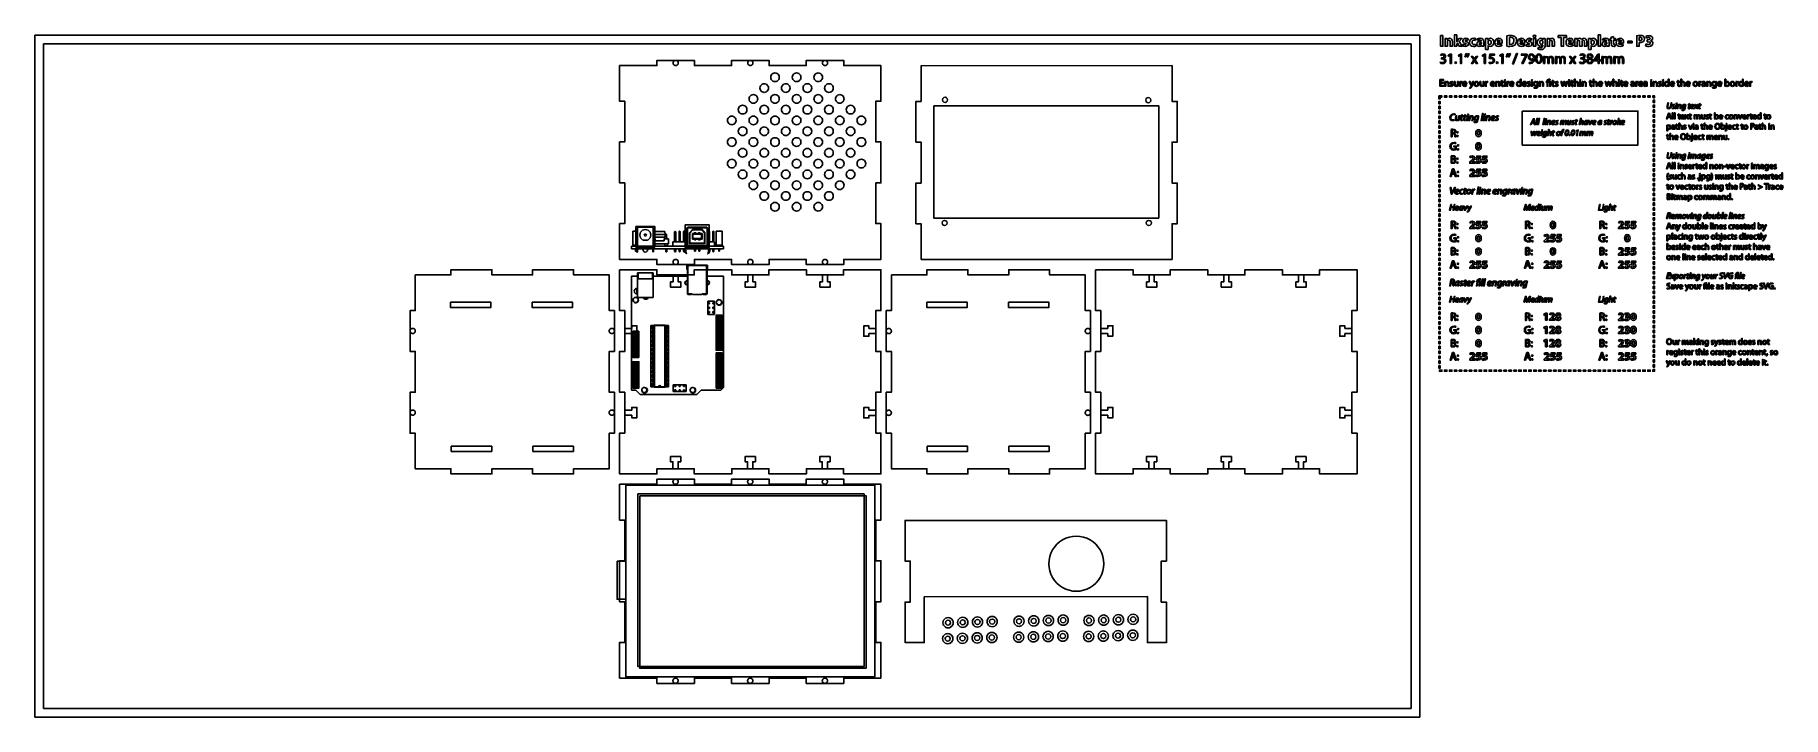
# Model space of a CAD drawing. Extents: x 0 to 808, y 79 to 394.
import ezdxf

# ---------------------------------------------------------------- set-up
doc = ezdxf.new("R2010")
doc.units = 0
for name, color, linetype in [('Components', 7, 'CONTINUOUS'), ('Design_Template', 7, 'CONTINUOUS'), ('Your_Design', 7, 'CONTINUOUS')]:
    doc.layers.add(name, color=color, linetype=linetype)

msp = doc.modelspace()

# ---------------------------------------------------------------- linework, layer by layer
at = {"layer": 'Components', "color": 7}
for points in [[(276.259669, 303.350099), (276.259669, 296.864856)], [(276.259669, 303.350099), (278.488972, 303.350099)], [(278.10391, 296.459528), (278.10391, 298.932027)], [(278.468705, 299.296822), (278.488972, 299.296822)], [(278.488972, 304.910611), (278.488972, 296.763524)], [(278.792967, 305.214607), (285.359276, 305.214607)], [(281.083276, 299.296822), (283.068968, 299.296822)], [(282.076122, 304.160755), (282.076122, 304.160755)], [(282.076122, 302.134116), (282.076122, 302.134116)], [(285.663272, 296.763524), (285.663272, 304.910611)], [(286.202639, 302.044764), (285.663272, 302.044764)], [(286.441533, 300.00216), (285.663272, 300.00216)], [(285.663272, 299.802694), (286.664943, 299.802694)], [(285.78487, 301.8421), (286.202639, 301.8421)], [(285.78487, 300.00216), (285.78487, 301.8421)], [(286.351944, 303.260747), (286.190198, 301.943432)], [(286.190198, 301.943432), (291.256795, 301.943432)], [(286.190198, 301.943432), (286.351944, 300.626117)], [(286.351944, 303.260747), (288.167977, 303.260747)], [(291.095049, 300.626117), (286.351944, 300.626117)], [(286.441533, 300.00216), (286.441533, 299.802694)], [(286.664943, 299.802694), (286.664943, 299.004806)], [(290.78205, 299.004806), (286.664943, 299.004806)], [(289.279016, 303.260747), (288.167977, 303.260747)], [(289.278548, 303.216251), (288.168445, 303.216251)], [(289.279016, 303.260747), (291.095049, 303.260747)], [(290.78205, 299.802694), (292.776773, 299.802694)], [(290.78205, 299.004806), (290.78205, 299.802694)], [(291.00546, 299.802694), (291.00546, 300.00216)], [(292.521449, 300.00216), (291.00546, 300.00216)], [(291.256795, 301.943432), (291.095049, 303.260747)], [(291.095049, 300.626117), (291.256795, 301.943432)], [(291.81412, 302.044764), (291.244353, 302.044764)], [(291.662122, 301.8421), (291.244353, 301.8421)], [(291.662122, 300.00216), (291.662122, 301.8421)], [(291.864786, 301.994098), (291.864786, 300.00216)], [(292.521449, 300.00216), (292.521449, 299.802694)], [(292.776773, 299.802694), (292.776773, 297.576589)], [(295.928804, 303.350099), (295.827472, 303.350099), (295.624809, 303.147436)], [(295.624809, 303.147436), (296.131468, 303.147436)], [(295.624809, 303.147436), (295.624809, 298.486167)], [(295.928804, 303.350099), (296.131468, 303.147436)], [(296.131468, 303.147436), (296.131468, 298.486167)], [(297.955443, 303.350099), (297.854111, 303.350099), (297.651447, 303.147436)], [(297.651447, 303.147436), (298.158107, 303.147436)], [(297.651447, 303.147436), (297.651447, 298.486167)], [(297.955443, 303.350099), (298.158107, 303.147436), (298.158107, 298.486167)], [(299.88075, 303.350099), (299.678086, 303.147436)], [(299.678086, 303.147436), (300.184745, 303.147436)], [(299.678086, 303.147436), (299.678086, 298.486167)], [(299.982081, 303.350099), (299.88075, 303.350099)], [(299.982081, 303.350099), (300.184745, 303.147436)], [(300.184745, 303.147436), (300.184745, 298.486167)], [(301.503236, 304.917164), (301.263867, 304.917164), (301.263867, 296.858483), (301.503236, 296.858483)], [(301.90218, 304.996946), (301.90218, 304.917164), (301.503236, 304.917164)], [(301.503236, 304.917164), (301.503236, 304.996946)], [(301.503236, 296.858483), (301.503236, 304.917164)], [(301.90218, 305.236314), (301.742602, 305.236314)], [(310.200226, 305.236314), (301.90218, 305.236314)], [(301.90218, 305.236314), (301.90218, 304.996946)], [(301.90218, 304.996946), (310.200226, 304.996946)], [(302.680121, 302.507536), (304.056481, 304.103311), (303.965108, 304.3028), (302.48065, 302.581688)], [(302.680121, 297.89574), (302.680121, 302.507536), (302.48065, 302.581688), (302.48065, 297.696273), (302.680121, 297.89574)], [(304.056481, 302.028799), (303.817112, 302.268167)], [(308.285292, 302.268167), (303.817112, 302.268167)], [(303.817112, 302.268167), (303.817112, 299.730883)], [(303.817112, 299.730883), (304.056481, 299.970252)], [(303.817112, 299.730883), (308.285292, 299.730883), (308.045925, 299.970252)], [(304.056481, 304.103311), (308.045925, 304.103311), (308.137297, 304.3028), (303.965108, 304.3028)], [(304.056481, 299.970252), (304.056481, 302.028799)], [(304.056481, 302.028799), (308.045925, 302.028799)], [(308.045925, 299.970252), (304.056481, 299.970252)], [(305.372999, 302.268167), (305.372999, 302.667122), (304.734686, 302.667122), (304.734686, 302.268167)], [(304.734686, 299.730883), (304.734686, 299.331928)], [(304.734686, 299.331928), (305.372999, 299.331928)], [(305.372999, 299.331928), (305.372999, 299.730883)], [(307.36772, 302.667122), (306.72941, 302.667122), (306.72941, 302.268167)], [(306.72941, 299.730883), (306.72941, 299.331928), (307.36772, 299.331928), (307.36772, 299.730883)], [(307.36772, 302.268167), (307.36772, 302.667122)], [(309.422285, 302.507536), (308.045925, 304.103311)], [(308.045925, 302.028799), (308.285292, 302.268167)], [(308.045925, 299.970252), (308.045925, 302.028799)], [(308.137297, 304.3028), (309.621756, 302.581688)], [(308.285292, 302.268167), (308.285292, 299.730883)], [(309.422285, 302.507536), (309.621756, 302.581688)], [(309.422285, 297.89574), (309.422285, 302.507536)], [(309.621756, 302.581688), (309.621756, 297.696273)], [(310.200226, 305.236314), (310.200226, 304.996946)], [(310.200226, 305.236314), (310.359804, 305.236314)], [(310.200226, 304.996946), (310.200226, 304.917164)], [(310.200226, 304.917164), (310.59917, 304.917164)], [(310.59917, 304.917164), (310.59917, 304.996946)], [(310.59917, 296.858483), (310.59917, 304.917164)], [(310.59917, 304.917164), (310.838539, 304.917164)], [(310.838539, 304.917164), (310.838539, 296.858483)], [(311.472514, 303.350099), (311.26985, 303.147436)], [(311.77651, 303.147436), (311.26985, 303.147436), (311.26985, 298.486167)], [(311.573846, 303.350099), (311.472514, 303.350099)], [(311.573846, 303.350099), (311.77651, 303.147436)], [(311.77651, 303.147436), (311.77651, 298.486167)], [(313.499153, 303.350099), (313.296489, 303.147436)], [(313.803148, 303.147436), (313.296489, 303.147436)], [(313.296489, 303.147436), (313.296489, 298.486167)], [(313.600484, 303.350099), (313.499153, 303.350099)], [(313.600484, 303.350099), (313.803148, 303.147436)], [(313.803148, 303.147436), (313.803148, 298.486167)], [(314.765802, 303.350099), (314.765802, 296.864856), (317.603096, 296.864856)], [(314.765802, 303.350099), (317.603096, 303.350099)], [(317.603096, 303.350099), (317.603096, 296.864856)], [(275.651678, 295.192879), (275.651678, 296.459528)], [(278.792967, 296.459528), (275.651678, 296.459528)], [(318.211087, 295.192879), (275.651678, 295.192879)], [(276.259669, 296.864856), (278.10391, 296.864856)], [(276.259669, 296.459528), (276.259669, 296.864856)], [(276.664997, 296.459528), (276.664997, 296.864856)], [(277.576984, 296.459528), (277.576984, 296.864856)], [(277.779648, 294.128894), (277.576984, 294.128894), (277.576984, 295.192879)], [(277.779648, 296.864856), (277.779648, 296.459528)], [(277.779648, 295.192879), (277.779648, 294.128894)], [(278.10391, 294.716619), (278.10391, 295.192879)], [(278.509238, 294.716619), (278.10391, 294.716619)], [(278.10391, 294.716619), (278.10391, 293.723566)], [(278.509238, 293.723566), (278.10391, 293.723566)], [(278.509238, 296.459528), (278.509238, 296.654401)], [(278.509238, 294.716619), (278.509238, 295.192879)], [(278.509238, 294.716619), (278.509238, 293.723566)], [(278.691636, 296.459528), (278.691636, 296.476867)], [(285.359276, 296.459528), (278.792967, 296.459528)], [(280.880405, 294.919283), (280.880405, 295.192879)], [(281.083067, 294.716619), (281.083067, 295.192879)], [(283.069175, 294.716619), (283.069175, 295.192879)], [(283.271839, 294.919283), (283.271839, 295.192879)], [(301.742602, 296.459528), (285.359276, 296.459528)], [(285.472097, 293.922244), (285.472097, 295.192879)], [(285.472097, 293.922244), (285.894978, 293.922244)], [(286.320043, 296.619115), (285.626777, 296.619115)], [(285.663272, 297.576589), (292.776773, 297.576589)], [(285.894978, 295.192879), (285.894978, 293.922244)], [(286.320043, 296.619115), (286.160465, 296.459528)], [(286.320043, 297.576589), (286.320043, 296.619115)], [(291.126948, 296.619115), (291.126948, 297.576589)], [(291.286525, 296.459528), (291.126948, 296.619115)], [(292.399958, 296.619115), (291.126948, 296.619115)], [(291.552013, 293.922244), (291.552013, 295.192879)], [(291.552013, 293.922244), (291.974896, 293.922244)], [(291.974896, 295.192879), (291.974896, 293.922244)], [(292.399958, 296.619115), (292.240381, 296.459528)], [(292.399958, 297.576589), (292.399958, 296.619115)], [(294.864819, 298.486167), (294.864819, 296.459528)], [(294.864819, 298.486167), (300.944735, 298.486167)], [(295.624809, 294.027562), (295.624809, 295.192879)], [(296.131468, 294.027562), (295.624809, 294.027562)], [(295.827472, 293.824898), (295.624809, 294.027562)], [(295.827472, 293.824898), (295.928804, 293.824898), (296.131468, 294.027562)], [(296.131468, 294.027562), (296.131468, 295.192879)], [(298.158107, 294.027562), (297.651447, 294.027562), (297.651447, 295.192879)], [(297.854111, 293.824898), (297.651447, 294.027562)], [(297.854111, 293.824898), (297.955443, 293.824898)], [(297.955443, 293.824898), (298.158107, 294.027562)], [(298.158107, 294.027562), (298.158107, 295.192879)], [(299.678086, 294.027562), (299.678086, 295.192879)], [(300.184745, 294.027562), (299.678086, 294.027562)], [(299.88075, 293.824898), (299.678086, 294.027562)], [(299.88075, 293.824898), (299.982081, 293.824898), (300.184745, 294.027562)], [(300.727394, 293.28597), (300.524081, 293.534774), (300.334908, 293.807019), (300.176931, 294.127633), (300.113423, 294.422036), (300.156854, 294.74605), (300.294567, 295.012036), (300.44048, 295.192879), (300.727394, 293.28597), (300.727394, 293.28597)], [(300.184745, 294.799937), (300.184745, 295.192879)], [(300.184745, 294.027562), (300.184745, 294.11178)], [(300.909061, 293.441841), (300.760554, 293.621063), (300.635035, 293.787428), (300.533739, 293.940754), (300.456533, 294.08111), (300.402183, 294.208608), (300.351709, 294.44863), (300.357091, 294.561041), (300.38327, 294.668363), (300.463264, 294.832858), (300.640122, 295.059842), (300.90907, 293.441841), (300.909061, 293.441841)], [(300.494639, 295.192879), (300.640113, 295.059842)], [(300.775047, 295.192879), (300.640113, 295.059842)], [(300.727394, 293.28597), (300.909061, 293.441841)], [(300.944735, 298.486167), (300.944735, 296.459528)], [(301.042574, 292.931759), (301.219984, 293.092449)], [(310.59917, 296.858483), (301.503236, 296.858483)], [(301.503236, 296.858483), (301.503236, 296.462726)], [(310.359804, 296.459528), (301.742602, 296.459528), (301.742602, 296.858483)], [(302.48065, 297.696273), (309.621756, 297.696273), (309.422285, 297.89574), (302.680121, 297.89574)], [(304.854368, 294.225452), (304.854368, 295.192879)], [(304.854368, 294.225452), (305.253314, 294.225452)], [(305.253314, 294.225452), (305.253314, 295.192879)], [(306.849092, 294.225452), (306.849092, 295.192879)], [(307.248035, 294.225452), (306.849092, 294.225452)], [(307.248035, 294.225452), (307.248035, 295.192879)], [(310.359804, 296.459528), (310.359804, 296.858483)], [(318.211087, 296.459528), (310.359804, 296.459528)], [(310.838539, 296.858483), (310.59917, 296.858483)], [(310.59917, 296.858483), (310.59917, 296.462726)], [(311.059832, 292.931759), (310.882422, 293.092449)], [(311.01652, 298.486167), (311.01652, 296.459528)], [(314.056478, 298.486167), (311.01652, 298.486167)], [(311.193345, 293.441841), (311.341852, 293.621063), (311.467371, 293.787428), (311.568667, 293.940754), (311.645873, 294.08111), (311.70022, 294.208608), (311.750697, 294.44863), (311.745315, 294.561041), (311.719136, 294.668363), (311.639142, 294.832858), (311.462282, 295.059842), (311.193336, 293.441841), (311.193345, 293.441841)], [(311.375012, 293.28597), (311.193345, 293.441841)], [(311.26985, 294.027562), (311.26985, 295.192879)], [(311.26985, 294.027562), (311.616421, 294.027562)], [(311.472514, 293.824898), (311.26985, 294.027562)], [(311.327357, 295.192879), (311.462291, 295.059842)], [(311.375012, 293.28597), (311.578325, 293.534774), (311.767498, 293.807019), (311.925474, 294.127633), (311.988983, 294.422036), (311.945552, 294.74605), (311.807839, 295.012036), (311.661926, 295.192879), (311.375012, 293.28597), (311.375012, 293.28597)], [(311.607767, 295.192879), (311.462291, 295.059842)], [(311.77651, 295.050879), (311.77651, 295.192879)], [(313.296489, 294.027562), (313.296489, 295.192879)], [(313.296489, 294.027562), (313.803148, 294.027562)], [(313.499153, 293.824898), (313.296489, 294.027562)], [(313.499153, 293.824898), (313.600484, 293.824898)], [(313.600484, 293.824898), (313.803148, 294.027562)], [(313.803148, 294.027562), (313.803148, 295.192879)], [(314.056478, 298.486167), (314.056478, 296.459528)], [(314.765802, 296.459528), (314.765802, 296.864856)], [(315.171129, 296.459528), (315.171129, 296.864856)], [(316.083117, 296.459528), (316.083117, 296.864856)], [(316.285781, 294.128894), (316.083117, 294.128894), (316.083117, 295.192879)], [(316.285781, 296.864856), (316.285781, 296.459528)], [(316.285781, 295.192879), (316.285781, 294.128894)], [(317.197768, 296.459528), (317.197768, 296.864856)], [(317.603096, 296.459528), (317.603096, 296.864856)], [(318.211087, 295.192879), (318.211087, 296.459528)], [(278.498145, 284.11785), (278.498145, 281.442688)], [(278.498145, 284.11785), (278.80214, 284.11785)], [(278.80214, 284.11785), (285.368436, 284.11785), (285.368436, 281.442688), (278.80214, 281.442688)], [(278.80214, 284.11785), (278.80214, 281.442688)], [(285.672445, 284.11785), (285.672445, 281.442688), (285.368436, 281.442688)], [(285.368436, 284.11785), (285.672445, 284.11785)], [(301.273041, 287.500579), (301.273041, 285.745222)], [(301.512422, 285.745222), (301.273041, 285.745222)], [(301.911343, 287.739943), (301.512422, 287.739943)], [(301.512422, 274.415196), (301.512422, 287.141528), (301.751774, 287.141528), (301.751774, 274.415196), (301.512422, 274.415196)], [(301.911343, 287.141528), (301.751774, 287.141528)], [(301.911343, 287.500579), (301.911343, 287.739943), (310.20941, 287.739943)], [(310.20941, 287.500579), (301.911343, 287.500579)], [(301.911343, 287.141528), (301.911343, 287.500579)], [(310.20941, 287.500579), (310.20941, 287.739943)], [(310.20941, 287.739943), (310.608331, 287.739943)], [(310.20941, 287.141528), (310.20941, 287.500579)], [(310.20941, 287.141528), (310.368978, 287.141528)], [(310.368978, 287.141528), (310.368978, 274.415196)], [(310.608331, 287.141528), (310.368978, 287.141528)], [(310.608331, 274.415196), (310.608331, 287.141528)], [(310.608331, 285.745222), (310.847712, 285.745222)], [(310.847712, 287.500579), (310.847712, 285.745222)], [(275.660849, 282.577602), (275.660849, 229.885085)], [(278.498145, 282.577602), (275.660849, 282.577602)], [(278.113084, 274.653448), (278.113084, 276.639553), (278.477878, 276.639553)], [(278.477878, 276.639553), (278.477878, 274.653448)], [(278.477878, 276.639553), (278.498142, 276.639553)], [(278.80214, 281.442688), (278.498145, 281.442688)], [(285.672445, 281.442688), (285.672445, 272.748409), (278.498145, 272.748409)], [(278.498145, 281.442688), (278.498145, 272.748409)], [(301.512422, 282.577602), (285.672445, 282.577602)], [(301.512422, 280.136061), (300.636065, 280.136061)], [(301.512422, 278.939227), (300.647298, 278.939227)], [(301.273097, 278.656057), (301.484086, 278.681682), (301.512422, 278.689161), (301.273097, 278.656059), (301.273097, 278.656057)], [(318.220259, 282.577602), (310.608331, 282.577602)], [(310.608331, 280.136061), (311.480256, 280.136061)], [(310.608331, 278.939227), (311.490558, 278.939227)], [(310.608331, 278.689189), (310.636779, 278.681654), (310.84774, 278.656028), (310.608331, 278.689158), (310.608331, 278.689189)], [(318.220259, 231.101065), (318.220259, 282.577602)], [(277.673644, 270.311809), (277.673644, 270.311809)], [(278.477878, 274.653448), (278.113084, 274.653448)], [(278.295481, 274.329184), (278.498145, 274.344847)], [(278.498145, 274.653448), (278.477881, 274.653448)], [(303.428174, 274.415196), (301.751774, 274.415196)], [(301.751774, 274.17583), (303.34839, 274.17583)], [(303.34839, 274.17583), (303.34839, 274.415196)], [(304.14626, 274.17583), (303.428174, 274.415196)], [(304.14626, 274.17583), (307.974492, 274.17583)], [(307.974492, 274.17583), (308.692578, 274.415196)], [(308.692578, 274.415196), (310.368978, 274.415196)], [(310.368978, 274.17583), (308.772362, 274.17583), (308.772362, 274.415196)], [(310.368978, 274.415196), (310.608331, 274.415196)], [(311.025681, 264.94593), (311.025681, 271.025846)], [(314.065638, 271.025846), (311.025681, 271.025846)], [(311.785677, 270.265855), (311.279032, 270.265855)], [(311.583014, 270.063194), (311.481696, 270.063194), (311.279032, 270.265855)], [(311.279032, 269.759196), (311.279032, 270.265855)], [(311.481696, 269.96186), (311.279032, 269.759196)], [(311.279032, 269.759196), (311.785677, 269.759196)], [(311.785677, 268.239217), (311.279032, 268.239217)], [(311.583014, 268.036554), (311.481696, 268.036554), (311.279032, 268.239217)], [(311.279032, 267.732555), (311.279032, 268.239217)], [(311.481696, 268.036554), (311.481696, 267.935222), (311.279032, 267.732555), (311.785677, 267.732555)], [(311.481696, 270.063194), (311.481696, 269.96186)], [(311.481696, 269.96186), (311.583014, 269.96186)], [(311.481696, 267.935222), (311.583014, 267.935222)], [(311.583014, 270.063194), (311.785677, 270.265855)], [(311.583014, 269.96186), (311.583014, 270.063194)], [(311.583014, 269.96186), (311.785677, 269.759196)], [(311.583014, 268.036554), (311.785677, 268.239217)], [(311.583014, 267.935222), (311.583014, 268.036554)], [(311.583014, 267.935222), (311.785677, 267.732555)], [(311.785677, 270.265855), (311.785677, 269.759196)], [(311.785677, 268.239217), (311.785677, 267.732555)], [(313.30567, 269.759196), (313.30567, 270.265855)], [(313.508334, 270.063194), (313.30567, 270.265855)], [(313.812315, 270.265855), (313.30567, 270.265855)], [(313.508334, 270.063194), (313.508334, 269.96186), (313.30567, 269.759196)], [(313.30567, 269.759196), (313.812315, 269.759196)], [(313.30567, 267.732555), (313.30567, 268.239217)], [(313.508334, 268.036554), (313.30567, 268.239217)], [(313.609651, 268.036554), (313.812315, 268.239217), (313.30567, 268.239217)], [(313.508334, 268.036554), (313.508334, 267.935222), (313.30567, 267.732555)], [(313.30567, 267.732555), (313.812315, 267.732555)], [(313.609651, 270.063194), (313.508334, 270.063194)], [(313.508334, 269.96186), (313.609651, 269.96186)], [(313.609651, 268.036554), (313.508334, 268.036554)], [(313.508334, 267.935222), (313.609651, 267.935222)], [(313.609651, 269.96186), (313.609651, 270.063194), (313.812315, 270.265855)], [(313.609651, 269.96186), (313.812315, 269.759196)], [(313.609651, 267.935222), (313.609651, 268.036554)], [(313.609651, 267.935222), (313.812315, 267.732555)], [(313.812315, 270.265855), (313.812315, 269.759196)], [(313.812315, 268.239217), (313.812315, 267.732555)], [(314.065638, 271.025846), (314.065638, 264.94593)], [(316.193622, 269.151204), (316.193622, 269.151204)], [(284.67939, 259.778003), (284.67939, 231.405063)], [(284.67939, 259.778003), (286.199382, 259.778003)], [(285.554956, 258.764684), (285.565398, 258.711965), (285.591363, 258.671362), (285.554928, 258.764684), (285.554956, 258.764684)], [(285.591391, 258.858001), (285.565427, 258.817398), (285.554984, 258.764684), (285.591391, 258.858001), (285.591391, 258.858001)], [(285.591391, 259.322008), (285.591391, 258.207355)], [(285.64205, 259.322008), (285.591391, 259.322008)], [(285.64205, 259.322008), (285.64205, 258.207355)], [(286.2118, 259.322008), (285.64205, 259.322008)], [(286.361124, 259.768255), (286.199382, 259.93), (291.265977, 259.93)], [(286.199382, 259.93), (286.199382, 259.322008)], [(286.2118, 259.322008), (286.2118, 258.207355)], [(286.361124, 259.768255), (286.361124, 231.414808)], [(286.361124, 259.768255), (288.177139, 259.768255)], [(289.288192, 259.768255), (288.177139, 259.768255)], [(289.287712, 259.773716), (288.177619, 259.773716)], [(289.288192, 259.768255), (291.104207, 259.768255)], [(291.265977, 259.93), (291.104207, 259.768255)], [(291.104207, 231.414808), (291.104207, 259.768255)], [(291.253531, 258.207355), (291.253531, 259.322008)], [(291.823281, 258.207355), (291.823281, 259.322008), (291.253531, 259.322008)], [(291.265977, 259.322008), (291.265977, 259.93)], [(291.265977, 259.778003), (292.785941, 259.778003)], [(291.823281, 259.322008), (291.873968, 259.322008)], [(291.873968, 258.207355), (291.873968, 259.322008)], [(292.785941, 231.405063), (292.785941, 259.778003)], [(311.025681, 264.94593), (314.065638, 264.94593)], [(311.279032, 265.70592), (311.279032, 266.21258)], [(311.481696, 266.009916), (311.279032, 266.21258)], [(311.785677, 266.21258), (311.279032, 266.21258)], [(311.481696, 266.009916), (311.481696, 265.908581), (311.279032, 265.70592)], [(311.279032, 265.70592), (311.785677, 265.70592)], [(311.583014, 266.009916), (311.481696, 266.009916)], [(311.481696, 265.908581), (311.583014, 265.908581)], [(311.583014, 265.908581), (311.583014, 266.009916), (311.785677, 266.21258)], [(311.583014, 265.908581), (311.785677, 265.70592)], [(311.785677, 266.21258), (311.785677, 265.70592)], [(313.30567, 265.70592), (313.30567, 266.21258)], [(313.508334, 266.009916), (313.30567, 266.21258)], [(313.609651, 265.908581), (313.609651, 266.009916), (313.812315, 266.21258), (313.30567, 266.21258)], [(313.508334, 266.009916), (313.508334, 265.908581), (313.30567, 265.70592)], [(313.30567, 265.70592), (313.812315, 265.70592)], [(313.609651, 266.009916), (313.508334, 266.009916)], [(313.508334, 265.908581), (313.609651, 265.908581)], [(313.609651, 265.908581), (313.812315, 265.70592)], [(313.812315, 266.21258), (313.812315, 265.70592)], [(317.612268, 264.540602), (317.612268, 248.327491), (314.774975, 248.327491), (314.774975, 264.540602), (317.612268, 264.540602)], [(315.828821, 263.993407), (315.322176, 264.500069), (317.065067, 264.500069)], [(315.828821, 263.061154), (315.322176, 262.554494), (315.322176, 264.500069)], [(317.065067, 262.554494), (315.322176, 262.554494)], [(315.828821, 261.966772), (315.322176, 262.473432)], [(315.828821, 261.034516), (315.322176, 260.527856), (315.322176, 262.473432)], [(315.322176, 262.473432), (317.065067, 262.473432)], [(316.558422, 261.034516), (317.065067, 260.527856), (315.322176, 260.527856)], [(315.322176, 260.446791), (317.065067, 260.446791)], [(315.322176, 258.501219), (315.322176, 260.446791)], [(315.828821, 259.940131), (315.322176, 260.446791)], [(315.828821, 259.007878), (315.322176, 258.501219)], [(315.828821, 263.993407), (316.558422, 263.993407)], [(315.828821, 263.061154), (315.828821, 263.993407)], [(316.558422, 263.061154), (315.828821, 263.061154)], [(315.828821, 261.034516), (315.828821, 261.966772)], [(315.828821, 261.966772), (316.558422, 261.966772)], [(316.558422, 261.034516), (315.828821, 261.034516)], [(315.828821, 259.940131), (316.558422, 259.940131)], [(316.558422, 259.007878), (315.828821, 259.007878), (315.828821, 259.940131)], [(316.558422, 263.993407), (317.065067, 264.500069)], [(316.558422, 263.993407), (316.558422, 263.061154)], [(316.558422, 263.061154), (317.065067, 262.554494)], [(316.558422, 261.966772), (317.065067, 262.473432)], [(316.558422, 261.966772), (316.558422, 261.034516)], [(316.558422, 259.940131), (317.065067, 260.446791)], [(316.558422, 259.940131), (316.558422, 259.007878)], [(316.558422, 259.007878), (317.065067, 258.501219)], [(317.065067, 264.500069), (317.065067, 262.554494)], [(317.065067, 262.473432), (317.065067, 260.527856)], [(317.065067, 260.446791), (317.065067, 258.501219)], [(276.26884, 257.244703), (279.106136, 257.244703)], [(279.106136, 245.084871), (276.26884, 245.084871), (276.26884, 257.244703)], [(277.322695, 256.697511), (276.816033, 257.20417)], [(277.322695, 255.765258), (276.816033, 255.258598), (276.816033, 257.20417)], [(276.816033, 257.20417), (278.558944, 257.20417)], [(278.558944, 255.258598), (276.816033, 255.258598)], [(277.322695, 254.670873), (276.816033, 255.177533), (278.558944, 255.177533)], [(276.816033, 253.23196), (276.816033, 255.177533)], [(277.322695, 253.73862), (276.816033, 253.23196)], [(278.052284, 253.73862), (278.558944, 253.23196), (276.816033, 253.23196)], [(277.322695, 252.644235), (276.816033, 253.150895)], [(277.322695, 251.711979), (276.816033, 251.20532), (276.816033, 253.150895)], [(276.816033, 253.150895), (278.558944, 253.150895)], [(278.558944, 251.20532), (276.816033, 251.20532)], [(277.322695, 250.617598), (276.816033, 251.124257)], [(277.322695, 249.685342), (276.816033, 249.178682), (276.816033, 251.124257)], [(276.816033, 251.124257), (278.558944, 251.124257)], [(277.322695, 255.765258), (277.322695, 256.697511)], [(277.322695, 256.697511), (278.052284, 256.697511)], [(278.052284, 255.765258), (277.322695, 255.765258)], [(277.322695, 254.670873), (278.052284, 254.670873)], [(277.322695, 253.73862), (277.322695, 254.670873)], [(278.052284, 253.73862), (277.322695, 253.73862)], [(277.322695, 251.711979), (277.322695, 252.644235)], [(277.322695, 252.644235), (278.052284, 252.644235)], [(278.052284, 251.711979), (277.322695, 251.711979)], [(277.322695, 249.685342), (277.322695, 250.617598)], [(277.322695, 250.617598), (278.052284, 250.617598)], [(278.052284, 256.697511), (278.558944, 257.20417), (278.558944, 255.258598)], [(278.052284, 256.697511), (278.052284, 255.765258)], [(278.052284, 255.765258), (278.558944, 255.258598)], [(278.052284, 254.670873), (278.558944, 255.177533), (278.558944, 253.23196)], [(278.052284, 254.670873), (278.052284, 253.73862)], [(278.052284, 252.644235), (278.558944, 253.150895), (278.558944, 251.20532)], [(278.052284, 252.644235), (278.052284, 251.711979)], [(278.052284, 251.711979), (278.558944, 251.20532)], [(278.052284, 250.617598), (278.558944, 251.124257)], [(278.052284, 250.617598), (278.052284, 249.685342)], [(278.558944, 251.124257), (278.558944, 249.178682)], [(279.106136, 257.244703), (279.106136, 245.084871)], [(285.554956, 256.738044), (285.565398, 256.685328), (285.591363, 256.644724), (285.554928, 256.738044), (285.554956, 256.738044)], [(285.554956, 254.711406), (285.565398, 254.65869), (285.591363, 254.618086), (285.554928, 254.711406), (285.554956, 254.711406)], [(285.554956, 252.684768), (285.565398, 252.632049), (285.591363, 252.591449), (285.554928, 252.684768), (285.554956, 252.684768)], [(285.554956, 250.65813), (285.565398, 250.605411), (285.591363, 250.564808), (285.554928, 250.65813), (285.554956, 250.65813)], [(285.591391, 256.831363), (285.565427, 256.79076), (285.554984, 256.738044), (285.591391, 256.831363), (285.591391, 256.831363)], [(285.591391, 254.804723), (285.565427, 254.764122), (285.554984, 254.711406), (285.591391, 254.804723), (285.591391, 254.804723)], [(285.591391, 252.778085), (285.565427, 252.737482), (285.554984, 252.684768), (285.591391, 252.778085), (285.591391, 252.778085)], [(285.591391, 250.751447), (285.565427, 250.710844), (285.554984, 250.65813), (285.591391, 250.751447), (285.591391, 250.751447)], [(285.591391, 258.207355), (285.64205, 258.207355)], [(285.591391, 257.295371), (285.591391, 256.180717)], [(285.64205, 257.295371), (285.591391, 257.295371)], [(285.591391, 256.180717), (285.64205, 256.180717)], [(285.591391, 255.268733), (285.591391, 254.154079)], [(285.64205, 255.268733), (285.591391, 255.268733)], [(285.591391, 254.154079), (285.64205, 254.154079)], [(285.591391, 253.242092), (285.591391, 252.127439), (285.64205, 252.127439)], [(285.64205, 253.242092), (285.591391, 253.242092)], [(285.591391, 251.215452), (285.591391, 250.100801)], [(285.64205, 251.215452), (285.591391, 251.215452)], [(285.64205, 258.207355), (286.2118, 258.207355)], [(285.64205, 257.295371), (285.64205, 256.180717)], [(286.2118, 257.295371), (285.64205, 257.295371)], [(285.64205, 256.180717), (286.2118, 256.180717)], [(285.64205, 255.268733), (285.64205, 254.154079)], [(286.2118, 255.268733), (285.64205, 255.268733)], [(285.64205, 254.154079), (286.2118, 254.154079)], [(285.64205, 253.242092), (285.64205, 252.127439)], [(286.2118, 253.242092), (285.64205, 253.242092)], [(285.64205, 252.127439), (286.2118, 252.127439)], [(285.64205, 251.215452), (285.64205, 250.100801)], [(286.2118, 251.215452), (285.64205, 251.215452)], [(286.199382, 258.207355), (286.199382, 257.295371)], [(286.199382, 256.180717), (286.199382, 255.268733)], [(286.199382, 254.154079), (286.199382, 253.242092)], [(286.199382, 252.127439), (286.199382, 251.215452)], [(286.2118, 257.295371), (286.2118, 256.180717)], [(286.2118, 255.268733), (286.2118, 254.154079)], [(286.2118, 253.242092), (286.2118, 252.127439)], [(286.2118, 251.215452), (286.2118, 250.100801)], [(291.823281, 258.207355), (291.253531, 258.207355)], [(291.253531, 256.180717), (291.253531, 257.295371)], [(291.823281, 256.180717), (291.823281, 257.295371), (291.253531, 257.295371)], [(291.823281, 256.180717), (291.253531, 256.180717)], [(291.253531, 254.154079), (291.253531, 255.268733)], [(291.823281, 255.268733), (291.253531, 255.268733)], [(291.823281, 254.154079), (291.253531, 254.154079)], [(291.253531, 252.127439), (291.253531, 253.242092)], [(291.823281, 253.242092), (291.253531, 253.242092)], [(291.823281, 252.127439), (291.253531, 252.127439)], [(291.253531, 250.100801), (291.253531, 251.215452)], [(291.823281, 250.100801), (291.823281, 251.215452), (291.253531, 251.215452)], [(291.265977, 257.295371), (291.265977, 258.207355)], [(291.265977, 255.268733), (291.265977, 256.180717)], [(291.265977, 253.242092), (291.265977, 254.154079)], [(291.265977, 251.215452), (291.265977, 252.127439)], [(291.873968, 258.207355), (291.823281, 258.207355)], [(291.823281, 257.295371), (291.873968, 257.295371)], [(291.873968, 256.180717), (291.823281, 256.180717)], [(291.823281, 254.154079), (291.823281, 255.268733)], [(291.823281, 255.268733), (291.873968, 255.268733)], [(291.873968, 254.154079), (291.823281, 254.154079)], [(291.823281, 252.127439), (291.823281, 253.242092)], [(291.823281, 253.242092), (291.873968, 253.242092)], [(291.873968, 252.127439), (291.823281, 252.127439)], [(291.823281, 251.215452), (291.873968, 251.215452)], [(291.873968, 256.180717), (291.873968, 257.295371)], [(291.873968, 254.154079), (291.873968, 255.268733)], [(291.873968, 252.127439), (291.873968, 253.242092)], [(291.873968, 250.100801), (291.873968, 251.215452)], [(317.065067, 258.501219), (315.322176, 258.501219)], [(315.828821, 257.913494), (315.322176, 258.420153)], [(315.828821, 256.98124), (315.322176, 256.474578), (315.322176, 258.420153)], [(315.322176, 258.420153), (317.065067, 258.420153)], [(317.065067, 256.474578), (315.322176, 256.474578)], [(315.828821, 255.886853), (315.322176, 256.393513)], [(315.828821, 254.9546), (315.322176, 254.44794), (315.322176, 256.393513)], [(315.322176, 256.393513), (317.065067, 256.393513)], [(317.065067, 254.44794), (315.322176, 254.44794)], [(315.322176, 254.366875), (317.065067, 254.366875)], [(315.322176, 252.421303), (315.322176, 254.366875)], [(315.828821, 253.860215), (315.322176, 254.366875)], [(315.828821, 252.927962), (315.322176, 252.421303)], [(317.065067, 252.421303), (315.322176, 252.421303)], [(315.828821, 251.833578), (315.322176, 252.340237), (317.065067, 252.340237)], [(317.065067, 250.394665), (315.322176, 250.394665), (315.322176, 252.340237)], [(315.828821, 250.901324), (315.322176, 250.394665)], [(315.828821, 256.98124), (315.828821, 257.913494)], [(315.828821, 257.913494), (316.558422, 257.913494)], [(316.558422, 256.98124), (315.828821, 256.98124)], [(315.828821, 254.9546), (315.828821, 255.886853)], [(315.828821, 255.886853), (316.558422, 255.886853)], [(316.558422, 254.9546), (315.828821, 254.9546)], [(315.828821, 252.927962), (315.828821, 253.860215)], [(315.828821, 253.860215), (316.558422, 253.860215)], [(316.558422, 252.927962), (315.828821, 252.927962)], [(315.828821, 251.833578), (316.558422, 251.833578)], [(315.828821, 250.901324), (315.828821, 251.833578)], [(316.558422, 250.901324), (315.828821, 250.901324)], [(316.558422, 257.913494), (317.065067, 258.420153)], [(316.558422, 257.913494), (316.558422, 256.98124)], [(316.558422, 256.98124), (317.065067, 256.474578)], [(316.558422, 255.886853), (317.065067, 256.393513)], [(316.558422, 255.886853), (316.558422, 254.9546)], [(316.558422, 254.9546), (317.065067, 254.44794)], [(316.558422, 253.860215), (317.065067, 254.366875), (317.065067, 252.421303)], [(316.558422, 253.860215), (316.558422, 252.927962)], [(316.558422, 252.927962), (317.065067, 252.421303)], [(316.558422, 251.833578), (317.065067, 252.340237), (317.065067, 250.394665)], [(316.558422, 251.833578), (316.558422, 250.901324)], [(316.558422, 250.901324), (317.065067, 250.394665)], [(317.065067, 258.420153), (317.065067, 256.474578)], [(317.065067, 256.393513), (317.065067, 254.44794)], [(276.26884, 230.898404), (276.26884, 243.058233), (279.106136, 243.058233), (279.106136, 230.898404), (276.26884, 230.898404)], [(278.052284, 249.685342), (278.558944, 249.178682), (276.816033, 249.178682)], [(277.322695, 248.590957), (276.816033, 249.097617), (278.558944, 249.097617)], [(276.816033, 247.152044), (276.816033, 249.097617)], [(277.322695, 247.658704), (276.816033, 247.152044)], [(278.558944, 247.152044), (276.816033, 247.152044)], [(276.816033, 245.125404), (276.816033, 247.070979)], [(277.322695, 246.564317), (276.816033, 247.070979)], [(276.816033, 247.070979), (278.558944, 247.070979)], [(277.322695, 245.632066), (276.816033, 245.125404)], [(278.558944, 245.125404), (276.816033, 245.125404)], [(277.322695, 242.511041), (276.816033, 243.0177)], [(277.322695, 241.578788), (276.816033, 241.072128), (276.816033, 243.0177)], [(276.816033, 243.0177), (278.558944, 243.0177)], [(278.052284, 249.685342), (277.322695, 249.685342)], [(277.322695, 248.590957), (278.052284, 248.590957)], [(277.322695, 247.658704), (277.322695, 248.590957)], [(278.052284, 247.658704), (277.322695, 247.658704)], [(277.322695, 245.632066), (277.322695, 246.564317)], [(277.322695, 246.564317), (278.052284, 246.564317)], [(278.052284, 245.632066), (277.322695, 245.632066)], [(277.322695, 241.578788), (277.322695, 242.511041)], [(277.322695, 242.511041), (278.052284, 242.511041)], [(278.052284, 248.590957), (278.558944, 249.097617)], [(278.052284, 248.590957), (278.052284, 247.658704)], [(278.052284, 247.658704), (278.558944, 247.152044)], [(278.052284, 246.564317), (278.558944, 247.070979), (278.558944, 245.125404)], [(278.052284, 246.564317), (278.052284, 245.632066)], [(278.052284, 245.632066), (278.558944, 245.125404)], [(278.052284, 242.511041), (278.558944, 243.0177)], [(278.052284, 242.511041), (278.052284, 241.578788)], [(278.558944, 249.097617), (278.558944, 247.152044)], [(278.558944, 243.0177), (278.558944, 241.072128)], [(285.554956, 248.63149), (285.565398, 248.578774), (285.591363, 248.53817), (285.554928, 248.63149), (285.554956, 248.63149)], [(285.554956, 246.604852), (285.565398, 246.552136), (285.591363, 246.511532), (285.554928, 246.604852), (285.554956, 246.604852)], [(285.554956, 244.578211), (285.565398, 244.525495), (285.591363, 244.484895), (285.554928, 244.578211), (285.554956, 244.578211)], [(285.554956, 242.551574), (285.565398, 242.498857), (285.591363, 242.458254), (285.554928, 242.551574), (285.554956, 242.551574)], [(285.591391, 248.724809), (285.565427, 248.684206), (285.554984, 248.63149), (285.591391, 248.724809), (285.591391, 248.724809)], [(285.591391, 246.698169), (285.565427, 246.657568), (285.554984, 246.604852), (285.591391, 246.698169), (285.591391, 246.698169)], [(285.591391, 244.671531), (285.565427, 244.630928), (285.554984, 244.578211), (285.591391, 244.671531), (285.591391, 244.671531)], [(285.591391, 242.644893), (285.565427, 242.60429), (285.554984, 242.551574), (285.591391, 242.644893), (285.591391, 242.644893)], [(285.591391, 250.100801), (285.64205, 250.100801)], [(285.591391, 249.188817), (285.591391, 248.074163), (285.64205, 248.074163)], [(285.64205, 249.188817), (285.591391, 249.188817)], [(285.591391, 247.162176), (285.591391, 246.047525), (285.64205, 246.047525)], [(285.64205, 247.162176), (285.591391, 247.162176)], [(285.591391, 245.135538), (285.591391, 244.020888), (285.64205, 244.020888)], [(285.64205, 245.135538), (285.591391, 245.135538)], [(285.591391, 243.108901), (285.591391, 241.994247), (285.64205, 241.994247)], [(285.64205, 243.108901), (285.591391, 243.108901)], [(285.64205, 250.100801), (286.2118, 250.100801)], [(285.64205, 249.188817), (285.64205, 248.074163), (286.2118, 248.074163)], [(286.2118, 249.188817), (285.64205, 249.188817)], [(285.64205, 247.162176), (285.64205, 246.047525), (286.2118, 246.047525)], [(286.2118, 247.162176), (285.64205, 247.162176)], [(285.64205, 245.135538), (285.64205, 244.020888)], [(286.2118, 245.135538), (285.64205, 245.135538)], [(285.64205, 244.020888), (286.2118, 244.020888)], [(285.64205, 243.108901), (285.64205, 241.994247)], [(286.2118, 243.108901), (285.64205, 243.108901)], [(286.199382, 250.100801), (286.199382, 249.188817)], [(286.199382, 248.074163), (286.199382, 247.162176)], [(286.199382, 246.047525), (286.199382, 245.135538)], [(286.199382, 244.020888), (286.199382, 243.108901)], [(286.2118, 249.188817), (286.2118, 248.074163)], [(286.2118, 247.162176), (286.2118, 246.047525)], [(286.2118, 245.135538), (286.2118, 244.020888)], [(286.2118, 243.108901), (286.2118, 241.994247)], [(291.823281, 250.100801), (291.253531, 250.100801)], [(291.253531, 248.074163), (291.253531, 249.188817)], [(291.823281, 248.074163), (291.823281, 249.188817), (291.253531, 249.188817)], [(291.823281, 248.074163), (291.253531, 248.074163)], [(291.253531, 246.047525), (291.253531, 247.162176)], [(291.823281, 246.047525), (291.823281, 247.162176), (291.253531, 247.162176)], [(291.823281, 246.047525), (291.253531, 246.047525)], [(291.253531, 244.020888), (291.253531, 245.135538)], [(291.253531, 245.135538), (291.823281, 245.135538)], [(291.253531, 244.020888), (291.823281, 244.020888)], [(291.253531, 241.994247), (291.253531, 243.108901)], [(291.253531, 243.108901), (291.823281, 243.108901)], [(291.265977, 249.188817), (291.265977, 250.100801)], [(291.265977, 247.162176), (291.265977, 248.074163)], [(291.265977, 245.135538), (291.265977, 246.047525)], [(291.265977, 243.108901), (291.265977, 244.020888)], [(291.873968, 250.100801), (291.823281, 250.100801)], [(291.823281, 249.188817), (291.873968, 249.188817)], [(291.873968, 248.074163), (291.823281, 248.074163)], [(291.823281, 247.162176), (291.873968, 247.162176)], [(291.873968, 246.047525), (291.823281, 246.047525)], [(291.823281, 244.020888), (291.823281, 245.135538)], [(291.823281, 245.135538), (291.873968, 245.135538)], [(291.823281, 244.020888), (291.873968, 244.020888)], [(291.823281, 241.994247), (291.823281, 243.108901)], [(291.823281, 243.108901), (291.873968, 243.108901)], [(291.873968, 248.074163), (291.873968, 249.188817)], [(291.873968, 246.047525), (291.873968, 247.162176)], [(291.873968, 245.135538), (291.873968, 244.020888)], [(291.873968, 243.108901), (291.873968, 241.994247)], [(317.612268, 247.111512), (317.612268, 230.898404), (314.774975, 230.898404)], [(314.774975, 230.898404), (314.774975, 247.111512), (317.612268, 247.111512)], [(315.828821, 249.80694), (315.322176, 250.313599), (317.065067, 250.313599)], [(315.322176, 248.368024), (315.322176, 250.313599)], [(315.828821, 248.874684), (315.322176, 248.368024)], [(317.065067, 248.368024), (315.322176, 248.368024)], [(315.828821, 246.564317), (315.322176, 247.070979)], [(315.828821, 245.632066), (315.322176, 245.125404), (315.322176, 247.070979)], [(315.322176, 247.070979), (317.065067, 247.070979)], [(316.558422, 245.632066), (317.065067, 245.125404), (315.322176, 245.125404)], [(315.828821, 244.537679), (315.322176, 245.044338), (317.065067, 245.044338)], [(317.065067, 243.098766), (315.322176, 243.098766), (315.322176, 245.044338)], [(315.828821, 243.605425), (315.322176, 243.098766)], [(315.828821, 242.511041), (315.322176, 243.0177)], [(315.828821, 241.578788), (315.322176, 241.072128), (315.322176, 243.0177)], [(315.322176, 243.0177), (317.065067, 243.0177)], [(315.828821, 249.80694), (316.558422, 249.80694)], [(315.828821, 248.874684), (315.828821, 249.80694)], [(316.558422, 248.874684), (315.828821, 248.874684)], [(315.828821, 245.632066), (315.828821, 246.564317)], [(315.828821, 246.564317), (316.558422, 246.564317)], [(316.558422, 245.632066), (315.828821, 245.632066)], [(315.828821, 244.537679), (316.558422, 244.537679)], [(315.828821, 243.605425), (315.828821, 244.537679)], [(316.558422, 243.605425), (315.828821, 243.605425)], [(315.828821, 241.578788), (315.828821, 242.511041)], [(315.828821, 242.511041), (316.558422, 242.511041)], [(316.558422, 249.80694), (317.065067, 250.313599), (317.065067, 248.368024)], [(316.558422, 249.80694), (316.558422, 248.874684)], [(316.558422, 248.874684), (317.065067, 248.368024)], [(316.558422, 246.564317), (317.065067, 247.070979)], [(316.558422, 246.564317), (316.558422, 245.632066)], [(316.558422, 244.537679), (317.065067, 245.044338)], [(316.558422, 244.537679), (316.558422, 243.605425)], [(316.558422, 243.605425), (317.065067, 243.098766)], [(316.558422, 242.511041), (317.065067, 243.0177)], [(316.558422, 242.511041), (316.558422, 241.578788)], [(317.065067, 247.070979), (317.065067, 245.125404)], [(317.065067, 245.044338), (317.065067, 243.098766)], [(317.065067, 243.0177), (317.065067, 241.072128)], [(278.558944, 241.072128), (276.816033, 241.072128)], [(277.322695, 240.4844), (276.816033, 240.99106), (278.558944, 240.99106)], [(277.322695, 239.552147), (276.816033, 239.045488), (276.816033, 240.99106)], [(278.558944, 239.045488), (276.816033, 239.045488)], [(277.322695, 238.457763), (276.816033, 238.964422)], [(277.322695, 237.525509), (276.816033, 237.01885), (276.816033, 238.964422)], [(276.816033, 238.964422), (278.558944, 238.964422)], [(278.558944, 237.01885), (276.816033, 237.01885)], [(277.322695, 236.431125), (276.816033, 236.937784)], [(276.816033, 234.992212), (276.816033, 236.937784)], [(276.816033, 236.937784), (278.558944, 236.937784)], [(277.322695, 235.498871), (276.816033, 234.992212)], [(278.052284, 235.498871), (278.558944, 234.992212), (276.816033, 234.992212)], [(277.322695, 234.404487), (276.816033, 234.911146)], [(277.322695, 233.472231), (276.816033, 232.965571), (276.816033, 234.911146)], [(276.816033, 234.911146), (278.558944, 234.911146)], [(278.052284, 241.578788), (277.322695, 241.578788)], [(277.322695, 240.4844), (278.052284, 240.4844)], [(277.322695, 239.552147), (277.322695, 240.4844)], [(278.052284, 239.552147), (277.322695, 239.552147)], [(277.322695, 237.525509), (277.322695, 238.457763)], [(277.322695, 238.457763), (278.052284, 238.457763)], [(278.052284, 237.525509), (277.322695, 237.525509)], [(277.322695, 235.498871), (277.322695, 236.431125)], [(277.322695, 236.431125), (278.052284, 236.431125)], [(278.052284, 235.498871), (277.322695, 235.498871)], [(277.322695, 233.472231), (277.322695, 234.404487)], [(277.322695, 234.404487), (278.052284, 234.404487)], [(278.052284, 241.578788), (278.558944, 241.072128)], [(278.052284, 240.4844), (278.558944, 240.99106)], [(278.052284, 240.4844), (278.052284, 239.552147)], [(278.052284, 239.552147), (278.558944, 239.045488)], [(278.052284, 238.457763), (278.558944, 238.964422), (278.558944, 237.01885)], [(278.052284, 238.457763), (278.052284, 237.525509)], [(278.052284, 237.525509), (278.558944, 237.01885)], [(278.052284, 236.431125), (278.558944, 236.937784), (278.558944, 234.992212)], [(278.052284, 236.431125), (278.052284, 235.498871)], [(278.052284, 234.404487), (278.558944, 234.911146), (278.558944, 232.965571)], [(278.052284, 234.404487), (278.052284, 233.472231)], [(278.558944, 240.99106), (278.558944, 239.045488)], [(285.554956, 240.524933), (285.565398, 240.47222), (285.591363, 240.431616), (285.554928, 240.524933), (285.554956, 240.524933)], [(285.554956, 238.498295), (285.565398, 238.445579), (285.591363, 238.404979), (285.554928, 238.498295), (285.554956, 238.498295)], [(285.554956, 236.471658), (285.565398, 236.418941), (285.591363, 236.378338), (285.554928, 236.471658), (285.554956, 236.471658)], [(285.554956, 234.44502), (285.565398, 234.392303), (285.591363, 234.3517), (285.554928, 234.44502), (285.554956, 234.44502)], [(285.591391, 240.618253), (285.565427, 240.577655), (285.554984, 240.524933), (285.591391, 240.618253), (285.591391, 240.618253)], [(285.591391, 238.591615), (285.565427, 238.551012), (285.554984, 238.498295), (285.591391, 238.591615), (285.591391, 238.591615)], [(285.591391, 236.564977), (285.565427, 236.524374), (285.554984, 236.471658), (285.591391, 236.564977), (285.591391, 236.564977)], [(285.591391, 234.538339), (285.565427, 234.497736), (285.554984, 234.44502), (285.591391, 234.538339), (285.591391, 234.538339)], [(285.591391, 241.082263), (285.591391, 239.967609)], [(285.64205, 241.082263), (285.591391, 241.082263)], [(285.591391, 239.967609), (285.64205, 239.967609)], [(285.591391, 239.055622), (285.591391, 237.940971)], [(285.64205, 239.055622), (285.591391, 239.055622)], [(285.591391, 237.940971), (285.64205, 237.940971)], [(285.591391, 237.028984), (285.591391, 235.914334)], [(285.64205, 237.028984), (285.591391, 237.028984)], [(285.591391, 235.914334), (285.64205, 235.914334)], [(285.591391, 235.002344), (285.591391, 233.887696), (285.64205, 233.887696)], [(285.64205, 235.002344), (285.591391, 235.002344)], [(285.64205, 241.994247), (286.2118, 241.994247)], [(285.64205, 241.082263), (285.64205, 239.967609)], [(286.2118, 241.082263), (285.64205, 241.082263)], [(285.64205, 239.967609), (286.2118, 239.967609)], [(285.64205, 239.055622), (285.64205, 237.940971)], [(286.2118, 239.055622), (285.64205, 239.055622)], [(285.64205, 237.940971), (286.2118, 237.940971)], [(285.64205, 237.028984), (285.64205, 235.914334)], [(286.2118, 237.028984), (285.64205, 237.028984)], [(285.64205, 235.914334), (286.2118, 235.914334)], [(285.64205, 235.002344), (285.64205, 233.887696)], [(286.2118, 235.002344), (285.64205, 235.002344)], [(286.199382, 241.994247), (286.199382, 241.082263)], [(286.199382, 239.967609), (286.199382, 239.055622)], [(286.199382, 237.940971), (286.199382, 237.028984)], [(286.199382, 235.914334), (286.199382, 235.002344)], [(286.2118, 241.082263), (286.2118, 239.967609)], [(286.2118, 239.055622), (286.2118, 237.940971)], [(286.2118, 237.028984), (286.2118, 235.914334)], [(286.2118, 235.002344), (286.2118, 233.887696)], [(291.253531, 241.994247), (291.823281, 241.994247)], [(291.253531, 239.967609), (291.253531, 241.082263)], [(291.253531, 241.082263), (291.823281, 241.082263)], [(291.253531, 239.967609), (291.823281, 239.967609)], [(291.253531, 237.940971), (291.253531, 239.055622)], [(291.253531, 239.055622), (291.823281, 239.055622)], [(291.253531, 237.940971), (291.823281, 237.940971)], [(291.253531, 235.914334), (291.253531, 237.028984)], [(291.253531, 237.028984), (291.823281, 237.028984)], [(291.253531, 235.914334), (291.823281, 235.914334)], [(291.253531, 233.887696), (291.253531, 235.002344)], [(291.253531, 235.002344), (291.823281, 235.002344)], [(291.265977, 241.082263), (291.265977, 241.994247)], [(291.265977, 239.055622), (291.265977, 239.967609)], [(291.265977, 237.028984), (291.265977, 237.940971)], [(291.265977, 235.002344), (291.265977, 235.914334)], [(291.823281, 241.994247), (291.873968, 241.994247)], [(291.823281, 239.967609), (291.823281, 241.082263)], [(291.823281, 241.082263), (291.873968, 241.082263)], [(291.823281, 239.967609), (291.873968, 239.967609)], [(291.823281, 237.940971), (291.823281, 239.055622)], [(291.823281, 239.055622), (291.873968, 239.055622)], [(291.823281, 237.940971), (291.873968, 237.940971)], [(291.823281, 235.914334), (291.823281, 237.028984)], [(291.823281, 237.028984), (291.873968, 237.028984)], [(291.823281, 235.914334), (291.873968, 235.914334)], [(291.823281, 233.887696), (291.823281, 235.002344)], [(291.823281, 235.002344), (291.873968, 235.002344)], [(291.873968, 241.082263), (291.873968, 239.967609)], [(291.873968, 239.055622), (291.873968, 237.940971)], [(291.873968, 237.028984), (291.873968, 235.914334)], [(291.873968, 235.002344), (291.873968, 233.887696)], [(317.065067, 241.072128), (315.322176, 241.072128)], [(315.322176, 240.99106), (317.065067, 240.99106)], [(315.322176, 239.045488), (315.322176, 240.99106)], [(315.828821, 240.4844), (315.322176, 240.99106)], [(315.828821, 239.552147), (315.322176, 239.045488)], [(317.065067, 239.045488), (315.322176, 239.045488)], [(315.322176, 238.964422), (317.065067, 238.964422)], [(315.322176, 237.01885), (315.322176, 238.964422)], [(315.828821, 238.457763), (315.322176, 238.964422)], [(315.828821, 237.525509), (315.322176, 237.01885)], [(317.065067, 237.01885), (315.322176, 237.01885)], [(315.322176, 236.937784), (317.065067, 236.937784)], [(315.322176, 234.992212), (315.322176, 236.937784)], [(315.828821, 236.431125), (315.322176, 236.937784)], [(315.828821, 235.498871), (315.322176, 234.992212)], [(317.065067, 234.992212), (315.322176, 234.992212)], [(315.828821, 234.404487), (315.322176, 234.911146)], [(315.828821, 233.472231), (315.322176, 232.965571), (315.322176, 234.911146)], [(315.322176, 234.911146), (317.065067, 234.911146)], [(316.558422, 241.578788), (315.828821, 241.578788)], [(315.828821, 240.4844), (316.558422, 240.4844)], [(315.828821, 239.552147), (315.828821, 240.4844)], [(316.558422, 239.552147), (315.828821, 239.552147)], [(315.828821, 237.525509), (315.828821, 238.457763)], [(315.828821, 238.457763), (316.558422, 238.457763)], [(316.558422, 237.525509), (315.828821, 237.525509)], [(315.828821, 235.498871), (315.828821, 236.431125)], [(315.828821, 236.431125), (316.558422, 236.431125), (316.558422, 235.498871)], [(316.558422, 235.498871), (315.828821, 235.498871)], [(315.828821, 233.472231), (315.828821, 234.404487)], [(315.828821, 234.404487), (316.558422, 234.404487)], [(316.558422, 241.578788), (317.065067, 241.072128)], [(316.558422, 240.4844), (317.065067, 240.99106)], [(316.558422, 240.4844), (316.558422, 239.552147)], [(316.558422, 239.552147), (317.065067, 239.045488)], [(316.558422, 238.457763), (317.065067, 238.964422), (317.065067, 237.01885)], [(316.558422, 238.457763), (316.558422, 237.525509)], [(316.558422, 237.525509), (317.065067, 237.01885)], [(316.558422, 236.431125), (317.065067, 236.937784)], [(316.558422, 235.498871), (317.065067, 234.992212)], [(316.558422, 234.404487), (317.065067, 234.911146)], [(316.558422, 234.404487), (316.558422, 233.472231)], [(317.065067, 240.99106), (317.065067, 239.045488)], [(317.065067, 236.937784), (317.065067, 234.992212)], [(317.065067, 234.911146), (317.065067, 232.965571)], [(275.660849, 229.885085), (277.68749, 229.885085)], [(278.558944, 232.965571), (276.816033, 232.965571)], [(277.322695, 232.377849), (276.816033, 232.884509), (278.558944, 232.884509)], [(276.816033, 230.938934), (276.816033, 232.884509)], [(277.322695, 231.445593), (276.816033, 230.938934)], [(278.558944, 230.938934), (276.816033, 230.938934)], [(278.052284, 233.472231), (277.322695, 233.472231)], [(277.322695, 232.377849), (278.052284, 232.377849)], [(277.322695, 231.445593), (277.322695, 232.377849)], [(278.052284, 231.445593), (277.322695, 231.445593)], [(277.68749, 229.885085), (279.714127, 227.858444)], [(278.052284, 233.472231), (278.558944, 232.965571)], [(278.052284, 232.377849), (278.558944, 232.884509)], [(278.052284, 232.377849), (278.052284, 231.445593)], [(278.052284, 231.445593), (278.558944, 230.938934)], [(278.558944, 232.884509), (278.558944, 230.938934)], [(279.714127, 227.858444), (305.857769, 227.858444)], [(281.740765, 228.618435), (281.740765, 228.618435)], [(286.199382, 231.405063), (284.67939, 231.405063)], [(285.554956, 232.418382), (285.565398, 232.365666), (285.591363, 232.325062), (285.554928, 232.418382), (285.554956, 232.418382)], [(285.591391, 232.511699), (285.565427, 232.471098), (285.554984, 232.418382), (285.591391, 232.511699), (285.591391, 232.511699)], [(285.591391, 232.975706), (285.591391, 231.861055), (285.64205, 231.861055)], [(285.64205, 232.975706), (285.591391, 232.975706)], [(285.64205, 233.887696), (286.2118, 233.887696)], [(285.64205, 232.975706), (285.64205, 231.861055)], [(286.2118, 232.975706), (285.64205, 232.975706)], [(285.64205, 231.861055), (286.2118, 231.861055)], [(286.199382, 233.887696), (286.199382, 232.975706)], [(286.199382, 231.861055), (286.199382, 231.253064)], [(286.199382, 231.253064), (286.361124, 231.414808)], [(291.265977, 231.253064), (286.199382, 231.253064)], [(286.2118, 232.975706), (286.2118, 231.861055)], [(288.177139, 231.414808), (286.361124, 231.414808)], [(288.177619, 231.409347), (289.287712, 231.409347)], [(291.104207, 231.414808), (289.288192, 231.414808)], [(291.104207, 231.414808), (291.265977, 231.253064)], [(291.253531, 233.887696), (291.823281, 233.887696)], [(291.253531, 231.861055), (291.253531, 232.975706)], [(291.253531, 232.975706), (291.823281, 232.975706)], [(291.253531, 231.861055), (291.823281, 231.861055)], [(291.265977, 232.975706), (291.265977, 233.887696)], [(291.265977, 231.253064), (291.265977, 231.861055)], [(292.785941, 231.405063), (291.265977, 231.405063)], [(291.823281, 233.887696), (291.873968, 233.887696)], [(291.823281, 231.861055), (291.823281, 232.975706)], [(291.823281, 232.975706), (291.873968, 232.975706)], [(291.823281, 231.861055), (291.873968, 231.861055)], [(291.873968, 232.975706), (291.873968, 231.861055)], [(294.87399, 232.306509), (300.953904, 232.306509)], [(294.87399, 232.306509), (294.87399, 229.266555)], [(300.953904, 229.266555), (294.87399, 229.266555)], [(295.633987, 232.053181), (295.633987, 231.546521)], [(295.83665, 231.850517), (295.633987, 232.053181)], [(295.633987, 232.053181), (296.140632, 232.053181)], [(295.83665, 231.749185), (295.633987, 231.546521)], [(296.140632, 231.546521), (295.633987, 231.546521)], [(295.633987, 230.02654), (296.140632, 230.02654)], [(295.83665, 229.823879), (295.633987, 230.02654)], [(295.633987, 230.02654), (295.633987, 229.519884)], [(295.83665, 229.722545), (295.633987, 229.519884)], [(296.140632, 229.519884), (295.633987, 229.519884)], [(295.83665, 231.850517), (295.83665, 231.749185)], [(295.937968, 231.850517), (295.83665, 231.850517)], [(295.83665, 231.749185), (295.937968, 231.749185), (296.140632, 231.546521)], [(295.83665, 229.823879), (295.83665, 229.722545)], [(295.937968, 229.823879), (295.83665, 229.823879)], [(295.83665, 229.722545), (295.937968, 229.722545)], [(295.937968, 231.850517), (296.140632, 232.053181)], [(295.937968, 231.749185), (295.937968, 231.850517)], [(295.937968, 229.823879), (296.140632, 230.02654)], [(295.937968, 229.722545), (295.937968, 229.823879)], [(295.937968, 229.722545), (296.140632, 229.519884)], [(296.140632, 231.546521), (296.140632, 232.053181)], [(296.140632, 229.519884), (296.140632, 230.02654)], [(297.660624, 232.053181), (298.16727, 232.053181)], [(297.863288, 231.850517), (297.660624, 232.053181)], [(297.660624, 232.053181), (297.660624, 231.546521)], [(297.863288, 231.749185), (297.660624, 231.546521)], [(298.16727, 231.546521), (297.660624, 231.546521)], [(297.660624, 230.02654), (297.660624, 229.519884)], [(297.863288, 229.823879), (297.660624, 230.02654)], [(297.660624, 230.02654), (298.16727, 230.02654)], [(297.863288, 229.722545), (297.660624, 229.519884)], [(298.16727, 229.519884), (297.660624, 229.519884)], [(297.863288, 231.850517), (297.863288, 231.749185)], [(297.964606, 231.850517), (297.863288, 231.850517)], [(297.863288, 231.749185), (297.964606, 231.749185)], [(297.863288, 229.823879), (297.863288, 229.722545)], [(297.964606, 229.823879), (297.863288, 229.823879)], [(297.863288, 229.722545), (297.964606, 229.722545), (298.16727, 229.519884)], [(297.964606, 231.850517), (298.16727, 232.053181)], [(297.964606, 231.749185), (297.964606, 231.850517)], [(297.964606, 231.749185), (298.16727, 231.546521)], [(297.964606, 229.823879), (298.16727, 230.02654)], [(297.964606, 229.722545), (297.964606, 229.823879)], [(298.16727, 231.546521), (298.16727, 232.053181)], [(298.16727, 229.519884), (298.16727, 230.02654)], [(299.687262, 232.053181), (300.193908, 232.053181)], [(299.889926, 231.850517), (299.687262, 232.053181)], [(299.687262, 232.053181), (299.687262, 231.546521)], [(299.889926, 231.749185), (299.687262, 231.546521)], [(300.193908, 231.546521), (299.687262, 231.546521)], [(299.687262, 230.02654), (299.687262, 229.519884)], [(299.889926, 229.823879), (299.687262, 230.02654)], [(299.687262, 230.02654), (300.193908, 230.02654)], [(299.889926, 229.722545), (299.687262, 229.519884)], [(300.193908, 229.519884), (299.687262, 229.519884)], [(299.889926, 231.850517), (299.889926, 231.749185)], [(299.991244, 231.850517), (299.889926, 231.850517)], [(299.889926, 231.749185), (299.991244, 231.749185)], [(299.889926, 229.823879), (299.889926, 229.722545)], [(299.991244, 229.823879), (299.889926, 229.823879)], [(299.889926, 229.722545), (299.991244, 229.722545)], [(299.991244, 231.850517), (300.193908, 232.053181)], [(299.991244, 231.749185), (299.991244, 231.850517)], [(299.991244, 231.749185), (300.193908, 231.546521)], [(299.991244, 229.823879), (300.193908, 230.02654)], [(299.991244, 229.722545), (299.991244, 229.823879)], [(299.991244, 229.722545), (300.193908, 229.519884)], [(300.193908, 231.546521), (300.193908, 232.053181)], [(300.193908, 229.519884), (300.193908, 230.02654)], [(300.953904, 229.266555), (300.953904, 232.306509)], [(304.033795, 228.618435), (304.033795, 228.618435)], [(305.857769, 227.858444), (307.884407, 229.885085)], [(307.884407, 229.885085), (317.004277, 229.885085)], [(317.065067, 232.965571), (315.322176, 232.965571)], [(315.828821, 231.445593), (315.322176, 230.938934), (315.322176, 232.884509)], [(315.828821, 232.377849), (315.322176, 232.884509)], [(315.322176, 232.884509), (317.065067, 232.884509)], [(317.065067, 230.938934), (315.322176, 230.938934)], [(316.558422, 233.472231), (315.828821, 233.472231)], [(315.828821, 231.445593), (315.828821, 232.377849)], [(315.828821, 232.377849), (316.558422, 232.377849)], [(316.558422, 231.445593), (315.828821, 231.445593)], [(316.558422, 233.472231), (317.065067, 232.965571)], [(316.558422, 232.377849), (317.065067, 232.884509), (317.065067, 230.938934)], [(316.558422, 232.377849), (316.558422, 231.445593)], [(316.558422, 231.445593), (317.065067, 230.938934)], [(317.004277, 229.885085), (318.220259, 231.101065)], [(273.125049, 185.928123), (388.099785, 185.928123), (388.099785, 97.353394), (273.125049, 97.353394), (273.125049, 185.928123)], [(279.525022, 181.128156), (384.099808, 181.128156), (384.099808, 101.353372), (279.525022, 101.353372), (279.525022, 181.128156)], [(269.012413, 150.822063), (273.012413, 150.822063), (273.012413, 133.222062), (269.012413, 133.222062), (269.012413, 150.822063)]]:
    msp.add_lwpolyline(points, dxfattribs=at)
for points in [[(278.10391, 298.932027), (278.10391, 299.028777), (278.142344, 299.121564), (278.210756, 299.189976)], [(278.210756, 299.189976), (278.279169, 299.258389), (278.371956, 299.296822), (278.468705, 299.296822)], [(278.488972, 304.910611), (278.488972, 305.078503), (278.625075, 305.214607), (278.792967, 305.214607)], [(279.882221, 300.360808), (279.429691, 301.144613), (279.429691, 302.110301), (279.882221, 302.894106)], [(279.882221, 302.894106), (280.334751, 303.677911), (281.171062, 304.160755), (282.076122, 304.160755)], [(282.076122, 299.094158), (281.171062, 299.094158), (280.334751, 299.577002), (279.882221, 300.360808)], [(281.637342, 301.374127), (281.546836, 301.530888), (281.546836, 301.724025), (281.637342, 301.880786)], [(281.637342, 301.880786), (281.727848, 302.037547), (281.89511, 302.134116), (282.076122, 302.134116)], [(282.076122, 301.120797), (281.89511, 301.120797), (281.727848, 301.217366), (281.637342, 301.374127)], [(282.076122, 304.160755), (282.981182, 304.160755), (283.817492, 303.677911), (284.270023, 302.894106)], [(282.076122, 302.134116), (282.257134, 302.134116), (282.424396, 302.037547), (282.514902, 301.880786)], [(282.514902, 301.374127), (282.424396, 301.217366), (282.257134, 301.120797), (282.076122, 301.120797)], [(284.270023, 300.360808), (283.817492, 299.577002), (282.981182, 299.094158), (282.076122, 299.094158)], [(282.514902, 301.880786), (282.605408, 301.724025), (282.605408, 301.530888), (282.514902, 301.374127)], [(284.270023, 302.894106), (284.722553, 302.110301), (284.722553, 301.144613), (284.270023, 300.360808)], [(285.359276, 305.214607), (285.527169, 305.214607), (285.663272, 305.078503), (285.663272, 304.910611)], [(288.168443, 303.216251), (288.168284, 303.231077), (288.168134, 303.245909), (288.167992, 303.260747)], [(289.279016, 303.260747), (289.278875, 303.245909), (289.278725, 303.231077), (289.278566, 303.216251)], [(291.81412, 302.044764), (291.827558, 302.044764), (291.840445, 302.039426), (291.849946, 302.029924)], [(291.849946, 302.029924), (291.859448, 302.020423), (291.864786, 302.007536), (291.864786, 301.994098)], [(301.503234, 304.996946), (301.503233, 305.06043), (301.528452, 305.121315), (301.573342, 305.166206)], [(301.573342, 305.166206), (301.618233, 305.211096), (301.679117, 305.236315), (301.742602, 305.236314)], [(310.359804, 305.236314), (310.423288, 305.236314), (310.484172, 305.211095), (310.529062, 305.166205)], [(310.529062, 305.166205), (310.573952, 305.121314), (310.599171, 305.06043), (310.59917, 304.996946)], [(278.57801, 296.548567), (278.521, 296.605577), (278.488972, 296.682899), (278.488972, 296.763524)], [(278.792967, 296.459528), (278.712343, 296.459528), (278.63502, 296.491556), (278.57801, 296.548567)], [(281.478264, 293.883762), (281.108308, 294.097356), (280.880405, 294.492095), (280.880405, 294.919283)], [(281.579595, 293.85661), (281.272344, 294.034002), (281.083069, 294.361836), (281.083069, 294.716619)], [(282.67398, 293.883762), (282.304024, 293.670168), (281.84822, 293.670168), (281.478264, 293.883762)], [(282.572648, 293.85661), (282.265397, 293.679218), (281.886847, 293.679218), (281.579595, 293.85661)], [(283.069175, 294.716619), (283.069175, 294.361836), (282.8799, 294.034002), (282.572648, 293.85661)], [(283.271839, 294.919283), (283.271839, 294.492095), (283.043936, 294.097356), (282.67398, 293.883762)], [(285.574234, 296.548567), (285.517224, 296.491556), (285.439901, 296.459528), (285.359276, 296.459528)], [(285.663272, 296.763524), (285.663272, 296.682899), (285.631244, 296.605577), (285.574234, 296.548567)], [(301.042574, 292.931759), (300.936212, 293.048664), (300.831146, 293.166742), (300.727394, 293.28597)], [(301.219984, 293.092449), (301.115023, 293.207731), (301.011375, 293.324203), (300.909061, 293.441841)], [(311.193345, 293.441841), (311.091031, 293.324203), (310.987383, 293.207731), (310.882422, 293.092449)], [(311.375012, 293.28597), (311.271259, 293.166744), (311.166192, 293.048666), (311.059832, 292.931759)], [(301.512393, 287.739943), (301.380201, 287.739935), (301.273042, 287.632771), (301.273041, 287.500579)], [(310.777597, 287.66984), (310.732704, 287.71473), (310.671817, 287.739947), (310.608331, 287.739943)], [(310.847712, 287.500579), (310.847711, 287.564065), (310.82249, 287.624951), (310.777597, 287.66984)], [(277.228394, 276.418939), (276.938168, 276.01801), (276.897172, 275.488232), (277.122261, 275.047426)], [(277.122261, 275.047426), (277.347349, 274.606619), (277.800531, 274.329183), (278.295481, 274.329186)], [(278.498145, 276.948132), (278.009088, 277.024281), (277.518619, 276.819869), (277.228394, 276.418939)], [(300.602728, 280.11019), (300.379314, 279.848606), (300.328463, 279.480962), (300.472485, 279.168557)], [(300.472485, 279.168557), (300.616507, 278.856151), (300.929092, 278.656055), (301.273097, 278.656057)], [(301.512393, 280.386132), (301.181304, 280.47951), (300.826141, 280.371773), (300.602728, 280.11019)], [(311.518049, 280.110246), (311.294606, 280.371819), (310.93942, 280.479524), (310.608331, 280.386104)], [(310.84774, 278.656057), (311.191756, 278.65606), (311.504346, 278.856174), (311.648357, 279.168596)], [(311.648357, 279.168596), (311.792368, 279.481019), (311.741491, 279.848673), (311.518049, 280.110246)], [(276.57647, 272.211862), (276.350145, 271.81992), (276.350145, 271.336999), (276.57647, 270.945057)], [(277.673644, 272.845109), (277.22105, 272.845205), (276.802795, 272.603804), (276.57647, 272.211862)], [(276.57647, 270.945057), (276.802795, 270.553115), (277.22105, 270.311714), (277.673644, 270.311809)], [(278.940027, 271.578459), (278.940027, 272.277907), (278.373091, 272.844962), (277.673644, 272.845109)], [(277.673644, 270.311809), (278.373091, 270.311957), (278.940027, 270.879012), (278.940027, 271.578459)], [(281.072009, 272.748409), (281.276567, 272.25756), (281.756184, 271.937836), (282.287952, 271.937833)], [(282.287952, 271.937833), (282.819723, 271.937831), (283.299347, 272.257556), (283.503906, 272.748409)], [(301.512393, 274.415196), (301.512393, 274.35171), (301.537614, 274.290824), (301.582507, 274.245934)], [(301.582507, 274.245934), (301.6274, 274.201043), (301.688288, 274.175826), (301.751774, 274.17583)], [(310.368978, 274.17583), (310.501171, 274.175837), (310.608331, 274.283003), (310.608331, 274.415196)], [(315.09667, 271.051179), (314.870405, 270.659277), (314.870405, 270.176432), (315.09667, 269.784529)], [(316.193622, 271.684504), (315.741091, 271.684504), (315.322936, 271.443082), (315.09667, 271.051179)], [(315.09667, 269.784529), (315.322936, 269.392627), (315.741091, 269.151204), (316.193622, 269.151204)], [(317.290573, 271.051179), (317.064307, 271.443082), (316.646152, 271.684504), (316.193622, 271.684504)], [(316.193622, 269.151204), (316.646152, 269.151204), (317.064307, 269.392627), (317.290573, 269.784529)], [(317.290573, 269.784529), (317.516838, 270.176432), (317.516838, 270.659277), (317.290573, 271.051179)], [(284.934716, 258.764684), (284.934715, 258.463704), (285.112792, 258.191236), (285.388462, 258.070426)], [(285.388465, 259.458938), (285.112795, 259.33813), (284.934717, 259.065664), (284.934716, 258.764684)], [(285.014501, 258.764684), (285.014495, 258.512331), (285.154601, 258.280842), (285.378174, 258.163808)], [(285.378177, 259.365556), (285.154604, 259.248524), (285.014497, 259.017037), (285.014501, 258.764684)], [(285.094285, 258.764684), (285.094282, 258.566933), (285.191973, 258.381949), (285.355293, 258.27045)], [(285.355295, 259.258915), (285.191975, 259.147417), (285.094283, 258.962435), (285.094285, 258.764684)], [(285.910641, 259.322008), (285.726472, 259.394028), (285.518615, 259.370413), (285.355295, 259.258915)], [(286.079184, 259.322008), (285.871814, 259.465812), (285.60175, 259.482589), (285.378177, 259.365556)], [(286.206466, 259.322008), (285.985167, 259.526007), (285.664135, 259.579746), (285.388465, 259.458938)], [(288.177619, 259.773716), (288.17761, 259.771891), (288.17761, 259.770066), (288.177619, 259.768241)], [(289.288192, 259.768255), (289.288201, 259.77008), (289.288201, 259.771905), (289.288192, 259.77373)], [(292.315817, 259.293352), (292.029421, 259.587618), (291.560785, 259.600324), (291.258865, 259.322008)], [(292.279957, 259.214777), (292.052114, 259.47159), (291.6683, 259.517638), (291.386175, 259.322008)], [(292.249781, 259.125807), (292.088119, 259.339418), (291.804185, 259.419564), (291.55469, 259.322008)], [(291.873968, 258.671362), (291.922534, 258.724097), (291.922534, 258.805266), (291.873968, 258.858001)], [(292.249781, 258.403556), (292.411444, 258.617168), (292.411444, 258.912196), (292.249781, 259.125807)], [(292.279957, 258.314586), (292.5078, 258.571398), (292.5078, 258.957965), (292.279957, 259.214777)], [(292.315817, 258.236011), (292.602212, 258.530277), (292.602212, 258.999086), (292.315817, 259.293352)], [(284.934716, 252.684768), (284.934715, 252.383788), (285.112792, 252.11132), (285.388462, 251.99051)], [(284.934716, 250.65813), (284.934715, 250.35715), (285.112792, 250.084682), (285.388462, 249.963872)], [(285.388464, 257.4323), (285.112793, 257.311491), (284.934716, 257.039024), (284.934716, 256.738044)], [(284.934716, 256.738044), (284.934716, 256.437064), (285.112793, 256.164597), (285.388464, 256.043788)], [(285.388464, 255.405662), (285.112793, 255.284853), (284.934716, 255.012386), (284.934716, 254.711406)], [(284.934716, 254.711406), (284.934716, 254.410426), (285.112793, 254.137959), (285.388464, 254.01715)], [(285.388465, 253.379022), (285.112795, 253.258214), (284.934717, 252.985748), (284.934716, 252.684768)], [(285.388465, 251.352384), (285.112795, 251.231576), (284.934717, 250.95911), (284.934716, 250.65813)], [(285.014501, 252.684768), (285.014495, 252.432415), (285.154601, 252.200926), (285.378174, 252.083892)], [(285.014501, 250.65813), (285.014495, 250.405777), (285.154601, 250.174288), (285.378174, 250.057254)], [(285.378176, 257.338918), (285.154602, 257.221884), (285.014496, 256.990396), (285.014501, 256.738044)], [(285.014501, 256.738044), (285.014496, 256.485691), (285.154602, 256.254203), (285.378176, 256.13717)], [(285.378176, 255.31228), (285.154602, 255.195247), (285.014496, 254.963759), (285.014501, 254.711406)], [(285.014501, 254.711406), (285.014496, 254.459053), (285.154602, 254.227565), (285.378176, 254.110532)], [(285.378177, 253.28564), (285.154604, 253.168607), (285.014497, 252.93712), (285.014501, 252.684768)], [(285.378177, 251.259002), (285.154604, 251.14197), (285.014497, 250.910483), (285.014501, 250.65813)], [(285.094285, 252.684768), (285.094282, 252.487017), (285.191973, 252.302033), (285.355293, 252.190534)], [(285.094285, 250.65813), (285.094282, 250.460379), (285.191973, 250.275395), (285.355293, 250.163896)], [(285.355294, 257.232276), (285.191974, 257.120778), (285.094283, 256.935794), (285.094285, 256.738044)], [(285.094285, 256.738044), (285.094283, 256.540293), (285.191974, 256.35531), (285.355294, 256.243811)], [(285.355294, 255.205638), (285.191974, 255.09414), (285.094283, 254.909157), (285.094285, 254.711406)], [(285.094285, 254.711406), (285.094283, 254.513655), (285.191974, 254.328672), (285.355294, 254.217174)], [(285.355295, 253.178999), (285.191975, 253.067501), (285.094283, 252.882518), (285.094285, 252.684768)], [(285.355295, 251.152361), (285.191975, 251.040863), (285.094283, 250.855881), (285.094285, 250.65813)], [(285.355293, 258.27045), (285.518613, 258.158951), (285.726471, 258.135335), (285.910641, 258.207355)], [(285.355293, 252.190534), (285.518613, 252.079035), (285.726471, 252.055419), (285.910641, 252.127439)], [(285.910641, 257.295371), (285.726471, 257.36739), (285.518614, 257.343775), (285.355294, 257.232276)], [(285.355294, 256.243811), (285.518614, 256.132313), (285.726471, 256.108698), (285.910641, 256.180717)], [(285.910641, 255.268733), (285.726471, 255.340752), (285.518614, 255.317137), (285.355294, 255.205638)], [(285.355294, 254.217174), (285.518614, 254.105675), (285.726471, 254.08206), (285.910641, 254.154079)], [(285.910641, 253.242092), (285.726472, 253.314111), (285.518615, 253.290496), (285.355295, 253.178999)], [(285.910641, 251.215454), (285.726472, 251.287474), (285.518615, 251.263859), (285.355295, 251.152361)], [(285.378174, 258.163808), (285.601748, 258.046774), (285.871814, 258.063551), (286.079184, 258.207355)], [(285.378174, 252.083892), (285.601748, 251.966858), (285.871814, 251.983634), (286.079184, 252.127439)], [(286.079184, 257.295371), (285.871814, 257.439175), (285.601749, 257.455951), (285.378176, 257.338918)], [(285.378176, 256.13717), (285.601749, 256.020136), (285.871814, 256.036913), (286.079184, 256.180717)], [(286.079184, 255.268733), (285.871814, 255.412537), (285.601749, 255.429313), (285.378176, 255.31228)], [(285.378176, 254.110532), (285.601749, 253.993499), (285.871814, 254.010275), (286.079184, 254.154079)], [(286.079184, 253.242092), (285.871814, 253.385896), (285.60175, 253.402673), (285.378177, 253.28564)], [(286.079184, 251.215454), (285.871814, 251.359258), (285.60175, 251.376035), (285.378177, 251.259002)], [(285.388462, 258.070426), (285.664133, 257.949617), (285.985166, 258.003356), (286.206466, 258.207355)], [(285.388462, 251.99051), (285.664133, 251.869701), (285.985166, 251.923439), (286.206466, 252.127439)], [(286.206466, 257.295371), (285.985167, 257.499369), (285.664134, 257.553108), (285.388464, 257.4323)], [(285.388464, 256.043788), (285.664134, 255.922979), (285.985167, 255.976718), (286.206466, 256.180717)], [(286.206466, 255.268733), (285.985167, 255.472732), (285.664134, 255.526471), (285.388464, 255.405662)], [(285.388464, 254.01715), (285.664134, 253.896341), (285.985167, 253.95008), (286.206466, 254.154079)], [(286.206466, 253.242092), (285.985167, 253.446091), (285.664135, 253.49983), (285.388465, 253.379022)], [(286.206466, 251.215454), (285.985167, 251.419453), (285.664135, 251.473192), (285.388465, 251.352384)], [(291.258865, 258.207355), (291.560785, 257.92904), (292.029421, 257.941746), (292.315817, 258.236011)], [(292.315817, 257.266714), (292.029421, 257.56098), (291.560785, 257.573686), (291.258865, 257.295371)], [(291.258865, 256.180717), (291.560785, 255.902402), (292.029421, 255.915108), (292.315817, 256.209374)], [(292.315817, 255.240076), (292.029421, 255.534342), (291.560785, 255.547048), (291.258865, 255.268733)], [(291.258865, 254.154079), (291.560785, 253.875764), (292.029421, 253.88847), (292.315817, 254.182736)], [(292.315817, 253.213436), (292.029421, 253.507701), (291.560785, 253.520407), (291.258865, 253.242092)], [(291.258865, 252.127439), (291.560785, 251.849123), (292.029421, 251.861829), (292.315817, 252.156095)], [(292.315817, 251.186798), (292.029421, 251.481064), (291.560785, 251.49377), (291.258865, 251.215454)], [(291.386175, 258.207355), (291.6683, 258.011726), (292.052114, 258.057774), (292.279957, 258.314586)], [(292.279957, 257.188139), (292.052114, 257.444952), (291.6683, 257.491), (291.386175, 257.295371)], [(291.386175, 256.180717), (291.6683, 255.985088), (292.052114, 256.031136), (292.279957, 256.287948)], [(292.279957, 255.161502), (292.052114, 255.418314), (291.6683, 255.464362), (291.386175, 255.268733)], [(291.386175, 254.154079), (291.6683, 253.95845), (292.052114, 254.004498), (292.279957, 254.26131)], [(292.279957, 253.134861), (292.052114, 253.391673), (291.6683, 253.437721), (291.386175, 253.242092)], [(291.386175, 252.127439), (291.6683, 251.931809), (292.052114, 251.977857), (292.279957, 252.23467)], [(292.279957, 251.108223), (292.052114, 251.365036), (291.6683, 251.411084), (291.386175, 251.215454)], [(291.55469, 258.207355), (291.804185, 258.1098), (292.088119, 258.189945), (292.249781, 258.403556)], [(292.249781, 257.099169), (292.088119, 257.312781), (291.804185, 257.392926), (291.55469, 257.295371)], [(291.55469, 256.180717), (291.804185, 256.083162), (292.088119, 256.163307), (292.249781, 256.376918)], [(292.249781, 255.072531), (292.088119, 255.286143), (291.804185, 255.366288), (291.55469, 255.268733)], [(291.55469, 254.154079), (291.804185, 254.056524), (292.088119, 254.136669), (292.249781, 254.350281)], [(292.249781, 253.045891), (292.088119, 253.259502), (291.804185, 253.339647), (291.55469, 253.242092)], [(291.55469, 252.127439), (291.804185, 252.029883), (292.088119, 252.110029), (292.249781, 252.32364)], [(292.249781, 251.019253), (292.088119, 251.232864), (291.804185, 251.31301), (291.55469, 251.215454)], [(291.873968, 256.644724), (291.922534, 256.697459), (291.922534, 256.778628), (291.873968, 256.831363)], [(291.873968, 254.618086), (291.922532, 254.670821), (291.922532, 254.751988), (291.873968, 254.804723)], [(291.873968, 252.591449), (291.922532, 252.644183), (291.922532, 252.72535), (291.873968, 252.778085)], [(291.873968, 250.564808), (291.922534, 250.617543), (291.922534, 250.698712), (291.873968, 250.751447)], [(292.249781, 256.376918), (292.411444, 256.59053), (292.411444, 256.885558), (292.249781, 257.099169)], [(292.249781, 254.350281), (292.411444, 254.563892), (292.411444, 254.85892), (292.249781, 255.072531)], [(292.249781, 252.32364), (292.411444, 252.537251), (292.411444, 252.832279), (292.249781, 253.045891)], [(292.249781, 250.297002), (292.411444, 250.510614), (292.411444, 250.805642), (292.249781, 251.019253)], [(292.279957, 256.287948), (292.5078, 256.544761), (292.5078, 256.931327), (292.279957, 257.188139)], [(292.279957, 254.26131), (292.5078, 254.518123), (292.5078, 254.904689), (292.279957, 255.161502)], [(292.279957, 252.23467), (292.5078, 252.491482), (292.5078, 252.878049), (292.279957, 253.134861)], [(292.279957, 250.208032), (292.5078, 250.464845), (292.5078, 250.851411), (292.279957, 251.108223)], [(292.315817, 256.209374), (292.602212, 256.50364), (292.602212, 256.972448), (292.315817, 257.266714)], [(292.315817, 254.182736), (292.602212, 254.477002), (292.602212, 254.94581), (292.315817, 255.240076)], [(292.315817, 252.156095), (292.602212, 252.450361), (292.602212, 252.91917), (292.315817, 253.213436)], [(292.315817, 250.129458), (292.602212, 250.423723), (292.602212, 250.892532), (292.315817, 251.186798)], [(284.934716, 244.578214), (284.934715, 244.277234), (285.112792, 244.004766), (285.388462, 243.883956)], [(285.388464, 249.325746), (285.112793, 249.204937), (284.934716, 248.93247), (284.934716, 248.63149)], [(284.934716, 248.63149), (284.934716, 248.33051), (285.112793, 248.058043), (285.388464, 247.937234)], [(285.388464, 247.299108), (285.112793, 247.178299), (284.934716, 246.905832), (284.934716, 246.604852)], [(284.934716, 246.604852), (284.934716, 246.303872), (285.112793, 246.031405), (285.388464, 245.910596)], [(285.388465, 245.272468), (285.112795, 245.15166), (284.934717, 244.879194), (284.934716, 244.578214)], [(285.388464, 243.24583), (285.112793, 243.125021), (284.934716, 242.852554), (284.934716, 242.551574)], [(284.934716, 242.551574), (284.934716, 242.250594), (285.112793, 241.978127), (285.388464, 241.857318)], [(285.014501, 244.578214), (285.014495, 244.325861), (285.154601, 244.094372), (285.378174, 243.977338)], [(285.378176, 249.232364), (285.154602, 249.115331), (285.014496, 248.883843), (285.014501, 248.63149)], [(285.014501, 248.63149), (285.014496, 248.379137), (285.154602, 248.147649), (285.378176, 248.030616)], [(285.378176, 247.205726), (285.154602, 247.088693), (285.014496, 246.857205), (285.014501, 246.604852)], [(285.014501, 246.604852), (285.014496, 246.352499), (285.154602, 246.121011), (285.378176, 246.003978)], [(285.378176, 243.152448), (285.154602, 243.035414), (285.014496, 242.803926), (285.014501, 242.551574)], [(285.014501, 242.551574), (285.014496, 242.299221), (285.154602, 242.067733), (285.378176, 241.9507)], [(285.378177, 245.179086), (285.154604, 245.062054), (285.014497, 244.830567), (285.014501, 244.578214)], [(285.094285, 244.578214), (285.094282, 244.380463), (285.191973, 244.195479), (285.355293, 244.08398)], [(285.355294, 249.125722), (285.191974, 249.014224), (285.094283, 248.82924), (285.094285, 248.63149)], [(285.094285, 248.63149), (285.094283, 248.433739), (285.191974, 248.248756), (285.355294, 248.137257)], [(285.355294, 247.099084), (285.191974, 246.987586), (285.094283, 246.802603), (285.094285, 246.604852)], [(285.094285, 246.604852), (285.094283, 246.407101), (285.191974, 246.222118), (285.355294, 246.11062)], [(285.355295, 245.072445), (285.191975, 244.960947), (285.094283, 244.775964), (285.094285, 244.578214)], [(285.355294, 243.045806), (285.191974, 242.934308), (285.094283, 242.749324), (285.094285, 242.551574)], [(285.094285, 242.551574), (285.094283, 242.353823), (285.191974, 242.16884), (285.355294, 242.057341)], [(285.355293, 250.163896), (285.518613, 250.052397), (285.726471, 250.028781), (285.910641, 250.100801)], [(285.355293, 244.08398), (285.518613, 243.972481), (285.726471, 243.948865), (285.910641, 244.020885)], [(285.910641, 249.188817), (285.726471, 249.260836), (285.518614, 249.237221), (285.355294, 249.125722)], [(285.355294, 248.137257), (285.518614, 248.025759), (285.726471, 248.002144), (285.910641, 248.074163)], [(285.910641, 247.162179), (285.726471, 247.234198), (285.518614, 247.210583), (285.355294, 247.099084)], [(285.355294, 246.11062), (285.518614, 245.999121), (285.726471, 245.975506), (285.910641, 246.047525)], [(285.910641, 243.108901), (285.726471, 243.18092), (285.518614, 243.157305), (285.355294, 243.045806)], [(285.910641, 245.135538), (285.726472, 245.207557), (285.518615, 245.183943), (285.355295, 245.072445)], [(285.378174, 250.057254), (285.601748, 249.94022), (285.871814, 249.956997), (286.079184, 250.100801)], [(285.378174, 243.977338), (285.601748, 243.860304), (285.871814, 243.87708), (286.079184, 244.020885)], [(286.079184, 249.188817), (285.871814, 249.332621), (285.601749, 249.349397), (285.378176, 249.232364)], [(285.378176, 248.030616), (285.601749, 247.913582), (285.871814, 247.930359), (286.079184, 248.074163)], [(286.079184, 247.162179), (285.871814, 247.305983), (285.601749, 247.322759), (285.378176, 247.205726)], [(285.378176, 246.003978), (285.601749, 245.886945), (285.871814, 245.903721), (286.079184, 246.047525)], [(286.079184, 243.108901), (285.871814, 243.252704), (285.601749, 243.269481), (285.378176, 243.152448)], [(286.079184, 245.135538), (285.871814, 245.279342), (285.60175, 245.296119), (285.378177, 245.179086)], [(285.388462, 249.963872), (285.664133, 249.843063), (285.985166, 249.896802), (286.206466, 250.100801)], [(285.388462, 243.883956), (285.664133, 243.763147), (285.985166, 243.816886), (286.206466, 244.020885)], [(286.206466, 249.188817), (285.985167, 249.392816), (285.664134, 249.446554), (285.388464, 249.325746)], [(285.388464, 247.937234), (285.664134, 247.816425), (285.985167, 247.870164), (286.206466, 248.074163)], [(286.206466, 247.162179), (285.985167, 247.366178), (285.664134, 247.419917), (285.388464, 247.299108)], [(285.388464, 245.910596), (285.664134, 245.789787), (285.985167, 245.843526), (286.206466, 246.047525)], [(286.206466, 243.108901), (285.985167, 243.312899), (285.664134, 243.366638), (285.388464, 243.24583)], [(286.206466, 245.135538), (285.985167, 245.339537), (285.664135, 245.393276), (285.388465, 245.272468)], [(291.258865, 250.100801), (291.560785, 249.822486), (292.029421, 249.835192), (292.315817, 250.129458)], [(292.315817, 249.16016), (292.029421, 249.454426), (291.560785, 249.467132), (291.258865, 249.188817)], [(291.258865, 248.074163), (291.560785, 247.795848), (292.029421, 247.808554), (292.315817, 248.10282)], [(292.315817, 247.133522), (292.029421, 247.427788), (291.560785, 247.440494), (291.258865, 247.162179)], [(291.258865, 246.047525), (291.560785, 245.76921), (292.029421, 245.781916), (292.315817, 246.076182)], [(292.315817, 245.106882), (292.029421, 245.401147), (291.560785, 245.413853), (291.258865, 245.135538)], [(291.258865, 244.020885), (291.560785, 243.74257), (292.029421, 243.755275), (292.315817, 244.049541)], [(292.315817, 243.080244), (292.029421, 243.37451), (291.560785, 243.387216), (291.258865, 243.108901)], [(291.386175, 250.100801), (291.6683, 249.905172), (292.052114, 249.95122), (292.279957, 250.208032)], [(292.279957, 249.081585), (292.052114, 249.338398), (291.6683, 249.384446), (291.386175, 249.188817)], [(291.386175, 248.074163), (291.6683, 247.878534), (292.052114, 247.924582), (292.279957, 248.181394)], [(292.279957, 247.054948), (292.052114, 247.31176), (291.6683, 247.357808), (291.386175, 247.162179)], [(291.386175, 246.047525), (291.6683, 245.851896), (292.052114, 245.897944), (292.279957, 246.154757)], [(292.279957, 245.028307), (292.052114, 245.28512), (291.6683, 245.331168), (291.386175, 245.135538)], [(291.386175, 244.020885), (291.6683, 243.825255), (292.052114, 243.871303), (292.279957, 244.128116)], [(292.279957, 243.001669), (292.052114, 243.258482), (291.6683, 243.30453), (291.386175, 243.108901)], [(291.55469, 250.100801), (291.804185, 250.003246), (292.088119, 250.083391), (292.249781, 250.297002)], [(292.249781, 248.992615), (292.088119, 249.206227), (291.804185, 249.286372), (291.55469, 249.188817)], [(291.55469, 248.074163), (291.804185, 247.976608), (292.088119, 248.056753), (292.249781, 248.270364)], [(292.249781, 246.965978), (292.088119, 247.179589), (291.804185, 247.259734), (291.55469, 247.162179)], [(291.55469, 246.047525), (291.804185, 245.94997), (292.088119, 246.030115), (292.249781, 246.243727)], [(292.249781, 244.939337), (292.088119, 245.152948), (291.804185, 245.233093), (291.55469, 245.135538)], [(291.55469, 244.020885), (291.804185, 243.92333), (292.088119, 244.003475), (292.249781, 244.217086)], [(292.249781, 242.912699), (292.088119, 243.126311), (291.804185, 243.206456), (291.55469, 243.108901)], [(291.873968, 248.53817), (291.922534, 248.590905), (291.922534, 248.672074), (291.873968, 248.724809)], [(291.873968, 246.511532), (291.922532, 246.564267), (291.922532, 246.645434), (291.873968, 246.698169)], [(291.873968, 244.484895), (291.922532, 244.537629), (291.922532, 244.618796), (291.873968, 244.671531)], [(291.873968, 242.458254), (291.922534, 242.510989), (291.922534, 242.592158), (291.873968, 242.644893)], [(292.249781, 248.270364), (292.411444, 248.483976), (292.411444, 248.779004), (292.249781, 248.992615)], [(292.249781, 246.243727), (292.411444, 246.457338), (292.411444, 246.752366), (292.249781, 246.965978)], [(292.249781, 244.217086), (292.411444, 244.430697), (292.411444, 244.725726), (292.249781, 244.939337)], [(292.249781, 242.190448), (292.411444, 242.40406), (292.411444, 242.699088), (292.249781, 242.912699)], [(292.279957, 248.181394), (292.5078, 248.438207), (292.5078, 248.824773), (292.279957, 249.081585)], [(292.279957, 246.154757), (292.5078, 246.411569), (292.5078, 246.798135), (292.279957, 247.054948)], [(292.279957, 244.128116), (292.5078, 244.384928), (292.5078, 244.771495), (292.279957, 245.028307)], [(292.279957, 242.101478), (292.5078, 242.358291), (292.5078, 242.744857), (292.279957, 243.001669)], [(292.315817, 248.10282), (292.602212, 248.397086), (292.602212, 248.865894), (292.315817, 249.16016)], [(292.315817, 246.076182), (292.602212, 246.370448), (292.602212, 246.839256), (292.315817, 247.133522)], [(292.315817, 244.049541), (292.602212, 244.343807), (292.602212, 244.812616), (292.315817, 245.106882)], [(292.315817, 242.022904), (292.602212, 242.31717), (292.602212, 242.785978), (292.315817, 243.080244)], [(284.934716, 236.47166), (284.934715, 236.17068), (285.112792, 235.898212), (285.388462, 235.777402)], [(285.388464, 241.219192), (285.112793, 241.098383), (284.934716, 240.825916), (284.934716, 240.524936)], [(284.934716, 240.524936), (284.934716, 240.223956), (285.112793, 239.951489), (285.388464, 239.83068)], [(285.388465, 239.192552), (285.112795, 239.071744), (284.934717, 238.799278), (284.934716, 238.498298)], [(284.934716, 238.498298), (284.934716, 238.197318), (285.112793, 237.924851), (285.388464, 237.804042)], [(285.388465, 237.165914), (285.112795, 237.045106), (284.934717, 236.77264), (284.934716, 236.47166)], [(285.388464, 235.139276), (285.112793, 235.018467), (284.934716, 234.746), (284.934716, 234.44502)], [(284.934716, 234.44502), (284.934716, 234.14404), (285.112793, 233.871573), (285.388464, 233.750764)], [(285.014501, 236.47166), (285.014495, 236.219307), (285.154601, 235.987818), (285.378174, 235.870784)], [(285.378176, 241.12581), (285.154602, 241.008777), (285.014496, 240.777289), (285.014501, 240.524936)], [(285.014501, 240.524936), (285.014496, 240.272583), (285.154602, 240.041095), (285.378176, 239.924062)], [(285.014501, 238.498298), (285.014496, 238.245945), (285.154602, 238.014457), (285.378176, 237.897424)], [(285.378176, 235.045894), (285.154602, 234.92886), (285.014496, 234.697372), (285.014501, 234.44502)], [(285.014501, 234.44502), (285.014496, 234.192667), (285.154602, 233.961179), (285.378176, 233.844146)], [(285.378177, 239.09917), (285.154604, 238.982137), (285.014497, 238.75065), (285.014501, 238.498298)], [(285.378177, 237.072532), (285.154604, 236.9555), (285.014497, 236.724013), (285.014501, 236.47166)], [(285.094285, 236.47166), (285.094282, 236.273909), (285.191973, 236.088925), (285.355293, 235.977426)], [(285.355294, 241.019168), (285.191974, 240.90767), (285.094283, 240.722687), (285.094285, 240.524936)], [(285.094285, 240.524936), (285.094283, 240.327185), (285.191974, 240.142202), (285.355294, 240.030704)], [(285.355295, 238.992529), (285.191975, 238.881031), (285.094283, 238.696048), (285.094285, 238.498298)], [(285.094285, 238.498298), (285.094283, 238.300548), (285.191974, 238.115564), (285.355294, 238.004066)], [(285.355295, 236.965891), (285.191975, 236.854393), (285.094283, 236.66941), (285.094285, 236.47166)], [(285.355294, 234.939252), (285.191974, 234.827754), (285.094283, 234.64277), (285.094285, 234.44502)], [(285.094285, 234.44502), (285.094283, 234.247269), (285.191974, 234.062286), (285.355294, 233.950787)], [(285.355293, 235.977426), (285.518613, 235.865927), (285.726471, 235.842311), (285.910641, 235.914331)], [(285.355294, 242.057341), (285.518614, 241.945843), (285.726471, 241.922228), (285.910641, 241.994247)], [(285.910641, 241.082263), (285.726471, 241.154282), (285.518614, 241.130667), (285.355294, 241.019168)], [(285.355294, 240.030704), (285.518614, 239.919205), (285.726471, 239.89559), (285.910641, 239.967609)], [(285.355294, 238.004066), (285.518614, 237.892567), (285.726471, 237.868952), (285.910641, 237.940971)], [(285.910641, 235.002347), (285.726471, 235.074366), (285.518614, 235.050751), (285.355294, 234.939252)], [(285.910641, 239.055622), (285.726472, 239.127641), (285.518615, 239.104026), (285.355295, 238.992529)], [(285.910641, 237.028984), (285.726472, 237.101004), (285.518615, 237.077389), (285.355295, 236.965891)], [(285.378174, 235.870784), (285.601748, 235.75375), (285.871814, 235.770527), (286.079184, 235.914331)], [(285.378176, 241.9507), (285.601749, 241.833666), (285.871814, 241.850443), (286.079184, 241.994247)], [(286.079184, 241.082263), (285.871814, 241.226067), (285.601749, 241.242843), (285.378176, 241.12581)], [(285.378176, 239.924062), (285.601749, 239.807029), (285.871814, 239.823805), (286.079184, 239.967609)], [(285.378176, 237.897424), (285.601749, 237.780391), (285.871814, 237.797167), (286.079184, 237.940971)], [(286.079184, 235.002347), (285.871814, 235.14615), (285.601749, 235.162927), (285.378176, 235.045894)], [(286.079184, 239.055622), (285.871814, 239.199426), (285.60175, 239.216203), (285.378177, 239.09917)], [(286.079184, 237.028984), (285.871814, 237.172788), (285.60175, 237.189565), (285.378177, 237.072532)], [(285.388462, 235.777402), (285.664133, 235.656593), (285.985166, 235.710332), (286.206466, 235.914331)], [(285.388464, 241.857318), (285.664134, 241.736509), (285.985167, 241.790248), (286.206466, 241.994247)], [(286.206466, 241.082263), (285.985167, 241.286262), (285.664134, 241.340001), (285.388464, 241.219192)], [(285.388464, 239.83068), (285.664134, 239.709871), (285.985167, 239.76361), (286.206466, 239.967609)], [(285.388464, 237.804042), (285.664134, 237.683234), (285.985167, 237.736973), (286.206466, 237.940971)], [(286.206466, 235.002347), (285.985167, 235.206345), (285.664134, 235.260084), (285.388464, 235.139276)], [(286.206466, 239.055622), (285.985167, 239.259621), (285.664135, 239.31336), (285.388465, 239.192552)], [(286.206466, 237.028984), (285.985167, 237.232983), (285.664135, 237.286722), (285.388465, 237.165914)], [(291.258865, 241.994247), (291.560785, 241.715932), (292.029421, 241.728638), (292.315817, 242.022904)], [(292.315817, 241.053606), (292.029421, 241.347872), (291.560785, 241.360578), (291.258865, 241.082263)], [(291.258865, 239.967609), (291.560785, 239.689294), (292.029421, 239.702), (292.315817, 239.996266)], [(292.315818, 239.026967), (292.029421, 239.321233), (291.560784, 239.333938), (291.258865, 239.055622)], [(291.258865, 237.940971), (291.560784, 237.662655), (292.029421, 237.67536), (292.315818, 237.969626)], [(292.315817, 237.000328), (292.029421, 237.294594), (291.560785, 237.3073), (291.258865, 237.028984)], [(291.258865, 235.914331), (291.560785, 235.636016), (292.029421, 235.648722), (292.315817, 235.942987)], [(292.315817, 234.97369), (292.029421, 235.267956), (291.560785, 235.280662), (291.258865, 235.002347)], [(291.386175, 241.994247), (291.6683, 241.798618), (292.052114, 241.844666), (292.279957, 242.101478)], [(292.279957, 240.975032), (292.052114, 241.231844), (291.6683, 241.277892), (291.386175, 241.082263)], [(291.386175, 239.967609), (291.6683, 239.77198), (292.052114, 239.818028), (292.279957, 240.07484)], [(292.279958, 238.948393), (292.052115, 239.205206), (291.6683, 239.251253), (291.386175, 239.055622)], [(291.386175, 237.940971), (291.6683, 237.745341), (292.052115, 237.791388), (292.279958, 238.048201)], [(292.279957, 236.921753), (292.052114, 237.178566), (291.6683, 237.224614), (291.386175, 237.028984)], [(291.386175, 235.914331), (291.6683, 235.718702), (292.052114, 235.764749), (292.279957, 236.021562)], [(292.279957, 234.895115), (292.052114, 235.151928), (291.6683, 235.197976), (291.386175, 235.002347)], [(291.55469, 241.994247), (291.804185, 241.896692), (292.088119, 241.976837), (292.249781, 242.190448)], [(292.249781, 240.886061), (292.088119, 241.099673), (291.804185, 241.179818), (291.55469, 241.082263)], [(291.55469, 239.967609), (291.804185, 239.870054), (292.088119, 239.950199), (292.249781, 240.163811)], [(292.249784, 238.859423), (292.08812, 239.073035), (291.804185, 239.153179), (291.55469, 239.055622)], [(291.55469, 237.940971), (291.804185, 237.843414), (292.08812, 237.923558), (292.249784, 238.13717)], [(292.249781, 236.832783), (292.088119, 237.046394), (291.804185, 237.12654), (291.55469, 237.028984)], [(291.55469, 235.914331), (291.804185, 235.816776), (292.088119, 235.896921), (292.249781, 236.110532)], [(292.249781, 234.806145), (292.088119, 235.019757), (291.804185, 235.099902), (291.55469, 235.002347)], [(291.873968, 240.431616), (291.922532, 240.484351), (291.922532, 240.565518), (291.873968, 240.618253)], [(291.873968, 238.404979), (291.922532, 238.457713), (291.922532, 238.53888), (291.873968, 238.591615)], [(291.873968, 236.378338), (291.922534, 236.431073), (291.922534, 236.512242), (291.873968, 236.564977)], [(291.873968, 234.3517), (291.922534, 234.404435), (291.922534, 234.485604), (291.873968, 234.538339)], [(292.249781, 240.163811), (292.411444, 240.377422), (292.411444, 240.67245), (292.249781, 240.886061)], [(292.249781, 236.110532), (292.411444, 236.324144), (292.411444, 236.619172), (292.249781, 236.832783)], [(292.249781, 234.083894), (292.411444, 234.297506), (292.411444, 234.592534), (292.249781, 234.806145)], [(292.249784, 238.13717), (292.411448, 238.350782), (292.411448, 238.645811), (292.249784, 238.859423)], [(292.279957, 240.07484), (292.5078, 240.331653), (292.5078, 240.718219), (292.279957, 240.975032)], [(292.279957, 236.021562), (292.5078, 236.278374), (292.5078, 236.664941), (292.279957, 236.921753)], [(292.279957, 233.994924), (292.5078, 234.251737), (292.5078, 234.638303), (292.279957, 234.895115)], [(292.279958, 238.048201), (292.507802, 238.305013), (292.507802, 238.69158), (292.279958, 238.948393)], [(292.315817, 239.996266), (292.602212, 240.290532), (292.602212, 240.75934), (292.315817, 241.053606)], [(292.315817, 235.942987), (292.602212, 236.237253), (292.602212, 236.706062), (292.315817, 237.000328)], [(292.315817, 233.91635), (292.602212, 234.210616), (292.602212, 234.679424), (292.315817, 234.97369)], [(292.315818, 237.969626), (292.602214, 238.263892), (292.602214, 238.732701), (292.315818, 239.026967)], [(280.642896, 230.518726), (280.416386, 230.126662), (280.416386, 229.643505), (280.642896, 229.251441)], [(281.740765, 231.151732), (281.287973, 231.152126), (280.869406, 230.91079), (280.642896, 230.518726)], [(280.642896, 229.251441), (280.869406, 228.859376), (281.287973, 228.618041), (281.740765, 228.618435)], [(283.006312, 229.885083), (283.006312, 230.584204), (282.439885, 231.151123), (281.740765, 231.151732)], [(281.740765, 228.618435), (282.439885, 228.619043), (283.006312, 229.185963), (283.006312, 229.885083)], [(285.388464, 233.112638), (285.112793, 232.991829), (284.934716, 232.719362), (284.934716, 232.418382)], [(284.934716, 232.418382), (284.934716, 232.117402), (285.112793, 231.844935), (285.388464, 231.724126)], [(285.378176, 233.019256), (285.154602, 232.902223), (285.014496, 232.670735), (285.014501, 232.418382)], [(285.014501, 232.418382), (285.014496, 232.166029), (285.154602, 231.934541), (285.378176, 231.817508)], [(285.355294, 232.912614), (285.191974, 232.801116), (285.094283, 232.616133), (285.094285, 232.418382)], [(285.094285, 232.418382), (285.094283, 232.220631), (285.191974, 232.035648), (285.355294, 231.92415)], [(285.355294, 233.950787), (285.518614, 233.839289), (285.726471, 233.815674), (285.910641, 233.887693)], [(285.910641, 232.975709), (285.726471, 233.047728), (285.518614, 233.024113), (285.355294, 232.912614)], [(285.355294, 231.92415), (285.518614, 231.812651), (285.726471, 231.789036), (285.910641, 231.861055)], [(285.378176, 233.844146), (285.601749, 233.727112), (285.871814, 233.743889), (286.079184, 233.887693)], [(286.079184, 232.975709), (285.871814, 233.119513), (285.601749, 233.136289), (285.378176, 233.019256)], [(285.378176, 231.817508), (285.601749, 231.700475), (285.871814, 231.717251), (286.079184, 231.861055)], [(285.388464, 233.750764), (285.664134, 233.629955), (285.985167, 233.683694), (286.206466, 233.887693)], [(286.206466, 232.975709), (285.985167, 233.179708), (285.664134, 233.233447), (285.388464, 233.112638)], [(285.388464, 231.724126), (285.664134, 231.603317), (285.985167, 231.657056), (286.206466, 231.861055)], [(288.441173, 231.934576), (288.262337, 231.824835), (288.160292, 231.623953), (288.177139, 231.414808)], [(288.177139, 231.414808), (288.17713, 231.412993), (288.17713, 231.411177), (288.177139, 231.409361)], [(289.024158, 231.934576), (288.845323, 232.044318), (288.620008, 232.044318), (288.441173, 231.934576)], [(289.288192, 231.414808), (289.305039, 231.623953), (289.202994, 231.824835), (289.024158, 231.934576)], [(289.287712, 231.409347), (289.287721, 231.411163), (289.287721, 231.412979), (289.287712, 231.414794)], [(291.258865, 233.887693), (291.560785, 233.609378), (292.029421, 233.622084), (292.315817, 233.91635)], [(292.315817, 232.947052), (292.029421, 233.241318), (291.560785, 233.254024), (291.258865, 232.975709)], [(291.258865, 231.861055), (291.560785, 231.58274), (292.029421, 231.595446), (292.315817, 231.889712)], [(291.386175, 233.887693), (291.6683, 233.692064), (292.052114, 233.738112), (292.279957, 233.994924)], [(292.279957, 232.868478), (292.052114, 233.12529), (291.6683, 233.171338), (291.386175, 232.975709)], [(291.386175, 231.861055), (291.6683, 231.665426), (292.052114, 231.711474), (292.279957, 231.968286)], [(291.55469, 233.887693), (291.804185, 233.790138), (292.088119, 233.870283), (292.249781, 234.083894)], [(292.249781, 232.779507), (292.088119, 232.993119), (291.804185, 233.073264), (291.55469, 232.975709)], [(291.55469, 231.861055), (291.804185, 231.7635), (292.088119, 231.843645), (292.249781, 232.057257)], [(291.873968, 232.325062), (291.922532, 232.377797), (291.922532, 232.458964), (291.873968, 232.511699)], [(292.249781, 232.057257), (292.411444, 232.270868), (292.411444, 232.565896), (292.249781, 232.779507)], [(292.279957, 231.968286), (292.5078, 232.225099), (292.5078, 232.611665), (292.279957, 232.868478)], [(292.315817, 231.889712), (292.602212, 232.183978), (292.602212, 232.652786), (292.315817, 232.947052)], [(302.935926, 230.518726), (302.709416, 230.126662), (302.709416, 229.643505), (302.935926, 229.251441)], [(304.033795, 231.151732), (303.581002, 231.152126), (303.162436, 230.91079), (302.935926, 230.518726)], [(302.935926, 229.251441), (303.162436, 228.859376), (303.581002, 228.618041), (304.033795, 228.618435)], [(305.299342, 229.885083), (305.299342, 230.584204), (304.732915, 231.151123), (304.033795, 231.151732)], [(304.033795, 228.618435), (304.732915, 228.619043), (305.299342, 229.185963), (305.299342, 229.885083)]]:
    msp.add_open_spline(points, degree=3, dxfattribs=at)
at = {"layer": 'Design_Template', "color": 7}
for points in [[(0, 393.999955), (640.000018, 393.999955), (640.000018, 78.799982), (0, 78.799982), (0, 393.999955)], [(4, 389.999967), (636.000006, 389.999967), (636.000006, 82.799977), (4, 82.799977), (4, 389.999967)], [(650.700365, 393.849851), (650.700365, 388.877646), (649.579037, 388.877646), (649.579037, 393.849851), (650.700365, 393.849851), (650.700365, 393.849851)], [(651.629604, 392.485077), (652.603389, 392.485077), (652.655029, 391.98343), (652.67716, 391.98343)], [(652.780441, 390.958005), (652.780441, 388.877646), (651.659112, 388.877646), (651.659112, 391.33424), (651.659112, 391.33424)], [(655.082115, 391.009645), (655.082115, 388.877646), (653.960786, 388.877646), (653.960786, 390.876856)], [(657.376411, 391.400634), (658.10675, 392.485077), (659.45677, 392.485077), (658.165767, 391.024399), (659.641199, 388.877646), (658.26167, 388.877646), (657.383788, 390.360455), (657.103456, 390.006351), (657.103456, 388.877646), (655.982128, 388.877646), (655.982128, 394.115713), (657.103456, 394.115713), (657.103456, 390.965382), (657.103456, 390.965382)], [(657.103456, 390.965382), (657.118211, 390.965382)], [(659.774272, 389.054697), (659.973171, 389.851431), (659.973171, 389.851431)], [(662.34124, 392.359665), (662.149433, 391.585063)], [(665.897031, 392.426059), (665.719979, 391.59244)], [(665.756865, 389.799791), (665.889653, 388.973549), (665.889653, 388.973549)], [(666.767535, 391.526046), (666.560975, 392.249008)], [(668.420019, 391.2826), (668.420019, 391.326863)], [(668.456621, 390.19078), (668.456621, 390.581769), (668.456621, 390.581769)], [(669.600365, 388.877646), (668.589694, 388.877646), (668.523299, 389.239126), (668.501168, 389.239126)], [(669.541347, 391.009645), (669.541347, 389.74815), (669.541347, 389.74815)], [(670.404191, 392.485077), (671.377976, 392.485077), (671.429617, 391.98343), (671.444371, 391.98343)], [(671.569783, 389.209618), (671.555028, 389.209618), (671.555028, 387.416968), (670.4337, 387.416968), (670.4337, 391.275222), (670.4337, 391.275222)], [(671.555028, 390.921119), (671.555028, 390.426849), (671.555028, 390.426849)], [(675.723123, 391.090793), (677.051012, 391.090793), (677.051012, 391.090793)], [(678.054022, 390.323569), (675.730501, 390.323569), (675.730501, 390.323569)], [(677.744465, 389.792413), (677.892008, 389.032566)], [(680.289302, 388.900061), (680.289302, 393.776363), (680.289302, 393.776363)], [(681.410914, 392.979346), (681.410914, 389.726019), (681.410914, 389.726019)], [(686.242953, 391.090793), (687.570842, 391.090793), (687.570842, 391.090793)], [(688.573852, 390.323569), (686.25033, 390.323569), (686.25033, 390.323569)], [(688.264295, 389.792413), (688.411838, 389.032566)], [(689.075782, 389.054697), (689.274966, 389.851431), (689.274966, 389.851431)], [(691.643034, 392.359665), (691.451228, 391.585063)], [(692.483746, 388.877646), (692.483746, 392.485077), (693.605075, 392.485077), (693.605075, 388.877646), (692.483746, 388.877646), (692.483746, 388.877646)], [(693.642244, 393.488654), (693.642244, 393.488654)], [(694.608652, 387.608774), (694.829967, 388.464525)], [(696.799385, 390.48615), (696.799385, 391.017022), (696.799385, 391.017022)], [(696.814423, 389.143223), (696.814423, 389.371915), (696.799668, 389.371915)], [(696.92508, 392.049824), (696.939835, 392.049824), (696.97672, 392.485077), (697.950505, 392.485077)], [(697.920997, 391.408011), (697.920997, 389.401424), (697.920997, 389.401424)], [(698.791218, 392.485077), (699.765003, 392.485077), (699.816643, 391.98343), (699.838775, 391.98343)], [(699.942055, 390.958005), (699.942055, 388.877646), (698.820726, 388.877646), (698.820726, 391.33424), (698.820726, 391.33424)], [(702.243729, 391.009645), (702.243729, 388.877646), (701.1224, 388.877646), (701.1224, 390.876856)], [(705.349513, 392.905575), (704.00687, 392.905575), (704.00687, 393.849851), (707.828238, 393.849851), (707.828238, 392.905575), (706.470841, 392.905575), (706.470841, 388.877646), (705.349513, 388.877646), (705.349513, 392.905575), (705.349513, 392.905575)], [(708.647103, 391.090793), (709.974992, 391.090793), (709.974992, 391.090793)], [(710.978002, 390.323569), (708.65448, 390.323569), (708.65448, 390.323569)], [(710.668445, 389.792413), (710.816272, 389.032566)], [(711.656984, 392.485077), (712.608638, 392.485077), (712.652617, 391.998184), (712.674749, 391.998184)], [(712.777745, 390.979852), (712.777745, 388.877362), (711.685642, 388.877362), (711.685642, 391.33424), (711.686493, 391.33424)], [(714.961668, 390.987513), (714.961668, 388.877362), (713.869848, 388.877362), (713.869848, 390.906081)], [(714.755108, 391.953921), (714.770146, 391.953921)], [(717.145591, 391.002268), (717.145591, 388.877646), (716.053488, 388.877646), (716.053488, 390.83997)], [(718.001058, 392.485077), (718.974843, 392.485077), (719.026767, 391.98343), (719.041521, 391.98343)], [(719.166933, 389.209618), (719.152178, 389.209618), (719.152178, 387.416968), (718.030566, 387.416968), (718.030566, 391.275222), (718.030566, 391.275222)], [(719.151895, 390.921119), (719.151895, 390.426849), (719.152178, 390.426849)], [(722.442392, 394.115713), (723.563436, 394.115713), (723.563436, 388.877646), (722.442392, 388.877646), (722.442392, 394.115713), (722.442392, 394.115713)], [(724.699519, 391.526046), (724.492958, 392.249008)], [(726.352003, 391.2826), (726.352003, 391.326863)], [(726.389456, 390.19078), (726.389456, 390.581769), (726.389172, 390.581769)], [(727.532348, 388.877646), (726.521677, 388.877646), (726.455283, 389.239126), (726.433435, 389.239126)], [(727.473331, 391.009645), (727.473331, 389.74815), (727.473615, 389.74815)], [(728.46187, 390.183687), (728.46187, 391.659119), (727.982639, 391.659119), (727.982639, 392.48536), (728.46187, 392.48536), (728.46187, 393.156682), (729.561067, 393.459145), (729.561067, 393.459145)], [(729.561067, 393.459145), (729.561067, 392.48536), (730.365461, 392.48536), (730.365461, 391.659119), (729.561067, 391.659119), (729.561067, 390.353361)], [(730.335952, 389.748434), (730.34333, 388.900061)], [(731.8338, 391.090793), (733.161405, 391.090793), (733.161405, 391.090793)], [(734.164982, 390.323569), (731.840893, 390.323569), (731.840893, 390.323569)], [(733.855141, 389.792413), (734.002685, 389.032566)], [(738.067216, 391.186697), (738.067216, 390.441603), (736.1344, 390.441603), (736.1344, 391.186697), (738.067216, 391.186697), (738.067216, 391.186697)], [(741.379277, 390.663202), (741.379277, 388.877929), (740.265042, 388.877929), (740.265042, 393.78374), (740.265326, 393.78374)], [(741.37956, 392.994384), (741.37956, 391.52633), (741.37956, 391.52633)], [(744.345179, 389.128469), (744.573587, 389.976842), (744.573587, 389.976842)], [(744.728791, 392.58098), (744.500099, 393.392467)], [(745.599296, 391.009645), (745.141912, 391.009645), (745.141912, 391.813755), (745.584825, 391.813755)], [(746.691115, 391.444897), (746.691115, 391.430143)], [(649.361978, 381.180998), (649.52002, 381.622777), (649.52002, 381.622777)], [(649.678629, 384.570236), (649.520304, 384.992152)], [(650.331224, 383.047136), (650.008047, 383.047136), (650.008047, 383.482388), (650.331224, 383.482388)], [(651.082843, 383.284624), (651.082843, 383.271288)], [(654.02406, 384.708983), (654.011008, 384.708983), (653.265915, 384.306644), (653.153838, 384.748422), (654.09017, 385.249785), (654.584724, 385.249785), (654.584724, 380.963939), (654.02406, 380.963939), (654.02406, 384.708983), (654.02406, 384.708983)], [(656.194079, 381.30641), (656.194079, 381.30641)], [(658.772397, 384.708983), (658.759345, 384.708983), (658.014252, 384.306644), (657.902176, 384.748422), (658.838507, 385.249785), (659.333061, 385.249785), (659.333061, 380.963939), (658.772397, 380.963939), (658.772397, 384.708983), (658.772397, 384.708983)], [(661.192673, 383.95708), (660.823531, 383.917357)], [(661.212534, 385.460318), (661.806112, 385.526429), (661.806112, 385.526429)], [(662.168728, 383.95708), (661.799586, 383.917357)], [(662.188589, 385.460318), (662.782167, 385.526429), (662.782167, 385.526429)], [(664.920124, 381.682361), (664.458484, 380.963656), (663.818941, 380.963656), (664.953038, 382.592306), (663.871716, 384.154845), (664.516934, 384.154845), (664.516934, 384.154845)], [(664.516934, 384.154845), (664.972048, 383.469336)], [(665.269404, 382.236216), (665.256353, 382.236216)], [(665.301751, 382.955205), (665.315086, 382.955205)], [(665.638262, 383.476146), (666.080041, 384.155128), (666.713058, 384.155128), (665.625211, 382.612167), (666.739729, 380.963656), (666.086851, 380.963656), (665.612159, 381.682361)], [(669.772877, 384.708983), (669.759825, 384.708983), (669.014732, 384.306644), (668.902656, 384.748422), (669.838987, 385.249785), (670.333541, 385.249785), (670.333541, 380.963939), (669.772877, 380.963939), (669.772877, 384.708983), (669.772877, 384.708983)], [(671.876786, 381.154894), (672.021775, 381.596957)], [(672.127326, 383.192125), (672.404253, 385.249502), (674.455103, 385.249502), (674.455103, 384.761474), (674.455103, 384.761474)], [(674.455103, 384.761474), (672.819927, 384.761474), (672.655076, 383.660291)], [(675.326175, 381.30641), (675.326175, 381.30641)], [(677.904493, 384.708983), (677.891441, 384.708983), (677.146348, 384.306644), (677.034272, 384.748422), (677.970603, 385.249785), (678.465157, 385.249785), (678.465157, 380.963939), (677.904493, 380.963939), (677.904493, 384.708983), (677.904493, 384.708983)], [(680.324769, 383.95708), (679.955627, 383.917357)], [(680.34463, 385.460318), (680.938208, 385.526429), (680.938208, 385.526429)], [(681.30054, 383.95708), (680.931398, 383.917357)], [(681.320401, 385.460318), (681.913979, 385.526429), (681.913979, 385.526429)], [(682.890318, 380.706306), (684.723258, 385.486706), (685.178372, 385.486706), (683.332096, 380.706306), (682.890318, 380.706306), (682.890318, 380.706306)], [(689.63673, 385.249502), (689.63673, 384.867024), (687.770593, 380.963372), (687.170489, 380.963372), (689.030101, 384.754665), (689.030101, 384.768), (686.933285, 384.768), (686.933285, 385.249218), (689.63673, 385.249218), (689.63673, 385.249502)], [(690.573913, 380.897829), (690.573913, 381.372237), (690.57363, 381.372237)], [(690.78473, 383.831668), (690.78473, 383.831668)], [(692.505878, 382.941586), (692.486016, 382.941586)], [(694.148147, 383.086859), (694.148147, 383.086859)], [(696.475641, 383.152686), (696.475641, 383.152686)], [(697.162001, 384.154845), (697.66989, 384.154845), (697.696277, 383.633904), (697.716139, 383.633904)], [(697.755294, 382.882285), (697.755294, 380.963372), (697.188104, 380.963372), (697.188104, 383.291433), (697.188388, 383.291433)], [(699.75337, 382.93506), (699.75337, 380.963656), (699.18618, 380.963656), (699.18618, 382.875759)], [(699.621716, 383.581129), (699.635051, 383.581129)], [(701.751445, 382.836319), (701.751445, 380.963372), (701.184255, 380.963372), (701.184255, 382.763683)], [(702.662524, 384.154845), (703.170413, 384.154845), (703.196801, 383.633904), (703.216662, 383.633904)], [(703.255818, 382.882285), (703.255818, 380.963372), (702.688628, 380.963372), (702.688628, 383.291433), (702.688912, 383.291433)], [(705.253893, 382.93506), (705.253893, 380.963656), (704.686703, 380.963656), (704.686703, 382.875759)], [(705.12224, 383.581129), (705.135575, 383.581129)], [(707.251969, 382.836319), (707.251969, 380.963372), (706.684779, 380.963372), (706.684779, 382.763683)], [(710.259864, 381.682361), (709.798508, 380.963656), (709.158965, 380.963656), (710.293345, 382.592306), (709.21174, 384.154845), (709.857809, 384.154845), (709.857809, 384.154845)], [(709.857809, 384.154845), (710.312923, 383.469336)], [(710.609711, 382.236216), (710.596376, 382.236216)], [(710.642341, 382.955205), (710.655677, 382.955205)], [(710.978853, 383.476146), (711.420631, 384.155128), (712.053648, 384.155128), (710.965517, 382.612167), (712.080036, 380.963656), (711.427157, 380.963656), (710.952466, 381.682361)], [(713.835233, 381.180998), (713.99299, 381.622777), (713.99299, 381.622777)], [(714.151883, 384.570236), (713.993274, 384.992152)], [(714.804478, 383.047136), (714.481301, 383.047136), (714.481301, 383.482388), (714.804478, 383.482388)], [(715.556097, 383.284624), (715.556097, 383.271288)], [(717.896926, 384.220672), (717.896926, 384.220672)], [(718.03539, 383.198935), (718.028864, 383.218797), (718.028864, 383.218797)], [(719.215736, 383.265046), (719.215736, 383.245184)], [(719.492946, 382.077607), (719.492946, 382.077607)], [(722.414585, 380.963656), (722.414585, 382.137475), (720.423036, 382.137475), (720.423036, 382.513427), (722.335139, 385.249785), (722.96163, 385.249785), (722.96163, 382.58578), (723.56145, 382.58578), (723.56145, 382.137475), (722.96163, 382.137475), (722.96163, 380.963656), (722.414585, 380.963656), (722.414585, 380.963656)], [(722.058212, 384.056104), (721.010088, 382.598548), (721.010088, 382.585496), (722.414585, 382.585496), (722.414585, 382.585496)], [(722.434163, 384.688838), (722.414585, 384.688838)], [(722.414585, 382.585496), (722.414585, 384.016381)], [(724.162405, 384.154845), (724.67001, 384.154845), (724.696681, 383.633904), (724.716259, 383.633904)], [(724.756266, 382.882285), (724.756266, 380.963372), (724.189076, 380.963372), (724.189076, 383.291433), (724.188792, 383.291433)], [(726.754058, 382.93506), (726.754058, 380.963656), (726.187151, 380.963656), (726.187151, 382.875759)], [(726.621836, 383.581129), (726.635172, 383.581129)], [(728.751849, 382.836319), (728.751849, 380.963372), (728.184659, 380.963372), (728.184659, 382.763683)], [(729.662928, 384.154845), (730.170534, 384.154845), (730.197205, 383.633904), (730.216783, 383.633904)], [(730.25679, 382.882285), (730.25679, 380.963372), (729.6896, 380.963372), (729.6896, 383.291433), (729.689316, 383.291433)], [(732.254581, 382.93506), (732.254581, 380.963656), (731.687675, 380.963656), (731.687675, 382.875759)], [(732.12236, 383.581129), (732.135696, 383.581129)], [(734.252373, 382.836319), (734.252373, 380.963372), (733.685183, 380.963372), (733.685183, 382.763683)], [(650.91809, 371.823622), (649.717464, 371.823622), (649.717464, 370.723029), (651.056459, 370.723029), (651.056459, 370.3922), (649.318688, 370.3922), (649.318688, 373.445222), (650.987704, 373.445222), (650.987704, 373.114676), (649.717464, 373.114676), (649.717464, 372.149923), (650.91809, 372.149923), (650.91809, 371.823622), (650.91809, 371.823622)], [(651.541465, 372.584897), (651.898988, 372.584897), (651.921906, 372.222655), (651.930787, 372.222655)], [(651.9623, 371.710988), (651.9623, 370.392766), (651.55894, 370.392766), (651.55894, 371.991442), (651.559226, 371.991442), (651.559226, 371.991442)], [(653.44797, 371.701649), (653.44797, 370.392483), (653.044611, 370.392483), (653.044611, 371.656368)], [(655.322677, 372.498581), (655.221837, 372.208788)], [(655.904226, 371.303182), (655.904226, 372.584897), (656.307586, 372.584897), (656.307586, 371.37082)], [(657.371276, 371.239507), (657.371276, 372.584897), (657.775209, 372.584897), (657.775495, 370.990182), (657.775495, 370.990182), (657.775495, 370.990182)], [(658.425798, 372.584614), (658.778738, 372.584614), (658.792203, 372.154168), (658.810537, 372.154168)], [(658.842623, 371.560714), (658.842623, 370.391917), (658.444133, 370.391917), (658.444133, 371.900599), (658.444133, 371.900599), (658.444133, 371.900599)], [(659.539622, 372.620555), (659.539622, 372.244729)], [(660.1269, 371.701649), (661.304608, 371.701649), (661.304608, 371.701649)], [(663.69039, 370.565114), (662.870206, 372.585463), (663.311667, 372.584897), (663.311667, 372.584897), (663.311667, 372.584897)], [(663.311667, 372.584897), (663.797246, 371.289315)], [(664.090312, 371.298371), (664.530628, 372.584897), (664.956906, 372.584897), (664.352152, 371.022444)], [(667.780998, 371.303182), (667.780998, 372.584897), (668.184358, 372.584897), (668.184358, 371.37082)], [(669.248048, 371.239507), (669.248048, 372.584897), (669.65198, 372.584897), (669.652267, 370.990182), (669.652267, 370.990182), (669.652267, 370.990182)], [(670.301997, 372.584614), (670.654937, 372.584614), (670.668402, 372.154168), (670.686736, 372.154168)], [(670.718822, 371.560714), (670.718822, 370.391917), (670.320332, 370.391917), (670.320332, 371.900599), (670.320332, 371.900599), (670.320332, 371.900599)], [(671.415821, 372.620555), (671.415821, 372.244729)], [(673.020093, 371.701649), (674.198374, 371.701649), (674.198374, 371.701649)], [(675.069551, 372.584897), (675.426501, 372.584897), (675.44942, 372.222655), (675.4583, 372.222655)], [(675.489813, 371.710988), (675.489813, 370.392766), (675.086453, 370.392766), (675.086453, 371.991442), (675.087312, 371.991442), (675.087312, 371.991442)], [(676.976057, 371.701649), (676.976057, 370.392483), (676.572697, 370.392483), (676.572697, 371.656368)], [(677.703709, 371.085554), (677.703709, 372.281519), (677.360223, 372.281519), (677.360223, 372.584897), (677.703709, 372.584897), (677.703709, 372.988174), (678.098761, 373.110148), (678.098761, 373.110148)], [(678.098761, 373.110148), (678.098761, 372.584897), (678.676872, 372.584897), (678.676872, 372.281519), (678.098761, 372.281519), (678.098761, 371.099138)], [(679.130079, 370.392483), (679.130079, 372.584897), (679.533439, 372.584897), (679.533439, 370.392483), (679.130079, 370.392483), (679.130079, 370.392483)], [(679.579275, 373.200425), (679.579275, 373.200425)], [(680.184315, 372.584614), (680.537255, 372.584614), (680.550719, 372.154168), (680.568481, 372.154168)], [(680.600566, 371.560714), (680.600566, 370.391917), (680.202076, 370.391917), (680.202076, 371.900599), (680.202649, 371.900599), (680.202649, 371.900599)], [(681.297279, 372.620555), (681.297279, 372.244729)], [(681.884557, 371.701649), (683.062838, 371.701649), (683.062838, 371.701649)], [(686.427226, 372.299065), (686.436107, 372.299065), (686.436107, 373.608231), (686.839753, 373.608231), (686.839753, 373.608231)], [(686.436107, 371.311672), (686.436107, 371.692026), (686.436107, 371.692026), (686.436107, 371.692026)], [(686.839753, 373.608231), (686.839753, 370.958486)], [(687.737859, 371.701649), (688.91614, 371.701649), (688.91614, 371.701649)], [(691.023466, 372.498581), (690.922626, 372.208788)], [(691.619625, 370.392483), (691.619625, 372.584897), (692.022985, 372.584897), (692.022985, 370.392483), (691.619625, 370.392483), (691.619625, 370.392483)], [(692.069108, 373.200425), (692.069108, 373.200425)], [(694.186461, 371.325256), (694.18732, 371.719478), (694.18732, 371.719478), (694.18732, 371.719478)], [(694.224562, 372.253785), (694.233443, 372.253785), (694.251205, 372.584331), (694.603572, 372.584331)], [(694.58581, 371.98182), (694.586383, 370.709162), (694.586383, 370.709162), (694.586383, 370.709162)], [(695.209185, 372.584897), (695.566708, 372.584897), (695.589626, 372.222655), (695.598507, 372.222655)], [(695.629733, 371.710988), (695.629733, 370.392766), (695.226373, 370.392766), (695.226373, 371.991442), (695.226946, 371.991442), (695.226946, 371.991442)], [(697.115977, 371.701649), (697.115977, 370.392483), (696.712617, 370.392483), (696.712617, 371.656368)], [(698.783274, 370.392483), (698.783274, 372.281519), (698.471587, 372.281519), (698.471587, 372.584897), (698.783274, 372.584897), (698.783274, 372.702626)], [(699.18291, 372.693569), (699.18291, 372.584897), (700.471484, 372.584897), (700.471484, 370.392483), (700.071849, 370.392483), (700.071849, 372.281519), (699.182623, 372.281519), (699.182623, 370.392483), (698.783274, 370.392483), (698.783274, 370.392483)], [(700.315927, 373.513425), (700.201336, 373.210048)], [(701.230935, 371.085554), (701.230935, 372.281519), (700.886876, 372.281519), (700.886876, 372.584897), (701.230935, 372.584897), (701.230935, 372.988174), (701.625701, 373.110148), (701.625701, 373.110148)], [(701.625701, 373.110148), (701.625701, 372.584897), (702.203812, 372.584897), (702.203812, 372.281519), (701.625701, 372.281519), (701.625701, 371.099138)], [(703.876552, 372.498581), (703.775139, 372.208788)], [(706.585481, 371.434495), (706.227957, 370.392483), (705.86098, 370.392483), (705.191769, 372.584897), (705.60401, 372.584897), (705.60401, 372.584897)], [(705.60401, 372.584897), (705.897076, 371.470436)], [(706.272934, 371.470436), (706.635041, 372.584897), (706.974803, 372.584897), (707.318289, 371.488831)], [(706.796328, 372.159262), (706.787447, 372.159262)], [(707.699304, 371.484303), (708.015575, 372.58518), (708.414638, 372.58518), (707.699591, 370.392766), (707.332613, 370.392766), (706.993424, 371.439023)], [(708.817138, 370.392483), (708.817138, 372.584897), (709.220498, 372.584897), (709.220498, 370.392483), (708.817138, 370.392483), (708.817138, 370.392483)], [(709.266621, 373.200425), (709.266621, 373.200425)], [(709.981095, 371.085554), (709.981095, 372.281519), (709.637609, 372.281519), (709.637609, 372.584897), (709.981095, 372.584897), (709.981095, 372.988174), (710.376147, 373.110148), (710.376147, 373.110148)], [(710.376147, 373.110148), (710.376147, 372.584897), (710.954258, 372.584897), (710.954258, 372.281519), (710.376147, 372.281519), (710.376147, 371.099138)], [(711.809679, 371.71495), (711.809679, 370.3922), (711.406319, 370.3922), (711.407179, 373.608231), (711.407179, 373.608231), (711.407179, 373.608231)], [(711.407179, 373.608231), (711.810538, 373.608231), (711.810538, 372.240201), (711.819419, 372.240201)], [(713.29535, 371.696555), (713.29535, 370.3922), (712.89199, 370.3922), (712.89199, 371.651557)], [(713.95081, 370.392483), (713.95081, 372.584897), (714.35417, 372.584897), (714.35417, 370.392483), (713.95081, 370.392483), (713.95081, 370.392483)], [(714.400292, 373.200425), (714.400292, 373.200425)], [(715.005046, 372.584897), (715.362569, 372.584897), (715.385487, 372.222655), (715.394941, 372.222655)], [(715.426454, 371.710988), (715.426454, 370.392766), (715.023094, 370.392766), (715.023094, 371.991442), (715.02338, 371.991442), (715.02338, 371.991442)], [(716.912124, 371.701649), (716.912124, 370.392483), (716.508765, 370.392483), (716.508765, 371.656368)], [(718.630128, 371.085554), (718.630128, 372.281519), (718.286642, 372.281519), (718.286642, 372.584897), (718.630128, 372.584897), (718.630128, 372.988174), (719.02518, 373.110148), (719.02518, 373.110148)], [(719.02518, 373.110148), (719.02518, 372.584897), (719.603291, 372.584897), (719.603291, 372.281519), (719.02518, 372.281519), (719.02518, 371.099138)], [(720.458426, 371.71495), (720.458426, 370.3922), (720.055066, 370.3922), (720.056498, 373.608231), (720.056498, 373.608231), (720.056498, 373.608231)], [(720.056498, 373.608231), (720.459285, 373.608231), (720.459285, 372.240201), (720.468739, 372.240201)], [(721.944669, 371.696555), (721.944669, 370.3922), (721.54131, 370.3922), (721.54131, 371.651557)], [(722.829598, 371.701649), (724.007878, 371.701649), (724.007878, 371.701649)], [(727.010159, 371.434495), (726.652063, 370.392483), (726.285659, 370.392483), (725.615875, 372.584897), (726.028402, 372.584897), (726.028402, 372.584897)], [(726.028402, 372.584897), (726.321468, 371.470436)], [(726.697326, 371.470436), (727.059433, 372.584897), (727.399195, 372.584897), (727.743255, 371.488831)], [(727.221007, 372.159262), (727.211553, 372.159262)], [(728.123983, 371.484303), (728.440254, 372.58518), (728.839316, 372.58518), (728.124269, 370.392766), (727.757292, 370.392766), (727.418103, 371.439023)], [(729.644317, 371.71495), (729.644317, 370.3922), (729.240957, 370.3922), (729.24153, 373.608231), (729.24153, 373.608231), (729.24153, 373.608231)], [(729.24153, 373.608231), (729.64489, 373.608231), (729.64489, 372.240201), (729.653771, 372.240201)], [(731.129988, 371.696555), (731.129988, 370.3922), (730.727201, 370.3922), (730.727201, 371.651557)], [(731.785734, 370.392483), (731.785734, 372.584897), (732.189094, 372.584897), (732.189094, 370.392483), (731.785734, 370.392483), (731.785734, 370.392483)], [(732.235217, 373.200425), (732.235217, 373.200425)], [(732.949118, 371.085554), (732.949118, 372.281519), (732.605632, 372.281519), (732.605632, 372.584897), (732.949118, 372.584897), (732.949118, 372.988174), (733.34417, 373.110148), (733.34417, 373.110148)], [(733.34417, 373.110148), (733.34417, 372.584897), (733.922281, 372.584897), (733.922281, 372.281519), (733.34417, 372.281519), (733.34417, 371.099138)], [(734.577455, 371.701649), (735.755735, 371.701649), (735.755735, 371.701649)], [(737.693754, 372.177657), (737.602081, 372.440566)], [(738.776637, 371.787964), (738.776637, 371.833244)], [(739.174841, 371.738439), (739.174841, 370.917734), (739.174841, 370.917734), (739.174841, 370.917734)], [(739.80681, 372.584614), (740.159749, 372.584614), (740.173787, 372.154168), (740.191548, 372.154168)], [(740.223634, 371.560714), (740.223634, 370.391917), (739.824571, 370.391917), (739.824571, 371.900599), (739.825144, 371.900599), (739.825144, 371.900599)], [(740.920346, 372.620555), (740.920346, 372.244729)], [(741.507625, 371.701649), (742.685905, 371.701649), (742.685905, 371.701649)], [(743.652193, 372.177657), (743.56052, 372.440566)], [(744.735077, 371.787964), (744.735077, 371.833244)], [(745.13328, 371.738439), (745.13328, 370.917734), (745.13328, 370.917734), (745.13328, 370.917734)], [(746.755314, 370.392483), (746.755314, 372.584897), (747.158674, 372.584897), (747.158674, 370.392483), (746.755314, 370.392483), (746.755314, 370.392483)], [(747.20451, 373.200425), (747.20451, 373.200425)], [(747.810123, 372.584897), (748.167647, 372.584897), (748.190565, 372.222655), (748.199446, 372.222655)], [(748.230958, 371.710988), (748.230958, 370.392766), (747.827598, 370.392766), (747.827598, 371.991442), (747.827885, 371.991442), (747.827885, 371.991442)], [(749.716629, 371.701649), (749.716629, 370.392483), (749.313269, 370.392483), (749.313269, 371.656368)], [(751.590476, 372.498581), (751.489636, 372.208788)], [(752.187208, 370.392483), (752.187208, 372.584897), (752.590568, 372.584897), (752.590568, 370.392483), (752.187208, 370.392483), (752.187208, 370.392483)], [(752.636405, 373.200425), (752.636405, 373.200425)], [(754.763784, 372.299065), (754.772665, 372.299065), (754.772665, 373.608231), (755.176311, 373.608231), (755.176311, 373.608231)], [(754.772665, 371.311672), (754.772665, 371.692026), (754.772665, 371.692026), (754.772665, 371.692026)], [(755.176311, 373.608231), (755.176311, 370.958486)], [(756.074417, 371.701649), (757.252698, 371.701649), (757.252698, 371.701649)], [(759.204181, 371.085554), (759.204181, 372.281519), (758.860122, 372.281519), (758.860122, 372.584897), (759.204181, 372.584897), (759.204181, 372.988174), (759.59866, 373.110148), (759.59866, 373.110148)], [(759.59866, 373.110148), (759.59866, 372.584897), (760.177344, 372.584897), (760.177344, 372.281519), (759.59866, 372.281519), (759.59866, 371.099138)], [(761.031905, 371.71495), (761.031905, 370.3922), (760.629118, 370.3922), (760.629118, 373.608231), (760.629978, 373.608231), (760.629978, 373.608231)], [(760.629978, 373.608231), (761.032765, 373.608231), (761.032765, 372.240201), (761.042219, 372.240201)], [(762.518149, 371.696555), (762.518149, 370.3922), (762.114789, 370.3922), (762.114789, 371.651557)], [(763.403077, 371.701649), (764.581358, 371.701649), (764.581358, 371.701649)], [(768.940682, 372.584614), (769.293048, 372.584614), (769.307086, 372.154168), (769.324847, 372.154168)], [(769.356933, 371.560714), (769.356933, 370.391917), (768.95787, 370.391917), (768.95787, 371.900599), (768.958443, 371.900599), (768.958443, 371.900599)], [(770.053645, 372.620555), (770.053645, 372.244729)], [(770.511722, 372.177657), (770.420623, 372.440566)], [(771.594606, 371.787964), (771.594606, 371.833244)], [(771.99281, 371.738439), (771.99281, 370.917734), (771.99281, 370.917734), (771.99281, 370.917734)], [(772.625065, 372.584897), (772.982588, 372.584897), (773.005507, 372.222655), (773.014387, 372.222655)], [(773.0459, 371.710988), (773.0459, 370.392766), (772.64254, 370.392766), (772.64254, 371.991442), (772.643399, 371.991442), (772.643399, 371.991442)], [(774.531571, 371.701649), (774.531571, 370.392483), (774.128784, 370.392483), (774.128784, 371.656368)], [(776.680723, 371.325256), (776.680723, 371.719478), (776.680723, 371.719478), (776.681582, 371.719478)], [(776.719397, 372.253785), (776.728278, 372.253785), (776.746039, 372.584331), (777.098406, 372.584331)], [(777.080931, 371.98182), (777.080931, 370.709162), (777.080931, 370.709162), (777.081218, 370.709162)], [(777.978751, 371.701649), (779.157031, 371.701649), (779.157031, 371.701649)], [(781.017414, 373.608231), (781.416477, 373.608231), (781.416477, 372.231428), (781.425358, 372.231428)], [(781.017414, 370.958486), (781.017414, 373.608231), (781.017414, 373.608231), (781.017414, 373.608231)], [(781.414758, 371.665424), (781.414758, 371.271203), (781.414758, 371.271203), (781.415618, 371.271203)], [(786.123011, 372.584614), (786.475951, 372.584614), (786.489988, 372.154168), (786.50775, 372.154168)], [(786.540122, 371.560714), (786.540122, 370.391917), (786.141059, 370.391917), (786.141059, 371.900599), (786.141346, 371.900599), (786.141346, 371.900599)], [(787.237121, 372.620555), (787.237121, 372.244729)], [(789.099509, 372.299065), (789.107817, 372.299065), (789.107817, 373.608231), (789.511463, 373.608231), (789.511463, 373.608231)], [(789.107531, 371.311672), (789.107531, 371.692026), (789.107531, 371.692026)], [(789.511463, 373.608231), (789.511463, 370.958486)], [(790.408997, 371.701649), (791.587277, 371.701649), (791.587277, 371.701649)], [(792.458168, 372.584614), (792.811108, 372.584614), (792.825145, 372.154168), (792.842907, 372.154168)], [(792.874992, 371.560714), (792.874992, 370.391917), (792.47593, 370.391917), (792.47593, 371.900599), (792.47593, 371.900599), (792.476503, 371.900599)], [(793.571705, 372.620555), (793.571705, 372.244729)], [(649.375411, 364.551045), (648.802456, 364.551045), (648.802456, 365.96577), (650.234842, 365.96577), (650.234842, 365.399767), (649.375411, 365.399767), (649.375411, 364.551045), (649.375411, 364.551045), (649.375411, 364.551045)], [(652.52666, 365.40005), (651.380751, 365.40005), (651.380751, 365.966053), (652.52666, 365.966053), (652.52666, 365.40005), (652.52666, 365.40005), (652.52666, 365.40005)], [(654.818477, 365.40005), (653.672569, 365.40005), (653.672569, 365.966053), (654.818477, 365.966053), (654.818477, 365.40005), (654.818477, 365.40005), (654.818477, 365.40005)], [(653.946727, 370.496344), (654.04814, 370.800005), (654.04814, 370.800005)], [(657.110295, 365.40005), (655.964386, 365.40005), (655.964386, 365.966053), (657.110295, 365.966053), (657.110295, 365.40005), (657.110295, 365.40005), (657.110295, 365.40005)], [(657.79297, 370.3922), (657.43602, 370.3922), (657.413101, 370.750197), (657.404221, 370.750197)], [(659.402113, 365.40005), (658.256204, 365.40005), (658.256204, 365.966053), (659.402113, 365.966053), (659.402113, 365.40005), (659.402113, 365.40005), (659.402113, 365.40005)], [(661.679606, 371.4161), (660.121743, 371.415817), (660.121743, 371.415817), (660.121743, 371.415817)], [(661.69393, 365.40005), (660.548021, 365.40005), (660.548021, 365.966053), (661.69393, 365.966053), (661.69393, 365.40005), (661.69393, 365.40005), (661.69393, 365.40005)], [(661.497407, 370.768026), (661.565588, 370.48276)], [(663.985748, 365.40005), (662.839839, 365.40005), (662.839839, 365.966053), (663.985748, 365.966053), (663.985748, 365.40005), (663.985748, 365.40005), (663.985748, 365.40005)], [(663.095377, 369.391789), (662.993964, 369.727146)], [(663.939339, 370.84104), (663.948219, 370.84104)], [(666.277565, 365.40005), (665.131657, 365.40005), (665.131657, 365.966053), (666.277565, 365.966053), (666.277565, 365.40005), (666.277565, 365.40005), (666.277565, 365.40005)], [(665.525563, 371.48402), (665.525563, 371.48402)], [(667.286538, 371.50666), (667.286538, 371.50666)], [(668.569383, 365.40005), (667.423474, 365.40005), (667.423474, 365.966053), (668.569383, 365.966053), (668.569383, 365.40005), (668.569383, 365.40005), (668.569383, 365.40005)], [(669.669742, 370.3922), (669.312218, 370.3922), (669.289873, 370.750197), (669.280992, 370.750197)], [(670.861201, 365.40005), (669.715292, 365.40005), (669.715292, 365.966053), (670.861201, 365.966053), (670.861201, 365.40005), (670.861201, 365.40005), (670.861201, 365.40005)], [(673.153018, 365.40005), (672.00711, 365.40005), (672.00711, 365.966053), (673.153018, 365.966053), (673.153018, 365.40005), (673.153018, 365.40005), (673.153018, 365.40005)], [(674.573372, 371.4161), (673.015509, 371.415817), (673.015509, 371.415817), (673.015509, 371.415817)], [(675.444836, 365.40005), (674.298927, 365.40005), (674.298927, 365.966053), (675.444836, 365.966053), (675.444836, 365.40005), (675.444836, 365.40005), (675.444836, 365.40005)], [(674.391173, 370.768026), (674.459927, 370.48276)], [(677.736654, 365.40005), (676.590745, 365.40005), (676.590745, 365.966053), (677.736654, 365.966053), (677.736654, 365.40005), (677.736654, 365.40005), (677.736654, 365.40005)], [(678.63476, 370.700672), (678.653094, 370.401539)], [(680.028471, 365.40005), (678.882562, 365.40005), (678.882562, 365.966053), (680.028471, 365.966053), (680.028471, 365.40005), (680.028471, 365.40005), (680.028471, 365.40005)], [(682.320289, 365.40005), (681.17438, 365.40005), (681.17438, 365.966053), (682.320289, 365.966053), (682.320289, 365.40005), (682.320289, 365.40005), (682.320289, 365.40005)], [(683.438409, 371.4161), (681.879973, 371.415817), (681.879973, 371.415817), (681.879973, 371.415817)], [(683.255637, 370.768026), (683.323818, 370.48276)], [(684.612106, 365.40005), (683.466198, 365.40005), (683.466198, 365.966053), (684.612106, 365.966053), (684.612106, 365.40005), (684.612106, 365.40005), (684.612106, 365.40005)], [(686.903924, 365.40005), (685.758015, 365.40005), (685.758015, 365.966053), (686.903924, 365.966053), (686.903924, 365.40005), (686.903924, 365.40005), (686.903924, 365.40005)], [(686.857515, 370.3922), (686.494835, 370.3922), (686.477073, 370.772837), (686.468192, 370.772837)], [(689.291139, 371.4161), (687.733276, 371.415817), (687.733276, 371.415817), (687.733276, 371.415817)], [(689.195742, 365.40005), (688.049833, 365.40005), (688.049833, 365.966053), (689.195742, 365.966053), (689.195742, 365.40005), (689.195742, 365.40005), (689.195742, 365.40005)], [(689.108939, 370.768026), (689.177121, 370.48276)], [(689.648089, 370.496344), (689.749789, 370.800005), (689.749789, 370.800005)], [(691.487559, 365.40005), (690.34165, 365.40005), (690.34165, 365.966053), (691.487559, 365.966053), (691.487559, 365.40005), (691.487559, 365.40005), (691.487559, 365.40005)], [(693.779377, 365.40005), (692.633468, 365.40005), (692.633468, 365.966053), (693.779377, 365.966053), (693.779377, 365.40005), (693.779377, 365.40005), (693.779377, 365.40005)], [(692.725141, 369.62668), (692.826554, 369.930058)], [(694.192763, 370.523512), (694.192763, 370.768026), (694.18331, 370.768026)], [(696.071195, 365.40005), (694.925286, 365.40005), (694.925286, 365.966053), (696.071195, 365.966053), (696.071195, 365.40005), (696.071195, 365.40005), (696.071195, 365.40005)], [(698.363012, 365.40005), (697.217103, 365.40005), (697.217103, 365.966053), (698.363012, 365.966053), (698.363012, 365.40005), (698.363012, 365.40005), (698.363012, 365.40005)], [(700.65483, 365.40005), (699.508921, 365.40005), (699.508921, 365.966053), (700.65483, 365.966053), (700.65483, 365.40005), (700.65483, 365.40005), (700.65483, 365.40005)], [(702.946647, 365.40005), (701.800739, 365.40005), (701.800739, 365.966053), (702.946647, 365.966053), (702.946647, 365.40005), (702.946647, 365.40005), (702.946647, 365.40005)], [(702.162273, 370.700672), (702.180034, 370.401539)], [(702.500602, 370.496344), (702.602015, 370.800005), (702.602015, 370.800005)], [(705.238465, 365.40005), (704.092556, 365.40005), (704.092556, 365.966053), (705.238465, 365.966053), (705.238465, 365.40005), (705.238465, 365.40005), (705.238465, 365.40005)], [(706.062087, 370.772837), (706.075551, 370.772837)], [(707.530283, 365.40005), (706.384374, 365.40005), (706.384374, 365.966053), (707.530283, 365.966053), (707.530283, 365.40005), (707.530283, 365.40005), (707.530283, 365.40005)], [(707.515672, 370.77312), (707.529137, 370.77312)], [(709.8221, 365.40005), (708.676191, 365.40005), (708.676191, 365.966053), (709.8221, 365.966053), (709.8221, 365.40005), (709.8221, 365.40005), (709.8221, 365.40005)], [(710.912719, 370.700672), (710.93048, 370.401539)], [(712.113918, 365.40005), (710.968009, 365.40005), (710.968009, 365.966053), (712.113918, 365.966053), (712.113918, 365.40005), (712.113918, 365.40005), (712.113918, 365.40005)], [(714.405735, 365.40005), (713.259827, 365.40005), (713.259827, 365.966053), (714.405735, 365.966053), (714.405735, 365.40005), (714.405735, 365.40005), (714.405735, 365.40005)], [(716.697553, 365.40005), (715.551644, 365.40005), (715.551644, 365.966053), (716.697553, 365.966053), (716.697553, 365.40005), (716.697553, 365.40005), (716.697553, 365.40005)], [(718.989371, 365.40005), (717.843462, 365.40005), (717.843462, 365.966053), (718.989371, 365.966053), (718.989371, 365.40005), (718.989371, 365.40005), (718.989371, 365.40005)], [(719.561752, 370.700672), (719.579514, 370.401539)], [(721.281188, 365.40005), (720.135279, 365.40005), (720.135279, 365.966053), (721.281188, 365.966053), (721.281188, 365.40005), (721.281188, 365.40005), (721.281188, 365.40005)], [(723.573006, 365.40005), (722.427097, 365.40005), (722.427097, 365.966053), (723.573006, 365.966053), (723.573006, 365.40005), (723.573006, 365.40005), (723.573006, 365.40005)], [(724.382877, 371.4161), (722.825014, 371.415817), (722.825014, 371.415817), (722.825014, 371.415817)], [(724.200677, 370.768026), (724.268859, 370.48276)], [(725.864824, 365.40005), (724.718915, 365.40005), (724.718915, 365.966053), (725.864824, 365.966053), (725.864824, 365.40005), (725.864824, 365.40005), (725.864824, 365.40005)], [(726.486479, 370.772837), (726.499943, 370.772837)], [(728.156641, 365.40005), (727.010732, 365.40005), (727.010732, 365.966053), (728.156641, 365.966053), (728.156641, 365.40005), (728.156641, 365.40005), (728.156641, 365.40005)], [(727.940351, 370.77312), (727.953815, 370.77312)], [(730.448459, 365.40005), (729.30255, 365.40005), (729.30255, 365.966053), (730.448459, 365.966053), (730.448459, 365.40005), (730.448459, 365.40005), (730.448459, 365.40005)], [(732.740276, 365.40005), (731.594368, 365.40005), (731.594368, 365.966053), (732.740276, 365.966053), (732.740276, 365.40005), (732.740276, 365.40005), (732.740276, 365.40005)], [(733.880742, 370.700672), (733.898504, 370.401539)], [(735.032094, 365.40005), (733.886185, 365.40005), (733.886185, 365.966053), (735.032094, 365.966053), (735.032094, 365.40005), (735.032094, 365.40005), (735.032094, 365.40005)], [(736.131021, 371.4161), (734.572298, 371.415817), (734.572298, 371.415817), (734.572298, 371.415817)], [(735.947962, 370.768026), (736.016716, 370.48276)], [(737.323912, 365.40005), (736.178003, 365.40005), (736.178003, 365.966053), (737.323912, 365.966053), (737.323912, 365.40005), (737.323912, 365.40005), (737.323912, 365.40005)], [(739.615729, 365.40005), (738.46982, 365.40005), (738.46982, 365.966053), (739.615729, 365.966053), (739.615729, 365.40005), (739.615729, 365.40005), (739.615729, 365.40005)], [(738.784945, 371.130551), (738.784945, 371.510905), (738.784945, 371.510905)], [(739.211223, 370.392483), (738.844819, 370.392483), (738.81302, 370.668975), (738.799556, 370.668975)], [(741.907547, 365.40005), (740.761638, 365.40005), (740.761638, 365.966053), (741.907547, 365.966053), (741.907547, 365.40005), (741.907547, 365.40005), (741.907547, 365.40005)], [(743.061477, 371.4161), (741.503041, 371.415817), (741.503041, 371.415817), (741.503041, 371.415817)], [(742.878705, 370.768026), (742.946886, 370.48276)], [(744.199364, 365.40005), (743.053456, 365.40005), (743.053456, 365.966053), (744.199364, 365.966053), (744.199364, 365.40005), (744.199364, 365.40005), (744.199364, 365.40005)], [(744.743958, 371.130551), (744.743958, 371.510905), (744.743958, 371.510905)], [(745.170236, 370.392483), (744.803831, 370.392483), (744.771459, 370.668975), (744.757995, 370.668975)], [(746.491182, 365.40005), (745.345273, 365.40005), (745.345273, 365.966053), (746.491182, 365.966053), (746.491182, 365.40005), (746.491182, 365.40005), (746.491182, 365.40005)], [(748.496522, 365.117048), (747.923568, 365.117048), (747.923568, 365.40005), (747.637091, 365.40005), (747.637091, 365.966053), (748.496522, 365.966053), (748.496522, 365.117048), (748.496522, 365.117048), (748.496522, 365.117048)], [(748.496522, 362.853035), (747.923568, 362.853035), (747.923568, 363.985041), (748.496522, 363.985041), (748.496522, 362.853035), (748.496522, 362.853035), (748.496522, 362.853035)], [(750.215099, 370.496344), (750.316799, 370.800005), (750.316799, 370.800005)], [(755.194073, 370.3922), (754.831393, 370.3922), (754.813631, 370.772837), (754.80475, 370.772837)], [(757.627697, 371.4161), (756.069834, 371.415817), (756.069834, 371.415817), (756.069834, 371.415817)], [(757.445497, 370.768026), (757.513679, 370.48276)], [(760.135232, 370.700672), (760.153566, 370.401539)], [(764.956357, 371.4161), (763.398494, 371.415817), (763.398494, 371.415817), (763.398494, 371.415817)], [(764.774157, 370.768026), (764.842339, 370.48276)], [(766.689544, 371.48402), (766.689544, 371.48402)], [(768.450519, 371.50666), (768.450519, 371.50666)], [(771.603201, 371.130551), (771.603201, 371.510905), (771.603201, 371.510905)], [(772.029765, 370.392483), (771.663361, 370.392483), (771.630989, 370.668975), (771.617524, 370.668975)], [(775.219975, 369.62668), (775.321388, 369.930058)], [(776.687598, 370.523512), (776.687598, 370.768026), (776.678144, 370.768026)], [(779.532317, 371.4161), (777.973594, 371.415817), (777.973594, 371.415817), (777.973594, 371.415817)], [(779.349258, 370.768026), (779.418012, 370.48276)], [(781.379522, 370.754442), (781.366057, 370.754442), (781.347723, 370.3922), (780.99908, 370.3922)], [(783.872733, 371.48402), (783.872733, 371.48402)], [(785.633422, 371.50666), (785.633422, 371.50666)], [(789.529798, 370.3922), (789.166545, 370.3922), (789.14907, 370.772837), (789.139616, 370.772837)], [(791.962849, 371.4161), (790.404413, 371.415817), (790.404413, 371.415817), (790.404413, 371.415817)], [(791.780076, 370.768026), (791.848831, 370.48276)], [(649.375411, 362.287031), (648.802456, 362.287031), (648.802456, 363.419038), (649.375411, 363.419038), (649.375411, 362.287031), (649.375411, 362.287031), (649.375411, 362.287031)], [(649.375411, 360.023018), (648.802456, 360.023018), (648.802456, 361.155024), (649.375411, 361.155024), (649.375411, 360.023018), (649.375411, 360.023018), (649.375411, 360.023018)], [(649.375411, 357.759004), (648.802456, 357.759004), (648.802456, 358.891011), (649.375411, 358.891011), (649.375411, 357.759004), (649.375411, 357.759004), (649.375411, 357.759004)], [(649.375411, 355.494991), (648.802456, 355.494991), (648.802456, 356.626997), (649.375411, 356.626997), (649.375411, 355.494991), (649.375411, 355.494991), (649.375411, 355.494991)], [(656.39181, 357.497794), (656.267479, 357.194416)], [(656.459992, 355.495274), (656.698914, 356.736519), (657.079355, 356.736519), (656.84559, 355.513669)], [(657.882351, 355.613002), (658.097782, 356.736519), (658.476791, 356.736519), (658.476791, 356.736519)], [(658.476791, 356.736519), (658.179141, 355.18284)], [(658.95177, 355.332265), (659.172644, 356.442197), (658.851503, 356.442197), (658.911377, 356.736519), (659.227648, 356.736519), (659.305283, 357.139796), (659.704919, 357.262053), (659.704919, 357.262053)], [(659.704919, 357.262053), (659.603506, 356.736802), (660.134921, 356.736802), (660.075621, 356.44248), (659.544205, 356.44248), (659.337655, 355.377828)], [(660.386735, 355.332265), (660.606749, 356.442197), (660.286181, 356.442197), (660.345482, 356.736519), (660.662039, 356.736519), (660.739388, 357.139796), (661.139597, 357.262053), (661.139597, 357.262053)], [(661.139597, 357.262053), (661.038184, 356.736802), (661.569599, 356.736802), (661.510298, 356.44248), (660.97831, 356.44248), (660.77176, 355.377828)], [(661.592804, 354.544388), (662.018509, 356.736802), (662.399524, 356.736802), (661.973246, 354.544388), (661.592804, 354.544388), (661.592804, 354.544388)], [(662.308424, 357.112345), (662.303267, 357.112345), (662.303267, 357.112345)], [(662.642456, 354.544388), (662.940679, 356.098067)], [(663.224864, 355.608474), (663.022898, 354.543822), (662.642456, 354.543822), (662.642456, 354.544388), (662.642456, 354.544388), (662.642456, 354.544388)], [(663.045816, 356.736802), (663.385578, 356.736802), (663.330861, 356.306356), (663.339742, 356.306356)], [(664.683033, 355.821575), (664.435804, 354.544105), (664.055362, 354.544105), (664.298295, 355.807991)], [(666.672618, 355.680923), (666.81471, 356.410218), (666.81471, 356.410218)], [(667.231535, 356.632091), (666.891773, 354.820315)], [(668.330461, 354.544388), (668.949825, 357.760419), (669.330267, 357.760419), (668.706319, 354.544388), (668.330461, 354.544388), (668.330461, 354.544388)], [(669.375816, 354.544388), (669.801522, 356.736802), (670.182536, 356.736802), (669.756258, 354.544388), (669.375816, 354.544388), (669.375816, 354.544388)], [(670.091436, 357.112345), (670.08628, 357.112345), (670.08628, 357.112345)], [(670.425469, 354.544388), (670.723119, 356.098067)], [(671.007304, 355.608474), (670.805911, 354.543822), (670.425469, 354.543822), (670.425469, 354.544388), (670.425469, 354.544388), (670.425469, 354.544388)], [(670.828256, 356.736802), (671.168591, 356.736802), (671.113874, 356.306356), (671.122754, 356.306356)], [(672.466046, 355.821575), (672.218816, 354.544105), (671.837802, 354.544105), (672.081307, 355.807991)], [(674.391173, 356.211268), (674.391173, 356.215513), (674.391173, 356.215513), (674.391173, 356.215513)], [(676.42688, 356.677655), (676.32117, 356.392106)], [(687.333624, 358.891007), (740.761621, 358.891007), (740.761621, 343.184413), (687.333624, 343.184413), (687.333624, 358.891007)], [(693.595459, 352.681954), (694.137187, 355.496406), (694.470646, 355.496406), (693.924621, 352.681954), (693.595459, 352.681954), (693.595459, 352.681954), (693.595459, 352.681954)], [(694.514191, 352.681954), (695.055919, 355.496406), (695.388806, 355.496406), (694.843353, 352.681954), (694.514191, 352.681954), (694.514191, 352.681954), (694.514191, 352.681954)], [(696.891952, 352.681954), (697.43368, 355.496406), (697.76714, 355.496406), (697.221687, 352.681954), (696.891952, 352.681954), (696.891952, 352.681954), (696.891952, 352.681954)], [(713.720482, 352.681954), (714.26221, 355.496406), (714.59567, 355.496406), (714.354456, 354.259688), (714.362191, 354.259688)], [(731.218509, 352.681954), (731.756227, 355.496406), (732.089114, 355.496406), (731.748492, 353.732456), (731.756227, 353.732456)], [(748.496522, 360.589021), (747.923568, 360.589021), (747.923568, 361.721028), (748.496522, 361.721028), (748.496522, 360.589021), (748.496522, 360.589021), (748.496522, 360.589021)], [(748.496522, 358.325008), (747.923568, 358.325008), (747.923568, 359.457014), (748.496522, 359.457014), (748.496522, 358.325008), (748.496522, 358.325008), (748.496522, 358.325008)], [(748.496522, 356.060994), (747.923568, 356.060994), (747.923568, 357.193001), (748.496522, 357.193001), (748.496522, 356.060994), (748.496522, 356.060994), (748.496522, 356.060994)], [(754.681565, 356.125801), (754.401104, 355.285286), (754.040143, 355.285286), (754.958875, 357.957105), (755.380283, 357.957105), (756.303599, 355.285286), (755.930319, 355.285286), (755.64155, 356.125801), (754.681565, 356.125801), (754.681565, 356.125801)], [(754.273335, 361.153892), (754.574423, 362.711817), (754.90645, 362.711817), (754.90645, 362.711817), (754.90645, 362.711817)], [(754.90645, 362.711817), (754.602211, 361.13012)], [(755.019035, 357.168663), (754.753758, 356.395785), (755.568499, 356.395502), (755.568499, 356.395502), (755.568499, 356.395502)], [(755.163993, 357.652313), (755.155685, 357.652313)], [(755.568499, 356.395502), (755.303794, 357.164701)], [(755.826042, 361.122196), (756.135437, 362.711817), (756.468324, 362.711817), (756.159501, 361.113989)], [(756.464886, 360.131407), (756.558277, 360.372808), (756.558277, 360.372808)], [(756.674587, 358.100021), (757.0281, 358.100021), (757.0281, 355.285569), (756.674587, 355.285569), (756.674587, 358.100021), (756.674587, 358.100021)], [(757.621394, 358.100021), (757.974334, 358.100021), (757.974334, 355.285569), (757.621394, 355.285569), (757.621394, 358.100021), (757.621394, 358.100021)], [(757.833674, 361.90696), (757.742001, 361.657069)], [(758.038219, 360.040281), (758.412071, 361.958749), (758.744385, 361.958749), (758.371105, 360.040281), (758.038219, 360.040281), (758.038219, 360.040281)], [(758.665031, 362.287597), (758.660447, 362.287597), (758.660447, 362.287597)], [(758.956951, 360.040281), (759.217645, 361.400104)], [(759.46688, 360.971639), (759.290697, 360.039998), (758.956951, 360.040281), (758.956951, 360.040281), (758.956951, 360.040281)], [(759.498106, 355.892325), (759.498106, 356.938582), (759.197019, 356.938582), (759.197019, 357.204038), (759.498106, 357.204038), (759.498106, 357.556941), (759.843311, 357.663916), (759.843311, 357.663916)], [(759.309891, 361.959032), (759.606395, 361.959032), (759.558267, 361.58264), (759.566575, 361.58264)], [(759.843311, 357.663916), (759.843311, 357.204038), (760.34923, 357.204038), (760.34923, 356.938582), (759.843311, 356.938582), (759.843311, 355.904211)], [(760.742277, 361.158138), (760.5257, 360.040281), (760.192241, 360.040281), (760.404807, 361.146251)], [(760.312848, 355.55527), (760.32975, 355.293776)], [(762.282378, 356.18127), (760.918174, 356.18127), (760.918174, 356.18127), (760.918174, 356.18127)], [(760.921898, 356.43116), (761.953216, 356.43116), (761.953216, 356.43116)], [(761.023025, 359.346927), (761.118422, 359.604175), (761.118422, 359.604175)], [(762.121665, 355.614417), (762.182111, 355.364527)], [(762.330507, 360.163387), (762.395537, 360.448652), (762.383218, 360.448652)], [(763.128632, 355.71743), (762.847884, 355.285569), (762.459708, 355.285569), (763.149545, 356.264755), (762.490934, 357.204038), (762.883121, 357.204038), (762.883121, 357.204038), (762.883121, 357.204038)], [(762.483772, 361.035315), (762.607244, 361.673484), (762.607244, 361.673484)], [(762.972788, 361.867906), (762.675712, 360.282247)], [(762.883121, 357.204038), (763.160145, 356.791987)], [(763.341771, 356.050523), (763.333463, 356.050523)], [(763.357241, 356.478705), (763.369559, 356.478705)], [(763.562072, 356.795949), (763.835085, 357.204038), (764.2161, 357.204038), (763.553764, 356.276641), (764.236439, 355.285569), (763.835371, 355.285569), (763.55004, 355.71743)], [(764.129583, 360.729673), (764.322669, 361.700935), (764.041921, 361.700935), (764.094633, 361.958466), (764.371657, 361.958466), (764.439838, 362.311369), (764.788767, 362.418344), (764.788767, 362.418344)], [(764.707694, 355.892325), (764.707694, 356.938582), (764.406607, 356.938582), (764.406607, 357.204038), (764.707694, 357.204038), (764.707694, 357.556941), (765.052899, 357.663916), (765.052899, 357.663916)], [(764.788767, 362.418344), (764.700246, 361.958466), (765.165771, 361.958466), (765.11306, 361.700935), (764.647534, 361.700935), (764.466767, 360.769293)], [(764.772152, 360.29385), (764.75525, 360.032074)], [(765.052899, 357.663916), (765.052899, 357.204038), (765.559391, 357.204038), (765.559391, 356.938582), (765.052899, 356.938582), (765.052899, 355.904211)], [(765.523008, 355.55527), (765.539338, 355.293776)], [(766.497604, 361.498306), (766.497604, 361.502834), (766.497604, 361.502834)], [(766.521668, 360.396297), (766.569796, 360.151217), (766.569796, 360.151217)], [(767.504285, 360.519403), (767.110952, 360.039715), (766.725353, 360.039715), (767.576477, 361.026825), (767.127281, 361.958183), (767.487383, 361.958466), (767.487383, 361.958466), (767.487383, 361.958466)], [(766.788951, 357.204038), (767.097774, 357.204038), (767.114103, 356.895), (767.126421, 356.895)], [(767.150485, 356.443329), (767.150485, 355.285852), (766.80528, 355.285852), (766.80528, 356.68473), (766.80528, 356.68473), (766.80528, 356.68473)], [(767.487383, 361.958466), (767.675885, 361.538492)], [(767.712267, 360.812592), (767.703959, 360.812592)], [(767.804513, 361.233133), (767.816258, 361.233133)], [(768.028825, 361.522644), (768.385775, 361.958466), (768.771373, 361.958466), (767.952908, 361.022863), (768.410699, 360.039715), (768.049164, 360.039715), (767.852641, 360.471575)], [(768.366295, 356.471346), (768.366295, 355.286135), (768.02109, 355.286135), (768.02109, 356.435688)], [(768.285795, 356.863304), (768.294102, 356.863304)], [(768.995399, 360.729673), (769.187911, 361.700935), (768.90745, 361.700935), (768.959589, 361.958466), (769.237185, 361.958466), (769.304794, 362.311369), (769.653437, 362.418344), (769.653437, 362.418344)], [(769.57838, 356.415595), (769.57838, 355.285852), (769.233748, 355.285852), (769.233748, 356.372013)], [(769.653437, 362.418344), (769.564915, 361.958466), (770.030441, 361.958466), (769.978302, 361.700935), (769.512776, 361.700935), (769.332009, 360.769293)], [(769.637108, 360.29385), (769.621351, 360.032074)], [(770.138729, 356.081653), (770.138729, 357.203472), (770.492242, 357.203472), (770.492242, 356.141084)], [(771.42272, 356.026185), (771.42272, 357.203472), (771.77566, 357.203472), (771.77566, 355.808274), (771.77566, 355.808274), (771.77566, 355.808274)], [(771.791989, 355.285003), (771.479156, 355.285003), (771.459103, 355.598003), (771.451368, 355.598003)], [(772.222851, 355.377262), (772.311659, 355.642152), (772.311659, 355.642152)], [(773.427201, 357.128759), (773.338107, 356.87519)], [(774.02823, 355.892325), (774.02823, 356.938582), (773.727143, 356.938582), (773.727143, 357.204038), (774.02823, 357.204038), (774.02823, 357.556941), (774.373435, 357.663916), (774.373435, 357.663916)], [(774.373435, 357.663916), (774.373435, 357.204038), (774.879927, 357.204038), (774.879927, 356.938582), (774.373435, 356.938582), (774.373435, 355.904211)], [(774.843544, 355.55527), (774.859873, 355.293776)], [(776.442374, 355.602531), (776.430055, 355.602531), (776.413726, 355.285286), (776.108914, 355.285286)], [(776.125816, 355.780822), (776.125816, 358.100021), (776.126103, 358.100021), (776.126103, 358.100021)], [(776.126103, 358.100021), (776.475318, 358.100021), (776.475318, 356.895), (776.483053, 356.895)], [(776.475891, 356.399464), (776.475891, 356.054768), (776.475891, 356.054768), (776.475032, 356.054768)], [(779.969481, 356.18127), (778.604703, 356.18127), (778.604703, 356.18127), (778.604703, 356.18127)], [(778.608428, 356.43116), (779.639746, 356.43116), (779.639746, 356.43116)], [(779.808194, 355.614417), (779.868641, 355.364527)], [(782.660361, 357.144608), (782.580434, 356.87519)], [(782.59218, 355.618662), (782.651767, 355.356603), (782.651767, 355.356603)], [(783.25652, 356.2407), (783.25652, 356.2407)], [(784.797481, 356.260793), (784.797481, 356.260793)], [(785.225478, 357.204038), (785.538884, 357.204038), (785.558938, 356.887076), (785.566672, 356.887076)], [(785.59532, 356.438801), (785.59532, 355.285286), (785.24238, 355.285286), (785.24238, 356.68473), (785.24238, 356.68473), (785.241807, 356.68473)], [(786.894781, 356.430877), (786.894781, 355.285286), (786.541841, 355.285286), (786.541841, 356.391257)], [(788.266434, 356.125801), (788.643438, 357.204038), (789.012707, 357.204038), (788.250104, 355.285569), (787.912634, 355.285569), (787.174669, 357.204038), (787.552532, 357.204038), (787.552532, 357.204038)], [(787.552532, 357.204038), (787.933547, 356.125801)], [(788.09025, 355.634227), (788.101996, 355.634227)], [(790.866214, 356.18127), (789.501437, 356.18127), (789.501437, 356.18127), (789.501437, 356.18127)], [(789.505161, 356.43116), (790.536479, 356.43116), (790.536479, 356.43116)], [(790.704928, 355.614417), (790.765374, 355.364527)], [(791.297935, 357.203755), (791.606758, 357.203755), (791.619076, 356.827363), (791.634833, 356.827363)], [(791.66348, 356.308055), (791.66348, 355.285286), (791.314265, 355.285286), (791.314265, 356.605206), (791.314265, 356.605206), (791.314265, 356.605206)], [(792.27339, 357.235451), (792.27339, 356.906603)], [(792.802227, 355.892325), (792.802227, 356.938582), (792.50114, 356.938582), (792.50114, 357.204038), (792.802227, 357.204038), (792.802227, 357.556941), (793.147432, 357.663916), (793.147432, 357.663916)], [(793.147432, 357.663916), (793.147432, 357.204038), (793.653351, 357.204038), (793.653351, 356.938582), (793.147432, 356.938582), (793.147432, 355.904211)], [(793.616968, 355.55527), (793.633297, 355.293776)], [(795.586499, 356.18127), (794.222295, 356.18127), (794.222295, 356.18127), (794.222295, 356.18127)], [(794.226019, 356.43116), (795.257337, 356.43116), (795.257337, 356.43116)], [(795.425785, 355.614417), (795.485659, 355.364527)], [(797.351772, 356.954713), (797.359506, 356.954713), (797.359506, 358.100304), (797.711873, 358.100021), (797.711873, 358.100021), (797.711873, 358.100021)], [(797.359793, 356.090143), (797.359793, 356.422953), (797.359793, 356.422953), (797.358933, 356.422953)], [(797.728776, 355.285569), (797.411645, 355.285569), (797.395316, 355.618662), (797.387581, 355.618662)], [(797.711873, 358.100021), (797.711873, 355.781105)], [(799.227051, 355.892325), (799.227051, 356.938582), (798.925964, 356.938582), (798.925964, 357.204038), (799.227051, 357.204038), (799.227051, 357.556941), (799.572256, 357.663916), (799.572256, 357.663916)], [(799.572256, 357.663916), (799.572256, 357.204038), (800.078175, 357.204038), (800.078175, 356.938582), (799.572256, 356.938582), (799.572256, 355.904211)], [(800.041792, 355.55527), (800.058122, 355.293776)], [(800.666886, 356.2407), (800.666886, 356.2407)], [(802.207847, 356.260793), (802.207847, 356.260793)], [(649.375411, 353.230977), (648.802456, 353.230977), (648.802456, 354.362984), (649.375411, 354.362984), (649.375411, 353.230977), (649.375411, 353.230977), (649.375411, 353.230977)], [(649.375411, 350.966964), (648.802456, 350.966964), (648.802456, 352.09897), (649.375411, 352.09897), (649.375411, 350.966964), (649.375411, 350.966964), (649.375411, 350.966964)], [(649.375411, 348.70295), (648.802456, 348.70295), (648.802456, 349.834957), (649.375411, 349.834957), (649.375411, 348.70295), (649.375411, 348.70295), (649.375411, 348.70295)], [(649.375411, 346.438937), (648.802456, 346.438937), (648.802456, 347.570943), (649.375411, 347.570943), (649.375411, 346.438937), (649.375411, 346.438937), (649.375411, 346.438937)], [(655.307208, 348.554374), (654.884081, 348.554374), (654.884081, 347.066351), (654.435457, 347.066351), (654.435457, 350.455297), (654.435171, 350.455297), (654.435171, 350.455297)], [(654.884081, 350.144844), (654.884081, 348.891429), (654.884081, 348.891429)], [(654.884081, 348.891429), (655.34359, 348.891429)], [(655.901075, 354.95191), (655.951495, 354.644005), (655.951495, 354.644005)], [(655.921415, 348.717666), (655.921415, 348.702101)], [(657.389897, 348.809642), (657.385027, 348.809642), (657.385027, 348.809642)], [(658.077729, 354.544105), (657.733669, 354.544105), (657.793543, 354.956438), (657.784662, 354.956438)], [(659.685725, 354.834182), (659.667391, 354.535049)], [(661.119543, 354.834182), (661.101782, 354.535049)], [(665.003028, 353.751417), (665.113322, 354.045739), (665.113322, 354.045739)], [(666.498153, 354.684474), (666.572064, 355.010492), (666.558027, 355.010492)], [(666.660299, 348.717949), (666.660299, 348.717949)], [(668.398356, 348.738325), (668.398356, 348.738325)], [(674.419248, 354.95191), (674.473678, 354.67089), (674.473678, 354.67089)], [(674.863001, 354.64825), (674.968138, 354.924459), (674.968138, 354.924459)], [(691.875449, 353.525865), (691.445734, 352.681671), (691.093367, 352.681671), (692.493954, 355.35349), (692.886714, 355.35349), (693.260567, 352.681671), (692.919945, 352.681671), (692.81137, 353.525865), (691.875449, 353.525865), (691.875449, 353.525865)], [(692.492808, 348.638143), (691.93561, 347.58764), (691.626787, 347.58764), (691.44602, 349.506392), (691.774609, 349.506392), (691.774609, 349.506392)], [(691.774609, 349.506392), (691.842791, 348.428155)], [(691.850526, 347.912809), (691.862844, 347.912809)], [(692.401422, 354.564481), (691.996343, 353.787358), (692.781863, 353.787641), (692.781863, 353.787641), (692.781863, 353.787641)], [(692.074838, 348.392497), (692.653521, 349.506392), (692.942291, 349.506392), (693.063184, 348.412307)], [(692.629744, 355.052093), (692.622009, 355.052093)], [(692.781863, 353.787641), (692.677872, 354.560519)], [(692.725427, 349.137641), (692.717692, 349.137641)], [(693.287209, 348.396459), (693.813181, 349.506392), (694.150078, 349.506392), (693.190953, 347.58764), (692.88213, 347.58764), (692.753502, 348.630219)], [(693.094983, 347.912809), (693.102145, 347.912809)], [(695.444669, 349.046514), (695.444669, 349.050759), (695.444669, 349.050759)], [(695.468733, 347.944506), (695.517434, 347.69886), (695.517434, 347.69886)], [(695.933685, 347.587923), (696.306965, 349.506675), (696.639852, 349.506675), (696.266572, 347.587923), (695.933685, 347.587923), (695.933685, 347.587923)], [(696.559925, 349.83524), (696.555341, 349.83524), (696.555341, 349.83524)], [(697.80696, 352.681954), (698.18024, 354.600705), (698.513126, 354.600705), (698.139273, 352.681954), (697.80696, 352.681954), (697.80696, 352.681954)], [(698.083983, 347.710746), (698.148441, 347.996295), (698.136695, 347.996295)], [(698.236676, 348.582957), (698.36072, 349.221126), (698.36072, 349.221126)], [(698.433199, 354.92927), (698.428615, 354.92927), (698.428615, 354.92927)], [(698.726265, 349.415548), (698.429761, 347.82989)], [(698.725119, 352.681954), (698.985814, 354.041777)], [(699.234762, 353.613878), (699.058579, 352.682237), (698.725119, 352.681954), (698.725119, 352.681954), (698.725119, 352.681954)], [(698.953442, 347.587923), (699.495743, 350.402375), (699.828629, 350.402375), (699.587989, 349.165658), (699.595724, 349.165658)], [(699.467382, 348.547016), (699.286615, 347.58764), (698.953442, 347.587923), (698.953442, 347.587923), (698.953442, 347.587923)], [(699.078059, 354.600705), (699.374563, 354.600705), (699.326721, 354.22403), (699.334456, 354.22403)], [(700.510732, 353.800094), (700.294155, 352.682237), (699.960695, 352.682237), (700.173835, 353.788207)], [(700.739627, 348.709742), (700.52305, 347.587923), (700.189591, 347.587923), (700.40674, 348.693894)], [(701.295393, 348.277316), (701.487905, 349.248577), (701.207158, 349.248577), (701.25987, 349.506392), (701.536893, 349.506392), (701.605075, 349.859295), (701.953431, 349.96627), (701.953431, 349.96627)], [(701.953431, 349.96627), (701.864909, 349.506392), (702.330435, 349.506392), (702.277723, 349.248577), (701.812198, 349.248577), (701.632003, 348.316936)], [(701.937102, 347.840927), (701.920772, 347.579433)], [(702.194645, 354.140545), (702.194645, 354.14479), (702.194645, 354.14479)], [(702.218709, 353.038536), (702.26741, 352.79289), (702.26741, 352.79289)], [(702.606026, 352.773363), (702.699418, 353.014764), (702.699418, 353.014764)], [(703.453712, 348.34467), (703.453712, 348.34467)], [(703.974814, 354.548916), (703.883141, 354.299309)], [(704.909589, 352.681954), (705.16971, 354.041777)], [(705.415794, 353.645858), (705.235027, 352.68252), (704.909876, 352.68252), (704.909876, 352.681954), (704.909589, 352.681954), (704.909589, 352.681954)], [(704.941961, 348.749362), (704.941961, 348.749362)], [(705.221849, 347.587923), (705.538407, 349.244898), (705.281723, 349.244898), (705.329851, 349.506675), (705.590545, 349.506675), (705.610026, 349.605725)], [(705.935178, 349.597801), (705.918848, 349.506675), (706.352002, 349.506675), (706.299863, 349.244898), (705.870147, 349.244898), (705.549579, 347.587923), (705.221849, 347.587923), (705.221849, 347.587923)], [(705.258805, 354.600705), (705.551298, 354.600705), (705.498586, 354.239878), (705.510905, 354.239878)], [(706.595794, 353.665385), (706.407292, 352.682237), (706.086151, 352.682237), (706.302728, 353.808018)], [(706.653376, 350.394734), (706.581184, 350.132958)], [(707.798425, 353.815942), (707.581848, 352.682237), (707.256697, 352.682237), (707.465539, 353.788207)], [(707.431734, 348.41259), (707.431734, 348.41259)], [(708.258221, 353.513979), (708.467063, 354.600139), (708.79995, 354.600139), (708.595118, 353.529827)], [(708.88446, 349.399134), (708.88446, 349.399134)], [(709.204455, 347.544341), (709.200445, 347.544341), (709.200445, 347.544341)], [(709.674278, 352.681671), (709.37319, 352.681671), (709.425902, 353.042498), (709.417594, 353.042498)], [(709.502105, 353.616991), (709.690607, 354.600139), (710.023494, 354.600422), (710.023494, 354.600422), (710.023494, 354.600422)], [(710.023494, 354.600422), (709.762799, 353.240599)], [(710.161862, 352.773363), (710.255254, 353.014764), (710.255254, 353.014764)], [(710.251243, 348.41259), (710.251243, 348.41259)], [(711.53065, 354.548916), (711.438978, 354.299309)], [(711.703969, 349.399134), (711.703969, 349.399134)], [(711.936015, 353.371346), (712.128528, 354.342608), (711.848067, 354.342608), (711.900206, 354.600422), (712.177229, 354.600422), (712.245411, 354.953325), (712.594054, 355.0603), (712.594054, 355.0603)], [(712.594054, 355.0603), (712.505532, 354.600422), (712.971058, 354.600422), (712.918346, 354.342608), (712.45282, 354.342608), (712.272626, 353.410966)], [(712.878239, 349.831278), (712.871077, 349.831278), (712.425032, 349.609404), (712.388649, 349.870898), (712.982803, 350.164371), (713.263264, 350.164371), (712.769664, 347.58764), (712.444513, 347.58764), (712.878239, 349.831278), (712.878239, 349.831278)], [(712.577724, 352.934957), (712.561395, 352.673464)], [(714.234136, 353.641047), (714.053368, 352.681671), (713.720482, 352.681954), (713.720482, 352.681954), (713.720482, 352.681954)], [(713.80442, 347.587923), (714.065114, 348.947747)], [(714.310339, 348.551827), (714.129571, 347.588489), (713.80442, 347.588489), (713.80442, 347.587923), (713.80442, 347.587923)], [(714.153635, 349.506675), (714.446129, 349.506675), (714.393417, 349.145848), (714.405735, 349.145848)], [(715.506667, 353.803773), (715.289518, 352.681954), (714.956631, 352.681954), (715.173781, 353.787924)], [(715.490338, 348.571354), (715.301836, 347.588206), (714.980695, 347.588206), (715.197845, 348.713987)], [(716.693829, 348.721911), (716.476679, 347.588206), (716.151528, 347.588206), (716.360369, 348.694177)], [(717.04505, 347.587923), (717.305744, 348.947747)], [(717.551828, 348.551827), (717.371061, 347.588489), (717.045336, 347.588489), (717.045336, 347.587923), (717.04505, 347.587923), (717.04505, 347.587923)], [(717.45815, 352.681954), (717.150187, 352.681954), (717.150187, 352.681954)], [(717.194305, 353.17749), (717.185997, 353.17749)], [(717.254751, 353.775755), (717.366764, 354.354494), (717.366764, 354.354494)], [(717.394266, 349.506675), (717.686759, 349.506675), (717.634047, 349.145848), (717.646366, 349.145848)], [(717.739184, 354.569009), (717.542661, 353.570013)], [(718.834673, 353.482566), (719.428254, 354.600422), (719.792939, 354.600422), (718.713493, 352.681671), (718.384617, 352.681671), (718.047147, 354.600422), (718.389201, 354.600422), (718.389201, 354.600422)], [(718.731255, 348.571354), (718.543326, 347.588206), (718.222185, 347.588206), (718.438761, 348.713987)], [(718.389201, 354.600422), (718.55765, 353.506338)], [(718.617523, 353.034574), (718.629842, 353.034574)], [(719.933886, 348.721911), (719.717309, 347.588206), (719.392158, 347.588206), (719.600999, 348.694177)], [(721.076357, 354.140545), (721.076357, 354.14479), (721.076357, 354.14479)], [(721.100421, 353.038536), (721.149122, 352.79289), (721.149122, 352.79289)], [(723.890996, 352.681954), (723.583033, 352.681954), (723.583033, 352.681954)], [(723.62715, 353.17749), (723.619415, 353.17749)], [(723.687883, 353.775755), (723.800182, 354.354494), (723.800182, 354.354494)], [(724.172603, 354.569009), (723.975506, 353.570013)], [(725.041202, 352.77308), (725.134593, 353.014764), (725.134593, 353.014764)], [(726.40999, 354.548916), (726.317744, 354.299026)], [(726.815068, 353.371346), (727.007581, 354.342608), (726.726833, 354.342608), (726.779545, 354.600422), (727.056569, 354.600422), (727.124177, 354.953325), (727.473107, 355.0603), (727.473107, 355.0603)], [(727.473107, 355.0603), (727.384585, 354.600422), (727.850111, 354.600422), (727.797399, 354.342608), (727.331873, 354.342608), (727.151679, 353.410966)], [(727.456777, 352.934957), (727.440448, 352.673464)], [(727.869591, 352.681954), (728.106221, 353.918954)], [(728.361472, 353.526431), (728.200759, 352.682237), (727.869591, 352.681954), (727.869591, 352.681954), (727.869591, 352.681954)], [(728.207061, 354.600705), (728.499554, 354.600705)], [(728.446843, 354.18441), (728.459161, 354.18441)], [(729.144987, 354.636364), (729.08053, 354.311478)], [(729.49449, 353.4387), (729.49449, 353.4387)], [(730.982739, 353.843393), (730.982739, 353.843393)], [(731.936994, 353.926878), (732.623107, 354.600705), (733.033343, 354.600705), (732.186802, 353.811697), (732.768065, 352.681954), (732.398796, 352.681954), (731.93327, 353.629443), (731.688619, 353.411249), (731.548245, 352.681671), (731.218509, 352.681954), (731.218509, 352.681954), (731.218509, 352.681954)], [(734.315328, 354.140545), (734.315328, 354.14479), (734.315328, 354.14479)], [(734.339392, 353.038536), (734.38752, 352.79289), (734.38752, 352.79289)], [(748.496522, 353.79698), (747.923568, 353.79698), (747.923568, 354.928987), (748.496522, 354.928987), (748.496522, 353.79698), (748.496522, 353.79698), (748.496522, 353.79698)], [(748.496522, 351.532967), (747.923568, 351.532967), (747.923568, 352.664974), (748.496522, 352.664974), (748.496522, 351.532967), (748.496522, 351.532967), (748.496522, 351.532967)], [(748.496522, 349.268953), (747.923568, 349.268953), (747.923568, 350.40096), (748.496522, 350.40096), (748.496522, 349.268953), (748.496522, 349.268953), (748.496522, 349.268953)], [(748.496522, 347.00494), (747.923568, 347.00494), (747.923568, 348.136947), (748.496522, 348.136947), (748.496522, 347.00494), (748.496522, 347.00494), (748.496522, 347.00494)], [(754.312869, 346.383185), (754.312869, 347.429442), (754.011782, 347.429442), (754.011782, 347.694898), (754.312869, 347.694898), (754.312869, 348.047801), (754.657501, 348.154776), (754.657501, 348.154776)], [(754.215467, 352.449326), (754.532597, 352.449326), (754.548926, 352.120478), (754.556661, 352.120478)], [(754.58846, 350.787824), (754.580725, 350.787824), (754.580725, 349.745245), (754.23151, 349.745245), (754.232369, 351.823044), (754.232369, 351.823044), (754.232369, 351.823044)], [(754.582158, 351.640791), (754.581298, 351.311943), (754.581298, 351.311943), (754.581298, 351.311943)], [(754.657501, 348.154776), (754.657501, 347.694898), (755.163993, 347.694898), (755.163993, 347.429442), (754.657501, 347.429442), (754.657501, 346.395071)], [(755.559904, 348.590881), (755.912844, 348.590881), (755.912844, 347.393784), (755.920006, 347.393784)], [(755.913704, 346.934472), (755.913704, 345.776996), (755.560764, 345.776996), (755.559904, 348.590881), (755.559904, 348.590881), (755.559904, 348.590881)], [(756.582055, 352.092178), (756.502128, 352.321976)], [(757.529435, 351.751444), (757.529435, 351.791065)], [(757.538029, 351.177234), (757.538029, 351.510044), (757.538029, 351.510044)], [(757.91045, 350.530858), (757.589882, 350.530858), (757.561234, 350.772541), (757.549489, 350.772541)], [(757.878651, 351.707862), (757.878651, 350.990736), (757.878651, 350.990736), (757.878651, 350.990736)], [(758.511479, 351.137897), (758.511479, 352.184154), (758.210391, 352.184154), (758.210391, 352.449609), (758.511479, 352.449609), (758.511479, 352.802513), (758.856684, 352.909487), (758.856684, 352.909487)], [(758.856684, 352.909487), (758.856684, 352.449609), (759.363176, 352.449609), (759.363176, 352.184154), (758.856684, 352.184154), (758.856684, 351.149783)], [(759.326793, 350.800842), (759.343122, 350.539348)], [(759.758801, 353.34531), (760.111741, 353.34531), (760.111741, 352.148213), (760.119476, 352.148213)], [(760.1126, 351.688901), (760.1126, 350.531424), (759.75966, 350.531424), (759.758801, 353.34531), (759.758801, 353.34531), (759.758801, 353.34531)], [(761.411488, 351.67277), (761.411488, 350.531141), (761.059121, 350.531141), (761.059121, 351.633433)], [(761.847506, 350.622551), (761.936887, 350.887723), (761.936887, 350.887723)], [(763.051856, 352.374331), (762.963335, 352.120761)], [(763.407947, 346.271683), (763.40852, 348.590881), (763.40852, 348.590881), (763.40852, 348.590881)], [(763.40852, 348.590881), (763.758309, 348.590881), (763.758309, 347.38586), (763.765471, 347.38586)], [(765.273773, 351.370807), (765.650204, 352.449609), (766.019473, 352.449609), (765.256871, 350.531141), (764.919974, 350.531141), (764.181436, 352.449609), (764.559872, 352.449609), (764.559872, 352.449609)], [(764.559872, 352.449609), (764.940887, 351.370807)], [(765.09759, 350.879233), (765.109335, 350.879233)], [(765.735002, 346.081788), (765.735002, 347.695181), (766.087942, 347.695181), (766.087942, 345.94708)], [(766.127762, 348.234299), (766.127762, 348.234299)], [(766.352074, 350.530858), (766.352074, 352.449326), (766.705013, 352.449326), (766.705013, 350.530858), (766.352074, 350.530858), (766.352074, 350.530858)], [(766.745407, 352.989011), (766.745407, 352.989011)], [(767.358468, 352.092178), (767.278541, 352.321976)], [(768.305848, 351.751444), (768.305848, 351.791065)], [(768.313869, 351.177234), (768.313869, 351.510044), (768.313869, 351.510044)], [(768.686863, 350.530858), (768.366295, 350.530858), (768.337647, 350.772541), (768.325901, 350.772541)], [(768.655064, 351.707862), (768.655064, 350.990736), (768.655064, 350.990736), (768.655064, 350.990736)], [(770.154772, 351.137897), (770.154772, 352.184154), (769.853684, 352.184154), (769.853684, 352.449609), (770.154772, 352.449609), (770.154772, 352.802513), (770.499404, 352.909487), (770.499404, 352.909487)], [(770.067683, 347.636034), (769.987756, 347.366616)], [(770.603395, 346.383185), (770.603395, 347.429442), (770.302308, 347.429442), (770.302308, 347.694898), (770.603395, 347.694898), (770.603395, 348.047801), (770.9486, 348.154776), (770.9486, 348.154776)], [(770.499404, 352.909487), (770.499404, 352.449609), (771.005896, 352.449609), (771.005896, 352.184154), (770.499404, 352.184154), (770.499404, 351.149783)], [(770.9486, 348.154776), (770.9486, 347.694898), (771.454519, 347.694898), (771.454519, 347.429442), (770.9486, 347.429442), (770.9486, 346.395071)], [(770.969513, 350.800842), (770.985842, 350.539348)], [(771.401807, 353.34531), (771.754747, 353.34531), (771.754747, 352.148213), (771.761909, 352.148213)], [(771.755607, 351.688901), (771.755607, 350.531424), (771.402667, 350.531424), (771.401807, 353.34531), (771.401807, 353.34531), (771.401807, 353.34531)], [(772.684652, 347.695181), (772.992902, 347.695181), (773.009804, 347.386143), (773.021549, 347.386143)], [(773.054494, 351.67277), (773.054494, 350.531141), (772.701554, 350.531141), (772.701554, 351.633433)], [(775.188749, 351.426841), (773.823972, 351.426841), (773.823972, 351.426841)], [(773.827983, 351.676449), (774.859873, 351.676449), (774.859873, 351.676449)], [(775.028036, 350.859989), (775.087909, 350.610098)], [(776.711662, 351.851061), (776.711662, 351.851061)], [(778.038911, 347.695181), (778.351744, 347.695181), (778.371797, 347.378219), (778.379532, 347.378219)], [(778.810681, 351.89436), (778.810681, 351.89436)], [(779.566407, 350.847537), (779.554662, 350.847537), (779.538333, 350.530575), (779.233521, 350.530575)], [(779.24985, 351.026111), (779.24985, 353.34531), (779.24985, 353.34531), (779.250423, 353.34531)], [(779.250423, 353.34531), (779.600212, 353.34531), (779.600212, 352.140289), (779.607374, 352.140289)], [(779.600498, 351.644753), (779.600498, 351.300057), (779.600498, 351.300057), (779.599639, 351.300057)], [(780.269422, 346.573079), (780.269422, 347.694898), (780.622362, 347.694898), (780.622362, 346.63251)], [(781.09505, 349.694871), (781.058667, 349.967968), (781.058667, 349.967968)], [(781.553413, 346.517611), (781.553413, 347.694898), (781.906353, 347.694898), (781.906353, 346.2997), (781.906353, 346.2997), (781.906353, 346.2997)], [(781.576904, 350.836783), (781.576904, 352.450175), (781.929844, 352.450175), (781.929844, 350.702074)], [(781.969665, 352.989011), (781.969665, 352.989011)], [(784.067824, 351.426841), (782.703619, 351.426841), (782.703619, 351.426841)], [(782.70763, 351.676449), (783.738948, 351.676449), (783.738948, 351.676449)], [(783.90711, 350.859989), (783.967557, 350.610098)], [(785.909013, 352.390179), (785.829658, 352.120761)], [(785.841404, 350.864234), (785.900991, 350.602174), (785.900991, 350.602174)], [(786.445298, 351.137897), (786.445298, 352.184154), (786.14421, 352.184154), (786.14421, 352.449609), (786.445298, 352.449609), (786.445298, 352.802513), (786.790503, 352.909487), (786.790503, 352.909487)], [(786.790503, 352.909487), (786.790503, 352.449609), (787.296995, 352.449609), (787.296995, 352.184154), (786.790503, 352.184154), (786.790503, 351.149783)], [(787.260612, 350.800842), (787.276941, 350.539348)], [(788.623098, 351.137897), (788.623098, 352.184154), (788.321437, 352.184154), (788.321437, 352.449609), (788.623098, 352.449609), (788.623098, 352.802513), (788.968303, 352.909487), (788.968303, 352.909487)], [(788.968303, 352.909487), (788.968303, 352.449609), (789.474221, 352.449609), (789.474221, 352.184154), (788.968303, 352.184154), (788.968303, 351.149783)], [(789.437839, 350.800842), (789.454168, 350.539348)], [(790.062646, 351.486272), (790.062646, 351.486272)], [(791.604179, 351.506365), (791.604179, 351.506365)], [(793.258872, 351.601453), (793.258872, 350.531141), (792.909656, 350.531141), (792.909656, 353.171264), (792.909656, 353.171264), (792.910515, 353.171264)], [(793.259731, 352.92109), (793.259731, 351.882474), (793.259731, 351.882474)], [(794.995783, 352.092178), (794.915856, 352.321976)], [(795.943163, 351.751444), (795.943163, 351.791065)], [(795.951185, 351.177234), (795.951185, 351.510044), (795.951185, 351.510044)], [(796.324178, 350.530858), (796.003037, 350.530858), (795.974962, 350.772541), (795.963217, 350.772541)], [(796.292379, 351.707862), (796.292379, 350.990736), (796.292379, 350.990736), (796.292379, 350.990736)], [(796.925207, 351.137897), (796.925207, 352.184154), (796.624119, 352.184154), (796.624119, 352.449609), (796.925207, 352.449609), (796.925207, 352.802513), (797.270412, 352.909487), (797.270412, 352.909487)], [(797.270412, 352.909487), (797.270412, 352.449609), (797.776331, 352.449609), (797.776331, 352.184154), (797.270412, 352.184154), (797.270412, 351.149783)], [(797.740521, 350.800842), (797.756277, 350.539348)], [(798.172529, 353.34531), (798.524896, 353.34531), (798.524896, 352.148213), (798.532631, 352.148213)], [(798.525755, 351.688901), (798.525755, 350.531424), (798.173388, 350.531424), (798.173388, 353.34531), (798.173388, 353.34531), (798.172529, 353.34531)], [(799.825216, 351.67277), (799.825216, 350.531141), (799.472276, 350.531141), (799.472276, 351.633433)], [(801.248721, 350.530858), (801.248721, 352.449326), (801.601661, 352.449326), (801.601661, 350.530858), (801.248721, 350.530858), (801.248721, 350.530858)], [(801.642054, 352.989011), (801.642054, 352.989011)], [(802.170605, 352.449326), (802.484011, 352.449326), (802.503491, 352.132365), (802.511226, 352.132365)], [(802.540447, 351.68409), (802.540447, 350.530575), (802.187507, 350.530575), (802.187507, 351.930018), (802.187507, 351.930018), (802.186934, 351.930018)], [(803.839334, 351.676166), (803.839334, 350.530575), (803.486967, 350.530575), (803.486967, 351.636546)], [(649.375411, 344.174923), (648.802456, 344.174923), (648.802456, 345.30693), (649.375411, 345.30693), (649.375411, 344.174923), (649.375411, 344.174923), (649.375411, 344.174923)], [(649.375411, 341.910909), (648.802456, 341.910909), (648.802456, 343.042916), (649.375411, 343.042916), (649.375411, 341.910909), (649.375411, 341.910909), (649.375411, 341.910909)], [(649.375411, 339.646896), (648.802456, 339.646896), (648.802456, 340.778903), (649.375411, 340.778903), (649.375411, 339.646896), (649.375411, 339.646896), (649.375411, 339.646896)], [(656.364308, 341.377451), (656.364308, 342.401634), (655.657569, 342.401634), (655.657569, 342.7585), (656.802332, 342.7585), (656.803191, 341.107185), (656.803191, 341.107185), (656.803191, 341.107185)], [(656.700346, 347.066634), (656.23654, 347.066634)], [(656.699487, 344.266616), (656.591485, 343.904939)], [(657.389897, 347.010883), (657.385027, 347.010883), (657.385027, 347.010883)], [(657.668639, 342.696805), (657.663769, 342.696805), (657.663769, 342.696805)], [(657.668639, 340.898046), (657.663769, 340.898046), (657.663769, 340.898046)], [(666.660299, 342.605396), (666.660299, 342.605396)], [(668.398356, 342.625206), (668.398356, 342.625206)], [(696.776501, 346.894569), (696.871898, 347.151818), (696.871898, 347.151818)], [(748.496522, 344.740926), (747.923568, 344.740926), (747.923568, 345.872933), (748.496522, 345.872933), (748.496522, 344.740926), (748.496522, 344.740926), (748.496522, 344.740926)], [(748.496522, 342.476913), (747.923568, 342.476913), (747.923568, 343.60892), (748.496522, 343.60892), (748.496522, 342.476913), (748.496522, 342.476913), (748.496522, 342.476913)], [(748.496522, 340.212899), (747.923568, 340.212899), (747.923568, 341.344906), (748.496522, 341.344906), (748.496522, 340.212899), (748.496522, 340.212899), (748.496522, 340.212899)], [(754.273335, 338.136516), (754.574423, 339.69444), (754.90645, 339.69444), (754.90645, 339.69444)], [(754.90645, 339.69444), (754.602211, 338.112744)], [(755.128183, 346.04613), (755.143939, 345.784637)], [(755.826042, 338.10482), (756.135437, 339.69444), (756.468324, 339.69444), (756.159501, 338.096613)], [(757.212018, 346.918341), (757.212018, 345.776713), (756.859651, 345.776713), (756.859651, 346.879004)], [(759.347133, 346.672696), (757.982356, 346.672696), (757.982356, 346.672696), (757.982356, 346.672696)], [(757.98608, 346.922303), (759.017971, 346.922303), (759.017971, 346.922303)], [(759.186419, 346.105844), (759.246293, 345.855953)], [(760.870046, 347.096632), (760.870046, 347.096632)], [(762.968778, 347.140498), (762.968778, 347.140498)], [(763.724505, 346.093391), (763.712759, 346.093391), (763.69643, 345.776147), (763.391618, 345.776147)], [(763.758595, 346.890324), (763.757736, 346.545628), (763.757736, 346.545628), (763.757736, 346.545628)], [(765.253147, 344.939877), (765.216764, 345.213539), (765.216764, 345.213539)], [(768.226207, 346.672696), (766.862003, 346.672696), (766.862003, 346.672696), (766.862003, 346.672696)], [(766.865727, 346.922303), (767.897045, 346.922303), (767.897045, 346.922303)], [(768.065494, 346.105844), (768.12594, 345.855953)], [(769.999788, 346.110089), (770.059089, 345.848029), (770.059089, 345.848029)], [(771.418709, 346.04613), (771.435039, 345.784637)], [(773.045613, 346.934472), (773.045613, 345.776996), (772.700981, 345.776996), (772.700981, 347.175873), (772.700981, 347.175873), (772.700981, 347.175873)], [(774.261996, 346.96249), (774.261996, 345.777279), (773.916791, 345.777279), (773.916791, 346.926831)], [(774.181495, 347.354447), (774.18923, 347.354447)], [(775.473508, 346.906738), (775.473508, 345.776996), (775.128876, 345.776996), (775.128876, 346.863156)], [(777.60719, 346.672696), (776.242412, 346.672696), (776.242412, 346.672696), (776.242412, 346.672696)], [(776.246137, 346.922303), (777.277455, 346.922303), (777.277455, 346.922303)], [(777.446476, 346.105844), (777.50635, 345.855953)], [(778.408753, 346.929944), (778.408753, 345.77643), (778.055813, 345.77643), (778.055813, 347.175873), (778.055813, 347.175873), (778.05524, 347.175873)], [(779.707641, 346.92202), (779.707641, 345.77643), (779.354701, 345.77643), (779.354701, 346.8824)], [(781.922682, 345.77643), (781.609276, 345.77643), (781.589796, 346.089429), (781.582061, 346.089429)], [(782.61166, 345.732847), (782.607649, 345.732847), (782.607649, 345.732847)], [(649.375411, 337.382882), (648.802456, 337.382882), (648.802456, 338.514889), (649.375411, 338.514889), (649.375411, 337.382882), (649.375411, 337.382882), (649.375411, 337.382882)], [(649.375411, 335.118869), (648.802456, 335.118869), (648.802456, 336.250876), (649.375411, 336.250876), (649.375411, 335.118869), (649.375411, 335.118869), (649.375411, 335.118869)], [(649.375411, 332.854855), (648.802456, 332.854855), (648.802456, 333.986862), (649.375411, 333.986862), (649.375411, 332.854855), (649.375411, 332.854855), (649.375411, 332.854855)], [(649.375411, 330.590842), (648.802456, 330.590842), (648.802456, 331.722849), (649.375411, 331.722849), (649.375411, 330.590842), (649.375411, 330.590842), (649.375411, 330.590842)], [(654.806732, 329.808625), (654.445771, 328.728408), (653.981391, 328.728408), (655.162537, 332.162916), (655.704265, 332.162916), (656.891713, 328.728408), (656.411577, 328.728408), (656.040016, 329.808625), (654.806732, 329.808625), (654.806732, 329.808625)], [(654.425144, 334.851715), (654.425144, 338.230189), (654.425144, 338.230189), (654.425144, 338.230189)], [(655.244755, 336.487182), (654.873195, 336.487182), (654.874054, 335.177733), (654.874054, 335.177733), (654.874054, 335.177733)], [(654.874054, 337.929076), (654.874054, 336.823388), (654.874054, 336.823388)], [(654.874054, 336.823388), (655.281425, 336.823388)], [(655.425809, 331.770393), (655.415782, 331.770393)], [(655.899929, 336.691226), (655.899929, 336.681038)], [(657.400783, 336.584252), (657.395053, 336.584252), (657.395053, 336.584252)], [(657.400783, 334.78521), (657.395053, 334.78521), (657.395053, 334.78521)], [(664.484505, 335.743171), (664.175109, 335.488752), (664.175109, 335.478564), (665.439047, 335.478564), (665.439047, 334.841527), (663.060427, 334.841527), (663.060427, 334.841527), (663.060427, 334.841527)], [(663.060427, 334.841527), (663.060427, 335.310178), (663.494153, 335.697324)], [(663.323986, 337.312698), (663.102539, 337.86823)], [(663.323986, 331.199578), (663.102539, 331.755111)], [(665.922907, 334.974255), (666.062135, 335.555257)], [(666.093361, 336.416432), (666.314235, 338.154062), (668.16058, 338.154062), (668.16144, 337.517025), (668.16144, 337.517025), (668.16144, 337.517025)], [(666.093361, 330.303029), (666.314235, 332.040659), (668.16058, 332.040659), (668.16144, 331.403906), (668.16144, 331.403906), (668.16144, 331.403906)], [(668.16144, 337.517025), (666.861693, 337.517025), (666.7895, 337.007339)], [(668.16144, 331.403906), (666.861693, 331.403906), (666.7895, 330.89422)], [(668.7851, 334.974255), (668.924328, 335.555257)], [(668.955268, 336.416432), (669.176715, 338.154062), (671.02306, 338.154062), (671.023633, 337.517025), (671.023633, 337.517025), (671.023633, 337.517025)], [(668.955268, 330.303029), (669.176715, 332.040659), (671.02306, 332.040659), (671.023633, 331.403906), (671.023633, 331.403906), (671.023633, 331.403906)], [(671.023633, 337.517025), (669.723886, 337.517025), (669.651694, 337.007339)], [(671.023633, 331.403906), (669.723886, 331.403906), (669.651694, 330.89422)], [(748.496522, 337.948886), (747.923568, 337.948886), (747.923568, 339.080893), (748.496522, 339.080893), (748.496522, 337.948886), (748.496522, 337.948886), (748.496522, 337.948886)], [(748.496522, 335.684872), (747.923568, 335.684872), (747.923568, 336.816879), (748.496522, 336.816879), (748.496522, 335.684872), (748.496522, 335.684872), (748.496522, 335.684872)], [(748.496522, 333.420859), (747.923568, 333.420859), (747.923568, 334.552865), (748.496522, 334.552865), (748.496522, 333.420859), (748.496522, 333.420859), (748.496522, 333.420859)], [(748.496522, 331.156845), (747.923568, 331.156845), (747.923568, 332.288852), (748.496522, 332.288852), (748.496522, 331.156845), (748.496522, 331.156845), (748.496522, 331.156845)], [(754.681565, 333.108425), (754.401104, 332.26791), (754.040143, 332.26791), (754.958875, 334.939729), (755.380283, 334.939729), (756.303599, 332.26791), (755.930319, 332.26791), (755.64155, 333.108425), (754.681565, 333.108425), (754.681565, 333.108425)], [(755.019035, 334.151286), (754.753758, 333.378408), (755.568499, 333.378125), (755.568499, 333.378125), (755.568499, 333.378125)], [(755.163993, 334.634936), (755.155685, 334.634936)], [(755.568499, 333.378125), (755.303794, 334.147324)], [(756.464886, 337.114031), (756.558277, 337.355431), (756.558277, 337.355431)], [(756.674587, 335.082645), (757.0281, 335.082645), (757.0281, 332.268193), (756.674587, 332.268193), (756.674587, 335.082645), (756.674587, 335.082645)], [(757.621394, 335.082645), (757.974334, 335.082645), (757.974334, 332.268193), (757.621394, 332.268193), (757.621394, 335.082645), (757.621394, 335.082645)], [(757.833674, 338.889583), (757.742001, 338.639693)], [(758.038219, 337.022904), (758.412071, 338.941373), (758.744385, 338.941373), (758.371105, 337.022904), (758.038219, 337.022904), (758.038219, 337.022904)], [(758.665031, 339.270221), (758.660447, 339.270221), (758.660447, 339.270221)], [(758.956951, 337.022904), (759.217645, 338.382727)], [(759.46688, 337.954263), (759.290697, 337.022621), (758.956951, 337.022904), (758.956951, 337.022904), (758.956951, 337.022904)], [(759.309891, 338.941656), (759.606395, 338.941656), (759.558267, 338.565263), (759.566575, 338.565263)], [(759.417893, 332.26791), (759.417893, 334.186378), (759.770833, 334.186378), (759.770833, 332.26791), (759.417893, 332.26791), (759.417893, 332.26791)], [(759.811226, 334.725496), (759.811226, 334.725496)], [(760.742277, 338.140761), (760.5257, 337.022904), (760.192241, 337.022904), (760.404807, 338.128875)], [(760.33949, 334.186661), (760.653469, 334.186661), (760.672949, 333.869699), (760.680684, 333.869699)], [(760.709619, 333.421425), (760.709619, 332.26791), (760.357252, 332.26791), (760.356392, 333.667353), (760.356392, 333.667353), (760.356392, 333.667353)], [(761.023025, 336.32955), (761.118422, 336.586799), (761.118422, 336.586799)], [(762.009079, 333.413501), (762.009079, 332.26791), (761.656712, 332.26791), (761.656712, 333.37388)], [(762.330507, 337.14601), (762.395537, 337.431276), (762.383218, 337.431276)], [(762.445097, 332.359602), (762.533905, 332.624775), (762.533905, 332.624775)], [(762.483772, 338.017938), (762.607244, 338.656107), (762.607244, 338.656107)], [(762.972788, 338.850529), (762.675712, 337.264871)], [(763.649448, 334.111383), (763.560353, 333.857813)], [(763.929909, 337.022904), (764.303189, 338.941373), (764.636075, 338.941373), (764.262795, 337.022904), (763.929909, 337.022904), (763.929909, 337.022904)], [(765.73185, 333.163893), (764.367073, 333.163893), (764.367073, 333.163893), (764.367073, 333.163893)], [(764.370797, 333.413784), (765.402688, 333.413784), (765.402688, 333.413784)], [(764.556721, 339.270221), (764.552137, 339.270221), (764.552137, 339.270221)], [(764.848068, 337.022904), (765.109335, 338.382727)], [(765.354846, 337.987091), (765.174079, 337.023753), (764.848928, 337.023753), (764.848928, 337.022904), (764.848068, 337.022904), (764.848068, 337.022904)], [(765.197284, 338.941656), (765.49035, 338.941656), (765.437638, 338.581112), (765.449957, 338.581112)], [(765.571137, 332.597041), (765.63101, 332.34715)], [(766.534846, 338.006618), (766.346344, 337.02347), (766.025776, 337.02347), (766.242353, 338.149534)], [(766.163572, 334.186378), (766.472394, 334.186378), (766.484712, 333.809986), (766.501042, 333.809986)], [(766.529689, 333.290678), (766.529689, 332.26791), (766.180474, 332.26791), (766.179901, 333.58783), (766.179901, 333.58783), (766.179901, 333.58783)], [(767.139599, 334.218074), (767.139599, 333.889226)], [(767.737477, 338.157175), (767.520901, 337.02347), (767.195749, 337.02347), (767.404591, 338.129441)], [(767.667577, 332.874948), (767.667577, 333.921206), (767.366489, 333.921206), (767.366489, 334.186661), (767.667577, 334.186661), (767.667577, 334.539564), (768.012782, 334.646539), (768.012782, 334.646539)], [(768.012782, 334.646539), (768.012782, 334.186661), (768.519274, 334.186661), (768.519274, 333.921206), (768.012782, 333.921206), (768.012782, 332.886834)], [(768.482891, 332.537893), (768.49922, 332.2764)], [(770.452422, 333.163893), (769.087644, 333.163893), (769.087644, 333.163893), (769.087644, 333.163893)], [(769.091369, 333.413784), (770.122686, 333.413784), (770.122686, 333.413784)], [(769.684949, 337.022904), (769.376986, 337.022904), (769.376986, 337.022904)], [(769.421104, 337.51844), (769.413369, 337.51844)], [(769.48241, 338.116989), (769.594136, 338.695727), (769.594136, 338.695727)], [(769.966556, 338.90996), (769.76946, 337.910964)], [(770.10693, 336.32955), (770.2029, 336.586799), (770.2029, 336.586799)], [(770.291135, 332.597041), (770.351582, 332.34715)], [(771.414985, 337.14601), (771.479442, 337.431276), (771.467697, 337.431276)], [(771.567677, 338.017938), (771.691149, 338.656107), (771.691149, 338.656107)], [(772.057267, 338.850529), (771.76019, 337.264871)], [(772.217408, 333.937337), (772.225143, 333.937337), (772.225143, 335.082928), (772.57751, 335.082645), (772.57751, 335.082645), (772.57751, 335.082645)], [(772.225143, 333.072767), (772.224283, 333.405577), (772.224283, 333.405577), (772.224283, 333.405577)], [(772.594412, 332.268193), (772.277281, 332.268193), (772.260952, 332.601286), (772.253217, 332.601286)], [(772.57751, 335.082645), (772.57751, 332.763729)], [(773.612552, 338.480929), (773.612552, 338.485457), (773.612552, 338.485457)], [(773.636616, 337.379486), (773.684744, 337.133841), (773.684744, 337.133841)], [(773.995858, 334.186661), (774.309264, 334.186661), (774.328745, 333.869699), (774.337053, 333.869699)], [(774.36656, 333.421425), (774.36656, 332.26791), (774.01362, 332.26791), (774.01276, 333.667353), (774.01276, 333.667353), (774.01276, 333.667353)], [(774.02336, 337.114031), (774.116752, 337.355431), (774.116752, 337.355431)], [(775.392148, 338.889583), (775.300475, 338.639693)], [(775.664874, 333.413501), (775.664874, 332.26791), (775.312507, 332.26791), (775.312507, 333.37388)], [(776.454979, 333.223324), (776.454979, 333.223324)], [(777.995939, 333.243417), (777.995939, 333.243417)], [(778.423363, 334.186661), (778.737342, 334.186661), (778.756823, 333.869699), (778.764558, 333.869699)], [(778.793492, 333.421425), (778.793492, 332.26791), (778.441125, 332.26791), (778.441125, 333.667353), (778.441125, 333.667353), (778.440266, 333.667353)], [(780.092953, 333.413501), (780.092953, 332.26791), (779.740586, 332.26791), (779.740586, 333.37388)], [(781.484659, 333.468969), (781.484659, 333.211437), (780.493734, 333.211437), (780.493734, 333.468969), (781.484659, 333.468969), (781.484659, 333.468969)], [(782.728256, 333.108425), (783.10526, 334.186661), (783.473956, 334.186661), (782.711927, 332.268193), (782.373884, 332.268193), (781.635919, 334.186661), (782.013782, 334.186661), (782.013782, 334.186661)], [(782.013782, 334.186661), (782.394797, 333.108425)], [(782.5515, 332.616851), (782.563818, 332.616851)], [(785.327464, 333.163893), (783.962687, 333.163893), (783.962687, 333.163893), (783.962687, 333.163893)], [(783.966984, 333.413784), (784.998302, 333.413784), (784.998302, 333.413784)], [(785.16675, 332.597041), (785.226624, 332.34715)], [(787.168939, 334.127231), (787.088439, 333.857813)], [(787.101331, 332.601286), (787.159772, 332.339226), (787.159772, 332.339226)], [(787.704938, 332.874948), (787.704938, 333.921206), (787.403851, 333.921206), (787.403851, 334.186661), (787.704938, 334.186661), (787.704938, 334.539564), (788.050143, 334.646539), (788.050143, 334.646539)], [(788.050143, 334.646539), (788.050143, 334.186661), (788.556062, 334.186661), (788.556062, 333.921206), (788.050143, 333.921206), (788.050143, 332.886834)], [(788.519679, 332.537893), (788.536009, 332.2764)], [(789.144486, 333.223324), (789.144486, 333.223324)], [(790.685447, 333.243417), (790.685447, 333.243417)], [(791.113444, 334.186378), (791.422266, 334.186378), (791.434012, 333.809986), (791.450914, 333.809986)], [(791.478989, 333.290678), (791.478989, 332.26791), (791.129773, 332.26791), (791.129773, 333.58783), (791.129773, 333.58783), (791.129773, 333.58783)], [(792.089472, 334.218074), (792.089472, 333.889226)], [(793.29153, 332.26791), (793.29153, 334.186378), (793.643897, 334.186378), (793.643897, 332.26791), (793.29153, 332.26791), (793.29153, 332.26791)], [(793.68515, 334.725496), (793.68515, 334.725496)], [(794.2137, 334.186661), (794.522523, 334.186661), (794.538852, 333.877623), (794.55117, 333.877623)], [(794.574948, 333.425953), (794.574948, 332.268476), (794.229743, 332.268476), (794.229743, 333.667353), (794.230029, 333.667353), (794.230029, 333.667353)], [(795.790757, 333.45397), (795.790757, 332.268759), (795.445552, 332.268759), (795.445552, 333.418312)], [(795.711117, 333.845927), (795.718851, 333.845927)], [(797.003415, 333.398219), (797.003415, 332.268476), (796.65821, 332.268476), (796.65821, 333.354636)], [(797.642832, 333.82923), (797.562905, 334.059028)], [(798.590212, 333.488496), (798.590212, 333.528116)], [(798.598234, 332.914286), (798.598234, 333.247096), (798.598234, 333.247096)], [(798.971227, 332.26791), (798.650086, 332.26791), (798.622011, 332.509593), (798.609693, 332.509593)], [(798.939428, 333.444914), (798.939428, 332.727788), (798.939428, 332.727788), (798.939428, 332.727788)], [(799.535874, 331.598328), (799.624395, 331.863783)], [(800.820151, 332.383091), (800.820151, 332.597324), (800.812989, 332.597324)], [(800.81614, 333.084653), (800.81614, 333.429349), (800.81614, 333.429349), (800.81614, 333.429349)], [(800.848799, 333.897434), (800.856534, 333.897434), (800.872863, 334.186661), (801.182258, 334.186661)], [(801.165356, 333.659712), (801.165356, 332.545534), (801.165356, 332.545534)], [(803.31107, 333.163893), (801.946293, 333.163893), (801.946293, 333.163893), (801.946293, 333.163893)], [(801.950304, 333.413784), (802.982194, 333.413784), (802.982194, 333.413784)], [(803.150357, 332.597041), (803.21023, 332.34715)], [(803.621325, 332.359602), (803.711279, 332.624775), (803.711279, 332.624775)], [(804.826248, 334.111383), (804.737727, 333.857813)], [(649.375411, 328.326828), (648.802456, 328.326828), (648.802456, 329.458835), (649.375411, 329.458835), (649.375411, 328.326828), (649.375411, 328.326828), (649.375411, 328.326828)], [(649.375411, 326.062815), (648.802456, 326.062815), (648.802456, 327.194821), (649.375411, 327.194821), (649.375411, 326.062815), (649.375411, 326.062815), (649.375411, 326.062815)], [(649.375411, 323.798801), (648.802456, 323.798801), (648.802456, 324.930808), (649.375411, 324.930808), (649.375411, 323.798801), (649.375411, 323.798801), (649.375411, 323.798801)], [(654.438036, 320.584185), (654.05301, 323.637207), (654.442906, 323.637207), (654.667217, 321.680534)], [(655.080318, 321.730059), (656.061788, 323.636924), (656.483769, 323.636924), (654.856006, 320.583902), (654.438036, 320.584185), (654.438036, 320.584185), (654.438036, 320.584185)], [(655.240745, 331.148921), (654.90041, 330.155019), (655.947198, 330.155019), (655.947198, 330.155019)], [(655.947198, 330.155019), (655.606576, 331.143544)], [(657.580691, 330.471415), (657.57582, 330.471415), (657.57582, 330.471415)], [(657.580691, 328.672656), (657.57582, 328.672656), (657.57582, 328.672656)], [(660.405356, 321.372062), (660.625943, 322.481994), (660.305375, 322.481994), (660.364676, 322.776316), (660.680947, 322.776316), (660.759155, 323.179593), (661.157931, 323.30185), (661.157931, 323.30185)], [(661.157931, 323.30185), (661.057091, 322.776599), (661.58822, 322.776599), (661.528919, 322.482277), (660.997504, 322.482277), (660.790954, 321.417625)], [(664.484505, 329.630051), (664.175109, 329.375633), (664.175109, 329.365444), (665.439047, 329.365444), (665.439047, 328.728408), (663.060427, 328.728408), (663.060427, 328.728408), (663.060427, 328.728408)], [(663.060427, 328.728408), (663.060427, 329.197058), (663.494153, 329.584488)], [(665.922907, 328.860852), (666.062135, 329.441855)], [(666.281576, 320.584185), (666.900367, 323.800216), (667.280809, 323.800216), (666.657434, 320.584185), (666.281576, 320.584185), (666.281576, 320.584185)], [(668.042552, 323.152142), (668.037395, 323.152142), (668.037395, 323.152142)], [(668.7851, 328.860852), (668.924328, 329.441855)], [(687.243113, 323.152142), (687.237956, 323.152142), (687.237956, 323.152142)], [(748.496522, 328.892832), (747.923568, 328.892832), (747.923568, 330.024838), (748.496522, 330.024838), (748.496522, 328.892832), (748.496522, 328.892832), (748.496522, 328.892832)], [(748.496522, 326.628818), (747.923568, 326.628818), (747.923568, 327.760825), (748.496522, 327.760825), (748.496522, 326.628818), (748.496522, 326.628818), (748.496522, 326.628818)], [(748.496522, 324.364805), (747.923568, 324.364805), (747.923568, 325.496811), (748.496522, 325.496811), (748.496522, 324.364805), (748.496522, 324.364805), (748.496522, 324.364805)], [(748.496522, 322.100791), (747.923568, 322.100791), (747.923568, 323.232798), (748.496522, 323.232798), (748.496522, 322.100791), (748.496522, 322.100791), (748.496522, 322.100791)], [(754.312869, 323.365809), (754.312869, 324.412066), (754.011782, 324.412066), (754.011782, 324.677521), (754.312869, 324.677521), (754.312869, 325.030425), (754.657501, 325.137399), (754.657501, 325.137399)], [(754.657501, 325.137399), (754.657501, 324.677521), (755.163993, 324.677521), (755.163993, 324.412066), (754.657501, 324.412066), (754.657501, 323.377695)], [(754.721672, 330.265107), (754.998696, 330.265107), (754.998696, 330.265107)], [(754.998696, 327.034077), (754.721672, 327.034077)], [(755.233893, 327.605457), (755.323274, 327.87063), (755.323274, 327.87063)], [(755.752417, 323.71475), (755.752417, 323.71475)], [(756.438243, 329.357237), (756.349722, 329.103668)], [(756.948459, 328.310414), (756.948459, 329.432233), (757.301399, 329.432233), (757.301399, 328.369844)], [(757.293378, 323.734277), (757.293378, 323.734277)], [(758.23245, 328.254946), (758.23245, 329.432233), (758.584817, 329.432233), (758.584817, 328.037035), (758.584817, 328.037035), (758.584817, 328.037035)], [(758.601719, 327.513764), (758.288313, 327.513764), (758.26826, 327.826764), (758.260525, 327.826764)], [(759.438519, 323.599285), (759.815523, 324.677521), (760.184219, 324.677521), (759.42219, 322.759053), (759.08472, 322.759053), (758.346182, 324.677521), (758.724045, 324.677521), (758.724045, 324.677521)], [(758.724045, 324.677521), (759.105633, 323.599285)], [(760.562942, 329.372802), (760.482442, 329.103385)], [(760.495047, 327.846857), (760.553775, 327.584798), (760.553775, 327.584798)], [(762.038873, 323.655319), (760.673522, 323.655319), (760.673522, 323.655319), (760.673522, 323.655319)], [(760.677247, 323.904927), (761.708565, 323.904927), (761.708565, 323.904927)], [(760.966302, 330.327933), (761.318669, 330.327933), (761.318669, 329.130836), (761.326977, 329.130836)], [(761.320101, 328.671524), (761.320101, 327.514047), (760.967162, 327.514047), (760.966302, 330.327933), (760.966302, 330.327933), (760.966302, 330.327933)], [(762.618989, 328.655393), (762.618989, 327.513764), (762.266622, 327.513764), (762.266622, 328.616056)], [(763.879202, 324.618657), (763.799275, 324.349239)], [(764.110103, 329.074802), (764.030176, 329.304599)], [(764.415201, 323.365809), (764.415201, 324.412066), (764.114114, 324.412066), (764.114114, 324.677521), (764.415201, 324.677521), (764.415201, 325.030425), (764.760406, 325.137399), (764.760406, 325.137399)], [(764.760406, 325.137399), (764.760406, 324.677521), (765.266325, 324.677521), (765.266325, 324.412066), (764.760406, 324.412066), (764.760406, 323.377695)], [(765.057483, 328.734068), (765.057483, 328.773688)], [(765.065791, 328.159857), (765.065791, 328.492667), (765.065791, 328.492667)], [(765.438498, 327.513481), (765.11793, 327.513481), (765.089282, 327.755165), (765.076963, 327.755165)], [(765.406699, 328.690485), (765.406699, 327.973359), (765.406699, 327.973359)], [(765.838133, 327.605457), (765.927514, 327.87063), (765.927514, 327.87063)], [(765.854749, 323.71475), (765.854749, 323.71475)], [(767.042484, 329.357237), (766.953962, 329.103668)], [(767.396283, 323.734277), (767.396283, 323.734277)], [(767.823707, 324.677804), (768.132529, 324.677804), (768.144848, 324.301412), (768.161177, 324.301412)], [(768.189825, 323.782104), (768.189825, 322.759336), (767.840609, 322.759336), (767.840609, 324.079256), (767.840609, 324.079256)], [(768.565969, 327.470182), (768.562245, 327.470182), (768.562245, 327.470182)], [(768.806897, 326.677211), (768.770514, 326.950874), (768.770514, 326.950874)], [(768.799735, 324.709501), (768.799735, 324.380653)], [(769.288751, 327.819123), (769.288751, 329.432516), (769.641691, 329.432516), (769.641691, 327.684414)], [(769.681225, 329.971634), (769.681225, 329.971634)], [(770.218943, 324.602526), (770.130421, 324.348956)], [(770.202041, 329.43195), (770.518598, 329.43195), (770.5355, 329.103102), (770.542662, 329.103102)], [(770.575034, 327.77073), (770.566726, 327.77073), (770.566726, 326.728152), (770.21751, 326.728152), (770.21837, 328.805667), (770.21837, 328.805667), (770.21837, 328.805667)], [(770.568445, 328.623414), (770.567586, 328.294566), (770.567586, 328.294566), (770.567586, 328.294566)], [(771.57885, 323.555703), (771.57885, 324.677521), (771.93179, 324.677521), (771.93179, 323.615133)], [(772.528522, 326.843616), (772.617043, 327.109072)], [(772.862841, 323.500234), (772.862841, 324.677521), (773.215208, 324.677521), (773.215208, 323.282323), (773.215208, 323.282323), (773.215208, 323.282323)], [(773.812799, 327.62838), (773.812799, 327.842612), (773.805064, 327.842612)], [(773.809075, 328.330224), (773.809075, 328.67492), (773.809075, 328.67492)], [(773.840874, 329.142722), (773.849182, 329.142722), (773.864938, 329.43195), (774.174334, 329.43195)], [(774.158004, 328.905001), (774.158004, 327.790823), (774.158004, 327.790823), (774.158004, 327.790823)], [(774.530138, 330.265107), (774.802578, 330.265107)], [(774.802578, 327.034077), (774.530138, 327.034077), (774.530138, 327.034077)], [(774.866749, 324.602526), (774.778227, 324.348956)], [(775.388424, 322.759336), (775.388424, 324.677804), (775.741364, 324.677804), (775.741364, 322.759336), (775.388424, 322.759336), (775.388424, 322.759336)], [(775.781757, 325.216923), (775.781757, 325.216923)], [(776.310021, 324.677804), (776.623427, 324.677804), (776.643481, 324.360843), (776.651215, 324.360843)], [(776.679863, 323.912568), (776.679863, 322.759053), (776.327496, 322.759053), (776.327496, 324.158496), (776.327496, 324.158496), (776.326923, 324.158496)], [(776.715673, 329.43195), (777.024495, 329.43195), (777.040824, 329.122912), (777.053143, 329.122912)], [(777.077207, 328.671241), (777.077207, 327.513764), (776.732575, 327.513764), (776.732575, 328.912642), (776.732575, 328.912642), (776.732002, 328.912642)], [(777.979324, 323.904644), (777.979324, 322.759053), (777.626384, 322.759053), (777.626384, 323.865024)], [(778.293016, 328.699258), (778.293016, 327.514047), (777.947811, 327.514047), (777.947811, 328.6636)], [(778.213089, 329.091216), (778.220251, 329.091216)], [(779.505101, 328.643507), (779.505101, 327.513764), (779.160469, 327.513764), (779.160469, 328.599925)], [(779.860906, 323.576362), (779.860906, 323.921058), (779.860906, 323.921058)], [(779.893278, 324.38886), (779.901013, 324.38886), (779.917915, 324.678087), (780.226164, 324.678087)], [(780.065164, 328.310414), (780.065164, 329.432233), (780.418104, 329.432233), (780.418104, 328.369844)], [(780.209835, 324.151138), (780.209835, 323.036961), (780.209835, 323.036961), (780.209835, 323.036961)], [(781.348582, 328.254946), (781.348582, 329.432233), (781.702095, 329.432233), (781.702095, 328.037035), (781.702095, 328.037035), (781.702095, 328.037035)], [(781.717851, 327.513764), (781.405018, 327.513764), (781.385538, 327.826764), (781.377803, 327.826764)], [(781.7253, 323.365809), (781.7253, 324.412066), (781.424212, 324.412066), (781.424212, 324.677521), (781.7253, 324.677521), (781.7253, 325.030425), (782.070505, 325.137399), (782.070505, 325.137399)], [(782.070505, 325.137399), (782.070505, 324.677521), (782.57585, 324.677521), (782.57585, 324.412066), (782.070505, 324.412066), (782.070505, 323.377695)], [(782.148713, 327.605457), (782.238094, 327.87063), (782.238094, 327.87063)], [(782.972335, 325.573505), (783.325275, 325.573505), (783.325275, 324.376408), (783.33301, 324.376408)], [(783.326134, 323.917096), (783.326134, 322.759619), (782.973194, 322.759619), (782.973194, 325.573505), (782.973194, 325.573505), (782.972335, 325.573505)], [(783.353063, 329.357237), (783.264542, 329.103668)], [(783.954952, 328.120237), (783.954952, 329.166494), (783.653291, 329.166494), (783.653291, 329.43195), (783.954952, 329.43195), (783.954952, 329.784853), (784.300157, 329.891828), (784.300157, 329.891828)], [(784.625022, 323.900965), (784.625022, 322.759336), (784.272082, 322.759336), (784.272082, 323.861628)], [(784.300157, 329.891828), (784.300157, 329.43195), (784.806075, 329.43195), (784.806075, 329.166494), (784.300157, 329.166494), (784.300157, 328.132123)], [(784.769693, 327.783182), (784.786022, 327.521688)], [(786.75985, 323.655319), (785.395073, 323.655319), (785.395073, 323.655319), (785.395073, 323.655319)], [(785.398797, 323.904927), (786.430115, 323.904927), (786.430115, 323.904927)], [(786.368809, 327.83016), (786.35649, 327.83016), (786.340161, 327.513198), (786.035349, 327.513198)], [(786.051678, 328.008734), (786.051678, 330.327933), (786.051678, 330.327933), (786.052538, 330.327933)], [(786.052538, 330.327933), (786.402326, 330.327933), (786.402326, 329.122912), (786.409488, 329.122912)], [(786.402613, 328.627376), (786.402613, 328.28268), (786.402613, 328.28268), (786.401753, 328.28268)], [(788.418266, 323.829365), (788.418266, 322.759053), (788.068478, 322.759053), (788.068478, 325.399176), (788.068478, 325.399176), (788.069624, 325.399176)], [(788.418839, 325.149851), (788.418839, 324.111235), (788.418839, 324.111235)], [(789.895916, 328.409465), (788.531138, 328.409465), (788.531138, 328.409465), (788.531138, 328.409465)], [(788.535149, 328.659072), (789.566467, 328.659072), (789.566467, 328.659072)], [(789.734629, 327.842612), (789.795076, 327.592722)], [(790.154891, 324.320656), (790.074391, 324.550454)], [(791.101698, 323.979922), (791.101698, 324.019542)], [(791.110579, 323.405712), (791.110579, 323.738522), (791.110579, 323.738522)], [(791.451487, 323.93634), (791.451487, 323.219214), (791.451487, 323.219214), (791.451487, 323.219214)], [(792.084315, 323.365809), (792.084315, 324.412066), (791.782655, 324.412066), (791.782655, 324.677521), (792.084315, 324.677521), (792.084315, 325.030425), (792.42952, 325.137399), (792.42952, 325.137399)], [(792.42952, 325.137399), (792.42952, 324.677521), (792.935439, 324.677521), (792.935439, 324.412066), (792.42952, 324.412066), (792.42952, 323.377695)], [(792.587369, 329.372802), (792.506869, 329.103385)], [(792.519474, 327.846857), (792.578202, 327.584798), (792.578202, 327.584798)], [(793.183242, 328.468895), (793.183242, 328.468895)], [(793.33135, 325.573505), (793.684863, 325.573505), (793.684863, 324.376408), (793.692598, 324.376408)], [(793.685723, 323.917096), (793.685723, 322.759619), (793.33221, 322.759619), (793.33221, 325.573505), (793.33221, 325.573505), (793.33135, 325.573505)], [(794.98461, 323.900965), (794.98461, 322.759336), (794.631671, 322.759336), (794.631671, 323.861628)], [(794.723916, 328.488988), (794.723916, 328.488988)], [(795.152486, 329.43195), (795.465319, 329.43195), (795.485373, 329.114988), (795.492535, 329.114988)], [(795.522328, 328.666713), (795.522328, 327.513198), (795.168815, 327.513198), (795.168815, 328.912642), (795.168815, 328.912642), (795.168242, 328.912642)], [(798.241856, 323.702864), (796.379754, 322.759336), (796.379754, 323.032999), (797.961109, 323.809838), (797.961109, 323.817762), (796.379754, 324.594602), (796.379754, 324.868265), (798.241856, 323.924737), (798.241856, 323.702864), (798.241856, 323.702864)], [(796.821216, 328.658789), (796.821216, 327.513198), (796.468276, 327.513198), (796.468276, 328.619169)], [(798.193155, 328.353713), (798.569586, 329.43195), (798.938855, 329.43195), (798.176253, 327.513481), (797.839356, 327.513481), (797.100818, 329.43195), (797.479254, 329.43195), (797.479254, 329.43195)], [(797.479254, 329.43195), (797.860269, 328.353713)], [(798.016972, 327.862139), (798.028717, 327.862139)], [(800.009421, 325.137399), (799.186945, 325.137399), (799.186945, 325.430872), (801.18942, 325.430872), (801.18942, 325.137399), (800.36236, 325.137399), (800.36236, 322.759053), (800.009421, 322.759053), (800.009421, 325.137399), (800.009421, 325.137399)], [(800.792649, 328.409465), (799.427872, 328.409465), (799.427872, 328.409465), (799.427872, 328.409465)], [(799.43131, 328.659072), (800.4632, 328.659072), (800.4632, 328.659072)], [(800.631936, 327.842612), (800.691809, 327.592722)], [(801.224657, 329.432233), (801.532906, 329.432233), (801.545225, 329.055841), (801.561554, 329.055841)], [(801.590202, 328.536532), (801.590202, 327.513764), (801.240986, 327.513764), (801.240986, 328.833684), (801.240986, 328.833684), (801.240986, 328.833684)], [(801.28052, 324.677804), (801.589342, 324.677804), (801.601661, 324.301412), (801.617417, 324.301412)], [(801.646638, 323.782104), (801.646638, 322.759336), (801.296849, 322.759336), (801.296849, 324.079256), (801.296849, 324.079256), (801.296849, 324.079256)], [(802.200112, 329.463929), (802.200112, 329.135081)], [(802.256548, 324.709501), (802.256548, 324.380653)], [(802.728662, 328.120237), (802.728662, 329.166494), (802.427575, 329.166494), (802.427575, 329.43195), (802.728662, 329.43195), (802.728662, 329.784853), (803.073867, 329.891828), (803.073867, 329.891828)], [(802.656183, 324.320656), (802.576256, 324.550454)], [(803.073867, 329.891828), (803.073867, 329.43195), (803.579786, 329.43195), (803.579786, 329.166494), (803.073867, 329.166494), (803.073867, 328.132123)], [(803.543976, 327.783182), (803.559733, 327.521688)], [(803.603564, 323.979922), (803.603564, 324.019542)], [(803.611585, 323.405712), (803.611585, 323.738522), (803.611585, 323.738522)], [(803.952779, 323.93634), (803.952779, 323.219214), (803.952779, 323.219214), (803.952779, 323.219214)], [(805.513507, 328.409465), (804.14873, 328.409465), (804.14873, 328.409465), (804.14873, 328.409465)], [(804.152454, 328.659072), (805.183772, 328.659072), (805.183772, 328.659072)], [(805.35222, 327.842612), (805.412094, 327.592722)], [(805.914289, 324.618657), (805.834361, 324.349239)], [(807.855172, 323.655319), (806.490967, 323.655319), (806.490967, 323.655319), (806.490967, 323.655319)], [(806.494691, 323.904927), (807.526009, 323.904927), (807.526009, 323.904927)], [(807.27878, 329.182625), (807.286514, 329.182625), (807.286514, 330.328216), (807.639454, 330.328216), (807.639454, 330.327933), (807.639454, 330.327933), (807.638595, 330.327933)], [(807.286228, 328.318338), (807.286228, 328.651148), (807.286228, 328.651148), (807.285369, 328.651148)], [(807.654924, 327.513481), (807.338367, 327.513481), (807.321465, 327.846574), (807.314303, 327.846574)], [(807.638595, 330.327933), (807.638595, 328.009017)], [(649.375411, 321.534788), (648.802456, 321.534788), (648.802456, 322.666794), (649.375411, 322.666794), (649.375411, 321.534788), (649.375411, 321.534788), (649.375411, 321.534788)], [(649.375411, 319.270774), (648.802456, 319.270774), (648.802456, 320.402781), (649.375411, 320.402781), (649.375411, 319.270774), (649.375411, 319.270774), (649.375411, 319.270774)], [(649.375411, 317.006761), (648.802456, 317.006761), (648.802456, 318.138767), (649.375411, 318.138767), (649.375411, 317.006761), (649.375411, 317.006761), (649.375411, 317.006761)], [(649.375411, 314.742747), (648.802456, 314.742747), (648.802456, 315.874754), (649.375411, 315.874754), (649.375411, 314.742747), (649.375411, 314.742747), (649.375411, 314.742747)], [(654.648023, 315.733536), (654.42715, 314.607472), (655.671034, 314.607472), (655.888183, 315.733536), (656.225653, 315.733536), (655.707416, 313.062), (655.37453, 313.062), (655.615171, 314.318527), (654.371287, 314.318527), (654.130073, 313.062), (653.797759, 313.062), (654.315423, 315.733536), (654.648023, 315.733536), (654.648023, 315.733536)], [(654.726518, 320.991707), (654.740556, 320.991707)], [(657.652023, 322.251065), (657.652023, 322.25531), (657.652023, 322.25531)], [(657.679239, 320.991707), (657.734242, 320.710687), (657.734242, 320.710687)], [(659.700049, 320.968784), (659.737291, 320.669651), (659.737291, 320.669651)], [(660.062729, 322.726508), (659.951862, 322.427375)], [(661.138737, 320.873979), (661.120403, 320.574846)], [(662.019082, 321.449038), (662.019082, 321.449038)], [(663.72047, 321.91118), (663.72047, 321.91118)], [(663.985175, 320.584185), (664.255896, 321.997495)], [(664.54753, 321.548938), (664.363898, 320.584185), (663.985175, 320.584185), (663.985175, 320.584185), (663.985175, 320.584185)], [(664.369914, 322.776599), (664.704519, 322.776599)], [(664.644645, 322.300873), (664.658683, 322.300873)], [(665.442484, 322.817351), (665.369146, 322.446053)], [(667.326645, 320.584185), (667.752923, 322.776599), (668.133365, 322.776599), (667.707087, 320.584185), (667.326645, 320.584185), (667.326645, 320.584185)], [(668.376297, 320.584185), (668.67452, 322.137864)], [(668.958706, 321.648271), (668.756739, 320.583619), (668.376297, 320.583619), (668.376297, 320.584185), (668.376297, 320.584185)], [(668.779657, 322.776599), (669.119419, 322.776599), (669.065275, 322.346153), (669.073583, 322.346153)], [(670.416875, 321.861372), (670.169645, 320.583902), (669.78863, 320.583902), (670.032709, 321.847788)], [(672.341715, 322.251065), (672.341715, 322.25531), (672.341715, 322.25531)], [(672.369503, 320.991707), (672.424507, 320.710687), (672.424507, 320.710687)], [(675.252323, 322.251065), (675.252323, 322.25531), (675.252323, 322.25531), (675.252323, 322.25531)], [(675.280685, 320.991707), (675.335115, 320.710687), (675.335115, 320.710687)], [(675.811527, 320.584185), (676.109177, 322.137864)], [(676.393362, 321.648271), (676.191969, 320.583619), (675.811527, 320.583619), (675.811527, 320.584185), (675.811527, 320.584185)], [(676.214314, 322.776599), (676.554076, 322.776599), (676.499931, 322.346153), (676.508239, 322.346153)], [(677.852104, 321.861372), (677.604301, 320.583902), (677.223859, 320.583902), (677.467365, 321.847788)], [(678.171812, 319.791214), (678.28182, 320.085536), (678.28182, 320.085536)], [(679.66665, 320.724271), (679.739989, 321.050289), (679.726524, 321.050289)], [(679.841115, 321.72072), (679.983208, 322.450015), (679.983208, 322.450015)], [(680.399746, 322.671888), (680.060557, 320.860112)], [(680.660726, 320.584185), (680.930874, 321.997495)], [(681.223081, 321.548938), (681.039449, 320.584185), (680.660726, 320.584185), (680.660726, 320.584185), (680.660726, 320.584185)], [(681.044892, 322.776599), (681.379498, 322.776599)], [(681.320197, 322.300873), (681.334234, 322.300873)], [(682.118036, 322.817351), (682.044698, 322.446053)], [(683.874141, 320.584185), (683.521774, 320.584185), (683.521774, 320.584185)], [(683.572194, 321.150471), (683.563313, 321.150471)], [(683.640949, 321.834486), (683.769004, 322.495861), (683.769004, 322.495861)], [(684.195282, 322.740375), (683.970397, 321.599029)], [(685.445755, 321.499412), (686.12442, 322.776882), (686.541817, 322.776882), (685.30796, 320.584468), (684.932101, 320.584468), (684.547076, 322.776882), (684.937258, 322.776599), (684.937258, 322.776599), (684.937258, 322.776599)], [(684.937258, 322.776599), (685.130344, 321.526298)], [(685.198525, 320.987462), (685.212563, 320.987462)], [(686.527493, 320.584185), (686.953771, 322.776599), (687.334213, 322.776599), (686.907935, 320.584185), (686.527493, 320.584185), (686.527493, 320.584185)], [(687.577145, 320.584185), (687.875368, 322.137864)], [(688.159554, 321.648271), (687.957587, 320.583619), (687.577145, 320.583619), (687.577145, 320.584185), (687.577145, 320.584185), (687.577145, 320.584185)], [(687.980505, 322.776599), (688.320267, 322.776599), (688.26555, 322.346153), (688.274431, 322.346153)], [(688.784074, 314.505026), (688.414805, 313.062), (688.101399, 313.062), (688.803554, 315.733536), (689.228687, 315.733536), (689.441253, 314.203629)], [(689.617723, 321.861372), (689.370493, 320.583902), (688.990051, 320.583902), (689.232984, 321.847788)], [(689.000651, 315.408933), (688.992916, 315.408933)], [(689.834586, 314.19146), (690.673391, 315.733536), (691.106545, 315.733536), (690.76134, 313.062), (690.441345, 313.062), (690.441345, 313.062)], [(689.937145, 319.791214), (690.047438, 320.085536), (690.047438, 320.085536)], [(690.782825, 315.408933), (690.766496, 315.408933)], [(691.432269, 320.724271), (691.505607, 321.050289), (691.492143, 321.050289)], [(691.606734, 321.72072), (691.748826, 322.450015), (691.748826, 322.450015)], [(692.165651, 322.671888), (691.825889, 320.860112)], [(694.668889, 314.956696), (694.841921, 315.876452), (695.173661, 315.876452), (695.173661, 315.876169), (695.173661, 315.876169)], [(695.173661, 315.876169), (694.748529, 313.668756)], [(695.840007, 315.309882), (695.834564, 315.309882), (695.834564, 315.309599), (695.834564, 315.309599)], [(723.065082, 315.733536), (723.397968, 315.733536), (722.937027, 313.3467), (724.028791, 313.3467), (723.972928, 313.061151), (722.552861, 313.061151), (723.065082, 315.733536), (723.065082, 315.733536)], [(724.938356, 315.309882), (724.933773, 315.309882), (724.933773, 315.309599), (724.933773, 315.309599)], [(727.331873, 313.062), (727.874175, 315.876169), (728.207061, 315.876169), (727.965847, 314.639734), (727.974442, 314.639734)], [(729.674111, 313.751392), (729.866624, 314.722937), (729.586162, 314.722937), (729.638301, 314.980185), (729.915325, 314.980185), (729.983506, 315.333372), (730.332149, 315.440063), (730.332149, 315.440063)], [(730.332149, 315.440063), (730.243628, 314.980185), (730.709153, 314.980185), (730.657014, 314.722937), (730.191489, 314.722937), (730.010722, 313.791295)], [(748.496522, 319.836777), (747.923568, 319.836777), (747.923568, 320.968784), (748.496522, 320.968784), (748.496522, 319.836777), (748.496522, 319.836777), (748.496522, 319.836777)], [(748.496522, 317.572764), (747.923568, 317.572764), (747.923568, 318.704771), (748.496522, 318.704771), (748.496522, 317.572764), (748.496522, 317.572764), (748.496522, 317.572764)], [(748.496522, 315.30875), (747.923568, 315.30875), (747.923568, 316.440757), (748.496522, 316.440757), (748.496522, 315.30875), (748.496522, 315.30875), (748.496522, 315.30875)], [(754.243828, 318.012549), (754.244688, 320.641068), (754.244688, 320.641068), (754.244688, 320.641068)], [(754.882099, 319.285207), (754.59333, 319.285207), (754.59333, 318.266684), (754.593617, 318.266684)], [(754.593617, 320.407309), (754.593617, 319.547267), (754.593617, 319.547267)], [(754.593617, 319.547267), (754.910174, 319.547267)], [(755.128183, 323.028754), (755.143939, 322.76726)], [(755.392315, 319.443688), (755.392315, 319.435764)], [(756.406158, 318.004625), (756.406158, 319.923093), (756.758525, 319.923093), (756.758525, 318.004625), (756.406158, 318.004625), (756.406158, 318.004625)], [(756.799491, 320.462494), (756.799491, 320.462494)], [(757.424871, 318.611663), (757.424871, 319.65792), (757.123783, 319.65792), (757.123783, 319.923376), (757.424871, 319.923376), (757.424871, 320.276279), (757.770076, 320.383537), (757.770076, 320.383537)], [(757.770076, 320.383537), (757.770076, 319.923659), (758.275995, 319.923659), (758.275995, 319.658203), (757.770076, 319.658203), (757.770076, 318.623832)], [(758.239612, 318.274891), (758.255941, 318.013398)], [(758.655863, 319.923659), (758.964686, 319.923659), (758.981015, 319.614621), (758.993334, 319.614621)], [(759.017398, 319.16295), (759.017398, 318.005474), (758.672766, 318.005474), (758.672193, 319.404351), (758.672193, 319.404351), (758.672193, 319.404351)], [(759.261763, 323.107711), (759.274081, 323.107711)], [(760.233207, 319.190968), (760.233207, 318.005757), (759.888002, 318.005757), (759.888002, 319.155309)], [(760.15328, 319.582925), (760.160442, 319.582925)], [(761.445292, 319.135216), (761.445292, 318.005474), (761.10066, 318.005474), (761.10066, 319.091634)], [(761.877586, 323.088467), (761.93746, 322.838576)], [(762.084996, 319.565945), (762.004496, 319.795742)], [(763.031803, 319.225211), (763.031803, 319.264831)], [(763.040397, 318.651), (763.040397, 318.98381), (763.040397, 318.98381)], [(763.41339, 318.004625), (763.092249, 318.004625), (763.064175, 318.246308), (763.051856, 318.246308)], [(763.381018, 319.181629), (763.381018, 318.464502), (763.381018, 318.464502), (763.381018, 318.464502)], [(763.811021, 323.092712), (763.870608, 322.830652), (763.870608, 322.830652)], [(763.933919, 319.923376), (764.250477, 319.923376), (764.266806, 319.594528), (764.274541, 319.594528)], [(764.30634, 318.261873), (764.298605, 318.261873), (764.298605, 317.219295), (763.949389, 317.219295), (763.950249, 319.297093), (763.950249, 319.297093), (763.950249, 319.297093)], [(764.300037, 319.11484), (764.299178, 318.785992), (764.299178, 318.785992), (764.299178, 318.785992)], [(765.229942, 323.028754), (765.246844, 322.76726)], [(768.475729, 319.864229), (768.395229, 319.594811)], [(768.407834, 318.338284), (768.466562, 318.075941), (768.466562, 318.075941)], [(769.014593, 322.850746), (769.103974, 323.115918), (769.103974, 323.115918)], [(769.071602, 318.960038), (769.071602, 318.960038)], [(770.612276, 318.980414), (770.612276, 318.980414)], [(771.040846, 319.923659), (771.349668, 319.923659), (771.365998, 319.614621), (771.377743, 319.614621)], [(771.401807, 319.16295), (771.401807, 318.005474), (771.056602, 318.005474), (771.056602, 319.404351), (771.056602, 319.404351), (771.056602, 319.404351)], [(772.617616, 319.190968), (772.617616, 318.005757), (772.272984, 318.005757), (772.272984, 319.155309)], [(772.537689, 319.582925), (772.545424, 319.582925)], [(773.231537, 322.759053), (772.918704, 322.759053), (772.898651, 323.072053), (772.890916, 323.072053)], [(773.830274, 319.135216), (773.830274, 318.005474), (773.485069, 318.005474), (773.485069, 319.091634)], [(773.661826, 322.850746), (773.75178, 323.115918), (773.75178, 323.115918)], [(774.385181, 319.923659), (774.694576, 319.923659), (774.710332, 319.614621), (774.722651, 319.614621)], [(774.746715, 319.16295), (774.746715, 318.005474), (774.40151, 318.005474), (774.40151, 319.404351), (774.40151, 319.404351), (774.40151, 319.404351)], [(775.962524, 319.190968), (775.962524, 318.005757), (775.617319, 318.005757), (775.617319, 319.155309)], [(775.882597, 319.582925), (775.890332, 319.582925)], [(777.174609, 319.135216), (777.174609, 318.005474), (776.829977, 318.005474), (776.829977, 319.091634)], [(777.81374, 319.565945), (777.734386, 319.795742)], [(778.580353, 322.089754), (778.668874, 322.35521)], [(778.761693, 319.225211), (778.761693, 319.264831)], [(778.769714, 318.651), (778.769714, 318.98381), (778.769714, 318.98381)], [(779.142708, 318.004625), (778.821567, 318.004625), (778.792919, 318.246308), (778.781173, 318.246308)], [(779.110909, 319.181629), (779.110909, 318.464502), (779.110909, 318.464502), (779.110909, 318.464502)], [(779.663237, 319.923659), (779.976643, 319.923659), (779.996696, 319.606697), (780.004431, 319.606697)], [(780.033079, 319.158422), (780.033079, 318.004908), (779.680712, 318.004908), (779.680712, 319.404351), (779.680712, 319.404351), (779.679566, 319.404351)], [(779.86463, 322.874518), (779.86463, 323.08875), (779.857468, 323.08875)], [(781.332539, 319.150498), (781.332539, 318.004908), (780.979599, 318.004908), (780.979599, 319.110878)], [(782.540041, 323.028754), (782.55637, 322.76726)], [(783.223002, 319.674052), (783.230737, 319.674052), (783.230737, 320.819642), (783.583391, 320.819642), (783.583391, 320.819642), (783.583391, 320.819642)], [(783.230451, 318.809764), (783.230451, 319.142574), (783.230451, 319.142574), (783.229591, 319.142574)], [(783.59972, 318.005191), (783.283163, 318.005191), (783.266833, 318.338284), (783.259099, 318.338284)], [(783.583391, 320.819642), (783.583391, 318.500726)], [(784.280103, 317.961042), (784.276093, 317.961042), (784.276093, 317.961042)], [(786.598563, 323.088467), (786.65901, 322.838576)], [(791.482713, 322.759336), (791.162145, 322.759336), (791.13407, 323.001019), (791.121752, 323.001019)], [(792.899056, 323.028754), (792.915386, 322.76726)], [(803.984578, 322.759336), (803.663437, 322.759336), (803.635362, 323.001019), (803.623044, 323.001019)], [(805.847253, 323.092712), (805.905694, 322.830652), (805.905694, 322.830652)], [(807.694458, 323.088467), (807.754905, 322.838576)], [(649.375411, 312.478733), (648.802456, 312.478733), (648.802456, 313.61074), (649.375411, 313.61074), (649.375411, 312.478733), (649.375411, 312.478733), (649.375411, 312.478733)], [(649.375411, 310.21472), (648.802456, 310.21472), (648.802456, 311.346727), (649.375411, 311.346727), (649.375411, 310.21472), (649.375411, 310.21472), (649.375411, 310.21472)], [(649.375411, 307.950706), (648.802456, 307.950706), (648.802456, 309.082713), (649.375411, 309.082713), (649.375411, 307.950706), (649.375411, 307.950706), (649.375411, 307.950706)], [(655.307208, 306.103554), (654.884081, 306.103554), (654.884081, 304.615531), (654.435457, 304.615531), (654.435457, 308.005043), (654.435171, 308.005043), (654.435171, 308.005043)], [(654.884081, 307.695156), (654.884081, 306.441175), (654.884081, 306.441175)], [(657.627959, 314.519459), (657.627959, 314.524553), (657.627959, 314.524553)], [(657.652023, 313.418299), (657.700152, 313.172937), (657.700152, 313.172937)], [(659.712654, 313.062), (659.404404, 313.062), (659.404404, 313.062), (659.404404, 313.062)], [(659.448522, 313.557536), (659.440787, 313.557536)], [(659.509255, 314.156085), (659.621554, 314.734823), (659.621554, 314.734823)], [(659.994548, 314.949055), (659.797165, 313.950059)], [(661.089177, 313.862612), (661.682758, 314.980185), (662.047443, 314.980185), (660.967424, 313.062), (660.639121, 313.062), (660.301651, 314.980185), (660.643132, 314.980185), (660.643132, 314.980185), (660.643132, 314.980185)], [(660.643132, 314.980185), (660.81158, 313.886667)], [(660.872027, 313.414903), (660.883773, 313.414903)], [(661.897902, 312.180733), (661.817975, 312.461753)], [(662.560524, 313.175767), (662.171201, 314.979336), (662.516406, 314.979336), (662.516406, 314.980185), (662.516406, 314.980185)], [(662.516406, 314.980185), (662.708919, 313.94921)], [(662.79744, 313.441788), (662.805175, 313.441788)], [(663.014304, 313.90959), (663.507904, 314.979336), (663.860844, 314.979336), (663.134624, 313.521029)], [(663.323986, 307.087551), (663.102539, 307.643084)], [(666.093361, 306.191002), (666.314235, 307.928349), (668.16058, 307.928349), (668.16144, 307.291595), (668.16144, 307.291595), (668.16144, 307.291595)], [(668.16144, 307.291595), (666.861693, 307.291595), (666.7895, 306.781909)], [(668.955268, 306.191002), (669.176715, 307.928349), (671.02306, 307.928349), (671.023633, 307.291595), (671.023633, 307.291595), (671.023633, 307.291595)], [(671.023633, 307.291595), (669.723886, 307.291595), (669.651694, 306.781909)], [(689.684472, 306.103554), (689.261345, 306.103554), (689.261345, 304.615531), (688.812722, 304.615531), (688.812722, 308.005043), (688.812435, 308.005043), (688.812435, 308.005043)], [(690.345088, 314.548608), (689.542093, 313.077848), (689.285409, 313.077848), (689.085161, 314.517195)], [(689.261345, 307.695156), (689.261345, 306.441175), (689.261345, 306.441175)], [(689.50571, 313.533764), (689.517456, 313.533764)], [(690.441345, 313.062), (690.633857, 314.505026)], [(692.618285, 314.519459), (692.618285, 314.524553), (692.618285, 314.524553)], [(692.642349, 313.418299), (692.69105, 313.172937), (692.69105, 313.172937)], [(694.664018, 313.061434), (694.35978, 313.061434), (694.411919, 313.442071), (694.404757, 313.442071)], [(694.483824, 314.009207), (694.61589, 314.678789), (694.61589, 314.678789)], [(695.212909, 313.062), (695.586189, 314.980185), (695.919075, 314.980185), (695.545795, 313.062), (695.212909, 313.062), (695.212909, 313.062), (695.212909, 313.062)], [(696.259983, 313.893176), (696.469111, 314.979336), (696.801425, 314.979336), (696.596594, 313.90959)], [(697.67604, 313.061151), (697.374379, 313.061151), (697.427664, 313.421129), (697.419356, 313.421129)], [(697.503581, 313.996472), (697.692083, 314.979902), (698.025256, 314.979902), (698.025256, 314.980185), (698.025256, 314.980185)], [(698.025256, 314.980185), (697.764561, 313.620362)], [(698.240973, 313.062), (698.501667, 314.422106)], [(698.747178, 314.026753), (698.566411, 313.063698), (698.241259, 313.063698), (698.241259, 313.062), (698.240973, 313.062), (698.240973, 313.062)], [(698.590189, 314.981034), (698.882682, 314.981034), (698.82997, 314.620773), (698.841716, 314.620773)], [(699.926605, 314.046846), (699.738103, 313.063698), (699.417535, 313.063698), (699.634684, 314.189762)], [(701.129809, 314.197403), (700.913232, 313.063698), (700.588081, 313.063698), (700.796922, 314.169386)], [(724.061736, 306.103554), (723.638609, 306.103554), (723.638609, 304.615531), (723.189986, 304.615531), (723.189986, 308.005043), (723.189699, 308.005043), (723.189699, 308.005043)], [(723.638609, 307.695156), (723.638609, 306.441175), (723.638609, 306.441175)], [(724.312117, 313.062), (724.685397, 314.980185), (725.018283, 314.980185), (724.645004, 313.062), (724.312117, 313.062), (724.312117, 313.062), (724.312117, 313.062)], [(725.155506, 312.369212), (725.250043, 312.625894), (725.250043, 312.625894)], [(726.462701, 313.185106), (726.527159, 313.470371), (726.515413, 313.470371)], [(726.615394, 314.0576), (726.738865, 314.695203), (726.738865, 314.695203)], [(727.104697, 314.889908), (726.808193, 313.303966)], [(727.8461, 314.021376), (727.665333, 313.061434), (727.331873, 313.062), (727.331873, 313.062), (727.331873, 313.062)], [(729.118918, 314.183819), (728.901768, 313.062), (728.568309, 313.062), (728.785459, 314.167688)], [(730.31582, 313.316136), (730.299491, 313.054076)], [(732.078514, 307.087551), (731.857067, 307.643084)], [(734.847889, 306.191002), (735.068763, 307.928349), (736.915109, 307.928349), (736.915968, 307.291595), (736.915968, 307.291595), (736.915968, 307.291595)], [(736.915968, 307.291595), (735.616221, 307.291595), (735.544029, 306.781909)], [(737.709796, 306.191002), (737.931243, 307.928349), (739.777589, 307.928349), (739.778162, 307.291595), (739.778162, 307.291595), (739.778162, 307.291595)], [(739.778162, 307.291595), (738.478415, 307.291595), (738.406222, 306.781909)], [(748.496522, 313.044737), (747.923568, 313.044737), (747.923568, 314.176744), (748.496522, 314.176744), (748.496522, 313.044737), (748.496522, 313.044737), (748.496522, 313.044737)], [(748.496522, 310.780723), (747.923568, 310.780723), (747.923568, 311.91273), (748.496522, 311.91273), (748.496522, 310.780723), (748.496522, 310.780723), (748.496522, 310.780723)], [(748.496522, 308.51671), (747.923568, 308.51671), (747.923568, 309.648717), (748.496522, 309.648717), (748.496522, 308.51671), (748.496522, 308.51671), (748.496522, 308.51671)], [(748.496522, 306.252696), (747.923568, 306.252696), (747.923568, 307.384703), (748.496522, 307.384703), (748.496522, 306.252696), (748.496522, 306.252696), (748.496522, 306.252696)], [(754.681565, 305.279736), (754.401104, 304.438938), (754.040143, 304.438938), (754.958875, 307.110757), (755.380283, 307.110757), (756.303599, 304.438938), (755.930319, 304.438938), (755.64155, 305.279736), (754.681565, 305.279736), (754.681565, 305.279736)], [(754.915044, 310.359617), (754.61854, 310.359617), (754.397666, 309.194499), (754.06478, 309.194499), (754.573563, 311.825849), (754.573563, 311.825849)], [(754.859181, 311.592089), (754.66982, 310.613186), (754.66982, 310.613186)], [(754.66982, 310.613186), (754.966897, 310.613186)], [(755.368824, 310.474516), (755.36424, 310.466874)], [(755.749839, 309.194499), (755.404634, 309.194499)], [(757.477583, 310.652241), (757.477583, 310.656769), (757.477583, 310.656769)], [(757.501647, 309.550515), (757.549775, 309.30487), (757.549775, 309.30487)], [(757.966026, 309.194216), (758.226721, 310.554605)], [(758.473378, 310.159535), (758.29261, 309.196197), (757.966313, 309.196197), (757.966313, 309.194216), (757.966026, 309.194216), (757.966026, 309.194216)], [(758.315815, 311.113533), (758.608022, 311.113533), (758.555883, 310.752989), (758.568201, 310.752989)], [(759.652804, 310.179345), (759.464302, 309.195914), (759.143161, 309.195914), (759.360311, 310.321978)], [(760.855722, 310.329619), (760.638572, 309.195914), (760.313421, 309.195914), (760.522549, 310.301601)], [(761.579936, 309.950962), (761.579936, 309.950962)], [(762.904893, 306.109214), (762.913201, 306.109214), (762.913201, 307.255088), (763.265568, 307.255088), (763.265568, 307.253673), (763.265282, 307.253673), (763.265282, 307.253673)], [(763.068758, 310.355655), (763.068758, 310.355655)], [(763.265282, 307.253673), (763.265282, 304.935323)], [(764.151642, 309.994828), (764.745223, 311.112118), (765.109908, 311.112118), (764.030462, 309.194216), (763.701586, 309.194216), (763.364116, 311.112118), (763.705597, 311.112118), (763.705597, 311.112118), (763.705597, 311.112118)], [(763.705597, 311.112118), (763.874619, 310.018883)], [(763.935065, 309.547119), (763.946811, 309.547119)], [(765.097017, 309.194216), (765.470297, 311.112118), (765.803183, 311.112118), (765.429903, 309.194216), (765.097017, 309.194216), (765.097017, 309.194216), (765.097017, 309.194216)], [(765.723256, 311.441815), (765.718672, 311.441815), (765.718672, 311.441532), (765.718672, 311.441532)], [(766.015463, 309.194216), (766.276157, 310.554605)], [(766.525106, 310.125008), (766.348349, 309.193367), (766.015463, 309.194216), (766.015463, 309.194216), (766.015463, 309.194216)], [(766.36783, 311.113533), (766.664907, 311.113533), (766.616778, 310.737141), (766.624513, 310.737141)], [(767.800789, 310.312073), (767.583639, 309.194216), (767.250753, 309.194216), (767.463319, 310.299903)], [(768.081823, 308.501428), (768.17722, 308.75811), (768.17722, 308.75811)], [(768.261731, 307.253673), (768.610946, 307.253673), (768.610946, 306.048652), (768.618681, 306.048652)], [(768.261731, 304.934191), (768.261731, 307.253673), (768.261731, 307.253673), (768.261731, 307.253673)], [(769.389305, 309.317605), (769.453762, 309.60287), (769.442017, 309.60287)], [(769.541711, 310.190099), (769.665755, 310.827136), (769.665755, 310.827136)], [(770.031587, 311.022407), (769.73451, 309.436465)], [(770.543521, 307.253673), (770.896461, 307.253673), (770.896461, 304.439221), (770.543521, 304.439221), (770.543521, 307.253673), (770.543521, 307.253673)], [(772.546284, 309.193367), (772.241472, 309.193367), (772.294184, 309.574004), (772.286449, 309.574004)], [(772.364944, 310.14114), (772.497582, 310.811005), (772.497582, 310.811005)], [(772.550581, 311.088346), (772.723899, 312.008668), (773.055354, 312.008668), (773.055354, 312.008668), (773.055354, 312.008668)], [(773.055354, 312.008668), (772.630221, 309.800405)], [(773.467594, 309.950962), (773.467594, 309.950962)], [(774.349371, 307.253673), (774.702311, 307.253673), (774.702311, 304.439221), (774.349371, 304.439221), (774.349371, 307.253673), (774.349371, 307.253673)], [(774.95613, 310.355655), (774.95613, 310.355655)], [(775.316232, 310.025675), (775.525074, 311.111835), (775.858533, 311.111835), (775.653129, 310.041806)], [(776.732288, 309.193367), (776.431201, 309.193367), (776.483913, 309.553628), (776.475605, 309.553628)], [(776.560116, 310.128687), (776.748618, 311.112118), (777.081504, 311.112118), (777.081504, 311.112118), (777.081504, 311.112118)], [(777.081504, 311.112118), (776.82081, 309.752295)], [(777.401213, 309.94417), (777.822621, 312.0098), (778.155507, 312.0098), (778.155507, 312.008668), (778.155794, 312.008668)], [(777.77879, 310.137461), (777.734672, 309.935397), (777.734672, 309.935397)], [(778.155794, 312.008668), (777.899397, 310.764026), (777.907131, 310.764026)], [(779.407126, 309.194216), (779.948854, 312.008668), (780.281741, 312.008668), (779.736288, 309.194216), (779.407126, 309.194216), (779.407126, 309.194216)], [(781.64967, 310.652241), (781.64967, 310.656769), (781.64967, 310.656769)], [(781.673734, 309.550515), (781.721862, 309.30487), (781.721862, 309.30487)], [(782.872068, 309.194216), (783.413796, 312.008668), (783.746683, 312.008668), (783.201803, 309.194216), (782.872068, 309.194216), (782.872068, 309.194216)], [(783.786503, 309.194216), (784.160356, 311.112118), (784.493242, 311.112118), (784.11939, 309.194216), (783.786503, 309.194216), (783.786503, 309.194216), (783.786503, 309.194216)], [(784.413315, 311.441815), (784.408732, 311.441815), (784.408732, 311.441532), (784.408732, 311.441532)], [(784.705235, 309.194216), (784.96593, 310.554605)], [(785.215165, 310.125008), (785.038981, 309.193367), (784.705235, 309.194216), (784.705235, 309.194216), (784.705235, 309.194216)], [(785.058175, 311.113533), (785.354679, 311.113533), (785.306551, 310.737141), (785.314859, 310.737141)], [(786.490561, 310.312073), (786.273985, 309.194216), (785.940525, 309.194216), (786.153091, 310.299903)], [(788.174761, 310.652241), (788.174761, 310.656769), (788.174761, 310.656769)], [(788.198825, 309.550515), (788.246953, 309.30487), (788.246953, 309.30487)], [(788.586715, 309.286191), (788.679534, 309.526743), (788.679534, 309.526743)], [(789.955503, 311.060895), (789.86383, 310.811005)], [(794.532836, 306.109214), (794.539998, 306.109214), (794.539998, 307.255088), (794.892938, 307.255088), (794.892938, 307.253673), (794.892938, 307.253673), (794.892938, 307.253673)], [(794.892938, 307.253673), (794.892938, 304.935323)], [(796.327329, 304.934191), (796.327329, 307.253673), (796.327616, 307.253673), (796.327616, 307.253673)], [(796.327616, 307.253673), (796.677404, 307.253673), (796.677404, 306.048652), (796.684566, 306.048652)], [(649.375411, 305.686693), (648.802456, 305.686693), (648.802456, 306.8187), (649.375411, 306.8187), (649.375411, 305.686693), (649.375411, 305.686693), (649.375411, 305.686693)], [(649.375411, 303.422679), (648.802456, 303.422679), (648.802456, 304.554686), (649.375411, 304.554686), (649.375411, 303.422679), (649.375411, 303.422679), (649.375411, 303.422679)], [(649.375411, 301.158666), (648.802456, 301.158666), (648.802456, 302.290673), (649.375411, 302.290673), (649.375411, 301.158666), (649.375411, 301.158666), (649.375411, 301.158666)], [(649.375411, 298.894652), (648.802456, 298.894652), (648.802456, 300.026659), (649.375411, 300.026659), (649.375411, 298.894652), (649.375411, 298.894652), (649.375411, 298.894652)], [(654.884081, 306.441175), (655.34359, 306.441175)], [(656.364308, 298.926914), (656.364308, 299.951098), (655.657569, 299.951098), (655.657569, 300.308246), (656.802332, 300.308246), (656.803191, 298.656931), (656.803191, 298.656931), (656.803191, 298.656931)], [(655.921415, 306.267412), (655.921415, 306.251847)], [(656.700346, 304.61638), (656.23654, 304.61638)], [(656.699487, 301.816928), (656.591485, 301.454969)], [(657.389897, 306.359105), (657.385027, 306.359105), (657.385027, 306.359105)], [(657.389897, 304.560629), (657.385027, 304.560629), (657.385027, 304.560629)], [(657.668639, 300.246551), (657.663769, 300.246551), (657.663769, 300.246551)], [(664.484505, 305.518307), (664.175109, 305.263605), (664.175109, 305.253983), (665.439047, 305.253983), (665.439047, 304.616947), (663.060427, 304.61638), (663.060427, 304.61638), (663.060427, 304.61638)], [(663.060427, 304.61638), (663.060427, 305.085031), (663.494153, 305.472461)], [(665.922907, 304.748542), (666.062135, 305.329828)], [(666.660299, 300.154859), (666.660299, 300.154859)], [(668.398356, 300.174952), (668.398356, 300.174952)], [(668.7851, 304.748542), (668.924328, 305.329828)], [(689.261345, 306.441175), (689.720854, 306.441175)], [(690.741573, 298.926914), (690.741573, 299.951098), (690.034833, 299.951098), (690.034833, 300.308246), (691.179596, 300.308246), (691.180456, 298.656931), (691.180456, 298.656931), (691.180456, 298.656931)], [(690.298679, 306.267412), (690.298679, 306.251847)], [(691.07761, 304.61638), (690.613804, 304.61638)], [(691.076751, 301.816928), (690.968749, 301.454969)], [(691.767161, 306.359105), (691.762291, 306.359105), (691.762291, 306.359105)], [(691.767161, 304.560629), (691.762291, 304.560629), (691.762291, 304.560629)], [(692.045903, 300.246551), (692.041033, 300.246551), (692.041033, 300.246551)], [(698.861769, 299.40547), (698.552374, 299.151052), (698.552374, 299.141147), (699.816311, 299.141147), (699.816311, 298.503827), (697.437691, 298.503827), (697.437691, 298.503827), (697.437691, 298.503827)], [(697.437691, 298.503827), (697.437691, 298.972478), (697.871417, 299.359624)], [(697.70125, 300.974998), (697.479803, 301.53053)], [(700.300171, 298.635706), (700.439399, 299.216991)], [(700.470625, 300.078165), (700.691499, 301.815796), (702.537844, 301.815796), (702.538704, 301.179042), (702.538704, 301.179042), (702.538704, 301.179042)], [(701.037563, 306.267978), (701.037563, 306.267978)], [(702.538704, 301.179042), (701.238957, 301.179042), (701.166764, 300.669356)], [(702.77562, 306.288071), (702.77562, 306.288071)], [(703.162365, 298.635706), (703.301593, 299.216991)], [(703.332532, 300.078165), (703.553979, 301.815796), (705.400325, 301.815796), (705.400898, 301.179042), (705.400898, 301.179042), (705.400898, 301.179042)], [(705.400898, 301.179042), (704.10115, 301.179042), (704.028958, 300.669356)], [(723.638609, 306.441175), (724.098119, 306.441175)], [(725.118837, 298.926914), (725.118837, 299.951098), (724.412098, 299.951098), (724.412098, 300.308246), (725.556861, 300.308246), (725.55772, 298.656931), (725.55772, 298.656931), (725.55772, 298.656931)], [(724.675943, 306.267412), (724.675943, 306.251847)], [(725.454875, 304.61638), (724.991068, 304.61638)], [(725.454015, 301.816928), (725.346013, 301.454969)], [(726.144425, 306.359105), (726.139555, 306.359105), (726.139555, 306.359105)], [(726.144425, 304.560629), (726.139555, 304.560629), (726.139555, 304.560629)], [(726.423168, 300.246551), (726.418297, 300.246551), (726.418297, 300.246551)], [(733.239033, 305.518307), (732.929638, 305.263605), (732.929638, 305.253983), (734.193575, 305.253983), (734.193575, 304.616947), (731.814955, 304.61638), (731.814955, 304.61638), (731.814955, 304.61638)], [(731.814955, 304.61638), (731.814955, 305.085031), (732.248681, 305.472461)], [(734.677435, 304.748542), (734.816663, 305.329828)], [(735.414828, 300.154859), (735.414828, 300.154859)], [(737.152885, 300.174952), (737.152885, 300.174952)], [(737.539629, 304.748542), (737.678857, 305.329828)], [(748.496522, 303.988683), (747.923568, 303.988683), (747.923568, 305.12069), (748.496522, 305.12069), (748.496522, 303.988683), (748.496522, 303.988683), (748.496522, 303.988683)], [(748.496522, 301.724669), (747.923568, 301.724669), (747.923568, 302.856676), (748.496522, 302.856676), (748.496522, 301.724669), (748.496522, 301.724669), (748.496522, 301.724669)], [(748.496522, 299.460656), (747.923568, 299.460656), (747.923568, 300.592662), (748.496522, 300.592662), (748.496522, 299.460656), (748.496522, 299.460656), (748.496522, 299.460656)], [(754.215467, 301.603261), (754.532597, 301.603261), (754.548926, 301.274697), (754.556661, 301.274697)], [(754.58846, 299.941759), (754.580725, 299.941759), (754.580725, 298.898897), (754.23151, 298.898897), (754.232369, 300.976979), (754.232369, 300.976979), (754.232369, 300.976979)], [(754.582158, 300.795009), (754.581298, 300.466161), (754.581298, 300.466161), (754.581298, 300.466161)], [(755.019035, 306.322881), (754.753758, 305.550286), (755.568499, 305.549437), (755.568499, 305.549437), (755.568499, 305.549437)], [(755.163993, 306.806531), (755.155685, 306.806531)], [(755.568499, 305.549437), (755.303794, 306.318636)], [(756.514733, 302.499245), (756.867673, 302.499245), (756.867673, 299.685076), (756.514733, 299.685076), (756.514733, 302.499245), (756.514733, 302.499245)], [(756.658831, 306.35769), (756.971664, 306.35769), (756.991717, 306.041011), (756.999452, 306.041011)], [(757.028673, 305.592453), (757.028673, 304.438938), (756.675733, 304.438938), (756.674587, 305.838665), (756.674587, 305.838665), (756.674587, 305.838665)], [(757.528862, 301.245547), (757.448362, 301.475345)], [(758.327561, 305.584529), (758.327561, 304.438938), (757.974621, 304.438938), (757.974621, 305.544909)], [(758.475669, 300.904813), (758.475669, 300.944717)], [(758.484264, 300.331735), (758.484264, 300.663696), (758.484264, 300.663696)], [(758.857257, 299.684793), (758.536116, 299.684793), (758.508041, 299.926476), (758.495723, 299.926476)], [(759.309891, 304.590061), (758.591979, 306.35769), (758.977004, 306.35769), (758.977004, 306.35769), (758.977004, 306.35769)], [(758.789075, 303.563048), (758.699981, 303.856521)], [(758.825458, 300.861797), (758.825458, 300.144671), (758.825458, 300.144671)], [(758.977004, 306.35769), (759.402137, 305.223985)], [(759.527041, 304.831462), (759.534776, 304.831462)], [(759.659107, 305.231909), (760.045278, 306.35769), (760.418558, 306.35769), (759.888575, 304.990226)], [(760.787254, 301.544397), (760.706754, 301.275263)], [(760.719645, 300.018735), (760.778087, 299.756109), (760.778087, 299.756109)], [(761.190614, 299.684793), (761.190614, 301.602978), (761.543554, 301.602978), (761.543554, 299.684793), (761.190614, 299.684793), (761.190614, 299.684793), (761.190614, 299.684793)], [(761.583947, 302.142946), (761.583947, 302.142946)], [(762.11307, 301.603261), (762.425903, 301.603261), (762.445957, 301.2863), (762.453692, 301.2863)], [(762.482912, 300.838308), (762.482912, 299.684793), (762.129973, 299.684793), (762.1294, 301.083953), (762.1294, 301.083953), (762.1294, 301.083953)], [(762.913201, 305.244644), (762.912342, 305.576888), (762.912342, 305.576888), (762.912342, 305.576888)], [(763.281611, 304.439221), (762.965054, 304.439221), (762.948724, 304.77288), (762.940989, 304.77288)], [(763.7818, 300.830101), (763.7818, 299.684227), (763.42886, 299.684227), (763.42886, 300.790764)], [(764.066558, 305.394635), (764.066558, 305.394635)], [(764.383116, 299.014928), (764.471637, 299.280384)], [(765.607519, 305.414728), (765.607519, 305.414728)], [(765.667393, 299.799975), (765.667393, 300.013924), (765.660231, 300.013924)], [(765.663382, 300.501819), (765.663382, 300.846232), (765.663382, 300.846232)], [(765.696041, 301.314034), (765.703776, 301.314034), (765.720105, 301.603261), (766.028927, 301.603261)], [(766.012598, 301.076312), (766.012598, 299.962135), (766.012598, 299.962135), (766.012598, 299.962135)], [(766.040673, 305.235305), (766.040673, 306.357407), (766.393613, 306.357407), (766.393613, 305.295019)], [(767.527776, 300.292115), (767.527776, 301.337806), (767.226115, 301.337806), (767.226115, 301.603544), (767.527776, 301.603544), (767.527776, 301.956165), (767.872408, 302.063139), (767.872408, 302.063139)], [(767.324091, 305.18012), (767.324091, 306.357407), (767.677031, 306.357407), (767.677031, 304.962209), (767.677031, 304.962209)], [(767.692787, 304.438938), (767.379954, 304.438938), (767.360473, 304.751372), (767.352738, 304.751372)], [(767.872408, 302.063139), (767.872408, 301.603261), (768.3789, 301.603261), (768.3789, 301.337806), (767.872408, 301.337806), (767.872408, 300.304001)], [(768.578288, 304.756183), (768.565969, 304.756183), (768.54964, 304.438938), (768.245401, 304.438938)], [(768.342517, 299.955626), (768.358846, 299.694132)], [(769.810999, 300.596341), (769.497593, 299.684227), (769.177025, 299.684227), (768.590606, 301.602412), (768.951281, 301.603261), (768.951281, 301.603261), (768.951281, 301.603261)], [(768.611806, 305.553399), (768.610946, 305.208703), (768.610946, 305.208703), (768.610946, 305.208703)], [(768.951281, 301.603261), (769.207965, 300.628604)], [(769.352349, 300.018169), (769.364668, 300.018169)], [(769.5377, 300.628604), (769.854257, 301.603261), (770.150761, 301.603261), (770.451849, 300.643886)], [(769.994918, 301.230265), (769.987183, 301.230265)], [(770.785595, 300.639924), (771.063191, 301.602412), (771.412407, 301.602412), (770.785595, 299.684227), (770.465027, 299.684227), (770.16795, 300.599454)], [(770.624881, 300.017603), (770.636627, 300.017603)], [(773.051343, 305.334922), (771.686565, 305.334922), (771.686565, 305.334922), (771.686565, 305.334922)], [(771.690003, 305.585095), (772.721894, 305.585095), (772.721894, 305.585095)], [(771.938952, 300.639924), (771.938952, 300.639924)], [(772.890629, 304.768352), (772.950503, 304.518462)], [(773.479913, 300.660017), (773.479913, 300.660017)], [(774.991366, 300.639924), (774.991366, 300.639924)], [(775.296178, 304.438938), (775.296178, 306.357407), (775.649118, 306.357407), (775.649118, 304.438938), (775.296178, 304.438938), (775.296178, 304.438938)], [(775.689511, 306.896808), (775.689511, 306.896808)], [(776.218062, 306.35769), (776.531468, 306.35769), (776.550948, 306.041011), (776.558683, 306.041011)], [(776.588477, 305.592453), (776.588477, 304.438938), (776.235537, 304.438938), (776.235537, 305.838665), (776.235537, 305.838665), (776.234391, 305.838665)], [(776.532327, 300.660017), (776.532327, 300.660017)], [(777.292638, 300.001472), (777.280892, 300.001472), (777.26399, 299.684227), (776.959751, 299.684227)], [(776.976081, 300.180046), (776.976081, 302.499245), (776.976367, 302.499245)], [(776.976367, 302.499245), (777.325583, 302.499245), (777.325583, 301.294224), (777.333318, 301.294224)], [(777.327015, 300.798688), (777.327015, 300.453709), (777.327015, 300.453709), (777.325583, 300.453709)], [(777.886792, 305.584529), (777.886792, 304.438938), (777.534998, 304.438938), (777.534998, 305.544909)], [(780.021333, 305.334922), (778.657129, 305.334922), (778.657129, 305.334922), (778.657129, 305.334922)], [(778.660567, 305.585095), (779.692457, 305.585095), (779.692457, 305.585095)], [(778.820707, 298.848523), (778.784898, 299.122186), (778.784898, 299.122186)], [(779.303135, 299.990718), (779.303135, 301.60411), (779.655502, 301.60411), (779.655502, 299.855726)], [(779.695609, 302.142946), (779.695609, 302.142946)], [(779.86062, 304.768352), (779.921066, 304.518462)], [(780.331588, 304.531763), (780.421542, 304.79637), (780.421542, 304.79637)], [(781.794627, 300.581342), (780.429277, 300.581342), (780.429277, 300.580776), (780.429277, 300.580776)], [(780.433574, 300.830101), (781.464892, 300.830101), (781.464892, 300.830101)], [(781.536511, 306.282977), (781.44799, 306.029408)], [(781.63334, 300.014207), (781.693214, 299.764316)], [(783.63553, 301.544397), (783.555029, 301.275263)], [(783.567921, 300.018735), (783.626362, 299.756109), (783.626362, 299.756109)], [(784.171528, 300.292115), (784.171528, 301.337806), (783.870441, 301.337806), (783.870441, 301.603544), (784.171528, 301.603544), (784.171528, 301.956165), (784.516733, 302.063139), (784.516733, 302.063139)], [(784.301303, 306.299109), (784.220803, 306.029974)], [(784.233408, 304.773446), (784.292135, 304.510255), (784.292135, 304.510255)], [(784.516733, 302.063139), (784.516733, 301.603261), (785.022079, 301.603261), (785.022079, 301.337806), (784.516733, 301.337806), (784.516733, 300.304001)], [(784.688333, 306.357407), (784.997729, 306.357407), (785.009474, 305.981015), (785.025803, 305.981015)], [(785.053878, 305.46199), (785.053878, 304.438938), (784.704663, 304.438938), (784.704663, 305.758858), (784.704663, 305.758858), (784.704663, 305.758858)], [(784.98627, 299.955626), (785.002599, 299.694132)], [(785.281055, 299.777335), (785.370436, 300.041941), (785.370436, 300.041941)], [(785.664361, 306.389103), (785.664361, 306.060538)], [(787.537636, 305.334922), (786.172858, 305.334922), (786.172858, 305.334922), (786.172858, 305.334922)], [(786.176582, 305.585095), (787.2079, 305.585095), (787.2079, 305.585095)], [(786.485978, 301.528549), (786.397456, 301.27498)], [(787.376349, 304.768352), (787.436796, 304.518462)], [(788.053295, 306.000259), (787.972794, 306.230056)], [(789.000102, 305.659525), (789.000102, 305.699145)], [(789.008982, 305.086446), (789.008982, 305.41869), (789.008982, 305.41869)], [(789.381116, 304.438938), (789.060548, 304.438938), (789.032474, 304.680622), (789.020155, 304.680622)], [(789.17428, 301.354503), (789.182015, 301.354503), (789.182015, 302.500377), (789.534382, 302.499245), (789.534382, 302.499245), (789.534382, 302.499245)], [(789.182301, 300.490216), (789.182301, 300.822743), (789.182301, 300.822743), (789.181442, 300.82246)], [(789.550711, 299.685076), (789.234154, 299.685076), (789.217824, 300.017886), (789.210089, 300.017886)], [(789.34989, 305.616225), (789.34989, 304.898816), (789.34989, 304.898816)], [(789.534382, 302.499245), (789.534382, 300.180329)], [(789.983291, 305.045977), (789.983291, 306.092234), (789.682204, 306.092234), (789.682204, 306.35769), (789.983291, 306.35769), (789.983291, 306.710876), (790.327924, 306.817568), (790.327924, 306.817568)], [(790.119082, 299.684793), (790.119082, 301.602978), (790.472022, 301.602978), (790.472022, 299.684793), (790.119082, 299.684793), (790.119082, 299.684793), (790.119082, 299.684793)], [(790.327924, 306.817568), (790.327924, 306.35769), (790.834415, 306.35769), (790.834415, 306.092234), (790.327924, 306.092234), (790.327924, 305.057863)], [(790.512415, 302.142946), (790.512415, 302.142946)], [(790.798033, 304.708922), (790.814362, 304.447428)], [(791.040679, 301.603261), (791.349501, 301.603261), (791.36182, 301.227152), (791.378149, 301.227152)], [(791.406797, 300.707561), (791.406797, 299.685076), (791.057581, 299.685076), (791.057581, 301.004996), (791.057581, 301.004996), (791.057581, 301.004996)], [(792.767563, 305.334922), (791.402786, 305.334922), (791.402786, 305.334922), (791.402786, 305.334922)], [(791.40651, 305.585095), (792.437828, 305.585095), (792.437828, 305.585095)], [(792.016707, 301.634958), (792.016707, 301.30611)], [(793.889981, 300.581342), (792.525777, 300.581342), (792.525777, 300.580776), (792.525777, 300.580776)], [(792.529501, 300.830101), (793.560819, 300.830101), (793.560819, 300.830101)], [(792.606277, 304.768352), (792.66615, 304.518462)], [(793.729267, 300.014207), (793.789714, 299.764316)], [(794.540857, 305.244644), (794.540857, 305.577454), (794.537992, 305.576888), (794.537992, 305.576888), (794.539425, 305.576888)], [(794.908694, 304.439221), (794.592423, 304.439221), (794.576094, 304.77288), (794.568359, 304.77288)], [(795.731456, 301.544397), (795.651529, 301.275263)], [(795.663561, 300.018735), (795.722862, 299.756109), (795.722862, 299.756109)], [(796.267169, 300.292115), (796.267169, 301.337806), (795.966081, 301.337806), (795.966081, 301.603544), (796.267169, 301.603544), (796.267169, 301.956165), (796.612374, 302.063139), (796.612374, 302.063139)], [(796.643886, 304.756183), (796.632141, 304.756183), (796.615239, 304.438938), (796.311, 304.438938)], [(796.612374, 302.063139), (796.612374, 301.603261), (797.118293, 301.603261), (797.118293, 301.337806), (796.612374, 301.337806), (796.612374, 300.304001)], [(796.678264, 305.553399), (796.678264, 305.208703), (796.675399, 305.208703), (796.675399, 305.208703), (796.676831, 305.208703)], [(797.08191, 299.955626), (797.098812, 299.694132)], [(797.514491, 302.499245), (797.866858, 302.499245), (797.866858, 299.685076), (797.514491, 299.685076), (797.514491, 302.499245), (797.514491, 302.499245)], [(798.92224, 299.83535), (798.203755, 301.603544), (798.589353, 301.603261), (798.589353, 301.603261), (798.589353, 301.603261)], [(798.400851, 298.808903), (798.31233, 299.10181)], [(799.043133, 304.590061), (798.324648, 306.35769), (798.710246, 306.35769), (798.710246, 306.35769), (798.710246, 306.35769)], [(798.521744, 303.563048), (798.433223, 303.856521)], [(798.589353, 301.603261), (799.013912, 300.469557)], [(798.710246, 306.35769), (799.135379, 305.223985)], [(799.139389, 300.077033), (799.147124, 300.077033)], [(799.25971, 304.831462), (799.267445, 304.831462)], [(799.271455, 300.477481), (799.657054, 301.603261), (800.030906, 301.603261), (799.500351, 300.23608)], [(799.392349, 305.231909), (799.777374, 306.35769), (800.151227, 306.35769), (799.621244, 304.990226)], [(649.375411, 296.630639), (648.802456, 296.630639), (648.802456, 297.762646), (649.375411, 297.762646), (649.375411, 296.630639), (649.375411, 296.630639), (649.375411, 296.630639)], [(649.375411, 294.366625), (648.802456, 294.366625), (648.802456, 295.498632), (649.375411, 295.498632), (649.375411, 294.366625), (649.375411, 294.366625), (649.375411, 294.366625)], [(649.375411, 292.102612), (648.802456, 292.102612), (648.802456, 293.234618), (649.375411, 293.234618), (649.375411, 292.102612), (649.375411, 292.102612), (649.375411, 292.102612)], [(649.375411, 289.838598), (648.802456, 289.838598), (648.802456, 290.970605), (649.375411, 290.970605), (649.375411, 289.838598), (649.375411, 289.838598), (649.375411, 289.838598)], [(654.425144, 292.401178), (654.425144, 295.779936), (654.425144, 295.779936), (654.425144, 295.779936)], [(655.244755, 294.036928), (654.873195, 294.036928), (654.874054, 292.727479), (654.874054, 292.727479), (654.874054, 292.727479)], [(654.874054, 295.478822), (654.874054, 294.373134), (654.874054, 294.373134)], [(654.874054, 294.373134), (655.281425, 294.373134)], [(655.899929, 294.240689), (655.899929, 294.230501)], [(657.400783, 294.134281), (657.395053, 294.134281), (657.395053, 294.134281)], [(657.400783, 292.334956), (657.395053, 292.334956), (657.395053, 292.334956)], [(657.668639, 298.447793), (657.663769, 298.447793), (657.663769, 298.447793)], [(666.660299, 294.042305), (666.660299, 294.042305)], [(668.398356, 294.062398), (668.398356, 294.062398)], [(688.802408, 292.401178), (688.802408, 295.779936), (688.802408, 295.779936), (688.802408, 295.779936)], [(689.62202, 294.036928), (689.250459, 294.036928), (689.251318, 292.727479), (689.251318, 292.727479), (689.251318, 292.727479)], [(689.251318, 295.478822), (689.251318, 294.373134), (689.251318, 294.373134)], [(689.251318, 294.373134), (689.658689, 294.373134)], [(690.277193, 294.240689), (690.277193, 294.230501)], [(691.778047, 294.134281), (691.772318, 294.134281), (691.772318, 294.134281)], [(691.778047, 292.334956), (691.772318, 292.334956), (691.772318, 292.334956)], [(692.045903, 298.447793), (692.041033, 298.447793), (692.041033, 298.447793)], [(701.037563, 294.042305), (701.037563, 294.042305)], [(702.77562, 294.062398), (702.77562, 294.062398)], [(723.179673, 292.401178), (723.179673, 295.779936), (723.179673, 295.779936), (723.179673, 295.779936)], [(723.999284, 294.036928), (723.627723, 294.036928), (723.628582, 292.727479), (723.628582, 292.727479), (723.628582, 292.727479)], [(723.628582, 295.478822), (723.628582, 294.373134), (723.628582, 294.373134)], [(723.628582, 294.373134), (724.035953, 294.373134)], [(724.654457, 294.240689), (724.654457, 294.230501)], [(726.155311, 294.134281), (726.149582, 294.134281), (726.149582, 294.134281)], [(726.155311, 292.334956), (726.149582, 292.334956), (726.149582, 292.334956)], [(726.423168, 298.447793), (726.418297, 298.447793), (726.418297, 298.447793)], [(733.239033, 293.292917), (732.929638, 293.038498), (732.929638, 293.02831), (734.193575, 293.02831), (734.193575, 292.391273), (731.814955, 292.391273), (731.814955, 292.391273), (731.814955, 292.391273)], [(731.814955, 292.391273), (731.814955, 292.859641), (732.248681, 293.247071)], [(732.078514, 294.862161), (731.857067, 295.417694)], [(734.677435, 292.523152), (734.816663, 293.104438)], [(734.847889, 293.965612), (735.068763, 295.703525), (736.915109, 295.703525), (736.915968, 295.066771), (736.915968, 295.066771), (736.915968, 295.066771)], [(736.915968, 295.066771), (735.616221, 295.066771), (735.544029, 294.556519)], [(737.539629, 292.523152), (737.678857, 293.104438)], [(737.709796, 293.965612), (737.931243, 295.703525), (739.777589, 295.703525), (739.778162, 295.066771), (739.778162, 295.066771), (739.778162, 295.066771)], [(739.778162, 295.066771), (738.478415, 295.066771), (738.406222, 294.556519)], [(748.496522, 297.196642), (747.923568, 297.196642), (747.923568, 298.328649), (748.496522, 298.328649), (748.496522, 297.196642), (748.496522, 297.196642), (748.496522, 297.196642)], [(748.496522, 294.932629), (747.923568, 294.932629), (747.923568, 296.064635), (748.496522, 296.064635), (748.496522, 294.932629), (748.496522, 294.932629), (748.496522, 294.932629)], [(748.496522, 292.668615), (747.923568, 292.668615), (747.923568, 293.800622), (748.496522, 293.800622), (748.496522, 292.668615), (748.496522, 292.668615), (748.496522, 292.668615)], [(748.496522, 290.404602), (747.923568, 290.404602), (747.923568, 291.536608), (748.496522, 291.536608), (748.496522, 290.404602), (748.496522, 290.404602), (748.496522, 290.404602)], [(754.54864, 295.247043), (754.536321, 295.247043), (754.520565, 294.930082), (754.215753, 294.930082)], [(754.232369, 297.745099), (754.581585, 297.745099), (754.581585, 296.540078), (754.58932, 296.540078)], [(754.232655, 295.425901), (754.232655, 297.745099), (754.232369, 297.745099), (754.232369, 297.745099), (754.232369, 297.745099)], [(754.448946, 291.13135), (754.448946, 291.13135)], [(754.582158, 296.044259), (754.581298, 295.699563), (754.581298, 295.699563), (754.581298, 295.699563)], [(755.98962, 291.151726), (755.98962, 291.151726)], [(756.41819, 292.094971), (756.731023, 292.094971), (756.751077, 291.778009), (756.758239, 291.778009)], [(756.788032, 291.329168), (756.788032, 290.175653), (756.434519, 290.175653), (756.433946, 291.575663), (756.433946, 291.575663), (756.433946, 291.575663)], [(758.07632, 295.826348), (756.71097, 295.826348), (756.71097, 295.826348), (756.71097, 295.826348)], [(756.714694, 296.076238), (757.746012, 296.076238), (757.746012, 296.076238)], [(758.08692, 291.321244), (758.08692, 290.175653), (757.73398, 290.175653), (757.73398, 291.281624)], [(757.915033, 295.259779), (757.974907, 295.009605)], [(758.386288, 295.02234), (758.475669, 295.28723), (758.475669, 295.28723)], [(760.221461, 291.072486), (758.856684, 291.07192), (758.856684, 291.07192), (758.856684, 291.07192)], [(758.860122, 291.321527), (759.892013, 291.321527), (759.892013, 291.321527)], [(759.590639, 296.773555), (759.502117, 296.519985)], [(760.111741, 294.930365), (760.111741, 296.848833), (760.464681, 296.848833), (760.464681, 294.930365), (760.111741, 294.930365), (760.111741, 294.930365)], [(760.505074, 297.388517), (760.505074, 297.388517)], [(761.51949, 292.990954), (761.87243, 292.990954), (761.87243, 290.176502), (761.51949, 290.176502), (761.51949, 292.990954), (761.51949, 292.990954)], [(762.367462, 296.600358), (762.375197, 296.600358), (762.375197, 297.745948), (762.727564, 297.745099), (762.727564, 297.745099), (762.727564, 297.745099)], [(762.375483, 295.736353), (762.374624, 296.068597), (762.374624, 296.068597), (762.374624, 296.068597)], [(762.744466, 294.930931), (762.427336, 294.930931), (762.411007, 295.263741), (762.403272, 295.263741)], [(762.466297, 290.175936), (762.466297, 292.094405), (762.819237, 292.094405), (762.819237, 290.175936), (762.466297, 290.175936), (762.466297, 290.175936)], [(762.727564, 297.745099), (762.727564, 295.426184)], [(762.859057, 292.633523), (762.859057, 292.633523)], [(763.38818, 292.094971), (763.701586, 292.094971), (763.721067, 291.778009), (763.728802, 291.778009)], [(763.758022, 291.329168), (763.758022, 290.175653), (763.405083, 290.175653), (763.40451, 291.575663), (763.40451, 291.575663), (763.40451, 291.575663)], [(764.873565, 295.826348), (763.50936, 295.826348), (763.50936, 295.826348), (763.50936, 295.826348)], [(763.513084, 296.076238), (764.544402, 296.076238), (764.544402, 296.076238)], [(765.05691, 291.321244), (765.05691, 290.175653), (764.704543, 290.175653), (764.704543, 291.281624)], [(764.712851, 295.259779), (764.773298, 295.009605)], [(767.192025, 291.072486), (765.827247, 291.07192), (765.827247, 291.07192), (765.827247, 291.07192)], [(765.830685, 291.321527), (766.862576, 291.321527), (766.862576, 291.321527)], [(767.73318, 295.826348), (766.368403, 295.826348), (766.368403, 295.826348), (766.368403, 295.826348)], [(766.372127, 296.076238), (767.403445, 296.076238), (767.403445, 296.076238)], [(767.571893, 295.259779), (767.63234, 295.009605)], [(768.248839, 296.491685), (768.168912, 296.721482)], [(769.196219, 296.150951), (769.196219, 296.190571)], [(769.204527, 295.577306), (769.204527, 295.909833), (769.204527, 295.909833)], [(769.577234, 294.930365), (769.256093, 294.930365), (769.228018, 295.172048), (769.216273, 295.172048)], [(769.556894, 292.019692), (769.468373, 291.766123)], [(769.545435, 296.107935), (769.545435, 295.390242), (769.545435, 295.390242), (769.545435, 295.390242)], [(771.639297, 291.072486), (770.274519, 291.07192), (770.274519, 291.07192), (770.274519, 291.07192)], [(770.278817, 291.321527), (771.310134, 291.321527), (771.310134, 291.321527)], [(771.507231, 296.790252), (771.427304, 296.520834)], [(771.439049, 295.26459), (771.498636, 295.001681), (771.498636, 295.001681)], [(771.911164, 297.745099), (772.263531, 297.745099), (772.263531, 296.548285), (772.271265, 296.548285)], [(772.26439, 296.090106), (772.26439, 294.932629), (771.912023, 294.932629), (771.911164, 297.745099), (771.911164, 297.745099), (771.911164, 297.745099)], [(772.087347, 292.990954), (772.440287, 292.990954), (772.440287, 290.176502), (772.087347, 290.176502), (772.087347, 292.990954), (772.087347, 292.990954)], [(773.563851, 296.073125), (773.563851, 294.93178), (773.210911, 294.93178), (773.210911, 296.034354)], [(774.595741, 291.072486), (773.230391, 291.07192), (773.230391, 291.07192), (773.230391, 291.07192)], [(773.234115, 291.321527), (774.265433, 291.321527), (774.265433, 291.321527)], [(775.203933, 295.886061), (775.203933, 295.886061)], [(776.436071, 292.035823), (776.356144, 291.766406)], [(776.97207, 290.783258), (776.97207, 291.829515), (776.670982, 291.829515), (776.670982, 292.094971), (776.97207, 292.094971), (776.97207, 292.447591), (777.317275, 292.554848), (777.317275, 292.554848)], [(776.744893, 295.905588), (776.744893, 295.905588)], [(777.26972, 295.53712), (777.26972, 296.583377), (776.968059, 296.583377), (776.968059, 296.848833), (777.26972, 296.848833), (777.26972, 297.201736), (777.614352, 297.308711), (777.614352, 297.308711)], [(777.317275, 292.554848), (777.317275, 292.094971), (777.823194, 292.094971), (777.823194, 291.829515), (777.317275, 291.829515), (777.317275, 290.794861)], [(777.614352, 297.308711), (777.614352, 296.848833), (778.120843, 296.848833), (778.120843, 296.583377), (777.614352, 296.583377), (777.614352, 295.549006)], [(778.084461, 295.200065), (778.10079, 294.938572)], [(779.756342, 291.072486), (778.392137, 291.07192), (778.392137, 291.07192), (778.392137, 291.07192)], [(778.395862, 291.321527), (779.427179, 291.321527), (779.427179, 291.321527)], [(778.516182, 297.745099), (778.869122, 297.745099), (778.869122, 296.548285), (778.876857, 296.548285)], [(778.870554, 296.090106), (778.870554, 294.932629), (778.517041, 294.932629), (778.517041, 297.745099), (778.517041, 297.745099), (778.516182, 297.745099)], [(780.169442, 296.073125), (780.169442, 294.93178), (779.816502, 294.93178), (779.816502, 296.034354)], [(782.303697, 295.826348), (780.93892, 295.826348), (780.93892, 295.826348), (780.93892, 295.826348)], [(780.942357, 296.076238), (781.974248, 296.076238), (781.974248, 296.076238)], [(781.521901, 291.846212), (781.529636, 291.846212), (781.529636, 292.991803), (781.881716, 292.990954), (781.881716, 292.990954), (781.881716, 292.990954)], [(781.529636, 290.981642), (781.529636, 291.313603), (781.529636, 291.313603), (781.528776, 291.313603)], [(781.881716, 292.990954), (781.881716, 290.672038)], [(782.142983, 295.259779), (782.202857, 295.009605)], [(782.735418, 296.848833), (783.043668, 296.848833), (783.055986, 296.472441), (783.072315, 296.472441)], [(783.100963, 295.953133), (783.100963, 294.930365), (782.751747, 294.930365), (782.751747, 296.250284), (782.751747, 296.250284), (782.751747, 296.250284)], [(783.384576, 291.736408), (783.304648, 291.966205)], [(783.710873, 296.880246), (783.710873, 296.551681)], [(784.331956, 291.395956), (784.331956, 291.43586)], [(784.340264, 290.822878), (784.340264, 291.155122), (784.340264, 291.155122)], [(784.681171, 291.352657), (784.681171, 290.635814), (784.681171, 290.635814)], [(784.896889, 296.849116), (785.205711, 296.849116), (785.22204, 296.540078), (785.234359, 296.540078)], [(785.258709, 296.089257), (785.258709, 294.93178), (784.913504, 294.93178), (784.913504, 296.329808), (784.913218, 296.329808), (784.913218, 296.329808)], [(785.233786, 292.094971), (785.546619, 292.094971), (785.566672, 291.778009), (785.574407, 291.778009)], [(785.603628, 291.329168), (785.603628, 290.175653), (785.250688, 290.175653), (785.250688, 291.575663), (785.250688, 291.575663), (785.250115, 291.575663)], [(786.474232, 296.117557), (786.474232, 294.932346), (786.129314, 294.932346), (786.129314, 296.081898)], [(786.394305, 296.508382), (786.40204, 296.508382)], [(786.902516, 291.321244), (786.902516, 290.175653), (786.549576, 290.175653), (786.549576, 291.281624)], [(787.686317, 296.061239), (787.686317, 294.93178), (787.341112, 294.93178), (787.341112, 296.01794)], [(788.246667, 295.727014), (788.246667, 296.848833), (788.60018, 296.848833), (788.60018, 295.786445)], [(788.793265, 291.846212), (788.801, 291.846212), (788.801, 292.991803), (789.153367, 292.990954), (789.153367, 292.990954), (789.153367, 292.990954)], [(788.801286, 290.981642), (788.801286, 291.314452), (788.801286, 291.314452), (788.801286, 291.313603), (788.799854, 291.313603)], [(789.153367, 292.990954), (789.153367, 290.672038)], [(789.530657, 295.671546), (789.530657, 296.848833), (789.883597, 296.848833), (789.883597, 295.453635), (789.883597, 295.453635), (789.883597, 295.453635)], [(789.899927, 294.930082), (789.586521, 294.930082), (789.56704, 295.243364), (789.559305, 295.243364)], [(790.330788, 295.02234), (790.420169, 295.28723), (790.420169, 295.28723)], [(791.535138, 296.773555), (791.446617, 296.519985)], [(792.136741, 295.53712), (792.136741, 296.583377), (791.835653, 296.583377), (791.835653, 296.848833), (792.136741, 296.848833), (792.136741, 297.201736), (792.481373, 297.308711), (792.481373, 297.308711)], [(791.905553, 291.846212), (791.913288, 291.846212), (791.913288, 292.991803), (792.265369, 292.990954), (792.265369, 292.990954), (792.265369, 292.990954)], [(791.913288, 290.981642), (791.913288, 291.313603), (791.913288, 291.313603), (791.912429, 291.313603)], [(792.265369, 292.990954), (792.265369, 290.672038)], [(792.481373, 297.308711), (792.481373, 296.848833), (792.987291, 296.848833), (792.987291, 296.583377), (792.481373, 296.583377), (792.481373, 295.549006)], [(792.951482, 295.200065), (792.967811, 294.938572)], [(794.411942, 291.072486), (793.046592, 291.07192), (793.046592, 291.07192), (793.046592, 291.07192)], [(793.050889, 291.321527), (794.082207, 291.321527), (794.082207, 291.321527)], [(794.23404, 297.745099), (794.586407, 297.745099), (794.586407, 296.548285), (794.594715, 296.548285)], [(794.587267, 296.090106), (794.587267, 294.932629), (794.2349, 294.932629), (794.2349, 297.745099), (794.2349, 297.745099), (794.23404, 297.745099)], [(794.85942, 292.990954), (795.21236, 292.990954), (795.21236, 290.176502), (794.85942, 290.176502), (794.85942, 292.990954), (794.85942, 292.990954)], [(795.886727, 296.073125), (795.886727, 294.93178), (795.53436, 294.93178), (795.53436, 296.034354)], [(797.366668, 291.072486), (796.002464, 291.07192), (796.002464, 291.07192), (796.002464, 291.07192)], [(796.005902, 291.321527), (797.037793, 291.321527), (797.037793, 291.321527)], [(796.52729, 296.491685), (796.447363, 296.721482)], [(797.47467, 296.150951), (797.47467, 296.190571)], [(797.482978, 295.577306), (797.482978, 295.909833), (797.482978, 295.909833)], [(797.855685, 294.930365), (797.534544, 294.930365), (797.506469, 295.172048), (797.494724, 295.172048)], [(797.895505, 290.783258), (797.895505, 291.829515), (797.594418, 291.829515), (797.594418, 292.094971), (797.895505, 292.094971), (797.895505, 292.447591), (798.24071, 292.554848), (798.24071, 292.554848)], [(797.824459, 296.107935), (797.824459, 295.390242), (797.824459, 295.390242)], [(799.211868, 295.770314), (799.588299, 296.848833), (799.957568, 296.848833), (799.194966, 294.930365), (798.857496, 294.930365), (798.11953, 296.848833), (798.497394, 296.848833), (798.497394, 296.848833)], [(798.24071, 292.554848), (798.24071, 292.094971), (798.746629, 292.094971), (798.746629, 291.829515), (798.24071, 291.829515), (798.24071, 290.794861)], [(798.497394, 296.848833), (798.878409, 295.770314)], [(799.035112, 295.279023), (799.04743, 295.279023)], [(800.68035, 291.072486), (799.315, 291.07192), (799.315, 291.07192), (799.315, 291.07192)], [(799.319297, 291.321527), (800.350615, 291.321527), (800.350615, 291.321527)], [(801.811649, 295.826348), (800.446871, 295.826348), (800.446871, 295.826348), (800.446871, 295.826348)], [(800.450595, 296.076238), (801.481913, 296.076238), (801.481913, 296.076238)], [(801.650362, 295.259779), (801.710809, 295.009605)], [(802.44505, 291.846212), (802.452785, 291.846212), (802.452785, 292.991803), (802.805152, 292.990954), (802.805152, 292.990954), (802.805152, 292.990954)], [(802.453071, 290.981642), (802.453071, 291.313603), (802.453071, 291.313603), (802.452212, 291.313603)], [(802.805152, 292.990954), (802.805152, 290.672038)], [(649.375411, 287.574585), (648.802456, 287.574585), (648.802456, 288.706591), (649.375411, 288.706591), (649.375411, 287.574585), (649.375411, 287.574585), (649.375411, 287.574585)], [(649.375411, 285.310571), (648.802456, 285.310571), (648.802456, 286.442578), (649.375411, 286.442578), (649.375411, 285.310571), (649.375411, 285.310571), (649.375411, 285.310571)], [(649.375411, 283.046558), (648.802456, 283.046558), (648.802456, 284.178564), (649.375411, 284.178564), (649.375411, 283.046558), (649.375411, 283.046558), (649.375411, 283.046558)], [(654.806732, 287.358371), (654.445771, 286.278437), (653.981391, 286.278437), (655.162537, 289.713228), (655.704265, 289.713228), (656.891713, 286.278437), (656.411577, 286.278437), (656.040016, 287.358371), (654.806732, 287.358371), (654.806732, 287.358371)], [(655.240745, 288.69895), (654.90041, 287.704765), (655.947198, 287.704765), (655.947198, 287.704765)], [(655.425809, 289.319856), (655.415782, 289.319856)], [(655.947198, 287.704765), (655.606576, 288.693007)], [(657.580691, 288.021161), (657.57582, 288.021161), (657.57582, 288.021161)], [(657.580691, 286.222403), (657.57582, 286.222403), (657.57582, 286.222403)], [(664.484505, 287.179514), (664.175109, 286.925379), (664.175109, 286.914908), (665.439047, 286.914908), (665.439047, 286.278154), (663.060427, 286.278154), (663.060427, 286.278154)], [(663.060427, 286.278154), (663.060427, 286.746805), (663.494153, 287.133951)], [(663.323986, 288.749042), (663.102539, 289.304857)], [(665.922907, 286.410316), (666.062135, 286.991318)], [(666.093361, 287.852492), (666.314235, 289.590406), (668.16058, 289.590406), (668.16144, 288.953652), (668.16144, 288.953652), (668.16144, 288.953652)], [(668.16144, 288.953652), (666.861693, 288.953652), (666.7895, 288.443683)], [(668.7851, 286.410316), (668.924328, 286.991318)], [(668.955268, 287.852492), (669.176715, 289.590406), (671.02306, 289.590406), (671.023633, 288.953652), (671.023633, 288.953652), (671.023633, 288.953652)], [(671.023633, 288.953652), (669.723886, 288.953652), (669.651694, 288.443683)], [(689.183996, 287.358371), (688.823035, 286.278437), (688.358655, 286.278437), (689.539801, 289.713228), (690.081529, 289.713228), (691.268977, 286.278437), (690.788841, 286.278437), (690.41728, 287.358371), (689.183996, 287.358371), (689.183996, 287.358371)], [(689.618009, 288.69895), (689.277674, 287.704765), (690.324462, 287.704765), (690.324462, 287.704765)], [(689.803073, 289.319856), (689.793047, 289.319856)], [(690.324462, 287.704765), (689.98384, 288.693007)], [(691.957955, 288.021161), (691.953085, 288.021161), (691.953085, 288.021161)], [(691.957955, 286.222403), (691.953085, 286.222403), (691.953085, 286.222403)], [(698.861769, 287.179514), (698.552374, 286.925379), (698.552374, 286.914908), (699.816311, 286.914908), (699.816311, 286.278154), (697.437691, 286.278154), (697.437691, 286.278154)], [(697.437691, 286.278154), (697.437691, 286.746805), (697.871417, 287.133951)], [(697.70125, 288.749042), (697.479803, 289.304857)], [(700.300171, 286.410316), (700.439399, 286.991318)], [(700.470625, 287.852492), (700.691499, 289.590406), (702.537844, 289.590406), (702.538704, 288.953652), (702.538704, 288.953652), (702.538704, 288.953652)], [(702.538704, 288.953652), (701.238957, 288.953652), (701.166764, 288.443683)], [(703.162365, 286.410316), (703.301593, 286.991318)], [(703.332532, 287.852492), (703.553979, 289.590406), (705.400325, 289.590406), (705.400898, 288.953652), (705.400898, 288.953652), (705.400898, 288.953652)], [(705.400898, 288.953652), (704.10115, 288.953652), (704.028958, 288.443683)], [(723.56126, 287.358371), (723.200299, 286.278437), (722.73592, 286.278437), (723.917065, 289.713228), (724.458793, 289.713228), (725.646241, 286.278437), (725.166106, 286.278437), (724.794545, 287.358371), (723.56126, 287.358371), (723.56126, 287.358371)], [(723.995273, 288.69895), (723.654938, 287.704765), (724.701726, 287.704765), (724.701726, 287.704765)], [(724.180338, 289.319856), (724.170311, 289.319856)], [(724.701726, 287.704765), (724.361105, 288.693007)], [(726.335219, 288.021161), (726.330349, 288.021161), (726.330349, 288.021161)], [(726.335219, 286.222403), (726.330349, 286.222403), (726.330349, 286.222403)], [(733.239033, 287.179514), (732.929638, 286.925379), (732.929638, 286.914908), (734.193575, 286.914908), (734.193575, 286.278154), (731.814955, 286.278154), (731.814955, 286.278154)], [(731.814955, 286.278154), (731.814955, 286.746805), (732.248681, 287.133951)], [(732.078514, 288.749042), (731.857067, 289.304857)], [(734.677435, 286.410316), (734.816663, 286.991318)], [(734.847889, 287.852492), (735.068763, 289.590406), (736.915109, 289.590406), (736.915968, 288.953652), (736.915968, 288.953652), (736.915968, 288.953652)], [(736.915968, 288.953652), (735.616221, 288.953652), (735.544029, 288.443683)], [(737.539629, 286.410316), (737.678857, 286.991318)], [(737.709796, 287.852492), (737.931243, 289.590406), (739.777589, 289.590406), (739.778162, 288.953652), (739.778162, 288.953652), (739.778162, 288.953652)], [(739.778162, 288.953652), (738.478415, 288.953652), (738.406222, 288.443683)], [(748.496522, 288.140588), (747.923568, 288.140588), (747.923568, 289.272595), (748.496522, 289.272595), (748.496522, 288.140588), (748.496522, 288.140588), (748.496522, 288.140588)], [(748.496522, 285.876574), (747.923568, 285.876574), (747.923568, 287.008581), (748.496522, 287.008581), (748.496522, 285.876574), (748.496522, 285.876574), (748.496522, 285.876574)], [(748.496522, 283.612561), (747.923568, 283.612561), (747.923568, 284.744568), (748.496522, 284.744568), (748.496522, 283.612561), (748.496522, 283.612561), (748.496522, 283.612561)], [(755.620924, 282.716295), (754.637161, 282.716295), (754.452384, 281.741354), (755.559618, 281.741354), (755.503755, 281.46005), (754.063634, 281.46005), (754.577288, 284.131303), (755.956962, 284.131303), (755.901099, 283.849999), (754.857462, 283.849999), (754.693024, 282.994202), (755.676787, 282.994202), (755.620924, 282.716295), (755.620924, 282.716295)], [(756.454859, 281.938889), (756.061526, 281.459201), (755.676501, 281.459201), (756.527051, 282.446311), (756.077855, 283.37767), (756.43853, 283.37767), (756.43853, 283.377953), (756.43853, 283.377953)], [(756.43853, 283.377953), (756.626459, 282.958544)], [(756.979972, 282.942413), (757.336922, 283.377953), (757.721948, 283.377953), (756.904055, 282.442632), (757.361846, 281.459201), (757.000312, 281.459201), (756.803215, 281.890779)], [(758.030197, 283.383047), (758.334436, 283.383047), (758.279146, 283.018257), (758.286308, 283.018257)], [(760.060748, 290.505633), (760.120621, 290.255743)], [(762.254304, 283.377953), (762.54651, 283.377953)], [(762.494372, 282.961657), (762.50669, 282.961657)], [(763.191944, 283.413894), (763.127486, 283.089291)], [(763.496755, 282.149159), (763.689268, 283.120987), (763.40852, 283.120987), (763.461232, 283.377953), (763.738256, 283.377953), (763.806437, 283.731139), (764.154793, 283.83783), (764.154793, 283.83783)], [(764.154793, 283.83783), (764.066272, 283.377953), (764.531797, 283.377953), (764.479086, 283.120987), (764.01356, 283.120987), (763.832793, 282.189345)], [(764.551564, 281.46005), (764.924844, 283.377953), (765.257731, 283.377953), (764.884451, 281.46005), (764.551564, 281.46005), (764.551564, 281.46005), (764.551564, 281.46005)], [(765.178663, 283.70765), (765.173506, 283.70765), (765.173506, 283.707367), (765.17322, 283.707367)], [(765.469724, 281.46005), (765.730418, 282.820439)], [(765.822664, 283.379368), (766.119741, 283.379368), (766.071612, 283.002975), (766.078774, 283.002975)], [(767.030738, 290.505633), (767.091185, 290.255743)], [(768.352544, 290.268478), (768.441925, 290.532801), (768.441925, 290.532801)], [(768.996545, 282.455933), (769.120589, 283.09297), (769.120589, 283.09297)], [(769.485848, 283.288241), (769.188771, 281.7023)], [(770.913077, 281.5741), (770.524327, 283.37767), (770.8681, 283.37767), (770.8681, 283.377953), (770.8681, 283.377953)], [(770.8681, 283.377953), (771.061186, 282.34726)], [(771.366284, 282.30764), (771.860457, 283.37767), (772.212824, 283.37767), (771.486604, 281.919079)], [(771.478583, 290.505633), (771.538457, 290.255743)], [(774.402369, 282.291509), (774.611211, 283.37767), (774.944098, 283.37767), (774.739267, 282.30764)], [(774.434455, 290.505633), (774.494329, 290.255743)], [(775.646253, 282.394522), (775.834755, 283.377953), (776.167355, 283.377953), (776.167355, 283.377953), (776.167355, 283.377953)], [(776.167355, 283.377953), (775.906661, 282.018129)], [(776.367889, 290.510444), (776.427477, 290.247253), (776.427477, 290.247253)], [(776.720256, 283.377953), (777.01275, 283.377953)], [(776.960611, 282.961657), (776.972356, 282.961657)], [(777.658183, 283.413894), (777.593725, 283.089291)], [(777.786811, 290.446486), (777.80314, 290.184992)], [(779.595628, 290.505633), (779.656075, 290.255743)], [(780.137643, 284.031969), (780.017323, 283.766514)], [(780.814875, 281.46005), (780.477405, 284.131303), (780.818026, 284.131303), (781.015123, 282.41886)], [(781.376657, 282.462159), (782.235516, 284.13102), (782.604212, 284.13102), (781.179561, 281.459201), (780.814875, 281.46005), (780.814875, 281.46005), (780.814875, 281.46005)], [(781.898045, 290.176502), (781.581488, 290.176502), (781.565159, 290.510161), (781.557424, 290.510161)], [(784.137151, 281.79003), (784.289844, 282.58668), (783.739234, 282.58668), (783.791946, 282.855814), (784.667134, 282.855814), (784.42105, 281.574383), (784.42105, 281.574383)], [(784.71297, 290.175936), (784.391829, 290.175936), (784.363755, 290.41762), (784.352009, 290.41762)], [(784.783444, 284.036214), (784.674869, 283.759156)], [(785.699598, 281.46005), (786.016155, 283.116742), (785.759472, 283.116742), (785.8076, 283.378236), (786.068294, 283.378236), (786.084623, 283.474173)], [(786.41264, 283.466249), (786.39631, 283.378236), (787.435363, 283.378236), (787.066094, 281.460333), (786.733208, 281.460333), (787.054349, 283.117025), (786.344172, 283.117025), (786.027041, 281.460333), (785.699598, 281.460333), (785.699598, 281.46005), (785.699598, 281.46005)], [(787.453125, 284.215072), (787.351712, 283.953012)], [(787.652799, 281.46005), (788.195101, 284.273936), (788.527987, 284.273936), (787.981962, 281.46005), (787.652799, 281.46005), (787.652799, 281.46005)], [(789.169696, 290.176502), (788.853139, 290.176502), (788.83681, 290.510161), (788.829075, 290.510161)], [(789.895343, 282.918075), (789.895343, 282.922603), (789.895343, 282.922603)], [(792.281698, 290.176502), (791.965141, 290.176502), (791.948812, 290.510161), (791.941077, 290.510161)], [(794.250656, 290.505633), (794.31053, 290.255743)], [(797.205955, 290.505633), (797.266401, 290.255743)], [(798.710246, 290.446486), (798.726576, 290.184992)], [(800.519063, 290.505633), (800.578937, 290.255743)], [(802.820908, 290.176502), (802.504637, 290.176502), (802.488308, 290.510161), (802.480573, 290.510161)], [(803.502437, 290.132637), (803.498426, 290.132637), (803.498426, 290.132637)], [(649.375411, 280.782544), (648.802456, 280.782544), (648.802456, 281.914551), (649.375411, 281.914551), (649.375411, 280.782544), (649.375411, 280.782544), (649.375411, 280.782544)], [(649.375411, 278.51853), (648.802456, 278.51853), (648.802456, 279.650537), (649.375411, 279.650537), (649.375411, 278.51853), (649.375411, 278.51853), (649.375411, 278.51853)], [(649.375411, 276.254517), (648.802456, 276.254517), (648.802456, 277.386524), (649.375411, 277.386524), (649.375411, 276.254517), (649.375411, 276.254517), (649.375411, 276.254517)], [(649.375411, 273.990503), (648.802456, 273.990503), (648.802456, 275.12251), (649.375411, 275.12251), (649.375411, 273.990503), (649.375411, 273.990503), (649.375411, 273.990503)], [(654.786965, 279.465737), (654.447203, 279.465737), (654.194817, 278.133931), (653.814375, 278.133931), (654.397356, 281.141673), (654.397356, 281.141673)], [(654.722794, 280.874237), (654.50679, 279.755531), (654.50679, 279.755531)], [(654.50679, 279.755531), (654.846552, 279.755531)], [(655.305202, 279.59705), (655.300619, 279.587994)], [(655.740361, 278.133931), (655.345882, 278.133931)], [(658.00439, 278.133931), (657.652023, 278.133931), (657.652023, 278.133931), (657.652023, 278.133931)], [(657.703016, 278.700218), (657.693563, 278.700218)], [(657.771198, 279.384233), (657.899253, 280.045608), (657.899253, 280.045608)], [(658.325531, 280.290121), (658.10122, 279.148775)], [(658.485672, 278.23751), (658.590809, 278.514002), (658.590809, 278.514002)], [(660.049551, 280.267764), (659.943841, 279.981649)], [(660.510206, 278.921242), (660.730794, 280.031458), (660.409653, 280.031458), (660.469527, 280.325779), (660.785798, 280.325779), (660.863433, 280.729057), (661.263069, 280.851596), (661.263069, 280.851596)], [(661.263069, 280.851596), (661.161656, 280.326628), (661.693071, 280.326628), (661.63377, 280.032307), (661.102355, 280.032307), (660.895232, 278.967371)], [(661.243588, 278.423442), (661.225254, 278.124309)], [(663.215984, 279.801377), (663.215984, 279.805056), (663.215984, 279.805056)], [(663.244631, 278.542303), (663.298776, 278.26015), (663.298776, 278.26015)], [(663.774901, 278.133931), (664.045049, 279.546959)], [(664.337255, 279.098118), (664.153051, 278.133931), (663.774901, 278.133931), (663.774901, 278.133931), (663.774901, 278.133931)], [(664.15964, 280.326345), (664.494245, 280.326345)], [(664.434371, 279.850336), (664.448409, 279.850336)], [(665.23221, 280.366532), (665.158872, 279.995233)], [(666.126019, 278.133931), (666.488699, 280.026647), (666.195633, 280.026647), (666.25035, 280.326345), (666.548573, 280.326345), (666.566335, 280.435018)], [(666.943052, 280.426528), (666.924717, 280.326345), (668.112452, 280.326345), (667.689898, 278.133931), (667.309456, 278.133931), (667.675861, 280.026647), (666.864557, 280.026647), (666.501877, 278.133931), (666.126019, 278.133931), (666.126019, 278.133931)], [(668.129641, 281.282042), (668.015623, 280.982909)], [(668.358536, 278.133931), (668.977327, 281.349396), (669.357768, 281.349396), (668.733821, 278.133931), (668.358536, 278.133931), (668.358536, 278.133931)], [(669.407615, 278.133931), (670.026979, 281.349396), (670.407421, 281.349396), (669.783473, 278.133931), (669.407615, 278.133931), (669.407615, 278.133931)], [(672.804949, 279.801377), (672.804949, 279.805056), (672.804949, 279.805056), (672.804949, 279.805056)], [(672.83331, 278.542303), (672.88774, 278.26015), (672.88774, 278.26015)], [(673.364152, 278.133931), (673.661802, 279.687327)], [(673.945987, 279.197169), (673.744594, 278.132516), (673.364152, 278.132516), (673.364152, 278.133931), (673.364152, 278.133931)], [(673.766939, 280.326345), (674.106701, 280.326345), (674.052557, 279.8959), (674.060865, 279.8959)], [(675.404729, 279.410835), (675.156926, 278.133365), (674.776485, 278.133365), (675.01999, 279.397251)], [(675.724438, 277.34096), (675.834445, 277.634999), (675.834445, 277.634999)], [(677.219276, 278.2743), (677.292614, 278.600035), (677.279149, 278.600035)], [(677.39374, 279.270749), (677.535833, 279.999761), (677.535833, 279.999761)], [(677.952371, 280.221352), (677.613182, 278.409858)], [(678.213352, 278.133931), (678.4835, 279.546959)], [(678.775706, 279.098118), (678.592075, 278.133931), (678.213352, 278.133931), (678.213352, 278.133931), (678.213352, 278.133931)], [(678.597518, 280.326345), (678.932123, 280.326345)], [(678.872822, 279.850336), (678.88686, 279.850336)], [(679.670661, 280.366532), (679.597323, 279.995233)], [(681.426193, 278.133931), (681.073827, 278.133931), (681.073827, 278.133931), (681.073827, 278.133931)], [(681.124819, 278.700218), (681.115366, 278.700218)], [(681.193574, 279.384233), (681.321629, 280.045608), (681.321629, 280.045608)], [(681.747334, 280.290121), (681.523023, 279.148775)], [(682.99838, 279.049725), (683.677045, 280.327194), (684.094442, 280.327194), (682.860585, 278.13478), (682.484727, 278.13478), (682.099701, 280.327194), (682.489883, 280.326345), (682.489883, 280.326345), (682.489883, 280.326345)], [(682.489883, 280.326345), (682.682969, 279.075478)], [(682.751151, 278.537209), (682.765188, 278.537209)], [(684.080118, 278.133931), (684.505823, 280.326345), (684.886838, 280.326345), (684.459987, 278.133931), (684.080118, 278.133931), (684.080118, 278.133931)], [(684.795452, 280.701889), (684.790295, 280.701889), (684.790295, 280.701606), (684.790582, 280.701606)], [(685.129771, 278.133931), (685.427421, 279.687327)], [(685.711892, 279.197169), (685.509926, 278.132516), (685.130057, 278.132516), (685.130057, 278.133931), (685.129771, 278.133931), (685.129771, 278.133931)], [(685.532558, 280.326345), (685.872893, 280.326345), (685.818175, 279.8959), (685.827056, 279.8959)], [(687.170061, 279.410835), (686.923404, 278.133365), (686.54239, 278.133365), (686.785895, 279.397251)], [(687.48977, 277.34096), (687.600064, 277.634999), (687.600064, 277.634999)], [(688.984894, 278.2743), (689.058233, 278.600035), (689.044768, 278.600035)], [(689.159359, 279.270749), (689.301452, 279.999761), (689.301452, 279.999761)], [(689.718276, 280.221352), (689.378514, 278.409858)], [(748.496522, 281.348547), (747.923568, 281.348547), (747.923568, 282.480554), (748.496522, 282.480554), (748.496522, 281.348547), (748.496522, 281.348547), (748.496522, 281.348547)], [(748.496522, 279.084534), (747.923568, 279.084534), (747.923568, 280.216541), (748.496522, 280.216541), (748.496522, 279.084534), (748.496522, 279.084534), (748.496522, 279.084534)], [(748.496522, 276.82052), (747.923568, 276.82052), (747.923568, 277.952527), (748.496522, 277.952527), (748.496522, 276.82052), (748.496522, 276.82052), (748.496522, 276.82052)], [(748.496522, 274.556507), (747.923568, 274.556507), (747.923568, 275.688514), (748.496522, 275.688514), (748.496522, 274.556507), (748.496522, 274.556507), (748.496522, 274.556507)], [(754.109184, 276.836651), (754.195986, 277.12503), (754.195986, 277.12503)], [(755.637826, 279.28971), (755.54157, 279.008406)], [(756.288989, 278.266093), (756.209062, 278.49589)], [(756.662842, 282.231796), (756.65568, 282.231796)], [(756.755087, 282.653185), (756.767406, 282.653185)], [(757.236369, 277.925359), (757.236369, 277.964979)], [(757.244677, 277.352281), (757.244677, 277.684525), (757.244677, 277.684525)], [(757.617384, 276.704773), (757.296243, 276.704773), (757.268168, 276.946456), (757.256422, 276.946456)], [(758.025327, 281.504764), (758.017592, 281.504764), (757.861462, 280.676135), (757.532586, 280.676135), (757.532586, 280.67472), (757.532873, 280.67472), (757.532873, 280.67472)], [(757.532873, 280.67472), (757.921622, 282.69705)], [(757.586158, 277.88206), (757.586158, 277.16465), (757.586158, 277.16465)], [(758.973567, 277.545288), (759.350571, 278.623524), (759.719267, 278.623524), (758.957238, 276.705056), (758.619194, 276.705056), (757.881802, 278.623524), (758.259093, 278.623524), (758.259093, 278.623524)], [(758.174582, 282.315847), (758.078325, 281.780691), (758.078325, 281.780691)], [(758.259093, 278.623524), (758.640107, 277.545288)], [(758.79681, 277.053714), (758.809129, 277.053714)], [(760.196251, 282.216797), (760.196251, 282.216797)], [(761.573347, 277.600756), (760.20857, 277.600756), (760.20857, 277.600756), (760.20857, 277.600756)], [(760.212294, 277.850929), (761.243612, 277.850929), (761.243612, 277.850929)], [(761.412061, 277.034187), (761.472507, 276.784296)], [(761.685073, 282.621489), (761.685073, 282.621489)], [(761.916261, 281.46005), (762.152891, 282.696767)], [(762.409574, 282.303961), (762.248574, 281.46005), (761.916261, 281.46005), (761.916261, 281.46005), (761.916261, 281.46005)], [(763.332317, 276.855896), (762.614405, 278.623524), (762.999431, 278.623524), (762.999431, 278.623524), (762.999431, 278.623524)], [(762.811502, 275.828882), (762.722407, 276.122355)], [(762.999431, 278.623524), (763.424563, 277.489819)], [(763.549467, 277.097296), (763.557202, 277.097296)], [(763.681533, 277.497743), (764.067704, 278.623524), (764.440984, 278.623524), (763.911001, 277.25606)], [(764.138464, 281.714469), (764.122135, 281.452409)], [(764.93659, 277.660469), (764.93659, 277.660469)], [(765.979367, 282.390843), (765.80261, 281.459201), (765.469724, 281.46005), (765.469724, 281.46005), (765.469724, 281.46005)], [(766.477551, 277.680562), (766.477551, 277.680562)], [(767.255623, 282.577907), (767.038473, 281.46005), (766.705586, 281.46005), (766.918152, 282.565738)], [(766.910704, 277.501139), (766.910704, 278.623241), (767.263071, 278.623241), (767.263071, 277.560853)], [(767.536084, 280.767262), (767.631767, 281.023944), (767.631767, 281.023944)], [(768.194122, 277.445954), (768.194122, 278.623241), (768.547062, 278.623241), (768.547062, 277.228043), (768.547062, 277.228043)], [(768.562818, 276.704773), (768.249985, 276.704773), (768.229932, 277.017207), (768.22277, 277.017207)], [(768.844139, 281.583439), (768.908023, 281.868705), (768.896278, 281.868705)], [(769.115433, 278.623241), (769.423682, 278.623241), (769.436001, 278.246849), (769.45233, 278.246849)], [(769.480978, 277.727824), (769.480978, 276.704773), (769.131762, 276.704773), (769.131762, 278.024693), (769.131762, 278.024693)], [(770.090887, 278.654937), (770.090887, 278.326372)], [(770.250455, 280.579066), (770.170528, 280.859803)], [(771.329615, 276.704773), (771.329615, 278.358352), (771.056602, 278.358352), (771.056602, 278.623807), (771.329615, 278.623807), (771.329615, 278.726537)], [(771.149707, 281.839838), (771.157442, 281.839838)], [(771.677971, 278.719745), (771.677971, 278.624656), (772.806118, 278.624656), (772.806118, 276.706471), (772.456903, 276.706471), (772.456903, 278.359484), (771.677971, 278.359484), (771.677971, 276.706471), (771.328755, 276.706471), (771.328755, 276.705056), (771.329615, 276.705056), (771.329615, 276.704773)], [(772.552873, 282.216797), (772.552873, 282.216797)], [(772.669755, 279.436871), (772.569488, 279.171415)], [(773.391105, 279.519507), (773.743472, 279.519507), (773.743472, 276.705056), (773.391105, 276.705056), (773.391105, 279.519507), (773.391105, 279.519507)], [(774.041695, 282.621489), (774.041695, 282.621489)], [(775.898926, 277.600756), (774.534149, 277.600756), (774.534149, 277.600756), (774.534149, 277.600756)], [(774.537873, 277.850929), (775.569191, 277.850929), (775.569191, 277.850929)], [(775.81814, 281.459201), (775.517052, 281.459201), (775.569191, 281.819462), (775.562029, 281.819462)], [(775.73764, 277.034187), (775.798086, 276.784296)], [(776.382786, 281.46005), (776.619416, 282.696767)], [(776.875241, 282.303961), (776.71424, 281.46005), (776.382786, 281.46005), (776.382786, 281.46005), (776.382786, 281.46005)], [(777.264563, 278.266093), (777.184636, 278.49589)], [(778.211943, 277.925359), (778.211943, 277.964979)], [(778.220251, 277.352281), (778.220251, 277.684525), (778.220251, 277.684525)], [(778.592958, 276.704773), (778.27239, 276.704773), (778.243742, 276.946456), (778.231424, 276.946456)], [(778.323669, 281.6024), (778.44399, 281.872384), (778.44399, 281.872384)], [(778.561159, 277.88206), (778.561159, 277.16465), (778.561159, 277.16465)], [(778.992594, 276.797597), (779.081974, 277.062204), (779.081974, 277.062204)], [(780.196944, 278.548812), (780.108422, 278.295242)], [(781.067834, 281.816066), (781.07958, 281.816066)], [(781.929271, 279.376875), (781.929271, 276.705056), (781.580056, 276.705056), (781.580056, 279.376875), (781.929271, 279.376875), (781.929271, 279.376875)], [(782.550927, 278.623524), (782.86376, 278.623524), (782.883813, 278.306845), (782.892121, 278.306845)], [(782.920196, 277.858288), (782.920196, 276.704773), (782.567256, 276.704773), (782.567256, 278.104499), (782.567256, 278.104499), (782.567256, 278.104499)], [(784.219657, 277.850363), (784.219657, 276.704773), (783.866717, 276.704773), (783.866717, 277.810743)], [(785.32288, 277.962149), (785.892397, 278.624373), (786.317529, 278.624373), (785.567245, 277.835647), (786.422093, 276.705905), (785.992378, 276.705905), (785.322021, 277.62566), (785.141254, 277.427559), (785.141254, 276.705905), (784.792038, 276.705905), (784.792038, 279.520356), (785.141254, 279.520356), (785.141254, 277.743955), (785.141254, 277.743955), (785.142113, 277.743955)], [(785.142113, 277.743955), (785.149848, 277.743955)], [(786.536684, 276.797597), (786.626065, 277.062204), (786.626065, 277.062204)], [(787.741034, 278.548812), (787.653086, 278.295242)], [(789.655562, 278.564943), (789.575634, 278.295808)], [(789.587666, 277.039281), (789.646967, 276.776089), (789.646967, 276.776089)], [(789.919407, 281.816349), (789.967535, 281.570704), (789.967535, 281.570704)], [(790.126817, 278.266093), (790.046889, 278.49589)], [(791.074197, 277.925359), (791.074197, 277.964979)], [(791.082791, 277.352281), (791.082791, 277.684525), (791.082791, 277.684525)], [(791.455211, 276.704773), (791.13407, 276.704773), (791.105996, 276.946456), (791.09425, 276.946456)], [(791.423412, 277.88206), (791.423412, 277.16465), (791.423412, 277.16465)], [(791.976027, 278.623524), (792.292584, 278.623524), (792.308913, 278.294676), (792.316648, 278.294676)], [(792.348447, 276.962304), (792.340712, 276.962304), (792.340712, 275.91916), (791.991497, 275.91916), (791.991497, 277.997241), (791.991497, 277.997241), (791.992356, 277.997241)], [(792.342431, 277.815554), (792.342431, 277.486423), (792.342431, 277.486423), (792.341572, 277.486423)], [(795.835448, 277.600756), (794.471243, 277.600756), (794.471243, 277.600756), (794.471243, 277.600756)], [(794.474967, 277.850929), (795.506285, 277.850929), (795.506285, 277.850929)], [(795.674734, 277.034187), (795.734608, 276.784296)], [(797.010291, 276.836651), (797.097666, 277.12503), (797.097666, 277.12503)], [(798.540079, 279.28971), (798.44325, 279.008406)], [(799.716641, 276.704773), (798.834291, 279.376592), (799.211295, 279.376592), (799.632703, 278.060634)], [(800.238602, 278.057521), (800.69582, 279.378007), (801.069673, 279.378007), (800.102812, 276.706188), (799.716641, 276.706188), (799.716641, 276.704773), (799.716641, 276.704773), (799.716641, 276.704773)], [(799.922045, 277.062204), (799.929207, 277.062204)], [(803.079597, 277.033338), (803.079597, 277.829704), (802.52956, 277.829704), (802.52956, 278.106763), (803.420218, 278.106763), (803.420218, 276.824199), (803.420218, 276.824199), (803.419645, 276.824199)], [(803.340291, 279.28122), (803.256353, 279.000199)], [(804.092294, 276.661473), (804.088283, 276.661473), (804.088283, 276.661473)], [(649.375411, 271.72649), (648.802456, 271.72649), (648.802456, 272.858497), (649.375411, 272.858497), (649.375411, 271.72649), (649.375411, 271.72649), (649.375411, 271.72649)], [(649.375411, 269.462476), (648.802456, 269.462476), (648.802456, 270.594483), (649.375411, 270.594483), (649.375411, 269.462476), (649.375411, 269.462476), (649.375411, 269.462476)], [(649.375411, 267.198463), (648.802456, 267.198463), (648.802456, 268.33047), (649.375411, 268.33047), (649.375411, 267.198463), (649.375411, 267.198463), (649.375411, 267.198463)], [(654.648023, 273.283282), (654.42715, 272.157218), (655.671034, 272.157218), (655.888183, 273.283282), (656.225653, 273.283282), (655.707416, 270.611463), (655.37453, 270.611463), (655.615171, 271.867708), (654.371287, 271.867708), (654.130073, 270.611463), (653.797759, 270.611463), (654.315423, 273.283282), (654.648023, 273.283282), (654.648023, 273.283282)], [(657.627959, 272.069488), (657.627959, 272.074582), (657.627959, 272.074582)], [(657.652023, 270.968045), (657.700152, 270.722683), (657.700152, 270.722683)], [(659.712654, 270.612029), (659.404404, 270.612029), (659.404404, 270.611463), (659.404404, 270.611463)], [(659.448522, 271.106716), (659.440787, 271.106716)], [(659.509255, 271.705265), (659.621554, 272.284003), (659.621554, 272.284003)], [(659.994548, 272.499085), (659.797165, 271.500372)], [(661.089177, 271.411792), (661.682758, 272.529932), (662.047443, 272.529932), (660.967424, 270.611463), (660.639121, 270.611463), (660.301651, 272.529932), (660.643132, 272.529932), (660.643132, 272.529932), (660.643132, 272.529932)], [(660.643132, 272.529932), (660.81158, 271.43613)], [(660.872027, 270.964083), (660.883773, 270.964083)], [(661.897902, 269.730479), (661.817975, 270.011783)], [(662.560524, 270.725513), (662.171201, 272.529083), (662.516406, 272.529083), (662.516406, 272.529932), (662.516406, 272.529932)], [(662.516406, 272.529932), (662.708919, 271.498957)], [(662.79744, 270.991534), (662.805175, 270.991534)], [(663.014304, 271.459053), (663.507904, 272.529083), (663.860844, 272.529083), (663.134624, 271.070492)], [(688.784074, 272.055338), (688.414805, 270.612029), (688.101399, 270.612029), (688.803554, 273.283282), (689.228687, 273.283282), (689.441253, 271.752809)], [(689.000651, 272.958962), (688.992916, 272.958962)], [(690.345088, 272.098354), (689.542093, 270.62816), (689.285409, 270.62816), (689.085161, 272.066941)], [(689.50571, 271.08351), (689.517456, 271.08351)], [(689.834586, 271.741206), (690.673391, 273.283282), (691.106545, 273.283282), (690.76134, 270.612029), (690.441345, 270.612029), (690.441345, 270.611463), (690.441345, 270.611463)], [(690.441345, 270.611463), (690.633857, 272.055338)], [(690.782825, 272.958962), (690.766496, 272.958962)], [(692.618285, 272.069488), (692.618285, 272.074582), (692.618285, 272.074582)], [(692.642349, 270.968045), (692.69105, 270.722683), (692.69105, 270.722683)], [(694.664018, 270.610614), (694.35978, 270.610614), (694.411919, 270.991534), (694.404757, 270.991534)], [(694.483824, 271.558953), (694.61589, 272.228818), (694.61589, 272.228818)], [(694.668889, 272.50616), (694.841921, 273.425915), (695.173661, 273.425915), (695.173661, 273.425915)], [(695.173661, 273.425915), (694.748529, 271.217653)], [(695.212909, 270.611463), (695.586189, 272.529932), (695.919075, 272.529932), (695.545795, 270.611463), (695.212909, 270.611463), (695.212909, 270.611463)], [(695.840007, 272.858497), (695.834564, 272.858497), (695.834564, 272.85878), (695.834564, 272.85878)], [(696.259983, 271.442922), (696.469111, 272.529083), (696.801425, 272.529083), (696.596594, 271.459053)], [(697.67604, 270.610614), (697.374379, 270.610614), (697.427664, 270.971441), (697.419356, 270.971441)], [(697.503581, 271.546218), (697.692083, 272.529083), (698.025542, 272.529083), (698.025542, 272.529649), (698.025256, 272.529649), (698.025256, 272.529932)], [(698.025256, 272.529932), (697.764561, 271.170109)], [(698.240973, 270.611463), (698.501667, 271.971852)], [(698.747178, 271.577348), (698.566411, 270.61401), (698.241259, 270.61401), (698.241259, 270.611463), (698.240973, 270.611463), (698.240973, 270.611463)], [(698.590189, 272.530781), (698.882682, 272.530781), (698.82997, 272.17052), (698.841716, 272.17052)], [(699.926605, 271.597158), (699.738103, 270.613727), (699.417535, 270.613727), (699.634684, 271.739791)], [(701.129809, 271.747432), (700.913232, 270.613727), (700.588081, 270.613727), (700.796922, 271.719132)], [(723.065082, 273.283282), (723.397968, 273.283282), (722.937027, 270.896446), (724.028791, 270.896446), (723.972928, 270.610614), (722.552861, 270.610614), (723.065082, 273.283282), (723.065082, 273.283282)], [(724.312117, 270.611463), (724.685397, 272.529932), (725.018283, 272.529932), (724.645004, 270.611463), (724.312117, 270.611463), (724.312117, 270.611463)], [(724.938356, 272.858497), (724.933773, 272.858497), (724.933773, 272.85878), (724.933773, 272.85878)], [(725.155506, 269.918958), (725.250043, 270.175924), (725.250043, 270.175924)], [(726.462701, 270.735418), (726.527159, 271.020684), (726.515413, 271.020684)], [(726.615394, 271.607346), (726.738865, 272.244949), (726.738865, 272.244949)], [(727.104697, 272.439088), (726.808193, 270.853713)], [(727.331873, 270.611463), (727.874175, 273.425915), (728.207061, 273.425915), (727.965847, 272.188915), (727.974442, 272.188915)], [(727.8461, 271.570556), (727.665333, 270.610331), (727.332446, 270.610331), (727.332446, 270.611463), (727.331873, 270.611463), (727.331873, 270.611463)], [(729.118918, 271.733848), (728.901768, 270.611746), (728.568309, 270.611746), (728.785459, 271.717151)], [(729.674111, 271.301138), (729.866624, 272.2724), (729.586162, 272.2724), (729.638301, 272.529932), (729.915325, 272.529932), (729.983506, 272.882552), (730.332149, 272.989809), (730.332149, 272.989809)], [(730.332149, 272.989809), (730.243628, 272.529932), (730.709153, 272.529932), (730.657014, 272.2724), (730.191489, 272.2724), (730.010722, 271.340476)], [(730.31582, 270.865882), (730.299491, 270.604388)], [(748.496522, 272.292493), (747.923568, 272.292493), (747.923568, 273.4245), (748.496522, 273.4245), (748.496522, 272.292493), (748.496522, 272.292493), (748.496522, 272.292493)], [(748.496522, 270.02848), (747.923568, 270.02848), (747.923568, 271.160486), (748.496522, 271.160486), (748.496522, 270.02848), (748.496522, 270.02848), (748.496522, 270.02848)], [(748.496522, 267.764466), (747.923568, 267.764466), (747.923568, 268.896473), (748.496522, 268.896473), (748.496522, 267.764466), (748.496522, 267.764466), (748.496522, 267.764466)], [(748.496522, 265.500453), (747.923568, 265.500453), (747.923568, 266.632459), (748.496522, 266.632459), (748.496522, 265.500453), (748.496522, 265.500453), (748.496522, 265.500453)], [(649.375411, 264.934449), (648.802456, 264.934449), (648.802456, 266.066456), (649.375411, 266.066456), (649.375411, 264.934449), (649.375411, 264.934449), (649.375411, 264.934449)], [(649.375411, 262.670436), (648.802456, 262.670436), (648.802456, 263.802443), (649.375411, 263.802443), (649.375411, 262.670436), (649.375411, 262.670436), (649.375411, 262.670436)], [(649.375411, 260.406422), (648.802456, 260.406422), (648.802456, 261.538429), (649.375411, 261.538429), (649.375411, 260.406422), (649.375411, 260.406422), (649.375411, 260.406422)], [(649.375411, 258.142409), (648.802456, 258.142409), (648.802456, 259.274415), (649.375411, 259.274415), (649.375411, 258.142409), (649.375411, 258.142409), (649.375411, 258.142409)], [(655.307208, 263.652735), (654.884081, 263.652735), (654.884081, 262.164712), (654.435457, 262.164712), (654.435457, 265.555072), (654.435171, 265.555072), (654.435171, 265.555072)], [(654.884081, 265.244619), (654.884081, 263.990922), (654.884081, 263.990922)], [(654.884081, 263.990922), (655.34359, 263.990922)], [(655.921415, 263.817159), (655.921415, 263.801594)], [(656.700346, 262.166127), (656.23654, 262.166127)], [(656.699487, 259.366108), (656.591485, 259.004149)], [(657.389897, 263.908851), (657.385027, 263.908851), (657.385027, 263.908851)], [(657.389897, 262.110375), (657.385027, 262.110375), (657.385027, 262.110375)], [(666.660299, 263.817159), (666.660299, 263.817159)], [(668.398356, 263.837818), (668.398356, 263.837818)], [(689.684472, 263.652735), (689.261345, 263.652735), (689.261345, 262.164712), (688.812722, 262.164712), (688.812722, 265.555072), (688.812435, 265.555072), (688.812435, 265.555072)], [(689.261345, 265.244619), (689.261345, 263.990922), (689.261345, 263.990922)], [(689.261345, 263.990922), (689.720854, 263.990922)], [(690.298679, 263.817159), (690.298679, 263.801594)], [(691.07761, 262.166127), (690.613804, 262.166127)], [(691.076751, 259.366108), (690.968749, 259.004149)], [(691.767161, 263.908851), (691.762291, 263.908851), (691.762291, 263.908851)], [(691.767161, 262.110375), (691.762291, 262.110375), (691.762291, 262.110375)], [(698.092245, 264.835466), (698.082058, 264.835466), (697.45049, 264.534962), (697.323158, 265.11588), (698.20458, 265.523343), (698.841524, 265.523343), (698.841524, 262.211857), (698.092528, 262.211857), (698.092528, 264.835466), (698.092245, 264.835466)], [(698.092245, 258.723803), (698.082058, 258.723803), (697.45049, 258.423299), (697.323158, 259.004217), (698.20458, 259.41168), (698.841524, 259.41168), (698.841524, 256.099911), (698.092528, 256.099911), (698.092528, 258.723803), (698.092245, 258.723803)], [(701.336952, 263.113369), (701.031355, 262.858987), (701.031355, 262.848801), (702.284586, 262.848801), (702.284586, 262.211857), (699.936015, 262.211857), (699.936015, 262.211857)], [(699.936015, 262.211857), (699.936015, 262.680439), (700.358758, 263.062719)], [(700.195773, 264.688043), (699.976761, 265.238118)], [(700.195773, 258.576381), (699.976761, 259.126456)], [(703.297868, 263.90877), (703.297868, 263.918674), (703.297868, 263.918674)], [(703.552532, 264.672481), (703.552532, 264.672481)], [(703.552532, 258.560818), (703.552532, 258.560818)], [(704.418674, 263.103465), (704.418674, 263.103465)], [(704.596939, 264.000167), (704.596939, 263.984604)], [(724.061736, 263.652735), (723.638609, 263.652735), (723.638609, 262.164712), (723.189986, 262.164712), (723.189986, 265.555072), (723.189699, 265.555072), (723.189699, 265.555072)], [(723.638609, 265.244619), (723.638609, 263.990922), (723.638609, 263.990922)], [(723.638609, 263.990922), (724.098119, 263.990922)], [(724.675943, 263.817159), (724.675943, 263.801594)], [(725.454875, 262.166127), (724.991068, 262.166127)], [(725.454015, 259.366108), (725.346013, 259.004149)], [(726.144425, 263.908851), (726.139555, 263.908851), (726.139555, 263.908851)], [(726.144425, 262.110375), (726.139555, 262.110375), (726.139555, 262.110375)], [(733.239033, 263.068053), (732.929638, 262.813352), (732.929638, 262.803447), (734.193575, 262.803447), (734.193575, 262.166127), (731.814955, 262.166127), (731.814955, 262.166127), (731.814955, 262.166127)], [(731.814955, 262.166127), (731.814955, 262.634778), (732.248681, 263.022207)], [(732.078514, 264.637298), (731.857067, 265.19283)], [(732.078514, 258.524744), (731.857067, 259.080276)], [(734.657095, 262.344135), (734.816663, 262.925703), (734.816663, 262.925703)], [(734.920941, 264.724462), (734.760227, 265.284805)], [(734.920941, 258.612757), (734.760227, 259.172818)], [(735.534289, 263.638585), (735.214866, 263.638585), (735.214866, 264.194117), (735.519105, 264.194117)], [(736.297177, 263.939415), (736.297177, 263.92951)], [(738.276735, 263.817159), (738.276735, 263.817159)], [(740.015365, 263.837818), (740.015365, 263.837818)], [(748.496522, 263.236439), (747.923568, 263.236439), (747.923568, 264.368446), (748.496522, 264.368446), (748.496522, 263.236439), (748.496522, 263.236439), (748.496522, 263.236439)], [(748.496522, 260.972426), (747.923568, 260.972426), (747.923568, 262.104432), (748.496522, 262.104432), (748.496522, 260.972426), (748.496522, 260.972426), (748.496522, 260.972426)], [(748.496522, 258.708412), (747.923568, 258.708412), (747.923568, 259.840419), (748.496522, 259.840419), (748.496522, 258.708412), (748.496522, 258.708412), (748.496522, 258.708412)], [(649.375411, 255.878395), (648.802456, 255.878395), (648.802456, 257.010402), (649.375411, 257.010402), (649.375411, 255.878395), (649.375411, 255.878395), (649.375411, 255.878395)], [(649.375411, 253.614382), (648.802456, 253.614382), (648.802456, 254.746388), (649.375411, 254.746388), (649.375411, 253.614382), (649.375411, 253.614382), (649.375411, 253.614382)], [(649.375411, 251.350368), (648.802456, 251.350368), (648.802456, 252.482375), (649.375411, 252.482375), (649.375411, 251.350368), (649.375411, 251.350368), (649.375411, 251.350368)], [(654.425144, 249.950642), (654.425144, 253.329682), (654.425144, 253.329682), (654.425144, 253.329682)], [(655.244755, 251.586674), (654.873195, 251.586674), (654.874054, 250.277226), (654.874054, 250.277226), (654.874054, 250.277226)], [(654.874054, 253.028285), (654.874054, 251.92288), (654.874054, 251.92288)], [(654.874054, 251.92288), (655.281425, 251.92288)], [(656.364308, 256.476944), (656.364308, 257.501127), (655.657569, 257.501127), (655.657569, 257.857709), (656.802332, 257.857709), (656.803191, 256.206677), (656.803191, 256.206677), (656.803191, 256.206677)], [(655.899929, 251.790153), (655.899929, 251.780248)], [(657.400783, 251.683461), (657.395053, 251.683461), (657.395053, 251.683461)], [(657.668639, 257.796298), (657.663769, 257.796298), (657.663769, 257.796298)], [(657.668639, 255.997539), (657.663769, 255.997539), (657.663769, 255.997539)], [(666.660299, 257.704605), (666.660299, 257.704605)], [(666.660299, 251.592335), (666.660299, 251.592335)], [(668.398356, 257.724981), (668.398356, 257.724981)], [(668.398356, 251.612145), (668.398356, 251.612145)], [(688.802408, 249.950642), (688.802408, 253.329682), (688.802408, 253.329682), (688.802408, 253.329682)], [(689.62202, 251.586674), (689.250459, 251.586674), (689.251318, 250.277226), (689.251318, 250.277226), (689.251318, 250.277226)], [(689.251318, 253.028285), (689.251318, 251.92288), (689.251318, 251.92288)], [(689.251318, 251.92288), (689.658689, 251.92288)], [(690.741573, 256.476944), (690.741573, 257.501127), (690.034833, 257.501127), (690.034833, 257.857709), (691.179596, 257.857709), (691.180456, 256.206677), (691.180456, 256.206677), (691.180456, 256.206677)], [(690.277193, 251.790153), (690.277193, 251.780248)], [(691.778047, 251.683461), (691.772318, 251.683461), (691.772318, 251.683461)], [(692.045903, 257.796298), (692.041033, 257.796298), (692.041033, 257.796298)], [(692.045903, 255.997539), (692.041033, 255.997539), (692.041033, 255.997539)], [(698.092245, 252.612141), (698.082058, 252.612141), (697.45049, 252.311637), (697.323158, 252.892555), (698.20458, 253.299735), (698.841524, 253.299735), (698.841524, 249.988249), (698.092528, 249.988249), (698.092528, 252.612141), (698.092245, 252.612141)], [(701.336952, 257.001989), (701.031355, 256.747325), (701.031355, 256.737421), (702.284586, 256.737421), (702.284586, 256.100194), (699.936015, 256.100194), (699.936015, 256.099911)], [(699.936015, 256.099911), (699.936015, 256.568494), (700.358758, 256.951056)], [(701.336952, 250.889761), (701.031355, 250.635097), (701.031355, 250.625193), (702.284586, 250.625193), (702.284586, 249.987966), (699.936015, 249.987966), (699.936015, 249.987966)], [(699.936015, 249.987966), (699.936015, 250.456548), (700.358758, 250.839111)], [(700.195773, 252.464436), (699.976761, 253.014228)], [(703.297868, 257.796825), (703.297868, 257.807012), (703.297868, 257.807012)], [(703.297868, 251.685163), (703.297868, 251.695349), (703.297868, 251.695349)], [(703.552532, 252.449156), (703.552532, 252.449156)], [(704.418674, 256.991803), (704.418674, 256.991803)], [(704.418674, 250.88014), (704.418674, 250.88014)], [(704.596939, 257.888504), (704.596939, 257.872941)], [(704.596939, 251.776559), (704.596939, 251.760996)], [(723.179673, 249.950642), (723.179673, 253.329682), (723.179673, 253.329682), (723.179673, 253.329682)], [(723.999284, 251.586674), (723.627723, 251.586674), (723.628582, 250.277226), (723.628582, 250.277226), (723.628582, 250.277226)], [(723.628582, 253.028285), (723.628582, 251.92288), (723.628582, 251.92288)], [(723.628582, 251.92288), (724.035953, 251.92288)], [(725.118837, 256.476944), (725.118837, 257.501127), (724.412098, 257.501127), (724.412098, 257.857709), (725.556861, 257.857709), (725.55772, 256.206677), (725.55772, 256.206677), (725.55772, 256.206677)], [(724.654457, 251.790153), (724.654457, 251.780248)], [(726.155311, 251.683461), (726.149582, 251.683461), (726.149582, 251.683461)], [(726.423168, 257.796298), (726.418297, 257.796298), (726.418297, 257.796298)], [(726.423168, 255.997539), (726.418297, 255.997539), (726.418297, 255.997539)], [(733.239033, 256.954934), (732.929638, 256.700798), (732.929638, 256.690893), (734.193575, 256.690893), (734.193575, 256.053573), (731.814955, 256.053573), (731.814955, 256.053573), (731.814955, 256.053573)], [(731.814955, 256.053573), (731.814955, 256.522224), (732.248681, 256.909087)], [(733.239033, 250.842663), (732.929638, 250.587962), (732.929638, 250.578622), (734.193575, 250.578622), (734.193575, 249.941303), (731.814955, 249.941303), (731.814955, 249.941303), (731.814955, 249.941303)], [(731.814955, 249.941303), (731.814955, 250.409387), (732.248681, 250.796817)], [(732.078514, 252.411907), (731.857067, 252.96744)], [(734.657095, 256.232713), (734.816663, 256.812867), (734.816663, 256.812867)], [(734.657095, 250.119311), (734.816663, 250.700313), (734.816663, 250.700313)], [(734.920941, 252.499072), (734.760227, 253.059415)], [(735.534289, 257.525748), (735.214866, 257.525748), (735.214866, 258.08128), (735.519105, 258.08128)], [(735.534289, 251.413194), (735.214866, 251.413194), (735.214866, 251.968727), (735.519105, 251.968727)], [(736.297177, 257.827428), (736.297177, 257.817523)], [(736.297177, 251.714025), (736.297177, 251.70412)], [(738.276735, 257.704605), (738.276735, 257.704605)], [(738.276735, 251.592335), (738.276735, 251.592335)], [(740.015365, 257.724981), (740.015365, 257.724981)], [(740.015365, 251.612145), (740.015365, 251.612145)], [(748.496522, 256.444399), (747.923568, 256.444399), (747.923568, 257.576405), (748.496522, 257.576405), (748.496522, 256.444399), (748.496522, 256.444399), (748.496522, 256.444399)], [(748.496522, 254.180385), (747.923568, 254.180385), (747.923568, 255.312392), (748.496522, 255.312392), (748.496522, 254.180385), (748.496522, 254.180385), (748.496522, 254.180385)], [(748.496522, 251.916371), (747.923568, 251.916371), (747.923568, 253.048378), (748.496522, 253.048378), (748.496522, 251.916371), (748.496522, 251.916371), (748.496522, 251.916371)], [(748.496522, 249.652358), (747.923568, 249.652358), (747.923568, 250.784365), (748.496522, 250.784365), (748.496522, 249.652358), (748.496522, 249.652358), (748.496522, 249.652358)], [(754.389931, 252.334931), (754.389931, 252.334931)], [(756.492674, 252.374551), (756.492674, 252.374551)], [(756.932703, 251.807699), (756.932703, 252.929518), (757.28593, 252.929518), (757.28593, 251.871374)], [(758.216694, 251.756476), (758.216694, 252.929801), (758.56992, 252.929801), (758.56992, 251.538281), (758.56992, 251.538281)], [(758.585963, 251.011049), (758.27313, 251.011049), (758.253077, 251.324049), (758.245055, 251.324049)], [(759.138291, 252.929235), (759.4474, 252.929235), (759.463443, 252.548597), (759.475475, 252.548597)], [(759.507847, 252.033534), (759.507847, 251.010766), (759.15462, 251.010766), (759.15462, 252.330686), (759.154334, 252.330686)], [(760.113746, 252.960931), (760.113746, 252.632083)], [(761.300048, 252.929518), (761.60887, 252.929518), (761.6252, 252.616518), (761.637232, 252.616518)], [(761.661009, 252.16513), (761.661009, 251.011615), (761.316091, 251.011615), (761.316091, 252.410209), (761.316377, 252.410209)], [(762.877105, 252.196826), (762.877105, 251.011615), (762.5319, 251.011615), (762.5319, 252.161168)], [(762.796891, 252.584821), (762.804913, 252.584821)], [(764.093201, 252.137396), (764.093201, 251.011332), (763.747996, 251.011332), (763.747996, 252.093531)], [(764.725742, 252.568407), (764.645529, 252.802167)], [(765.67656, 252.231352), (765.67656, 252.270973)], [(765.684295, 251.657142), (765.684295, 251.989952), (765.684295, 251.989952)], [(766.053851, 251.010766), (765.737007, 251.010766), (765.708932, 251.252449), (765.696614, 251.252449)], [(766.025776, 252.18777), (766.025776, 251.470644), (766.02549, 251.470644)], [(767.119832, 252.267577), (767.693933, 252.929518), (768.115341, 252.929518), (767.369068, 252.140792), (768.223629, 251.011049), (767.790189, 251.011049), (767.12413, 251.930805), (766.943649, 251.732703), (766.943649, 251.011049), (766.594433, 251.011049), (766.594433, 253.825501), (766.943649, 253.825501), (766.943649, 252.049382), (766.943649, 252.049382)], [(766.943649, 252.049382), (766.951384, 252.049382)], [(768.543338, 251.010766), (768.543338, 252.929235), (768.896564, 252.929235), (768.896564, 251.010766), (768.543338, 251.010766), (768.543338, 251.010766)], [(768.936671, 253.468636), (768.936671, 253.468636)], [(769.465794, 252.929518), (769.778627, 252.929518), (769.798681, 252.612556), (769.806702, 252.612556)], [(769.83535, 252.164281), (769.83535, 251.010766), (769.482123, 251.010766), (769.482123, 252.410209), (769.481837, 252.410209)], [(771.13481, 252.152678), (771.13481, 251.011049), (770.78187, 251.011049), (770.78187, 252.116737)], [(771.735553, 250.341184), (771.824075, 250.610602)], [(773.01983, 251.12991), (773.01983, 251.34018), (773.012096, 251.34018)], [(773.016106, 251.827509), (773.016106, 252.172488), (773.016106, 252.172488)], [(773.051916, 252.64029), (773.059937, 252.64029), (773.071683, 252.929518), (773.385089, 252.929518)], [(773.36876, 252.406247), (773.36876, 251.29207), (773.369046, 251.29207)], [(774.667647, 251.101893), (774.751872, 251.363669), (774.751872, 251.363669)], [(775.863403, 252.849994), (775.779179, 252.596425)], [(776.845447, 251.161606), (776.131259, 252.929518), (776.516571, 252.929518), (776.516571, 252.929518)], [(776.516571, 252.929518), (776.937979, 251.795813)], [(777.066321, 251.403289), (777.074342, 251.403289)], [(777.198673, 251.803737), (777.584272, 252.929518), (777.957551, 252.929518), (777.427569, 251.562053)], [(778.120557, 251.101893), (778.204781, 251.363669), (778.204781, 251.363669)], [(779.316313, 252.849994), (779.232089, 252.596425)], [(779.921639, 251.618088), (779.921639, 252.664345), (779.620552, 252.664345), (779.620552, 252.929801), (779.921639, 252.929801), (779.921639, 253.286666), (780.266558, 253.389395), (780.266558, 253.389395)], [(780.266558, 253.389395), (780.266558, 252.929518), (780.772476, 252.929518), (780.772476, 252.664062), (780.266558, 252.664062), (780.266558, 251.629691)], [(780.73638, 251.28075), (780.752423, 251.015294)], [(782.705911, 251.906749), (781.34142, 251.906749), (781.34142, 251.906749)], [(781.345144, 252.156357), (782.376462, 252.156357), (782.376462, 252.156357)], [(782.545197, 251.339897), (782.609368, 251.090007)], [(783.137919, 252.929518), (783.446741, 252.929518), (783.46307, 252.616518), (783.474816, 252.616518)], [(783.498307, 252.16513), (783.498307, 251.011615), (783.153388, 251.011615), (783.153388, 252.410209), (783.153961, 252.410209)], [(784.714403, 252.196826), (784.714403, 251.011615), (784.369198, 251.011615), (784.369198, 252.161168)], [(784.634762, 252.584821), (784.642497, 252.584821)], [(785.930498, 252.137396), (785.930498, 251.011332), (785.58558, 251.011332), (785.58558, 252.093531)], [(788.66521, 252.680193), (788.673231, 252.680193), (788.673231, 253.825784), (789.022447, 253.825784), (789.022447, 253.825501)], [(788.673518, 251.815906), (788.673518, 252.148716), (788.673231, 252.148716)], [(789.03849, 251.011049), (788.72537, 251.011049), (788.709041, 251.344142), (788.697295, 251.344142)], [(789.022447, 253.825501), (789.022447, 251.506585)], [(789.831459, 251.96618), (789.831459, 251.96618)], [(791.368695, 251.986273), (791.368695, 251.986273)], [(793.374036, 251.906749), (792.009545, 251.906749), (792.009545, 251.906749)], [(792.013555, 252.156357), (793.044873, 252.156357), (793.044873, 252.156357)], [(793.213322, 251.339897), (793.277779, 251.090007)], [(793.689733, 251.101893), (793.773958, 251.363669), (793.773958, 251.363669)], [(794.885489, 252.849994), (794.801265, 252.596425)], [(796.244251, 252.929518), (796.557657, 252.929518), (796.577424, 252.612556), (796.585445, 252.612556)], [(796.613806, 252.164281), (796.613806, 251.010766), (796.260866, 251.010766), (796.260866, 252.410209), (796.26058, 252.410209)], [(797.91384, 252.152678), (797.91384, 251.011049), (797.5609, 251.011049), (797.5609, 252.116737)], [(798.707382, 251.96618), (798.707382, 251.96618)], [(800.244045, 251.986273), (800.244045, 251.986273)], [(800.768585, 251.618088), (800.768585, 252.664345), (800.467498, 252.664345), (800.467498, 252.929801), (800.768585, 252.929801), (800.768585, 253.286666), (801.11379, 253.389395), (801.11379, 253.389395)], [(801.11379, 253.389395), (801.11379, 252.929518), (801.619422, 252.929518), (801.619422, 252.664062), (801.11379, 252.664062), (801.11379, 251.629691)], [(801.583326, 251.28075), (801.599369, 251.015294)], [(649.375411, 249.086355), (648.802456, 249.086355), (648.802456, 250.218361), (649.375411, 250.218361), (649.375411, 249.086355), (649.375411, 249.086355), (649.375411, 249.086355)], [(649.375411, 246.822341), (648.802456, 246.822341), (648.802456, 247.954348), (649.375411, 247.954348), (649.375411, 246.822341), (649.375411, 246.822341), (649.375411, 246.822341)], [(649.375411, 244.558327), (648.802456, 244.558327), (648.802456, 245.690334), (649.375411, 245.690334), (649.375411, 244.558327), (649.375411, 244.558327), (649.375411, 244.558327)], [(649.375411, 242.294314), (648.802456, 242.294314), (648.802456, 243.426321), (649.375411, 243.426321), (649.375411, 242.294314), (649.375411, 242.294314), (649.375411, 242.294314)], [(654.806732, 244.908118), (654.445771, 243.828183), (653.981391, 243.828183), (655.162537, 247.262409), (655.704265, 247.262409), (656.891713, 243.828183), (656.411577, 243.828183), (656.040016, 244.908118), (654.806732, 244.908118), (654.806732, 244.908118)], [(655.240745, 246.248414), (654.90041, 245.254512), (655.947198, 245.254512), (655.947198, 245.254512)], [(655.425809, 246.869602), (655.415782, 246.869602)], [(655.947198, 245.254512), (655.606576, 246.242754)], [(657.400783, 249.884985), (657.395053, 249.884985), (657.395053, 249.884985)], [(657.580691, 245.570908), (657.57582, 245.570908), (657.57582, 245.570908)], [(657.580691, 243.771583), (657.57582, 243.771583), (657.57582, 243.771583)], [(664.484505, 244.72926), (664.175109, 244.475125), (664.175109, 244.464654), (665.439047, 244.464654), (665.439047, 243.8279), (663.060427, 243.8279), (663.060427, 243.8279), (663.060427, 243.8279)], [(663.060427, 243.8279), (663.060427, 244.296551), (663.494153, 244.68398)], [(663.323986, 246.299071), (663.102539, 246.854603)], [(665.922907, 243.960062), (666.062135, 244.541064)], [(666.093361, 245.402239), (666.314235, 247.140152), (668.16058, 247.140152), (668.16144, 246.503398), (668.16144, 246.503398), (668.16144, 246.503398)], [(668.16144, 246.503398), (666.861693, 246.503398), (666.7895, 245.993712)], [(668.7851, 243.960062), (668.924328, 244.541064)], [(668.955268, 245.402239), (669.176715, 247.140152), (671.02306, 247.140152), (671.023633, 246.503398), (671.023633, 246.503398), (671.023633, 246.503398)], [(671.023633, 246.503398), (669.723886, 246.503398), (669.651694, 245.993712)], [(689.183996, 244.908118), (688.823035, 243.828183), (688.358655, 243.828183), (689.539801, 247.262409), (690.081529, 247.262409), (691.268977, 243.828183), (690.788841, 243.828183), (690.41728, 244.908118), (689.183996, 244.908118), (689.183996, 244.908118)], [(689.618009, 246.248414), (689.277674, 245.254512), (690.324462, 245.254512), (690.324462, 245.254512)], [(689.803073, 246.869602), (689.793047, 246.869602)], [(690.324462, 245.254512), (689.98384, 246.242754)], [(691.778047, 249.884985), (691.772318, 249.884985), (691.772318, 249.884985)], [(691.957955, 245.570908), (691.953085, 245.570908), (691.953085, 245.570908)], [(691.957955, 243.771583), (691.953085, 243.771583), (691.953085, 243.771583)], [(698.861769, 244.72926), (698.552374, 244.475125), (698.552374, 244.464654), (699.816311, 244.464654), (699.816311, 243.8279), (697.437691, 243.8279), (697.437691, 243.8279), (697.437691, 243.8279)], [(697.437691, 243.8279), (697.437691, 244.296551), (697.871417, 244.68398)], [(697.70125, 246.299071), (697.479803, 246.854603)], [(700.300171, 243.960062), (700.439399, 244.541064)], [(700.470625, 245.402239), (700.691499, 247.140152), (702.537844, 247.140152), (702.538704, 246.503398), (702.538704, 246.503398), (702.538704, 246.503398)], [(702.538704, 246.503398), (701.238957, 246.503398), (701.166764, 245.993712)], [(703.162365, 243.960062), (703.301593, 244.541064)], [(703.332532, 245.402239), (703.553979, 247.140152), (705.400325, 247.140152), (705.400898, 246.503398), (705.400898, 246.503398), (705.400898, 246.503398)], [(705.400898, 246.503398), (704.10115, 246.503398), (704.028958, 245.993712)], [(723.56126, 244.908118), (723.200299, 243.828183), (722.73592, 243.828183), (723.917065, 247.262409), (724.458793, 247.262409), (725.646241, 243.828183), (725.166106, 243.828183), (724.794545, 244.908118), (723.56126, 244.908118), (723.56126, 244.908118)], [(723.995273, 246.248414), (723.654938, 245.254512), (724.701726, 245.254512), (724.701726, 245.254512)], [(724.180338, 246.869602), (724.170311, 246.869602)], [(724.701726, 245.254512), (724.361105, 246.242754)], [(726.155311, 249.884985), (726.149582, 249.884985), (726.149582, 249.884985)], [(726.335219, 245.570908), (726.330349, 245.570908), (726.330349, 245.570908)], [(726.335219, 243.771583), (726.330349, 243.771583), (726.330349, 243.771583)], [(733.239033, 244.72926), (732.929638, 244.475125), (732.929638, 244.464654), (734.193575, 244.464654), (734.193575, 243.8279), (731.814955, 243.8279), (731.814955, 243.8279), (731.814955, 243.8279)], [(731.814955, 243.8279), (731.814955, 244.296551), (732.248681, 244.68398)], [(732.078514, 246.299071), (731.857067, 246.854603)], [(734.677435, 243.960062), (734.816663, 244.541064)], [(734.847889, 245.402239), (735.068763, 247.140152), (736.915109, 247.140152), (736.915968, 246.503398), (736.915968, 246.503398), (736.915968, 246.503398)], [(736.915968, 246.503398), (735.616221, 246.503398), (735.544029, 245.993712)], [(737.539629, 243.960062), (737.678857, 244.541064)], [(737.709796, 245.402239), (737.931243, 247.140152), (739.777589, 247.140152), (739.778162, 246.503398), (739.778162, 246.503398), (739.778162, 246.503398)], [(739.778162, 246.503398), (738.478415, 246.503398), (738.406222, 245.993712)], [(748.496522, 247.388344), (747.923568, 247.388344), (747.923568, 248.520351), (748.496522, 248.520351), (748.496522, 247.388344), (748.496522, 247.388344), (748.496522, 247.388344)], [(748.496522, 245.124331), (747.923568, 245.124331), (747.923568, 246.256338), (748.496522, 246.256338), (748.496522, 245.124331), (748.496522, 245.124331), (748.496522, 245.124331)], [(748.496522, 242.860317), (747.923568, 242.860317), (747.923568, 243.992324), (748.496522, 243.992324), (748.496522, 242.860317), (748.496522, 242.860317), (748.496522, 242.860317)], [(754.626562, 241.652749), (753.912374, 243.420661), (754.297686, 243.420661), (754.297686, 243.420661)], [(754.153301, 248.175089), (754.462124, 248.175089), (754.478453, 247.794452), (754.490198, 247.794452)], [(754.522857, 247.279389), (754.522857, 246.256621), (754.169631, 246.256621), (754.169631, 247.576541), (754.169344, 247.576541)], [(754.297686, 243.420661), (754.719094, 242.286956)], [(754.979788, 242.29488), (755.365386, 243.420661), (755.738666, 243.420661), (755.208683, 242.053196)], [(755.12847, 248.206785), (755.12847, 247.877937)], [(757.002031, 247.152321), (755.637253, 247.152321), (755.637253, 247.152321)], [(755.641264, 247.401928), (756.672582, 247.401928), (756.672582, 247.401928)], [(756.238855, 242.457606), (756.238855, 242.457606)], [(756.841317, 246.585469), (756.905488, 246.335578)], [(757.477869, 245.587039), (757.566391, 245.856456)], [(757.775806, 242.477416), (757.775806, 242.477416)], [(758.2081, 242.298842), (758.2081, 243.420661), (758.561326, 243.420661), (758.561326, 242.362517)], [(758.762147, 246.375764), (758.762147, 246.586035), (758.754412, 246.586035)], [(758.758422, 247.073081), (758.758422, 247.41806), (758.758422, 247.41806)], [(758.794232, 247.886144), (758.802253, 247.886144), (758.813999, 248.175372), (759.127405, 248.175372)], [(759.111076, 247.652102), (759.111076, 246.537924), (759.111362, 246.537924)], [(759.49209, 242.247619), (759.49209, 243.420944), (759.845317, 243.420944), (759.845317, 242.029424), (759.845317, 242.029424)], [(759.667701, 246.256338), (759.667701, 248.174806), (760.020927, 248.174806), (760.020927, 246.256338), (759.667701, 246.256338), (759.667701, 246.256338)], [(760.061034, 248.714207), (760.061034, 248.714207)], [(760.474134, 246.347747), (760.558359, 246.609524), (760.558359, 246.609524)], [(761.66989, 248.095566), (761.585666, 247.841996)], [(762.27493, 246.863659), (762.27493, 247.909917), (761.973842, 247.909917), (761.973842, 248.175372), (762.27493, 248.175372), (762.27493, 248.532237), (762.620135, 248.634967), (762.620135, 248.634967)], [(762.596357, 243.171336), (762.604379, 243.171336), (762.604379, 244.316927), (762.953594, 244.316927), (762.953594, 244.316644)], [(762.604665, 242.307049), (762.604665, 242.639859), (762.604379, 242.639859)], [(762.620135, 248.634967), (762.620135, 248.175089), (763.125767, 248.175089), (763.125767, 247.909634), (762.620135, 247.909634), (762.620135, 246.875262)], [(762.953594, 244.316644), (762.953594, 241.997728)], [(763.089671, 246.526321), (763.105714, 246.260866)], [(765.059202, 247.152321), (763.694711, 247.152321), (763.694711, 247.152321)], [(763.698722, 247.401928), (764.73004, 247.401928), (764.73004, 247.401928)], [(763.762606, 242.457606), (763.762606, 242.457606)], [(764.898488, 246.585469), (764.962946, 246.335578)], [(765.299843, 242.477416), (765.299843, 242.477416)], [(765.490923, 248.175089), (765.800032, 248.175089), (765.816075, 247.794452), (765.828393, 247.794452)], [(765.860479, 247.279389), (765.860479, 246.256621), (765.507539, 246.256621), (765.507539, 247.576541), (765.507252, 247.576541)], [(766.466378, 248.206785), (766.466378, 247.877937)], [(766.578104, 243.420661), (766.890937, 243.420661), (766.910991, 243.103699), (766.919012, 243.103699)], [(766.94766, 242.655707), (766.94766, 241.502192), (766.594433, 241.502192), (766.594433, 242.901353), (766.594147, 242.901353)], [(767.749223, 246.863659), (767.749223, 247.909917), (767.448135, 247.909917), (767.448135, 248.175372), (767.749223, 248.175372), (767.749223, 248.532237), (768.094428, 248.634967), (768.094428, 248.634967)], [(768.24712, 242.643821), (768.24712, 241.502192), (767.89418, 241.502192), (767.89418, 242.608163)], [(768.094428, 248.634967), (768.094428, 248.175089), (768.60006, 248.175089), (768.60006, 247.909634), (768.094428, 247.909634), (768.094428, 246.875262)], [(768.563964, 246.526321), (768.580007, 246.260866)], [(768.996545, 249.071072), (769.349484, 249.071072), (769.349484, 247.870013), (769.357506, 247.870013)], [(769.349771, 247.414098), (769.349771, 246.256621), (768.996831, 246.256621), (768.996831, 249.071072), (768.996545, 249.071072)], [(769.040662, 242.457606), (769.040662, 242.457606)], [(770.649805, 247.398249), (770.649805, 246.256621), (770.296865, 246.256621), (770.296865, 247.358912)], [(770.577612, 242.477416), (770.577612, 242.477416)], [(771.102438, 242.109231), (771.102438, 243.155488), (770.801351, 243.155488), (770.801351, 243.420944), (771.102438, 243.420944), (771.102438, 243.777809), (771.447357, 243.880538), (771.447357, 243.880538)], [(771.222186, 246.256338), (771.222186, 248.174806), (771.575412, 248.174806), (771.575412, 246.256338), (771.222186, 246.256338), (771.222186, 246.256338)], [(771.447357, 243.880538), (771.447357, 243.420661), (771.953276, 243.420661), (771.953276, 243.155205), (771.447357, 243.155205), (771.447357, 242.120834)], [(771.615519, 248.714207), (771.615519, 248.714207)], [(772.028619, 246.347747), (772.112844, 246.609524), (772.112844, 246.609524)], [(773.224375, 248.095566), (773.140151, 247.841996)], [(773.183409, 243.420661), (773.496815, 243.420661), (773.516582, 243.103699), (773.524603, 243.103699)], [(773.552964, 242.655707), (773.552964, 241.502192), (773.200025, 241.502192), (773.200025, 242.901353), (773.199738, 242.901353)], [(774.852998, 242.643821), (774.852998, 241.502192), (774.500058, 241.502192), (774.500058, 242.608163)], [(774.820053, 247.211751), (774.820053, 247.211751)], [(776.98668, 242.398176), (775.622476, 242.398176), (775.622476, 242.398176)], [(775.6262, 242.647783), (776.657518, 242.647783), (776.657518, 242.647783)], [(776.328069, 250.138838), (776.239548, 250.428066)], [(776.357003, 247.231844), (776.357003, 247.231844)], [(776.785, 248.175089), (777.093823, 248.175089), (777.110152, 247.794452), (777.122184, 247.794452)], [(777.154556, 247.279389), (777.154556, 246.256621), (776.801616, 246.256621), (776.801616, 247.576541), (776.801329, 247.576541)], [(778.995745, 242.398176), (777.63154, 242.398176), (777.63154, 242.398176)], [(777.635551, 242.647783), (778.666869, 242.647783), (778.666869, 242.647783)], [(777.760455, 248.206785), (777.760455, 247.877937)], [(778.157226, 247.813979), (778.076726, 248.047738)], [(779.108044, 247.476924), (779.108044, 247.516544)], [(779.116065, 246.902713), (779.116065, 247.235523), (779.116065, 247.235523)], [(779.485334, 246.256338), (779.168204, 246.256338), (779.140129, 246.498021), (779.128097, 246.498021)], [(779.45726, 247.433342), (779.45726, 246.716215), (779.456973, 246.716215)], [(780.009588, 248.175089), (780.322994, 248.175089), (780.342761, 247.858127), (780.350782, 247.858127)], [(780.379143, 247.410136), (780.379143, 246.256621), (780.026203, 246.256621), (780.026203, 247.655781), (780.025917, 247.655781)], [(780.760444, 243.171336), (780.768179, 243.171336), (780.768179, 244.316927), (781.117395, 244.316927), (781.117395, 244.316644)], [(780.768752, 242.307049), (780.768752, 242.639859), (780.768466, 242.639859)], [(781.117395, 244.316644), (781.117395, 241.997728)], [(781.679177, 247.398249), (781.679177, 246.256621), (781.326237, 246.256621), (781.326237, 247.362591)], [(782.279347, 245.587039), (782.367868, 245.856456)], [(782.636584, 242.109231), (782.636584, 243.155488), (782.335496, 243.155488), (782.335496, 243.420944), (782.636584, 243.420944), (782.636584, 243.777809), (782.981789, 243.880538), (782.981789, 243.880538)], [(782.981789, 243.880538), (782.981789, 243.420661), (783.487421, 243.420661), (783.487421, 243.155205), (782.981789, 243.155205), (782.981789, 242.120834)], [(783.563624, 246.375764), (783.563624, 246.586035), (783.555889, 246.586035)], [(783.5599, 247.073081), (783.5599, 247.41806), (783.5599, 247.41806)], [(783.595709, 247.886144), (783.603731, 247.886144), (783.615763, 248.175372), (783.928882, 248.175372)], [(783.912553, 247.652102), (783.912553, 246.537924), (783.91284, 246.537924)], [(784.080429, 242.457606), (784.080429, 242.457606)], [(786.05483, 247.152321), (784.690339, 247.152321), (784.690339, 247.152321)], [(784.694349, 247.401928), (785.725667, 247.401928), (785.725667, 247.401928)], [(785.617092, 242.477416), (785.617092, 242.477416)], [(785.894116, 246.585469), (785.958573, 246.335578)], [(788.228332, 243.171336), (788.236353, 243.171336), (788.236353, 244.316927), (788.585569, 244.316927), (788.585569, 244.316644)], [(788.23664, 242.307049), (788.23664, 242.639859), (788.236353, 242.639859)], [(788.585569, 244.316644), (788.585569, 241.997728)], [(788.74571, 248.111697), (788.665783, 247.846241)], [(788.677528, 246.585752), (788.737689, 246.323975), (788.737689, 246.323975)], [(789.346453, 247.211751), (789.346453, 247.211751)], [(790.735008, 242.398176), (789.370517, 242.398176), (789.370517, 242.398176)], [(789.374241, 242.647783), (790.405559, 242.647783), (790.405559, 242.647783)], [(790.883403, 247.231844), (790.883403, 247.231844)], [(791.183058, 244.316644), (791.536284, 244.316644), (791.536284, 241.502192), (791.183058, 241.502192), (791.183058, 244.316644), (791.183058, 244.316644)], [(791.3114, 248.175089), (791.624806, 248.175089), (791.644573, 247.858127), (791.652594, 247.858127)], [(791.680955, 247.410136), (791.680955, 246.256621), (791.328015, 246.256621), (791.328015, 247.655781), (791.327729, 247.655781)], [(793.690593, 242.398176), (792.326102, 242.398176), (792.326102, 242.398176)], [(792.330399, 242.647783), (793.361717, 242.647783), (793.361717, 242.647783)], [(792.980989, 247.398249), (792.980989, 246.256621), (792.628049, 246.256621), (792.628049, 247.362591)], [(793.617828, 246.863659), (793.617828, 247.909917), (793.31674, 247.909917), (793.31674, 248.175372), (793.617828, 248.175372), (793.617828, 248.532237), (793.963033, 248.634967), (793.963033, 248.634967)], [(794.219143, 242.109231), (794.219143, 243.155488), (793.918056, 243.155488), (793.918056, 243.420944), (794.219143, 243.420944), (794.219143, 243.777809), (794.564062, 243.880538), (794.564062, 243.880538)], [(793.963033, 248.634967), (793.963033, 248.175089), (794.468665, 248.175089), (794.468665, 247.909634), (793.963033, 247.909634), (793.963033, 246.875262)], [(794.432569, 246.526321), (794.448612, 246.260866)], [(794.564062, 243.880538), (794.564062, 243.420661), (795.069981, 243.420661), (795.069981, 243.155205), (794.564062, 243.155205), (794.564062, 242.120834)], [(796.4021, 247.152321), (795.037609, 247.152321), (795.037609, 247.152321)], [(795.041619, 247.401928), (796.072937, 247.401928), (796.072937, 247.401928)], [(797.003702, 242.398176), (795.638924, 242.398176), (795.638924, 242.398176)], [(795.642935, 242.647783), (796.674253, 242.647783), (796.674253, 242.647783)], [(796.241386, 246.585469), (796.305843, 246.335578)], [(796.833821, 248.175089), (797.147227, 248.175089), (797.166994, 247.858127), (797.175015, 247.858127)], [(797.203376, 247.410136), (797.203376, 246.256621), (796.850436, 246.256621), (796.850436, 247.655781), (796.85015, 247.655781)], [(798.50341, 247.398249), (798.50341, 246.256621), (798.15047, 246.256621), (798.15047, 247.362591)], [(798.30173, 241.502192), (798.30173, 243.420661), (798.654956, 243.420661), (798.654956, 241.502192), (798.30173, 241.502192), (798.30173, 241.502192)], [(798.695063, 243.959779), (798.695063, 243.959779)], [(799.140535, 246.863659), (799.140535, 247.909917), (798.839448, 247.909917), (798.839448, 248.175372), (799.140535, 248.175372), (799.140535, 248.532237), (799.48574, 248.634967), (799.48574, 248.634967)], [(799.320443, 242.109231), (799.320443, 243.155488), (799.019355, 243.155488), (799.019355, 243.420944), (799.320443, 243.420944), (799.320443, 243.777809), (799.665648, 243.880538), (799.665648, 243.880538)], [(799.48574, 248.634967), (799.48574, 248.175089), (799.991372, 248.175089), (799.991372, 247.909634), (799.48574, 247.909634), (799.48574, 246.875262)], [(799.665648, 243.880538), (799.665648, 243.420661), (800.17128, 243.420661), (800.17128, 243.155205), (799.665648, 243.155205), (799.665648, 242.120834)], [(799.955276, 246.526321), (799.971319, 246.260866)], [(800.395878, 245.792781), (800.14693, 245.764764), (800.14693, 245.764764)], [(800.38757, 246.716215), (800.780904, 246.755836)], [(801.923661, 246.347747), (802.007886, 246.609524), (802.007886, 246.609524)], [(803.119417, 248.095566), (803.035193, 247.841996)], [(803.865117, 247.211751), (803.865117, 247.211751)], [(805.402067, 247.231844), (805.402067, 247.231844)], [(649.375411, 240.0303), (648.802456, 240.0303), (648.802456, 241.162307), (649.375411, 241.162307), (649.375411, 240.0303), (649.375411, 240.0303), (649.375411, 240.0303)], [(650.234842, 238.615292), (649.088933, 238.615292), (649.088933, 239.181295), (650.234842, 239.181295), (650.234842, 238.615292), (650.234842, 238.615292), (650.234842, 238.615292)], [(652.52666, 238.615292), (651.380751, 238.615292), (651.380751, 239.181295), (652.52666, 239.181295), (652.52666, 238.615292), (652.52666, 238.615292), (652.52666, 238.615292)], [(654.818477, 238.615292), (653.672569, 238.615292), (653.672569, 239.181295), (654.818477, 239.181295), (654.818477, 238.615292), (654.818477, 238.615292), (654.818477, 238.615292)], [(657.110295, 238.615292), (655.964386, 238.615292), (655.964386, 239.181295), (657.110295, 239.181295), (657.110295, 238.615292), (657.110295, 238.615292), (657.110295, 238.615292)], [(659.402113, 238.615292), (658.256204, 238.615292), (658.256204, 239.181295), (659.402113, 239.181295), (659.402113, 238.615292), (659.402113, 238.615292), (659.402113, 238.615292)], [(661.69393, 238.615292), (660.548021, 238.615292), (660.548021, 239.181295), (661.69393, 239.181295), (661.69393, 238.615292), (661.69393, 238.615292), (661.69393, 238.615292)], [(663.985748, 238.615292), (662.839839, 238.615292), (662.839839, 239.181295), (663.985748, 239.181295), (663.985748, 238.615292), (663.985748, 238.615292), (663.985748, 238.615292)], [(666.277565, 238.615292), (665.131657, 238.615292), (665.131657, 239.181295), (666.277565, 239.181295), (666.277565, 238.615292), (666.277565, 238.615292), (666.277565, 238.615292)], [(668.569383, 238.615292), (667.423474, 238.615292), (667.423474, 239.181295), (668.569383, 239.181295), (668.569383, 238.615292), (668.569383, 238.615292), (668.569383, 238.615292)], [(670.861201, 238.615292), (669.715292, 238.615292), (669.715292, 239.181295), (670.861201, 239.181295), (670.861201, 238.615292), (670.861201, 238.615292), (670.861201, 238.615292)], [(673.153018, 238.615292), (672.00711, 238.615292), (672.00711, 239.181295), (673.153018, 239.181295), (673.153018, 238.615292), (673.153018, 238.615292), (673.153018, 238.615292)], [(675.444836, 238.615292), (674.298927, 238.615292), (674.298927, 239.181295), (675.444836, 239.181295), (675.444836, 238.615292), (675.444836, 238.615292), (675.444836, 238.615292)], [(677.736654, 238.615292), (676.590745, 238.615292), (676.590745, 239.181295), (677.736654, 239.181295), (677.736654, 238.615292), (677.736654, 238.615292), (677.736654, 238.615292)], [(680.028471, 238.615292), (678.882562, 238.615292), (678.882562, 239.181295), (680.028471, 239.181295), (680.028471, 238.615292), (680.028471, 238.615292), (680.028471, 238.615292)], [(682.320289, 238.615292), (681.17438, 238.615292), (681.17438, 239.181295), (682.320289, 239.181295), (682.320289, 238.615292), (682.320289, 238.615292), (682.320289, 238.615292)], [(684.612106, 238.615292), (683.466198, 238.615292), (683.466198, 239.181295), (684.612106, 239.181295), (684.612106, 238.615292), (684.612106, 238.615292), (684.612106, 238.615292)], [(686.903924, 238.615292), (685.758015, 238.615292), (685.758015, 239.181295), (686.903924, 239.181295), (686.903924, 238.615292), (686.903924, 238.615292), (686.903924, 238.615292)], [(689.195742, 238.615292), (688.049833, 238.615292), (688.049833, 239.181295), (689.195742, 239.181295), (689.195742, 238.615292), (689.195742, 238.615292), (689.195742, 238.615292)], [(691.487559, 238.615292), (690.34165, 238.615292), (690.34165, 239.181295), (691.487559, 239.181295), (691.487559, 238.615292), (691.487559, 238.615292), (691.487559, 238.615292)], [(693.779377, 238.615292), (692.633468, 238.615292), (692.633468, 239.181295), (693.779377, 239.181295), (693.779377, 238.615292), (693.779377, 238.615292), (693.779377, 238.615292)], [(696.071195, 238.615292), (694.925286, 238.615292), (694.925286, 239.181295), (696.071195, 239.181295), (696.071195, 238.615292), (696.071195, 238.615292), (696.071195, 238.615292)], [(698.363012, 238.615292), (697.217103, 238.615292), (697.217103, 239.181295), (698.363012, 239.181295), (698.363012, 238.615292), (698.363012, 238.615292), (698.363012, 238.615292)], [(700.65483, 238.615292), (699.508921, 238.615292), (699.508921, 239.181295), (700.65483, 239.181295), (700.65483, 238.615292), (700.65483, 238.615292), (700.65483, 238.615292)], [(702.946647, 238.615292), (701.800739, 238.615292), (701.800739, 239.181295), (702.946647, 239.181295), (702.946647, 238.615292), (702.946647, 238.615292), (702.946647, 238.615292)], [(705.238465, 238.615292), (704.092556, 238.615292), (704.092556, 239.181295), (705.238465, 239.181295), (705.238465, 238.615292), (705.238465, 238.615292), (705.238465, 238.615292)], [(707.530283, 238.615292), (706.384374, 238.615292), (706.384374, 239.181295), (707.530283, 239.181295), (707.530283, 238.615292), (707.530283, 238.615292), (707.530283, 238.615292)], [(709.8221, 238.615292), (708.676191, 238.615292), (708.676191, 239.181295), (709.8221, 239.181295), (709.8221, 238.615292), (709.8221, 238.615292), (709.8221, 238.615292)], [(712.113918, 238.615292), (710.968009, 238.615292), (710.968009, 239.181295), (712.113918, 239.181295), (712.113918, 238.615292), (712.113918, 238.615292), (712.113918, 238.615292)], [(714.405735, 238.615292), (713.259827, 238.615292), (713.259827, 239.181295), (714.405735, 239.181295), (714.405735, 238.615292), (714.405735, 238.615292), (714.405735, 238.615292)], [(716.697553, 238.615292), (715.551644, 238.615292), (715.551644, 239.181295), (716.697553, 239.181295), (716.697553, 238.615292), (716.697553, 238.615292), (716.697553, 238.615292)], [(718.989371, 238.615292), (717.843462, 238.615292), (717.843462, 239.181295), (718.989371, 239.181295), (718.989371, 238.615292), (718.989371, 238.615292), (718.989371, 238.615292)], [(721.281188, 238.615292), (720.135279, 238.615292), (720.135279, 239.181295), (721.281188, 239.181295), (721.281188, 238.615292), (721.281188, 238.615292), (721.281188, 238.615292)], [(723.573006, 238.615292), (722.427097, 238.615292), (722.427097, 239.181295), (723.573006, 239.181295), (723.573006, 238.615292), (723.573006, 238.615292), (723.573006, 238.615292)], [(725.864824, 238.615292), (724.718915, 238.615292), (724.718915, 239.181295), (725.864824, 239.181295), (725.864824, 238.615292), (725.864824, 238.615292), (725.864824, 238.615292)], [(728.156641, 238.615292), (727.010732, 238.615292), (727.010732, 239.181295), (728.156641, 239.181295), (728.156641, 238.615292), (728.156641, 238.615292), (728.156641, 238.615292)], [(730.448459, 238.615292), (729.30255, 238.615292), (729.30255, 239.181295), (730.448459, 239.181295), (730.448459, 238.615292), (730.448459, 238.615292), (730.448459, 238.615292)], [(732.740276, 238.615292), (731.594368, 238.615292), (731.594368, 239.181295), (732.740276, 239.181295), (732.740276, 238.615292), (732.740276, 238.615292), (732.740276, 238.615292)], [(735.032094, 238.615292), (733.886185, 238.615292), (733.886185, 239.181295), (735.032094, 239.181295), (735.032094, 238.615292), (735.032094, 238.615292), (735.032094, 238.615292)], [(737.323912, 238.615292), (736.178003, 238.615292), (736.178003, 239.181295), (737.323912, 239.181295), (737.323912, 238.615292), (737.323912, 238.615292), (737.323912, 238.615292)], [(739.615729, 238.615292), (738.46982, 238.615292), (738.46982, 239.181295), (739.615729, 239.181295), (739.615729, 238.615292), (739.615729, 238.615292), (739.615729, 238.615292)], [(741.907547, 238.615292), (740.761638, 238.615292), (740.761638, 239.181295), (741.907547, 239.181295), (741.907547, 238.615292), (741.907547, 238.615292), (741.907547, 238.615292)], [(744.199364, 238.615292), (743.053456, 238.615292), (743.053456, 239.181295), (744.199364, 239.181295), (744.199364, 238.615292), (744.199364, 238.615292), (744.199364, 238.615292)], [(746.491182, 238.615292), (745.345273, 238.615292), (745.345273, 239.181295), (746.491182, 239.181295), (746.491182, 238.615292), (746.491182, 238.615292), (746.491182, 238.615292)], [(748.496522, 238.615292), (747.637091, 238.615292), (747.637091, 239.181295), (747.923568, 239.181295), (747.923568, 239.464297), (748.496522, 239.464297), (748.496522, 238.615292), (748.496522, 238.615292), (748.496522, 238.615292)], [(748.496522, 240.596304), (747.923568, 240.596304), (747.923568, 241.728311), (748.496522, 241.728311), (748.496522, 240.596304), (748.496522, 240.596304), (748.496522, 240.596304)], [(754.109184, 240.629981), (754.020662, 240.919209)], [(754.847436, 241.894433), (754.855457, 241.894433)], [(759.861073, 241.502192), (759.54824, 241.502192), (759.528187, 241.815192), (759.520452, 241.815192)], [(762.969637, 241.502192), (762.656518, 241.502192), (762.640188, 241.835285), (762.628443, 241.835285)], [(771.91718, 241.771893), (771.933222, 241.506437)], [(776.825967, 241.831323), (776.890424, 241.581433)], [(778.835031, 241.831323), (778.899488, 241.581433)], [(781.133724, 241.502192), (780.820318, 241.502192), (780.804275, 241.835285), (780.792243, 241.835285)], [(783.451325, 241.771893), (783.467367, 241.506437)], [(788.601612, 241.502192), (788.288492, 241.502192), (788.272163, 241.835285), (788.260418, 241.835285)], [(790.574294, 241.831323), (790.638465, 241.581433)], [(793.529879, 241.831323), (793.594337, 241.581433)], [(795.033885, 241.771893), (795.049927, 241.506437)], [(796.842988, 241.831323), (796.907159, 241.581433)], [(800.135184, 241.771893), (800.151227, 241.506437)], [(800.471508, 241.708217), (800.471508, 241.708217)]]:
    msp.add_lwpolyline(points, dxfattribs=at)
for points in [[(651.659112, 391.33424), (651.659112, 391.784246), (651.644358, 392.160482), (651.629604, 392.485077)], [(652.67716, 391.98343), (652.824704, 392.219499), (653.186184, 392.566225), (653.791112, 392.566225)], [(652.817327, 391.238337), (652.787818, 391.164565), (652.780441, 391.061285), (652.780441, 390.958005)], [(653.392745, 391.658835), (653.082904, 391.658835), (652.898475, 391.444897), (652.817327, 391.238337)], [(653.960786, 390.876856), (653.960786, 391.341617), (653.798489, 391.658835), (653.392745, 391.658835)], [(653.791112, 392.566225), (654.528828, 392.566225), (655.082115, 392.071956), (655.082115, 391.009645)], [(657.118211, 390.965382), (657.199359, 391.120302), (657.287885, 391.267845), (657.376411, 391.400634)], [(660.939863, 388.796497), (660.467725, 388.796497), (660.047227, 388.907154), (659.774272, 389.054697)], [(660.895316, 390.301437), (660.142846, 390.552261), (659.855137, 390.958005), (659.862514, 391.38588)], [(659.862514, 391.38588), (659.862514, 392.064579), (660.437932, 392.573603), (661.330569, 392.573603)], [(659.973171, 389.851431), (660.179732, 389.726019), (660.607607, 389.585853), (660.939579, 389.585853)], [(661.419095, 389.880939), (661.419095, 390.072745), (661.308437, 390.161271), (660.895316, 390.301437)], [(661.367455, 391.791624), (661.0945, 391.791624), (660.939579, 391.680966), (660.939579, 391.503914)], [(660.939579, 391.503914), (660.939579, 391.326863), (661.079745, 391.238337), (661.522375, 391.083416)], [(660.939579, 389.585853), (661.278929, 389.585853), (661.419095, 389.69651), (661.419095, 389.880939)], [(662.496444, 389.969465), (662.496444, 389.290767), (661.972665, 388.796497), (660.939863, 388.796497)], [(661.330569, 392.573603), (661.751067, 392.573603), (662.119925, 392.470322), (662.34124, 392.359665)], [(662.149433, 391.585063), (661.987136, 391.673589), (661.669918, 391.791624), (661.367455, 391.791624)], [(661.522375, 391.083416), (662.208451, 390.847347), (662.488783, 390.493244), (662.496444, 389.969465)], [(662.975675, 390.648164), (662.975675, 391.703098), (663.698637, 392.566225), (665.04128, 392.566225)], [(664.88636, 388.803874), (663.720768, 388.803874), (662.975675, 389.519458), (662.975675, 390.648164)], [(665.09292, 391.703098), (664.502747, 391.703098), (664.119135, 391.2826), (664.126512, 390.692427)], [(664.126512, 390.692427), (664.126512, 390.03586), (664.569142, 389.681756), (665.115052, 389.681756)], [(665.889653, 388.973549), (665.69047, 388.877646), (665.314235, 388.803874), (664.88636, 388.803874)], [(665.04128, 392.566225), (665.336366, 392.566225), (665.660961, 392.514585), (665.897031, 392.426059)], [(665.719979, 391.59244), (665.58719, 391.651458), (665.388007, 391.703098), (665.09292, 391.703098)], [(665.115052, 389.681756), (665.380629, 389.681756), (665.58719, 389.726019), (665.756865, 389.799791)], [(666.302774, 389.903071), (666.302774, 390.83997), (667.143771, 391.2826), (668.420019, 391.2826)], [(667.468366, 388.796497), (666.738027, 388.796497), (666.302774, 389.327652), (666.302774, 389.903071)], [(666.560975, 392.249008), (666.811798, 392.389174), (667.306068, 392.573603), (667.962635, 392.573603)], [(667.763452, 391.799001), (667.394594, 391.799001), (667.003604, 391.673589), (666.767535, 391.526046)], [(668.456621, 390.581769), (667.866448, 390.581769), (667.409065, 390.441603), (667.409065, 390.013728)], [(667.409065, 390.013728), (667.409065, 389.726019), (667.600871, 389.585853), (667.851694, 389.585853)], [(668.501168, 389.239126), (668.265099, 388.951417), (667.896241, 388.796497), (667.468366, 388.796497)], [(668.420019, 391.326863), (668.420019, 391.526046), (668.316739, 391.799001), (667.763452, 391.799001)], [(667.851694, 389.585853), (668.124649, 389.585853), (668.360718, 389.770282), (668.43449, 389.998974)], [(667.962635, 392.573603), (669.165112, 392.573603), (669.541347, 391.865395), (669.541347, 391.009645)], [(668.43449, 389.998974), (668.449244, 390.057991), (668.456621, 390.124386), (668.456621, 390.19078)], [(669.541347, 389.74815), (669.541347, 389.408801), (669.556102, 389.076829), (669.600365, 388.877646)], [(670.4337, 391.275222), (670.4337, 391.747361), (670.418946, 392.145727), (670.404191, 392.485077)], [(671.444371, 391.98343), (671.709949, 392.359665), (672.12307, 392.566225), (672.646848, 392.566225)], [(671.57716, 391.120302), (671.562405, 391.061285), (671.555028, 390.987513), (671.555028, 390.921119)], [(671.555028, 390.426849), (671.555028, 390.338323), (671.562405, 390.264552), (671.57716, 390.19078)], [(672.506682, 388.796497), (672.071429, 388.796497), (671.73208, 388.973549), (671.569783, 389.209618)], [(672.248481, 391.688343), (671.931263, 391.688343), (671.650931, 391.452274), (671.57716, 391.120302)], [(671.57716, 390.19078), (671.650931, 389.888316), (671.909132, 389.659625), (672.233727, 389.659625)], [(672.233727, 389.659625), (672.720619, 389.659625), (673.008329, 390.065368), (673.008329, 390.677673)], [(673.008329, 390.677673), (673.008329, 391.253091), (672.750128, 391.688343), (672.248481, 391.688343)], [(674.144411, 390.729313), (674.144411, 389.416178), (673.310792, 388.796497), (672.506682, 388.796497)], [(672.646848, 392.566225), (673.436204, 392.566225), (674.144411, 391.88015), (674.144411, 390.729313)], [(674.660529, 390.640787), (674.660529, 391.555555), (675.22857, 392.566225), (676.482687, 392.566225)], [(676.585967, 388.803874), (675.361359, 388.803874), (674.660529, 389.512081), (674.660529, 390.640787)], [(676.416576, 391.821132), (675.944438, 391.821132), (675.752632, 391.38588), (675.723123, 391.090793)], [(675.730501, 390.323569), (675.760009, 389.858808), (676.22477, 389.637493), (676.748549, 389.637493)], [(677.051012, 391.090793), (677.051012, 391.363748), (676.932978, 391.821132), (676.416576, 391.821132)], [(676.482687, 392.566225), (677.648278, 392.566225), (678.090908, 391.658835), (678.090908, 390.766198)], [(677.892008, 389.032566), (677.52315, 388.877646), (677.073144, 388.803874), (676.585967, 388.803874)], [(676.748549, 389.637493), (677.132161, 389.637493), (677.442002, 389.689133), (677.744465, 389.792413)], [(678.090908, 390.766198), (678.090908, 390.574392), (678.068776, 390.404718), (678.054022, 390.323569)], [(680.289302, 393.776363), (680.702422, 393.842758), (681.240955, 393.887021), (681.801903, 393.887021)], [(681.565834, 388.826289), (680.983038, 388.826289), (680.56254, 388.863175), (680.289302, 388.900061)], [(681.919938, 393.023609), (681.676491, 393.023609), (681.506817, 393.001478), (681.410914, 392.979346)], [(681.410914, 389.726019), (681.506817, 389.703887), (681.669114, 389.703887), (681.801903, 389.703887)], [(683.867508, 389.468102), (683.343729, 389.03285), (682.539619, 388.826289), (681.565834, 388.826289)], [(681.801903, 393.887021), (682.753557, 393.887021), (683.373238, 393.709969), (683.845376, 393.355865)], [(681.801903, 389.703887), (682.827328, 389.69651), (683.49865, 390.257174), (683.49865, 391.444897)], [(683.49865, 391.444897), (683.49865, 392.477699), (682.893723, 393.023609), (681.919938, 393.023609)], [(683.845376, 393.355865), (684.361777, 392.972253), (684.686372, 392.359949), (684.686372, 391.482067)], [(684.686372, 391.482067), (684.686372, 390.530413), (684.339646, 389.873846), (683.867508, 389.468102)], [(685.180358, 390.640787), (685.180358, 391.555555), (685.7484, 392.566225), (687.002517, 392.566225)], [(687.105797, 388.803874), (685.881189, 388.803874), (685.180358, 389.512081), (685.180358, 390.640787)], [(686.936406, 391.821132), (686.464268, 391.821132), (686.272462, 391.38588), (686.242953, 391.090793)], [(686.25033, 390.323569), (686.279839, 389.858808), (686.7446, 389.637493), (687.268378, 389.637493)], [(687.570842, 391.090793), (687.570842, 391.363748), (687.452807, 391.821132), (686.936406, 391.821132)], [(687.002517, 392.566225), (688.168108, 392.566225), (688.610738, 391.658835), (688.610738, 390.766198)], [(688.411838, 389.032566), (688.04298, 388.877646), (687.592973, 388.803874), (687.105797, 388.803874)], [(687.268378, 389.637493), (687.651991, 389.637493), (687.961831, 389.689133), (688.264295, 389.792413)], [(688.610738, 390.766198), (688.610738, 390.574392), (688.588606, 390.404718), (688.573852, 390.323569)], [(690.241374, 388.796497), (689.769235, 388.796497), (689.348737, 388.907154), (689.075782, 389.054697)], [(690.197111, 390.301437), (689.44464, 390.552261), (689.156931, 390.958005), (689.164308, 391.38588)], [(689.164308, 391.38588), (689.164308, 392.064579), (689.739727, 392.573603), (690.632363, 392.573603)], [(689.274966, 389.851431), (689.481526, 389.726019), (689.909401, 389.585853), (690.241374, 389.585853)], [(690.720889, 389.880939), (690.720889, 390.072745), (690.610232, 390.161271), (690.197111, 390.301437)], [(690.669249, 391.791624), (690.396294, 391.791624), (690.241374, 391.680966), (690.241374, 391.503914)], [(690.241374, 391.503914), (690.241374, 391.326863), (690.38154, 391.238337), (690.824169, 391.083416)], [(691.797954, 389.969465), (691.797954, 389.290767), (691.274176, 388.796497), (690.241374, 388.796497)], [(690.241374, 389.585853), (690.580723, 389.585853), (690.720889, 389.69651), (690.720889, 389.880939)], [(690.632363, 392.573603), (691.052861, 392.573603), (691.421719, 392.470322), (691.643034, 392.359665)], [(691.451228, 391.585063), (691.28893, 391.673589), (690.971712, 391.791624), (690.669249, 391.791624)], [(690.824169, 391.083416), (691.510245, 390.847347), (691.790577, 390.493244), (691.797954, 389.969465)], [(692.454521, 393.488654), (692.454521, 393.805872), (692.690591, 394.049318), (693.052071, 394.049318)], [(693.037317, 392.92799), (692.683213, 392.92799), (692.454521, 393.178813), (692.454521, 393.488654)], [(693.642244, 393.488654), (693.642244, 393.178813), (693.413552, 392.92799), (693.037317, 392.92799)], [(693.052071, 394.049318), (693.413552, 394.049318), (693.634867, 393.805872), (693.642244, 393.488654)], [(694.298811, 390.662918), (694.298811, 391.828509), (695.043905, 392.566225), (695.936541, 392.566225)], [(695.825883, 388.907154), (694.933247, 388.907154), (694.298811, 389.630116), (694.298811, 390.662918)], [(694.829967, 388.464525), (695.058659, 388.331736), (695.449648, 388.19157), (695.877524, 388.19157)], [(696.172326, 391.718136), (695.759205, 391.718136), (695.43461, 391.349278), (695.43461, 390.692711)], [(695.43461, 390.692711), (695.43461, 390.154178), (695.700188, 389.73368), (696.164949, 389.73368)], [(696.799668, 389.371915), (696.585731, 389.076829), (696.239004, 388.907154), (695.825883, 388.907154)], [(695.877524, 388.19157), (696.408679, 388.19157), (696.814423, 388.471902), (696.814423, 389.143223)], [(697.36771, 387.778449), (696.97672, 387.439099), (696.438188, 387.335819), (695.907032, 387.335819)], [(695.936541, 392.566225), (696.430811, 392.566225), (696.740651, 392.352288), (696.92508, 392.049824)], [(696.164949, 389.73368), (696.460035, 389.73368), (696.688727, 389.925486), (696.762499, 390.183687)], [(696.777253, 391.223866), (696.696105, 391.518952), (696.482167, 391.718136), (696.172326, 391.718136)], [(696.762499, 390.183687), (696.792008, 390.272212), (696.799385, 390.390247), (696.799385, 390.48615)], [(696.799385, 391.017022), (696.799385, 391.083416), (696.792008, 391.157188), (696.777253, 391.223866)], [(697.920997, 389.401424), (697.920997, 388.707971), (697.780831, 388.13993), (697.36771, 387.778449)], [(697.950505, 392.485077), (697.935751, 392.249008), (697.920997, 391.946544), (697.920997, 391.408011)], [(698.820726, 391.33424), (698.820726, 391.784246), (698.805972, 392.160482), (698.791218, 392.485077)], [(699.838775, 391.98343), (699.986318, 392.219499), (700.347799, 392.566225), (700.952726, 392.566225)], [(699.978941, 391.238337), (699.949432, 391.164565), (699.942055, 391.061285), (699.942055, 390.958005)], [(700.554359, 391.658835), (700.244518, 391.658835), (700.060089, 391.444897), (699.978941, 391.238337)], [(701.1224, 390.876856), (701.1224, 391.341617), (700.960103, 391.658835), (700.554359, 391.658835)], [(700.952726, 392.566225), (701.690442, 392.566225), (702.243729, 392.071956), (702.243729, 391.009645)], [(707.584508, 390.640787), (707.584508, 391.555555), (708.15255, 392.566225), (709.406667, 392.566225)], [(709.510231, 388.803874), (708.285622, 388.803874), (707.584508, 389.512081), (707.584508, 390.640787)], [(709.340556, 391.821132), (708.868418, 391.821132), (708.676612, 391.38588), (708.647103, 391.090793)], [(708.65448, 390.323569), (708.683989, 389.858808), (709.14875, 389.637493), (709.672528, 389.637493)], [(709.974992, 391.090793), (709.974992, 391.363748), (709.856957, 391.821132), (709.340556, 391.821132)], [(709.406667, 392.566225), (710.572258, 392.566225), (711.014888, 391.658835), (711.014888, 390.766198)], [(710.816272, 389.032566), (710.44713, 388.877646), (709.997123, 388.803874), (709.510231, 388.803874)], [(709.672528, 389.637493), (710.056141, 389.637493), (710.365981, 389.689133), (710.668445, 389.792413)], [(711.014888, 390.766198), (711.014888, 390.574392), (710.992756, 390.404718), (710.978002, 390.323569)], [(711.686493, 391.33424), (711.686493, 391.784246), (711.672022, 392.160482), (711.656984, 392.485077)], [(712.674749, 391.998184), (712.829953, 392.234253), (713.154264, 392.573603), (713.766852, 392.573603)], [(712.822008, 391.267562), (712.785122, 391.179036), (712.777745, 391.075755), (712.777745, 390.979852)], [(713.345786, 391.665928), (713.058077, 391.665928), (712.888402, 391.444613), (712.822008, 391.267562)], [(713.869848, 390.906081), (713.869848, 391.356087), (713.707551, 391.665928), (713.345786, 391.665928)], [(713.766852, 392.573603), (714.23899, 392.573603), (714.600471, 392.330156), (714.755108, 391.953921)], [(714.770146, 391.953921), (714.910312, 392.145727), (715.065232, 392.29327), (715.242284, 392.396551)], [(714.998554, 391.275222), (714.976706, 391.194074), (714.961668, 391.083416), (714.961668, 390.987513)], [(715.522616, 391.666212), (715.256754, 391.666212), (715.079703, 391.48916), (714.998554, 391.275222)], [(715.242284, 392.396551), (715.441467, 392.507208), (715.662782, 392.573603), (715.92836, 392.573603)], [(716.053488, 390.83997), (716.053488, 391.363748), (715.883813, 391.666212), (715.522616, 391.666212)], [(715.92836, 392.573603), (716.621813, 392.573603), (717.145591, 392.08671), (717.145591, 391.002268)], [(718.030566, 391.275222), (718.030566, 391.747361), (718.016096, 392.145727), (718.001058, 392.485077)], [(719.041521, 391.98343), (719.307383, 392.359665), (719.720503, 392.566225), (720.243998, 392.566225)], [(719.174026, 391.120302), (719.158988, 391.061285), (719.151895, 390.987513), (719.151895, 390.921119)], [(719.152178, 390.426849), (719.152178, 390.338323), (719.159272, 390.264552), (719.17431, 390.19078)], [(720.103832, 388.796497), (719.668863, 388.796497), (719.32923, 388.973549), (719.166933, 389.209618)], [(719.845064, 391.688343), (719.52813, 391.688343), (719.247798, 391.452274), (719.174026, 391.120302)], [(719.17431, 390.19078), (719.248082, 389.888316), (719.506282, 389.659625), (719.830593, 389.659625)], [(719.830593, 389.659625), (720.317486, 389.659625), (720.605195, 390.065368), (720.605195, 390.677673)], [(720.605195, 390.677673), (720.605195, 391.253091), (720.346995, 391.688343), (719.845064, 391.688343)], [(721.741561, 390.729313), (721.741561, 389.416178), (720.907942, 388.796497), (720.103832, 388.796497)], [(720.243998, 392.566225), (721.033354, 392.566225), (721.741561, 391.88015), (721.741561, 390.729313)], [(724.234758, 389.903071), (724.234758, 390.83997), (725.075754, 391.2826), (726.352003, 391.2826)], [(725.400349, 388.796497), (724.67001, 388.796497), (724.234758, 389.327652), (724.234758, 389.903071)], [(724.492958, 392.249008), (724.743782, 392.389174), (725.238051, 392.573603), (725.894619, 392.573603)], [(725.695719, 391.799001), (725.326861, 391.799001), (724.935588, 391.673589), (724.699519, 391.526046)], [(726.389172, 390.581769), (725.798999, 390.581769), (725.341615, 390.441603), (725.341615, 390.013728)], [(725.341615, 390.013728), (725.341615, 389.726019), (725.533422, 389.585853), (725.784245, 389.585853)], [(726.433435, 389.239126), (726.197366, 388.951417), (725.828224, 388.796497), (725.400349, 388.796497)], [(726.352003, 391.326863), (726.352003, 391.526046), (726.249006, 391.799001), (725.695719, 391.799001)], [(725.784245, 389.585853), (726.057484, 389.585853), (726.293553, 389.770282), (726.367324, 389.998974)], [(725.894619, 392.573603), (727.097096, 392.573603), (727.473331, 391.865395), (727.473331, 391.009645)], [(726.367324, 389.998974), (726.382079, 390.057991), (726.389456, 390.124386), (726.389456, 390.19078)], [(727.473615, 389.74815), (727.473615, 389.408801), (727.488369, 389.076829), (727.532348, 388.877646)], [(728.771711, 389.113998), (728.56515, 389.327936), (728.46187, 389.674663), (728.46187, 390.183687)], [(729.620084, 388.804158), (729.258887, 388.804158), (728.95614, 388.929569), (728.771711, 389.113998)], [(729.561067, 390.353361), (729.561067, 389.918109), (729.672008, 389.718926), (730.00398, 389.718926)], [(730.34333, 388.900061), (730.203164, 388.848421), (729.930209, 388.804158), (729.620084, 388.804158)], [(730.00398, 389.718926), (730.158901, 389.718926), (730.232672, 389.726303), (730.335952, 389.748434)], [(730.771489, 390.640787), (730.771489, 391.555555), (731.33953, 392.566225), (732.593647, 392.566225)], [(732.696927, 388.803874), (731.472319, 388.803874), (730.771489, 389.512081), (730.771489, 390.640787)], [(732.526969, 391.821132), (732.054831, 391.821132), (731.863024, 391.38588), (731.8338, 391.090793)], [(731.840893, 390.323569), (731.870402, 389.858808), (732.335163, 389.637493), (732.859225, 389.637493)], [(733.161405, 391.090793), (733.161405, 391.363748), (733.04337, 391.821132), (732.526969, 391.821132)], [(732.593647, 392.566225), (733.759238, 392.566225), (734.201868, 391.658835), (734.201868, 390.766198)], [(734.002685, 389.032566), (733.633827, 388.877646), (733.18382, 388.803874), (732.696927, 388.803874)], [(732.859225, 389.637493), (733.242837, 389.637493), (733.552394, 389.689133), (733.855141, 389.792413)], [(734.201868, 390.766198), (734.201868, 390.574392), (734.179736, 390.404718), (734.164982, 390.323569)], [(740.265326, 393.78374), (740.612336, 393.842758), (741.098945, 393.887021), (741.78502, 393.887021)], [(741.762889, 390.633693), (741.615346, 390.633693), (741.482557, 390.64107), (741.379277, 390.663202)], [(741.836661, 393.03127), (741.61563, 393.03127), (741.460425, 393.016516), (741.37956, 392.994384)], [(741.37956, 391.52633), (741.475463, 391.504198), (741.586121, 391.496821), (741.755796, 391.496821)], [(741.755796, 391.496821), (742.353062, 391.496821), (742.72192, 391.799285), (742.72192, 392.300931)], [(743.378487, 391.157472), (742.994591, 390.803368), (742.426833, 390.633693), (741.762889, 390.633693)], [(741.78502, 393.887021), (742.478473, 393.887021), (742.973027, 393.754232), (743.304715, 393.488654)], [(742.72192, 392.300931), (742.72192, 392.758315), (742.404702, 393.03127), (741.836661, 393.03127)], [(743.304715, 393.488654), (743.62931, 393.237831), (743.835871, 392.82471), (743.835871, 392.337817)], [(743.835871, 392.337817), (743.835871, 391.850925), (743.68095, 391.430427), (743.378487, 391.157472)], [(745.76897, 388.796497), (745.149289, 388.796497), (744.625794, 388.958794), (744.345179, 389.128469)], [(744.500099, 393.392467), (744.787808, 393.576896), (745.355849, 393.753948), (745.982908, 393.753948)], [(744.573587, 389.976842), (744.77277, 389.866185), (745.230154, 389.681756), (745.687822, 389.681756)], [(745.724991, 392.868689), (745.334002, 392.868689), (744.920597, 392.699014), (744.728791, 392.58098)], [(745.584825, 391.813755), (745.96106, 391.813755), (746.433198, 391.961298), (746.433198, 392.367042)], [(746.565704, 390.316192), (746.565704, 390.795707), (746.093565, 391.009645), (745.599296, 391.009645)], [(745.687822, 389.681756), (746.270617, 389.681756), (746.565704, 389.962088), (746.565704, 390.316192)], [(746.433198, 392.367042), (746.433198, 392.654751), (746.204223, 392.868689), (745.724991, 392.868689)], [(747.731579, 390.257174), (747.731579, 389.416178), (746.986485, 388.796497), (745.76897, 388.796497)], [(745.982908, 393.753948), (747.00124, 393.753948), (747.569281, 393.215415), (747.569281, 392.558848)], [(747.569281, 392.558848), (747.569281, 392.049824), (747.281288, 391.64408), (746.691115, 391.444897)], [(746.691115, 391.430143), (747.266534, 391.326863), (747.731579, 390.89161), (747.731579, 390.257174)], [(650.476213, 380.891019), (649.994995, 380.891019), (649.572795, 381.042535), (649.361978, 381.180998)], [(649.52002, 381.622777), (649.684871, 381.524036), (650.060822, 381.359185), (650.469687, 381.359185)], [(649.520304, 384.992152), (649.750982, 385.157004), (650.186234, 385.321855), (650.647874, 385.321855)], [(650.535798, 384.853689), (650.193044, 384.853689), (649.863058, 384.702173), (649.678629, 384.570236)], [(650.331224, 383.482388), (650.75314, 383.482388), (651.287417, 383.699731), (651.287417, 384.20762)], [(651.438933, 382.189967), (651.432407, 382.789786), (650.891604, 383.047136), (650.331224, 383.047136)], [(650.469687, 381.359185), (651.208255, 381.359185), (651.445459, 381.827067), (651.438933, 382.189967)], [(652.039036, 382.176915), (652.039036, 381.491123), (651.498234, 380.891019), (650.476213, 380.891019)], [(651.287417, 384.20762), (651.287417, 384.550374), (651.069791, 384.853689), (650.535798, 384.853689)], [(650.647874, 385.321855), (651.491991, 385.321855), (651.874185, 384.820775), (651.874185, 384.299834)], [(651.874185, 384.299834), (651.874185, 383.85153), (651.603784, 383.475862), (651.082843, 383.284624)], [(651.082843, 383.271288), (651.61031, 383.172264), (652.032226, 382.776735), (652.039036, 382.176915)], [(656.194079, 381.30641), (656.194079, 381.543898), (656.358931, 381.722084), (656.589609, 381.722084)], [(656.576557, 380.891019), (656.352405, 380.891019), (656.194079, 381.069206), (656.194079, 381.30641)], [(656.978896, 381.30641), (656.978896, 381.069206), (656.820571, 380.891019), (656.576557, 380.891019)], [(656.589609, 381.722084), (656.820287, 381.722084), (656.978896, 381.550707), (656.978896, 381.30641)], [(660.823531, 383.917357), (660.96852, 384.30636), (661.140181, 384.985626), (661.212534, 385.460318)], [(661.806112, 385.526429), (661.654313, 384.972575), (661.370859, 384.260679), (661.192673, 383.95708)], [(661.799586, 383.917357), (661.938049, 384.30636), (662.116236, 384.985626), (662.188589, 385.460318)], [(662.782167, 385.526429), (662.630368, 384.972575), (662.346914, 384.260679), (662.168728, 383.95708)], [(665.256353, 382.236216), (665.150802, 382.044977), (665.045252, 381.8736), (664.920124, 381.682361)], [(664.972048, 383.469336), (665.097176, 383.291433), (665.1962, 383.132824), (665.301751, 382.955205)], [(665.612159, 381.682361), (665.487031, 381.86679), (665.381481, 382.044977), (665.269404, 382.236216)], [(665.315086, 382.955205), (665.420636, 383.139634), (665.526186, 383.304485), (665.638262, 383.476146)], [(672.945055, 380.891019), (672.476889, 380.891019), (672.087886, 381.022957), (671.876786, 381.154894)], [(672.021775, 381.596957), (672.199678, 381.491406), (672.549242, 381.359469), (672.944772, 381.359469)], [(672.727429, 383.231849), (672.476889, 383.231849), (672.285651, 383.212271), (672.127326, 383.192125)], [(672.655076, 383.660291), (672.7541, 383.673627), (672.846315, 383.680153), (673.004356, 383.680153)], [(673.95374, 382.288991), (673.95374, 382.842845), (673.577789, 383.231849), (672.727429, 383.231849)], [(672.944772, 381.359469), (673.485574, 381.359469), (673.960266, 381.715559), (673.95374, 382.288991)], [(674.540792, 382.354818), (674.540792, 381.51751), (673.874861, 380.891019), (672.945055, 380.891019)], [(673.004356, 383.680153), (673.340868, 383.680153), (673.663761, 383.614326), (673.927636, 383.449191)], [(673.927636, 383.449191), (674.263865, 383.264762), (674.540792, 382.888811), (674.540792, 382.354818)], [(675.326175, 381.30641), (675.326175, 381.543898), (675.491027, 381.722084), (675.721705, 381.722084)], [(675.708653, 380.891019), (675.484217, 380.891019), (675.326175, 381.069206), (675.326175, 381.30641)], [(676.110992, 381.30641), (676.110992, 381.069206), (675.952667, 380.891019), (675.708653, 380.891019)], [(675.721705, 381.722084), (675.952383, 381.722084), (676.110992, 381.550707), (676.110992, 381.30641)], [(679.955627, 383.917357), (680.100616, 384.30636), (680.272277, 384.985626), (680.34463, 385.460318)], [(680.938208, 385.526429), (680.786409, 384.972575), (680.502955, 384.260679), (680.324769, 383.95708)], [(680.931398, 383.917357), (681.069862, 384.30636), (681.248049, 384.985626), (681.320401, 385.460318)], [(681.913979, 385.526429), (681.76218, 384.972575), (681.478727, 384.260679), (681.30054, 383.95708)], [(690.211014, 383.798755), (690.211014, 384.609391), (690.797782, 385.321855), (691.674812, 385.321855)], [(691.470522, 382.486472), (690.705567, 382.486472), (690.211014, 383.066714), (690.211014, 383.798755)], [(690.57363, 381.372237), (690.698757, 381.359185), (690.844031, 381.372237), (691.041795, 381.392098)], [(691.107906, 380.930742), (690.896806, 380.897829), (690.712093, 380.891019), (690.573913, 380.897829)], [(691.622321, 384.88036), (691.13401, 384.880076), (690.78473, 384.445108), (690.78473, 383.831668)], [(690.78473, 383.831668), (690.78473, 383.297676), (691.107906, 382.921724), (691.608985, 382.921724)], [(691.041795, 381.392098), (691.378024, 381.438064), (691.694674, 381.570002), (691.938688, 381.807489)], [(692.354079, 381.504175), (692.024376, 381.180998), (691.569546, 380.983234), (691.107906, 380.930742)], [(692.486016, 382.941586), (692.248812, 382.651607), (691.905774, 382.486472), (691.470522, 382.486472)], [(691.608985, 382.921724), (691.997989, 382.921724), (692.301304, 383.113247), (692.453103, 383.370312)], [(692.505878, 383.587938), (692.505878, 384.31998), (692.235477, 384.88036), (691.622321, 384.88036)], [(691.674812, 385.321855), (692.551843, 385.321855), (693.092646, 384.616201), (693.092646, 383.508492)], [(691.938688, 381.807489), (692.222141, 382.064555), (692.426715, 382.440506), (692.505878, 382.941586)], [(693.092646, 383.508492), (693.092646, 382.572444), (692.775995, 381.913039), (692.354079, 381.504175)], [(692.453103, 383.370312), (692.486016, 383.429613), (692.505878, 383.488914), (692.505878, 383.587938)], [(693.561095, 383.093385), (693.561095, 384.537322), (694.187587, 385.321855), (695.057808, 385.321855)], [(694.985455, 380.890735), (694.147863, 380.890735), (693.574431, 381.675552), (693.561095, 383.093385)], [(695.018652, 384.87355), (694.517289, 384.87355), (694.148147, 384.253869), (694.148147, 383.086859)], [(694.148147, 383.086859), (694.148147, 381.97234), (694.490901, 381.339607), (695.018652, 381.339607)], [(695.907032, 387.335819), (695.427517, 387.335819), (694.933247, 387.431722), (694.608652, 387.608774)], [(696.475641, 383.152686), (696.475641, 381.695129), (695.928312, 380.890735), (694.985455, 380.890735)], [(695.888873, 383.126298), (695.888873, 384.181516), (695.624998, 384.87355), (695.018652, 384.87355)], [(695.018652, 381.339607), (695.60542, 381.339607), (695.888873, 382.031641), (695.888873, 383.126298)], [(695.057808, 385.321855), (695.9547, 385.321855), (696.475641, 384.517744), (696.475641, 383.152686)], [(697.188388, 383.291433), (697.188388, 383.627662), (697.175336, 383.891253), (697.162001, 384.154845)], [(697.716139, 383.633904), (697.894042, 383.937502), (698.190831, 384.220672), (698.725107, 384.220672)], [(697.801544, 383.165738), (697.76863, 383.086859), (697.755294, 382.981309), (697.755294, 382.882285)], [(698.520249, 383.746264), (698.164159, 383.746264), (697.893758, 383.456001), (697.801544, 383.165738)], [(699.18618, 382.875759), (699.18618, 383.383364), (698.962027, 383.746264), (698.520249, 383.746264)], [(698.725107, 384.220672), (699.15355, 384.220672), (699.483252, 383.95708), (699.621716, 383.581129)], [(699.635051, 383.581129), (699.734076, 383.765558), (699.86573, 383.897495), (699.997667, 383.996803)], [(699.799619, 383.225323), (699.773231, 383.13935), (699.75337, 383.04061), (699.75337, 382.93506)], [(700.491937, 383.746264), (700.155709, 383.746264), (699.905169, 383.50225), (699.799619, 383.225323)], [(699.997667, 383.996803), (700.188906, 384.141793), (700.39348, 384.220672), (700.696511, 384.220672)], [(701.184255, 382.763683), (701.184255, 383.383364), (700.953577, 383.746264), (700.491937, 383.746264)], [(700.696511, 384.220672), (701.125238, 384.220672), (701.751445, 383.943744), (701.751445, 382.836319)], [(702.688912, 383.291433), (702.688912, 383.627662), (702.67586, 383.891253), (702.662524, 384.154845)], [(703.216662, 383.633904), (703.394565, 383.937502), (703.691354, 384.220672), (704.225631, 384.220672)], [(703.302067, 383.165738), (703.269154, 383.086859), (703.255818, 382.981309), (703.255818, 382.882285)], [(704.020773, 383.746264), (703.664683, 383.746264), (703.394282, 383.456001), (703.302067, 383.165738)], [(704.686703, 382.875759), (704.686703, 383.383364), (704.462551, 383.746264), (704.020773, 383.746264)], [(704.225631, 384.220672), (704.654074, 384.220672), (704.983776, 383.95708), (705.12224, 383.581129)], [(705.135575, 383.581129), (705.234599, 383.765558), (705.366253, 383.897495), (705.498191, 383.996803)], [(705.300143, 383.225323), (705.273755, 383.13935), (705.253893, 383.04061), (705.253893, 382.93506)], [(705.992461, 383.746264), (705.656232, 383.746264), (705.405693, 383.50225), (705.300143, 383.225323)], [(705.498191, 383.996803), (705.68943, 384.141793), (705.894004, 384.220672), (706.197035, 384.220672)], [(706.684779, 382.763683), (706.684779, 383.383364), (706.454101, 383.746264), (705.992461, 383.746264)], [(706.197035, 384.220672), (706.625761, 384.220672), (707.251969, 383.943744), (707.251969, 382.836319)], [(710.596376, 382.236216), (710.491109, 382.044977), (710.385275, 381.8736), (710.259864, 381.682361)], [(710.312923, 383.469336), (710.43805, 383.291433), (710.537075, 383.132824), (710.642341, 382.955205)], [(710.952466, 381.682361), (710.827338, 381.86679), (710.721787, 382.044977), (710.609711, 382.236216)], [(710.655677, 382.955205), (710.761227, 383.139634), (710.866777, 383.304485), (710.978853, 383.476146)], [(714.949467, 380.891019), (714.46825, 380.891019), (714.046049, 381.042535), (713.835233, 381.180998)], [(713.99299, 381.622777), (714.158125, 381.524036), (714.533793, 381.359185), (714.942941, 381.359185)], [(713.993274, 384.992152), (714.224236, 385.157004), (714.659488, 385.321855), (715.121128, 385.321855)], [(715.009052, 384.853689), (714.666014, 384.853689), (714.336312, 384.702173), (714.151883, 384.570236)], [(714.804478, 383.482388), (715.226111, 383.482388), (715.760387, 383.699731), (715.760387, 384.20762)], [(715.912187, 382.189967), (715.905661, 382.789786), (715.364574, 383.047136), (714.804478, 383.047136)], [(714.942941, 381.359185), (715.681225, 381.359185), (715.918713, 381.827067), (715.912187, 382.189967)], [(716.51229, 382.176915), (716.51229, 381.491123), (715.971771, 380.891019), (714.949467, 380.891019)], [(715.760387, 384.20762), (715.760387, 384.550374), (715.542761, 384.853689), (715.009052, 384.853689)], [(715.121128, 385.321855), (715.965245, 385.321855), (716.347439, 384.820775), (716.347439, 384.299834)], [(716.347439, 384.299834), (716.347439, 383.85153), (716.077038, 383.475862), (715.556097, 383.284624)], [(715.556097, 383.271288), (716.083564, 383.172264), (716.505764, 382.776735), (716.51229, 382.176915)], [(717.184747, 382.045261), (717.184747, 382.58578), (717.507923, 382.974783), (718.03539, 383.198935)], [(718.622158, 380.891303), (717.725549, 380.891303), (717.184747, 381.41877), (717.184747, 382.045261)], [(717.343356, 384.181516), (717.343356, 384.860782), (717.916788, 385.322138), (718.674933, 385.322138)], [(718.028864, 383.218797), (717.54793, 383.442665), (717.343356, 383.812091), (717.343356, 384.181516)], [(717.778324, 382.123856), (717.758746, 381.695129), (718.088165, 381.312936), (718.635494, 381.312936)], [(718.549805, 383.014222), (718.048726, 382.868949), (717.778324, 382.532721), (717.778324, 382.123856)], [(717.896926, 384.220672), (717.890684, 383.792229), (718.220103, 383.561551), (718.71494, 383.429613)], [(718.642303, 384.906748), (718.160802, 384.906748), (717.896926, 384.590381), (717.896926, 384.220672)], [(719.492946, 382.077607), (719.492946, 382.592022), (719.130047, 382.849371), (718.549805, 383.014222)], [(720.079714, 382.137759), (720.079714, 381.38614), (719.439888, 380.891303), (718.622158, 380.891303)], [(718.635494, 381.312936), (719.156718, 381.312936), (719.492946, 381.636112), (719.492946, 382.077607)], [(719.367535, 384.20762), (719.367535, 384.550374), (719.163244, 384.906748), (718.642303, 384.906748)], [(718.674933, 385.322138), (719.505998, 385.322138), (719.927915, 384.807723), (719.927915, 384.267205)], [(718.71494, 383.429613), (719.084082, 383.554741), (719.367535, 383.818617), (719.367535, 384.20762)], [(719.927915, 384.267205), (719.927915, 383.904589), (719.743486, 383.508776), (719.215736, 383.265046)], [(719.215736, 383.245184), (719.750012, 383.034368), (720.079714, 382.65189), (720.079714, 382.137759)], [(722.414585, 384.688838), (722.282648, 384.438298), (722.177098, 384.253869), (722.058212, 384.056104)], [(722.414585, 384.016381), (722.414585, 384.240533), (722.421111, 384.464685), (722.434163, 384.688838)], [(724.188792, 383.291433), (724.188792, 383.627662), (724.17574, 383.891253), (724.162405, 384.154845)], [(724.716259, 383.633904), (724.894446, 383.937502), (725.190951, 384.220672), (725.725228, 384.220672)], [(724.802232, 383.165738), (724.769602, 383.086859), (724.756266, 382.981309), (724.756266, 382.882285)], [(725.520937, 383.746264), (725.164847, 383.746264), (724.89473, 383.456001), (724.802232, 383.165738)], [(726.187151, 382.875759), (726.187151, 383.383364), (725.962715, 383.746264), (725.520937, 383.746264)], [(725.725228, 384.220672), (726.15367, 384.220672), (726.483373, 383.95708), (726.621836, 383.581129)], [(726.635172, 383.581129), (726.734196, 383.765558), (726.86585, 383.897495), (726.997788, 383.996803)], [(726.800307, 383.225323), (726.773919, 383.13935), (726.754058, 383.04061), (726.754058, 382.93506)], [(727.492341, 383.746264), (727.156113, 383.746264), (726.905573, 383.50225), (726.800307, 383.225323)], [(726.997788, 383.996803), (727.189026, 384.141793), (727.393317, 384.220672), (727.696632, 384.220672)], [(728.184659, 382.763683), (728.184659, 383.383364), (727.953981, 383.746264), (727.492341, 383.746264)], [(727.696632, 384.220672), (728.125358, 384.220672), (728.751849, 383.943744), (728.751849, 382.836319)], [(729.689316, 383.291433), (729.689316, 383.627662), (729.676264, 383.891253), (729.662928, 384.154845)], [(730.216783, 383.633904), (730.394686, 383.937502), (730.691475, 384.220672), (731.225751, 384.220672)], [(730.302755, 383.165738), (730.269842, 383.086859), (730.25679, 382.981309), (730.25679, 382.882285)], [(731.021461, 383.746264), (730.665371, 383.746264), (730.39497, 383.456001), (730.302755, 383.165738)], [(731.687675, 382.875759), (731.687675, 383.383364), (731.463523, 383.746264), (731.021461, 383.746264)], [(731.225751, 384.220672), (731.654478, 384.220672), (731.983896, 383.95708), (732.12236, 383.581129)], [(732.135696, 383.581129), (732.23472, 383.765558), (732.366374, 383.897495), (732.498311, 383.996803)], [(732.300831, 383.225323), (732.274443, 383.13935), (732.254581, 383.04061), (732.254581, 382.93506)], [(732.992865, 383.746264), (732.656637, 383.746264), (732.406097, 383.50225), (732.300831, 383.225323)], [(732.498311, 383.996803), (732.68955, 384.141793), (732.893841, 384.220672), (733.197155, 384.220672)], [(733.685183, 382.763683), (733.685183, 383.383364), (733.454505, 383.746264), (732.992865, 383.746264)], [(733.197155, 384.220672), (733.625882, 384.220672), (734.252373, 383.943744), (734.252373, 382.836319)], [(651.559226, 371.991442), (651.559226, 372.217844), (651.554643, 372.403493), (651.541465, 372.584897)], [(651.930787, 372.222655), (652.041081, 372.430944), (652.297192, 372.634705), (652.664742, 372.634705)], [(651.989802, 371.896637), (651.97204, 371.846545), (651.9623, 371.778908), (651.9623, 371.710988)], [(652.530957, 372.304159), (652.265106, 372.304159), (652.059415, 372.11851), (651.989802, 371.896637)], [(653.044611, 371.656368), (653.044611, 372.009554), (652.911399, 372.304159), (652.530957, 372.304159)], [(652.664742, 372.634705), (652.971272, 372.634705), (653.44797, 372.453584), (653.44797, 371.701649)], [(654.011758, 371.991159), (654.011758, 372.344345), (654.300527, 372.634139), (654.777798, 372.634139)], [(654.598749, 371.370537), (654.199114, 371.510905), (654.011758, 371.728534), (654.011758, 371.991159)], [(654.767484, 372.335572), (654.529135, 372.335572), (654.396496, 372.199732), (654.396496, 372.03644)], [(654.396496, 372.03644), (654.396496, 371.855035), (654.529135, 371.773531), (654.817904, 371.665141)], [(655.221837, 372.208788), (655.134462, 372.262841), (654.974035, 372.335572), (654.767484, 372.335572)], [(654.777798, 372.634139), (655.002109, 372.634139), (655.199779, 372.570747), (655.322677, 372.498581)], [(654.817904, 371.665141), (655.203503, 371.519961), (655.400313, 371.329784), (655.400313, 371.003766)], [(658.444133, 371.900599), (658.444133, 372.158696), (658.438976, 372.38057), (658.425798, 372.584614)], [(658.810537, 372.154168), (658.911377, 372.44849), (659.154023, 372.634139), (659.425031, 372.634139)], [(658.860957, 371.746363), (658.852076, 371.692026), (658.842623, 371.628634), (658.842623, 371.560714)], [(659.402113, 372.258313), (659.117927, 372.258313), (658.916534, 372.045496), (658.860957, 371.746363)], [(659.539622, 372.244729), (659.497796, 372.253785), (659.457403, 372.258313), (659.402113, 372.258313)], [(659.425031, 372.634139), (659.470867, 372.634139), (659.502666, 372.629611), (659.539622, 372.620555)], [(659.735859, 371.452041), (659.735859, 372.113416), (660.129765, 372.634422), (660.77663, 372.634422)], [(660.745691, 372.349439), (660.337174, 372.349439), (660.158699, 371.978141), (660.1269, 371.701649)], [(661.304608, 371.701649), (661.309764, 371.955218), (661.199471, 372.349439), (660.745691, 372.349439)], [(660.77663, 372.634422), (661.501131, 372.634422), (661.693644, 372.004743), (661.693644, 371.601749)], [(665.117906, 371.470436), (665.117906, 372.20426), (665.603485, 372.634422), (666.218551, 372.634422)], [(666.209957, 372.335855), (665.732113, 372.335572), (665.525563, 371.900599), (665.525563, 371.48402)], [(666.874011, 371.493076), (666.874011, 371.864375), (666.686655, 372.335855), (666.209957, 372.335855)], [(666.218551, 372.634422), (666.855676, 372.634139), (667.286538, 372.176808), (667.286538, 371.50666)], [(670.320332, 371.900599), (670.320332, 372.158696), (670.314602, 372.38057), (670.301997, 372.584614)], [(670.686736, 372.154168), (670.787576, 372.44849), (671.030222, 372.634139), (671.30123, 372.634139)], [(670.737156, 371.746363), (670.728275, 371.692026), (670.718822, 371.628634), (670.718822, 371.560714)], [(671.278312, 372.258313), (670.994126, 372.258313), (670.792733, 372.045496), (670.737156, 371.746363)], [(671.415821, 372.244729), (671.373995, 372.253785), (671.333602, 372.258313), (671.278312, 372.258313)], [(671.30123, 372.634139), (671.347066, 372.634139), (671.378865, 372.629611), (671.415821, 372.620555)], [(672.629624, 371.452041), (672.629624, 372.113416), (673.023531, 372.634422), (673.670969, 372.634422)], [(673.639457, 372.349439), (673.23094, 372.349439), (673.051892, 371.978141), (673.020093, 371.701649)], [(674.198374, 371.701649), (674.20353, 371.955218), (674.093237, 372.349439), (673.639457, 372.349439)], [(673.670969, 372.634422), (674.394897, 372.634422), (674.58741, 372.004743), (674.58741, 371.601749)], [(675.087312, 371.991442), (675.087312, 372.217844), (675.082156, 372.403493), (675.069551, 372.584897)], [(675.4583, 372.222655), (675.569167, 372.430944), (675.825278, 372.634705), (676.192255, 372.634705)], [(675.517315, 371.896637), (675.49984, 371.846545), (675.489813, 371.778908), (675.489813, 371.710988)], [(676.059043, 372.304159), (675.792619, 372.304159), (675.586929, 372.11851), (675.517315, 371.896637)], [(676.572697, 371.656368), (676.572697, 372.009554), (676.439485, 372.304159), (676.059043, 372.304159)], [(676.192255, 372.634705), (676.499359, 372.634705), (676.976057, 372.453584), (676.976057, 371.701649)], [(679.079086, 373.200425), (679.079086, 373.340794), (679.184223, 373.44975), (679.331472, 373.44975)], [(679.322591, 372.955912), (679.180499, 372.955912), (679.079086, 373.064585), (679.079086, 373.200425)], [(679.579275, 373.200425), (679.583859, 373.064585), (679.483019, 372.955912), (679.322591, 372.955912)], [(679.331472, 373.44975), (679.483019, 373.44975), (679.579275, 373.34136), (679.579275, 373.200425)], [(680.202649, 371.900599), (680.202649, 372.158696), (680.19692, 372.38057), (680.184315, 372.584614)], [(680.568481, 372.154168), (680.669894, 372.44849), (680.91254, 372.634139), (681.183261, 372.634139)], [(680.618901, 371.746363), (680.61002, 371.692026), (680.600566, 371.628634), (680.600566, 371.560714)], [(681.160056, 372.258313), (680.875871, 372.258313), (680.674477, 372.045496), (680.618901, 371.746363)], [(681.297279, 372.244729), (681.25574, 372.253785), (681.21506, 372.258313), (681.160056, 372.258313)], [(681.183261, 372.634139), (681.229097, 372.634139), (681.260896, 372.629611), (681.297279, 372.620555)], [(681.494089, 371.452041), (681.494089, 372.113416), (681.888568, 372.634422), (682.535433, 372.634422)], [(682.503921, 372.349439), (682.095404, 372.349439), (681.916356, 371.978141), (681.884557, 371.701649)], [(683.062838, 371.701649), (683.067994, 371.955218), (682.957701, 372.349439), (682.503921, 372.349439)], [(682.535433, 372.634422), (683.259361, 372.634422), (683.452447, 372.004743), (683.452447, 371.601749)], [(684.762507, 371.456852), (684.756777, 372.186147), (685.216287, 372.634422), (685.757442, 372.634422)], [(685.835937, 372.321705), (685.419113, 372.321705), (685.17131, 371.959463), (685.17131, 371.474681)], [(685.757442, 372.634422), (686.097204, 372.634422), (686.325813, 372.475941), (686.427226, 372.299065)], [(686.418345, 371.859846), (686.358471, 372.113416), (686.137884, 372.321705), (685.835937, 372.321705)], [(686.436107, 371.692026), (686.436107, 371.741835), (686.43095, 371.809755), (686.418345, 371.859846)], [(687.347391, 371.452041), (687.347391, 372.113416), (687.741297, 372.634422), (688.388735, 372.634422)], [(688.35665, 372.349439), (687.948133, 372.349439), (687.769658, 371.978141), (687.737859, 371.701649)], [(688.91614, 371.701649), (688.920724, 371.955218), (688.81043, 372.349439), (688.35665, 372.349439)], [(688.388735, 372.634422), (689.112663, 372.634422), (689.305176, 372.004743), (689.305176, 371.601749)], [(689.712547, 371.991159), (689.712547, 372.344345), (690.001889, 372.634139), (690.478587, 372.634139)], [(690.300111, 371.370537), (689.900476, 371.510905), (689.712547, 371.728534), (689.712547, 371.991159)], [(690.468846, 372.335572), (690.230497, 372.335572), (690.097285, 372.199732), (690.097285, 372.03644)], [(690.097285, 372.03644), (690.097285, 371.855035), (690.230497, 371.773531), (690.519266, 371.665141)], [(690.922626, 372.208788), (690.835251, 372.262841), (690.675396, 372.335572), (690.468846, 372.335572)], [(690.478587, 372.634139), (690.702898, 372.634139), (690.900567, 372.570747), (691.023466, 372.498581)], [(690.519266, 371.665141), (690.904292, 371.519961), (691.101674, 371.329784), (691.101674, 371.003766)], [(691.569492, 373.200425), (691.569492, 373.340794), (691.674629, 373.44975), (691.821878, 373.44975)], [(691.812424, 372.955912), (691.670905, 372.955912), (691.569492, 373.064585), (691.569492, 373.200425)], [(692.069108, 373.200425), (692.073692, 373.064585), (691.972852, 372.955912), (691.812424, 372.955912)], [(691.821878, 373.44975), (691.972852, 373.44975), (692.069108, 373.34136), (692.069108, 373.200425)], [(692.532628, 371.470153), (692.532628, 372.213033), (693.023364, 372.634139), (693.531861, 372.634139)], [(693.600329, 372.321988), (693.21473, 372.321988), (692.939999, 372.000498), (692.939999, 371.493076)], [(693.531861, 372.634139), (693.917459, 372.634139), (694.127733, 372.434906), (694.224562, 372.253785)], [(694.164402, 371.900882), (694.091064, 372.131811), (693.894254, 372.321988), (693.600329, 372.321988)], [(694.18732, 371.719478), (694.18732, 371.787398), (694.182164, 371.846262), (694.164402, 371.900882)], [(694.603572, 372.584331), (694.595264, 372.425567), (694.58581, 372.248974), (694.58581, 371.98182)], [(695.226946, 371.991442), (695.226946, 372.217844), (695.22179, 372.403493), (695.209185, 372.584897)], [(695.598507, 372.222655), (695.708801, 372.430944), (695.964911, 372.634705), (696.332175, 372.634705)], [(695.657808, 371.896637), (695.640046, 371.846545), (695.629733, 371.778908), (695.629733, 371.710988)], [(696.198963, 372.304159), (695.933112, 372.304159), (695.726849, 372.11851), (695.657808, 371.896637)], [(696.712617, 371.656368), (696.712617, 372.009554), (696.579978, 372.304159), (696.198963, 372.304159)], [(696.332175, 372.634705), (696.639279, 372.634705), (697.115977, 372.453584), (697.115977, 371.701649)], [(698.783274, 372.702626), (698.783274, 373.282496), (699.127333, 373.658605), (699.751281, 373.658605)], [(699.733519, 373.336832), (699.307241, 373.336832), (699.18291, 373.042511), (699.18291, 372.693569)], [(700.201336, 373.210048), (700.10508, 373.277968), (699.931188, 373.336832), (699.733519, 373.336832)], [(699.751281, 373.658605), (699.957831, 373.658605), (700.200477, 373.59493), (700.315927, 373.513425)], [(702.56506, 371.991159), (702.56506, 372.344345), (702.853829, 372.634139), (703.3311, 372.634139)], [(703.152052, 371.370537), (702.752989, 371.510905), (702.56506, 371.728534), (702.56506, 371.991159)], [(703.32136, 372.335572), (703.083011, 372.335572), (702.949799, 372.199732), (702.949799, 372.03644)], [(702.949799, 372.03644), (702.949799, 371.855035), (703.083011, 371.773531), (703.37178, 371.665141)], [(703.775139, 372.208788), (703.687764, 372.262841), (703.52791, 372.335572), (703.32136, 372.335572)], [(703.3311, 372.634139), (703.555411, 372.634139), (703.753654, 372.570747), (703.876552, 372.498581)], [(703.37178, 371.665141), (703.757378, 371.519961), (703.954188, 371.329784), (703.954188, 371.003766)], [(706.787447, 372.159262), (706.732157, 371.896637), (706.662543, 371.669952), (706.585481, 371.434495)], [(706.993424, 371.439023), (706.915789, 371.683536), (706.850759, 371.901165), (706.796328, 372.159262)], [(708.767005, 373.200425), (708.767005, 373.340794), (708.872142, 373.44975), (709.019391, 373.44975)], [(709.009937, 372.955912), (708.867845, 372.955912), (708.767005, 373.064585), (708.767005, 373.200425)], [(709.266621, 373.200425), (709.271777, 373.064585), (709.170365, 372.955912), (709.009937, 372.955912)], [(709.019391, 373.44975), (709.170365, 373.44975), (709.266621, 373.34136), (709.266621, 373.200425)], [(711.837181, 371.905127), (711.814263, 371.851073), (711.809679, 371.792209), (711.809679, 371.71495)], [(711.819419, 372.240201), (711.883877, 372.353401), (711.983857, 372.453301), (712.108188, 372.521221)], [(712.378336, 372.303876), (712.117069, 372.303876), (711.910519, 372.122472), (711.837181, 371.905127)], [(712.108188, 372.521221), (712.227363, 372.588859), (712.369455, 372.634139), (712.520429, 372.634139)], [(712.89199, 371.651557), (712.89199, 372.004743), (712.758778, 372.303876), (712.378336, 372.303876)], [(712.520429, 372.634139), (712.818652, 372.634139), (713.29535, 372.453018), (713.29535, 371.696555)], [(713.900676, 373.200425), (713.900676, 373.340794), (714.005813, 373.44975), (714.153063, 373.44975)], [(714.143609, 372.955912), (714.001516, 372.955912), (713.900676, 373.064585), (713.900676, 373.200425)], [(714.400292, 373.200425), (714.404876, 373.064585), (714.304036, 372.955912), (714.143609, 372.955912)], [(714.153063, 373.44975), (714.304036, 373.44975), (714.400292, 373.34136), (714.400292, 373.200425)], [(715.02338, 371.991442), (715.02338, 372.217844), (715.018224, 372.403493), (715.005046, 372.584897)], [(715.394941, 372.222655), (715.505235, 372.430944), (715.761346, 372.634705), (716.128896, 372.634705)], [(715.453956, 371.896637), (715.436194, 371.846545), (715.426454, 371.778908), (715.426454, 371.710988)], [(715.995111, 372.304159), (715.72926, 372.304159), (715.523569, 372.11851), (715.453956, 371.896637)], [(716.508765, 371.656368), (716.508765, 372.009554), (716.376126, 372.304159), (715.995111, 372.304159)], [(716.128896, 372.634705), (716.435426, 372.634705), (716.912124, 372.453584), (716.912124, 371.701649)], [(720.486501, 371.905127), (720.463582, 371.851073), (720.458426, 371.792209), (720.458426, 371.71495)], [(720.468739, 372.240201), (720.533196, 372.353401), (720.63375, 372.453301), (720.757508, 372.521221)], [(721.027656, 372.303876), (720.766389, 372.303876), (720.559839, 372.122472), (720.486501, 371.905127)], [(720.757508, 372.521221), (720.876682, 372.588859), (721.018775, 372.634139), (721.169749, 372.634139)], [(721.54131, 371.651557), (721.54131, 372.004743), (721.408671, 372.303876), (721.027656, 372.303876)], [(721.169749, 372.634139), (721.467971, 372.634139), (721.944669, 372.453018), (721.944669, 371.696555)], [(722.439129, 371.452041), (722.439129, 372.113416), (722.833035, 372.634422), (723.479901, 372.634422)], [(723.448961, 372.349439), (723.040445, 372.349439), (722.861397, 371.978141), (722.829598, 371.701649)], [(724.007878, 371.701649), (724.013035, 371.955218), (723.902741, 372.349439), (723.448961, 372.349439)], [(723.479901, 372.634422), (724.204402, 372.634422), (724.396914, 372.004743), (724.396914, 371.601749)], [(727.211553, 372.159262), (727.156836, 371.896637), (727.087222, 371.669952), (727.010159, 371.434495)], [(727.418103, 371.439023), (727.340468, 371.683536), (727.275437, 371.901165), (727.221007, 372.159262)], [(729.671819, 371.905127), (729.648901, 371.851073), (729.644317, 371.792209), (729.644317, 371.71495)], [(729.653771, 372.240201), (729.718228, 372.353401), (729.818782, 372.453301), (729.943113, 372.521221)], [(730.213547, 372.303876), (729.95228, 372.303876), (729.745157, 372.122472), (729.671819, 371.905127)], [(729.943113, 372.521221), (730.062287, 372.588859), (730.20438, 372.634139), (730.355067, 372.634139)], [(730.727201, 371.651557), (730.727201, 372.004743), (730.593989, 372.303876), (730.213547, 372.303876)], [(730.355067, 372.634139), (730.65329, 372.634139), (731.129988, 372.453018), (731.129988, 371.696555)], [(731.735028, 373.200425), (731.735028, 373.340794), (731.840738, 373.44975), (731.987414, 373.44975)], [(731.978533, 372.955912), (731.836441, 372.955912), (731.735028, 373.064585), (731.735028, 373.200425)], [(732.235217, 373.200425), (732.239801, 373.064585), (732.138961, 372.955912), (731.978533, 372.955912)], [(731.987414, 373.44975), (732.138961, 373.44975), (732.235217, 373.34136), (732.235217, 373.200425)], [(734.1867, 371.452041), (734.1867, 372.113416), (734.581179, 372.634422), (735.228044, 372.634422)], [(735.196245, 372.349439), (734.788302, 372.349439), (734.609254, 371.978141), (734.577455, 371.701649)], [(735.755735, 371.701649), (735.760319, 371.955218), (735.650025, 372.349439), (735.196245, 372.349439)], [(735.228044, 372.634422), (735.951972, 372.634422), (736.145058, 372.004743), (736.145058, 371.601749)], [(737.442227, 370.972636), (737.442227, 371.502698), (737.918925, 371.792492), (738.776637, 371.787964)], [(737.602081, 372.440566), (737.786286, 372.558295), (738.051277, 372.635271), (738.331165, 372.635271)], [(738.271865, 372.340666), (738.065315, 372.340666), (737.849311, 372.276991), (737.693754, 372.177657)], [(738.776637, 371.833244), (738.776637, 372.014648), (738.725645, 372.340666), (738.271865, 372.340666)], [(738.331165, 372.635271), (739.00983, 372.635271), (739.174841, 372.17794), (739.174841, 371.738439)], [(739.825144, 371.900599), (739.825144, 372.158696), (739.819987, 372.38057), (739.80681, 372.584614)], [(740.191548, 372.154168), (740.292961, 372.44849), (740.535035, 372.634139), (740.806328, 372.634139)], [(740.241968, 371.746363), (740.232515, 371.692026), (740.223634, 371.628634), (740.223634, 371.560714)], [(740.783124, 372.258313), (740.498938, 372.258313), (740.296972, 372.045496), (740.241968, 371.746363)], [(740.920346, 372.244729), (740.878807, 372.253785), (740.838127, 372.258313), (740.783124, 372.258313)], [(740.806328, 372.634139), (740.852165, 372.634139), (740.883677, 372.629611), (740.920346, 372.620555)], [(741.117156, 371.452041), (741.117156, 372.113416), (741.511635, 372.634422), (742.158501, 372.634422)], [(742.126988, 372.349439), (741.718472, 372.349439), (741.539424, 371.978141), (741.507625, 371.701649)], [(742.685905, 371.701649), (742.691062, 371.955218), (742.580768, 372.349439), (742.126988, 372.349439)], [(742.158501, 372.634422), (742.882429, 372.634422), (743.075514, 372.004743), (743.075514, 371.601749)], [(743.400666, 370.972636), (743.400666, 371.502698), (743.877364, 371.792492), (744.735077, 371.787964)], [(743.56052, 372.440566), (743.744725, 372.558295), (744.009717, 372.635271), (744.289605, 372.635271)], [(744.230304, 372.340666), (744.023754, 372.340666), (743.80775, 372.276991), (743.652193, 372.177657)], [(744.735077, 371.833244), (744.735077, 372.014648), (744.684657, 372.340666), (744.230304, 372.340666)], [(744.289605, 372.635271), (744.968269, 372.635271), (745.13328, 372.17794), (745.13328, 371.738439)], [(746.704608, 373.200425), (746.704608, 373.340794), (746.809745, 373.44975), (746.956994, 373.44975)], [(746.948113, 372.955912), (746.806021, 372.955912), (746.704608, 373.064585), (746.704608, 373.200425)], [(747.20451, 373.200425), (747.209094, 373.064585), (747.108254, 372.955912), (746.948113, 372.955912)], [(746.956994, 373.44975), (747.10854, 373.44975), (747.20451, 373.34136), (747.20451, 373.200425)], [(747.827885, 371.991442), (747.827885, 372.217844), (747.823301, 372.403493), (747.810123, 372.584897)], [(748.199446, 372.222655), (748.309739, 372.430944), (748.56585, 372.634705), (748.9334, 372.634705)], [(748.25846, 371.896637), (748.240698, 371.846545), (748.230958, 371.778908), (748.230958, 371.710988)], [(748.799615, 372.304159), (748.533765, 372.304159), (748.328074, 372.11851), (748.25846, 371.896637)], [(749.313269, 371.656368), (749.313269, 372.009554), (749.180057, 372.304159), (748.799615, 372.304159)], [(748.9334, 372.634705), (749.239931, 372.634705), (749.716629, 372.453584), (749.716629, 371.701649)], [(750.279557, 371.991159), (750.279557, 372.344345), (750.568899, 372.634139), (751.045597, 372.634139)], [(750.867121, 371.370537), (750.467486, 371.510905), (750.279557, 371.728534), (750.279557, 371.991159)], [(751.035856, 372.335572), (750.797507, 372.335572), (750.664295, 372.199732), (750.664295, 372.03644)], [(750.664295, 372.03644), (750.664295, 371.855035), (750.797507, 371.773531), (751.086276, 371.665141)], [(751.489636, 372.208788), (751.402261, 372.262841), (751.242406, 372.335572), (751.035856, 372.335572)], [(751.045597, 372.634139), (751.269908, 372.634139), (751.467578, 372.570747), (751.590476, 372.498581)], [(751.086276, 371.665141), (751.471302, 371.519961), (751.668685, 371.329784), (751.668685, 371.003766)], [(752.136215, 373.200425), (752.136215, 373.340794), (752.241925, 373.44975), (752.388602, 373.44975)], [(752.379721, 372.955912), (752.237628, 372.955912), (752.136215, 373.064585), (752.136215, 373.200425)], [(752.636405, 373.200425), (752.640988, 373.064585), (752.540148, 372.955912), (752.379721, 372.955912)], [(752.388602, 373.44975), (752.540148, 373.44975), (752.636405, 373.34136), (752.636405, 373.200425)], [(753.099065, 371.456852), (753.093336, 372.186147), (753.552845, 372.634422), (754.094001, 372.634422)], [(754.172495, 372.321705), (753.755671, 372.321705), (753.507868, 371.959463), (753.507868, 371.474681)], [(754.094001, 372.634422), (754.433762, 372.634422), (754.662371, 372.475941), (754.763784, 372.299065)], [(754.754903, 371.859846), (754.69503, 372.113416), (754.474442, 372.321705), (754.172495, 372.321705)], [(754.772665, 371.692026), (754.772665, 371.741835), (754.767508, 371.809755), (754.754903, 371.859846)], [(755.683949, 371.452041), (755.683949, 372.113416), (756.077855, 372.634422), (756.725294, 372.634422)], [(756.693208, 372.349439), (756.284692, 372.349439), (756.106216, 371.978141), (756.074417, 371.701649)], [(757.252698, 371.701649), (757.257282, 371.955218), (757.146988, 372.349439), (756.693208, 372.349439)], [(756.725294, 372.634422), (757.449222, 372.634422), (757.641734, 372.004743), (757.641734, 371.601749)], [(761.05998, 371.905127), (761.037062, 371.851073), (761.031905, 371.792209), (761.031905, 371.71495)], [(761.042219, 372.240201), (761.106676, 372.353401), (761.207229, 372.453301), (761.330988, 372.521221)], [(761.601136, 372.303876), (761.339868, 372.303876), (761.133318, 372.122472), (761.05998, 371.905127)], [(761.330988, 372.521221), (761.450162, 372.588859), (761.592255, 372.634139), (761.743228, 372.634139)], [(762.114789, 371.651557), (762.114789, 372.004743), (761.98215, 372.303876), (761.601136, 372.303876)], [(761.743228, 372.634139), (762.041451, 372.634139), (762.518149, 372.453018), (762.518149, 371.696555)], [(763.012609, 371.452041), (763.012609, 372.113416), (763.406515, 372.634422), (764.053953, 372.634422)], [(764.022441, 372.349439), (763.613924, 372.349439), (763.434876, 371.978141), (763.403077, 371.701649)], [(764.581358, 371.701649), (764.586515, 371.955218), (764.476221, 372.349439), (764.022441, 372.349439)], [(764.053953, 372.634422), (764.777881, 372.634422), (764.970394, 372.004743), (764.970394, 371.601749)], [(766.281314, 371.470436), (766.281314, 372.20426), (766.767465, 372.634422), (767.381959, 372.634422)], [(767.373651, 372.335855), (766.895521, 372.335572), (766.689544, 371.900599), (766.689544, 371.48402)], [(768.038278, 371.493076), (768.038278, 371.864375), (767.850349, 372.335855), (767.373651, 372.335855)], [(767.381959, 372.634422), (768.019084, 372.634139), (768.450519, 372.176808), (768.450519, 371.50666)], [(768.958443, 371.900599), (768.958443, 372.158696), (768.953287, 372.38057), (768.940682, 372.584614)], [(769.324847, 372.154168), (769.42626, 372.44849), (769.668907, 372.634139), (769.939628, 372.634139)], [(769.374694, 371.746363), (769.366387, 371.692026), (769.356933, 371.628634), (769.356933, 371.560714)], [(769.916423, 372.258313), (769.632237, 372.258313), (769.430844, 372.045496), (769.374694, 371.746363)], [(770.053645, 372.244729), (770.012106, 372.253785), (769.971426, 372.258313), (769.916423, 372.258313)], [(769.939628, 372.634139), (769.985464, 372.634139), (770.017263, 372.629611), (770.053645, 372.620555)], [(770.260768, 370.972636), (770.260768, 371.502698), (770.736894, 371.792492), (771.594606, 371.787964)], [(770.420623, 372.440566), (770.604255, 372.558295), (770.869819, 372.635271), (771.149707, 372.635271)], [(771.089833, 372.340666), (770.883283, 372.340666), (770.667853, 372.276991), (770.511722, 372.177657)], [(771.594606, 371.833244), (771.594606, 372.014648), (771.544186, 372.340666), (771.089833, 372.340666)], [(771.149707, 372.635271), (771.828372, 372.635271), (771.99281, 372.17794), (771.99281, 371.738439)], [(772.643399, 371.991442), (772.643399, 372.217844), (772.638243, 372.403493), (772.625065, 372.584897)], [(773.014387, 372.222655), (773.124681, 372.430944), (773.381365, 372.634705), (773.748342, 372.634705)], [(773.073402, 371.896637), (773.05564, 371.846545), (773.0459, 371.778908), (773.0459, 371.710988)], [(773.614557, 372.304159), (773.348706, 372.304159), (773.143016, 372.11851), (773.073402, 371.896637)], [(774.128784, 371.656368), (774.128784, 372.009554), (773.995572, 372.304159), (773.614557, 372.304159)], [(773.748342, 372.634705), (774.054873, 372.634705), (774.531571, 372.453584), (774.531571, 371.701649)], [(775.027463, 371.470153), (775.027463, 372.213033), (775.518198, 372.634139), (776.026695, 372.634139)], [(776.09459, 372.321988), (775.709565, 372.321988), (775.43426, 372.000498), (775.43426, 371.493076)], [(776.026695, 372.634139), (776.412293, 372.634139), (776.622568, 372.434906), (776.719397, 372.253785)], [(776.659237, 371.900882), (776.585326, 372.131811), (776.389089, 372.321988), (776.09459, 372.321988)], [(776.681582, 371.719478), (776.681582, 371.787398), (776.676998, 371.846262), (776.659237, 371.900882)], [(777.098406, 372.584331), (777.090098, 372.425567), (777.080931, 372.248974), (777.080931, 371.98182)], [(777.587996, 371.452041), (777.587996, 372.113416), (777.982475, 372.634422), (778.62934, 372.634422)], [(778.597542, 372.349439), (778.189598, 372.349439), (778.01055, 371.978141), (777.978751, 371.701649)], [(779.157031, 371.701649), (779.161615, 371.955218), (779.051321, 372.349439), (778.597542, 372.349439)], [(778.62934, 372.634422), (779.353268, 372.634422), (779.546354, 372.004743), (779.546354, 371.601749)], [(781.437676, 371.828433), (781.428796, 371.783153), (781.414758, 371.728534), (781.414758, 371.665424)], [(781.425358, 372.231428), (781.567451, 372.475941), (781.824421, 372.634422), (782.182517, 372.634422)], [(782.052457, 372.317743), (781.777152, 372.317743), (781.521041, 372.132094), (781.437676, 371.828433)], [(782.713359, 371.502415), (782.713359, 371.941917), (782.483891, 372.317743), (782.052457, 372.317743)], [(782.182517, 372.634422), (782.732553, 372.634422), (783.122449, 372.181336), (783.118152, 371.515716)], [(783.465362, 371.470436), (783.465362, 372.20426), (783.950368, 372.634422), (784.566008, 372.634422)], [(784.55684, 372.335855), (784.078996, 372.335572), (783.872733, 371.900599), (783.872733, 371.48402)], [(785.221467, 371.493076), (785.221467, 371.864375), (785.033538, 372.335855), (784.55684, 372.335855)], [(784.566008, 372.634422), (785.20256, 372.634139), (785.633422, 372.176808), (785.633422, 371.50666)], [(786.141346, 371.900599), (786.141346, 372.158696), (786.136189, 372.38057), (786.123011, 372.584614)], [(786.50775, 372.154168), (786.609163, 372.44849), (786.851236, 372.634139), (787.12253, 372.634139)], [(786.558456, 371.746363), (786.549003, 371.692026), (786.540122, 371.628634), (786.540122, 371.560714)], [(787.099612, 372.258313), (786.815427, 372.258313), (786.614033, 372.045496), (786.558456, 371.746363)], [(787.237121, 372.244729), (787.195295, 372.253785), (787.154329, 372.258313), (787.099612, 372.258313)], [(787.12253, 372.634139), (787.168366, 372.634139), (787.200165, 372.629611), (787.237121, 372.620555)], [(787.434217, 371.456852), (787.429061, 372.186147), (787.887997, 372.634422), (788.429726, 372.634422)], [(788.507647, 372.321705), (788.09025, 372.321705), (787.84302, 371.959463), (787.84302, 371.474681)], [(788.429726, 372.634422), (788.769488, 372.634422), (788.997523, 372.475941), (789.099509, 372.299065)], [(789.090056, 371.859846), (789.030182, 372.113416), (788.809594, 372.321705), (788.507647, 372.321705)], [(789.107531, 371.692026), (789.107531, 371.741835), (789.102947, 371.809755), (789.090056, 371.859846)], [(790.018528, 371.452041), (790.018528, 372.113416), (790.413007, 372.634422), (791.059873, 372.634422)], [(791.02836, 372.349439), (790.619844, 372.349439), (790.441368, 371.978141), (790.408997, 371.701649)], [(791.587277, 371.701649), (791.592434, 371.955218), (791.48214, 372.349439), (791.02836, 372.349439)], [(791.059873, 372.634422), (791.783801, 372.634422), (791.976886, 372.004743), (791.976886, 371.601749)], [(792.476503, 371.900599), (792.476503, 372.158696), (792.471346, 372.38057), (792.458168, 372.584614)], [(792.842907, 372.154168), (792.94432, 372.44849), (793.186393, 372.634139), (793.457687, 372.634139)], [(792.892754, 371.746363), (792.883873, 371.692026), (792.874992, 371.628634), (792.874992, 371.560714)], [(793.434482, 372.258313), (793.150297, 372.258313), (792.94833, 372.045496), (792.892754, 371.746363)], [(793.571705, 372.244729), (793.530166, 372.253785), (793.489486, 372.258313), (793.434482, 372.258313)], [(793.457687, 372.634139), (793.503523, 372.634139), (793.535036, 372.629611), (793.571705, 372.620555)], [(654.570675, 370.342391), (654.327742, 370.342391), (654.102857, 370.405784), (653.946727, 370.496344)], [(654.04814, 370.800005), (654.167315, 370.723312), (654.378162, 370.641241), (654.579555, 370.641241)], [(655.400313, 371.003766), (655.400313, 370.618884), (655.097506, 370.342391), (654.570675, 370.342391)], [(654.579555, 370.641241), (654.873195, 370.641241), (655.01099, 370.786421), (655.01099, 370.967542)], [(655.01099, 370.967542), (655.01099, 371.157719), (654.896972, 371.261864), (654.598749, 371.370537)], [(656.670266, 370.342674), (656.321623, 370.342674), (655.904226, 370.532852), (655.904226, 371.303182)], [(656.307586, 371.37082), (656.307586, 370.953958), (656.436214, 370.67322), (656.802905, 370.67322)], [(657.404221, 370.750197), (657.298511, 370.573604), (657.063886, 370.342674), (656.670266, 370.342674)], [(656.802905, 370.67322), (657.073626, 370.67322), (657.262414, 370.858869), (657.334893, 371.035463)], [(657.334893, 371.035463), (657.357811, 371.09461), (657.371276, 371.167058), (657.371276, 371.239507)], [(657.775495, 370.990182), (657.775495, 370.763498), (657.780079, 370.564265), (657.79297, 370.3922)], [(660.827623, 370.342391), (660.143802, 370.342391), (659.735859, 370.790666), (659.735859, 371.452041)], [(660.121743, 371.415817), (660.130624, 370.876982), (660.479267, 370.655108), (660.882627, 370.655108)], [(661.565588, 370.48276), (661.423496, 370.419085), (661.17999, 370.342391), (660.827623, 370.342391)], [(660.882627, 370.655108), (661.171396, 370.655108), (661.34586, 370.704917), (661.497407, 370.768026)], [(661.693644, 371.601749), (661.693644, 371.520244), (661.684763, 371.456852), (661.679606, 371.4161)], [(662.993964, 369.727146), (663.095377, 369.758559), (663.227729, 369.822234), (663.346904, 369.921851)], [(663.590696, 369.649886), (663.3936, 369.477821), (663.196217, 369.409618), (663.095377, 369.391789)], [(663.346904, 369.921851), (663.457197, 370.008166), (663.594134, 370.162119), (663.686666, 370.365881)], [(664.352152, 371.022444), (664.06281, 370.270509), (663.866, 369.885344), (663.590696, 369.649886)], [(663.686666, 370.365881), (663.705, 370.406633), (663.718465, 370.438329), (663.718465, 370.460969)], [(663.718465, 370.460969), (663.718465, 370.483609), (663.709584, 370.515305), (663.69039, 370.565114)], [(663.797246, 371.289315), (663.848239, 371.144418), (663.902383, 370.972353), (663.939339, 370.84104)], [(663.948219, 370.84104), (663.990045, 370.972353), (664.035595, 371.13989), (664.090312, 371.298371)], [(666.181596, 370.342674), (665.580566, 370.342674), (665.117906, 370.777365), (665.117906, 371.470436)], [(665.525563, 371.48402), (665.525563, 371.004049), (665.806024, 370.641241), (666.200217, 370.641241)], [(667.286538, 371.50666), (667.286538, 370.695861), (666.718167, 370.342674), (666.181596, 370.342674)], [(666.200217, 370.641241), (666.585242, 370.641241), (666.874011, 370.999238), (666.874011, 371.493076)], [(668.547038, 370.342674), (668.198395, 370.342674), (667.780998, 370.532852), (667.780998, 371.303182)], [(668.184358, 371.37082), (668.184358, 370.953958), (668.312986, 370.67322), (668.679677, 370.67322)], [(669.280992, 370.750197), (669.175282, 370.573604), (668.940658, 370.342674), (668.547038, 370.342674)], [(668.679677, 370.67322), (668.950398, 370.67322), (669.139186, 370.858869), (669.211665, 371.035463)], [(669.211665, 371.035463), (669.234583, 371.09461), (669.248048, 371.167058), (669.248048, 371.239507)], [(669.652267, 370.990182), (669.652267, 370.763498), (669.656851, 370.564265), (669.669742, 370.3922)], [(673.721389, 370.342391), (673.038141, 370.342391), (672.629624, 370.790666), (672.629624, 371.452041)], [(673.015509, 371.415817), (673.02439, 370.876982), (673.373033, 370.655108), (673.776393, 370.655108)], [(674.459927, 370.48276), (674.317835, 370.419085), (674.073756, 370.342391), (673.721389, 370.342391)], [(673.776393, 370.655108), (674.065735, 370.655108), (674.239626, 370.704917), (674.391173, 370.768026)], [(674.58741, 371.601749), (674.58741, 371.520244), (674.578529, 371.456852), (674.573372, 371.4161)], [(677.859839, 370.514739), (677.745821, 370.632468), (677.703709, 370.827173), (677.703709, 371.085554)], [(678.295571, 370.342674), (678.107642, 370.342674), (677.955809, 370.406067), (677.859839, 370.514739)], [(678.098761, 371.099138), (678.098761, 370.827456), (678.176396, 370.67322), (678.401567, 370.67322)], [(678.653094, 370.401539), (678.575459, 370.369843), (678.451128, 370.342674), (678.295571, 370.342674)], [(678.401567, 370.67322), (678.511861, 370.67322), (678.575459, 370.682276), (678.63476, 370.700672)], [(682.585853, 370.342391), (681.902605, 370.342391), (681.494089, 370.790666), (681.494089, 371.452041)], [(681.879973, 371.415817), (681.888854, 370.876982), (682.237497, 370.655108), (682.640857, 370.655108)], [(683.323818, 370.48276), (683.181726, 370.419085), (682.938793, 370.342391), (682.585853, 370.342391)], [(682.640857, 370.655108), (682.929626, 370.655108), (683.10409, 370.704917), (683.255637, 370.768026)], [(683.452447, 371.601749), (683.452447, 371.520244), (683.442993, 371.456852), (683.438409, 371.4161)], [(685.711033, 370.342391), (685.174461, 370.342391), (684.762507, 370.790666), (684.762507, 371.456852)], [(685.17131, 371.474681), (685.17131, 371.030935), (685.391897, 370.663881), (685.827056, 370.663881)], [(686.468192, 370.772837), (686.343861, 370.528324), (686.073713, 370.342391), (685.711033, 370.342391)], [(685.827056, 370.663881), (686.097204, 370.663881), (686.345293, 370.840757), (686.418345, 371.139607)], [(686.418345, 371.139607), (686.43181, 371.193943), (686.436107, 371.248563), (686.436107, 371.311672)], [(686.839753, 370.958486), (686.839753, 370.763781), (686.844337, 370.541625), (686.857515, 370.3922)], [(688.439155, 370.342391), (687.755907, 370.342391), (687.347391, 370.790666), (687.347391, 371.452041)], [(687.733276, 371.415817), (687.741583, 370.876982), (688.090799, 370.655108), (688.494159, 370.655108)], [(689.177121, 370.48276), (689.035601, 370.419085), (688.791522, 370.342391), (688.439155, 370.342391)], [(688.494159, 370.655108), (688.782928, 370.655108), (688.95682, 370.704917), (689.108939, 370.768026)], [(689.305176, 371.601749), (689.305176, 371.520244), (689.296295, 371.456852), (689.291139, 371.4161)], [(690.271464, 370.342391), (690.028531, 370.342391), (689.804219, 370.405784), (689.648089, 370.496344)], [(689.749789, 370.800005), (689.868963, 370.723312), (690.079237, 370.641241), (690.281204, 370.641241)], [(691.101674, 371.003766), (691.101674, 370.618884), (690.798295, 370.342391), (690.271464, 370.342391)], [(690.281204, 370.641241), (690.57427, 370.641241), (690.712065, 370.786421), (690.712065, 370.967542)], [(690.712065, 370.967542), (690.712065, 371.157719), (690.598048, 371.261864), (690.300111, 371.370537)], [(693.477143, 370.401256), (692.926534, 370.401256), (692.532628, 370.863398), (692.532628, 371.470153)], [(693.463106, 369.445276), (693.196682, 369.445276), (692.904189, 369.508951), (692.725141, 369.62668)], [(692.826554, 369.930058), (692.97323, 369.839497), (693.202412, 369.757993), (693.477143, 369.757993)], [(692.939999, 371.493076), (692.939999, 371.062631), (693.160013, 370.704917), (693.595172, 370.704917)], [(694.269826, 369.708185), (694.054395, 369.508951), (693.742708, 369.445276), (693.463106, 369.445276)], [(694.18331, 370.768026), (694.059552, 370.564265), (693.821203, 370.401256), (693.477143, 370.401256)], [(693.477143, 369.757993), (693.889384, 369.757993), (694.192763, 369.971093), (694.192763, 370.523512)], [(693.595172, 370.704917), (693.842975, 370.704917), (694.067286, 370.858869), (694.154662, 371.112439)], [(694.154662, 371.112439), (694.17758, 371.180359), (694.186461, 371.257619), (694.186461, 371.325256)], [(694.586383, 370.709162), (694.586383, 370.206551), (694.484684, 369.898362), (694.269826, 369.708185)], [(701.387065, 370.514739), (701.272475, 370.632468), (701.230935, 370.827173), (701.230935, 371.085554)], [(701.822511, 370.342674), (701.634582, 370.342674), (701.482749, 370.406067), (701.387065, 370.514739)], [(701.625701, 371.099138), (701.625701, 370.827456), (701.703336, 370.67322), (701.92908, 370.67322)], [(702.180034, 370.401539), (702.102686, 370.369843), (701.978641, 370.342674), (701.822511, 370.342674)], [(701.92908, 370.67322), (702.038801, 370.67322), (702.102972, 370.682276), (702.162273, 370.700672)], [(703.12455, 370.342391), (702.881044, 370.342391), (702.656732, 370.405784), (702.500602, 370.496344)], [(702.602015, 370.800005), (702.72119, 370.723312), (702.932037, 370.641241), (703.13343, 370.641241)], [(703.954188, 371.003766), (703.954188, 370.618884), (703.650808, 370.342391), (703.12455, 370.342391)], [(703.13343, 370.641241), (703.426497, 370.641241), (703.564865, 370.786421), (703.564865, 370.967542)], [(703.564865, 370.967542), (703.564865, 371.157719), (703.450274, 371.261864), (703.152052, 371.370537)], [(705.897076, 371.470436), (705.962106, 371.225923), (706.021407, 370.999238), (706.062087, 370.772837)], [(706.075551, 370.772837), (706.126544, 370.99471), (706.199882, 371.230168), (706.272934, 371.470436)], [(707.318289, 371.488831), (707.401081, 371.225923), (707.466112, 370.994993), (707.515672, 370.77312)], [(707.529137, 370.77312), (707.566092, 370.994993), (707.625393, 371.226206), (707.699304, 371.484303)], [(710.137225, 370.514739), (710.023207, 370.632468), (709.981095, 370.827173), (709.981095, 371.085554)], [(710.572957, 370.342674), (710.385028, 370.342674), (710.233195, 370.406067), (710.137225, 370.514739)], [(710.376147, 371.099138), (710.376147, 370.827456), (710.453782, 370.67322), (710.678954, 370.67322)], [(710.93048, 370.401539), (710.852845, 370.369843), (710.728514, 370.342674), (710.572957, 370.342674)], [(710.678954, 370.67322), (710.789247, 370.67322), (710.852845, 370.682276), (710.912719, 370.700672)], [(718.786258, 370.514739), (718.67224, 370.632468), (718.630128, 370.827173), (718.630128, 371.085554)], [(719.22199, 370.342674), (719.034061, 370.342674), (718.882228, 370.406067), (718.786258, 370.514739)], [(719.02518, 371.099138), (719.02518, 370.827456), (719.102816, 370.67322), (719.327987, 370.67322)], [(719.579514, 370.401539), (719.501878, 370.369843), (719.37812, 370.342674), (719.22199, 370.342674)], [(719.327987, 370.67322), (719.43828, 370.67322), (719.501878, 370.682276), (719.561752, 370.700672)], [(723.530894, 370.342391), (722.847073, 370.342391), (722.439129, 370.790666), (722.439129, 371.452041)], [(722.825014, 371.415817), (722.833322, 370.876982), (723.181965, 370.655108), (723.585897, 370.655108)], [(724.268859, 370.48276), (724.126766, 370.419085), (723.883261, 370.342391), (723.530894, 370.342391)], [(723.585897, 370.655108), (723.874666, 370.655108), (724.048558, 370.704917), (724.200677, 370.768026)], [(724.396914, 371.601749), (724.396914, 371.520244), (724.388034, 371.456852), (724.382877, 371.4161)], [(726.321468, 371.470436), (726.386498, 371.225923), (726.445799, 370.999238), (726.486479, 370.772837)], [(726.499943, 370.772837), (726.550936, 370.99471), (726.624848, 371.230168), (726.697326, 371.470436)], [(727.743255, 371.488831), (727.825473, 371.225923), (727.890504, 370.994993), (727.940351, 370.77312)], [(727.953815, 370.77312), (727.990771, 370.994993), (728.050072, 371.226206), (728.123983, 371.484303)], [(733.105248, 370.514739), (732.990657, 370.632468), (732.949118, 370.827173), (732.949118, 371.085554)], [(733.54098, 370.342674), (733.353051, 370.342674), (733.201218, 370.406067), (733.105248, 370.514739)], [(733.34417, 371.099138), (733.34417, 370.827456), (733.421806, 370.67322), (733.646977, 370.67322)], [(733.898504, 370.401539), (733.820868, 370.369843), (733.696537, 370.342674), (733.54098, 370.342674)], [(733.646977, 370.67322), (733.75727, 370.67322), (733.821441, 370.682276), (733.880742, 370.700672)], [(735.278751, 370.342391), (734.59493, 370.342391), (734.1867, 370.790666), (734.1867, 371.452041)], [(734.572298, 371.415817), (734.581179, 370.876982), (734.929822, 370.655108), (735.333182, 370.655108)], [(736.016716, 370.48276), (735.874623, 370.419085), (735.631118, 370.342391), (735.278751, 370.342391)], [(735.333182, 370.655108), (735.622523, 370.655108), (735.796415, 370.704917), (735.947962, 370.768026)], [(736.145058, 371.601749), (736.145058, 371.520244), (736.136177, 371.456852), (736.131021, 371.4161)], [(738.120891, 370.342957), (737.671695, 370.342957), (737.442227, 370.655391), (737.442227, 370.972636)], [(738.784945, 371.510905), (738.345203, 371.519961), (737.845587, 371.443268), (737.845587, 371.01735)], [(737.845587, 371.01735), (737.845587, 370.759253), (738.018905, 370.636713), (738.226028, 370.636713)], [(738.799556, 370.668975), (738.675225, 370.49691), (738.436303, 370.342957), (738.120891, 370.342957)], [(738.226028, 370.636713), (738.514797, 370.636713), (738.69757, 370.818117), (738.762027, 371.003766)], [(738.762027, 371.003766), (738.776065, 371.044519), (738.784945, 371.089799), (738.784945, 371.130551)], [(739.174841, 370.917734), (739.174841, 370.727557), (739.183722, 370.541908), (739.211223, 370.392483)], [(742.208921, 370.342391), (741.525673, 370.342391), (741.117156, 370.790666), (741.117156, 371.452041)], [(741.503041, 371.415817), (741.511922, 370.876982), (741.860565, 370.655108), (742.263924, 370.655108)], [(742.946886, 370.48276), (742.804793, 370.419085), (742.561861, 370.342391), (742.208921, 370.342391)], [(742.263924, 370.655108), (742.552693, 370.655108), (742.727158, 370.704917), (742.878705, 370.768026)], [(743.075514, 371.601749), (743.075514, 371.520244), (743.066061, 371.456852), (743.061477, 371.4161)], [(744.07933, 370.342957), (743.630134, 370.342957), (743.400666, 370.655391), (743.400666, 370.972636)], [(744.743958, 371.510905), (744.303642, 371.519961), (743.804026, 371.443268), (743.804026, 371.01735)], [(743.804026, 371.01735), (743.804026, 370.759253), (743.977918, 370.636713), (744.184468, 370.636713)], [(744.757995, 370.668975), (744.633664, 370.49691), (744.395315, 370.342957), (744.07933, 370.342957)], [(744.184468, 370.636713), (744.473237, 370.636713), (744.656582, 370.818117), (744.721039, 371.003766)], [(744.721039, 371.003766), (744.734504, 371.044519), (744.743958, 371.089799), (744.743958, 371.130551)], [(745.13328, 370.917734), (745.13328, 370.727557), (745.142161, 370.541908), (745.170236, 370.392483)], [(750.838474, 370.342391), (750.595541, 370.342391), (750.371229, 370.405784), (750.215099, 370.496344)], [(750.316799, 370.800005), (750.435973, 370.723312), (750.646247, 370.641241), (750.848214, 370.641241)], [(751.668685, 371.003766), (751.668685, 370.618884), (751.365305, 370.342391), (750.838474, 370.342391)], [(750.848214, 370.641241), (751.14128, 370.641241), (751.279076, 370.786421), (751.279076, 370.967542)], [(751.279076, 370.967542), (751.279076, 371.157719), (751.165058, 371.261864), (750.867121, 371.370537)], [(754.047591, 370.342391), (753.511019, 370.342391), (753.099065, 370.790666), (753.099065, 371.456852)], [(753.507868, 371.474681), (753.507868, 371.030935), (753.728456, 370.663881), (754.163614, 370.663881)], [(754.80475, 370.772837), (754.680419, 370.528324), (754.410271, 370.342391), (754.047591, 370.342391)], [(754.163614, 370.663881), (754.433762, 370.663881), (754.681852, 370.840757), (754.754903, 371.139607)], [(754.754903, 371.139607), (754.768368, 371.193943), (754.772665, 371.248563), (754.772665, 371.311672)], [(755.176311, 370.958486), (755.176311, 370.763781), (755.180895, 370.541625), (755.194073, 370.3922)], [(756.775714, 370.342391), (756.092465, 370.342391), (755.683949, 370.790666), (755.683949, 371.452041)], [(756.069834, 371.415817), (756.078142, 370.876982), (756.427357, 370.655108), (756.830717, 370.655108)], [(757.513679, 370.48276), (757.372159, 370.419085), (757.128081, 370.342391), (756.775714, 370.342391)], [(756.830717, 370.655108), (757.119486, 370.655108), (757.293378, 370.704917), (757.445497, 370.768026)], [(757.641734, 371.601749), (757.641734, 371.520244), (757.632853, 371.456852), (757.627697, 371.4161)], [(759.360311, 370.514739), (759.246293, 370.632468), (759.204181, 370.827173), (759.204181, 371.085554)], [(759.796043, 370.342674), (759.608114, 370.342674), (759.455708, 370.406067), (759.360311, 370.514739)], [(759.59866, 371.099138), (759.59866, 370.827456), (759.676868, 370.67322), (759.902039, 370.67322)], [(760.153566, 370.401539), (760.075931, 370.369843), (759.9516, 370.342674), (759.796043, 370.342674)], [(759.902039, 370.67322), (760.012333, 370.67322), (760.075931, 370.682276), (760.135232, 370.700672)], [(764.104373, 370.342391), (763.421125, 370.342391), (763.012609, 370.790666), (763.012609, 371.452041)], [(763.398494, 371.415817), (763.407374, 370.876982), (763.756017, 370.655108), (764.159377, 370.655108)], [(764.842339, 370.48276), (764.700819, 370.419085), (764.45674, 370.342391), (764.104373, 370.342391)], [(764.159377, 370.655108), (764.448719, 370.655108), (764.622611, 370.704917), (764.774157, 370.768026)], [(764.970394, 371.601749), (764.970394, 371.520244), (764.961513, 371.456852), (764.956357, 371.4161)], [(767.345004, 370.342674), (766.744547, 370.342674), (766.281314, 370.777365), (766.281314, 371.470436)], [(766.689544, 371.48402), (766.689544, 371.004049), (766.969432, 370.641241), (767.363911, 370.641241)], [(768.450519, 371.50666), (768.450519, 370.695861), (767.881575, 370.342674), (767.345004, 370.342674)], [(767.363911, 370.641241), (767.749509, 370.641241), (768.038278, 370.999238), (768.038278, 371.493076)], [(770.93886, 370.342957), (770.489664, 370.342957), (770.260768, 370.655391), (770.260768, 370.972636)], [(771.603201, 371.510905), (771.162885, 371.519961), (770.663269, 371.443268), (770.663269, 371.01735)], [(770.663269, 371.01735), (770.663269, 370.759253), (770.837161, 370.636713), (771.043711, 370.636713)], [(771.617524, 370.668975), (771.493766, 370.49691), (771.254844, 370.342957), (770.93886, 370.342957)], [(771.043711, 370.636713), (771.33248, 370.636713), (771.515825, 370.818117), (771.580282, 371.003766)], [(771.580282, 371.003766), (771.593747, 371.044519), (771.603201, 371.089799), (771.603201, 371.130551)], [(771.99281, 370.917734), (771.99281, 370.727557), (772.00169, 370.541908), (772.029765, 370.392483)], [(775.971978, 370.401256), (775.421942, 370.401256), (775.027463, 370.863398), (775.027463, 371.470153)], [(775.958514, 369.445276), (775.69209, 369.445276), (775.399024, 369.508951), (775.219975, 369.62668)], [(775.321388, 369.930058), (775.468065, 369.839497), (775.697246, 369.757993), (775.971978, 369.757993)], [(775.43426, 371.493076), (775.43426, 371.062631), (775.654275, 370.704917), (776.090007, 370.704917)], [(776.76466, 369.708185), (776.54923, 369.508951), (776.237542, 369.445276), (775.958514, 369.445276)], [(776.678144, 370.768026), (776.554386, 370.564265), (776.316037, 370.401256), (775.971978, 370.401256)], [(775.971978, 369.757993), (776.384219, 369.757993), (776.687598, 369.971093), (776.687598, 370.523512)], [(776.090007, 370.704917), (776.337809, 370.704917), (776.561548, 370.858869), (776.649497, 371.112439)], [(776.649497, 371.112439), (776.672415, 371.180359), (776.680723, 371.257619), (776.680723, 371.325256)], [(777.081218, 370.709162), (777.081218, 370.206551), (776.979518, 369.898362), (776.76466, 369.708185)], [(778.680047, 370.342391), (777.996226, 370.342391), (777.587996, 370.790666), (777.587996, 371.452041)], [(777.973594, 371.415817), (777.982475, 370.876982), (778.331118, 370.655108), (778.734478, 370.655108)], [(779.418012, 370.48276), (779.27592, 370.419085), (779.032414, 370.342391), (778.680047, 370.342391)], [(778.734478, 370.655108), (779.02382, 370.655108), (779.197711, 370.704917), (779.349258, 370.768026)], [(779.546354, 371.601749), (779.546354, 371.520244), (779.537473, 371.456852), (779.532317, 371.4161)], [(780.99908, 370.3922), (781.008534, 370.541625), (781.017414, 370.763498), (781.017414, 370.958486)], [(782.122643, 370.342391), (781.801503, 370.342391), (781.544532, 370.464648), (781.379522, 370.754442)], [(781.415618, 371.271203), (781.415618, 371.221112), (781.425072, 371.171303), (781.433952, 371.126023)], [(781.433952, 371.126023), (781.511588, 370.84953), (781.746212, 370.659636), (782.038706, 370.659636)], [(782.038706, 370.659636), (782.46126, 370.659636), (782.713359, 370.999238), (782.713359, 371.502415)], [(783.118152, 371.515716), (783.118152, 370.731802), (782.618536, 370.342391), (782.122643, 370.342391)], [(784.529052, 370.342674), (783.92745, 370.342674), (783.465362, 370.777365), (783.465362, 371.470436)], [(783.872733, 371.48402), (783.872733, 371.004049), (784.152621, 370.641241), (784.5471, 370.641241)], [(785.633422, 371.50666), (785.633422, 370.695861), (785.065624, 370.342674), (784.529052, 370.342674)], [(784.5471, 370.641241), (784.932698, 370.641241), (785.221467, 370.999238), (785.221467, 371.493076)], [(788.38303, 370.342391), (787.846458, 370.342391), (787.434217, 370.790666), (787.434217, 371.456852)], [(787.84302, 371.474681), (787.84302, 371.030935), (788.063608, 370.663881), (788.498194, 370.663881)], [(789.139616, 370.772837), (789.015858, 370.528324), (788.74571, 370.342391), (788.38303, 370.342391)], [(788.498194, 370.663881), (788.768915, 370.663881), (789.01729, 370.840757), (789.090056, 371.139607)], [(789.090056, 371.139607), (789.10352, 371.193943), (789.107531, 371.248563), (789.107531, 371.311672)], [(789.511463, 370.958486), (789.511463, 370.763781), (789.51662, 370.541625), (789.529798, 370.3922)], [(791.110293, 370.342391), (790.427045, 370.342391), (790.018528, 370.790666), (790.018528, 371.452041)], [(790.404413, 371.415817), (790.413294, 370.876982), (790.761936, 370.655108), (791.165296, 370.655108)], [(791.848831, 370.48276), (791.706738, 370.419085), (791.463233, 370.342391), (791.110293, 370.342391)], [(791.165296, 370.655108), (791.454638, 370.655108), (791.62853, 370.704917), (791.780076, 370.768026)], [(791.976886, 371.601749), (791.976886, 371.520244), (791.968005, 371.456852), (791.962849, 371.4161)], [(653.89688, 355.76271), (653.89688, 356.338053), (654.130646, 356.886227), (654.55721, 357.234885)], [(655.149072, 354.49458), (654.368995, 354.49458), (653.89688, 354.98389), (653.89688, 355.76271)], [(654.772355, 356.976788), (654.483013, 356.709634), (654.300813, 356.279188), (654.300813, 355.817047)], [(654.300813, 355.817047), (654.300813, 355.268589), (654.552627, 354.820598), (655.240172, 354.820598)], [(654.55721, 357.234885), (654.873768, 357.502039), (655.268247, 357.647219), (655.722027, 357.647219)], [(655.656996, 357.320918), (655.336428, 357.320918), (655.010704, 357.198661), (654.772355, 356.976788)], [(656.267479, 357.194416), (656.152888, 357.262053), (655.932301, 357.320918), (655.656996, 357.320918)], [(655.722027, 357.647219), (656.065513, 357.647219), (656.309018, 357.560903), (656.39181, 357.497794)], [(656.418453, 355.12822), (656.418453, 355.232365), (656.43249, 355.350377), (656.459992, 355.495274)], [(656.84559, 355.513669), (656.818088, 355.391129), (656.804051, 355.286984), (656.804051, 355.191896)], [(657.161574, 354.811259), (657.436879, 354.811259), (657.789819, 355.12822), (657.882351, 355.613002)], [(662.087836, 357.348086), (662.092993, 357.492983), (662.202427, 357.601655), (662.340223, 357.601655)], [(662.303267, 357.112345), (662.175785, 357.112345), (662.087836, 357.212245), (662.087836, 357.348086)], [(662.565107, 357.365915), (662.559951, 357.21649), (662.454814, 357.112345), (662.308424, 357.112345)], [(662.340223, 357.601655), (662.478018, 357.601655), (662.565107, 357.501756), (662.565107, 357.365915)], [(662.940679, 356.098067), (662.991672, 356.342581), (663.018314, 356.555398), (663.045816, 356.736802)], [(663.982024, 356.47361), (663.711303, 356.47361), (663.326277, 356.152121), (663.224864, 355.608474)], [(663.339742, 356.306356), (663.537125, 356.614545), (663.835347, 356.786327), (664.160499, 356.786327)], [(664.330666, 356.088728), (664.330666, 356.310602), (664.243291, 356.47361), (663.982024, 356.47361)], [(664.160499, 356.786327), (664.426923, 356.786327), (664.724573, 356.636902), (664.724573, 356.175044)], [(664.298295, 355.807991), (664.316629, 355.894023), (664.330666, 355.998168), (664.330666, 356.088728)], [(664.724573, 356.175044), (664.724573, 356.079672), (664.706811, 355.939303), (664.683033, 355.821575)], [(665.113322, 355.305097), (665.108166, 356.047976), (665.663931, 356.786044), (666.521071, 356.786044)], [(666.447733, 356.482667), (665.89254, 356.482667), (665.512098, 355.911852), (665.508374, 355.368206)], [(665.934079, 354.842955), (666.260377, 354.842955), (666.594982, 355.250477), (666.672618, 355.680923)], [(666.81471, 356.410218), (666.745956, 356.441914), (666.60816, 356.482667), (666.447733, 356.482667)], [(666.521071, 356.786044), (666.777755, 356.786044), (667.057643, 356.713596), (667.231535, 356.632091)], [(669.870849, 357.348086), (669.876579, 357.492983), (669.98544, 357.601655), (670.123235, 357.601655)], [(670.08628, 357.112345), (669.958798, 357.112345), (669.870849, 357.212245), (669.870849, 357.348086)], [(670.34812, 357.365915), (670.342963, 357.21649), (670.237826, 357.112345), (670.091436, 357.112345)], [(670.123235, 357.601655), (670.261031, 357.601655), (670.34812, 357.501756), (670.34812, 357.365915)], [(670.723119, 356.098067), (670.774112, 356.342581), (670.800754, 356.555398), (670.828256, 356.736802)], [(671.764463, 356.47361), (671.494315, 356.47361), (671.108717, 356.152121), (671.007304, 355.608474)], [(671.122754, 356.306356), (671.319851, 356.614545), (671.618073, 356.786327), (671.943512, 356.786327)], [(672.113106, 356.088728), (672.113106, 356.310602), (672.025731, 356.47361), (671.764463, 356.47361)], [(671.943512, 356.786327), (672.209362, 356.786327), (672.507585, 356.636902), (672.507585, 356.175044)], [(672.081307, 355.807991), (672.099642, 355.894023), (672.113106, 355.998168), (672.113106, 356.088728)], [(672.507585, 356.175044), (672.507585, 356.079672), (672.489824, 355.939303), (672.466046, 355.821575)], [(672.896621, 355.377545), (672.896621, 356.03892), (673.39194, 356.786327), (674.10756, 356.786327)], [(673.28222, 355.509141), (673.263885, 355.414052), (673.277063, 355.210008), (673.328056, 355.092279)], [(674.75815, 356.224852), (674.75815, 355.64951), (674.102404, 355.495557), (673.28222, 355.509141)], [(674.051411, 356.492006), (673.688731, 356.492006), (673.418583, 356.143348), (673.327483, 355.798934)], [(673.327483, 355.798934), (673.923356, 355.794406), (674.391173, 355.871383), (674.391173, 356.211268)], [(674.391173, 356.215513), (674.391173, 356.392106), (674.253664, 356.492006), (674.051411, 356.492006)], [(674.10756, 356.786327), (674.529541, 356.786327), (674.75815, 356.537286), (674.75815, 356.224852)], [(675.160651, 356.107123), (675.160651, 356.492006), (675.495829, 356.786327), (675.963646, 356.786327)], [(675.560286, 355.549893), (675.303603, 355.690262), (675.160651, 355.88525), (675.160651, 356.107123)], [(675.935571, 356.492006), (675.706103, 356.492006), (675.541092, 356.351637), (675.541092, 356.161177)], [(675.541092, 356.161177), (675.541092, 356.002696), (675.646802, 355.903079), (675.844472, 355.794406)], [(675.86739, 355.146616), (675.86739, 355.318681), (675.789755, 355.423108), (675.560286, 355.549893)], [(675.844472, 355.794406), (676.091701, 355.654038), (676.261869, 355.463577), (676.261869, 355.219064)], [(676.32117, 356.392106), (676.243534, 356.437386), (676.100582, 356.492006), (675.935571, 356.492006)], [(675.963646, 356.786327), (676.16504, 356.786327), (676.344088, 356.732274), (676.42688, 356.677655)], [(754.236953, 360.785141), (754.236953, 360.90004), (754.249271, 361.030787), (754.273335, 361.153892)], [(755.02763, 359.996133), (754.582158, 359.996133), (754.236953, 360.234137), (754.236953, 360.785141)], [(754.602211, 361.13012), (754.582158, 361.018901), (754.570412, 360.904002), (754.570412, 360.793065)], [(754.570412, 360.793065), (754.570412, 360.452331), (754.77066, 360.278002), (755.071747, 360.278002)], [(755.155685, 357.652313), (755.115292, 357.493549), (755.071747, 357.331106), (755.019035, 357.168663)], [(756.159501, 361.113989), (756.002798, 360.317339), (755.60173, 359.996133), (755.02763, 359.996133)], [(755.071747, 360.278002), (755.441016, 360.278002), (755.714029, 360.523648), (755.826042, 361.122196)], [(755.303794, 357.164701), (755.243347, 357.33903), (755.203527, 357.497794), (755.163993, 357.652313)], [(756.94674, 359.996416), (756.737899, 360.000661), (756.553407, 360.06377), (756.464886, 360.131407)], [(756.558277, 360.372808), (756.650523, 360.317339), (756.818972, 360.253947), (756.975675, 360.253947)], [(756.727012, 361.407462), (756.727012, 361.744234), (757.019219, 362.002049), (757.428595, 362.002049)], [(757.076228, 360.919567), (756.851344, 361.042673), (756.727012, 361.21304), (756.727012, 361.407462)], [(757.689289, 360.630622), (757.689289, 360.226213), (757.356403, 359.996416), (756.94674, 359.996416)], [(756.975675, 360.253947), (757.200559, 360.253947), (757.344944, 360.39658), (757.344944, 360.566947)], [(757.404531, 361.744517), (757.204284, 361.744517), (757.059899, 361.621411), (757.059899, 361.455289)], [(757.059899, 361.455289), (757.059899, 361.316618), (757.151572, 361.229171), (757.324604, 361.134082)], [(757.344944, 360.566947), (757.344944, 360.717504), (757.277335, 360.80863), (757.076228, 360.919567)], [(757.324604, 361.134082), (757.541181, 361.010977), (757.689289, 360.844855), (757.689289, 360.630622)], [(757.742001, 361.657069), (757.67382, 361.696973), (757.549489, 361.744517), (757.404531, 361.744517)], [(757.428595, 362.002049), (757.604779, 362.002049), (757.761482, 361.954504), (757.833674, 361.90696)], [(758.471945, 362.493905), (758.475956, 362.62069), (758.572212, 362.715779), (758.692533, 362.715779)], [(758.660447, 362.287597), (758.547289, 362.287597), (758.471945, 362.374762), (758.471945, 362.493905)], [(758.889915, 362.509471), (758.885332, 362.378724), (758.793659, 362.287597), (758.665031, 362.287597)], [(758.692533, 362.715779), (758.812853, 362.715779), (758.889915, 362.628331), (758.889915, 362.509471)], [(759.217645, 361.400104), (759.26119, 361.614053), (759.285827, 361.800551), (759.309891, 361.959032)], [(760.129216, 361.728669), (759.892013, 361.728669), (759.554542, 361.447365), (759.46688, 360.971639)], [(759.634756, 355.392544), (759.534489, 355.495557), (759.498106, 355.666207), (759.498106, 355.892325)], [(759.566575, 361.58264), (759.739034, 361.852058), (759.999728, 362.002615), (760.284486, 362.002615)], [(759.843311, 355.904211), (759.843311, 355.666207), (759.911493, 355.531498), (760.108016, 355.531498)], [(760.108016, 355.531498), (760.204846, 355.531498), (760.260709, 355.539422), (760.312848, 355.55527)], [(760.433455, 361.391897), (760.433455, 361.586319), (760.356679, 361.728669), (760.129216, 361.728669)], [(760.284486, 362.002615), (760.517106, 362.002615), (760.778087, 361.871868), (760.778087, 361.467458)], [(760.404807, 361.146251), (760.421136, 361.22153), (760.433455, 361.312656), (760.433455, 361.391897)], [(760.580704, 356.212683), (760.580704, 356.791704), (760.925336, 357.247337), (761.491701, 357.247337)], [(761.535819, 355.241421), (760.937654, 355.241421), (760.580704, 355.633944), (760.580704, 356.212683)], [(760.778087, 361.467458), (760.778087, 361.384256), (760.76233, 361.26115), (760.742277, 361.158138)], [(760.918174, 356.18127), (760.925336, 355.709506), (761.231007, 355.515084), (761.583947, 355.515084)], [(761.463627, 356.998013), (761.106676, 356.998013), (760.949973, 356.673127), (760.921898, 356.43116)], [(761.604287, 359.211935), (761.36823, 359.211935), (761.147069, 359.267403), (761.023025, 359.346927)], [(761.118422, 360.70675), (761.113838, 361.356805), (761.600276, 362.002898), (762.35056, 362.002898)], [(761.708851, 360.040564), (761.319529, 360.040564), (761.118422, 360.36545), (761.118422, 360.70675)], [(761.118422, 359.604175), (761.234731, 359.532859), (761.427817, 359.47739), (761.632075, 359.47739)], [(761.953216, 356.43116), (761.9578, 356.653317), (761.861543, 356.998013), (761.463627, 356.998013)], [(762.286676, 361.736876), (761.80167, 361.736876), (761.46821, 361.237378), (761.464199, 360.761935)], [(761.464199, 360.761935), (761.464199, 360.551665), (761.540402, 360.302057), (761.837479, 360.302057)], [(761.491701, 357.247337), (762.126248, 357.247337), (762.294697, 356.696333), (762.294697, 356.343713)], [(761.583947, 355.515084), (761.836906, 355.515084), (761.989026, 355.558666), (762.121665, 355.614417)], [(762.282378, 359.426167), (762.089866, 359.259479), (761.829171, 359.211935), (761.604287, 359.211935)], [(761.632075, 359.47739), (761.9578, 359.47739), (762.21391, 359.644078), (762.330507, 360.163387)], [(762.383218, 360.448652), (762.214197, 360.175273), (761.97814, 360.040564), (761.708851, 360.040564)], [(761.837479, 360.302057), (762.122238, 360.302057), (762.41559, 360.658923), (762.483772, 361.035315)], [(762.675712, 360.282247), (762.595784, 359.877838), (762.48721, 359.596534), (762.282378, 359.426167)], [(762.294697, 356.343713), (762.294697, 356.272396), (762.286389, 356.216928), (762.282378, 356.18127)], [(762.607244, 361.673484), (762.546797, 361.701218), (762.426476, 361.736876), (762.286676, 361.736876)], [(762.35056, 362.002898), (762.574872, 362.002898), (762.820096, 361.939505), (762.972788, 361.867906)], [(763.333463, 356.050523), (763.269006, 355.931662), (763.201397, 355.832329), (763.128632, 355.71743)], [(763.160145, 356.791987), (763.23291, 356.68473), (763.292783, 356.585679), (763.357241, 356.478705)], [(763.55004, 355.71743), (763.473837, 355.82865), (763.410239, 355.935624), (763.341771, 356.050523)], [(763.369559, 356.478705), (763.434017, 356.593603), (763.497615, 356.692937), (763.562072, 356.795949)], [(764.089763, 360.369129), (764.089763, 360.480065), (764.101509, 360.591002), (764.129583, 360.729673)], [(764.498852, 359.996416), (764.201776, 359.996416), (764.089763, 360.17499), (764.089763, 360.369129)], [(764.466767, 360.769293), (764.447287, 360.662319), (764.430384, 360.562985), (764.430384, 360.464217)], [(764.430384, 360.464217), (764.430384, 360.349319), (764.48682, 360.278002), (764.615449, 360.278002)], [(764.75525, 360.032074), (764.695376, 360.012547), (764.594536, 359.996416), (764.498852, 359.996416)], [(764.615449, 360.278002), (764.671312, 360.278002), (764.728034, 360.281964), (764.772152, 360.29385)], [(764.844917, 355.392544), (764.744077, 355.495557), (764.707694, 355.666207), (764.707694, 355.892325)], [(765.052899, 355.904211), (765.052899, 355.666207), (765.121081, 355.531498), (765.317604, 355.531498)], [(765.189549, 360.768727), (765.189549, 361.347466), (765.623276, 362.001483), (766.248655, 362.001483)], [(765.928087, 359.996416), (765.413861, 359.996416), (765.189549, 360.345074), (765.189549, 360.768727)], [(765.317604, 355.531498), (765.414434, 355.531498), (765.470297, 355.539422), (765.523008, 355.55527)], [(765.52616, 360.883626), (765.509258, 360.800423), (765.521576, 360.622132), (765.566553, 360.51912)], [(766.818172, 361.510192), (766.818172, 361.006732), (766.244645, 360.87174), (765.52616, 360.883626)], [(766.200527, 361.744517), (765.88397, 361.744517), (765.64648, 361.439158), (765.566553, 361.137761)], [(765.566553, 361.137761), (766.087942, 361.133799), (766.497604, 361.201437), (766.497604, 361.498306)], [(765.566553, 360.51912), (765.643329, 360.34847), (765.799173, 360.261305), (766.00028, 360.261305)], [(766.569796, 360.151217), (766.424839, 360.067732), (766.188209, 359.996416), (765.928087, 359.996416)], [(766.00028, 360.261305), (766.229175, 360.261305), (766.400775, 360.332622), (766.521668, 360.396297)], [(766.497604, 361.502834), (766.497604, 361.657352), (766.376711, 361.744517), (766.200527, 361.744517)], [(766.248655, 362.001483), (766.617924, 362.001483), (766.818172, 361.783288), (766.818172, 361.510192)], [(766.80528, 356.68473), (766.80528, 356.883114), (766.800697, 357.045557), (766.788951, 357.204038)], [(767.126421, 356.895), (767.234423, 357.077253), (767.41519, 357.24762), (767.736331, 357.24762)], [(767.17856, 356.613979), (767.15908, 356.562473), (767.150485, 356.503043), (767.150485, 356.443329)], [(767.616011, 356.962637), (767.395137, 356.962637), (767.234423, 356.788308), (767.17856, 356.613979)], [(767.703959, 360.812592), (767.644086, 360.721466), (767.588223, 360.634301), (767.504285, 360.519403)], [(768.02109, 356.435688), (768.02109, 356.740764), (767.88444, 356.962637), (767.616011, 356.962637)], [(767.675885, 361.538492), (767.728024, 361.415386), (767.76813, 361.320297), (767.804513, 361.233133)], [(767.852641, 360.471575), (767.787611, 360.614491), (767.760395, 360.68977), (767.712267, 360.812592)], [(767.736331, 357.24762), (768.001036, 357.24762), (768.201857, 357.088856), (768.285795, 356.863304)], [(767.816258, 361.233133), (767.893034, 361.340391), (767.932568, 361.407745), (768.028825, 361.522644)], [(768.294102, 356.863304), (768.353976, 356.970278), (768.430752, 357.053481), (768.510679, 357.112911)], [(768.394369, 356.645676), (768.37804, 356.598131), (768.366295, 356.534456), (768.366295, 356.471346)], [(768.811767, 356.962637), (768.610946, 356.962637), (768.454816, 356.816043), (768.394369, 356.645676)], [(768.510679, 357.112911), (768.626989, 357.200359), (768.755617, 357.247903), (768.939822, 357.247903)], [(769.233748, 356.372013), (769.233748, 356.740764), (769.096525, 356.962637), (768.811767, 356.962637)], [(768.939822, 357.247903), (769.196506, 357.247903), (769.57838, 357.081498), (769.57838, 356.415595)], [(768.955005, 360.369129), (768.955005, 360.480065), (768.967324, 360.591002), (768.995399, 360.729673)], [(769.364668, 359.996416), (769.067591, 359.996416), (768.955005, 360.17499), (768.955005, 360.369129)], [(769.332009, 360.769293), (769.311956, 360.662319), (769.2962, 360.562985), (769.2962, 360.464217)], [(769.2962, 360.464217), (769.2962, 360.349319), (769.35149, 360.278002), (769.480978, 360.278002)], [(769.621351, 360.032074), (769.560905, 360.012547), (769.460351, 359.996416), (769.364668, 359.996416)], [(769.480978, 360.278002), (769.536841, 360.278002), (769.593563, 360.281964), (769.637108, 360.29385)], [(770.809086, 355.241138), (770.504847, 355.241138), (770.138729, 355.407826), (770.138729, 356.081653)], [(770.492242, 356.141084), (770.492242, 355.776577), (770.604255, 355.530649), (770.925396, 355.530649)], [(771.451368, 355.598003), (771.359122, 355.443484), (771.154291, 355.241138), (770.809086, 355.241138)], [(770.925396, 355.530649), (771.162026, 355.530649), (771.326464, 355.693092), (771.390921, 355.847894)], [(771.390921, 355.847894), (771.410974, 355.8994), (771.42272, 355.962792), (771.42272, 356.026185)], [(771.77566, 355.808274), (771.77566, 355.610172), (771.780244, 355.435843), (771.791989, 355.285003)], [(772.279573, 356.68473), (772.279573, 356.994051), (772.532533, 357.24762), (772.94993, 357.24762)], [(772.793227, 356.14165), (772.443438, 356.264755), (772.279573, 356.454649), (772.279573, 356.68473)], [(772.311659, 355.642152), (772.416223, 355.574797), (772.601001, 355.503481), (772.777184, 355.503481)], [(772.940763, 356.986127), (772.731921, 356.986127), (772.615611, 356.867266), (772.615611, 356.724633)], [(772.615611, 356.724633), (772.615611, 356.565869), (772.731921, 356.494836), (772.98488, 356.40003)], [(773.49395, 355.821009), (773.49395, 355.484237), (773.229245, 355.24227), (772.768303, 355.24227)], [(772.777184, 355.503481), (773.033868, 355.503481), (773.154188, 355.630265), (773.154188, 355.789029)], [(773.154188, 355.789029), (773.154188, 355.955434), (773.053921, 356.046561), (772.793227, 356.14165)], [(773.338107, 356.87519), (773.261904, 356.922734), (773.12153, 356.986127), (772.940763, 356.986127)], [(772.94993, 357.24762), (773.146453, 357.24762), (773.318626, 357.192152), (773.427201, 357.128759)], [(772.98488, 356.40003), (773.32235, 356.273245), (773.49395, 356.106557), (773.49395, 355.821009)], [(774.165453, 355.392544), (774.064613, 355.495557), (774.02823, 355.666207), (774.02823, 355.892325)], [(774.373435, 355.904211), (774.373435, 355.666207), (774.441617, 355.531498), (774.63814, 355.531498)], [(774.63814, 355.531498), (774.734969, 355.531498), (774.790832, 355.539422), (774.843544, 355.55527)], [(776.108914, 355.285286), (776.117222, 355.416033), (776.125816, 355.610172), (776.125816, 355.780822)], [(777.092677, 355.241704), (776.811929, 355.241704), (776.586758, 355.348962), (776.442374, 355.602531)], [(776.475032, 356.054768), (776.475032, 356.011186), (776.482767, 355.96732), (776.491361, 355.927983)], [(776.495945, 356.542097), (776.487637, 356.502477), (776.475891, 356.454649), (776.475891, 356.399464)], [(776.483053, 356.895), (776.607957, 357.108949), (776.832269, 357.24762), (777.145389, 357.24762)], [(776.491361, 355.927983), (776.55897, 355.6863), (776.763801, 355.519612), (777.021344, 355.519612)], [(777.033662, 356.970278), (776.792449, 356.970278), (776.568137, 356.807835), (776.495945, 356.542097)], [(777.021344, 355.519612), (777.390613, 355.519612), (777.611773, 355.817047), (777.611773, 356.256831)], [(777.611773, 356.256831), (777.611773, 356.641431), (777.411526, 356.970278), (777.033662, 356.970278)], [(777.963854, 356.268434), (777.963854, 355.582721), (777.526403, 355.241704), (777.092677, 355.241704)], [(777.145389, 357.24762), (777.627243, 357.24762), (777.967865, 356.851418), (777.963854, 356.268434)], [(778.267233, 356.212683), (778.267233, 356.791704), (778.612438, 357.247337), (779.178231, 357.247337)], [(779.222348, 355.241421), (778.624184, 355.241421), (778.267233, 355.633944), (778.267233, 356.212683)], [(778.604703, 356.18127), (778.612438, 355.709506), (778.91811, 355.515084), (779.270476, 355.515084)], [(779.150156, 356.998013), (778.793205, 356.998013), (778.636502, 356.673127), (778.608428, 356.43116)], [(779.639746, 356.43116), (779.644329, 356.653317), (779.548073, 356.998013), (779.150156, 356.998013)], [(779.178231, 357.247337), (779.812778, 357.247337), (779.981799, 356.696333), (779.981799, 356.343713)], [(779.270476, 355.515084), (779.523436, 355.515084), (779.675555, 355.558666), (779.808194, 355.614417)], [(779.981799, 356.343713), (779.981799, 356.272396), (779.973492, 356.216928), (779.969481, 356.18127)], [(781.127708, 356.224852), (781.127708, 356.81576), (781.536798, 357.243941), (782.170772, 357.243941)], [(782.094569, 355.241704), (781.508723, 355.241704), (781.127708, 355.63819), (781.127708, 356.224852)], [(782.170772, 356.966316), (781.7253, 356.966316), (781.484659, 356.641431), (781.484659, 356.240983)], [(781.484659, 356.240983), (781.484659, 355.796953), (781.773428, 355.523574), (782.159026, 355.523574)], [(782.159026, 355.523574), (782.359274, 355.523574), (782.491913, 355.57508), (782.59218, 355.618662)], [(782.170772, 357.243941), (782.3799, 357.243941), (782.564105, 357.192152), (782.660361, 357.144608)], [(782.580434, 356.87519), (782.495923, 356.922734), (782.363857, 356.966316), (782.170772, 356.966316)], [(782.89957, 356.228814), (782.89957, 356.871511), (783.324702, 357.24762), (783.86242, 357.24762)], [(783.830621, 355.241704), (783.305221, 355.241704), (782.89957, 355.622341), (782.89957, 356.228814)], [(783.855831, 356.986127), (783.438433, 356.986127), (783.25652, 356.605206), (783.25652, 356.2407)], [(783.25652, 356.2407), (783.25652, 355.820443), (783.501458, 355.503764), (783.847236, 355.503764)], [(784.797481, 356.260793), (784.797481, 355.551025), (784.30073, 355.241704), (783.830621, 355.241704)], [(783.847236, 355.503764), (784.184133, 355.503764), (784.437093, 355.816198), (784.437093, 356.24919)], [(784.437093, 356.24919), (784.437093, 356.574076), (784.273228, 356.986127), (783.855831, 356.986127)], [(783.86242, 357.24762), (784.420477, 357.247337), (784.797481, 356.84689), (784.797481, 356.260793)], [(785.241807, 356.68473), (785.241807, 356.883114), (785.237797, 357.045557), (785.225478, 357.204038)], [(785.566672, 356.887076), (785.662929, 357.069612), (785.88724, 357.24762), (786.208381, 357.24762)], [(785.619384, 356.601244), (785.603055, 356.557662), (785.59532, 356.498232), (785.59532, 356.438801)], [(786.092645, 356.958109), (785.860025, 356.958109), (785.679831, 356.795666), (785.619384, 356.601244)], [(786.541841, 356.391257), (786.541841, 356.700578), (786.425531, 356.958109), (786.092645, 356.958109)], [(786.208381, 357.24762), (786.477097, 357.24762), (786.894781, 357.088856), (786.894781, 356.430877)], [(787.933547, 356.125801), (787.998004, 355.951472), (788.049857, 355.792708), (788.09025, 355.634227)], [(788.101996, 355.634227), (788.146113, 355.792991), (788.202836, 355.951472), (788.266434, 356.125801)], [(789.163967, 356.212683), (789.163967, 356.791704), (789.509172, 357.247337), (790.074964, 357.247337)], [(790.119082, 355.241421), (789.52149, 355.241421), (789.163967, 355.633944), (789.163967, 356.212683)], [(789.501437, 356.18127), (789.509172, 355.709506), (789.814843, 355.515084), (790.16721, 355.515084)], [(790.046889, 356.998013), (789.689939, 356.998013), (789.533236, 356.673127), (789.505161, 356.43116)], [(790.536479, 356.43116), (790.541063, 356.653317), (790.444233, 356.998013), (790.046889, 356.998013)], [(790.074964, 357.247337), (790.709511, 357.247337), (790.87796, 356.696333), (790.87796, 356.343713)], [(790.16721, 355.515084), (790.420169, 355.515084), (790.572862, 355.558666), (790.704928, 355.614417)], [(790.87796, 356.343713), (790.87796, 356.272396), (790.870225, 356.216928), (790.866214, 356.18127)], [(791.314265, 356.605206), (791.314265, 356.831325), (791.310254, 357.025464), (791.297935, 357.203755)], [(791.634833, 356.827363), (791.723927, 357.084894), (791.93592, 357.247337), (792.17255, 357.247337)], [(791.679809, 356.470497), (791.672075, 356.422953), (791.66348, 356.367485), (791.66348, 356.308055)], [(792.15307, 356.918489), (791.904694, 356.918489), (791.727938, 356.731991), (791.679809, 356.470497)], [(792.27339, 356.906603), (792.237581, 356.914244), (792.201198, 356.918489), (792.15307, 356.918489)], [(792.17255, 357.247337), (792.213516, 357.247337), (792.240732, 357.243375), (792.27339, 357.235451)], [(792.938877, 355.392544), (792.83861, 355.495557), (792.802227, 355.666207), (792.802227, 355.892325)], [(793.147432, 355.904211), (793.147432, 355.666207), (793.215614, 355.531498), (793.412137, 355.531498)], [(793.412137, 355.531498), (793.508393, 355.531498), (793.564829, 355.539422), (793.616968, 355.55527)], [(793.884824, 356.212683), (793.884824, 356.791704), (794.229457, 357.247337), (794.795822, 357.247337)], [(794.839939, 355.241421), (794.241202, 355.241421), (793.884824, 355.633944), (793.884824, 356.212683)], [(794.222295, 356.18127), (794.230029, 355.709506), (794.535128, 355.515084), (794.888068, 355.515084)], [(794.767747, 356.998013), (794.410797, 356.998013), (794.254094, 356.673127), (794.226019, 356.43116)], [(795.257337, 356.43116), (795.26192, 356.653317), (795.165664, 356.998013), (794.767747, 356.998013)], [(794.795822, 357.247337), (795.429796, 357.247337), (795.598818, 356.696333), (795.598818, 356.343713)], [(794.888068, 355.515084), (795.141027, 355.515084), (795.293146, 355.558666), (795.425785, 355.614417)], [(795.598818, 356.343713), (795.598818, 356.272396), (795.591083, 356.216928), (795.586499, 356.18127)], [(795.894748, 356.217211), (795.890738, 356.85538), (796.292092, 357.247903), (796.765353, 357.247903)], [(796.725532, 355.241987), (796.255423, 355.241987), (795.894748, 355.63451), (795.894748, 356.217211)], [(796.832961, 356.973957), (796.468276, 356.973957), (796.251126, 356.656996), (796.251126, 356.232776)], [(796.251126, 356.232776), (796.251126, 355.844215), (796.444212, 355.523291), (796.825226, 355.523291)], [(797.387581, 355.618662), (797.279006, 355.40443), (797.042376, 355.241987), (796.725532, 355.241987)], [(796.765353, 357.247903), (797.06243, 357.247903), (797.26325, 357.109232), (797.351772, 356.954713)], [(796.825226, 355.523291), (797.061857, 355.523291), (797.278433, 355.67781), (797.342891, 355.939586)], [(797.342031, 356.569548), (797.289892, 356.791704), (797.09738, 356.973957), (796.832961, 356.973957)], [(797.358933, 356.422953), (797.358933, 356.466252), (797.35435, 356.525966), (797.342031, 356.569548)], [(797.342891, 355.939586), (797.355209, 355.987131), (797.359793, 356.034675), (797.359793, 356.090143)], [(797.711873, 355.781105), (797.711873, 355.610455), (797.716457, 355.416316), (797.728776, 355.285569)], [(799.364274, 355.392544), (799.262861, 355.495557), (799.227051, 355.666207), (799.227051, 355.892325)], [(799.572256, 355.904211), (799.572256, 355.666207), (799.640438, 355.531498), (799.836961, 355.531498)], [(799.836961, 355.531498), (799.933791, 355.531498), (799.989654, 355.539422), (800.041792, 355.55527)], [(800.309935, 356.228814), (800.309935, 356.871511), (800.735067, 357.24762), (801.272785, 357.24762)], [(801.240986, 355.241704), (800.715014, 355.241704), (800.309935, 355.622341), (800.309935, 356.228814)], [(801.265623, 356.986127), (800.847366, 356.986127), (800.666886, 356.605206), (800.666886, 356.2407)], [(800.666886, 356.2407), (800.666886, 355.820443), (800.911537, 355.503764), (801.256742, 355.503764)], [(802.207847, 356.260793), (802.207847, 355.551025), (801.710522, 355.241704), (801.240986, 355.241704)], [(801.256742, 355.503764), (801.594212, 355.503764), (801.847458, 355.816198), (801.847458, 356.24919)], [(801.847458, 356.24919), (801.847458, 356.574076), (801.68302, 356.986127), (801.265623, 356.986127)], [(801.272785, 357.24762), (801.830556, 357.247337), (802.207847, 356.84689), (802.207847, 356.260793)], [(654.435171, 350.455297), (654.662347, 350.501143), (654.987499, 350.526613), (655.296894, 350.526613)], [(655.327834, 350.186162), (655.111257, 350.186162), (654.956273, 350.165786), (654.884081, 350.144844)], [(655.951495, 354.644005), (655.777603, 354.567028), (655.497142, 354.49458), (655.149072, 354.49458)], [(655.240172, 354.820598), (655.473937, 354.820598), (655.730907, 354.865878), (655.901075, 354.95191)], [(655.296894, 350.526613), (655.77703, 350.526613), (656.085853, 350.440014), (656.303002, 350.246441)], [(656.00392, 347.886773), (655.901648, 348.360801), (655.715151, 348.539092), (655.307208, 348.554374)], [(656.127392, 349.543748), (656.127392, 349.986929), (655.80224, 350.180502), (655.327834, 350.186162)], [(655.34359, 348.891429), (655.823153, 348.891429), (656.127392, 349.151225), (656.127392, 349.543748)], [(656.576588, 349.594122), (656.576588, 349.140471), (656.287246, 348.839923), (655.921415, 348.717666)], [(655.921415, 348.702101), (656.19013, 348.610691), (656.349412, 348.365895), (656.431631, 348.009313)], [(656.23654, 347.066634), (656.179531, 347.168515), (656.102182, 347.459158), (656.00392, 347.886773)], [(656.303002, 350.246441), (656.47804, 350.09362), (656.576588, 349.859295), (656.576588, 349.594122)], [(657.000861, 354.494297), (656.716675, 354.494297), (656.418453, 354.629854), (656.418453, 355.12822)], [(656.431631, 348.009313), (656.545076, 347.530474), (656.628154, 347.199079), (656.700346, 347.066634)], [(656.804051, 355.191896), (656.804051, 354.965211), (656.900307, 354.811259), (657.161574, 354.811259)], [(657.784662, 354.956438), (657.587566, 354.67089), (657.293927, 354.494297), (657.000861, 354.494297)], [(657.085658, 349.125472), (657.085658, 349.313951), (657.214859, 349.45149), (657.395053, 349.45149)], [(657.385027, 348.809642), (657.209989, 348.809642), (657.085658, 348.946898), (657.085658, 349.125472)], [(657.085658, 347.326713), (657.085658, 347.515475), (657.214859, 347.64792), (657.395053, 347.64792)], [(657.699292, 349.125472), (657.699292, 348.946898), (657.580691, 348.809642), (657.389897, 348.809642)], [(657.395053, 349.45149), (657.57582, 349.45149), (657.694422, 349.313951), (657.699292, 349.125472)], [(657.395053, 347.64792), (657.57582, 347.64792), (657.694422, 347.515475), (657.699292, 347.326713)], [(658.179141, 355.18284), (658.133305, 354.938326), (658.101506, 354.725509), (658.077729, 354.544105)], [(658.90708, 354.919931), (658.90708, 355.046716), (658.920544, 355.173501), (658.95177, 355.332265)], [(659.374324, 354.494297), (659.034562, 354.494297), (658.90708, 354.698058), (658.90708, 354.919931)], [(659.337655, 355.377828), (659.314737, 355.255288), (659.29583, 355.142371), (659.29583, 355.02917)], [(659.29583, 355.02917), (659.29583, 354.897574), (659.36086, 354.81607), (659.506677, 354.81607)], [(659.667391, 354.535049), (659.599209, 354.512409), (659.483759, 354.494297), (659.374324, 354.494297)], [(659.506677, 354.81607), (659.571134, 354.81607), (659.635305, 354.820881), (659.685725, 354.834182)], [(660.340898, 354.919931), (660.340898, 355.046716), (660.354936, 355.173501), (660.386735, 355.332265)], [(660.808716, 354.494297), (660.468954, 354.494297), (660.340898, 354.698058), (660.340898, 354.919931)], [(660.77176, 355.377828), (660.748842, 355.255288), (660.730221, 355.142371), (660.730221, 355.02917)], [(660.730221, 355.02917), (660.730221, 354.897574), (660.794678, 354.81607), (660.941068, 354.81607)], [(661.101782, 354.535049), (661.0336, 354.512409), (660.91815, 354.494297), (660.808716, 354.494297)], [(660.941068, 354.81607), (661.005526, 354.81607), (661.069123, 354.820881), (661.119543, 354.834182)], [(665.667656, 353.597181), (665.397508, 353.597181), (665.145121, 353.660857), (665.003028, 353.751417)], [(665.787689, 354.544105), (665.34279, 354.544105), (665.113322, 354.915403), (665.113322, 355.305097)], [(665.113322, 354.045739), (665.246534, 353.964234), (665.466262, 353.900842), (665.700887, 353.900842)], [(665.508374, 355.368206), (665.508374, 355.127937), (665.59575, 354.842955), (665.934079, 354.842955)], [(666.442576, 353.841695), (666.221989, 353.651518), (665.924339, 353.597181), (665.667656, 353.597181)], [(665.700887, 353.900842), (666.072448, 353.900842), (666.365514, 354.091019), (666.498153, 354.684474)], [(666.558027, 355.010492), (666.365514, 354.698058), (666.094793, 354.544105), (665.787689, 354.544105)], [(665.871054, 348.717949), (665.871054, 349.67591), (666.283295, 350.43492), (667.150748, 350.43492)], [(667.124392, 347.010883), (666.258372, 347.010883), (665.876784, 347.780365), (665.871054, 348.717949)], [(666.891773, 354.820315), (666.800673, 354.358173), (666.676342, 354.0364), (666.442576, 353.841695)], [(666.660299, 348.717949), (666.655142, 347.958656), (666.840493, 347.596696), (667.144732, 347.596696)], [(667.139862, 349.849107), (666.851093, 349.849107), (666.655429, 349.487148), (666.660299, 348.717949)], [(668.398356, 348.738325), (668.398356, 347.714425), (667.980959, 347.010883), (667.124392, 347.010883)], [(667.614268, 348.728137), (667.614268, 349.461961), (667.454127, 349.849107), (667.139862, 349.849107)], [(667.144732, 347.596696), (667.448971, 347.596696), (667.614268, 347.973938), (667.614268, 348.728137)], [(667.150748, 350.43492), (668.047995, 350.435203), (668.398356, 349.645346), (668.398356, 348.738325)], [(673.739724, 354.494297), (673.152732, 354.494297), (672.896621, 354.892763), (672.896621, 355.377545)], [(673.328056, 355.092279), (673.414859, 354.897574), (673.593907, 354.797957), (673.823375, 354.797957)], [(674.473678, 354.67089), (674.308667, 354.575801), (674.037946, 354.494297), (673.739724, 354.494297)], [(673.823375, 354.797957), (674.084642, 354.797957), (674.282311, 354.879462), (674.419248, 354.95191)], [(675.413037, 354.494297), (675.174688, 354.498825), (674.964414, 354.57099), (674.863001, 354.64825)], [(674.968138, 354.924459), (675.073275, 354.860784), (675.266361, 354.788618), (675.444836, 354.788618)], [(676.261869, 355.219064), (676.261869, 354.756922), (675.881427, 354.494297), (675.413037, 354.494297)], [(675.444836, 354.788618), (675.70152, 354.788618), (675.86739, 354.951627), (675.86739, 355.146616)], [(691.842791, 348.428155), (691.85912, 348.190434), (691.85511, 348.067328), (691.850526, 347.912809)], [(691.862844, 347.912809), (691.906389, 348.035915), (691.978581, 348.20232), (692.074838, 348.392497)], [(692.622009, 355.052093), (692.549817, 354.893612), (692.482208, 354.727207), (692.401422, 354.564481)], [(692.717692, 349.137641), (692.637192, 348.955105), (692.581043, 348.80851), (692.492808, 348.638143)], [(692.677872, 354.560519), (692.661543, 354.69919), (692.642062, 354.893612), (692.629744, 355.052093)], [(692.753502, 348.630219), (692.734022, 348.80851), (692.725427, 348.971236), (692.725427, 349.137641)], [(693.063184, 348.412307), (693.082664, 348.20232), (693.098994, 348.039594), (693.094983, 347.912809)], [(693.102145, 347.912809), (693.154857, 348.067328), (693.21072, 348.214206), (693.287209, 348.396459)], [(694.136614, 348.317219), (694.136614, 348.895957), (694.57034, 349.549974), (695.196293, 349.549974)], [(694.875152, 347.544341), (694.361499, 347.544341), (694.136614, 347.893282), (694.136614, 348.317219)], [(694.473225, 348.432117), (694.456895, 348.348915), (694.469214, 348.170624), (694.513618, 348.067328)], [(695.76581, 349.0584), (695.76581, 348.55494), (695.191709, 348.420231), (694.473225, 348.432117)], [(695.148165, 349.292443), (694.831035, 349.292443), (694.593545, 348.987084), (694.513618, 348.685687)], [(694.513618, 348.685687), (695.035006, 348.681725), (695.444669, 348.749079), (695.444669, 349.046514)], [(694.513618, 348.067328), (694.590394, 347.896961), (694.746237, 347.809797), (694.947344, 347.809797)], [(695.517434, 347.69886), (695.372477, 347.615658), (695.135846, 347.544341), (694.875152, 347.544341)], [(694.947344, 347.809797), (695.17624, 347.809797), (695.348413, 347.881113), (695.468733, 347.944506)], [(695.444669, 349.050759), (695.444669, 349.205278), (695.324348, 349.292443), (695.148165, 349.292443)], [(695.196293, 349.549974), (695.565562, 349.549974), (695.76581, 349.332063), (695.76581, 349.0584)], [(696.366839, 350.041548), (696.37085, 350.168333), (696.467106, 350.263421), (696.587713, 350.263421)], [(696.555341, 349.83524), (696.442182, 349.83524), (696.366839, 349.922404), (696.366839, 350.041548)], [(696.784809, 350.057113), (696.780226, 349.926366), (696.688553, 349.83524), (696.559925, 349.83524)], [(696.587713, 350.263421), (696.708033, 350.263421), (696.784809, 350.176257), (696.784809, 350.057113)], [(696.871898, 348.253826), (696.867888, 348.903881), (697.353753, 349.550257), (698.104037, 349.550257)], [(697.462328, 347.587923), (697.073578, 347.587923), (696.871898, 347.912809), (696.871898, 348.253826)], [(698.039579, 349.284519), (697.554573, 349.284519), (697.221114, 348.785021), (697.217103, 348.309295)], [(697.217103, 348.309295), (697.217103, 348.099307), (697.293306, 347.849417), (697.590383, 347.849417)], [(697.385552, 347.025033), (697.710704, 347.025033), (697.967387, 347.191438), (698.083983, 347.710746)], [(698.136695, 347.996295), (697.967674, 347.722632), (697.731043, 347.587923), (697.462328, 347.587923)], [(697.590383, 347.849417), (697.875141, 347.849417), (698.168494, 348.206282), (698.236676, 348.582957)], [(698.429761, 347.82989), (698.349261, 347.42548), (698.241259, 347.144177), (698.036428, 346.973527)], [(698.36072, 349.221126), (698.300274, 349.24886), (698.179953, 349.284519), (698.039579, 349.284519)], [(698.104037, 349.550257), (698.328348, 349.550257), (698.574146, 349.486865), (698.726265, 349.415548)], [(698.240113, 355.135579), (698.244124, 355.262363), (698.34038, 355.357452), (698.460987, 355.357452)], [(698.428615, 354.92927), (698.315457, 354.92927), (698.240113, 355.016435), (698.240113, 355.135579)], [(698.658084, 355.151144), (698.6535, 355.020397), (698.561827, 354.92927), (698.433199, 354.92927)], [(698.460987, 355.357452), (698.581308, 355.357452), (698.658084, 355.270287), (698.658084, 355.151144)], [(698.985814, 354.041777), (699.029931, 354.255726), (699.053995, 354.442224), (699.078059, 354.600705)], [(699.897098, 354.370908), (699.66104, 354.370908), (699.32357, 354.089321), (699.234762, 353.613878)], [(699.334456, 354.22403), (699.507489, 354.493731), (699.768183, 354.644288), (700.052941, 354.644288)], [(700.129717, 349.276594), (699.873033, 349.276594), (699.547882, 348.97916), (699.467382, 348.547016)], [(699.595724, 349.165658), (699.759588, 349.399417), (699.996219, 349.549974), (700.289571, 349.549974)], [(700.201909, 354.033853), (700.201909, 354.228275), (700.125706, 354.370908), (699.897098, 354.370908)], [(700.052941, 354.644288), (700.285561, 354.644288), (700.547114, 354.513541), (700.547114, 354.109131)], [(700.430805, 348.95935), (700.430805, 349.137641), (700.346294, 349.276594), (700.129717, 349.276594)], [(700.173835, 353.788207), (700.189591, 353.863486), (700.201909, 353.954612), (700.201909, 354.033853)], [(700.289571, 349.549974), (700.510445, 349.549974), (700.771426, 349.415265), (700.771426, 349.034628)], [(700.40674, 348.693894), (700.418486, 348.76521), (700.430805, 348.852375), (700.430805, 348.95935)], [(700.547114, 354.109131), (700.547114, 354.025929), (700.530785, 353.903106), (700.510732, 353.800094)], [(700.771426, 349.034628), (700.771426, 348.931615), (700.75968, 348.808793), (700.739627, 348.709742)], [(700.887163, 353.411249), (700.887163, 353.989988), (701.320889, 354.644005), (701.946269, 354.644005)], [(701.625701, 352.638372), (701.111474, 352.638372), (700.887163, 352.987313), (700.887163, 353.411249)], [(701.223773, 353.526148), (701.207444, 353.442945), (701.21919, 353.264654), (701.264167, 353.161359)], [(702.515786, 354.152431), (702.515786, 353.648971), (701.942258, 353.514262), (701.223773, 353.526148)], [(701.254427, 347.916488), (701.254427, 348.027425), (701.266172, 348.138645), (701.295393, 348.277316)], [(701.664089, 347.543775), (701.367585, 347.543775), (701.254427, 347.722066), (701.254427, 347.916488)], [(701.898141, 354.386473), (701.581583, 354.386473), (701.344094, 354.081114), (701.264167, 353.779717)], [(701.264167, 353.779717), (701.785555, 353.775755), (702.194645, 353.84311), (702.194645, 354.140545)], [(701.264167, 353.161359), (701.34037, 352.990992), (701.496786, 352.903827), (701.697893, 352.903827)], [(701.632003, 348.316936), (701.61195, 348.209961), (701.595621, 348.110628), (701.595621, 348.011577)], [(701.595621, 348.011577), (701.595621, 347.896678), (701.651484, 347.825079), (701.780399, 347.825079)], [(702.26741, 352.79289), (702.122452, 352.709688), (701.885822, 352.638372), (701.625701, 352.638372)], [(701.920772, 347.579433), (701.860326, 347.559623), (701.760059, 347.543775), (701.664089, 347.543775)], [(701.697893, 352.903827), (701.926789, 352.903827), (702.098388, 352.975144), (702.218709, 353.038536)], [(701.780399, 347.825079), (701.836262, 347.825079), (701.893557, 347.829041), (701.937102, 347.840927)], [(702.194645, 354.14479), (702.194645, 354.299309), (702.074324, 354.386473), (701.898141, 354.386473)], [(701.946269, 354.644005), (702.315538, 354.644005), (702.515786, 354.426093), (702.515786, 354.152431)], [(703.087881, 352.638372), (702.879039, 352.642334), (702.694547, 352.705726), (702.606026, 352.773363)], [(702.699418, 353.014764), (702.791663, 352.959295), (702.960112, 352.895903), (703.116815, 352.895903)], [(702.86758, 354.049418), (702.86758, 354.386473), (703.160073, 354.644005), (703.569735, 354.644005)], [(703.216795, 353.561806), (702.992484, 353.684629), (702.86758, 353.854996), (702.86758, 354.049418)], [(703.83043, 353.272578), (703.83043, 352.868169), (703.49697, 352.638372), (703.087881, 352.638372)], [(703.108793, 348.33335), (703.108793, 348.963878), (703.554265, 349.550257), (704.184229, 349.550257)], [(703.866526, 347.544341), (703.38152, 347.544341), (703.108793, 347.901206), (703.108793, 348.33335)], [(703.116815, 352.895903), (703.341126, 352.895903), (703.485511, 353.038536), (703.485511, 353.208903)], [(703.545671, 354.386473), (703.344851, 354.386473), (703.200466, 354.263367), (703.200466, 354.096962)], [(703.200466, 354.096962), (703.200466, 353.958291), (703.292712, 353.871127), (703.465744, 353.776038)], [(703.485511, 353.208903), (703.485511, 353.359743), (703.417902, 353.450586), (703.216795, 353.561806)], [(704.148133, 349.288198), (703.730163, 349.288198), (703.449128, 348.785304), (703.453712, 348.34467)], [(703.453712, 348.34467), (703.453712, 348.03167), (703.626171, 347.805552), (703.911503, 347.805552)], [(703.465744, 353.776038), (703.682321, 353.652933), (703.83043, 353.486811), (703.83043, 353.272578)], [(703.883141, 354.299309), (703.81496, 354.338929), (703.690056, 354.386473), (703.545671, 354.386473)], [(703.569735, 354.644005), (703.745919, 354.644005), (703.902622, 354.59646), (703.974814, 354.548916)], [(704.941961, 348.749362), (704.941961, 348.158738), (704.517402, 347.544341), (703.866526, 347.544341)], [(703.911503, 347.805552), (704.304263, 347.805552), (704.60134, 348.30505), (704.60134, 348.753041)], [(704.60134, 348.753041), (704.60134, 348.975198), (704.497348, 349.288198), (704.148133, 349.288198)], [(704.184229, 349.550257), (704.709342, 349.550257), (704.941961, 349.157451), (704.941961, 348.749362)], [(705.16971, 354.041777), (705.210677, 354.255726), (705.237892, 354.442224), (705.258805, 354.600705)], [(706.038023, 354.371191), (705.792798, 354.371191), (705.491997, 354.053946), (705.415794, 353.645858)], [(705.510905, 354.239878), (705.691672, 354.505334), (705.936037, 354.644288), (706.193007, 354.644288)], [(705.610026, 349.605725), (705.654143, 349.875426), (705.7504, 350.121072), (705.927156, 350.27559)], [(705.927156, 350.27559), (706.047477, 350.386527), (706.219363, 350.44624), (706.388098, 350.44624)], [(706.383801, 350.168616), (706.119096, 350.168616), (705.991041, 349.915046), (705.935178, 349.597801)], [(706.326792, 354.04206), (706.326792, 354.204503), (706.283247, 354.371191), (706.038023, 354.371191)], [(706.193007, 354.644288), (706.490084, 354.644288), (706.630458, 354.458072), (706.646214, 354.216106)], [(706.302728, 353.808018), (706.31963, 353.89122), (706.326792, 353.966782), (706.326792, 354.04206)], [(706.581184, 350.132958), (706.528472, 350.15673), (706.460863, 350.168616), (706.383801, 350.168616)], [(706.388098, 350.44624), (706.520737, 350.44624), (706.608972, 350.422468), (706.653376, 350.394734)], [(707.20112, 354.370908), (706.959906, 354.370908), (706.675721, 354.093566), (706.595794, 353.665385)], [(706.646214, 354.216106), (706.819246, 354.493448), (707.068195, 354.640326), (707.360688, 354.644288)], [(707.099134, 348.427872), (707.099134, 349.283953), (707.552914, 350.20767), (708.239027, 350.20767)], [(707.753162, 347.543775), (707.271307, 347.543775), (707.099134, 347.936298), (707.099134, 348.427872)], [(707.493614, 354.037815), (707.493614, 354.239878), (707.417411, 354.370908), (707.20112, 354.370908)], [(707.360688, 354.644288), (707.585573, 354.644288), (707.830224, 354.501655), (707.830224, 354.140828)], [(708.201499, 349.94278), (707.748578, 349.942214), (707.431734, 349.038873), (707.431734, 348.41259)], [(707.431734, 348.41259), (707.431734, 348.14289), (707.483873, 347.81008), (707.79642, 347.81008)], [(707.465539, 353.788207), (707.481868, 353.859524), (707.493614, 353.958857), (707.493614, 354.037815)], [(708.88446, 349.399134), (708.88446, 348.558619), (708.479382, 347.543775), (707.753162, 347.543775)], [(707.79642, 347.81008), (708.286009, 347.81008), (708.551287, 348.860582), (708.551287, 349.37989)], [(707.830224, 354.140828), (707.830224, 354.049701), (707.818479, 353.922633), (707.798425, 353.815942)], [(708.551287, 349.37989), (708.551287, 349.581953), (708.52264, 349.94278), (708.201499, 349.94278)], [(708.221839, 353.193055), (708.221839, 353.284181), (708.234157, 353.387194), (708.258221, 353.513979)], [(708.731481, 352.638089), (708.482533, 352.638089), (708.221839, 352.756949), (708.221839, 353.193055)], [(708.239027, 350.20767), (708.736065, 350.207953), (708.88446, 349.79562), (708.88446, 349.399134)], [(708.595118, 353.529827), (708.571054, 353.422852), (708.558736, 353.331726), (708.558736, 353.24824)], [(708.558736, 353.24824), (708.558736, 353.050139), (708.643247, 352.91543), (708.872142, 352.91543)], [(709.417594, 353.042498), (709.245135, 352.792607), (708.988452, 352.638089), (708.731481, 352.638089)], [(708.872142, 352.91543), (709.113356, 352.91543), (709.422178, 353.192772), (709.502105, 353.616991)], [(708.983295, 347.778384), (708.983295, 347.924978), (709.087286, 348.043839), (709.236254, 348.043839)], [(709.200445, 347.544341), (709.071816, 347.544341), (708.983295, 347.647354), (708.983295, 347.778384)], [(709.461139, 347.806118), (709.461139, 347.663485), (709.356575, 347.544341), (709.204455, 347.544341)], [(709.236254, 348.043839), (709.373477, 348.043839), (709.461139, 347.944789), (709.461139, 347.806118)], [(709.762799, 353.240599), (709.722406, 353.02665), (709.695191, 352.840152), (709.674278, 352.681671)], [(709.918643, 348.427872), (709.918643, 349.283953), (710.37185, 350.20767), (711.058536, 350.20767)], [(710.57267, 347.543775), (710.090816, 347.543775), (709.918643, 347.936298), (709.918643, 348.427872)], [(710.643717, 352.638372), (710.434875, 352.642334), (710.250384, 352.705726), (710.161862, 352.773363)], [(711.021007, 349.94278), (710.568087, 349.942214), (710.251243, 349.038873), (710.251243, 348.41259)], [(710.251243, 348.41259), (710.251243, 348.14289), (710.303955, 347.81008), (710.616501, 347.81008)], [(710.255254, 353.014764), (710.347499, 352.959295), (710.515948, 352.895903), (710.672651, 352.895903)], [(710.423416, 354.049418), (710.423416, 354.386473), (710.715909, 354.644005), (711.125571, 354.644005)], [(710.772632, 353.561806), (710.54832, 353.684629), (710.423416, 353.854996), (710.423416, 354.049418)], [(711.703969, 349.399134), (711.703969, 348.558619), (711.29889, 347.543775), (710.57267, 347.543775)], [(710.616501, 347.81008), (711.106091, 347.81008), (711.370796, 348.860582), (711.370796, 349.37989)], [(711.386266, 353.272578), (711.386266, 352.868169), (711.052806, 352.638372), (710.643717, 352.638372)], [(710.672651, 352.895903), (710.896963, 352.895903), (711.041347, 353.038536), (711.041347, 353.208903)], [(711.101507, 354.386473), (710.900687, 354.386473), (710.756302, 354.263367), (710.756302, 354.096962)], [(710.756302, 354.096962), (710.756302, 353.958291), (710.848548, 353.871127), (711.02158, 353.776038)], [(711.041347, 353.208903), (711.041347, 353.359743), (710.973739, 353.450586), (710.772632, 353.561806)], [(711.370796, 349.37989), (711.370796, 349.581953), (711.342148, 349.94278), (711.021007, 349.94278)], [(711.02158, 353.776038), (711.238157, 353.652933), (711.386266, 353.486811), (711.386266, 353.272578)], [(711.058536, 350.20767), (711.555574, 350.207953), (711.703969, 349.79562), (711.703969, 349.399134)], [(711.438978, 354.299309), (711.370796, 354.338929), (711.245892, 354.386473), (711.101507, 354.386473)], [(711.125571, 354.644005), (711.301755, 354.644005), (711.458458, 354.59646), (711.53065, 354.548916)], [(711.895622, 353.010519), (711.895622, 353.121455), (711.907368, 353.232675), (711.936015, 353.371346)], [(712.304712, 352.637806), (712.008208, 352.637806), (711.895622, 352.816097), (711.895622, 353.010519)], [(712.272626, 353.410966), (712.252573, 353.303992), (712.236244, 353.204658), (712.236244, 353.105607)], [(712.236244, 353.105607), (712.236244, 352.990709), (712.292107, 352.919109), (712.421021, 352.919109)], [(712.561395, 352.673464), (712.500949, 352.653654), (712.400681, 352.637806), (712.304712, 352.637806)], [(712.421021, 352.919109), (712.476884, 352.919109), (712.53418, 352.923071), (712.577724, 352.934957)], [(714.065114, 348.947747), (714.105507, 349.161696), (714.132723, 349.348194), (714.153635, 349.506675)], [(714.896184, 354.370625), (714.639787, 354.370625), (714.314922, 354.07319), (714.234136, 353.641047)], [(714.932567, 349.27716), (714.687915, 349.27716), (714.387114, 348.959916), (714.310339, 348.551827)], [(714.362191, 354.259688), (714.526629, 354.493448), (714.763259, 354.644005), (715.056612, 354.644005)], [(714.405735, 349.145848), (714.586503, 349.411303), (714.830868, 349.550257), (715.087838, 349.550257)], [(715.197845, 354.05338), (715.197845, 354.231671), (715.113334, 354.370625), (714.896184, 354.370625)], [(715.221909, 348.94803), (715.221909, 349.110472), (715.177791, 349.27716), (714.932567, 349.27716)], [(715.056612, 354.644005), (715.277486, 354.644005), (715.538466, 354.509296), (715.538466, 354.128658)], [(715.087838, 349.550257), (715.384915, 349.550257), (715.525288, 349.364042), (715.541045, 349.122076)], [(715.173781, 353.787924), (715.185526, 353.859241), (715.197845, 353.946405), (715.197845, 354.05338)], [(715.197845, 348.713987), (715.214174, 348.79719), (715.221909, 348.872751), (715.221909, 348.94803)], [(716.096237, 349.276877), (715.855024, 349.276877), (715.570265, 348.999536), (715.490338, 348.571354)], [(715.538466, 354.128658), (715.538466, 354.025646), (715.526148, 353.902823), (715.506667, 353.803773)], [(715.541045, 349.122076), (715.714363, 349.399417), (715.963026, 349.546295), (716.255519, 349.550257)], [(715.873931, 353.272578), (715.873931, 353.938764), (716.371256, 354.644288), (717.218369, 354.644288)], [(716.431702, 352.638372), (716.090508, 352.638372), (715.873931, 352.908072), (715.873931, 353.272578)], [(716.388444, 348.943784), (716.388444, 349.145848), (716.312241, 349.276877), (716.096237, 349.276877)], [(717.134431, 354.382228), (716.632523, 354.382228), (716.22286, 353.86292), (716.219136, 353.331726)], [(716.219136, 353.331726), (716.219136, 353.117776), (716.295912, 352.907506), (716.552596, 352.907506)], [(716.255519, 349.550257), (716.480403, 349.550257), (716.725628, 349.407624), (716.725628, 349.046797)], [(716.360369, 348.694177), (716.376699, 348.765493), (716.388444, 348.864827), (716.388444, 348.943784)], [(717.185997, 353.17749), (716.973431, 352.781004), (716.708726, 352.638372), (716.431702, 352.638372)], [(716.552596, 352.907506), (716.829046, 352.907506), (717.158495, 353.264371), (717.254751, 353.775755)], [(716.725628, 349.046797), (716.725628, 348.955671), (716.713309, 348.828603), (716.693829, 348.721911)], [(717.366764, 354.354494), (717.318636, 354.36638), (717.246443, 354.382228), (717.134431, 354.382228)], [(717.150187, 352.681954), (717.150187, 352.796853), (717.17024, 352.979389), (717.194305, 353.17749)], [(717.218369, 354.644288), (717.403146, 354.644288), (717.606545, 354.612591), (717.739184, 354.569009)], [(717.305744, 348.947747), (717.346137, 349.161696), (717.373926, 349.348194), (717.394266, 349.506675)], [(717.542661, 353.570013), (717.478203, 353.23692), (717.450415, 352.896186), (717.45815, 352.681954)], [(718.174057, 349.27716), (717.929119, 349.27716), (717.628031, 348.959916), (717.551828, 348.551827)], [(717.646366, 349.145848), (717.827133, 349.411303), (718.071498, 349.550257), (718.329041, 349.550257)], [(718.462826, 348.94803), (718.462826, 349.110472), (718.418708, 349.27716), (718.174057, 349.27716)], [(718.329041, 349.550257), (718.625545, 349.550257), (718.765918, 349.364042), (718.782248, 349.122076)], [(718.438761, 348.713987), (718.455091, 348.79719), (718.462826, 348.872751), (718.462826, 348.94803)], [(718.55765, 353.506338), (718.585724, 353.288143), (718.609788, 353.141549), (718.617523, 353.034574)], [(718.629842, 353.034574), (718.670235, 353.137587), (718.722087, 353.264371), (718.834673, 353.482566)], [(719.337154, 349.276877), (719.09594, 349.276877), (718.811182, 348.999536), (718.731255, 348.571354)], [(718.782248, 349.122076), (718.954707, 349.399417), (719.203656, 349.546295), (719.496149, 349.550257)], [(719.629647, 348.943784), (719.629647, 349.145848), (719.552871, 349.276877), (719.337154, 349.276877)], [(719.496149, 349.550257), (719.72046, 349.550257), (719.966258, 349.407624), (719.966258, 349.046797)], [(719.600999, 348.694177), (719.617902, 348.765493), (719.629647, 348.864827), (719.629647, 348.943784)], [(719.768302, 353.411249), (719.768302, 353.989988), (720.202602, 354.644005), (720.827981, 354.644005)], [(720.50684, 352.638372), (719.993187, 352.638372), (719.768302, 352.987313), (719.768302, 353.411249)], [(719.966258, 349.046797), (719.966258, 348.955671), (719.953939, 348.828603), (719.933886, 348.721911)], [(720.104913, 353.526148), (720.088584, 353.442945), (720.100902, 353.264654), (720.145879, 353.161359)], [(721.397498, 354.152431), (721.397498, 353.648971), (720.823971, 353.514262), (720.104913, 353.526148)], [(720.779853, 354.386473), (720.463296, 354.386473), (720.225806, 354.081114), (720.145879, 353.779717)], [(720.145879, 353.779717), (720.667268, 353.775755), (721.076357, 353.84311), (721.076357, 354.140545)], [(720.145879, 353.161359), (720.222082, 352.990992), (720.378499, 352.903827), (720.579033, 352.903827)], [(721.149122, 352.79289), (721.004165, 352.709688), (720.767535, 352.638372), (720.50684, 352.638372)], [(720.579033, 352.903827), (720.807928, 352.903827), (720.980101, 352.975144), (721.100421, 353.038536)], [(721.076357, 354.14479), (721.076357, 354.299309), (720.956037, 354.386473), (720.779853, 354.386473)], [(720.827981, 354.644005), (721.19725, 354.644005), (721.397498, 354.426093), (721.397498, 354.152431)], [(722.30735, 353.272578), (722.30735, 353.938764), (722.804674, 354.644288), (723.651214, 354.644288)], [(722.864548, 352.638372), (722.523926, 352.638372), (722.30735, 352.908072), (722.30735, 353.272578)], [(723.567563, 354.382228), (723.066228, 354.382228), (722.655992, 353.86292), (722.652841, 353.331726)], [(722.652841, 353.331726), (722.652841, 353.117776), (722.729617, 352.907506), (722.985728, 352.907506)], [(723.619415, 353.17749), (723.406849, 352.781004), (723.141571, 352.638372), (722.864548, 352.638372)], [(722.985728, 352.907506), (723.262751, 352.907506), (723.591627, 353.264371), (723.687883, 353.775755)], [(723.800182, 354.354494), (723.751481, 354.36638), (723.679289, 354.382228), (723.567563, 354.382228)], [(723.583033, 352.681954), (723.583033, 352.796853), (723.603086, 352.979389), (723.62715, 353.17749)], [(723.651214, 354.644288), (723.835992, 354.644288), (724.039964, 354.612591), (724.172603, 354.569009)], [(723.975506, 353.570013), (723.911049, 353.23692), (723.883261, 352.896186), (723.890996, 352.681954)], [(725.523056, 352.638089), (725.313928, 352.642051), (725.129723, 352.705443), (725.041202, 352.77308)], [(725.134593, 353.014764), (725.226839, 352.959295), (725.395287, 352.895903), (725.55199, 352.895903)], [(725.302755, 354.049418), (725.302755, 354.386473), (725.595248, 354.644005), (726.004911, 354.644005)], [(725.651971, 353.561806), (725.427659, 353.684629), (725.302755, 353.854996), (725.302755, 354.049418)], [(726.265605, 353.272295), (726.265605, 352.867886), (725.932719, 352.638089), (725.523056, 352.638089)], [(725.55199, 352.895903), (725.776302, 352.895903), (725.920687, 353.038536), (725.920687, 353.208903)], [(725.980847, 354.38619), (725.780026, 354.38619), (725.635642, 354.263084), (725.635642, 354.096679)], [(725.635642, 354.096679), (725.635642, 353.958008), (725.727887, 353.870844), (725.90092, 353.775755)], [(725.920687, 353.208903), (725.920687, 353.359743), (725.853078, 353.450586), (725.651971, 353.561806)], [(725.90092, 353.775755), (726.117496, 353.65265), (726.265605, 353.486528), (726.265605, 353.272295)], [(726.317744, 354.299026), (726.250135, 354.338646), (726.125231, 354.38619), (725.980847, 354.38619)], [(726.004911, 354.644005), (726.181667, 354.644005), (726.337797, 354.59646), (726.40999, 354.548916)], [(726.774102, 353.010519), (726.774102, 353.121455), (726.785848, 353.232675), (726.815068, 353.371346)], [(727.183765, 352.637806), (726.887261, 352.637806), (726.774102, 352.816097), (726.774102, 353.010519)], [(727.151679, 353.410966), (727.131626, 353.303992), (727.115297, 353.204658), (727.115297, 353.105607)], [(727.115297, 353.105607), (727.115297, 352.990709), (727.17116, 352.919109), (727.300074, 352.919109)], [(727.440448, 352.673464), (727.380001, 352.653654), (727.279734, 352.637806), (727.183765, 352.637806)], [(727.300074, 352.919109), (727.355937, 352.919109), (727.413233, 352.923071), (727.456777, 352.934957)], [(728.106221, 353.918954), (728.154349, 354.168562), (728.186721, 354.422414), (728.207061, 354.600705)], [(728.991436, 354.319402), (728.702667, 354.319402), (728.445983, 353.974423), (728.361472, 353.526431)], [(728.499554, 354.600705), (728.483225, 354.465713), (728.467755, 354.331005), (728.446843, 354.18441)], [(728.459161, 354.18441), (728.584065, 354.445903), (728.792048, 354.644288), (729.052742, 354.644288)], [(729.08053, 354.311478), (729.060477, 354.31544), (729.027818, 354.319402), (728.991436, 354.319402)], [(729.052742, 354.644288), (729.080817, 354.644288), (729.120923, 354.640326), (729.144987, 354.636364)], [(729.149285, 353.42738), (729.149285, 354.057908), (729.59533, 354.644288), (730.22472, 354.644288)], [(729.907303, 352.638372), (729.421724, 352.638372), (729.149285, 352.995237), (729.149285, 353.42738)], [(730.188337, 354.382228), (729.77094, 354.382228), (729.490193, 353.879334), (729.49449, 353.4387)], [(729.49449, 353.4387), (729.49449, 353.1257), (729.667522, 352.899582), (729.95228, 352.899582)], [(730.982739, 353.843393), (730.982739, 353.252768), (730.557607, 352.638372), (729.907303, 352.638372)], [(729.95228, 352.899582), (730.34504, 352.899582), (730.642117, 353.39908), (730.642117, 353.847072)], [(730.642117, 353.847072), (730.642117, 354.069228), (730.538126, 354.382228), (730.188337, 354.382228)], [(730.22472, 354.644288), (730.750119, 354.644288), (730.982739, 354.251481), (730.982739, 353.843393)], [(731.756227, 353.732456), (731.816674, 353.799811), (731.888866, 353.871127), (731.936994, 353.926878)], [(733.007273, 353.411249), (733.007273, 353.989988), (733.441, 354.644005), (734.066379, 354.644005)], [(733.745811, 352.638372), (733.232158, 352.638372), (733.007273, 352.987313), (733.007273, 353.411249)], [(733.343884, 353.526148), (733.327555, 353.442945), (733.3393, 353.264654), (733.384277, 353.161359)], [(734.636469, 354.152431), (734.636469, 353.648971), (734.062369, 353.514262), (733.343884, 353.526148)], [(734.018251, 354.386473), (733.70198, 354.386473), (733.464777, 354.081114), (733.384277, 353.779717)], [(733.384277, 353.779717), (733.905666, 353.775755), (734.315328, 353.84311), (734.315328, 354.140545)], [(733.384277, 353.161359), (733.461053, 352.990992), (733.616897, 352.903827), (733.818004, 352.903827)], [(734.38752, 352.79289), (734.243136, 352.709688), (734.006506, 352.638372), (733.745811, 352.638372)], [(733.818004, 352.903827), (734.046899, 352.903827), (734.219072, 352.975144), (734.339392, 353.038536)], [(734.315328, 354.14479), (734.315328, 354.299309), (734.195008, 354.386473), (734.018251, 354.386473)], [(734.066379, 354.644005), (734.435648, 354.644005), (734.636469, 354.426093), (734.636469, 354.152431)], [(754.232369, 351.823044), (754.232369, 352.068689), (754.224634, 352.267073), (754.215467, 352.449326)], [(754.556661, 352.120478), (754.701046, 352.354238), (754.929941, 352.492909), (755.247071, 352.492909)], [(754.581298, 351.311943), (754.581298, 351.260153), (754.589033, 351.212609), (754.597627, 351.169027)], [(754.606222, 351.783706), (754.594476, 351.740124), (754.582158, 351.688335), (754.582158, 351.640791)], [(755.186625, 350.48671), (754.929941, 350.48671), (754.704197, 350.598212), (754.58846, 350.787824)], [(754.597627, 351.169027), (754.662658, 350.927343), (754.874651, 350.760938), (755.128183, 350.760938)], [(755.139929, 352.215567), (754.898715, 352.215567), (754.674403, 352.044917), (754.606222, 351.783706)], [(755.128183, 350.760938), (755.50089, 350.760938), (755.71804, 351.062052), (755.71804, 351.50212)], [(755.71804, 351.50212), (755.71804, 351.886719), (755.513209, 352.215567), (755.139929, 352.215567)], [(756.069547, 351.517968), (756.069547, 350.82801), (755.644415, 350.48671), (755.186625, 350.48671)], [(755.247071, 352.492909), (755.716607, 352.492909), (756.069547, 352.100385), (756.069547, 351.517968)], [(755.920006, 347.393784), (755.976442, 347.493118), (756.064391, 347.579999), (756.172966, 347.639713)], [(756.410455, 347.449819), (756.18156, 347.449819), (756.001366, 347.290772), (755.937768, 347.10116)], [(756.172966, 347.639713), (756.276957, 347.699143), (756.402434, 347.738763), (756.5345, 347.738763)], [(756.361754, 351.037997), (756.361754, 351.501837), (756.779151, 351.755406), (757.529435, 351.751444)], [(756.955908, 350.486993), (756.562575, 350.486993), (756.361754, 350.760655), (756.361754, 351.037997)], [(756.859651, 346.879004), (756.859651, 347.188042), (756.743342, 347.449819), (756.410455, 347.449819)], [(756.502128, 352.321976), (756.662842, 352.424988), (756.895461, 352.492626), (757.140113, 352.492626)], [(756.5345, 347.738763), (756.795194, 347.738763), (757.212018, 347.579999), (757.212018, 346.918341)], [(757.087974, 352.235094), (756.90778, 352.235094), (756.718705, 352.179626), (756.582055, 352.092178)], [(757.538029, 351.510044), (757.152431, 351.517968), (756.715553, 351.450613), (756.715553, 351.0779)], [(756.715553, 351.0779), (756.715553, 350.852065), (756.867673, 350.74509), (757.04844, 350.74509)], [(757.549489, 350.772541), (757.440914, 350.621985), (757.232358, 350.486993), (756.955908, 350.486993)], [(757.04844, 350.74509), (757.301399, 350.74509), (757.461254, 350.903571), (757.517976, 351.066014)], [(757.529435, 351.791065), (757.529435, 351.949828), (757.485318, 352.235094), (757.087974, 352.235094)], [(757.140113, 352.492626), (757.734266, 352.492626), (757.878651, 352.092178), (757.878651, 351.707862)], [(757.517976, 351.066014), (757.530295, 351.101672), (757.538029, 351.141576), (757.538029, 351.177234)], [(757.645458, 346.704109), (757.645458, 347.283131), (757.99009, 347.738763), (758.556456, 347.738763)], [(757.878651, 350.990736), (757.878651, 350.824048), (757.886386, 350.661605), (757.91045, 350.530858)], [(758.528381, 347.489156), (758.170858, 347.489156), (758.014728, 347.16427), (757.98608, 346.922303)], [(758.648702, 350.638116), (758.547862, 350.741128), (758.511479, 350.911778), (758.511479, 351.137897)], [(759.017971, 346.922303), (759.022554, 347.14446), (758.925725, 347.489156), (758.528381, 347.489156)], [(758.556456, 347.738763), (759.19043, 347.738763), (759.358879, 347.187759), (759.358879, 346.835139)], [(759.029716, 350.487559), (758.865278, 350.487559), (758.733212, 350.543027), (758.648702, 350.638116)], [(758.856684, 351.149783), (758.856684, 350.911778), (758.924866, 350.777069), (759.121389, 350.777069)], [(759.343122, 350.539348), (759.274941, 350.511331), (759.166366, 350.487559), (759.029716, 350.487559)], [(759.121389, 350.777069), (759.218218, 350.777069), (759.274081, 350.784993), (759.326793, 350.800842)], [(760.016344, 355.241987), (759.851906, 355.241987), (759.719267, 355.297455), (759.634756, 355.392544)], [(760.32975, 355.293776), (760.261568, 355.265759), (760.152993, 355.241987), (760.016344, 355.241987)], [(760.136664, 351.855589), (760.116611, 351.808045), (760.1126, 351.756255), (760.1126, 351.688901)], [(760.119476, 352.148213), (760.175339, 352.247546), (760.26386, 352.334428), (760.372435, 352.394141)], [(760.609924, 352.204247), (760.381029, 352.204247), (760.200262, 352.045483), (760.136664, 351.855589)], [(760.372435, 352.394141), (760.476426, 352.453571), (760.60133, 352.493192), (760.733396, 352.493192)], [(760.496766, 347.088991), (760.496766, 347.937147), (761.030473, 348.492114), (761.753541, 348.492114)], [(761.059121, 351.633433), (761.059121, 351.94247), (760.942811, 352.204247), (760.609924, 352.204247)], [(760.733396, 352.493192), (760.99409, 352.493192), (761.411488, 352.334428), (761.411488, 351.67277)], [(761.736066, 348.21081), (761.158528, 348.210527), (760.870046, 347.683012), (760.870046, 347.096632)], [(762.182111, 355.364527), (762.057207, 355.309059), (761.844641, 355.241421), (761.535819, 355.241421)], [(762.599509, 347.12465), (762.599509, 347.655844), (762.318761, 348.21081), (761.736066, 348.21081)], [(761.753541, 348.492114), (762.490934, 348.491831), (762.968778, 347.932902), (762.968778, 347.140498)], [(762.392386, 350.487559), (762.180393, 350.487559), (761.983296, 350.543027), (761.847506, 350.622551)], [(761.903656, 351.930301), (761.903656, 352.239622), (762.157188, 352.493192), (762.574585, 352.493192)], [(762.417309, 351.387221), (762.068093, 351.510327), (761.903656, 351.700221), (761.903656, 351.930301)], [(761.936887, 350.887723), (762.040878, 350.820369), (762.225656, 350.749052), (762.402412, 350.749052)], [(762.565991, 352.231698), (762.356862, 352.231698), (762.240839, 352.112837), (762.240839, 351.970205)], [(762.240839, 351.970205), (762.240839, 351.811441), (762.356576, 351.740407), (762.609535, 351.645319)], [(763.118605, 351.066297), (763.118605, 350.729525), (762.8539, 350.487559), (762.392386, 350.487559)], [(762.402412, 350.749052), (762.659096, 350.749052), (762.779416, 350.875837), (762.779416, 351.034601)], [(762.779416, 351.034601), (762.779416, 351.201006), (762.678003, 351.292133), (762.417309, 351.387221)], [(762.963335, 352.120761), (762.886559, 352.168306), (762.746185, 352.231698), (762.565991, 352.231698)], [(762.574585, 352.493192), (762.771108, 352.493192), (762.943281, 352.437723), (763.051856, 352.374331)], [(762.609535, 351.645319), (762.947005, 351.518534), (763.118605, 351.351846), (763.118605, 351.066297)], [(763.765471, 347.38586), (763.890948, 347.599809), (764.114687, 347.73848), (764.427806, 347.73848)], [(764.316367, 347.461139), (764.075153, 347.461139), (763.850841, 347.298696), (763.778076, 347.032957)], [(764.894478, 346.747691), (764.894478, 347.132291), (764.693657, 347.461139), (764.316367, 347.461139)], [(764.427806, 347.73848), (764.909088, 347.73848), (765.250282, 347.342278), (765.245699, 346.759294)], [(765.226505, 355.241987), (765.061494, 355.241987), (764.929428, 355.297455), (764.844917, 355.392544)], [(764.940887, 351.370807), (765.005344, 351.196478), (765.057197, 351.037714), (765.09759, 350.879233)], [(765.109335, 350.879233), (765.153453, 351.037997), (765.209602, 351.196478), (765.273773, 351.370807)], [(765.539338, 355.293776), (765.471156, 355.265759), (765.362581, 355.241987), (765.226505, 355.241987)], [(765.690025, 348.234299), (765.690025, 348.357405), (765.78227, 348.452494), (765.914336, 348.452494)], [(765.907174, 348.02035), (765.774535, 348.02035), (765.690025, 348.119401), (765.690025, 348.234299)], [(766.127762, 348.234299), (766.132918, 348.119401), (766.048408, 348.02035), (765.907174, 348.02035)], [(765.914336, 348.452494), (766.043824, 348.452494), (766.127762, 348.357122), (766.127762, 348.234299)], [(766.308529, 352.989011), (766.308529, 353.112116), (766.400202, 353.207205), (766.529403, 353.207205)], [(766.521095, 352.775061), (766.396191, 352.775061), (766.308529, 352.87015), (766.308529, 352.989011)], [(766.745407, 352.989011), (766.749417, 352.87015), (766.661469, 352.775061), (766.521095, 352.775061)], [(766.524533, 346.704109), (766.524533, 347.283131), (766.869165, 347.738763), (767.43553, 347.738763)], [(766.529403, 353.207205), (766.661469, 353.206922), (766.745407, 353.111833), (766.745407, 352.989011)], [(767.407456, 347.489156), (767.050505, 347.489156), (766.893802, 347.16427), (766.865727, 346.922303)], [(767.138167, 351.037997), (767.138167, 351.501837), (767.555564, 351.755406), (768.305848, 351.751444)], [(767.731748, 350.486993), (767.338987, 350.486993), (767.138167, 350.760655), (767.138167, 351.037997)], [(767.278541, 352.321976), (767.439254, 352.424988), (767.671874, 352.492626), (767.916526, 352.492626)], [(767.864387, 352.235094), (767.68362, 352.235094), (767.495118, 352.179626), (767.358468, 352.092178)], [(767.897045, 346.922303), (767.901629, 347.14446), (767.805372, 347.489156), (767.407456, 347.489156)], [(767.43553, 347.738763), (768.070077, 347.738763), (768.238526, 347.187759), (768.238526, 346.835139)], [(768.313869, 351.510044), (767.928844, 351.517968), (767.491393, 351.450613), (767.491393, 351.0779)], [(767.491393, 351.0779), (767.491393, 350.852065), (767.644086, 350.74509), (767.82428, 350.74509)], [(768.325901, 350.772541), (768.216754, 350.621985), (768.008771, 350.486993), (767.731748, 350.486993)], [(767.82428, 350.74509), (768.077239, 350.74509), (768.237666, 350.903571), (768.294389, 351.066014)], [(768.305848, 351.791065), (768.305848, 351.949828), (768.261731, 352.235094), (767.864387, 352.235094)], [(767.916526, 352.492626), (768.510679, 352.492626), (768.655064, 352.092178), (768.655064, 351.707862)], [(768.294389, 351.066014), (768.306707, 351.101672), (768.313869, 351.141576), (768.313869, 351.177234)], [(768.534457, 346.716278), (768.534457, 347.307186), (768.944119, 347.735367), (769.578093, 347.735367)], [(768.655064, 350.990736), (768.655064, 350.824048), (768.662799, 350.661605), (768.686863, 350.530858)], [(769.578093, 347.457743), (769.132621, 347.457743), (768.891694, 347.132857), (768.891694, 346.732409)], [(769.578093, 347.735367), (769.786935, 347.735367), (769.971426, 347.683578), (770.067683, 347.636034)], [(769.987756, 347.366616), (769.903245, 347.41416), (769.770606, 347.457743), (769.578093, 347.457743)], [(770.291422, 350.638116), (770.191155, 350.741128), (770.154772, 350.911778), (770.154772, 351.137897)], [(770.673009, 350.487559), (770.507998, 350.487559), (770.375932, 350.543027), (770.291422, 350.638116)], [(770.499404, 351.149783), (770.499404, 350.911778), (770.567586, 350.777069), (770.764682, 350.777069)], [(770.985842, 350.539348), (770.917661, 350.511331), (770.809659, 350.487559), (770.673009, 350.487559)], [(770.764682, 350.777069), (770.861511, 350.777069), (770.916801, 350.784993), (770.969513, 350.800842)], [(771.779671, 351.855589), (771.759617, 351.808045), (771.755607, 351.756255), (771.755607, 351.688901)], [(771.761909, 352.148213), (771.818345, 352.247546), (771.906294, 352.334428), (772.015441, 352.394141)], [(772.252358, 352.204247), (772.023463, 352.204247), (771.843269, 352.045483), (771.779671, 351.855589)], [(772.015441, 352.394141), (772.11886, 352.453571), (772.244337, 352.493192), (772.376403, 352.493192)], [(772.768303, 355.24227), (772.555737, 355.24227), (772.358068, 355.297738), (772.222851, 355.377262)], [(772.701554, 351.633433), (772.701554, 351.94247), (772.585244, 352.204247), (772.252358, 352.204247)], [(772.376403, 352.493192), (772.637097, 352.493192), (773.054494, 352.334428), (773.054494, 351.67277)], [(772.700981, 347.175873), (772.700981, 347.374257), (772.696398, 347.5367), (772.684652, 347.695181)], [(773.021549, 347.386143), (773.130124, 347.568396), (773.310891, 347.738763), (773.632032, 347.738763)], [(773.511139, 347.453781), (773.290265, 347.453781), (773.130124, 347.279452), (773.074261, 347.105122)], [(773.487075, 351.458255), (773.487075, 352.037276), (773.831707, 352.492909), (774.398072, 352.492909)], [(774.44219, 350.486993), (773.844025, 350.486993), (773.487075, 350.879516), (773.487075, 351.458255)], [(773.916791, 346.926831), (773.916791, 347.231907), (773.779568, 347.453781), (773.511139, 347.453781)], [(773.632032, 347.738763), (773.896737, 347.738763), (774.096985, 347.579999), (774.181495, 347.354447)], [(773.823972, 351.426841), (773.83228, 350.955078), (774.137378, 350.760655), (774.490318, 350.760655)], [(774.370284, 352.243584), (774.01276, 352.243584), (773.85663, 351.918415), (773.827983, 351.676449)], [(774.546467, 355.241987), (774.382029, 355.241987), (774.249964, 355.297455), (774.165453, 355.392544)], [(774.18923, 347.354447), (774.249677, 347.461422), (774.32588, 347.544624), (774.40638, 347.604054)], [(774.707468, 347.453781), (774.506647, 347.453781), (774.349944, 347.307186), (774.29007, 347.136819)], [(774.859873, 351.676449), (774.863884, 351.898605), (774.767628, 352.243584), (774.370284, 352.243584)], [(774.398072, 352.492909), (775.032046, 352.492909), (775.200495, 351.941904), (775.200495, 351.589284)], [(774.40638, 347.604054), (774.522117, 347.691502), (774.651032, 347.739046), (774.835523, 347.739046)], [(775.087909, 350.610098), (774.963578, 350.55463), (774.751012, 350.486993), (774.44219, 350.486993)], [(774.490318, 350.760655), (774.743277, 350.760655), (774.895397, 350.804238), (775.028036, 350.859989)], [(774.859873, 355.293776), (774.791692, 355.265759), (774.683117, 355.241987), (774.546467, 355.241987)], [(775.128876, 346.863156), (775.128876, 347.231907), (774.992226, 347.453781), (774.707468, 347.453781)], [(774.835523, 347.739046), (775.092206, 347.739046), (775.473508, 347.572641), (775.473508, 346.906738)], [(775.200495, 351.589284), (775.200495, 351.517968), (775.193333, 351.4625), (775.188749, 351.426841)], [(775.904942, 346.704109), (775.904942, 347.283131), (776.250147, 347.738763), (776.816513, 347.738763)], [(776.787865, 347.489156), (776.431487, 347.489156), (776.274211, 347.16427), (776.246137, 346.922303)], [(776.338669, 351.842854), (776.338669, 352.69101), (776.871803, 353.245976), (777.594871, 353.245976)], [(777.554478, 350.486993), (776.840577, 350.486993), (776.338669, 351.034318), (776.338669, 351.842854)], [(777.578256, 352.965239), (777.000431, 352.965239), (776.711662, 352.43744), (776.711662, 351.851061)], [(776.711662, 351.851061), (776.711662, 351.280246), (777.024495, 350.769145), (777.574531, 350.769145)], [(777.277455, 346.922303), (777.282611, 347.14446), (777.185782, 347.489156), (776.787865, 347.489156)], [(776.816513, 347.738763), (777.45106, 347.738763), (777.619508, 347.187759), (777.619508, 346.835139)], [(778.810681, 351.89436), (778.810681, 350.974888), (778.244315, 350.486993), (777.554478, 350.486993)], [(777.574531, 350.769145), (778.129151, 350.769145), (778.441125, 351.272322), (778.441125, 351.879078)], [(778.441125, 351.879078), (778.441125, 352.410272), (778.160377, 352.965239), (777.578256, 352.965239)], [(777.594871, 353.245976), (778.332837, 353.246542), (778.810681, 352.687614), (778.810681, 351.89436)], [(778.05524, 347.175873), (778.05524, 347.374257), (778.050657, 347.5367), (778.038911, 347.695181)], [(778.379532, 347.378219), (778.475789, 347.560755), (778.7001, 347.738763), (779.021241, 347.738763)], [(778.906077, 347.449253), (778.673458, 347.449253), (778.492691, 347.28681), (778.432817, 347.092387)], [(779.354701, 346.8824), (779.354701, 347.191721), (779.238391, 347.449253), (778.906077, 347.449253)], [(779.021241, 347.738763), (779.289957, 347.738763), (779.707641, 347.579999), (779.707641, 346.92202)], [(779.868641, 355.364527), (779.743737, 355.309059), (779.531171, 355.241421), (779.222348, 355.241421)], [(779.233521, 350.530575), (779.241829, 350.661322), (779.24985, 350.855461), (779.24985, 351.026111)], [(780.216997, 350.486993), (779.936249, 350.486993), (779.711078, 350.593967), (779.566407, 350.847537)], [(779.599639, 351.300057), (779.599639, 351.256474), (779.607374, 351.212609), (779.615968, 351.173272)], [(779.620552, 351.787385), (779.612817, 351.747765), (779.600498, 351.699938), (779.600498, 351.644753)], [(779.607374, 352.140289), (779.732851, 352.354238), (779.957162, 352.492909), (780.269709, 352.492909)], [(779.615968, 351.173272), (779.68415, 350.931588), (779.888981, 350.7649), (780.145951, 350.7649)], [(780.158269, 352.215567), (779.917056, 352.215567), (779.692744, 352.053124), (779.620552, 351.787385)], [(780.145951, 350.7649), (780.51522, 350.7649), (780.73638, 351.062335), (780.73638, 351.50212)], [(780.73638, 351.50212), (780.73638, 351.886719), (780.53556, 352.215567), (780.158269, 352.215567)], [(781.087601, 351.513723), (781.087601, 350.82801), (780.650724, 350.486993), (780.216997, 350.486993)], [(780.269709, 352.492909), (780.750991, 352.492909), (781.092185, 352.096706), (781.087601, 351.513723)], [(781.058667, 349.967968), (781.219667, 349.979854), (781.359755, 350.023436), (781.444838, 350.115411)], [(781.697225, 349.913065), (781.541095, 349.758546), (781.284411, 349.694871), (781.09505, 349.694871)], [(781.444838, 350.115411), (781.541095, 350.222386), (781.576904, 350.377188), (781.576904, 350.836783)], [(781.531927, 352.989011), (781.531927, 353.112116), (781.6236, 353.207205), (781.756239, 353.207205)], [(781.749077, 352.775061), (781.616438, 352.775061), (781.531927, 352.874112), (781.531927, 352.989011)], [(781.929844, 350.702074), (781.929844, 350.329361), (781.869398, 350.087394), (781.697225, 349.913065)], [(781.969665, 352.989011), (781.974248, 352.874112), (781.89031, 352.775061), (781.749077, 352.775061)], [(781.756239, 353.207205), (781.885727, 353.206922), (781.969665, 353.111833), (781.969665, 352.989011)], [(782.651767, 355.356603), (782.560094, 355.309059), (782.355263, 355.241704), (782.094569, 355.241704)], [(782.366149, 351.458255), (782.366149, 352.037276), (782.711354, 352.492909), (783.277147, 352.492909)], [(783.321264, 350.486993), (782.7231, 350.486993), (782.366149, 350.879516), (782.366149, 351.458255)], [(782.703619, 351.426841), (782.711354, 350.955078), (783.016452, 350.760655), (783.369392, 350.760655)], [(783.249358, 352.243584), (782.892981, 352.243584), (782.735705, 351.918415), (782.70763, 351.676449)], [(783.738948, 351.676449), (783.743531, 351.898605), (783.647275, 352.243584), (783.249358, 352.243584)], [(783.277147, 352.492909), (783.911694, 352.492909), (784.080142, 351.941904), (784.080142, 351.589284)], [(783.967557, 350.610098), (783.842653, 350.55463), (783.630087, 350.486993), (783.321264, 350.486993)], [(783.369392, 350.760655), (783.622352, 350.760655), (783.774471, 350.804238), (783.90711, 350.859989)], [(784.080142, 351.589284), (784.080142, 351.517968), (784.072407, 351.4625), (784.067824, 351.426841)], [(784.375787, 351.470424), (784.375787, 352.061331), (784.785449, 352.489513), (785.419423, 352.489513)], [(785.34322, 350.487276), (784.757374, 350.487276), (784.375787, 350.883761), (784.375787, 351.470424)], [(785.419423, 352.211888), (784.973951, 352.211888), (784.73331, 351.887002), (784.73331, 351.486555)], [(784.73331, 351.486555), (784.73331, 351.042525), (785.022079, 350.769145), (785.407678, 350.769145)], [(785.900991, 350.602174), (785.808746, 350.55463), (785.603914, 350.487276), (785.34322, 350.487276)], [(785.407678, 350.769145), (785.607925, 350.769145), (785.740564, 350.820652), (785.841404, 350.864234)], [(785.419423, 352.489513), (785.628551, 352.489513), (785.812756, 352.437723), (785.909013, 352.390179)], [(785.829658, 352.120761), (785.745148, 352.168306), (785.611936, 352.211888), (785.419423, 352.211888)], [(786.582521, 350.638116), (786.481681, 350.741128), (786.445298, 350.911778), (786.445298, 351.137897)], [(786.964108, 350.487559), (786.799097, 350.487559), (786.667031, 350.543027), (786.582521, 350.638116)], [(786.790503, 351.149783), (786.790503, 350.911778), (786.858685, 350.777069), (787.055208, 350.777069)], [(787.276941, 350.539348), (787.20876, 350.511331), (787.100185, 350.487559), (786.964108, 350.487559)], [(787.055208, 350.777069), (787.152037, 350.777069), (787.2079, 350.784993), (787.260612, 350.800842)], [(788.759747, 350.638116), (788.65948, 350.741128), (788.623098, 350.911778), (788.623098, 351.137897)], [(789.141335, 350.487559), (788.976324, 350.487559), (788.844258, 350.543027), (788.759747, 350.638116)], [(788.968303, 351.149783), (788.968303, 350.911778), (789.036484, 350.777069), (789.233008, 350.777069)], [(789.454168, 350.539348), (789.386559, 350.511331), (789.277985, 350.487559), (789.141335, 350.487559)], [(789.233008, 350.777069), (789.329837, 350.777069), (789.3857, 350.784993), (789.437839, 350.800842)], [(789.705695, 351.474386), (789.705695, 352.116516), (790.130827, 352.493192), (790.668545, 352.493192)], [(790.636746, 350.487276), (790.111347, 350.487276), (789.705695, 350.867913), (789.705695, 351.474386)], [(790.661383, 352.231415), (790.243986, 352.231415), (790.062646, 351.851061), (790.062646, 351.486272)], [(790.062646, 351.486272), (790.062646, 351.066014), (790.307584, 350.749052), (790.653362, 350.749052)], [(790.765374, 355.364527), (790.641043, 355.309059), (790.428477, 355.241421), (790.119082, 355.241421)], [(791.604179, 351.506365), (791.604179, 350.796597), (791.106855, 350.487276), (790.636746, 350.487276)], [(790.653362, 350.749052), (790.990259, 350.749052), (791.243218, 351.062052), (791.243218, 351.494479)], [(791.243218, 351.494479), (791.243218, 351.819365), (791.07878, 352.231415), (790.661383, 352.231415)], [(790.668545, 352.493192), (791.226889, 352.493475), (791.604179, 352.093027), (791.604179, 351.506365)], [(792.910515, 353.171264), (793.078964, 353.198998), (793.299265, 353.22277), (793.580299, 353.22277)], [(793.319891, 355.241987), (793.156026, 355.241987), (793.023388, 355.297455), (792.938877, 355.392544)], [(793.539619, 351.577681), (793.435055, 351.577681), (793.338799, 351.581643), (793.258872, 351.601453)], [(793.588607, 352.949107), (793.435915, 352.949107), (793.319605, 352.937221), (793.259731, 352.92109)], [(793.259731, 351.882474), (793.336507, 351.862664), (793.432763, 351.85474), (793.549073, 351.85474)], [(793.633297, 355.293776), (793.565689, 355.265759), (793.457114, 355.241987), (793.319891, 355.241987)], [(794.366106, 351.870871), (794.181042, 351.676449), (793.880527, 351.577681), (793.539619, 351.577681)], [(793.549073, 351.85474), (793.970481, 351.85474), (794.226592, 352.056803), (794.226592, 352.425554)], [(793.580299, 353.22277), (793.925504, 353.22277), (794.178464, 353.143813), (794.338891, 353.000897)], [(794.226592, 352.425554), (794.226592, 352.778457), (793.973632, 352.949107), (793.588607, 352.949107)], [(794.338891, 353.000897), (794.487286, 352.874112), (794.574948, 352.67969), (794.574948, 352.441968)], [(794.574948, 352.441968), (794.574948, 352.200285), (794.502756, 352.009825), (794.366106, 351.870871)], [(794.775482, 351.037997), (794.775482, 351.501837), (795.192879, 351.755406), (795.943163, 351.751444)], [(795.369063, 350.486993), (794.97573, 350.486993), (794.775482, 350.760655), (794.775482, 351.037997)], [(795.485659, 355.364527), (795.360755, 355.309059), (795.148189, 355.241421), (794.839939, 355.241421)], [(794.915856, 352.321976), (795.07657, 352.424988), (795.309189, 352.492626), (795.554414, 352.492626)], [(795.501702, 352.235094), (795.320935, 352.235094), (795.132433, 352.179626), (794.995783, 352.092178)], [(795.951185, 351.510044), (795.565586, 351.517968), (795.128708, 351.450613), (795.128708, 351.0779)], [(795.128708, 351.0779), (795.128708, 350.852065), (795.280828, 350.74509), (795.461595, 350.74509)], [(795.963217, 350.772541), (795.854642, 350.621985), (795.646086, 350.486993), (795.369063, 350.486993)], [(795.461595, 350.74509), (795.714554, 350.74509), (795.874409, 350.903571), (795.931131, 351.066014)], [(795.943163, 351.791065), (795.943163, 351.949828), (795.899619, 352.235094), (795.501702, 352.235094)], [(795.554414, 352.492626), (796.147421, 352.492626), (796.292379, 352.092178), (796.292379, 351.707862)], [(795.931131, 351.066014), (795.94345, 351.101672), (795.951185, 351.141576), (795.951185, 351.177234)], [(796.292379, 350.990736), (796.292379, 350.824048), (796.300114, 350.661605), (796.324178, 350.530858)], [(797.06243, 350.638116), (796.961017, 350.741128), (796.925207, 350.911778), (796.925207, 351.137897)], [(797.443444, 350.487559), (797.279006, 350.487559), (797.146367, 350.543027), (797.06243, 350.638116)], [(797.270412, 351.149783), (797.270412, 350.911778), (797.338594, 350.777069), (797.53569, 350.777069)], [(797.756277, 350.539348), (797.688669, 350.511331), (797.580094, 350.487559), (797.443444, 350.487559)], [(797.53569, 350.777069), (797.631946, 350.777069), (797.687809, 350.784993), (797.740521, 350.800842)], [(798.549819, 351.855589), (798.530339, 351.808045), (798.525755, 351.756255), (798.525755, 351.688901)], [(798.532631, 352.148213), (798.589067, 352.247546), (798.677588, 352.334428), (798.78559, 352.394141)], [(799.02308, 352.204247), (798.794757, 352.204247), (798.61399, 352.045483), (798.549819, 351.855589)], [(798.78559, 352.394141), (798.890154, 352.453571), (799.014485, 352.493192), (799.147124, 352.493192)], [(799.472276, 351.633433), (799.472276, 351.94247), (799.356539, 352.204247), (799.02308, 352.204247)], [(799.147124, 352.493192), (799.407818, 352.493192), (799.825216, 352.334428), (799.825216, 351.67277)], [(799.745289, 355.241987), (799.580851, 355.241987), (799.448212, 355.297455), (799.364274, 355.392544)], [(800.058122, 355.293776), (799.990513, 355.265759), (799.881938, 355.241987), (799.745289, 355.241987)], [(801.205176, 352.989011), (801.205176, 353.112116), (801.296849, 353.207205), (801.425764, 353.207205)], [(801.41717, 352.775061), (801.292265, 352.775061), (801.205176, 352.87015), (801.205176, 352.989011)], [(801.642054, 352.989011), (801.646065, 352.87015), (801.557543, 352.775061), (801.41717, 352.775061)], [(801.425764, 353.207205), (801.557543, 353.206922), (801.642054, 353.111833), (801.642054, 352.989011)], [(802.186934, 351.930018), (802.186934, 352.128403), (802.182923, 352.290845), (802.170605, 352.449326)], [(802.511226, 352.132365), (802.607482, 352.314901), (802.832367, 352.492909), (803.152935, 352.492909)], [(802.564511, 351.846533), (802.547609, 351.802951), (802.540447, 351.74352), (802.540447, 351.68409)], [(803.037198, 352.203398), (802.804865, 352.203398), (802.624957, 352.040955), (802.564511, 351.846533)], [(803.486967, 351.636546), (803.486967, 351.945866), (803.370658, 352.203398), (803.037198, 352.203398)], [(803.152935, 352.492909), (803.421937, 352.492909), (803.839334, 352.334145), (803.839334, 351.676166)], [(653.950738, 342.651525), (653.956468, 343.675708), (654.668077, 344.424813), (655.832893, 344.424813)], [(654.435171, 341.372357), (654.135802, 341.657623), (653.950738, 342.116369), (653.950738, 342.651525)], [(655.822007, 344.052666), (654.97604, 344.052666), (654.424285, 343.532792), (654.424285, 342.671618)], [(654.424285, 342.671618), (654.424285, 341.800539), (654.955414, 341.285759), (655.765571, 341.285759)], [(655.734918, 340.918706), (655.208946, 340.918706), (654.775219, 341.05115), (654.435171, 341.372357)], [(656.803191, 341.107185), (656.602371, 341.035868), (656.204454, 340.918706), (655.734918, 340.918706)], [(655.765571, 341.285759), (656.05921, 341.285759), (656.26089, 341.326794), (656.364308, 341.377451)], [(656.591485, 343.904939), (656.405848, 343.986444), (656.173515, 344.052666), (655.822007, 344.052666)], [(655.832893, 344.424813), (656.23568, 344.424813), (656.550232, 344.338215), (656.699487, 344.266616)], [(657.385027, 347.010883), (657.209989, 347.010883), (657.085658, 347.148422), (657.085658, 347.326713)], [(657.3644, 343.012635), (657.3644, 343.201114), (657.493029, 343.338653), (657.673796, 343.338653)], [(657.663769, 342.696805), (657.488731, 342.696805), (657.3644, 342.834061), (657.3644, 343.012635)], [(657.3644, 341.213876), (657.3644, 341.402638), (657.493029, 341.535083), (657.673796, 341.535083)], [(657.663769, 340.898046), (657.488731, 340.898046), (657.3644, 341.035585), (657.3644, 341.213876)], [(657.699292, 347.326713), (657.699292, 347.148422), (657.580691, 347.010883), (657.389897, 347.010883)], [(657.978034, 343.012635), (657.978034, 342.834061), (657.859433, 342.696805), (657.668639, 342.696805)], [(657.978034, 341.213876), (657.978034, 341.035585), (657.859433, 340.898046), (657.668639, 340.898046)], [(657.673796, 343.338653), (657.854563, 343.338653), (657.973164, 343.201114), (657.978034, 343.012635)], [(657.673796, 341.535083), (657.854563, 341.535083), (657.973164, 341.402638), (657.978034, 341.213876)], [(665.871054, 342.60483), (665.871054, 343.56279), (666.283295, 344.321801), (667.150748, 344.321801)], [(667.124392, 340.897763), (666.258372, 340.897763), (665.876784, 341.667245), (665.871054, 342.60483)], [(666.660299, 342.605396), (666.655142, 341.846102), (666.840493, 341.484143), (667.144732, 341.484143)], [(667.139862, 343.736553), (666.851093, 343.736553), (666.655429, 343.374594), (666.660299, 342.605396)], [(668.398356, 342.625206), (668.398356, 341.601306), (667.980959, 340.897763), (667.124392, 340.897763)], [(667.614268, 342.615584), (667.614268, 343.349407), (667.454127, 343.736553), (667.139862, 343.736553)], [(667.144732, 341.484143), (667.448971, 341.484143), (667.614268, 341.861384), (667.614268, 342.615584)], [(667.150748, 344.321801), (668.047995, 344.322367), (668.398356, 343.532226), (668.398356, 342.625206)], [(697.358337, 346.759577), (697.121706, 346.759577), (696.900546, 346.815046), (696.776501, 346.894569)], [(696.871898, 347.151818), (696.988208, 347.080501), (697.180721, 347.025033), (697.385552, 347.025033)], [(698.036428, 346.973527), (697.843915, 346.807122), (697.582648, 346.759577), (697.358337, 346.759577)], [(754.449519, 345.883404), (754.349252, 345.986417), (754.312869, 346.157067), (754.312869, 346.383185)], [(754.831106, 345.732847), (754.666668, 345.732847), (754.53403, 345.788316), (754.449519, 345.883404)], [(754.657501, 346.395071), (754.657501, 346.157067), (754.725683, 346.022358), (754.922779, 346.022358)], [(755.143939, 345.784637), (755.075758, 345.756619), (754.967756, 345.732847), (754.831106, 345.732847)], [(754.922779, 346.022358), (755.019608, 346.022358), (755.074898, 346.030282), (755.128183, 346.04613)], [(755.937768, 347.10116), (755.917714, 347.053616), (755.913704, 347.001827), (755.913704, 346.934472)], [(758.600573, 345.732847), (758.002409, 345.732847), (757.645458, 346.125371), (757.645458, 346.704109)], [(757.982356, 346.672696), (757.99009, 346.200932), (758.295762, 346.00651), (758.648702, 346.00651)], [(758.471945, 339.476529), (758.475956, 339.603314), (758.572212, 339.698402), (758.692533, 339.698402)], [(758.660447, 339.270221), (758.547289, 339.270221), (758.471945, 339.357385), (758.471945, 339.476529)], [(759.246293, 345.855953), (759.121389, 345.800485), (758.909396, 345.732847), (758.600573, 345.732847)], [(758.648702, 346.00651), (758.901661, 346.00651), (759.05378, 346.050092), (759.186419, 346.105844)], [(758.889915, 339.492094), (758.885332, 339.361347), (758.793659, 339.270221), (758.665031, 339.270221)], [(758.692533, 339.698402), (758.812853, 339.698402), (758.889915, 339.610955), (758.889915, 339.492094)], [(759.358879, 346.835139), (759.358879, 346.763822), (759.351717, 346.708354), (759.347133, 346.672696)], [(761.712575, 345.73313), (760.998674, 345.73313), (760.496766, 346.280456), (760.496766, 347.088991)], [(760.870046, 347.096632), (760.870046, 346.525818), (761.182879, 346.014717), (761.732915, 346.014717)], [(762.968778, 347.140498), (762.968778, 346.220742), (762.402412, 345.73313), (761.712575, 345.73313)], [(761.732915, 346.014717), (762.286962, 346.014717), (762.599509, 346.517894), (762.599509, 347.12465)], [(763.391618, 345.776147), (763.399926, 345.906893), (763.407947, 346.101032), (763.407947, 346.271683)], [(764.375094, 345.732564), (764.094347, 345.732564), (763.869176, 345.839822), (763.724505, 346.093391)], [(763.757736, 346.545628), (763.757736, 346.502046), (763.764898, 346.458181), (763.774065, 346.418843)], [(763.778076, 347.032957), (763.770914, 346.993337), (763.758595, 346.94551), (763.758595, 346.890324)], [(763.774065, 346.418843), (763.842247, 346.17716), (764.047078, 346.010472), (764.304048, 346.010472)], [(764.304048, 346.010472), (764.672744, 346.010472), (764.894478, 346.307907), (764.894478, 346.747691)], [(764.363635, 339.476529), (764.368219, 339.603314), (764.464475, 339.698402), (764.584509, 339.698402)], [(764.552137, 339.270221), (764.439552, 339.270221), (764.363635, 339.357385), (764.363635, 339.476529)], [(765.245699, 346.759294), (765.245699, 346.073581), (764.808821, 345.732564), (764.375094, 345.732564)], [(764.781033, 339.492094), (764.777022, 339.361347), (764.684776, 339.270221), (764.556721, 339.270221)], [(764.584509, 339.698402), (764.704257, 339.698402), (764.781033, 339.610955), (764.781033, 339.492094)], [(765.216764, 345.213539), (765.377478, 345.225425), (765.517852, 345.269008), (765.602363, 345.360417)], [(765.855322, 345.158071), (765.698619, 345.003552), (765.442508, 344.939877), (765.253147, 344.939877)], [(765.602363, 345.360417), (765.698619, 345.467392), (765.735002, 345.622194), (765.735002, 346.081788)], [(766.087942, 345.94708), (766.087942, 345.574366), (766.027495, 345.332683), (765.855322, 345.158071)], [(767.479648, 345.732847), (766.881483, 345.732847), (766.524533, 346.125371), (766.524533, 346.704109)], [(766.862003, 346.672696), (766.869165, 346.200932), (767.174836, 346.00651), (767.527776, 346.00651)], [(768.12594, 345.855953), (768.001036, 345.800485), (767.78847, 345.732847), (767.479648, 345.732847)], [(767.527776, 346.00651), (767.780735, 346.00651), (767.932855, 346.050092), (768.065494, 346.105844)], [(768.238526, 346.835139), (768.238526, 346.763822), (768.230218, 346.708354), (768.226207, 346.672696)], [(769.50189, 345.73313), (768.915472, 345.73313), (768.534457, 346.129616), (768.534457, 346.716278)], [(768.891694, 346.732409), (768.891694, 346.28838), (769.181036, 346.015), (769.566061, 346.015)], [(770.059089, 345.848029), (769.967416, 345.800485), (769.762585, 345.73313), (769.50189, 345.73313)], [(769.566061, 346.015), (769.766882, 346.015), (769.899521, 346.066506), (769.999788, 346.110089)], [(770.740618, 345.883404), (770.639778, 345.986417), (770.603395, 346.157067), (770.603395, 346.383185)], [(771.121632, 345.732847), (770.957195, 345.732847), (770.825129, 345.788316), (770.740618, 345.883404)], [(770.9486, 346.395071), (770.9486, 346.157067), (771.016782, 346.022358), (771.213305, 346.022358)], [(771.435039, 345.784637), (771.366857, 345.756619), (771.258282, 345.732847), (771.121632, 345.732847)], [(771.213305, 346.022358), (771.309561, 346.022358), (771.365998, 346.030282), (771.418709, 346.04613)], [(773.074261, 347.105122), (773.054781, 347.053616), (773.045613, 346.994186), (773.045613, 346.934472)], [(774.29007, 347.136819), (774.273741, 347.089274), (774.261996, 347.025599), (774.261996, 346.96249)], [(776.860057, 345.732847), (776.262466, 345.732847), (775.904942, 346.125371), (775.904942, 346.704109)], [(776.242412, 346.672696), (776.250147, 346.200932), (776.555818, 346.00651), (776.908185, 346.00651)], [(777.50635, 345.855953), (777.382019, 345.800485), (777.169453, 345.732847), (776.860057, 345.732847)], [(776.908185, 346.00651), (777.161145, 346.00651), (777.313837, 346.050092), (777.446476, 346.105844)], [(777.619508, 346.835139), (777.619508, 346.763822), (777.611201, 346.708354), (777.60719, 346.672696)], [(778.432817, 347.092387), (778.416488, 347.048805), (778.408753, 346.989375), (778.408753, 346.929944)], [(780.939779, 345.732564), (780.63554, 345.732564), (780.269422, 345.899252), (780.269422, 346.573079)], [(780.622362, 346.63251), (780.622362, 346.268003), (780.734948, 346.022075), (781.056089, 346.022075)], [(781.582061, 346.089429), (781.489815, 345.93491), (781.284984, 345.732564), (780.939779, 345.732564)], [(781.056089, 346.022075), (781.292719, 346.022075), (781.457157, 346.184518), (781.521614, 346.33932)], [(781.521614, 346.33932), (781.541668, 346.390826), (781.553413, 346.454219), (781.553413, 346.517611)], [(781.906353, 346.2997), (781.906353, 346.101598), (781.910364, 345.927269), (781.922682, 345.77643)], [(782.37503, 345.982738), (782.37503, 346.129616), (782.47587, 346.232628), (782.616244, 346.232628)], [(782.607649, 345.732847), (782.470427, 345.732847), (782.37503, 345.840105), (782.37503, 345.982738)], [(782.852301, 345.982738), (782.852301, 345.840105), (782.760628, 345.732847), (782.61166, 345.732847)], [(782.616244, 346.232628), (782.756045, 346.232628), (782.852301, 346.129616), (782.852301, 345.982738)], [(654.425144, 338.230189), (654.621668, 338.270942), (654.931063, 338.301506), (655.245328, 338.301506)], [(655.121857, 334.81068), (654.812461, 334.81068), (654.575258, 334.831056), (654.425144, 334.851715)], [(655.271398, 337.95964), (655.064848, 337.95964), (654.946246, 337.944075), (654.874054, 337.929076)], [(654.874054, 335.177733), (654.962002, 335.162451), (655.090631, 335.157357), (655.249912, 335.157357)], [(656.323056, 335.131887), (656.080696, 334.912844), (655.688509, 334.81068), (655.121857, 334.81068)], [(655.415782, 331.770393), (655.364216, 331.566632), (655.307208, 331.357776), (655.240745, 331.148921)], [(656.142289, 335.824675), (656.142289, 336.293609), (655.734345, 336.487182), (655.244755, 336.487182)], [(655.245328, 338.301506), (655.693379, 338.301506), (655.982148, 338.225095), (656.199298, 338.051898)], [(655.249912, 335.157357), (655.714292, 335.157357), (656.142289, 335.325743), (656.142289, 335.824675)], [(656.034573, 337.399296), (656.034573, 337.801725), (655.725178, 337.95964), (655.271398, 337.95964)], [(655.281425, 336.823388), (655.755831, 336.823388), (656.034573, 337.067901), (656.034573, 337.399296)], [(655.606576, 331.143544), (655.529227, 331.367964), (655.477948, 331.571726), (655.425809, 331.770393)], [(656.488067, 337.445426), (656.488067, 337.114031), (656.26662, 336.823671), (655.899929, 336.691226)], [(655.899929, 336.681038), (656.229378, 336.599534), (656.617268, 336.32955), (656.617268, 335.819864)], [(656.199298, 338.051898), (656.380065, 337.919171), (656.488067, 337.715692), (656.488067, 337.445426)], [(656.617268, 335.819864), (656.617268, 335.52441), (656.498666, 335.29999), (656.323056, 335.131887)], [(657.096258, 336.900081), (657.096258, 337.088561), (657.224886, 337.226099), (657.405653, 337.226099)], [(657.395053, 336.584252), (657.220016, 336.584252), (657.096258, 336.721507), (657.096258, 336.900081)], [(657.096258, 335.10104), (657.096258, 335.289802), (657.224886, 335.422247), (657.405653, 335.422247)], [(657.395053, 334.78521), (657.220016, 334.78521), (657.096258, 334.922749), (657.096258, 335.10104)], [(657.709605, 336.900081), (657.709605, 336.721507), (657.591577, 336.584252), (657.400783, 336.584252)], [(657.709605, 335.10104), (657.709605, 334.922749), (657.591577, 334.78521), (657.400783, 334.78521)], [(657.405653, 337.226099), (657.585847, 337.226099), (657.704449, 337.088561), (657.709605, 336.900081)], [(657.405653, 335.422247), (657.585847, 335.422247), (657.704449, 335.289802), (657.709605, 335.10104)], [(663.102539, 337.86823), (663.354925, 338.056709), (663.747112, 338.20953), (664.200892, 338.20953)], [(663.102539, 331.755111), (663.354925, 331.94359), (663.747112, 332.096411), (664.200892, 332.096411)], [(664.041324, 337.588059), (663.751982, 337.588059), (663.499023, 337.445426), (663.323986, 337.312698)], [(664.041324, 331.474939), (663.751982, 331.474939), (663.499023, 331.332306), (663.323986, 331.199578)], [(663.494153, 335.697324), (664.226675, 336.344549), (664.58248, 336.716696), (664.59308, 337.103843)], [(664.59308, 337.103843), (664.59308, 337.373826), (664.428069, 337.588059), (664.041324, 337.588059)], [(664.59308, 330.990723), (664.59308, 331.260707), (664.428069, 331.474939), (664.041324, 331.474939)], [(664.200892, 338.20953), (664.958911, 338.20953), (665.376881, 337.771444), (665.376881, 337.170065)], [(664.200892, 332.096411), (664.958911, 332.096411), (665.376881, 331.658324), (665.376881, 331.056946)], [(665.376881, 337.170065), (665.376881, 336.614533), (664.968938, 336.171352), (664.484505, 335.743171)], [(666.856822, 334.785776), (666.449452, 334.785776), (666.109403, 334.877468), (665.922907, 334.974255)], [(666.062135, 335.555257), (666.211389, 335.483941), (666.515915, 335.392248), (666.820153, 335.392248)], [(666.547141, 336.446996), (666.361503, 336.446996), (666.232016, 336.436808), (666.093361, 336.416432)], [(667.491083, 335.89684), (667.491083, 336.238141), (667.217497, 336.446996), (666.547141, 336.446996)], [(666.7895, 337.007339), (666.861693, 337.017527), (666.923285, 337.017527), (667.006077, 337.017527)], [(666.820153, 335.392248), (667.145305, 335.392248), (667.491083, 335.545069), (667.491083, 335.89684)], [(668.295797, 335.947215), (668.295797, 335.330554), (667.759226, 334.785776), (666.856822, 334.785776)], [(667.006077, 337.017527), (667.325499, 337.017527), (667.650651, 336.946211), (667.887854, 336.777825)], [(667.887854, 336.777825), (668.140813, 336.609722), (668.295797, 336.334644), (668.295797, 335.947215)], [(669.719016, 334.785776), (669.311073, 334.785776), (668.971597, 334.877468), (668.7851, 334.974255)], [(668.924328, 335.555257), (669.073297, 335.483941), (669.378108, 335.392248), (669.682061, 335.392248)], [(669.409048, 336.446996), (669.223984, 336.446996), (669.094496, 336.436808), (668.955268, 336.416432)], [(670.35299, 335.89684), (670.35299, 336.238141), (670.079977, 336.446996), (669.409048, 336.446996)], [(669.651694, 337.007339), (669.723886, 337.017527), (669.785479, 337.017527), (669.868271, 337.017527)], [(669.682061, 335.392248), (670.007785, 335.392248), (670.35299, 335.545069), (670.35299, 335.89684)], [(671.157991, 335.947215), (671.157991, 335.330554), (670.621419, 334.785776), (669.719016, 334.785776)], [(669.868271, 337.017527), (670.187693, 337.017527), (670.512844, 336.946211), (670.750048, 336.777825)], [(670.750048, 336.777825), (671.003007, 336.609722), (671.157991, 336.334644), (671.157991, 335.947215)], [(754.236953, 337.767765), (754.236953, 337.882663), (754.249271, 338.01341), (754.273335, 338.136516)], [(755.02763, 336.978756), (754.582158, 336.978756), (754.236953, 337.21676), (754.236953, 337.767765)], [(754.602211, 338.112744), (754.582158, 338.001524), (754.570412, 337.886625), (754.570412, 337.775689)], [(754.570412, 337.775689), (754.570412, 337.434955), (754.77066, 337.260626), (755.071747, 337.260626)], [(755.155685, 334.634936), (755.115292, 334.476172), (755.071747, 334.313729), (755.019035, 334.151286)], [(756.159501, 338.096613), (756.002798, 337.299963), (755.60173, 336.978756), (755.02763, 336.978756)], [(755.071747, 337.260626), (755.441016, 337.260626), (755.714029, 337.506271), (755.826042, 338.10482)], [(755.303794, 334.147324), (755.243347, 334.321653), (755.203527, 334.480417), (755.163993, 334.634936)], [(756.94674, 336.979039), (756.737899, 336.983284), (756.553407, 337.046393), (756.464886, 337.114031)], [(756.558277, 337.355431), (756.650523, 337.299963), (756.818972, 337.236571), (756.975675, 337.236571)], [(756.727012, 338.390085), (756.727012, 338.726857), (757.019219, 338.984672), (757.428595, 338.984672)], [(757.076228, 337.90219), (756.851344, 338.025296), (756.727012, 338.195663), (756.727012, 338.390085)], [(757.689289, 337.613246), (757.689289, 337.208836), (757.356403, 336.979039), (756.94674, 336.979039)], [(756.975675, 337.236571), (757.200559, 337.236571), (757.344944, 337.379203), (757.344944, 337.54957)], [(757.404531, 338.72714), (757.204284, 338.72714), (757.059899, 338.604035), (757.059899, 338.437913)], [(757.059899, 338.437913), (757.059899, 338.299242), (757.151572, 338.211794), (757.324604, 338.116706)], [(757.344944, 337.54957), (757.344944, 337.700127), (757.277335, 337.791254), (757.076228, 337.90219)], [(757.324604, 338.116706), (757.541181, 337.9936), (757.689289, 337.827761), (757.689289, 337.613246)], [(757.742001, 338.639693), (757.67382, 338.679596), (757.549489, 338.72714), (757.404531, 338.72714)], [(757.428595, 338.984672), (757.604779, 338.984672), (757.761482, 338.937128), (757.833674, 338.889583)], [(759.217645, 338.382727), (759.26119, 338.596677), (759.285827, 338.783175), (759.309891, 338.941656)], [(759.374348, 334.725496), (759.374348, 334.848602), (759.466021, 334.943691), (759.594936, 334.943691)], [(759.586341, 334.511547), (759.46201, 334.511547), (759.374348, 334.606636), (759.374348, 334.725496)], [(760.129216, 338.711292), (759.892013, 338.711292), (759.554542, 338.429989), (759.46688, 337.954263)], [(759.566575, 338.565263), (759.739034, 338.834681), (759.999728, 338.985238), (760.284486, 338.985238)], [(759.811226, 334.725496), (759.815237, 334.606636), (759.726715, 334.511547), (759.586341, 334.511547)], [(759.594936, 334.943691), (759.726715, 334.943691), (759.811226, 334.848602), (759.811226, 334.725496)], [(760.433455, 338.37452), (760.433455, 338.568942), (760.356679, 338.711292), (760.129216, 338.711292)], [(760.284486, 338.985238), (760.517106, 338.985238), (760.778087, 338.854491), (760.778087, 338.450082)], [(760.356392, 333.667353), (760.356392, 333.865737), (760.351809, 334.02818), (760.33949, 334.186661)], [(760.404807, 338.128875), (760.421136, 338.204153), (760.433455, 338.29528), (760.433455, 338.37452)], [(760.680684, 333.869699), (760.776941, 334.052235), (761.001825, 334.230244), (761.322966, 334.230244)], [(760.733683, 333.583868), (760.717926, 333.540285), (760.709619, 333.480855), (760.709619, 333.421425)], [(761.207516, 333.940733), (760.974896, 333.940733), (760.794129, 333.77829), (760.733683, 333.583868)], [(760.778087, 338.450082), (760.778087, 338.366879), (760.76233, 338.243774), (760.742277, 338.140761)], [(761.604287, 336.194558), (761.36823, 336.194558), (761.147069, 336.250027), (761.023025, 336.32955)], [(761.118422, 337.689373), (761.113838, 338.339428), (761.600276, 338.985521), (762.35056, 338.985521)], [(761.708851, 337.023187), (761.319529, 337.023187), (761.118422, 337.348073), (761.118422, 337.689373)], [(761.118422, 336.586799), (761.234731, 336.515482), (761.427817, 336.460014), (761.632075, 336.460014)], [(761.656712, 333.37388), (761.656712, 333.683201), (761.540402, 333.940733), (761.207516, 333.940733)], [(761.322966, 334.230244), (761.591682, 334.230244), (762.009079, 334.07148), (762.009079, 333.413501)], [(762.286676, 338.719499), (761.80167, 338.719499), (761.46821, 338.220001), (761.464199, 337.744559)], [(761.464199, 337.744559), (761.464199, 337.534288), (761.540402, 337.284681), (761.837479, 337.284681)], [(762.282378, 336.408791), (762.089866, 336.242103), (761.829171, 336.194558), (761.604287, 336.194558)], [(761.632075, 336.460014), (761.9578, 336.460014), (762.21391, 336.626702), (762.330507, 337.14601)], [(762.383218, 337.431276), (762.214197, 337.157896), (761.97814, 337.023187), (761.708851, 337.023187)], [(761.837479, 337.284681), (762.122238, 337.284681), (762.41559, 337.641546), (762.483772, 338.017938)], [(762.675712, 337.264871), (762.595784, 336.860461), (762.48721, 336.579158), (762.282378, 336.408791)], [(762.607244, 338.656107), (762.546797, 338.683841), (762.426476, 338.719499), (762.286676, 338.719499)], [(762.35056, 338.985521), (762.574872, 338.985521), (762.820096, 338.922129), (762.972788, 338.850529)], [(762.989977, 332.224611), (762.777984, 332.224611), (762.580315, 332.280079), (762.445097, 332.359602)], [(762.50182, 333.667353), (762.50182, 333.976674), (762.754779, 334.230244), (763.171604, 334.230244)], [(763.015474, 333.124273), (762.665685, 333.247379), (762.50182, 333.437273), (762.50182, 333.667353)], [(762.533905, 332.624775), (762.63847, 332.557421), (762.823247, 332.486104), (762.999431, 332.486104)], [(763.163009, 333.96875), (762.954167, 333.96875), (762.837858, 333.849889), (762.837858, 333.707256)], [(762.837858, 333.707256), (762.837858, 333.548492), (762.953594, 333.477459), (763.207127, 333.38237)], [(763.716197, 332.803349), (763.716197, 332.466577), (763.451492, 332.224611), (762.989977, 332.224611)], [(762.999431, 332.486104), (763.256114, 332.486104), (763.376435, 332.612889), (763.376435, 332.771653)], [(763.376435, 332.771653), (763.376435, 332.938058), (763.275595, 333.029184), (763.015474, 333.124273)], [(763.560353, 333.857813), (763.48415, 333.905358), (763.343776, 333.96875), (763.163009, 333.96875)], [(763.171604, 334.230244), (763.3687, 334.230244), (763.540873, 334.174775), (763.649448, 334.111383)], [(763.207127, 333.38237), (763.544597, 333.255586), (763.716197, 333.088898), (763.716197, 332.803349)], [(764.030176, 333.195306), (764.030176, 333.774328), (764.374808, 334.229961), (764.941173, 334.229961)], [(764.985291, 332.224045), (764.386553, 332.224045), (764.030176, 332.616568), (764.030176, 333.195306)], [(764.367073, 333.163893), (764.374808, 332.692129), (764.680479, 332.497707), (765.033419, 332.497707)], [(764.913099, 333.980636), (764.555575, 333.980636), (764.398872, 333.65575), (764.370797, 333.413784)], [(765.402688, 333.413784), (765.407272, 333.63594), (765.310442, 333.980636), (764.913099, 333.980636)], [(764.941173, 334.229961), (765.575147, 334.229961), (765.743596, 333.678956), (765.743596, 333.326336)], [(765.63101, 332.34715), (765.506106, 332.291682), (765.29354, 332.224045), (764.985291, 332.224045)], [(765.033419, 332.497707), (765.286378, 332.497707), (765.438498, 332.541289), (765.571137, 332.597041)], [(765.109335, 338.382727), (765.149156, 338.596677), (765.176944, 338.783175), (765.197284, 338.941656)], [(765.977075, 338.712141), (765.732423, 338.712141), (765.431622, 338.395179), (765.354846, 337.987091)], [(765.449957, 338.581112), (765.630724, 338.846567), (765.874516, 338.985521), (766.132059, 338.985521)], [(765.743596, 333.326336), (765.743596, 333.25502), (765.736434, 333.199551), (765.73185, 333.163893)], [(766.266417, 338.383293), (766.266417, 338.545736), (766.222299, 338.712141), (765.977075, 338.712141)], [(766.132059, 338.985521), (766.429136, 338.985521), (766.568937, 338.799306), (766.585839, 338.557339)], [(766.179901, 333.58783), (766.179901, 333.813948), (766.175317, 334.008087), (766.163572, 334.186378)], [(766.242353, 338.149534), (766.258682, 338.232736), (766.266417, 338.308015), (766.266417, 338.383293)], [(766.501042, 333.809986), (766.589563, 334.067518), (766.802129, 334.229961), (767.038759, 334.229961)], [(766.545446, 333.453121), (766.538284, 333.405577), (766.529689, 333.350108), (766.529689, 333.290678)], [(767.140745, 338.712141), (766.899531, 338.712141), (766.614773, 338.4348), (766.534846, 338.006618)], [(767.019279, 333.901113), (766.77033, 333.901113), (766.593574, 333.714614), (766.545446, 333.453121)], [(766.585839, 338.557339), (766.758298, 338.834681), (767.007247, 338.981559), (767.299167, 338.985521)], [(767.139599, 333.889226), (767.103217, 333.896868), (767.067407, 333.901113), (767.019279, 333.901113)], [(767.038759, 334.229961), (767.079153, 334.229961), (767.106368, 334.225999), (767.139599, 334.218074)], [(767.433238, 338.379331), (767.433238, 338.581395), (767.356463, 338.712141), (767.140745, 338.712141)], [(767.299167, 338.985521), (767.524052, 338.985521), (767.769849, 338.842888), (767.769849, 338.482061)], [(767.404591, 338.129441), (767.42092, 338.200757), (767.433238, 338.300091), (767.433238, 338.379331)], [(767.804799, 332.375167), (767.703959, 332.47818), (767.667577, 332.64883), (767.667577, 332.874948)], [(767.769849, 338.482061), (767.769849, 338.391217), (767.757531, 338.26415), (767.737477, 338.157175)], [(768.186387, 332.224611), (768.021376, 332.224611), (767.88931, 332.280079), (767.804799, 332.375167)], [(768.012782, 332.886834), (768.012782, 332.64883), (768.080963, 332.514121), (768.277487, 332.514121)], [(768.101303, 337.613529), (768.101303, 338.279715), (768.598628, 338.985238), (769.445168, 338.985238)], [(768.658501, 336.979322), (768.318167, 336.979322), (768.101303, 337.249023), (768.101303, 337.613529)], [(768.49922, 332.2764), (768.431039, 332.248383), (768.322464, 332.224611), (768.186387, 332.224611)], [(768.277487, 332.514121), (768.374316, 332.514121), (768.430179, 332.522045), (768.482891, 332.537893)], [(769.361517, 338.723461), (768.860181, 338.723461), (768.450519, 338.204153), (768.446795, 337.672959)], [(768.446795, 337.672959), (768.446795, 337.45901), (768.523571, 337.249023), (768.780254, 337.249023)], [(769.413369, 337.51844), (769.201376, 337.122238), (768.935525, 336.979322), (768.658501, 336.979322)], [(768.750174, 333.195306), (768.750174, 333.774328), (769.095379, 334.229961), (769.661172, 334.229961)], [(769.705289, 332.224045), (769.107698, 332.224045), (768.750174, 332.616568), (768.750174, 333.195306)], [(768.780254, 337.249023), (769.057278, 337.249023), (769.385581, 337.605888), (769.48241, 338.116989)], [(769.087644, 333.163893), (769.095379, 332.692129), (769.400477, 332.497707), (769.753417, 332.497707)], [(769.633097, 333.980636), (769.276146, 333.980636), (769.119443, 333.65575), (769.091369, 333.413784)], [(769.594136, 338.695727), (769.546008, 338.707613), (769.473243, 338.723461), (769.361517, 338.723461)], [(769.376986, 337.022904), (769.376986, 337.137803), (769.39704, 337.320339), (769.421104, 337.51844)], [(769.445168, 338.985238), (769.630232, 338.985238), (769.83449, 338.953542), (769.966556, 338.90996)], [(770.122686, 333.413784), (770.126697, 333.63594), (770.030441, 333.980636), (769.633097, 333.980636)], [(769.661172, 334.229961), (770.295719, 334.229961), (770.46474, 333.678956), (770.46474, 333.326336)], [(769.76946, 337.910964), (769.705003, 337.577871), (769.677787, 337.237137), (769.684949, 337.022904)], [(770.351582, 332.34715), (770.226678, 332.291682), (770.014685, 332.224045), (769.705289, 332.224045)], [(769.753417, 332.497707), (770.006377, 332.497707), (770.159069, 332.541289), (770.291135, 332.597041)], [(770.688765, 336.194558), (770.452135, 336.194558), (770.230975, 336.250027), (770.10693, 336.32955)], [(770.2029, 337.689373), (770.198316, 338.339428), (770.684755, 338.985521), (771.435039, 338.985521)], [(770.79333, 337.023187), (770.404007, 337.023187), (770.2029, 337.348073), (770.2029, 337.689373)], [(770.2029, 336.586799), (770.318637, 336.515482), (770.511722, 336.460014), (770.716554, 336.460014)], [(770.46474, 333.326336), (770.46474, 333.25502), (770.456432, 333.199551), (770.452422, 333.163893)], [(771.370581, 338.719499), (770.885575, 338.719499), (770.552689, 338.220001), (770.548105, 337.744559)], [(770.548105, 337.744559), (770.548105, 337.534288), (770.624881, 337.284681), (770.921385, 337.284681)], [(771.366857, 336.408791), (771.174344, 336.242103), (770.91365, 336.194558), (770.688765, 336.194558)], [(770.716554, 336.460014), (771.041705, 336.460014), (771.297816, 336.626702), (771.414985, 337.14601)], [(770.760385, 333.199834), (770.756374, 333.838003), (771.157729, 334.230527), (771.630989, 334.230527)], [(771.591169, 332.224611), (771.121059, 332.224611), (770.760385, 332.617134), (770.760385, 333.199834)], [(771.467697, 337.431276), (771.298675, 337.157896), (771.062618, 337.023187), (770.79333, 337.023187)], [(770.921385, 337.284681), (771.206716, 337.284681), (771.499496, 337.641546), (771.567677, 338.017938)], [(771.698884, 333.956581), (771.333626, 333.956581), (771.117049, 333.639619), (771.117049, 333.215399)], [(771.117049, 333.215399), (771.117049, 332.826838), (771.309561, 332.505914), (771.690576, 332.505914)], [(771.76019, 337.264871), (771.680263, 336.860461), (771.571688, 336.579158), (771.366857, 336.408791)], [(771.691149, 338.656107), (771.631275, 338.683841), (771.510955, 338.719499), (771.370581, 338.719499)], [(771.435039, 338.985521), (771.65935, 338.985521), (771.904575, 338.922129), (772.057267, 338.850529)], [(772.253217, 332.601286), (772.144643, 332.387054), (771.908585, 332.224611), (771.591169, 332.224611)], [(771.630989, 334.230527), (771.928066, 334.230527), (772.128886, 334.091856), (772.217408, 333.937337)], [(771.690576, 332.505914), (771.927206, 332.505914), (772.144356, 332.660433), (772.208813, 332.92221)], [(772.207954, 333.552171), (772.155242, 333.774328), (771.963302, 333.956581), (771.698884, 333.956581)], [(772.224283, 333.405577), (772.224283, 333.448876), (772.220273, 333.508589), (772.207954, 333.552171)], [(772.208813, 332.92221), (772.221132, 332.969754), (772.225143, 333.017298), (772.225143, 333.072767)], [(772.30507, 337.751917), (772.30507, 338.330655), (772.738223, 338.984672), (773.364176, 338.984672)], [(773.043035, 336.979039), (772.529381, 336.979039), (772.30507, 337.327697), (772.30507, 337.751917)], [(772.57751, 332.763729), (772.57751, 332.593079), (772.582093, 332.39894), (772.594412, 332.268193)], [(772.641108, 337.866815), (772.624778, 337.783613), (772.637097, 337.605322), (772.681501, 337.502309)], [(773.93312, 338.493381), (773.93312, 337.989921), (773.359592, 337.854929), (772.641108, 337.866815)], [(773.315475, 338.72714), (772.998918, 338.72714), (772.761428, 338.421782), (772.681501, 338.120385)], [(772.681501, 338.120385), (773.202889, 338.116423), (773.612552, 338.18406), (773.612552, 338.480929)], [(772.681501, 337.502309), (772.758277, 337.331659), (772.91412, 337.244495), (773.115227, 337.244495)], [(773.684744, 337.133841), (773.539787, 337.050355), (773.303156, 336.979039), (773.043035, 336.979039)], [(773.115227, 337.244495), (773.344123, 337.244495), (773.515722, 337.315811), (773.636616, 337.379486)], [(773.612552, 338.485457), (773.612552, 338.639976), (773.491658, 338.72714), (773.315475, 338.72714)], [(773.364176, 338.984672), (773.732872, 338.984672), (773.93312, 338.766478), (773.93312, 338.493381)], [(774.01276, 333.667353), (774.01276, 333.865737), (774.008177, 334.02818), (773.995858, 334.186661)], [(774.505215, 336.979039), (774.296373, 336.983284), (774.111881, 337.046393), (774.02336, 337.114031)], [(774.116752, 337.355431), (774.208997, 337.299963), (774.377446, 337.236571), (774.534149, 337.236571)], [(774.285487, 338.390085), (774.285487, 338.726857), (774.577693, 338.984672), (774.987069, 338.984672)], [(774.634702, 337.90219), (774.409818, 338.025296), (774.285487, 338.195663), (774.285487, 338.390085)], [(774.337053, 333.869699), (774.433309, 334.052235), (774.657621, 334.230244), (774.978762, 334.230244)], [(774.390624, 333.583868), (774.373722, 333.540285), (774.36656, 333.480855), (774.36656, 333.421425)], [(774.863311, 333.940733), (774.630978, 333.940733), (774.450498, 333.77829), (774.390624, 333.583868)], [(775.247764, 337.613246), (775.247764, 337.208836), (774.914877, 336.979039), (774.505215, 336.979039)], [(774.534149, 337.236571), (774.759033, 337.236571), (774.903418, 337.379203), (774.903418, 337.54957)], [(774.963005, 338.72714), (774.762758, 338.72714), (774.618373, 338.604035), (774.618373, 338.437913)], [(774.618373, 338.437913), (774.618373, 338.299242), (774.710046, 338.211794), (774.883078, 338.116706)], [(774.903418, 337.54957), (774.903418, 337.700127), (774.835809, 337.791254), (774.634702, 337.90219)], [(775.312507, 333.37388), (775.312507, 333.683201), (775.196198, 333.940733), (774.863311, 333.940733)], [(774.883078, 338.116706), (775.099655, 337.9936), (775.247764, 337.827761), (775.247764, 337.613246)], [(775.300475, 338.639693), (775.232294, 338.679596), (775.107963, 338.72714), (774.963005, 338.72714)], [(774.978762, 334.230244), (775.247477, 334.230244), (775.664874, 334.07148), (775.664874, 333.413501)], [(774.987069, 338.984672), (775.163253, 338.984672), (775.319956, 338.937128), (775.392148, 338.889583)], [(776.098028, 333.211437), (776.098028, 333.854134), (776.52316, 334.230244), (777.060878, 334.230244)], [(777.029079, 332.224328), (776.503107, 332.224328), (776.098028, 332.604965), (776.098028, 333.211437)], [(777.054002, 333.96875), (776.635746, 333.96875), (776.454979, 333.58783), (776.454979, 333.223324)], [(776.454979, 333.223324), (776.454979, 332.803066), (776.69963, 332.486387), (777.045408, 332.486387)], [(777.995939, 333.243417), (777.995939, 332.533648), (777.499188, 332.224328), (777.029079, 332.224328)], [(777.045408, 332.486387), (777.382878, 332.486387), (777.635265, 332.799387), (777.635265, 333.231814)], [(777.635265, 333.231814), (777.635265, 333.5567), (777.4714, 333.96875), (777.054002, 333.96875)], [(777.060878, 334.230244), (777.618649, 334.229961), (777.995939, 333.829513), (777.995939, 333.243417)], [(778.440266, 333.667353), (778.440266, 333.865737), (778.435682, 334.02818), (778.423363, 334.186661)], [(778.764558, 333.869699), (778.860814, 334.052235), (779.085699, 334.230244), (779.40684, 334.230244)], [(778.817556, 333.583868), (778.8018, 333.540285), (778.793492, 333.480855), (778.793492, 333.421425)], [(779.291389, 333.940733), (779.05877, 333.940733), (778.878003, 333.77829), (778.817556, 333.583868)], [(779.740586, 333.37388), (779.740586, 333.683201), (779.624276, 333.940733), (779.291389, 333.940733)], [(779.40684, 334.230244), (779.675555, 334.230244), (780.092953, 334.07148), (780.092953, 333.413501)], [(782.394797, 333.108425), (782.459254, 332.934096), (782.511107, 332.775332), (782.5515, 332.616851)], [(782.563818, 332.616851), (782.607363, 332.775615), (782.664658, 332.934096), (782.728256, 333.108425)], [(783.625789, 333.195306), (783.625789, 333.774328), (783.970994, 334.229961), (784.536787, 334.229961)], [(784.580904, 332.224045), (783.98274, 332.224045), (783.625789, 332.616568), (783.625789, 333.195306)], [(783.962687, 333.163893), (783.970994, 332.692129), (784.276093, 332.497707), (784.629033, 332.497707)], [(784.508712, 333.980636), (784.151762, 333.980636), (783.995058, 333.65575), (783.966984, 333.413784)], [(784.998302, 333.413784), (785.002885, 333.63594), (784.906056, 333.980636), (784.508712, 333.980636)], [(784.536787, 334.229961), (785.170761, 334.229961), (785.339782, 333.678956), (785.339782, 333.326336)], [(785.226624, 332.34715), (785.102293, 332.291682), (784.889727, 332.224045), (784.580904, 332.224045)], [(784.629033, 332.497707), (784.881992, 332.497707), (785.034111, 332.541289), (785.16675, 332.597041)], [(785.339782, 333.326336), (785.339782, 333.25502), (785.332048, 333.199551), (785.327464, 333.163893)], [(785.635713, 333.207475), (785.635713, 333.798383), (786.045376, 334.226565), (786.67935, 334.226565)], [(786.602574, 332.224328), (786.016155, 332.224328), (785.635713, 332.620813), (785.635713, 333.207475)], [(786.67935, 333.94894), (786.233878, 333.94894), (785.993237, 333.624054), (785.993237, 333.223607)], [(785.993237, 333.223607), (785.993237, 332.779577), (786.282579, 332.506197), (786.667604, 332.506197)], [(787.159772, 332.339226), (787.068099, 332.291682), (786.863268, 332.224328), (786.602574, 332.224328)], [(786.667604, 332.506197), (786.868425, 332.506197), (787.000491, 332.557704), (787.101331, 332.601286)], [(786.67935, 334.226565), (786.888478, 334.226565), (787.072683, 334.174775), (787.168939, 334.127231)], [(787.088439, 333.857813), (787.004501, 333.905358), (786.871863, 333.94894), (786.67935, 333.94894)], [(787.841588, 332.375167), (787.741321, 332.47818), (787.704938, 332.64883), (787.704938, 332.874948)], [(788.222603, 332.224611), (788.058165, 332.224611), (787.926099, 332.280079), (787.841588, 332.375167)], [(788.050143, 332.886834), (788.050143, 332.64883), (788.118325, 332.514121), (788.314848, 332.514121)], [(788.536009, 332.2764), (788.4684, 332.248383), (788.359825, 332.224611), (788.222603, 332.224611)], [(788.314848, 332.514121), (788.411105, 332.514121), (788.467541, 332.522045), (788.519679, 332.537893)], [(788.787536, 333.211437), (788.787536, 333.854134), (789.212668, 334.230244), (789.750385, 334.230244)], [(789.718586, 332.224328), (789.193187, 332.224328), (788.787536, 332.604965), (788.787536, 333.211437)], [(789.744083, 333.96875), (789.326686, 333.96875), (789.144486, 333.58783), (789.144486, 333.223324)], [(789.144486, 333.223324), (789.144486, 332.803066), (789.389424, 332.486387), (789.734916, 332.486387)], [(790.685447, 333.243417), (790.685447, 332.533648), (790.188696, 332.224328), (789.718586, 332.224328)], [(789.734916, 332.486387), (790.072386, 332.486387), (790.325345, 332.799387), (790.325345, 333.231814)], [(790.325345, 333.231814), (790.325345, 333.5567), (790.16148, 333.96875), (789.744083, 333.96875)], [(789.750385, 334.230244), (790.308157, 334.229961), (790.685447, 333.829513), (790.685447, 333.243417)], [(791.129773, 333.58783), (791.129773, 333.813948), (791.12519, 334.008087), (791.113444, 334.186378)], [(791.450914, 333.809986), (791.539436, 334.067518), (791.752002, 334.229961), (791.988632, 334.229961)], [(791.495318, 333.453121), (791.488156, 333.405577), (791.478989, 333.350108), (791.478989, 333.290678)], [(791.968578, 333.901113), (791.720203, 333.901113), (791.543446, 333.714614), (791.495318, 333.453121)], [(792.089472, 333.889226), (792.053089, 333.896868), (792.016707, 333.901113), (791.968578, 333.901113)], [(791.988632, 334.229961), (792.029025, 334.229961), (792.05624, 334.225999), (792.089472, 334.218074)], [(793.247699, 334.725496), (793.247699, 334.848602), (793.339945, 334.943691), (793.468573, 334.943691)], [(793.460265, 334.511547), (793.335934, 334.511547), (793.247699, 334.606636), (793.247699, 334.725496)], [(793.68515, 334.725496), (793.689161, 334.606636), (793.600639, 334.511547), (793.460265, 334.511547)], [(793.468573, 334.943691), (793.600639, 334.943691), (793.68515, 334.848602), (793.68515, 334.725496)], [(794.230029, 333.667353), (794.230029, 333.865737), (794.226019, 334.02818), (794.2137, 334.186661)], [(794.55117, 333.877623), (794.659745, 334.059877), (794.839939, 334.230244), (795.16108, 334.230244)], [(794.603596, 333.596603), (794.583542, 333.545096), (794.574948, 333.485666), (794.574948, 333.425953)], [(795.040473, 333.945261), (794.8196, 333.945261), (794.658886, 333.770932), (794.603596, 333.596603)], [(795.445552, 333.418312), (795.445552, 333.723387), (795.308903, 333.945261), (795.040473, 333.945261)], [(795.16108, 334.230244), (795.425785, 334.230244), (795.626606, 334.07148), (795.711117, 333.845927)], [(795.718851, 333.845927), (795.778725, 333.952902), (795.855501, 334.036104), (795.935428, 334.095535)], [(795.818832, 333.628299), (795.802503, 333.580755), (795.790757, 333.517079), (795.790757, 333.45397)], [(796.236229, 333.945261), (796.035982, 333.945261), (795.879852, 333.798666), (795.818832, 333.628299)], [(795.935428, 334.095535), (796.051738, 334.182982), (796.18008, 334.230527), (796.364571, 334.230527)], [(796.65821, 333.354636), (796.65821, 333.723387), (796.520988, 333.945261), (796.236229, 333.945261)], [(796.364571, 334.230527), (796.621255, 334.230527), (797.003415, 334.064122), (797.003415, 333.398219)], [(797.422531, 332.775049), (797.422531, 333.238889), (797.839929, 333.492458), (798.590212, 333.488496)], [(798.016112, 332.224045), (797.622779, 332.224045), (797.422531, 332.497707), (797.422531, 332.775049)], [(797.562905, 334.059028), (797.723619, 334.16204), (797.956238, 334.229678), (798.20089, 334.229678)], [(798.148751, 333.972146), (797.967984, 333.972146), (797.779482, 333.916678), (797.642832, 333.82923)], [(798.598234, 333.247096), (798.212636, 333.25502), (797.775758, 333.187665), (797.775758, 332.814952)], [(797.775758, 332.814952), (797.775758, 332.589117), (797.927877, 332.482142), (798.108644, 332.482142)], [(798.609693, 332.509593), (798.501118, 332.359036), (798.293136, 332.224045), (798.016112, 332.224045)], [(798.108644, 332.482142), (798.362177, 332.482142), (798.521458, 332.640623), (798.578753, 332.803066)], [(798.590212, 333.528116), (798.590212, 333.68688), (798.546095, 333.972146), (798.148751, 333.972146)], [(798.20089, 334.229678), (798.794471, 334.229678), (798.939428, 333.82923), (798.939428, 333.444914)], [(798.578753, 332.803066), (798.590499, 332.839007), (798.598234, 332.878627), (798.598234, 332.914286)], [(798.939428, 332.727788), (798.939428, 332.5611), (798.947163, 332.398657), (798.971227, 332.26791)], [(799.368285, 333.21172), (799.368285, 333.861775), (799.797427, 334.230527), (800.242899, 334.230527)], [(800.194771, 332.276117), (799.71349, 332.276117), (799.368285, 332.680526), (799.368285, 333.21172)], [(800.182166, 331.439564), (799.949547, 331.439564), (799.692577, 331.495032), (799.535874, 331.598328)], [(799.624395, 331.863783), (799.75245, 331.784543), (799.953271, 331.713226), (800.193912, 331.713226)], [(800.302487, 333.956581), (799.96559, 333.956581), (799.724376, 333.675277), (799.724376, 333.231531)], [(799.724376, 333.231531), (799.724376, 332.854855), (799.917461, 332.541572), (800.298476, 332.541572)], [(800.888333, 331.669361), (800.699831, 331.495032), (800.427391, 331.439564), (800.182166, 331.439564)], [(800.193912, 331.713226), (800.555446, 331.713226), (800.820151, 331.899442), (800.820151, 332.383091)], [(800.812989, 332.597324), (800.704414, 332.41875), (800.495859, 332.276117), (800.194771, 332.276117)], [(800.242899, 334.230527), (800.58037, 334.230527), (800.764861, 334.056197), (800.848799, 333.897434)], [(800.298476, 332.541572), (800.515053, 332.541572), (800.71129, 332.676281), (800.788066, 332.898438)], [(800.79666, 333.58783), (800.732203, 333.790176), (800.56003, 333.956581), (800.302487, 333.956581)], [(800.788066, 332.898438), (800.808119, 332.957868), (800.81614, 333.025222), (800.81614, 333.084653)], [(800.81614, 333.429349), (800.81614, 333.488779), (800.81213, 333.540285), (800.79666, 333.58783)], [(801.165356, 332.545534), (801.165356, 332.105467), (801.076835, 331.836049), (800.888333, 331.669361)], [(801.182258, 334.186661), (801.17395, 334.04799), (801.165356, 333.893472), (801.165356, 333.659712)], [(801.609396, 333.195306), (801.609396, 333.774328), (801.954028, 334.229961), (802.520393, 334.229961)], [(802.564511, 332.224045), (801.966346, 332.224045), (801.609396, 332.616568), (801.609396, 333.195306)], [(801.946293, 333.163893), (801.954028, 332.692129), (802.259699, 332.497707), (802.612639, 332.497707)], [(802.492605, 333.980636), (802.135081, 333.980636), (801.978951, 333.65575), (801.950304, 333.413784)], [(802.982194, 333.413784), (802.986205, 333.63594), (802.889949, 333.980636), (802.492605, 333.980636)], [(802.520393, 334.229961), (803.154367, 334.229961), (803.322816, 333.678956), (803.322816, 333.326336)], [(803.21023, 332.34715), (803.085326, 332.291682), (802.873333, 332.224045), (802.564511, 332.224045)], [(802.612639, 332.497707), (802.865598, 332.497707), (803.017718, 332.541289), (803.150357, 332.597041)], [(803.322816, 333.326336), (803.322816, 333.25502), (803.315654, 333.199551), (803.31107, 333.163893)], [(804.166778, 332.224611), (803.954212, 332.224611), (803.757688, 332.280079), (803.621325, 332.359602)], [(803.678048, 333.667353), (803.678048, 333.976674), (803.931007, 334.230244), (804.348404, 334.230244)], [(804.191701, 333.124273), (803.843058, 333.247379), (803.678048, 333.437273), (803.678048, 333.667353)], [(803.711279, 332.624775), (803.81527, 332.557421), (804.000048, 332.486104), (804.176804, 332.486104)], [(804.340383, 333.96875), (804.131541, 333.96875), (804.014658, 333.849889), (804.014658, 333.707256)], [(804.014658, 333.707256), (804.014658, 333.548492), (804.130968, 333.477459), (804.383927, 333.38237)], [(804.89357, 332.803349), (804.89357, 332.466577), (804.628292, 332.224611), (804.166778, 332.224611)], [(804.176804, 332.486104), (804.433488, 332.486104), (804.553235, 332.612889), (804.553235, 332.771653)], [(804.553235, 332.771653), (804.553235, 332.938058), (804.452968, 333.029184), (804.191701, 333.124273)], [(804.737727, 333.857813), (804.661524, 333.905358), (804.52115, 333.96875), (804.340383, 333.96875)], [(804.348404, 334.230244), (804.545787, 334.230244), (804.717673, 334.174775), (804.826248, 334.111383)], [(804.383927, 333.38237), (804.721398, 333.255586), (804.89357, 333.088898), (804.89357, 332.803349)], [(657.276452, 330.787245), (657.276452, 330.975724), (657.405653, 331.113263), (657.585847, 331.113263)], [(657.57582, 330.471415), (657.400783, 330.471415), (657.276452, 330.608671), (657.276452, 330.787245)], [(657.276452, 328.988486), (657.276452, 329.176965), (657.405653, 329.309693), (657.585847, 329.309693)], [(657.57582, 328.672656), (657.400783, 328.672656), (657.276452, 328.810195), (657.276452, 328.988486)], [(657.890086, 330.787245), (657.890086, 330.608671), (657.771484, 330.471415), (657.580691, 330.471415)], [(657.890086, 328.988486), (657.890086, 328.810195), (657.771484, 328.672656), (657.580691, 328.672656)], [(657.585847, 331.113263), (657.766614, 331.113263), (657.885216, 330.975724), (657.890086, 330.787245)], [(657.585847, 329.309693), (657.766614, 329.309693), (657.885216, 329.176965), (657.890086, 328.988486)], [(663.494153, 329.584488), (664.226675, 330.23143), (664.58248, 330.603577), (664.59308, 330.990723)], [(665.376881, 331.056946), (665.376881, 330.501413), (664.968938, 330.058233), (664.484505, 329.630051)], [(666.856822, 328.672373), (666.449452, 328.672373), (666.109403, 328.764066), (665.922907, 328.860852)], [(666.062135, 329.441855), (666.211389, 329.370538), (666.515915, 329.278846), (666.820153, 329.278846)], [(666.547141, 330.333593), (666.361503, 330.333593), (666.232016, 330.323405), (666.093361, 330.303029)], [(667.491083, 329.783438), (667.491083, 330.124738), (667.217497, 330.333593), (666.547141, 330.333593)], [(666.7895, 330.89422), (666.861693, 330.904408), (666.923285, 330.904408), (667.006077, 330.904408)], [(666.820153, 329.278846), (667.145305, 329.278846), (667.491083, 329.431667), (667.491083, 329.783438)], [(668.295797, 329.834095), (668.295797, 329.217435), (667.759226, 328.672373), (666.856822, 328.672373)], [(667.006077, 330.904408), (667.325499, 330.904408), (667.650651, 330.833091), (667.887854, 330.664705)], [(667.821964, 323.387883), (667.827121, 323.53278), (667.936555, 323.641452), (668.074351, 323.641452)], [(668.037395, 323.152142), (667.909913, 323.152142), (667.821964, 323.252042), (667.821964, 323.387883)], [(667.887854, 330.664705), (668.140813, 330.496602), (668.295797, 330.221525), (668.295797, 329.834095)], [(668.299235, 323.405712), (668.294079, 323.256287), (668.188368, 323.152142), (668.042552, 323.152142)], [(668.074351, 323.641452), (668.211573, 323.641452), (668.299235, 323.541553), (668.299235, 323.405712)], [(669.719016, 328.672373), (669.311073, 328.672373), (668.971597, 328.764066), (668.7851, 328.860852)], [(668.924328, 329.441855), (669.073297, 329.370538), (669.378108, 329.278846), (669.682061, 329.278846)], [(669.409048, 330.333593), (669.223984, 330.333593), (669.094496, 330.323405), (668.955268, 330.303029)], [(670.35299, 329.783438), (670.35299, 330.124738), (670.079977, 330.333593), (669.409048, 330.333593)], [(669.651694, 330.89422), (669.723886, 330.904408), (669.785479, 330.904408), (669.868271, 330.904408)], [(669.682061, 329.278846), (670.007785, 329.278846), (670.35299, 329.431667), (670.35299, 329.783438)], [(671.157991, 329.834095), (671.157991, 329.217435), (670.621419, 328.672373), (669.719016, 328.672373)], [(669.868271, 330.904408), (670.187693, 330.904408), (670.512844, 330.833091), (670.750048, 330.664705)], [(670.750048, 330.664705), (671.003007, 330.496602), (671.157991, 330.221525), (671.157991, 329.834095)], [(687.022526, 323.387883), (687.027682, 323.53278), (687.137116, 323.641452), (687.274912, 323.641452)], [(687.237956, 323.152142), (687.109901, 323.152142), (687.022526, 323.252042), (687.022526, 323.387883)], [(687.499797, 323.405712), (687.49464, 323.256287), (687.389503, 323.152142), (687.243113, 323.152142)], [(687.274912, 323.641452), (687.412708, 323.641452), (687.499797, 323.541553), (687.499797, 323.405712)], [(754.1957, 328.64379), (754.200284, 329.424875), (754.468713, 329.932297), (754.721672, 330.265107)], [(754.721672, 327.034077), (754.468713, 327.363207), (754.1957, 327.87063), (754.1957, 328.64379)], [(754.449519, 322.866028), (754.349252, 322.96904), (754.312869, 323.13969), (754.312869, 323.365809)], [(754.998696, 330.265107), (754.705629, 329.876546), (754.492777, 329.361199), (754.492777, 328.64379)], [(754.492777, 328.64379), (754.492777, 327.938267), (754.713364, 327.430845), (754.998696, 327.034077)], [(754.657501, 323.377695), (754.657501, 323.13969), (754.725683, 323.004981), (754.922779, 323.004981)], [(755.778773, 327.470465), (755.56678, 327.470465), (755.369684, 327.525933), (755.233893, 327.605457)], [(755.290043, 328.913208), (755.290043, 329.222529), (755.543575, 329.476098), (755.960972, 329.476098)], [(755.803696, 328.370127), (755.455054, 328.493233), (755.290043, 328.683127), (755.290043, 328.913208)], [(755.323274, 327.87063), (755.427265, 327.803275), (755.612043, 327.731959), (755.7888, 327.731959)], [(755.395466, 323.702298), (755.395466, 324.344711), (755.820599, 324.721104), (756.358316, 324.721104)], [(756.326517, 322.715188), (755.800545, 322.715188), (755.395466, 323.095825), (755.395466, 323.702298)], [(755.952378, 329.214605), (755.743536, 329.214605), (755.627227, 329.095744), (755.627227, 328.953111)], [(755.627227, 328.953111), (755.627227, 328.794347), (755.742963, 328.723314), (755.995923, 328.628225)], [(756.351441, 324.459893), (755.933184, 324.45961), (755.752417, 324.079256), (755.752417, 323.71475)], [(755.752417, 323.71475), (755.752417, 323.294492), (755.997355, 322.97753), (756.342847, 322.97753)], [(756.505566, 328.049204), (756.505566, 327.712432), (756.240288, 327.470465), (755.778773, 327.470465)], [(755.7888, 327.731959), (756.045483, 327.731959), (756.165804, 327.858743), (756.165804, 328.017507)], [(756.165804, 328.017507), (756.165804, 328.183912), (756.064964, 328.275039), (755.803696, 328.370127)], [(756.349722, 329.103668), (756.273519, 329.151212), (756.133145, 329.214605), (755.952378, 329.214605)], [(755.960972, 329.476098), (756.158069, 329.476098), (756.329669, 329.42063), (756.438243, 329.357237)], [(755.995923, 328.628225), (756.333393, 328.50144), (756.505566, 328.334752), (756.505566, 328.049204)], [(757.293378, 323.734277), (757.293378, 323.024509), (756.796053, 322.715188), (756.326517, 322.715188)], [(756.342847, 322.97753), (756.680317, 322.97753), (756.932703, 323.29053), (756.932703, 323.722957)], [(756.932703, 323.722957), (756.932703, 324.047843), (756.768265, 324.459893), (756.351441, 324.459893)], [(756.358316, 324.721104), (756.916374, 324.721387), (757.293378, 324.321222), (757.293378, 323.734277)], [(757.618816, 327.469899), (757.314577, 327.469899), (756.948459, 327.636587), (756.948459, 328.310414)], [(757.301399, 328.369844), (757.301399, 328.005338), (757.413985, 327.75941), (757.735126, 327.75941)], [(758.260525, 327.826764), (758.168852, 327.672245), (757.963448, 327.469899), (757.618816, 327.469899)], [(757.735126, 327.75941), (757.971756, 327.75941), (758.136194, 327.921853), (758.200651, 328.076655)], [(758.200651, 328.076655), (758.220132, 328.128161), (758.23245, 328.191553), (758.23245, 328.254946)], [(758.584817, 328.037035), (758.584817, 327.838933), (758.589401, 327.664604), (758.601719, 327.513764)], [(759.029716, 328.453047), (759.029716, 329.043955), (759.438806, 329.472136), (760.073353, 329.472136)], [(759.996577, 327.469899), (759.410731, 327.469899), (759.029716, 327.866384), (759.029716, 328.453047)], [(759.105633, 323.599285), (759.169517, 323.424956), (759.221942, 323.266192), (759.261763, 323.107711)], [(759.274081, 323.107711), (759.318199, 323.266475), (759.374921, 323.424956), (759.438519, 323.599285)], [(760.073353, 329.194511), (759.627308, 329.194511), (759.386953, 328.869625), (759.386953, 328.469178)], [(759.386953, 328.469178), (759.386953, 328.025148), (759.676295, 327.751769), (760.061321, 327.751769)], [(760.553775, 327.584798), (760.462102, 327.537254), (760.257271, 327.469899), (759.996577, 327.469899)], [(760.061321, 327.751769), (760.262141, 327.751769), (760.394207, 327.803275), (760.495047, 327.846857)], [(760.073353, 329.472136), (760.282195, 329.472136), (760.466113, 329.420347), (760.562942, 329.372802)], [(760.482442, 329.103385), (760.398504, 329.150929), (760.265865, 329.194511), (760.073353, 329.194511)], [(760.336625, 323.686733), (760.336625, 324.265754), (760.681257, 324.721387), (761.247623, 324.721387)], [(761.29174, 322.715471), (760.693576, 322.715471), (760.336625, 323.107994), (760.336625, 323.686733)], [(760.673522, 323.655319), (760.681257, 323.183555), (760.986928, 322.989133), (761.339868, 322.989133)], [(761.218975, 324.471779), (760.862024, 324.471779), (760.705321, 324.146893), (760.677247, 323.904927)], [(761.708565, 323.904927), (761.713148, 324.127083), (761.616319, 324.471779), (761.218975, 324.471779)], [(761.247623, 324.721387), (761.88217, 324.721387), (762.050618, 324.170382), (762.050618, 323.817762)], [(761.344166, 328.838212), (761.324112, 328.790668), (761.320101, 328.738879), (761.320101, 328.671524)], [(761.326977, 329.130836), (761.38284, 329.23017), (761.471361, 329.317051), (761.579363, 329.376765)], [(761.817426, 329.18687), (761.588531, 329.18687), (761.407763, 329.028106), (761.344166, 328.838212)], [(761.579363, 329.376765), (761.683928, 329.436195), (761.808832, 329.475815), (761.941471, 329.475815)], [(762.266622, 328.616056), (762.266622, 328.925094), (762.150312, 329.18687), (761.817426, 329.18687)], [(761.941471, 329.475815), (762.201592, 329.475815), (762.618989, 329.317051), (762.618989, 328.655393)], [(762.050618, 323.817762), (762.050618, 323.746446), (762.042883, 323.690978), (762.038873, 323.655319)], [(762.345976, 323.698902), (762.345976, 324.289809), (762.755639, 324.717991), (763.389613, 324.717991)], [(763.312837, 322.715754), (762.726991, 322.715754), (762.345976, 323.112239), (762.345976, 323.698902)], [(763.389613, 324.440366), (762.944141, 324.440366), (762.703213, 324.11548), (762.703213, 323.715033)], [(762.703213, 323.715033), (762.703213, 323.271003), (762.992555, 322.997623), (763.377867, 322.997623)], [(763.389613, 324.717991), (763.598455, 324.717991), (763.782946, 324.666201), (763.879202, 324.618657)], [(763.799275, 324.349239), (763.714764, 324.396784), (763.582698, 324.440366), (763.389613, 324.440366)], [(763.889802, 328.02062), (763.889802, 328.48446), (764.307199, 328.73803), (765.057483, 328.734068)], [(764.483956, 327.469616), (764.090622, 327.469616), (763.889802, 327.743279), (763.889802, 328.02062)], [(764.030176, 329.304599), (764.19089, 329.407612), (764.422936, 329.475249), (764.668733, 329.475249)], [(764.616022, 329.217718), (764.435828, 329.217718), (764.246753, 329.162249), (764.110103, 329.074802)], [(765.065791, 328.492667), (764.680193, 328.500591), (764.243315, 328.433237), (764.243315, 328.060524)], [(764.243315, 328.060524), (764.243315, 327.834688), (764.395434, 327.727714), (764.576201, 327.727714)], [(764.551851, 322.866028), (764.451584, 322.96904), (764.415201, 323.13969), (764.415201, 323.365809)], [(765.076963, 327.755165), (764.968962, 327.604608), (764.760406, 327.469616), (764.483956, 327.469616)], [(764.576201, 327.727714), (764.829161, 327.727714), (764.989015, 327.886195), (765.04631, 328.048638)], [(765.057483, 328.773688), (765.057483, 328.932452), (765.013939, 329.217718), (764.616022, 329.217718)], [(764.668733, 329.475249), (765.262314, 329.475249), (765.406699, 329.074802), (765.406699, 328.690485)], [(764.760406, 323.377695), (764.760406, 323.13969), (764.828015, 323.004981), (765.025111, 323.004981)], [(765.04631, 328.048638), (765.058056, 328.084296), (765.065791, 328.124199), (765.065791, 328.159857)], [(765.406699, 327.973359), (765.406699, 327.806671), (765.414434, 327.644228), (765.438498, 327.513481)], [(765.497799, 323.702298), (765.497799, 324.344711), (765.922931, 324.721104), (766.460648, 324.721104)], [(766.428849, 322.715188), (765.90345, 322.715188), (765.497799, 323.095825), (765.497799, 323.702298)], [(766.383013, 327.470465), (766.17102, 327.470465), (765.973924, 327.525933), (765.838133, 327.605457)], [(766.453486, 324.459893), (766.036089, 324.459893), (765.854749, 324.079256), (765.854749, 323.71475)], [(765.854749, 323.71475), (765.854749, 323.294492), (766.099687, 322.97753), (766.445465, 322.97753)], [(765.894856, 328.913208), (765.894856, 329.222529), (766.147815, 329.476098), (766.565213, 329.476098)], [(766.40851, 328.370127), (766.059294, 328.493233), (765.894856, 328.683127), (765.894856, 328.913208)], [(765.927514, 327.87063), (766.031506, 327.803275), (766.216283, 327.731959), (766.39304, 327.731959)], [(766.556618, 329.214605), (766.347776, 329.214605), (766.231467, 329.095744), (766.231467, 328.953111)], [(766.231467, 328.953111), (766.231467, 328.794347), (766.347203, 328.723314), (766.600163, 328.628225)], [(767.109806, 328.049204), (767.109806, 327.712432), (766.844528, 327.470465), (766.383013, 327.470465)], [(766.39304, 327.731959), (766.649723, 327.731959), (766.770044, 327.858743), (766.770044, 328.017507)], [(766.770044, 328.017507), (766.770044, 328.183912), (766.669204, 328.275039), (766.40851, 328.370127)], [(767.396283, 323.734277), (767.396283, 323.024509), (766.898958, 322.715188), (766.428849, 322.715188)], [(766.445465, 322.97753), (766.782362, 322.97753), (767.035322, 323.29053), (767.035322, 323.722957)], [(767.035322, 323.722957), (767.035322, 324.047843), (766.870884, 324.459893), (766.453486, 324.459893)], [(766.460648, 324.721104), (767.018992, 324.721387), (767.396283, 324.321222), (767.396283, 323.734277)], [(766.953962, 329.103668), (766.877186, 329.151212), (766.736812, 329.214605), (766.556618, 329.214605)], [(766.565213, 329.476098), (766.761736, 329.476098), (766.934482, 329.42063), (767.042484, 329.357237)], [(766.600163, 328.628225), (766.937633, 328.50144), (767.109806, 328.334752), (767.109806, 328.049204)], [(767.840609, 324.079256), (767.840609, 324.305374), (767.836025, 324.499513), (767.823707, 324.677804)], [(768.161177, 324.301412), (768.249699, 324.558944), (768.462265, 324.721387), (768.698895, 324.721387)], [(768.205581, 323.944547), (768.198419, 323.897003), (768.189825, 323.841534), (768.189825, 323.782104)], [(768.679414, 324.392539), (768.430466, 324.392539), (768.253709, 324.206041), (768.205581, 323.944547)], [(768.329912, 327.720073), (768.329912, 327.86695), (768.430179, 327.969963), (768.570553, 327.969963)], [(768.562245, 327.470182), (768.425596, 327.470182), (768.329912, 327.577157), (768.329912, 327.720073)], [(768.807756, 327.720073), (768.807756, 327.577157), (768.71551, 327.470182), (768.565969, 327.470182)], [(768.570553, 327.969963), (768.710927, 327.969963), (768.807756, 327.86695), (768.807756, 327.720073)], [(768.799735, 324.380653), (768.763352, 324.388294), (768.727542, 324.392539), (768.679414, 324.392539)], [(768.698895, 324.721387), (768.739288, 324.721387), (768.766503, 324.717425), (768.799735, 324.709501)], [(768.770514, 326.950874), (768.931514, 326.96276), (769.072175, 327.006342), (769.156685, 327.097752)], [(769.409072, 326.895406), (769.252369, 326.740887), (768.996258, 326.677211), (768.806897, 326.677211)], [(769.071315, 324.158496), (769.071315, 324.467817), (769.324274, 324.721387), (769.741672, 324.721387)], [(769.584969, 323.615416), (769.235753, 323.738522), (769.071315, 323.928416), (769.071315, 324.158496)], [(769.156685, 327.097752), (769.252942, 327.204727), (769.288751, 327.359528), (769.288751, 327.819123)], [(769.243488, 329.971634), (769.243488, 330.09474), (769.335734, 330.189828), (769.4678, 330.189828)], [(769.460638, 329.757685), (769.327426, 329.757685), (769.243488, 329.856735), (769.243488, 329.971634)], [(769.732505, 324.459893), (769.523663, 324.459893), (769.407353, 324.341032), (769.407353, 324.1984)], [(769.407353, 324.1984), (769.407353, 324.039636), (769.523663, 323.968602), (769.776622, 323.873514)], [(769.641691, 327.684414), (769.641691, 327.311701), (769.581245, 327.069735), (769.409072, 326.895406)], [(769.681225, 329.971634), (769.685809, 329.856735), (769.601298, 329.757685), (769.460638, 329.757685)], [(769.4678, 330.189828), (769.597287, 330.189545), (769.681225, 330.094457), (769.681225, 329.971634)], [(770.286265, 323.294492), (770.286265, 322.95772), (770.020987, 322.715754), (769.560045, 322.715754)], [(769.569499, 322.977247), (769.825896, 322.977247), (769.94593, 323.104032), (769.94593, 323.262796)], [(769.94593, 323.262796), (769.94593, 323.429201), (769.845663, 323.520328), (769.584969, 323.615416)], [(770.130421, 324.348956), (770.053645, 324.396501), (769.913272, 324.459893), (769.732505, 324.459893)], [(769.741672, 324.721387), (769.938195, 324.721387), (770.110368, 324.665918), (770.218943, 324.602526)], [(769.776622, 323.873514), (770.114092, 323.746729), (770.286265, 323.580041), (770.286265, 323.294492)], [(770.21837, 328.805667), (770.21837, 329.051313), (770.210635, 329.249697), (770.202041, 329.43195)], [(770.542662, 329.103102), (770.687619, 329.336861), (770.915942, 329.475532), (771.233072, 329.475532)], [(770.567586, 328.294566), (770.567586, 328.242777), (770.575893, 328.195232), (770.584488, 328.15165)], [(770.592509, 328.76633), (770.580763, 328.722748), (770.568445, 328.670958), (770.568445, 328.623414)], [(771.172625, 327.469616), (770.915942, 327.469616), (770.690771, 327.580836), (770.575034, 327.77073)], [(770.584488, 328.15165), (770.648945, 327.909967), (770.861511, 327.743562), (771.114471, 327.743562)], [(771.126216, 329.19819), (770.885575, 329.19819), (770.660691, 329.02754), (770.592509, 328.76633)], [(771.114471, 327.743562), (771.48775, 327.743562), (771.704327, 328.044676), (771.704327, 328.484743)], [(771.704327, 328.484743), (771.704327, 328.869342), (771.499496, 329.19819), (771.126216, 329.19819)], [(772.055548, 328.500591), (772.055548, 327.810633), (771.630416, 327.469616), (771.172625, 327.469616)], [(771.233072, 329.475532), (771.702608, 329.475532), (772.055548, 329.083009), (772.055548, 328.500591)], [(772.249207, 322.715188), (771.944968, 322.715188), (771.57885, 322.881876), (771.57885, 323.555703)], [(771.93179, 323.615133), (771.93179, 323.250627), (772.044376, 323.004698), (772.365516, 323.004698)], [(772.36036, 328.457009), (772.36036, 329.107064), (772.789503, 329.475815), (773.235548, 329.475815)], [(773.18742, 327.521405), (772.705565, 327.521405), (772.36036, 327.925815), (772.36036, 328.457009)], [(772.365516, 323.004698), (772.602147, 323.004698), (772.766012, 323.167141), (772.831042, 323.321943)], [(773.174815, 326.684852), (772.942195, 326.684852), (772.685225, 326.740321), (772.528522, 326.843616)], [(772.617043, 327.109072), (772.745099, 327.029831), (772.945346, 326.958515), (773.18656, 326.958515)], [(773.295421, 329.202152), (772.957951, 329.202152), (772.716738, 328.920849), (772.716738, 328.477102)], [(772.716738, 328.477102), (772.716738, 328.100427), (772.90925, 327.787144), (773.290838, 327.787144)], [(772.831042, 323.321943), (772.850522, 323.37345), (772.862841, 323.436842), (772.862841, 323.500234)], [(773.880981, 326.91465), (773.692479, 326.740321), (773.419466, 326.684852), (773.174815, 326.684852)], [(773.18656, 326.958515), (773.548094, 326.958515), (773.812799, 327.14473), (773.812799, 327.62838)], [(773.805064, 327.842612), (773.69649, 327.664038), (773.488507, 327.521405), (773.18742, 327.521405)], [(773.215208, 323.282323), (773.215208, 323.084222), (773.219219, 322.909893), (773.231537, 322.759053)], [(773.235548, 329.475815), (773.573018, 329.475815), (773.756936, 329.301486), (773.840874, 329.142722)], [(773.290838, 327.787144), (773.507988, 327.787144), (773.703651, 327.921853), (773.780427, 328.144009)], [(773.789022, 328.833401), (773.724564, 329.035747), (773.552392, 329.202152), (773.295421, 329.202152)], [(773.719121, 324.158496), (773.719121, 324.467817), (773.972081, 324.721387), (774.388905, 324.721387)], [(774.232775, 323.615416), (773.883559, 323.738522), (773.719121, 323.928416), (773.719121, 324.158496)], [(773.780427, 328.144009), (773.800481, 328.20344), (773.809075, 328.270794), (773.809075, 328.330224)], [(773.809075, 328.67492), (773.809075, 328.734351), (773.804491, 328.785857), (773.789022, 328.833401)], [(774.158004, 327.790823), (774.158004, 327.350755), (774.069483, 327.081338), (773.880981, 326.91465)], [(774.380884, 324.459893), (774.171755, 324.459893), (774.055159, 324.341032), (774.055159, 324.1984)], [(774.055159, 324.1984), (774.055159, 324.039636), (774.171469, 323.968602), (774.424428, 323.873514)], [(774.174334, 329.43195), (774.166599, 329.293279), (774.158004, 329.13876), (774.158004, 328.905001)], [(774.934071, 323.294492), (774.934071, 322.95772), (774.668793, 322.715754), (774.207851, 322.715754)], [(774.217305, 322.977247), (774.473989, 322.977247), (774.594309, 323.104032), (774.594309, 323.262796)], [(774.594309, 323.262796), (774.594309, 323.429201), (774.493469, 323.520328), (774.232775, 323.615416)], [(774.778227, 324.348956), (774.702025, 324.396501), (774.561651, 324.459893), (774.380884, 324.459893)], [(774.388905, 324.721387), (774.586288, 324.721387), (774.758174, 324.665918), (774.866749, 324.602526)], [(774.424428, 323.873514), (774.761898, 323.746729), (774.934071, 323.580041), (774.934071, 323.294492)], [(775.036057, 328.655393), (775.036057, 329.365161), (774.818907, 329.872583), (774.530138, 330.265107)], [(774.530138, 327.034077), (774.814897, 327.4266), (775.036057, 327.941946), (775.036057, 328.655393)], [(774.802578, 330.265107), (775.059262, 329.939938), (775.32855, 329.432516), (775.32855, 328.651714)], [(775.32855, 328.651714), (775.32855, 327.874592), (775.059835, 327.371415), (774.802578, 327.034077)], [(775.344306, 325.216923), (775.344306, 325.340028), (775.436552, 325.435117), (775.56518, 325.435117)], [(775.556872, 325.002973), (775.432541, 325.002973), (775.344306, 325.098062), (775.344306, 325.216923)], [(775.781757, 325.216923), (775.785768, 325.098062), (775.697246, 325.002973), (775.556872, 325.002973)], [(775.56518, 325.435117), (775.697246, 325.435117), (775.781757, 325.339745), (775.781757, 325.216923)], [(776.326923, 324.158496), (776.326923, 324.356881), (776.32234, 324.519323), (776.310021, 324.677804)], [(776.651215, 324.360843), (776.747472, 324.543379), (776.972356, 324.721387), (777.292924, 324.721387)], [(776.703927, 324.075011), (776.687598, 324.031429), (776.679863, 323.971998), (776.679863, 323.912568)], [(777.177188, 324.431876), (776.944855, 324.431876), (776.764374, 324.269433), (776.703927, 324.075011)], [(776.732002, 328.912642), (776.732002, 329.111026), (776.727418, 329.273469), (776.715673, 329.43195)], [(777.053143, 329.122912), (777.161145, 329.305165), (777.342485, 329.475532), (777.663053, 329.475532)], [(777.105855, 328.841891), (777.085801, 328.790385), (777.077207, 328.730955), (777.077207, 328.671241)], [(777.542732, 329.190549), (777.321859, 329.190549), (777.161718, 329.01622), (777.105855, 328.841891)], [(777.626384, 323.865024), (777.626384, 324.174344), (777.510647, 324.431876), (777.177188, 324.431876)], [(777.292924, 324.721387), (777.56164, 324.721387), (777.979324, 324.562623), (777.979324, 323.904644)], [(777.947811, 328.6636), (777.947811, 328.968676), (777.811162, 329.190549), (777.542732, 329.190549)], [(777.663053, 329.475532), (777.928331, 329.475532), (778.128578, 329.316768), (778.213089, 329.091216)], [(778.220251, 329.091216), (778.280698, 329.19819), (778.357474, 329.281393), (778.437401, 329.340823)], [(778.321664, 328.873588), (778.304762, 328.826043), (778.293016, 328.762368), (778.293016, 328.699258)], [(778.739061, 329.190549), (778.538241, 329.190549), (778.381538, 329.043955), (778.321664, 328.873588)], [(778.412191, 323.703147), (778.412191, 324.353201), (778.841907, 324.721953), (779.287952, 324.721953)], [(779.239823, 322.767543), (778.757396, 322.767543), (778.412191, 323.171952), (778.412191, 323.703147)], [(778.437401, 329.340823), (778.553711, 329.428271), (778.682052, 329.475815), (778.866544, 329.475815)], [(779.160469, 328.599925), (779.160469, 328.968676), (779.02382, 329.190549), (778.739061, 329.190549)], [(779.347252, 324.44829), (779.010355, 324.44829), (778.768568, 324.166986), (778.768568, 323.72324)], [(778.768568, 323.72324), (778.768568, 323.346564), (778.961654, 323.033282), (779.342669, 323.033282)], [(778.866544, 329.475815), (779.123227, 329.475815), (779.505101, 329.30941), (779.505101, 328.643507)], [(779.287952, 324.721953), (779.624849, 324.721953), (779.808767, 324.547624), (779.893278, 324.38886)], [(779.342669, 323.033282), (779.559818, 323.033282), (779.756055, 323.16799), (779.832258, 323.390147)], [(779.840853, 324.079539), (779.776968, 324.281885), (779.604222, 324.44829), (779.347252, 324.44829)], [(779.832258, 323.390147), (779.852312, 323.449577), (779.860906, 323.516931), (779.860906, 323.576362)], [(779.860906, 323.921058), (779.860906, 323.980488), (779.856322, 324.031995), (779.840853, 324.079539)], [(780.735521, 327.469899), (780.431282, 327.469899), (780.065164, 327.636587), (780.065164, 328.310414)], [(780.226164, 324.678087), (780.219002, 324.539417), (780.209835, 324.384898), (780.209835, 324.151138)], [(780.418104, 328.369844), (780.418104, 328.005338), (780.53069, 327.75941), (780.851831, 327.75941)], [(781.377803, 327.826764), (781.285557, 327.672245), (781.080726, 327.469899), (780.735521, 327.469899)], [(780.851831, 327.75941), (781.088461, 327.75941), (781.252326, 327.921853), (781.317356, 328.076655)], [(781.317356, 328.076655), (781.336837, 328.128161), (781.348582, 328.191553), (781.348582, 328.254946)], [(781.702095, 328.037035), (781.702095, 327.838933), (781.706106, 327.664604), (781.717851, 327.513764)], [(781.861949, 322.866028), (781.761109, 322.96904), (781.7253, 323.13969), (781.7253, 323.365809)], [(782.070505, 323.377695), (782.070505, 323.13969), (782.138113, 323.004981), (782.33521, 323.004981)], [(782.694166, 327.470465), (782.481599, 327.470465), (782.284503, 327.525933), (782.148713, 327.605457)], [(782.205435, 328.913208), (782.205435, 329.222529), (782.458395, 329.476098), (782.875792, 329.476098)], [(782.719089, 328.370127), (782.369873, 328.493233), (782.205435, 328.683127), (782.205435, 328.913208)], [(782.238094, 327.87063), (782.342658, 327.803275), (782.527436, 327.731959), (782.703619, 327.731959)], [(782.867198, 329.214605), (782.658356, 329.214605), (782.541473, 329.095744), (782.541473, 328.953111)], [(782.541473, 328.953111), (782.541473, 328.794347), (782.657783, 328.723314), (782.910742, 328.628225)], [(783.420385, 328.049204), (783.420385, 327.712432), (783.15568, 327.470465), (782.694166, 327.470465)], [(782.703619, 327.731959), (782.960303, 327.731959), (783.08005, 327.858743), (783.08005, 328.017507)], [(783.08005, 328.017507), (783.08005, 328.183912), (782.979783, 328.275039), (782.719089, 328.370127)], [(783.264542, 329.103668), (783.188339, 329.151212), (783.047965, 329.214605), (782.867198, 329.214605)], [(782.875792, 329.476098), (783.072888, 329.476098), (783.245061, 329.42063), (783.353063, 329.357237)], [(782.910742, 328.628225), (783.248785, 328.50144), (783.420385, 328.334752), (783.420385, 328.049204)], [(783.350198, 324.083784), (783.330145, 324.03624), (783.326134, 323.98445), (783.326134, 323.917096)], [(783.33301, 324.376408), (783.388873, 324.475741), (783.477394, 324.562623), (783.585969, 324.622336)], [(783.822886, 324.432442), (783.594563, 324.432442), (783.413796, 324.273678), (783.350198, 324.083784)], [(783.585969, 324.622336), (783.68996, 324.681766), (783.814864, 324.721387), (783.94693, 324.721387)], [(784.272082, 323.861628), (784.272082, 324.170665), (784.156345, 324.432442), (783.822886, 324.432442)], [(783.94693, 324.721387), (784.208198, 324.721387), (784.625022, 324.562623), (784.625022, 323.900965)], [(784.091601, 327.620456), (783.991334, 327.723469), (783.954952, 327.894119), (783.954952, 328.120237)], [(784.473189, 327.469899), (784.308178, 327.469899), (784.176112, 327.525367), (784.091601, 327.620456)], [(784.300157, 328.132123), (784.300157, 327.894119), (784.367765, 327.75941), (784.564862, 327.75941)], [(784.786022, 327.521688), (784.718413, 327.493671), (784.609839, 327.469899), (784.473189, 327.469899)], [(784.564862, 327.75941), (784.661691, 327.75941), (784.717554, 327.767334), (784.769693, 327.783182)], [(785.057602, 323.686733), (785.057602, 324.265754), (785.402807, 324.721387), (785.9686, 324.721387)], [(786.012717, 322.715471), (785.414553, 322.715471), (785.057602, 323.107994), (785.057602, 323.686733)], [(785.395073, 323.655319), (785.402807, 323.183555), (785.708479, 322.989133), (786.060846, 322.989133)], [(785.940525, 324.471779), (785.583575, 324.471779), (785.426872, 324.146893), (785.398797, 323.904927)], [(786.430115, 323.904927), (786.434698, 324.127083), (786.337869, 324.471779), (785.940525, 324.471779)], [(785.9686, 324.721387), (786.603147, 324.721387), (786.772168, 324.170382), (786.772168, 323.817762)], [(786.035349, 327.513198), (786.043657, 327.643945), (786.051678, 327.838084), (786.051678, 328.008734)], [(787.018539, 327.469616), (786.738078, 327.469616), (786.513193, 327.576591), (786.368809, 327.83016)], [(786.401753, 328.28268), (786.401753, 328.239098), (786.408915, 328.195232), (786.418083, 328.155895)], [(786.422093, 328.770009), (786.414358, 328.730389), (786.402613, 328.682561), (786.402613, 328.627376)], [(786.409488, 329.122912), (786.534392, 329.336861), (786.758704, 329.475532), (787.071824, 329.475532)], [(786.418083, 328.155895), (786.485691, 327.914212), (786.690522, 327.747524), (786.948065, 327.747524)], [(786.960384, 329.19819), (786.718597, 329.19819), (786.494859, 329.035747), (786.422093, 328.770009)], [(786.772168, 323.817762), (786.772168, 323.746446), (786.763861, 323.690978), (786.75985, 323.655319)], [(786.948065, 327.747524), (787.316762, 327.747524), (787.538495, 328.044959), (787.538495, 328.484743)], [(787.538495, 328.484743), (787.538495, 328.869342), (787.337674, 329.19819), (786.960384, 329.19819)], [(787.889716, 328.496346), (787.889716, 327.810633), (787.452838, 327.469616), (787.018539, 327.469616)], [(787.071824, 329.475532), (787.553105, 329.475532), (787.8943, 329.07933), (787.889716, 328.496346)], [(788.069624, 325.399176), (788.238072, 325.42691), (788.458946, 325.450682), (788.73998, 325.450682)], [(788.193668, 328.440878), (788.193668, 329.019899), (788.538873, 329.475532), (789.104666, 329.475532)], [(789.148783, 327.469616), (788.551192, 327.469616), (788.193668, 327.862139), (788.193668, 328.440878)], [(788.698728, 323.805593), (788.594736, 323.805593), (788.49848, 323.809555), (788.418266, 323.829365)], [(788.747142, 325.177868), (788.595023, 325.177868), (788.478427, 325.165982), (788.418839, 325.149851)], [(788.418839, 324.111235), (788.495042, 324.091708), (788.591872, 324.083501), (788.708181, 324.083501)], [(788.531138, 328.409465), (788.538873, 327.937701), (788.843972, 327.743279), (789.196912, 327.743279)], [(789.076878, 329.226208), (788.719927, 329.226208), (788.563224, 328.901039), (788.535149, 328.659072)], [(789.525787, 324.098783), (789.34101, 323.904361), (789.040781, 323.805593), (788.698728, 323.805593)], [(788.708181, 324.083501), (789.129589, 324.083501), (789.3857, 324.285564), (789.3857, 324.654315)], [(788.73998, 325.450682), (789.084612, 325.450682), (789.338145, 325.371725), (789.497999, 325.228809)], [(789.3857, 324.654315), (789.3857, 325.007218), (789.132741, 325.177868), (788.747142, 325.177868)], [(789.566467, 328.659072), (789.570478, 328.881229), (789.474221, 329.226208), (789.076878, 329.226208)], [(789.104666, 329.475532), (789.739213, 329.475532), (789.908234, 328.924528), (789.908234, 328.571908)], [(789.795076, 327.592722), (789.670172, 327.537254), (789.458179, 327.469616), (789.148783, 327.469616)], [(789.196912, 327.743279), (789.449871, 327.743279), (789.602563, 327.786861), (789.734629, 327.842612)], [(789.497999, 325.228809), (789.646967, 325.102024), (789.734629, 324.907602), (789.734629, 324.66988)], [(789.734629, 324.66988), (789.734629, 324.428197), (789.662437, 324.237737), (789.525787, 324.098783)], [(789.908234, 328.571908), (789.908234, 328.500591), (789.899927, 328.445123), (789.895916, 328.409465)], [(789.93459, 323.266475), (789.93459, 323.730315), (790.351988, 323.983884), (791.101698, 323.979922)], [(790.528171, 322.715471), (790.134838, 322.715471), (789.93459, 322.989133), (789.93459, 323.266475)], [(790.074391, 324.550454), (790.235391, 324.653466), (790.467724, 324.721104), (790.712949, 324.721104)], [(790.660237, 324.463572), (790.480043, 324.463572), (790.291541, 324.408104), (790.154891, 324.320656)], [(791.110579, 323.738522), (790.724981, 323.746446), (790.28753, 323.679091), (790.28753, 323.306378)], [(790.28753, 323.306378), (790.28753, 323.080543), (790.440223, 322.973568), (790.62099, 322.973568)], [(790.62099, 322.973568), (790.873376, 322.973568), (791.033803, 323.132049), (791.090526, 323.294492)], [(791.101698, 324.019542), (791.101698, 324.178306), (791.058154, 324.463572), (790.660237, 324.463572)], [(790.712949, 324.721104), (791.307103, 324.721104), (791.451487, 324.320656), (791.451487, 323.93634)], [(791.05357, 328.453047), (791.05357, 329.043955), (791.463233, 329.472136), (792.09778, 329.472136)], [(792.020431, 327.469899), (791.434585, 327.469899), (791.05357, 327.866384), (791.05357, 328.453047)], [(791.090526, 323.294492), (791.102844, 323.330433), (791.110579, 323.370054), (791.110579, 323.405712)], [(792.09778, 329.194511), (791.651735, 329.194511), (791.41138, 328.869625), (791.41138, 328.469178)], [(791.41138, 328.469178), (791.41138, 328.025148), (791.700722, 327.751769), (792.085748, 327.751769)], [(791.451487, 323.219214), (791.451487, 323.052526), (791.458649, 322.890083), (791.482713, 322.759336)], [(792.578202, 327.584798), (792.485956, 327.537254), (792.281698, 327.469899), (792.020431, 327.469899)], [(792.220965, 322.866028), (792.120698, 322.96904), (792.084315, 323.13969), (792.084315, 323.365809)], [(792.085748, 327.751769), (792.285995, 327.751769), (792.418634, 327.803275), (792.519474, 327.846857)], [(792.09778, 329.472136), (792.306622, 329.472136), (792.49054, 329.420347), (792.587369, 329.372802)], [(792.506869, 329.103385), (792.422931, 329.150929), (792.290292, 329.194511), (792.09778, 329.194511)], [(792.42952, 323.377695), (792.42952, 323.13969), (792.497129, 323.004981), (792.694225, 323.004981)], [(792.826005, 328.457009), (792.826005, 329.09914), (793.251137, 329.475815), (793.788855, 329.475815)], [(793.757056, 327.469899), (793.231656, 327.469899), (792.826005, 327.850536), (792.826005, 328.457009)], [(793.782266, 329.214039), (793.364868, 329.214039), (793.183242, 328.833684), (793.183242, 328.468895)], [(793.183242, 328.468895), (793.183242, 328.048638), (793.427893, 327.731676), (793.773671, 327.731676)], [(793.709787, 324.083784), (793.689733, 324.03624), (793.685723, 323.98445), (793.685723, 323.917096)], [(793.692598, 324.376408), (793.747888, 324.475741), (793.836983, 324.562623), (793.944985, 324.622336)], [(794.182474, 324.432442), (793.953579, 324.432442), (793.772812, 324.273678), (793.709787, 324.083784)], [(794.723916, 328.488988), (794.723916, 327.77922), (794.226592, 327.469899), (793.757056, 327.469899)], [(793.773671, 327.731676), (794.111141, 327.731676), (794.364101, 328.044676), (794.364101, 328.477102)], [(794.364101, 328.477102), (794.364101, 328.801988), (794.199663, 329.214039), (793.782266, 329.214039)], [(793.788855, 329.475815), (794.346912, 329.476098), (794.723916, 329.075651), (794.723916, 328.488988)], [(793.944985, 324.622336), (794.048976, 324.681766), (794.174453, 324.721387), (794.306519, 324.721387)], [(794.631671, 323.861628), (794.631671, 324.170665), (794.515361, 324.432442), (794.182474, 324.432442)], [(794.306519, 324.721387), (794.567213, 324.721387), (794.98461, 324.562623), (794.98461, 323.900965)], [(795.168242, 328.912642), (795.168242, 329.111026), (795.164232, 329.273469), (795.152486, 329.43195)], [(795.492535, 329.114988), (795.588791, 329.297524), (795.813675, 329.475532), (796.134816, 329.475532)], [(795.546392, 328.829156), (795.52949, 328.785574), (795.522328, 328.726144), (795.522328, 328.666713)], [(796.01908, 329.186021), (795.786747, 329.186021), (795.606266, 329.023578), (795.546392, 328.829156)], [(796.468276, 328.619169), (796.468276, 328.92849), (796.351966, 329.186021), (796.01908, 329.186021)], [(796.134816, 329.475532), (796.403818, 329.475532), (796.821216, 329.316768), (796.821216, 328.658789)], [(797.860269, 328.353713), (797.924726, 328.179384), (797.976578, 328.02062), (798.016972, 327.862139)], [(798.028717, 327.862139), (798.072835, 328.020903), (798.128984, 328.179384), (798.193155, 328.353713)], [(799.090402, 328.440878), (799.090402, 329.019899), (799.435607, 329.475532), (800.001972, 329.475532)], [(800.045517, 327.469616), (799.447925, 327.469616), (799.090402, 327.862139), (799.090402, 328.440878)], [(799.427872, 328.409465), (799.435607, 327.937701), (799.741278, 327.743279), (800.094218, 327.743279)], [(799.973611, 329.226208), (799.61666, 329.226208), (799.459957, 328.901039), (799.43131, 328.659072)], [(800.4632, 328.659072), (800.467784, 328.881229), (800.370955, 329.226208), (799.973611, 329.226208)], [(800.001972, 329.475532), (800.635946, 329.475532), (800.804395, 328.924528), (800.804395, 328.571908)], [(800.691809, 327.592722), (800.566905, 327.537254), (800.354912, 327.469616), (800.045517, 327.469616)], [(800.094218, 327.743279), (800.346604, 327.743279), (800.499297, 327.786861), (800.631936, 327.842612)], [(800.804395, 328.571908), (800.804395, 328.500591), (800.797233, 328.445123), (800.792649, 328.409465)], [(801.240986, 328.833684), (801.240986, 329.059803), (801.236402, 329.253942), (801.224657, 329.432233)], [(801.296849, 324.079256), (801.296849, 324.305374), (801.292265, 324.499513), (801.28052, 324.677804)], [(801.561554, 329.055841), (801.650075, 329.313372), (801.862642, 329.475815), (802.099272, 329.475815)], [(801.605958, 328.698975), (801.598796, 328.651431), (801.590202, 328.595963), (801.590202, 328.536532)], [(802.079791, 329.146967), (801.830843, 329.146967), (801.654086, 328.960469), (801.605958, 328.698975)], [(801.617417, 324.301412), (801.706511, 324.558944), (801.919078, 324.721387), (802.155135, 324.721387)], [(801.662394, 323.944547), (801.654659, 323.897003), (801.646638, 323.841534), (801.646638, 323.782104)], [(802.136227, 324.392539), (801.887279, 324.392539), (801.710522, 324.206041), (801.662394, 323.944547)], [(802.200112, 329.135081), (802.163729, 329.142722), (802.127919, 329.146967), (802.079791, 329.146967)], [(802.099272, 329.475815), (802.139665, 329.475815), (802.167453, 329.471853), (802.200112, 329.463929)], [(802.256548, 324.380653), (802.220165, 324.388294), (802.184355, 324.392539), (802.136227, 324.392539)], [(802.155135, 324.721387), (802.196101, 324.721387), (802.223316, 324.717425), (802.256548, 324.709501)], [(802.435882, 323.266475), (802.435882, 323.730315), (802.85328, 323.983884), (803.603564, 323.979922)], [(803.029463, 322.715471), (802.63613, 322.715471), (802.435882, 322.989133), (802.435882, 323.266475)], [(802.576256, 324.550454), (802.73697, 324.653466), (802.969589, 324.721104), (803.214241, 324.721104)], [(803.162102, 324.463572), (802.981335, 324.463572), (802.792833, 324.408104), (802.656183, 324.320656)], [(802.865885, 327.620456), (802.765045, 327.723469), (802.728662, 327.894119), (802.728662, 328.120237)], [(803.611585, 323.738522), (803.225987, 323.746446), (802.789109, 323.679091), (802.789109, 323.306378)], [(802.789109, 323.306378), (802.789109, 323.080543), (802.941228, 322.973568), (803.121995, 322.973568)], [(803.246899, 327.469899), (803.082461, 327.469899), (802.949823, 327.525367), (802.865885, 327.620456)], [(803.073867, 328.132123), (803.073867, 327.894119), (803.142049, 327.75941), (803.338572, 327.75941)], [(803.121995, 322.973568), (803.375528, 322.973568), (803.534809, 323.132049), (803.592104, 323.294492)], [(803.603564, 324.019542), (803.603564, 324.178306), (803.559446, 324.463572), (803.162102, 324.463572)], [(803.214241, 324.721104), (803.807822, 324.721104), (803.952779, 324.320656), (803.952779, 323.93634)], [(803.559733, 327.521688), (803.492124, 327.493671), (803.383549, 327.469899), (803.246899, 327.469899)], [(803.338572, 327.75941), (803.435401, 327.75941), (803.491264, 327.767334), (803.543976, 327.783182)], [(803.592104, 323.294492), (803.60385, 323.330433), (803.611585, 323.370054), (803.611585, 323.405712)], [(803.811259, 328.440878), (803.811259, 329.019899), (804.156465, 329.475532), (804.722257, 329.475532)], [(804.766374, 327.469616), (804.16821, 327.469616), (803.811259, 327.862139), (803.811259, 328.440878)], [(803.952779, 323.219214), (803.952779, 323.052526), (803.960514, 322.890083), (803.984578, 322.759336)], [(804.14873, 328.409465), (804.156465, 327.937701), (804.462136, 327.743279), (804.814503, 327.743279)], [(804.694182, 329.226208), (804.337232, 329.226208), (804.180529, 328.901039), (804.152454, 328.659072)], [(804.381063, 323.698902), (804.381063, 324.289809), (804.790725, 324.717991), (805.424699, 324.717991)], [(805.348496, 322.715754), (804.762077, 322.715754), (804.381063, 323.112239), (804.381063, 323.698902)], [(805.183772, 328.659072), (805.188355, 328.881229), (805.092099, 329.226208), (804.694182, 329.226208)], [(804.722257, 329.475532), (805.356231, 329.475532), (805.525253, 328.924528), (805.525253, 328.571908)], [(805.424699, 324.440366), (804.979227, 324.440366), (804.738586, 324.11548), (804.738586, 323.715033)], [(804.738586, 323.715033), (804.738586, 323.271003), (805.027928, 322.997623), (805.412954, 322.997623)], [(805.412094, 327.592722), (805.287763, 327.537254), (805.075197, 327.469616), (804.766374, 327.469616)], [(804.814503, 327.743279), (805.067462, 327.743279), (805.219581, 327.786861), (805.35222, 327.842612)], [(805.424699, 324.717991), (805.633827, 324.717991), (805.818032, 324.666201), (805.914289, 324.618657)], [(805.834361, 324.349239), (805.750424, 324.396784), (805.617212, 324.440366), (805.424699, 324.440366)], [(805.525253, 328.571908), (805.525253, 328.500591), (805.517518, 328.445123), (805.513507, 328.409465)], [(805.821757, 328.445123), (805.817746, 329.083292), (806.219673, 329.475815), (806.692361, 329.475815)], [(806.651967, 327.469899), (806.182431, 327.469899), (805.821757, 327.862422), (805.821757, 328.445123)], [(806.153497, 323.686733), (806.153497, 324.265754), (806.498129, 324.721387), (807.064495, 324.721387)], [(807.108612, 322.715471), (806.510448, 322.715471), (806.153497, 323.107994), (806.153497, 323.686733)], [(806.759396, 329.202152), (806.394711, 329.202152), (806.177561, 328.885191), (806.177561, 328.460971)], [(806.177561, 328.460971), (806.177561, 328.07241), (806.370647, 327.751486), (806.752234, 327.751486)], [(806.490967, 323.655319), (806.498129, 323.183555), (806.8038, 322.989133), (807.15674, 322.989133)], [(807.03642, 324.471779), (806.679469, 324.471779), (806.522766, 324.146893), (806.494691, 323.904927)], [(807.314303, 327.846574), (807.205728, 327.632342), (806.969098, 327.469899), (806.651967, 327.469899)], [(806.692361, 329.475815), (806.989438, 329.475815), (807.190258, 329.337144), (807.27878, 329.182625)], [(806.752234, 327.751486), (806.988292, 327.751486), (807.205441, 327.906005), (807.269899, 328.167781)], [(807.269039, 328.797743), (807.2169, 329.019899), (807.024388, 329.202152), (806.759396, 329.202152)], [(807.526009, 323.904927), (807.530593, 324.127083), (807.433764, 324.471779), (807.03642, 324.471779)], [(807.064495, 324.721387), (807.699042, 324.721387), (807.86749, 324.170382), (807.86749, 323.817762)], [(807.285369, 328.651148), (807.285369, 328.694447), (807.281358, 328.754161), (807.269039, 328.797743)], [(807.269899, 328.167781), (807.282217, 328.215326), (807.286228, 328.26287), (807.286228, 328.318338)], [(807.638595, 328.009017), (807.638595, 327.838367), (807.642606, 327.644228), (807.654924, 327.513481)], [(807.86749, 323.817762), (807.86749, 323.746446), (807.859182, 323.690978), (807.855172, 323.655319)], [(654.667217, 321.680534), (654.7036, 321.3681), (654.721362, 321.191224), (654.726518, 320.991707)], [(654.740556, 320.991707), (654.818191, 321.182168), (654.91015, 321.408569), (655.080318, 321.730059)], [(656.156899, 321.417342), (656.156899, 322.078717), (656.652218, 322.826124), (657.367838, 322.826124)], [(657.000574, 320.534094), (656.413582, 320.534094), (656.156899, 320.93256), (656.156899, 321.417342)], [(656.542497, 321.548938), (656.524163, 321.453849), (656.537341, 321.249805), (656.587761, 321.132076)], [(658.018428, 322.264649), (658.018428, 321.689307), (657.362681, 321.535354), (656.542497, 321.548938)], [(657.312261, 322.531803), (656.949581, 322.531803), (656.679433, 322.183145), (656.587761, 321.838731)], [(656.587761, 321.838731), (657.183633, 321.834203), (657.652023, 321.91118), (657.652023, 322.251065)], [(656.587761, 321.132076), (656.675709, 320.937371), (656.854184, 320.837754), (657.083366, 320.837754)], [(657.734242, 320.710687), (657.569232, 320.615598), (657.298511, 320.534094), (657.000574, 320.534094)], [(657.083366, 320.837754), (657.344633, 320.837754), (657.54173, 320.919259), (657.679239, 320.991707)], [(657.652023, 322.25531), (657.652023, 322.431903), (657.514514, 322.531803), (657.312261, 322.531803)], [(657.367838, 322.826124), (657.789819, 322.826124), (658.018428, 322.577083), (658.018428, 322.264649)], [(658.242739, 321.385646), (658.242739, 322.133336), (658.801656, 322.821596), (659.599495, 322.821596)], [(659.095582, 320.534094), (658.522628, 320.534094), (658.242739, 320.918976), (658.242739, 321.385646)], [(659.576291, 322.508879), (658.997607, 322.508879), (658.636359, 321.947404), (658.636359, 321.430643)], [(658.636359, 321.430643), (658.636359, 321.077457), (658.824288, 320.846528), (659.186395, 320.846528)], [(659.737291, 320.669651), (659.623273, 320.615598), (659.393805, 320.534094), (659.095582, 320.534094)], [(659.186395, 320.846528), (659.41128, 320.846528), (659.586031, 320.914448), (659.700049, 320.968784)], [(659.951862, 322.427375), (659.86506, 322.468127), (659.741588, 322.508879), (659.576291, 322.508879)], [(659.599495, 322.821596), (659.806046, 322.821596), (659.993975, 322.762732), (660.062729, 322.726508)], [(660.359519, 320.959728), (660.359519, 321.086513), (660.373557, 321.213298), (660.405356, 321.372062)], [(660.827337, 320.534094), (660.488148, 320.534094), (660.359519, 320.737855), (660.359519, 320.959728)], [(660.790954, 321.417625), (660.768036, 321.295085), (660.749415, 321.182168), (660.749415, 321.068967)], [(660.749415, 321.068967), (660.749415, 320.937371), (660.813299, 320.855867), (660.960262, 320.855867)], [(661.120403, 320.574846), (661.052221, 320.552206), (660.937344, 320.534094), (660.827337, 320.534094)], [(660.960262, 320.855867), (661.024147, 320.855867), (661.088317, 320.860678), (661.138737, 320.873979)], [(661.625176, 321.435737), (661.625176, 322.156259), (662.133673, 322.826407), (662.853876, 322.826407)], [(662.491769, 320.534377), (661.936576, 320.534377), (661.625176, 320.941899), (661.625176, 321.435737)], [(662.812337, 322.526992), (662.335639, 322.527275), (662.014498, 321.952215), (662.019082, 321.449038)], [(662.019082, 321.449038), (662.019082, 321.091041), (662.216178, 320.83266), (662.541616, 320.83266)], [(663.72047, 321.91118), (663.72047, 321.236221), (663.234318, 320.534377), (662.491769, 320.534377)], [(662.541616, 320.83266), (662.990813, 320.83266), (663.330575, 321.403758), (663.330575, 321.915425)], [(663.330575, 321.915425), (663.330575, 322.168994), (663.2114, 322.526992), (662.812337, 322.526992)], [(662.853876, 322.826407), (663.454333, 322.825841), (663.72047, 322.37785), (663.72047, 321.91118)], [(664.255896, 321.997495), (664.31004, 322.282761), (664.346996, 322.572555), (664.369914, 322.776599)], [(665.268306, 322.454826), (664.938285, 322.454826), (664.643786, 322.060605), (664.54753, 321.548938)], [(664.704519, 322.776599), (664.686758, 322.622646), (664.667564, 322.46841), (664.644645, 322.300873)], [(664.658683, 322.300873), (664.800776, 322.600006), (665.039125, 322.826124), (665.337347, 322.826124)], [(665.369146, 322.446053), (665.346228, 322.450581), (665.309846, 322.454826), (665.268306, 322.454826)], [(665.337347, 322.826124), (665.369146, 322.826124), (665.414983, 322.821596), (665.442484, 322.817351)], [(668.67452, 322.137864), (668.72494, 322.382378), (668.752156, 322.595195), (668.779657, 322.776599)], [(669.715292, 322.513407), (669.445144, 322.513407), (669.059546, 322.191918), (668.958706, 321.648271)], [(669.073583, 322.346153), (669.270679, 322.654342), (669.568902, 322.826124), (669.89434, 322.826124)], [(670.063935, 322.128525), (670.063935, 322.350399), (669.976559, 322.513407), (669.715292, 322.513407)], [(669.89434, 322.826124), (670.160764, 322.826124), (670.458414, 322.676699), (670.458414, 322.214841)], [(670.032709, 321.847788), (670.05047, 321.93382), (670.063935, 322.037965), (670.063935, 322.128525)], [(670.458414, 322.214841), (670.458414, 322.119469), (670.440652, 321.9791), (670.416875, 321.861372)], [(670.847163, 321.417342), (670.847163, 322.078717), (671.342482, 322.826124), (672.058102, 322.826124)], [(671.690839, 320.534094), (671.103274, 320.534094), (670.847163, 320.93256), (670.847163, 321.417342)], [(671.232189, 321.548938), (671.214427, 321.453849), (671.227605, 321.249805), (671.278025, 321.132076)], [(672.708692, 322.264649), (672.708692, 321.689307), (672.052946, 321.535354), (671.232189, 321.548938)], [(672.002526, 322.531803), (671.639273, 322.531803), (671.369698, 322.183145), (671.278025, 321.838731)], [(671.278025, 321.838731), (671.873898, 321.834203), (672.341715, 321.91118), (672.341715, 322.251065)], [(671.278025, 321.132076), (671.365401, 320.937371), (671.543876, 320.837754), (671.773631, 320.837754)], [(672.424507, 320.710687), (672.259496, 320.615598), (671.988775, 320.534094), (671.690839, 320.534094)], [(671.773631, 320.837754), (672.034898, 320.837754), (672.232567, 320.919259), (672.369503, 320.991707)], [(672.341715, 322.25531), (672.341715, 322.431903), (672.204492, 322.531803), (672.002526, 322.531803)], [(672.058102, 322.826124), (672.480083, 322.826124), (672.708692, 322.577083), (672.708692, 322.264649)], [(673.758058, 321.417342), (673.758058, 322.078717), (674.253377, 322.826124), (674.968424, 322.826124)], [(674.601161, 320.534094), (674.014169, 320.534094), (673.758058, 320.93256), (673.758058, 321.417342)], [(674.143084, 321.548938), (674.125322, 321.453849), (674.137927, 321.249805), (674.18892, 321.132076)], [(675.619587, 322.264649), (675.619587, 321.689307), (674.963841, 321.535354), (674.143084, 321.548938)], [(674.912561, 322.531803), (674.549881, 322.531803), (674.279733, 322.183145), (674.188633, 321.838731)], [(674.188633, 321.838731), (674.784506, 321.834203), (675.252323, 321.91118), (675.252323, 322.251065)], [(674.18892, 321.132076), (674.276295, 320.937371), (674.454771, 320.837754), (674.684239, 320.837754)], [(675.335115, 320.710687), (675.170104, 320.615598), (674.899383, 320.534094), (674.601161, 320.534094)], [(674.684239, 320.837754), (674.945506, 320.837754), (675.143748, 320.919259), (675.280685, 320.991707)], [(675.252323, 322.25531), (675.252323, 322.431903), (675.115101, 322.531803), (674.912561, 322.531803)], [(674.968424, 322.826124), (675.390978, 322.826124), (675.619587, 322.577083), (675.619587, 322.264649)], [(676.109177, 322.137864), (676.16017, 322.382378), (676.186812, 322.595195), (676.214314, 322.776599)], [(677.150521, 322.513407), (676.8798, 322.513407), (676.494775, 322.191918), (676.393362, 321.648271)], [(676.508239, 322.346153), (676.705622, 322.654342), (677.003845, 322.826124), (677.328997, 322.826124)], [(677.499164, 322.128525), (677.499164, 322.350399), (677.411788, 322.513407), (677.150521, 322.513407)], [(677.328997, 322.826124), (677.59542, 322.826124), (677.89307, 322.676699), (677.89307, 322.214841)], [(677.467365, 321.847788), (677.485127, 321.93382), (677.499164, 322.037965), (677.499164, 322.128525)], [(677.89307, 322.214841), (677.89307, 322.119469), (677.875595, 321.9791), (677.852104, 321.861372)], [(678.83644, 319.636978), (678.566292, 319.636978), (678.313905, 319.700654), (678.171812, 319.791214)], [(678.28182, 321.344894), (678.276663, 322.087773), (678.832429, 322.825841), (679.689569, 322.825841)], [(678.956187, 320.583902), (678.511288, 320.583902), (678.28182, 320.9552), (678.28182, 321.344894)], [(678.28182, 320.085536), (678.415032, 320.004031), (678.634187, 319.940639), (678.868811, 319.940639)], [(679.616803, 322.522464), (679.061324, 322.522464), (678.680596, 321.951649), (678.676872, 321.408003)], [(678.676872, 321.408003), (678.676872, 321.167734), (678.764247, 320.882752), (679.10315, 320.882752)], [(679.61136, 319.881492), (679.390773, 319.691315), (679.093123, 319.636978), (678.83644, 319.636978)], [(678.868811, 319.940639), (679.240372, 319.940639), (679.534012, 320.130816), (679.66665, 320.724271)], [(679.726524, 321.050289), (679.534012, 320.737855), (679.263291, 320.583902), (678.956187, 320.583902)], [(679.10315, 320.882752), (679.428874, 320.882752), (679.76348, 321.290274), (679.841115, 321.72072)], [(680.060557, 320.860112), (679.968884, 320.39797), (679.845126, 320.076197), (679.61136, 319.881492)], [(679.983208, 322.450015), (679.914453, 322.481711), (679.776658, 322.522464), (679.616803, 322.522464)], [(679.689569, 322.825841), (679.946252, 322.825841), (680.22614, 322.753393), (680.399746, 322.671888)], [(680.930874, 321.997495), (680.985592, 322.282761), (681.021974, 322.572555), (681.044892, 322.776599)], [(681.943285, 322.454826), (681.613263, 322.454826), (681.319337, 322.060605), (681.223081, 321.548938)], [(681.379498, 322.776599), (681.362023, 322.622646), (681.343115, 322.46841), (681.320197, 322.300873)], [(681.334234, 322.300873), (681.475754, 322.600006), (681.714676, 322.826124), (682.012326, 322.826124)], [(682.044698, 322.446053), (682.02178, 322.450581), (681.984824, 322.454826), (681.943285, 322.454826)], [(682.012326, 322.826124), (682.044698, 322.826124), (682.090534, 322.821596), (682.118036, 322.817351)], [(682.063032, 321.259144), (682.063032, 322.020136), (682.631403, 322.826407), (683.598837, 322.826407)], [(682.701017, 320.534377), (682.311122, 320.534377), (682.063032, 320.842282), (682.063032, 321.259144)], [(683.503153, 322.527558), (682.929626, 322.527558), (682.461809, 321.93382), (682.458084, 321.327064)], [(682.458084, 321.327064), (682.458084, 321.082551), (682.54546, 320.842282), (682.838526, 320.842282)], [(683.563313, 321.150471), (683.319808, 320.697386), (683.017861, 320.534377), (682.701017, 320.534377)], [(682.838526, 320.842282), (683.154797, 320.842282), (683.530655, 321.249805), (683.640949, 321.834486)], [(683.769004, 322.495861), (683.71486, 322.509445), (683.631781, 322.527558), (683.503153, 322.527558)], [(683.521774, 320.584185), (683.521774, 320.715498), (683.544692, 320.923787), (683.572194, 321.150471)], [(683.598837, 322.826407), (683.809684, 322.826407), (684.044309, 322.790183), (684.195282, 322.740375)], [(683.970397, 321.599029), (683.897059, 321.218392), (683.86526, 320.828698), (683.874141, 320.584185)], [(685.130344, 321.526298), (685.16157, 321.277256), (685.189644, 321.109436), (685.198525, 320.987462)], [(685.212563, 320.987462), (685.257826, 321.105191), (685.3177, 321.250088), (685.445755, 321.499412)], [(687.875368, 322.137864), (687.926361, 322.382378), (687.953004, 322.595195), (687.980505, 322.776599)], [(688.916713, 322.513407), (688.645992, 322.513407), (688.260967, 322.191918), (688.159554, 321.648271)], [(688.274431, 322.346153), (688.471814, 322.654342), (688.770037, 322.826124), (689.095188, 322.826124)], [(688.992916, 315.408933), (688.932469, 315.163005), (688.847958, 314.758595), (688.784074, 314.505026)], [(689.265356, 322.128525), (689.265356, 322.350399), (689.177407, 322.513407), (688.916713, 322.513407)], [(689.085161, 314.517195), (689.044195, 314.826233), (689.01698, 315.136119), (689.000651, 315.408933)], [(689.095188, 322.826124), (689.361612, 322.826124), (689.659262, 322.676699), (689.659262, 322.214841)], [(689.232984, 321.847788), (689.251318, 321.93382), (689.265356, 322.037965), (689.265356, 322.128525)], [(689.659262, 322.214841), (689.659262, 322.119469), (689.6415, 321.9791), (689.617723, 321.861372)], [(690.601772, 319.636978), (690.331624, 319.636978), (690.079237, 319.700654), (689.937145, 319.791214)], [(690.047438, 321.344894), (690.042282, 322.087773), (690.598048, 322.825841), (691.455187, 322.825841)], [(690.721806, 320.583902), (690.276907, 320.583902), (690.047438, 320.9552), (690.047438, 321.344894)], [(690.047438, 320.085536), (690.18065, 320.004031), (690.400378, 319.940639), (690.635003, 319.940639)], [(690.766496, 315.408933), (690.641592, 315.139232), (690.493483, 314.822271), (690.345088, 314.548608)], [(691.381849, 322.522464), (690.826656, 322.522464), (690.446215, 321.951649), (690.441917, 321.408003)], [(690.441917, 321.408003), (690.441917, 321.167734), (690.529866, 320.882752), (690.868196, 320.882752)], [(691.376693, 319.881492), (691.156105, 319.691315), (690.858455, 319.636978), (690.601772, 319.636978)], [(690.633857, 314.505026), (690.67024, 314.758595), (690.730687, 315.151118), (690.782825, 315.408933)], [(690.635003, 319.940639), (691.006564, 319.940639), (691.299057, 320.130816), (691.432269, 320.724271)], [(691.492143, 321.050289), (691.299057, 320.737855), (691.028909, 320.583902), (690.721806, 320.583902)], [(690.868196, 320.882752), (691.194493, 320.882752), (691.529098, 321.290274), (691.606734, 321.72072)], [(691.825889, 320.860112), (691.734789, 320.39797), (691.610458, 320.076197), (691.376693, 319.881492)], [(691.748826, 322.450015), (691.680072, 322.481711), (691.542276, 322.522464), (691.381849, 322.522464)], [(691.455187, 322.825841), (691.711871, 322.825841), (691.991759, 322.753393), (692.165651, 322.671888)], [(695.646635, 315.515908), (695.650646, 315.642692), (695.746902, 315.737781), (695.867223, 315.737781)], [(695.834564, 315.309599), (695.721979, 315.309599), (695.646635, 315.396764), (695.646635, 315.515908)], [(696.064319, 315.531473), (696.059735, 315.401009), (695.96749, 315.309882), (695.840007, 315.309882)], [(695.867223, 315.737781), (695.987543, 315.737781), (696.064319, 315.65005), (696.064319, 315.531473)], [(724.745271, 315.515908), (724.749854, 315.642692), (724.846111, 315.737781), (724.966145, 315.737781)], [(724.933773, 315.309599), (724.821187, 315.309599), (724.745271, 315.396764), (724.745271, 315.515908)], [(725.162668, 315.531473), (725.158657, 315.401009), (725.066412, 315.309882), (724.938356, 315.309882)], [(724.966145, 315.737781), (725.086178, 315.737781), (725.162668, 315.65005), (725.162668, 315.531473)], [(754.785556, 317.980852), (754.544916, 317.980852), (754.360424, 317.996983), (754.243828, 318.012549)], [(754.244688, 320.641068), (754.396807, 320.672481), (754.637448, 320.696254), (754.882672, 320.696254)], [(754.831106, 322.715471), (754.666668, 322.715471), (754.53403, 322.770939), (754.449519, 322.866028)], [(754.902439, 320.431081), (754.741439, 320.431081), (754.64948, 320.419195), (754.593617, 320.407309)], [(754.593617, 318.266684), (754.661225, 318.254798), (754.762065, 318.250553), (754.88611, 318.250553)], [(755.721191, 318.230743), (755.532689, 318.060093), (755.227018, 317.980852), (754.785556, 317.980852)], [(755.143939, 322.76726), (755.075758, 322.739243), (754.967756, 322.715471), (754.831106, 322.715471)], [(755.580531, 318.769861), (755.580531, 319.13465), (755.2634, 319.285207), (754.882099, 319.285207)], [(754.882672, 320.696254), (755.232461, 320.696254), (755.456773, 320.636823), (755.625221, 320.502114)], [(754.88611, 318.250553), (755.247644, 318.250553), (755.580531, 318.381583), (755.580531, 318.769861)], [(755.49602, 319.995258), (755.49602, 320.308258), (755.254806, 320.431081), (754.902439, 320.431081)], [(754.910174, 319.547267), (755.27887, 319.547267), (755.49602, 319.737444), (755.49602, 319.995258)], [(754.922779, 323.004981), (755.019608, 323.004981), (755.074898, 323.012905), (755.128183, 323.028754)], [(755.849533, 320.030351), (755.849533, 319.772536), (755.677074, 319.546701), (755.392315, 319.443688)], [(755.392315, 319.435764), (755.648999, 319.372372), (755.949513, 319.162101), (755.949513, 318.765899)], [(755.625221, 320.502114), (755.765595, 320.399102), (755.849533, 320.240338), (755.849533, 320.030351)], [(755.949513, 318.765899), (755.949513, 318.536102), (755.857841, 318.36149), (755.721191, 318.230743)], [(756.362041, 320.462494), (756.362041, 320.5856), (756.454286, 320.680689), (756.582914, 320.680689)], [(756.574607, 320.248545), (756.450276, 320.248545), (756.362041, 320.343634), (756.362041, 320.462494)], [(756.799491, 320.462494), (756.803502, 320.343634), (756.71498, 320.248545), (756.574607, 320.248545)], [(756.582914, 320.680689), (756.71498, 320.680406), (756.799491, 320.5856), (756.799491, 320.462494)], [(757.562094, 318.111882), (757.460681, 318.214895), (757.424871, 318.385545), (757.424871, 318.611663)], [(757.943108, 317.961608), (757.77867, 317.961608), (757.646031, 318.016794), (757.562094, 318.111882)], [(757.770076, 318.623832), (757.770076, 318.385828), (757.838258, 318.251119), (758.034781, 318.251119)], [(758.255941, 318.013398), (758.188333, 317.98538), (758.079758, 317.961608), (757.943108, 317.961608)], [(758.034781, 318.251119), (758.131037, 318.251119), (758.187473, 318.259043), (758.239612, 318.274891)], [(758.672193, 319.404351), (758.672193, 319.602735), (758.667609, 319.765178), (758.655863, 319.923659)], [(758.993334, 319.614621), (759.101336, 319.796874), (759.282676, 319.967241), (759.603244, 319.967241)], [(759.046045, 319.3336), (759.025992, 319.282094), (759.017398, 319.222664), (759.017398, 319.16295)], [(759.482923, 319.682259), (759.262049, 319.682259), (759.101908, 319.50793), (759.046045, 319.3336)], [(759.888002, 319.155309), (759.888002, 319.460385), (759.751352, 319.682259), (759.482923, 319.682259)], [(759.603244, 319.967241), (759.868521, 319.967241), (760.068769, 319.808477), (760.15328, 319.582925)], [(760.160442, 319.582925), (760.220888, 319.6899), (760.297664, 319.773102), (760.377591, 319.832532)], [(760.261855, 319.365297), (760.244953, 319.317752), (760.233207, 319.254077), (760.233207, 319.190968)], [(760.679252, 319.682259), (760.478431, 319.682259), (760.321728, 319.535664), (760.261855, 319.365297)], [(760.377591, 319.832532), (760.493901, 319.91998), (760.622243, 319.967524), (760.806734, 319.967524)], [(761.10066, 319.091634), (761.10066, 319.460385), (760.96401, 319.682259), (760.679252, 319.682259)], [(760.806734, 319.967524), (761.063418, 319.967524), (761.445292, 319.801119), (761.445292, 319.135216)], [(761.93746, 322.838576), (761.813129, 322.783108), (761.600563, 322.715471), (761.29174, 322.715471)], [(761.339868, 322.989133), (761.592255, 322.989133), (761.744947, 323.032716), (761.877586, 323.088467)], [(761.864122, 318.511764), (761.864122, 318.975603), (762.281519, 319.229173), (763.031803, 319.225211)], [(762.458275, 317.961042), (762.064942, 317.961042), (761.864122, 318.234422), (761.864122, 318.511764)], [(762.004496, 319.795742), (762.165209, 319.898755), (762.397829, 319.966392), (762.643053, 319.966392)], [(762.590914, 319.708861), (762.410147, 319.708861), (762.221645, 319.653392), (762.084996, 319.565945)], [(763.040397, 318.98381), (762.654799, 318.991734), (762.217921, 318.92438), (762.217921, 318.551667)], [(762.217921, 318.551667), (762.217921, 318.325831), (762.37004, 318.218857), (762.550808, 318.218857)], [(763.051856, 318.246308), (762.943281, 318.095751), (762.735299, 317.961042), (762.458275, 317.961042)], [(762.550808, 318.218857), (762.803767, 318.218857), (762.963621, 318.377338), (763.020917, 318.539781)], [(763.031803, 319.264831), (763.031803, 319.423595), (762.988258, 319.708861), (762.590914, 319.708861)], [(762.643053, 319.966392), (763.236634, 319.966392), (763.381018, 319.565945), (763.381018, 319.181629)], [(763.020917, 318.539781), (763.032662, 318.575439), (763.040397, 318.615342), (763.040397, 318.651)], [(763.870608, 322.830652), (763.778362, 322.783108), (763.573531, 322.715754), (763.312837, 322.715754)], [(763.377867, 322.997623), (763.577542, 322.997623), (763.710754, 323.04913), (763.811021, 323.092712)], [(763.381018, 318.464502), (763.381018, 318.297814), (763.389326, 318.135371), (763.41339, 318.004625)], [(763.950249, 319.297093), (763.950249, 319.542739), (763.942514, 319.741123), (763.933919, 319.923376)], [(764.274541, 319.594528), (764.418925, 319.828287), (764.647821, 319.966958), (764.964378, 319.966958)], [(764.299178, 318.785992), (764.299178, 318.734203), (764.306913, 318.686659), (764.315507, 318.643076)], [(764.324101, 319.257756), (764.311783, 319.214174), (764.300037, 319.162384), (764.300037, 319.11484)], [(764.904504, 317.960759), (764.647821, 317.960759), (764.42265, 318.072262), (764.30634, 318.261873)], [(764.315507, 318.643076), (764.379964, 318.401393), (764.592531, 318.234988), (764.84549, 318.234988)], [(764.857808, 319.689617), (764.616595, 319.689617), (764.392283, 319.518967), (764.324101, 319.257756)], [(764.933438, 322.715471), (764.768428, 322.715471), (764.636362, 322.770939), (764.551851, 322.866028)], [(764.84549, 318.234988), (765.21877, 318.234988), (765.435919, 318.536102), (765.435919, 318.976169)], [(765.435919, 318.976169), (765.435919, 319.360769), (765.231088, 319.689617), (764.857808, 319.689617)], [(765.787427, 318.992017), (765.787427, 318.302059), (765.361722, 317.960759), (764.904504, 317.960759)], [(765.246844, 322.76726), (765.178663, 322.739243), (765.070088, 322.715471), (764.933438, 322.715471)], [(764.964378, 319.966958), (765.434487, 319.966958), (765.787427, 319.574435), (765.787427, 318.992017)], [(765.025111, 323.004981), (765.12194, 323.004981), (765.177803, 323.012905), (765.229942, 323.028754)], [(766.942503, 318.944473), (766.942503, 319.535381), (767.351592, 319.963562), (767.986139, 319.963562)], [(767.909364, 317.961042), (767.322945, 317.961042), (766.942503, 318.357528), (766.942503, 318.944473)], [(767.986139, 319.685938), (767.540094, 319.685938), (767.29974, 319.361052), (767.29974, 318.960604)], [(767.29974, 318.960604), (767.29974, 318.516575), (767.589082, 318.243195), (767.974107, 318.243195)], [(768.466562, 318.075941), (768.374889, 318.028397), (768.170058, 317.961042), (767.909364, 317.961042)], [(767.974107, 318.243195), (768.174928, 318.243195), (768.306994, 318.294701), (768.407834, 318.338284)], [(767.986139, 319.963562), (768.194981, 319.963562), (768.3789, 319.911773), (768.475729, 319.864229)], [(768.395229, 319.594811), (768.311291, 319.642355), (768.178652, 319.685938), (767.986139, 319.685938)], [(768.714365, 318.948152), (768.714365, 319.590283), (769.139497, 319.966958), (769.677214, 319.966958)], [(769.645415, 317.961042), (769.120016, 317.961042), (768.714365, 318.34168), (768.714365, 318.948152)], [(769.560045, 322.715754), (769.347479, 322.715754), (769.150383, 322.771222), (769.014593, 322.850746)], [(769.670625, 319.705182), (769.253228, 319.705182), (769.071602, 319.324544), (769.071602, 318.960038)], [(769.071602, 318.960038), (769.071602, 318.539781), (769.316253, 318.222819), (769.662031, 318.222819)], [(769.103974, 323.115918), (769.207965, 323.048564), (769.393315, 322.977247), (769.569499, 322.977247)], [(770.612276, 318.980414), (770.612276, 318.270646), (770.114952, 317.961042), (769.645415, 317.961042)], [(769.662031, 318.222819), (769.999501, 318.222819), (770.252461, 318.535819), (770.252461, 318.968245)], [(770.252461, 318.968245), (770.252461, 319.293131), (770.088023, 319.705182), (769.670625, 319.705182)], [(769.677214, 319.966958), (770.235272, 319.966958), (770.612276, 319.566511), (770.612276, 318.980414)], [(771.056602, 319.404351), (771.056602, 319.602735), (771.052591, 319.765178), (771.040846, 319.923659)], [(771.377743, 319.614621), (771.486318, 319.796874), (771.667085, 319.967241), (771.987653, 319.967241)], [(771.430455, 319.3336), (771.410974, 319.282094), (771.401807, 319.222664), (771.401807, 319.16295)], [(771.867333, 319.682259), (771.646745, 319.682259), (771.486318, 319.50793), (771.430455, 319.3336)], [(772.272984, 319.155309), (772.272984, 319.460385), (772.135762, 319.682259), (771.867333, 319.682259)], [(771.987653, 319.967241), (772.252931, 319.967241), (772.453178, 319.808477), (772.537689, 319.582925)], [(772.890916, 323.072053), (772.79867, 322.917534), (772.594412, 322.715188), (772.249207, 322.715188)], [(772.545424, 319.582925), (772.605871, 319.6899), (772.682074, 319.773102), (772.762001, 319.832532)], [(772.645691, 319.365297), (772.629935, 319.317752), (772.617616, 319.254077), (772.617616, 319.190968)], [(773.063088, 319.682259), (772.863414, 319.682259), (772.706138, 319.535664), (772.645691, 319.365297)], [(772.762001, 319.832532), (772.878311, 319.91998), (773.006939, 319.967524), (773.191717, 319.967524)], [(773.485069, 319.091634), (773.485069, 319.460385), (773.34842, 319.682259), (773.063088, 319.682259)], [(773.191717, 319.967524), (773.4484, 319.967524), (773.830274, 319.801119), (773.830274, 319.135216)], [(774.207851, 322.715754), (773.995285, 322.715754), (773.798189, 322.771222), (773.661826, 322.850746)], [(773.75178, 323.115918), (773.856344, 323.048564), (774.040549, 322.977247), (774.217305, 322.977247)], [(774.40151, 319.404351), (774.40151, 319.602735), (774.397499, 319.765178), (774.385181, 319.923659)], [(774.722651, 319.614621), (774.831226, 319.796874), (775.011993, 319.967241), (775.332561, 319.967241)], [(774.77479, 319.3336), (774.755309, 319.282094), (774.746715, 319.222664), (774.746715, 319.16295)], [(775.21224, 319.682259), (774.991366, 319.682259), (774.831226, 319.50793), (774.77479, 319.3336)], [(775.617319, 319.155309), (775.617319, 319.460385), (775.48067, 319.682259), (775.21224, 319.682259)], [(775.332561, 319.967241), (775.597839, 319.967241), (775.798086, 319.808477), (775.882597, 319.582925)], [(775.890332, 319.582925), (775.950779, 319.6899), (776.026982, 319.773102), (776.106909, 319.832532)], [(775.990599, 319.365297), (775.974843, 319.317752), (775.962524, 319.254077), (775.962524, 319.190968)], [(776.407996, 319.682259), (776.207749, 319.682259), (776.051046, 319.535664), (775.990599, 319.365297)], [(776.106909, 319.832532), (776.223218, 319.91998), (776.351847, 319.967524), (776.536625, 319.967524)], [(776.829977, 319.091634), (776.829977, 319.460385), (776.692755, 319.682259), (776.407996, 319.682259)], [(776.536625, 319.967524), (776.793308, 319.967524), (777.174609, 319.801119), (777.174609, 319.135216)], [(777.594012, 318.511764), (777.594012, 318.975603), (778.011409, 319.229173), (778.761693, 319.225211)], [(778.187593, 317.961042), (777.794259, 317.961042), (777.594012, 318.234422), (777.594012, 318.511764)], [(777.734386, 319.795742), (777.895099, 319.898755), (778.127146, 319.966392), (778.37237, 319.966392)], [(778.320232, 319.708861), (778.139464, 319.708861), (777.950962, 319.653392), (777.81374, 319.565945)], [(778.769714, 318.98381), (778.384689, 318.991734), (777.947811, 318.92438), (777.947811, 318.551667)], [(777.947811, 318.551667), (777.947811, 318.325831), (778.099931, 318.218857), (778.280125, 318.218857)], [(778.781173, 318.246308), (778.672599, 318.095751), (778.464616, 317.961042), (778.187593, 317.961042)], [(778.280125, 318.218857), (778.533657, 318.218857), (778.693511, 318.377338), (778.750234, 318.539781)], [(778.761693, 319.264831), (778.761693, 319.423595), (778.717575, 319.708861), (778.320232, 319.708861)], [(778.37237, 319.966392), (778.966524, 319.966392), (779.110909, 319.565945), (779.110909, 319.181629)], [(779.226645, 321.93099), (778.994026, 321.93099), (778.737056, 321.986458), (778.580353, 322.089754)], [(778.668874, 322.35521), (778.797503, 322.275969), (778.997177, 322.204653), (779.238964, 322.204653)], [(778.750234, 318.539781), (778.762552, 318.575439), (778.769714, 318.615342), (778.769714, 318.651)], [(779.110909, 318.464502), (779.110909, 318.297814), (779.118644, 318.135371), (779.142708, 318.004625)], [(779.932812, 322.160787), (779.74431, 321.986458), (779.47187, 321.93099), (779.226645, 321.93099)], [(779.238964, 322.204653), (779.599925, 322.204653), (779.86463, 322.390868), (779.86463, 322.874518)], [(779.857468, 323.08875), (779.74832, 322.910176), (779.540338, 322.767543), (779.239823, 322.767543)], [(779.679566, 319.404351), (779.679566, 319.602735), (779.675555, 319.765178), (779.663237, 319.923659)], [(780.209835, 323.036961), (780.209835, 322.596893), (780.121314, 322.327475), (779.932812, 322.160787)], [(780.004431, 319.606697), (780.100687, 319.789233), (780.325572, 319.967241), (780.64614, 319.967241)], [(780.057143, 319.320865), (780.041387, 319.277283), (780.033079, 319.217853), (780.033079, 319.158422)], [(780.530976, 319.677731), (780.298357, 319.677731), (780.11759, 319.515288), (780.057143, 319.320865)], [(780.979599, 319.110878), (780.979599, 319.420199), (780.863863, 319.677731), (780.530976, 319.677731)], [(780.64614, 319.967241), (780.914856, 319.967241), (781.332539, 319.808477), (781.332539, 319.150498)], [(781.765979, 318.936549), (781.761969, 319.574718), (782.163896, 319.967241), (782.637157, 319.967241)], [(782.596763, 317.961608), (782.127227, 317.961608), (781.765979, 318.353849), (781.765979, 318.936549)], [(782.242964, 322.715471), (782.079099, 322.715471), (781.94646, 322.770939), (781.861949, 322.866028)], [(782.704192, 319.693579), (782.338934, 319.693579), (782.122357, 319.376617), (782.122357, 318.952397)], [(782.122357, 318.952397), (782.122357, 318.563836), (782.31487, 318.242912), (782.696457, 318.242912)], [(782.55637, 322.76726), (782.488761, 322.739243), (782.380186, 322.715471), (782.242964, 322.715471)], [(782.33521, 323.004981), (782.431466, 323.004981), (782.487902, 323.012905), (782.540041, 323.028754)], [(783.259099, 318.338284), (783.150524, 318.124051), (782.914466, 317.961608), (782.596763, 317.961608)], [(782.637157, 319.967241), (782.93366, 319.967241), (783.134481, 319.82857), (783.223002, 319.674052)], [(782.696457, 318.242912), (782.933087, 318.242912), (783.149664, 318.397431), (783.214695, 318.659207)], [(783.213262, 319.289169), (783.16055, 319.511326), (782.968611, 319.693579), (782.704192, 319.693579)], [(783.229591, 319.142574), (783.229591, 319.185874), (783.225581, 319.245587), (783.213262, 319.289169)], [(783.214695, 318.659207), (783.22644, 318.706752), (783.230451, 318.754296), (783.230451, 318.809764)], [(783.583391, 318.500726), (783.583391, 318.330076), (783.587401, 318.135937), (783.59972, 318.005191)], [(784.043473, 318.210933), (784.043473, 318.357811), (784.144313, 318.460823), (784.284114, 318.460823)], [(784.276093, 317.961042), (784.13887, 317.961042), (784.043473, 318.0683), (784.043473, 318.210933)], [(784.521317, 318.210933), (784.521317, 318.0683), (784.429071, 317.961042), (784.280103, 317.961042)], [(784.284114, 318.460823), (784.424488, 318.460823), (784.521317, 318.357811), (784.521317, 318.210933)], [(786.65901, 322.838576), (786.534106, 322.783108), (786.32154, 322.715471), (786.012717, 322.715471)], [(786.060846, 322.989133), (786.313805, 322.989133), (786.465924, 323.032716), (786.598563, 323.088467)], [(791.121752, 323.001019), (791.013177, 322.850463), (790.805195, 322.715471), (790.528171, 322.715471)], [(792.602552, 322.715471), (792.437542, 322.715471), (792.305476, 322.770939), (792.220965, 322.866028)], [(792.915386, 322.76726), (792.847777, 322.739243), (792.739202, 322.715471), (792.602552, 322.715471)], [(792.694225, 323.004981), (792.791054, 323.004981), (792.846918, 323.012905), (792.899056, 323.028754)], [(803.623044, 323.001019), (803.514469, 322.850463), (803.306487, 322.715471), (803.029463, 322.715471)], [(805.905694, 322.830652), (805.814022, 322.783108), (805.60919, 322.715754), (805.348496, 322.715754)], [(805.412954, 322.997623), (805.613774, 322.997623), (805.74584, 323.04913), (805.847253, 323.092712)], [(807.754905, 322.838576), (807.630001, 322.783108), (807.417435, 322.715471), (807.108612, 322.715471)], [(807.15674, 322.989133), (807.4097, 322.989133), (807.561819, 323.032716), (807.694458, 323.088467)], [(654.435171, 308.005043), (654.662347, 308.050889), (654.987499, 308.076359), (655.296894, 308.076359)], [(655.327834, 307.736474), (655.111257, 307.736474), (654.956273, 307.716098), (654.884081, 307.695156)], [(655.296894, 308.076359), (655.77703, 308.076359), (656.085853, 307.989761), (656.303002, 307.796471)], [(656.127392, 307.093777), (656.127392, 307.536675), (655.80224, 307.730531), (655.327834, 307.736474)], [(655.34359, 306.441175), (655.823153, 306.441175), (656.127392, 306.700971), (656.127392, 307.093777)], [(656.576588, 307.143869), (656.576588, 306.690217), (656.287246, 306.389669), (655.921415, 306.267412)], [(656.303002, 307.796471), (656.47804, 307.643367), (656.576588, 307.409041), (656.576588, 307.143869)], [(656.319904, 313.790163), (656.319904, 314.369468), (656.753631, 315.023202), (657.379011, 315.023202)], [(657.058443, 313.017852), (656.544789, 313.017852), (656.319904, 313.36651), (656.319904, 313.790163)], [(656.656515, 313.905062), (656.640186, 313.822143), (656.652504, 313.643568), (656.696908, 313.540839)], [(657.9491, 314.531911), (657.9491, 314.028734), (657.375, 313.893459), (656.656515, 313.905062)], [(657.330882, 314.766236), (657.014325, 314.766236), (656.776836, 314.46116), (656.696908, 314.159198)], [(656.696908, 314.159198), (657.218297, 314.15467), (657.627959, 314.223439), (657.627959, 314.519459)], [(656.696908, 313.540839), (656.773684, 313.369906), (656.929528, 313.282741), (657.130635, 313.282741)], [(657.700152, 313.172937), (657.555767, 313.089451), (657.319137, 313.017852), (657.058443, 313.017852)], [(657.085658, 306.675218), (657.085658, 306.863697), (657.214859, 307.000953), (657.395053, 307.000953)], [(657.130635, 313.282741), (657.35953, 313.282741), (657.531703, 313.354624), (657.652023, 313.418299)], [(657.627959, 314.524553), (657.627959, 314.679072), (657.507639, 314.766236), (657.330882, 314.766236)], [(657.379011, 315.023202), (657.74828, 315.023202), (657.9491, 314.805007), (657.9491, 314.531911)], [(657.395053, 307.000953), (657.57582, 307.000953), (657.694422, 306.863697), (657.699292, 306.675218)], [(658.128721, 313.652625), (658.128721, 314.31881), (658.626046, 315.024617), (659.472586, 315.024617)], [(658.68592, 313.018701), (658.345585, 313.018701), (658.128721, 313.288118), (658.128721, 313.652625)], [(659.388935, 314.762557), (658.887027, 314.762557), (658.477937, 314.243249), (658.47364, 313.712055)], [(658.47364, 313.712055), (658.47364, 313.498106), (658.550989, 313.288118), (658.8071, 313.288118)], [(659.440787, 313.557536), (659.228221, 313.161334), (658.962943, 313.018701), (658.68592, 313.018701)], [(658.8071, 313.288118), (659.084123, 313.288118), (659.412999, 313.644983), (659.509255, 314.156085)], [(659.621554, 314.734823), (659.572853, 314.746709), (659.500661, 314.762557), (659.388935, 314.762557)], [(659.404404, 313.062), (659.404404, 313.176616), (659.424458, 313.359435), (659.448522, 313.557536)], [(659.472586, 315.024617), (659.65765, 315.024617), (659.861909, 314.992638), (659.994548, 314.949055)], [(659.797165, 313.950059), (659.732707, 313.616966), (659.705492, 313.276232), (659.712654, 313.062)], [(660.81158, 313.886667), (660.840801, 313.668473), (660.864865, 313.521878), (660.872027, 313.414903)], [(660.883773, 313.414903), (660.924739, 313.517633), (660.976018, 313.6447), (661.089177, 313.862612)], [(661.817975, 312.461753), (661.901913, 312.49345), (662.042287, 312.544956), (662.174925, 312.647969)], [(662.464267, 312.513543), (662.247118, 312.295348), (662.011061, 312.204505), (661.897902, 312.180733)], [(662.174925, 312.647969), (662.302981, 312.747302), (662.443641, 312.901538), (662.548778, 313.088319)], [(663.134624, 313.521029), (662.925496, 313.10445), (662.728972, 312.767961), (662.464267, 312.513543)], [(662.548778, 313.088319), (662.564534, 313.119732), (662.564534, 313.143504), (662.560524, 313.175767)], [(662.708919, 313.94921), (662.753036, 313.72762), (662.777101, 313.584987), (662.79744, 313.441788)], [(662.805175, 313.441788), (662.857887, 313.565177), (662.91375, 313.69932), (663.014304, 313.90959)], [(663.102539, 307.643084), (663.354925, 307.831563), (663.747112, 307.984667), (664.200892, 307.984667)], [(664.041324, 307.362912), (663.751982, 307.362912), (663.499023, 307.220279), (663.323986, 307.087551)], [(664.59308, 306.878696), (664.59308, 307.148963), (664.428069, 307.362912), (664.041324, 307.362912)], [(664.200892, 307.984667), (664.958911, 307.984667), (665.376881, 307.546297), (665.376881, 306.944918)], [(688.812435, 308.005043), (689.039612, 308.050889), (689.364763, 308.076359), (689.674159, 308.076359)], [(689.705098, 307.736474), (689.488521, 307.736474), (689.333537, 307.716098), (689.261345, 307.695156)], [(689.441253, 314.203629), (689.469327, 313.973831), (689.501126, 313.731582), (689.50571, 313.533764)], [(689.517456, 313.533764), (689.601966, 313.731582), (689.718276, 313.969869), (689.834586, 314.19146)], [(689.674159, 308.076359), (690.154294, 308.076359), (690.463117, 307.989761), (690.680267, 307.796471)], [(690.504656, 307.093777), (690.504656, 307.536675), (690.179504, 307.730531), (689.705098, 307.736474)], [(689.720854, 306.441175), (690.200417, 306.441175), (690.504656, 306.700971), (690.504656, 307.093777)], [(690.953852, 307.143869), (690.953852, 306.690217), (690.66451, 306.389669), (690.298679, 306.267412)], [(690.680267, 307.796471), (690.855304, 307.643367), (690.953852, 307.409041), (690.953852, 307.143869)], [(691.31023, 313.790163), (691.31023, 314.369468), (691.743956, 315.023202), (692.369909, 315.023202)], [(692.048768, 313.017852), (691.535114, 313.017852), (691.31023, 313.36651), (691.31023, 313.790163)], [(691.462922, 306.675218), (691.462922, 306.863697), (691.592123, 307.000953), (691.772318, 307.000953)], [(691.646841, 313.905062), (691.630511, 313.822143), (691.64283, 313.643568), (691.687807, 313.540839)], [(692.939426, 314.531911), (692.939426, 314.028734), (692.365898, 313.893459), (691.646841, 313.905062)], [(692.321781, 314.766236), (692.005224, 314.766236), (691.767734, 314.46116), (691.687807, 314.159198)], [(691.687807, 314.159198), (692.208622, 314.15467), (692.618285, 314.223439), (692.618285, 314.519459)], [(691.687807, 313.540839), (691.76401, 313.369906), (691.92014, 313.282741), (692.12096, 313.282741)], [(691.772318, 307.000953), (691.953085, 307.000953), (692.071686, 306.863697), (692.076556, 306.675218)], [(692.69105, 313.172937), (692.546093, 313.089451), (692.309462, 313.017852), (692.048768, 313.017852)], [(692.12096, 313.282741), (692.349856, 313.282741), (692.522028, 313.354624), (692.642349, 313.418299)], [(692.618285, 314.524553), (692.618285, 314.679072), (692.497964, 314.766236), (692.321781, 314.766236)], [(692.369909, 315.023202), (692.739178, 315.023202), (692.939426, 314.805007), (692.939426, 314.531911)], [(693.124204, 313.7163), (693.124204, 314.397768), (693.637857, 315.024051), (694.324257, 315.024051)], [(693.706039, 313.018135), (693.329608, 313.018135), (693.124204, 313.323211), (693.124204, 313.7163)], [(694.294749, 314.758029), (693.829797, 314.758029), (693.468263, 314.269851), (693.468263, 313.759033)], [(693.468263, 313.759033), (693.468263, 313.529236), (693.54819, 313.287552), (693.833521, 313.287552)], [(694.404757, 313.442071), (694.228, 313.168409), (693.982776, 313.018135), (693.706039, 313.018135)], [(693.833521, 313.287552), (694.089918, 313.287552), (694.399314, 313.576497), (694.483824, 314.009207)], [(694.61589, 314.678789), (694.548282, 314.722371), (694.435123, 314.758029), (694.294749, 314.758029)], [(694.324257, 315.024051), (694.448588, 315.024051), (694.584378, 314.996034), (694.668889, 314.956696)], [(694.748529, 313.668756), (694.708136, 313.470371), (694.676337, 313.248215), (694.664018, 313.061434)], [(696.224173, 313.571969), (696.224173, 313.662813), (696.235919, 313.766391), (696.259983, 313.893176)], [(696.733243, 313.01672), (696.484868, 313.01672), (696.224173, 313.135863), (696.224173, 313.571969)], [(696.596594, 313.90959), (696.57253, 313.802332), (696.560784, 313.711206), (696.560784, 313.628003)], [(696.560784, 313.628003), (696.560784, 313.430185), (696.645295, 313.29491), (696.873617, 313.29491)], [(697.419356, 313.421129), (697.246324, 313.171805), (696.990213, 313.01672), (696.733243, 313.01672)], [(696.873617, 313.29491), (697.114831, 313.29491), (697.423653, 313.571969), (697.503581, 313.996472)], [(697.764561, 313.620362), (697.724168, 313.40613), (697.69638, 313.220198), (697.67604, 313.061151)], [(698.501667, 314.422106), (698.541487, 314.636055), (698.569276, 314.822271), (698.590189, 314.981034)], [(699.368834, 314.751803), (699.124182, 314.751803), (698.823954, 314.435124), (698.747178, 314.026753)], [(698.841716, 314.620773), (699.022483, 314.886229), (699.267421, 315.025466), (699.524391, 315.025466)], [(699.658749, 314.423521), (699.658749, 314.585398), (699.614631, 314.751803), (699.368834, 314.751803)], [(699.524391, 315.025466), (699.820895, 315.025466), (699.961268, 314.839251), (699.977598, 314.597001)], [(699.634684, 314.189762), (699.650441, 314.272681), (699.658749, 314.348243), (699.658749, 314.423521)], [(700.532504, 314.752652), (700.291863, 314.752652), (700.007105, 314.475593), (699.926605, 314.046846)], [(699.977598, 314.597001), (700.15063, 314.87406), (700.399579, 315.021221), (700.692072, 315.025466)], [(700.248319, 306.267695), (700.248319, 307.225656), (700.660559, 307.984101), (701.528012, 307.984101)], [(700.824997, 314.419559), (700.824997, 314.621622), (700.748221, 314.752652), (700.532504, 314.752652)], [(700.692072, 315.025466), (700.916383, 315.025466), (701.161608, 314.882833), (701.161608, 314.522006)], [(700.796922, 314.169386), (700.812679, 314.240985), (700.824997, 314.340319), (700.824997, 314.419559)], [(701.517126, 307.398853), (701.228357, 307.398853), (701.032693, 307.036894), (701.037563, 306.267978)], [(701.161608, 314.522006), (701.161608, 314.431445), (701.149862, 314.304094), (701.129809, 314.197403)], [(701.991532, 306.277883), (701.991532, 307.01199), (701.831392, 307.398853), (701.517126, 307.398853)], [(701.528012, 307.984101), (702.425259, 307.98495), (702.77562, 307.195092), (702.77562, 306.288071)], [(723.189699, 308.005043), (723.416876, 308.050889), (723.742027, 308.076359), (724.051423, 308.076359)], [(724.082362, 307.736474), (723.865786, 307.736474), (723.710801, 307.716098), (723.638609, 307.695156)], [(724.051423, 308.076359), (724.531559, 308.076359), (724.840381, 307.989761), (725.057531, 307.796471)], [(724.88192, 307.093777), (724.88192, 307.536675), (724.556769, 307.730531), (724.082362, 307.736474)], [(724.098119, 306.441175), (724.577681, 306.441175), (724.88192, 306.700971), (724.88192, 307.093777)], [(725.331116, 307.143869), (725.331116, 306.690217), (725.041775, 306.389669), (724.675943, 306.267412)], [(725.057531, 307.796471), (725.232568, 307.643367), (725.331116, 307.409041), (725.331116, 307.143869)], [(725.736768, 312.23422), (725.500138, 312.23422), (725.278978, 312.289122), (725.155506, 312.369212)], [(725.25033, 313.729035), (725.246319, 314.37909), (725.732758, 315.025183), (726.483041, 315.025183)], [(725.250043, 312.625894), (725.366353, 312.554578), (725.559439, 312.49911), (725.76427, 312.49911)], [(725.840759, 313.062849), (725.45201, 313.062849), (725.25033, 313.387452), (725.25033, 313.729035)], [(726.418297, 314.758878), (725.933292, 314.758878), (725.599832, 314.259097), (725.595821, 313.783937)], [(725.595821, 313.783937), (725.595821, 313.57395), (725.672024, 313.32406), (725.969101, 313.32406)], [(726.41486, 312.448452), (726.222347, 312.281764), (725.96108, 312.23422), (725.736768, 312.23422)], [(725.76427, 312.49911), (726.089422, 312.49911), (726.345532, 312.666081), (726.462701, 313.185106)], [(725.840186, 306.675218), (725.840186, 306.863697), (725.969388, 307.000953), (726.149582, 307.000953)], [(726.515413, 313.470371), (726.346392, 313.197275), (726.110334, 313.062849), (725.840759, 313.062849)], [(725.969101, 313.32406), (726.25386, 313.32406), (726.547212, 313.681208), (726.615394, 314.0576)], [(726.149582, 307.000953), (726.330349, 307.000953), (726.448951, 306.863697), (726.453821, 306.675218)], [(726.808193, 313.303966), (726.727693, 312.899557), (726.619691, 312.618536), (726.41486, 312.448452)], [(726.738865, 314.695203), (726.678992, 314.72322), (726.558098, 314.758878), (726.418297, 314.758878)], [(726.483041, 315.025183), (726.707353, 315.025183), (726.952577, 314.961507), (727.104697, 314.889908)], [(728.508435, 314.750105), (728.251752, 314.750105), (727.927173, 314.452953), (727.8461, 314.021376)], [(727.974442, 314.639734), (728.138307, 314.873494), (728.374937, 315.023768), (728.668289, 315.023768)], [(728.809523, 314.433143), (728.809523, 314.611717), (728.725585, 314.750105), (728.508435, 314.750105)], [(728.668289, 315.023768), (728.889163, 315.023768), (729.150144, 314.888493), (729.150144, 314.508705)], [(728.785459, 314.167688), (728.797777, 314.239287), (728.809523, 314.326735), (728.809523, 314.433143)], [(729.150144, 314.508705), (729.150144, 314.405975), (729.137826, 314.282586), (729.118918, 314.183819)], [(729.633718, 313.391131), (729.633718, 313.502351), (729.645463, 313.612721), (729.674111, 313.751392)], [(730.042807, 313.018701), (729.746303, 313.018701), (729.633718, 313.197275), (729.633718, 313.391131)], [(730.010722, 313.791295), (729.990668, 313.684038), (729.974339, 313.584987), (729.974339, 313.48622)], [(729.974339, 313.48622), (729.974339, 313.371321), (730.030202, 313.300004), (730.159117, 313.300004)], [(730.299491, 313.054076), (730.239617, 313.034832), (730.138777, 313.018701), (730.042807, 313.018701)], [(730.159117, 313.300004), (730.215553, 313.300004), (730.272275, 313.303966), (730.31582, 313.316136)], [(731.857067, 307.643084), (732.109454, 307.831563), (732.501641, 307.984667), (732.955421, 307.984667)], [(732.795853, 307.362912), (732.506511, 307.362912), (732.253552, 307.220279), (732.078514, 307.087551)], [(733.347608, 306.878696), (733.347608, 307.148963), (733.182597, 307.362912), (732.795853, 307.362912)], [(732.955421, 307.984667), (733.713439, 307.984667), (734.13141, 307.546297), (734.13141, 306.944918)], [(754.573563, 311.825849), (754.738001, 311.861507), (754.962313, 311.885279), (755.163993, 311.885279)], [(755.139929, 311.619823), (755.00729, 311.619823), (754.919055, 311.60822), (754.859181, 311.592089)], [(755.340176, 309.840026), (755.320696, 310.204815), (755.183473, 310.359617), (754.915044, 310.359617)], [(754.966897, 310.613186), (755.388305, 310.613186), (755.660744, 310.886849), (755.660744, 311.208056)], [(755.660744, 311.208056), (755.660744, 311.493605), (755.444168, 311.619823), (755.139929, 311.619823)], [(755.163993, 311.885279), (755.432708, 311.885279), (755.665901, 311.821887), (755.810285, 311.690857)], [(755.404634, 309.194499), (755.388305, 309.249684), (755.360516, 309.530988), (755.340176, 309.840026)], [(755.36424, 310.466874), (755.552742, 310.403199), (755.644988, 310.204815), (755.665901, 309.928039)], [(756.010533, 311.24711), (756.010533, 310.858549), (755.708873, 310.569038), (755.368824, 310.474516)], [(755.665901, 309.928039), (755.693976, 309.555609), (755.714029, 309.301474), (755.749839, 309.194499)], [(755.810285, 311.690857), (755.934617, 311.583599), (756.010533, 311.429363), (756.010533, 311.24711)], [(756.170101, 309.922662), (756.170101, 310.501684), (756.603254, 311.155701), (757.229207, 311.155701)], [(756.908066, 309.150068), (756.394412, 309.150068), (756.170101, 309.498726), (756.170101, 309.922662)], [(756.506139, 310.037561), (756.490382, 309.954641), (756.502128, 309.776067), (756.546532, 309.673338)], [(757.798724, 310.66441), (757.798724, 310.16095), (757.224623, 310.025958), (756.506139, 310.037561)], [(757.181079, 310.898452), (756.864522, 310.898452), (756.626459, 310.593376), (756.546532, 310.291696)], [(756.546532, 310.291696), (757.06792, 310.287451), (757.477583, 310.355655), (757.477583, 310.652241)], [(756.546532, 309.673338), (756.623308, 309.502405), (756.779151, 309.41524), (756.980831, 309.41524)], [(757.549775, 309.30487), (757.40539, 309.221384), (757.169333, 309.150068), (756.908066, 309.150068)], [(756.980831, 309.41524), (757.209154, 309.41524), (757.381326, 309.48684), (757.501647, 309.550515)], [(757.477583, 310.656769), (757.477583, 310.811288), (757.357262, 310.898452), (757.181079, 310.898452)], [(757.229207, 311.155701), (757.597903, 311.155701), (757.798724, 310.937506), (757.798724, 310.66441)], [(758.226721, 310.554605), (758.267687, 310.768554), (758.294902, 310.954769), (758.315815, 311.113533)], [(759.095033, 310.884585), (758.849809, 310.884585), (758.54958, 310.56734), (758.473378, 310.159535)], [(758.568201, 310.752989), (758.748396, 311.018445), (758.992761, 311.157399), (759.250304, 311.157399)], [(759.384375, 310.555737), (759.384375, 310.717897), (759.340258, 310.884585), (759.095033, 310.884585)], [(759.250304, 311.157399), (759.547381, 311.157399), (759.687754, 310.971183), (759.703511, 310.729217)], [(759.360311, 310.321978), (759.37664, 310.404897), (759.384375, 310.480742), (759.384375, 310.555737)], [(760.25813, 310.884585), (760.01749, 310.884585), (759.732731, 310.607526), (759.652804, 310.179345)], [(759.703511, 310.729217), (759.876543, 311.006276), (760.124919, 311.153437), (760.417985, 311.157399)], [(760.551197, 310.551775), (760.551197, 310.753838), (760.474421, 310.884585), (760.25813, 310.884585)], [(760.417985, 311.157399), (760.642869, 311.157399), (760.887521, 311.014766), (760.887521, 310.653939)], [(760.522549, 310.301601), (760.538878, 310.373201), (760.551197, 310.472535), (760.551197, 310.551775)], [(760.887521, 310.653939), (760.887521, 310.563661), (760.875775, 310.436027), (760.855722, 310.329619)], [(761.234731, 309.939076), (761.234731, 310.569604), (761.680776, 311.155984), (762.31074, 311.155984)], [(761.993323, 309.150068), (761.507744, 309.150068), (761.234731, 309.507216), (761.234731, 309.939076)], [(762.274357, 310.895056), (761.85696, 310.894207), (761.575926, 310.39103), (761.579936, 309.950962)], [(761.579936, 309.950962), (761.579936, 309.63768), (761.752969, 309.412127), (762.037727, 309.412127)], [(763.068758, 310.355655), (763.068758, 309.764747), (762.643053, 309.150068), (761.993323, 309.150068)], [(762.037727, 309.412127), (762.43106, 309.412127), (762.727564, 309.911908), (762.727564, 310.3599)], [(762.727564, 310.3599), (762.727564, 310.581207), (762.624146, 310.895056), (762.274357, 310.895056)], [(762.31074, 311.155984), (762.836139, 311.155984), (763.068758, 310.76346), (763.068758, 310.355655)], [(763.874619, 310.018883), (763.902693, 309.800688), (763.926758, 309.654094), (763.935065, 309.547119)], [(763.946811, 309.547119), (763.987204, 309.649566), (764.038484, 309.776916), (764.151642, 309.994828)], [(765.53017, 311.647841), (765.534754, 311.774625), (765.63101, 311.869714), (765.751044, 311.869714)], [(765.718672, 311.441532), (765.606087, 311.441532), (765.53017, 311.52898), (765.53017, 311.647841)], [(765.948141, 311.663406), (765.94413, 311.532942), (765.851884, 311.441815), (765.723256, 311.441815)], [(765.751044, 311.869714), (765.871078, 311.869714), (765.948141, 311.7817), (765.948141, 311.663406)], [(766.276157, 310.554605), (766.319702, 310.768554), (766.343766, 310.954769), (766.36783, 311.113533)], [(767.187155, 310.882038), (766.950524, 310.882038), (766.613627, 310.600734), (766.525106, 310.125008)], [(766.624513, 310.737141), (766.797546, 311.006276), (767.05824, 311.157116), (767.342998, 311.157116)], [(767.491966, 310.545549), (767.491966, 310.740254), (767.41519, 310.882038), (767.187155, 310.882038)], [(767.342998, 311.157116), (767.575618, 311.157116), (767.836598, 311.026086), (767.836598, 310.621393)], [(767.463319, 310.299903), (767.480221, 310.375465), (767.491966, 310.466591), (767.491966, 310.545549)], [(767.836598, 310.621393), (767.836598, 310.538191), (767.820842, 310.415085), (767.800789, 310.312073)], [(768.663658, 308.366436), (768.427028, 308.366436), (768.205867, 308.421621), (768.081823, 308.501428)], [(768.177793, 309.861251), (768.173209, 310.511306), (768.659074, 311.157399), (769.409358, 311.157399)], [(768.17722, 308.75811), (768.29353, 308.686794), (768.486042, 308.631325), (768.690873, 308.631325)], [(768.767649, 309.195065), (768.3789, 309.195065), (768.177793, 309.519951), (768.177793, 309.861251)], [(769.345187, 310.891094), (768.859608, 310.891094), (768.526722, 310.39103), (768.522711, 309.916153)], [(768.522711, 309.916153), (768.522711, 309.706449), (768.598914, 309.456275), (768.895991, 309.456275)], [(769.34175, 308.580668), (769.148664, 308.41398), (768.88797, 308.366436), (768.663658, 308.366436)], [(768.690873, 308.631325), (769.016025, 308.631325), (769.272709, 308.798579), (769.389305, 309.317605)], [(769.442017, 309.60287), (769.273568, 309.329774), (769.036938, 309.195065), (768.767649, 309.195065)], [(768.895991, 309.456275), (769.180749, 309.456275), (769.474102, 309.813707), (769.541711, 310.190099)], [(769.73451, 309.436465), (769.655156, 309.031773), (769.546008, 308.751035), (769.34175, 308.580668)], [(769.665755, 310.827136), (769.605882, 310.855436), (769.485561, 310.891094), (769.345187, 310.891094)], [(769.409358, 311.157399), (769.634243, 311.157399), (769.879467, 311.094006), (770.031587, 311.022407)], [(771.006182, 309.84795), (771.006182, 310.529418), (771.519836, 311.155701), (772.205949, 311.155701)], [(771.588017, 309.149785), (771.211013, 309.149785), (771.006182, 309.455143), (771.006182, 309.84795)], [(772.176442, 310.890245), (771.710916, 310.890245), (771.349955, 310.40235), (771.349955, 309.891249)], [(771.349955, 309.891249), (771.349955, 309.661452), (771.429882, 309.419768), (771.71464, 309.419768)], [(772.286449, 309.574004), (772.109692, 309.300341), (771.865041, 309.149785), (771.588017, 309.149785)], [(771.71464, 309.419768), (771.971324, 309.419768), (772.281006, 309.708713), (772.364944, 310.14114)], [(772.497582, 310.811005), (772.429401, 310.854587), (772.316815, 310.890245), (772.176442, 310.890245)], [(772.205949, 311.155701), (772.330853, 311.155701), (772.466643, 311.127966), (772.550581, 311.088346)], [(772.630221, 309.800405), (772.589828, 309.602021), (772.558029, 309.379865), (772.546284, 309.193367)], [(773.122676, 309.939076), (773.122676, 310.569604), (773.568721, 311.155984), (774.198111, 311.155984)], [(773.880694, 309.150068), (773.395688, 309.150068), (773.122676, 309.507216), (773.122676, 309.939076)], [(774.161442, 310.895056), (773.744618, 310.894207), (773.46387, 310.39103), (773.467594, 309.950962)], [(773.467594, 309.950962), (773.467594, 309.63768), (773.640626, 309.412127), (773.925385, 309.412127)], [(774.95613, 310.355655), (774.95613, 309.764747), (774.530998, 309.150068), (773.880694, 309.150068)], [(773.925385, 309.412127), (774.318145, 309.412127), (774.615222, 309.911908), (774.615222, 310.3599)], [(774.615222, 310.3599), (774.615222, 310.581207), (774.511231, 310.895056), (774.161442, 310.895056)], [(774.198111, 311.155984), (774.723224, 311.155984), (774.95613, 310.76346), (774.95613, 310.355655)], [(775.252634, 306.896808), (775.252634, 307.019914), (775.344306, 307.115002), (775.473221, 307.115002)], [(775.279849, 309.704468), (775.279849, 309.795028), (775.292168, 309.898607), (775.316232, 310.025675)], [(775.789492, 309.148936), (775.540543, 309.148936), (775.279849, 309.268362), (775.279849, 309.704468)], [(775.473221, 307.115002), (775.605001, 307.114719), (775.689511, 307.019631), (775.689511, 306.896808)], [(775.653129, 310.041806), (775.629065, 309.934548), (775.617319, 309.843422), (775.617319, 309.760219)], [(775.617319, 309.760219), (775.617319, 309.562118), (775.701257, 309.427126), (775.930725, 309.427126)], [(776.475605, 309.553628), (776.303146, 309.304304), (776.046462, 309.148936), (775.789492, 309.148936)], [(775.930725, 309.427126), (776.171366, 309.427126), (776.480189, 309.704468), (776.560116, 310.128687)], [(776.82081, 309.752295), (776.780417, 309.538346), (776.753201, 309.352131), (776.732288, 309.193367)], [(777.369414, 309.646736), (777.369414, 309.737862), (777.385743, 309.853044), (777.401213, 309.94417)], [(777.967005, 309.151483), (777.626384, 309.151483), (777.369414, 309.28987), (777.369414, 309.646736)], [(777.734672, 309.935397), (777.718343, 309.871722), (777.706597, 309.792198), (777.710608, 309.693714)], [(777.710608, 309.693714), (777.710608, 309.511178), (777.814599, 309.408165), (778.024014, 309.408165)], [(778.460892, 310.882604), (778.172123, 310.882604), (777.875046, 310.589697), (777.77879, 310.137461)], [(777.907131, 310.764026), (778.080164, 311.021558), (778.328539, 311.157116), (778.589234, 311.157116)], [(779.17508, 310.467157), (779.17508, 309.880495), (778.745364, 309.151483), (777.967005, 309.151483)], [(778.024014, 309.408165), (778.525922, 309.408165), (778.830161, 309.99879), (778.830161, 310.423009)], [(778.830161, 310.423009), (778.830161, 310.661014), (778.72617, 310.882604), (778.460892, 310.882604)], [(778.589234, 311.157116), (779.014366, 311.157116), (779.17508, 310.808458), (779.17508, 310.467157)], [(780.341615, 309.922662), (780.341615, 310.501684), (780.775341, 311.155701), (781.400721, 311.155701)], [(781.080153, 309.150068), (780.566499, 309.150068), (780.341615, 309.498726), (780.341615, 309.922662)], [(780.677652, 310.037561), (780.661896, 309.954641), (780.673642, 309.776067), (780.718619, 309.673338)], [(781.970238, 310.66441), (781.970238, 310.16095), (781.396137, 310.025958), (780.677652, 310.037561)], [(781.353166, 310.898452), (781.036608, 310.898452), (780.798546, 310.593376), (780.718619, 310.291696)], [(780.718619, 310.291696), (781.240007, 310.287451), (781.64967, 310.355655), (781.64967, 310.652241)], [(780.718619, 309.673338), (780.794822, 309.502405), (780.950952, 309.41524), (781.152345, 309.41524)], [(781.721862, 309.30487), (781.577477, 309.221384), (781.340847, 309.150068), (781.080153, 309.150068)], [(781.152345, 309.41524), (781.38124, 309.41524), (781.55284, 309.48684), (781.673734, 309.550515)], [(781.64967, 310.656769), (781.64967, 310.811288), (781.529349, 310.898452), (781.353166, 310.898452)], [(781.400721, 311.155701), (781.76999, 311.155701), (781.970238, 310.937506), (781.970238, 310.66441)], [(784.22023, 311.647841), (784.22424, 311.774625), (784.320497, 311.869714), (784.440817, 311.869714)], [(784.408732, 311.441532), (784.295573, 311.441532), (784.22023, 311.52898), (784.22023, 311.647841)], [(784.6382, 311.663406), (784.633616, 311.532942), (784.541943, 311.441815), (784.413315, 311.441815)], [(784.440817, 311.869714), (784.56171, 311.869714), (784.6382, 311.7817), (784.6382, 311.663406)], [(784.96593, 310.554605), (785.009474, 310.768554), (785.034111, 310.954769), (785.058175, 311.113533)], [(785.8775, 310.882038), (785.640297, 310.882038), (785.3034, 310.600734), (785.215165, 310.125008)], [(785.314859, 310.737141), (785.487318, 311.006276), (785.748012, 311.157116), (786.032771, 311.157116)], [(786.181739, 310.545549), (786.181739, 310.740254), (786.104963, 310.882038), (785.8775, 310.882038)], [(786.032771, 311.157116), (786.26539, 311.157116), (786.526371, 311.026086), (786.526371, 310.621393)], [(786.153091, 310.299903), (786.16942, 310.375465), (786.181739, 310.466591), (786.181739, 310.545549)], [(786.526371, 310.621393), (786.526371, 310.538191), (786.510615, 310.415085), (786.490561, 310.312073)], [(786.867279, 309.922662), (786.867279, 310.501684), (787.301005, 311.155701), (787.926385, 311.155701)], [(787.605817, 309.150068), (787.092164, 309.150068), (786.867279, 309.498726), (786.867279, 309.922662)], [(787.20389, 310.037561), (787.18756, 309.954641), (787.199306, 309.776067), (787.24371, 309.673338)], [(788.495902, 310.66441), (788.495902, 310.16095), (787.922374, 310.025958), (787.20389, 310.037561)], [(787.878257, 310.898452), (787.5617, 310.898452), (787.32421, 310.593376), (787.24371, 310.291696)], [(787.24371, 310.291696), (787.765671, 310.287451), (788.174761, 310.355655), (788.174761, 310.652241)], [(787.24371, 309.673338), (787.321059, 309.502405), (787.476329, 309.41524), (787.678009, 309.41524)], [(788.246953, 309.30487), (788.102569, 309.221384), (787.865938, 309.150068), (787.605817, 309.150068)], [(787.678009, 309.41524), (787.906905, 309.41524), (788.078505, 309.48684), (788.198825, 309.550515)], [(788.174761, 310.656769), (788.174761, 310.811288), (788.05444, 310.898452), (787.878257, 310.898452)], [(787.926385, 311.155701), (788.295081, 311.155701), (788.495902, 310.937506), (788.495902, 310.66441)], [(789.06857, 309.150634), (788.859728, 309.155162), (788.675237, 309.217988), (788.586715, 309.286191)], [(788.679534, 309.526743), (788.771779, 309.471275), (788.940228, 309.407882), (789.096931, 309.407882)], [(788.847696, 310.561397), (788.847696, 310.898169), (789.140762, 311.155984), (789.549851, 311.155984)], [(789.197484, 310.073502), (788.9726, 310.196608), (788.847696, 310.366975), (788.847696, 310.561397)], [(789.810546, 309.78484), (789.810546, 309.379865), (789.477659, 309.150634), (789.06857, 309.150634)], [(789.096931, 309.407882), (789.321243, 309.407882), (789.4662, 309.550515), (789.4662, 309.720882)], [(789.525787, 310.898452), (789.326113, 310.898452), (789.181155, 310.775346), (789.181155, 310.609507)], [(789.181155, 310.609507), (789.181155, 310.470836), (789.272828, 310.383389), (789.446433, 310.288017)], [(789.4662, 309.720882), (789.4662, 309.871156), (789.398019, 309.962565), (789.197484, 310.073502)], [(789.446433, 310.288017), (789.66301, 310.164629), (789.810546, 309.999073), (789.810546, 309.78484)], [(789.86383, 310.811005), (789.795649, 310.850908), (789.670745, 310.898452), (789.525787, 310.898452)], [(789.549851, 311.155984), (789.726608, 311.155984), (789.882738, 311.108439), (789.955503, 311.060895)], [(653.950738, 300.201837), (653.956468, 301.225454), (654.668077, 301.975126), (655.832893, 301.975126)], [(654.435171, 298.922386), (654.135802, 299.207652), (653.950738, 299.666398), (653.950738, 300.201837)], [(655.822007, 301.602412), (654.97604, 301.602412), (654.424285, 301.082538), (654.424285, 300.221364)], [(654.424285, 300.221364), (654.424285, 299.350285), (654.955414, 298.835788), (655.765571, 298.835788)], [(655.734918, 298.468452), (655.208946, 298.468452), (654.775219, 298.600614), (654.435171, 298.922386)], [(656.00392, 305.436519), (655.901648, 305.910264), (655.715151, 306.088838), (655.307208, 306.103554)], [(655.765571, 298.835788), (656.05921, 298.835788), (656.26089, 298.876823), (656.364308, 298.926914)], [(656.591485, 301.454969), (656.405848, 301.536756), (656.173515, 301.602412), (655.822007, 301.602412)], [(655.832893, 301.975126), (656.23568, 301.975126), (656.550232, 301.888244), (656.699487, 301.816928)], [(655.921415, 306.251847), (656.19013, 306.160155), (656.349412, 305.915641), (656.431631, 305.558776)], [(656.23654, 304.61638), (656.179531, 304.717978), (656.102182, 305.008904), (656.00392, 305.436519)], [(656.431631, 305.558776), (656.545076, 305.08022), (656.628154, 304.748825), (656.700346, 304.61638)], [(657.385027, 306.359105), (657.209989, 306.359105), (657.085658, 306.496361), (657.085658, 306.675218)], [(657.085658, 304.876459), (657.085658, 305.065221), (657.214859, 305.197666), (657.395053, 305.197666)], [(657.385027, 304.560629), (657.209989, 304.560629), (657.085658, 304.698168), (657.085658, 304.876459)], [(657.3644, 300.562381), (657.3644, 300.75086), (657.493029, 300.888116), (657.673796, 300.888116)], [(657.663769, 300.246551), (657.488731, 300.246551), (657.3644, 300.383807), (657.3644, 300.562381)], [(657.3644, 298.76334), (657.3644, 298.952385), (657.493029, 299.084546), (657.673796, 299.084546)], [(657.699292, 306.675218), (657.699292, 306.496361), (657.580691, 306.359105), (657.389897, 306.359105)], [(657.699292, 304.876459), (657.699292, 304.698168), (657.580691, 304.560629), (657.389897, 304.560629)], [(657.395053, 305.197666), (657.57582, 305.197666), (657.694422, 305.065221), (657.699292, 304.876459)], [(657.978034, 300.562381), (657.978034, 300.383807), (657.859433, 300.246551), (657.668639, 300.246551)], [(657.673796, 300.888116), (657.854563, 300.888116), (657.973164, 300.75086), (657.978034, 300.562381)], [(657.673796, 299.084546), (657.854563, 299.084546), (657.973164, 298.952385), (657.978034, 298.76334)], [(663.494153, 305.472461), (664.226675, 306.119402), (664.58248, 306.492116), (664.59308, 306.878696)], [(665.376881, 306.944918), (665.376881, 306.389386), (664.968938, 305.946205), (664.484505, 305.518307)], [(665.871054, 300.154859), (665.871054, 301.11282), (666.283295, 301.871547), (667.150748, 301.871547)], [(667.124392, 298.44751), (666.258372, 298.44751), (665.876784, 299.217557), (665.871054, 300.154859)], [(666.856822, 304.560063), (666.449452, 304.560063), (666.109403, 304.651473), (665.922907, 304.748542)], [(666.062135, 305.329828), (666.211389, 305.258228), (666.515915, 305.166819), (666.820153, 305.166819)], [(666.547141, 306.221283), (666.361503, 306.221283), (666.232016, 306.211095), (666.093361, 306.191002)], [(667.491083, 305.671128), (667.491083, 306.012428), (667.217497, 306.221283), (666.547141, 306.221283)], [(666.660299, 300.154859), (666.655142, 299.395565), (666.840493, 299.033889), (667.144732, 299.033889)], [(667.139862, 301.2863), (666.851093, 301.2863), (666.655429, 300.924057), (666.660299, 300.154859)], [(666.7895, 306.781909), (666.861693, 306.792381), (666.923285, 306.792381), (667.006077, 306.792381)], [(666.820153, 305.166819), (667.145305, 305.166819), (667.491083, 305.319357), (667.491083, 305.671128)], [(668.295797, 305.721502), (668.295797, 305.104841), (667.759226, 304.560063), (666.856822, 304.560063)], [(667.006077, 306.792381), (667.325499, 306.792381), (667.650651, 306.720781), (667.887854, 306.552395)], [(668.398356, 300.174952), (668.398356, 299.151052), (667.980959, 298.44751), (667.124392, 298.44751)], [(667.614268, 300.16533), (667.614268, 300.89887), (667.454127, 301.2863), (667.139862, 301.2863)], [(667.144732, 299.033889), (667.448971, 299.033889), (667.614268, 299.410847), (667.614268, 300.16533)], [(667.150748, 301.871547), (668.047995, 301.872113), (668.398356, 301.081972), (668.398356, 300.174952)], [(667.887854, 306.552395), (668.140813, 306.384292), (668.295797, 306.109214), (668.295797, 305.721502)], [(669.719016, 304.560063), (669.311073, 304.560063), (668.971597, 304.651473), (668.7851, 304.748542)], [(668.924328, 305.329828), (669.073297, 305.258228), (669.378108, 305.166819), (669.682061, 305.166819)], [(669.409048, 306.221283), (669.223984, 306.221283), (669.094496, 306.211095), (668.955268, 306.191002)], [(670.35299, 305.671128), (670.35299, 306.012428), (670.079977, 306.221283), (669.409048, 306.221283)], [(669.651694, 306.781909), (669.723886, 306.792381), (669.785479, 306.792381), (669.868271, 306.792381)], [(669.682061, 305.166819), (670.007785, 305.166819), (670.35299, 305.319357), (670.35299, 305.671128)], [(671.157991, 305.721502), (671.157991, 305.104841), (670.621419, 304.560063), (669.719016, 304.560063)], [(669.868271, 306.792381), (670.187693, 306.792381), (670.512844, 306.720781), (670.750048, 306.552395)], [(670.750048, 306.552395), (671.003007, 306.384292), (671.157991, 306.109214), (671.157991, 305.721502)], [(688.328002, 300.201837), (688.333732, 301.225454), (689.045341, 301.975126), (690.210157, 301.975126)], [(688.812435, 298.922386), (688.513066, 299.207652), (688.328002, 299.666398), (688.328002, 300.201837)], [(690.199271, 301.602412), (689.353304, 301.602412), (688.801549, 301.082538), (688.801549, 300.221364)], [(688.801549, 300.221364), (688.801549, 299.350285), (689.332678, 298.835788), (690.142835, 298.835788)], [(690.112182, 298.468452), (689.58621, 298.468452), (689.152484, 298.600614), (688.812435, 298.922386)], [(690.381184, 305.436519), (690.278912, 305.910264), (690.092415, 306.088838), (689.684472, 306.103554)], [(690.142835, 298.835788), (690.436474, 298.835788), (690.638154, 298.876823), (690.741573, 298.926914)], [(690.968749, 301.454969), (690.783112, 301.536756), (690.550779, 301.602412), (690.199271, 301.602412)], [(690.210157, 301.975126), (690.612944, 301.975126), (690.927496, 301.888244), (691.076751, 301.816928)], [(690.298679, 306.251847), (690.567395, 306.160155), (690.726676, 305.915641), (690.808895, 305.558776)], [(690.613804, 304.61638), (690.556795, 304.717978), (690.479446, 305.008904), (690.381184, 305.436519)], [(690.808895, 305.558776), (690.92234, 305.08022), (691.005418, 304.748825), (691.07761, 304.61638)], [(691.762291, 306.359105), (691.587253, 306.359105), (691.462922, 306.496361), (691.462922, 306.675218)], [(691.462922, 304.876459), (691.462922, 305.065221), (691.592123, 305.197666), (691.772318, 305.197666)], [(691.762291, 304.560629), (691.587253, 304.560629), (691.462922, 304.698168), (691.462922, 304.876459)], [(691.741665, 300.562381), (691.741665, 300.75086), (691.870293, 300.888116), (692.05106, 300.888116)], [(692.041033, 300.246551), (691.865996, 300.246551), (691.741665, 300.383807), (691.741665, 300.562381)], [(691.741665, 298.76334), (691.741665, 298.952385), (691.870293, 299.084546), (692.05106, 299.084546)], [(692.076556, 306.675218), (692.076556, 306.496361), (691.957955, 306.359105), (691.767161, 306.359105)], [(692.076556, 304.876459), (692.076556, 304.698168), (691.957955, 304.560629), (691.767161, 304.560629)], [(691.772318, 305.197666), (691.953085, 305.197666), (692.071686, 305.065221), (692.076556, 304.876459)], [(692.355299, 300.562381), (692.355299, 300.383807), (692.236697, 300.246551), (692.045903, 300.246551)], [(692.05106, 300.888116), (692.231827, 300.888116), (692.350429, 300.75086), (692.355299, 300.562381)], [(692.05106, 299.084546), (692.231827, 299.084546), (692.350429, 298.952385), (692.355299, 298.76334)], [(697.479803, 301.53053), (697.732189, 301.719009), (698.124377, 301.87183), (698.578157, 301.87183)], [(698.418589, 301.250358), (698.129247, 301.250358), (697.876287, 301.107726), (697.70125, 300.974998)], [(697.871417, 299.359624), (698.603939, 300.006849), (698.959744, 300.379279), (698.970344, 300.766142)], [(698.970344, 300.766142), (698.970344, 301.036126), (698.805333, 301.250358), (698.418589, 301.250358)], [(698.578157, 301.87183), (699.336175, 301.87183), (699.754145, 301.433743), (699.754145, 300.832365)], [(699.754145, 300.832365), (699.754145, 300.276833), (699.346202, 299.833652), (698.861769, 299.40547)], [(701.501656, 304.560629), (700.635636, 304.560629), (700.254048, 305.330111), (700.248319, 306.267695)], [(700.439399, 299.216991), (700.588654, 299.145675), (700.893179, 299.053982), (701.197418, 299.053982)], [(700.924405, 300.10873), (700.738768, 300.10873), (700.60928, 300.098258), (700.470625, 300.078165)], [(701.868347, 299.558574), (701.868347, 299.899874), (701.594761, 300.10873), (700.924405, 300.10873)], [(701.037563, 306.267978), (701.032407, 305.508402), (701.217757, 305.146443), (701.521996, 305.146443)], [(701.166764, 300.669356), (701.238957, 300.679544), (701.300549, 300.679544), (701.383341, 300.679544)], [(701.197418, 299.053982), (701.522569, 299.053982), (701.868347, 299.206803), (701.868347, 299.558574)], [(702.673062, 299.608666), (702.673062, 298.992005), (702.13649, 298.447227), (701.234087, 298.447227)], [(701.383341, 300.679544), (701.702763, 300.679544), (702.027915, 300.608228), (702.265118, 300.439842)], [(702.77562, 306.288071), (702.77562, 305.263888), (702.358223, 304.560629), (701.501656, 304.560629)], [(701.521996, 305.146443), (701.826235, 305.146443), (701.991532, 305.523401), (701.991532, 306.277883)], [(702.265118, 300.439842), (702.518077, 300.271739), (702.673062, 299.996661), (702.673062, 299.608666)], [(703.301593, 299.216991), (703.450561, 299.145675), (703.755372, 299.053982), (704.059325, 299.053982)], [(703.786312, 300.10873), (703.601248, 300.10873), (703.47176, 300.098258), (703.332532, 300.078165)], [(704.730254, 299.558574), (704.730254, 299.899874), (704.457242, 300.10873), (703.786312, 300.10873)], [(704.028958, 300.669356), (704.10115, 300.679544), (704.162743, 300.679544), (704.245535, 300.679544)], [(704.059325, 299.053982), (704.385049, 299.053982), (704.730254, 299.206803), (704.730254, 299.558574)], [(705.535255, 299.608666), (705.535255, 298.992005), (704.998684, 298.447227), (704.09628, 298.447227)], [(704.245535, 300.679544), (704.564957, 300.679544), (704.890109, 300.608228), (705.127312, 300.439842)], [(705.127312, 300.439842), (705.380271, 300.271739), (705.535255, 299.996661), (705.535255, 299.608666)], [(722.705266, 300.201837), (722.710996, 301.225454), (723.422605, 301.975126), (724.587422, 301.975126)], [(723.189699, 298.922386), (722.890331, 299.207652), (722.705266, 299.666398), (722.705266, 300.201837)], [(724.576536, 301.602412), (723.730568, 301.602412), (723.178813, 301.082538), (723.178813, 300.221364)], [(723.178813, 300.221364), (723.178813, 299.350285), (723.709942, 298.835788), (724.5201, 298.835788)], [(724.489446, 298.468452), (723.963474, 298.468452), (723.529748, 298.600614), (723.189699, 298.922386)], [(724.758449, 305.436519), (724.656176, 305.910264), (724.46968, 306.088838), (724.061736, 306.103554)], [(724.5201, 298.835788), (724.813739, 298.835788), (725.015419, 298.876823), (725.118837, 298.926914)], [(725.346013, 301.454969), (725.160376, 301.536756), (724.928043, 301.602412), (724.576536, 301.602412)], [(724.587422, 301.975126), (724.990209, 301.975126), (725.304761, 301.888244), (725.454015, 301.816928)], [(724.675943, 306.251847), (724.944659, 306.160155), (725.10394, 305.915641), (725.186159, 305.558776)], [(724.991068, 304.61638), (724.934059, 304.717978), (724.85671, 305.008904), (724.758449, 305.436519)], [(725.186159, 305.558776), (725.299604, 305.08022), (725.382682, 304.748825), (725.454875, 304.61638)], [(726.139555, 306.359105), (725.964518, 306.359105), (725.840186, 306.496361), (725.840186, 306.675218)], [(725.840186, 304.876459), (725.840186, 305.065221), (725.969388, 305.197666), (726.149582, 305.197666)], [(726.139555, 304.560629), (725.964518, 304.560629), (725.840186, 304.698168), (725.840186, 304.876459)], [(726.118929, 300.562381), (726.118929, 300.75086), (726.247557, 300.888116), (726.428324, 300.888116)], [(726.418297, 300.246551), (726.24326, 300.246551), (726.118929, 300.383807), (726.118929, 300.562381)], [(726.118929, 298.76334), (726.118929, 298.952385), (726.247557, 299.084546), (726.428324, 299.084546)], [(726.453821, 306.675218), (726.453821, 306.496361), (726.335219, 306.359105), (726.144425, 306.359105)], [(726.453821, 304.876459), (726.453821, 304.698168), (726.335219, 304.560629), (726.144425, 304.560629)], [(726.149582, 305.197666), (726.330349, 305.197666), (726.448951, 305.065221), (726.453821, 304.876459)], [(726.732563, 300.562381), (726.732563, 300.383807), (726.613961, 300.246551), (726.423168, 300.246551)], [(726.428324, 300.888116), (726.609091, 300.888116), (726.727693, 300.75086), (726.732563, 300.562381)], [(726.428324, 299.084546), (726.609091, 299.084546), (726.727693, 298.952385), (726.732563, 298.76334)], [(732.248681, 305.472461), (732.981204, 306.119402), (733.337008, 306.492116), (733.347608, 306.878696)], [(734.13141, 306.944918), (734.13141, 306.389386), (733.723466, 305.946205), (733.239033, 305.518307)], [(734.625583, 300.154859), (734.625583, 301.11282), (735.037824, 301.871547), (735.905276, 301.871547)], [(735.878921, 298.44751), (735.0129, 298.44751), (734.631312, 299.217557), (734.625583, 300.154859)], [(735.611351, 304.560063), (735.20398, 304.560063), (734.863932, 304.651473), (734.677435, 304.748542)], [(734.816663, 305.329828), (734.965918, 305.258228), (735.270443, 305.166819), (735.574682, 305.166819)], [(735.301669, 306.221283), (735.116032, 306.221283), (734.986544, 306.211095), (734.847889, 306.191002)], [(736.245611, 305.671128), (736.245611, 306.012428), (735.972026, 306.221283), (735.301669, 306.221283)], [(735.414828, 300.154859), (735.409671, 299.395565), (735.595022, 299.033889), (735.89926, 299.033889)], [(735.89439, 301.2863), (735.605621, 301.2863), (735.409957, 300.924057), (735.414828, 300.154859)], [(735.544029, 306.781909), (735.616221, 306.792381), (735.677814, 306.792381), (735.760606, 306.792381)], [(735.574682, 305.166819), (735.899833, 305.166819), (736.245611, 305.319357), (736.245611, 305.671128)], [(737.050326, 305.721502), (737.050326, 305.104841), (736.513754, 304.560063), (735.611351, 304.560063)], [(735.760606, 306.792381), (736.080028, 306.792381), (736.405179, 306.720781), (736.642382, 306.552395)], [(737.152885, 300.174952), (737.152885, 299.151052), (736.735487, 298.44751), (735.878921, 298.44751)], [(736.368797, 300.16533), (736.368797, 300.89887), (736.208656, 301.2863), (735.89439, 301.2863)], [(735.89926, 299.033889), (736.203499, 299.033889), (736.368797, 299.410847), (736.368797, 300.16533)], [(735.905276, 301.871547), (736.802523, 301.872113), (737.152885, 301.081972), (737.152885, 300.174952)], [(736.642382, 306.552395), (736.895342, 306.384292), (737.050326, 306.109214), (737.050326, 305.721502)], [(738.473545, 304.560063), (738.065601, 304.560063), (737.726126, 304.651473), (737.539629, 304.748542)], [(737.678857, 305.329828), (737.827825, 305.258228), (738.132637, 305.166819), (738.436589, 305.166819)], [(738.163576, 306.221283), (737.978512, 306.221283), (737.849024, 306.211095), (737.709796, 306.191002)], [(739.107519, 305.671128), (739.107519, 306.012428), (738.834506, 306.221283), (738.163576, 306.221283)], [(738.406222, 306.781909), (738.478415, 306.792381), (738.540007, 306.792381), (738.622799, 306.792381)], [(738.436589, 305.166819), (738.762314, 305.166819), (739.107519, 305.319357), (739.107519, 305.671128)], [(739.91252, 305.721502), (739.91252, 305.104841), (739.375948, 304.560063), (738.473545, 304.560063)], [(738.622799, 306.792381), (738.942221, 306.792381), (739.267373, 306.720781), (739.504576, 306.552395)], [(739.504576, 306.552395), (739.757535, 306.384292), (739.91252, 306.109214), (739.91252, 305.721502)], [(754.232369, 300.976979), (754.232369, 301.222624), (754.224634, 301.421008), (754.215467, 301.603261)], [(754.556661, 301.274697), (754.701046, 301.508173), (754.929941, 301.646844), (755.247071, 301.646844)], [(754.581298, 300.466161), (754.581298, 300.413805), (754.589033, 300.366261), (754.597627, 300.322679)], [(754.606222, 300.937642), (754.594476, 300.894625), (754.582158, 300.842553), (754.582158, 300.795009)], [(755.186625, 299.640928), (754.929941, 299.640928), (754.704197, 299.75243), (754.58846, 299.941759)], [(754.597627, 300.322679), (754.662658, 300.080995), (754.874651, 299.915156), (755.128183, 299.915156)], [(755.139929, 301.369785), (754.898715, 301.369785), (754.674403, 301.198852), (754.606222, 300.937642)], [(755.155685, 306.806531), (755.115292, 306.647484), (755.071747, 306.485041), (755.019035, 306.322881)], [(755.128183, 299.915156), (755.50089, 299.915156), (755.71804, 300.215987), (755.71804, 300.656338)], [(755.71804, 300.656338), (755.71804, 301.040654), (755.513209, 301.369785), (755.139929, 301.369785)], [(755.303794, 306.318636), (755.243347, 306.492965), (755.203527, 306.652295), (755.163993, 306.806531)], [(756.069547, 300.672186), (756.069547, 299.981945), (755.644415, 299.640928), (755.186625, 299.640928)], [(755.247071, 301.646844), (755.716607, 301.646844), (756.069547, 301.254037), (756.069547, 300.672186)], [(756.674587, 305.838665), (756.674587, 306.036766), (756.670576, 306.199209), (756.658831, 306.35769)], [(756.999452, 306.041011), (757.095709, 306.22383), (757.32002, 306.401272), (757.641161, 306.401272)], [(757.052737, 305.754896), (757.036408, 305.711314), (757.028673, 305.652167), (757.028673, 305.592453)], [(757.525997, 306.112044), (757.293378, 306.112044), (757.112611, 305.949601), (757.052737, 305.754896)], [(757.307988, 300.191366), (757.307988, 300.655772), (757.725386, 300.908775), (758.475669, 300.904813)], [(757.902142, 299.640928), (757.508809, 299.640928), (757.307988, 299.91459), (757.307988, 300.191366)], [(757.448362, 301.475345), (757.609362, 301.578357), (757.841695, 301.646278), (758.08692, 301.646278)], [(757.974621, 305.544909), (757.974621, 305.854513), (757.858884, 306.112044), (757.525997, 306.112044)], [(758.034208, 301.388463), (757.854014, 301.388463), (757.665512, 301.333278), (757.528862, 301.245547)], [(757.641161, 306.401272), (757.910163, 306.401272), (758.327561, 306.242508), (758.327561, 305.584529)], [(758.484264, 300.663696), (758.098665, 300.671903), (757.661788, 300.604549), (757.661788, 300.232118)], [(757.661788, 300.232118), (757.661788, 300.006283), (757.813907, 299.898742), (757.994674, 299.898742)], [(758.495723, 299.926476), (758.387721, 299.77592), (758.179165, 299.640928), (757.902142, 299.640928)], [(757.994674, 299.898742), (758.247633, 299.898742), (758.407488, 300.057789), (758.46421, 300.220232)], [(758.475669, 300.944717), (758.475669, 301.103764), (758.432125, 301.388463), (758.034208, 301.388463)], [(758.08692, 301.646278), (758.680501, 301.646278), (758.825458, 301.24583), (758.825458, 300.861797)], [(758.46421, 300.220232), (758.476529, 300.25589), (758.484264, 300.29636), (758.484264, 300.331735)], [(758.699981, 303.856521), (758.789075, 303.884255), (758.904812, 303.940006), (759.009376, 304.026888)], [(759.222802, 303.789167), (759.049483, 303.639176), (758.877597, 303.579462), (758.789075, 303.563048)], [(758.825458, 300.144671), (758.825458, 299.9777), (758.833193, 299.815257), (758.857257, 299.684793)], [(759.009376, 304.026888), (759.105633, 304.103015), (759.225953, 304.236875), (759.30588, 304.415449)], [(759.888575, 304.990226), (759.635043, 304.33253), (759.463443, 303.995192), (759.222802, 303.789167)], [(759.253455, 300.624642), (759.253455, 301.216115), (759.66369, 301.644014), (760.297664, 301.644014)], [(760.220888, 299.641494), (759.63447, 299.641494), (759.253455, 300.037413), (759.253455, 300.624642)], [(759.30588, 304.415449), (759.322209, 304.451391), (759.333955, 304.479408), (759.333955, 304.498935)], [(759.333955, 304.498935), (759.333955, 304.518745), (759.326793, 304.546762), (759.309891, 304.590061)], [(759.402137, 305.223985), (759.446254, 305.097483), (759.494382, 304.946643), (759.527041, 304.831462)], [(759.534776, 304.831462), (759.571158, 304.94636), (759.610978, 305.093238), (759.659107, 305.231909)], [(760.297664, 301.366106), (759.852192, 301.366106), (759.611265, 301.041503), (759.611265, 300.641056)], [(759.611265, 300.641056), (759.611265, 300.197026), (759.90118, 299.923646), (760.285919, 299.923646)], [(760.778087, 299.756109), (760.686414, 299.708565), (760.481583, 299.641494), (760.220888, 299.641494)], [(760.285919, 299.923646), (760.486739, 299.923646), (760.618805, 299.975153), (760.719645, 300.018735)], [(760.297664, 301.644014), (760.506506, 301.644014), (760.690998, 301.591941), (760.787254, 301.544397)], [(760.706754, 301.275263), (760.622816, 301.322807), (760.490177, 301.366106), (760.297664, 301.366106)], [(761.147069, 302.142946), (761.147069, 302.266334), (761.238742, 302.36114), (761.367943, 302.36114)], [(761.359635, 301.928996), (761.234731, 301.928996), (761.147069, 302.024085), (761.147069, 302.142946)], [(761.583947, 302.142946), (761.588531, 302.024085), (761.500009, 301.928996), (761.359635, 301.928996)], [(761.367943, 302.36114), (761.500009, 302.360857), (761.583947, 302.265768), (761.583947, 302.142946)], [(761.448443, 305.371429), (761.444433, 306.009598), (761.845787, 306.402121), (762.319047, 306.402121)], [(762.278654, 304.396205), (761.808545, 304.396205), (761.448443, 304.789295), (761.448443, 305.371429)], [(762.38637, 306.128459), (762.021684, 306.128459), (761.804534, 305.811497), (761.804534, 305.387277)], [(761.804534, 305.387277), (761.804534, 304.998716), (761.99762, 304.677792), (762.378635, 304.677792)], [(762.1294, 301.083953), (762.1294, 301.282338), (762.125389, 301.444781), (762.11307, 301.603261)], [(762.940989, 304.77288), (762.832415, 304.558648), (762.595784, 304.396205), (762.278654, 304.396205)], [(762.319047, 306.402121), (762.616124, 306.402121), (762.816945, 306.264016), (762.904893, 306.109214)], [(762.378635, 304.677792), (762.615265, 304.677792), (762.831842, 304.832311), (762.896872, 305.09437)], [(762.896013, 305.723766), (762.843301, 305.945922), (762.651075, 306.128459), (762.38637, 306.128459)], [(762.453692, 301.2863), (762.549948, 301.469119), (762.77426, 301.646844), (763.095401, 301.646844)], [(762.506977, 301.000185), (762.490647, 300.957169), (762.482912, 300.897455), (762.482912, 300.838308)], [(762.980237, 301.357333), (762.747617, 301.357333), (762.56685, 301.19489), (762.506977, 301.000185)], [(762.912342, 305.576888), (762.912342, 305.620187), (762.907758, 305.679901), (762.896013, 305.723766)], [(762.896872, 305.09437), (762.908618, 305.141915), (762.913201, 305.189459), (762.913201, 305.244644)], [(763.42886, 300.790764), (763.42886, 301.099801), (763.31255, 301.357333), (762.980237, 301.357333)], [(763.095401, 301.646844), (763.364403, 301.646844), (763.7818, 301.487797), (763.7818, 300.830101)], [(763.265282, 304.935323), (763.265282, 304.76439), (763.269865, 304.570534), (763.281611, 304.439221)], [(763.709608, 305.382466), (763.709608, 306.02488), (764.134167, 306.401272), (764.671885, 306.401272)], [(764.640659, 304.395356), (764.114687, 304.395356), (763.709608, 304.776276), (763.709608, 305.382466)], [(764.666155, 306.140628), (764.247326, 306.140062), (764.066558, 305.758858), (764.066558, 305.394635)], [(764.066558, 305.394635), (764.066558, 304.974661), (764.31121, 304.657699), (764.656988, 304.657699)], [(764.215527, 300.628604), (764.215527, 301.278659), (764.644669, 301.647693), (765.090141, 301.647693)], [(765.042013, 299.692717), (764.560159, 299.692717), (764.215527, 300.097409), (764.215527, 300.628604)], [(765.029408, 298.855881), (764.796789, 298.855881), (764.539819, 298.911349), (764.383116, 299.014928)], [(764.471637, 299.280384), (764.599692, 299.201426), (764.800513, 299.13011), (765.041154, 299.13011)], [(765.149729, 301.373747), (764.812832, 301.373747), (764.571618, 301.092726), (764.571618, 300.64898)], [(764.571618, 300.64898), (764.571618, 300.272588), (764.76413, 299.958739), (765.145718, 299.958739)], [(765.607519, 305.414728), (765.607519, 304.704677), (765.110195, 304.395356), (764.640659, 304.395356)], [(764.656988, 304.657699), (764.994458, 304.657699), (765.247417, 304.970133), (765.247417, 305.403691)], [(765.247417, 305.403691), (765.247417, 305.728011), (765.08298, 306.140628), (764.666155, 306.140628)], [(764.671885, 306.401272), (765.230229, 306.401272), (765.607519, 306.000825), (765.607519, 305.414728)], [(765.735575, 299.085678), (765.547073, 298.911632), (765.274633, 298.855881), (765.029408, 298.855881)], [(765.041154, 299.13011), (765.402688, 299.13011), (765.667393, 299.316325), (765.667393, 299.799975)], [(765.660231, 300.013924), (765.551656, 299.83535), (765.343101, 299.692717), (765.042013, 299.692717)], [(765.090141, 301.647693), (765.427612, 301.647693), (765.61153, 301.473364), (765.696041, 301.314034)], [(765.145718, 299.958739), (765.362295, 299.958739), (765.558532, 300.09373), (765.635308, 300.315887)], [(765.643902, 301.004996), (765.578872, 301.207342), (765.407272, 301.373747), (765.149729, 301.373747)], [(765.635308, 300.315887), (765.654788, 300.375317), (765.663382, 300.442389), (765.663382, 300.501819)], [(765.663382, 300.846232), (765.663382, 300.905662), (765.659372, 300.957452), (765.643902, 301.004996)], [(766.012598, 299.962135), (766.012598, 299.521784), (765.924077, 299.252649), (765.735575, 299.085678)], [(766.028927, 301.603261), (766.021192, 301.464874), (766.012598, 301.310072), (766.012598, 301.076312)], [(766.710456, 304.394507), (766.406218, 304.394507), (766.040673, 304.561195), (766.040673, 305.235305)], [(766.393613, 305.295019), (766.393613, 304.930229), (766.506198, 304.684301), (766.826766, 304.684301)], [(767.352738, 304.751372), (767.260493, 304.596853), (767.055662, 304.394507), (766.710456, 304.394507)], [(766.826766, 304.684301), (767.063396, 304.684301), (767.227834, 304.846744), (767.292292, 305.001546)], [(767.292292, 305.001546), (767.312345, 305.053335), (767.324091, 305.116161), (767.324091, 305.18012)], [(767.664426, 299.791768), (767.563586, 299.895063), (767.527776, 300.065996), (767.527776, 300.292115)], [(768.046013, 299.641777), (767.881002, 299.641777), (767.748936, 299.696679), (767.664426, 299.791768)], [(767.677031, 304.962209), (767.677031, 304.764107), (767.681041, 304.590061), (767.692787, 304.438938)], [(767.872408, 300.304001), (767.872408, 300.065996), (767.94059, 299.931853), (768.137686, 299.931853)], [(768.358846, 299.694132), (768.290665, 299.665549), (768.18209, 299.641777), (768.046013, 299.641777)], [(768.137686, 299.931853), (768.233942, 299.931853), (768.289805, 299.939212), (768.342517, 299.955626)], [(768.245401, 304.438938), (768.252563, 304.569685), (768.261731, 304.763824), (768.261731, 304.934191)], [(769.228591, 304.395356), (768.94813, 304.395356), (768.722672, 304.502614), (768.578288, 304.756183)], [(768.610946, 305.208703), (768.610946, 305.165404), (768.618681, 305.120973), (768.627275, 305.081918)], [(768.631286, 305.696598), (768.623551, 305.656412), (768.611806, 305.608584), (768.611806, 305.553399)], [(768.618681, 306.048652), (768.743012, 306.262601), (768.967897, 306.401272), (769.28073, 306.401272)], [(768.627275, 305.081918), (768.694884, 304.840235), (768.900288, 304.674113), (769.157258, 304.674113)], [(769.169577, 306.124497), (768.928363, 306.124497), (768.704051, 305.962337), (768.631286, 305.696598)], [(769.157258, 304.674113), (769.526527, 304.674113), (769.747688, 304.971548), (769.747688, 305.411049)], [(769.747688, 305.411049), (769.747688, 305.795083), (769.546867, 306.124497), (769.169577, 306.124497)], [(769.207965, 300.628604), (769.263828, 300.414088), (769.31654, 300.21627), (769.352349, 300.018169)], [(770.099195, 305.422086), (770.099195, 304.736373), (769.662318, 304.395356), (769.228591, 304.395356)], [(769.28073, 306.401272), (769.763158, 306.401272), (770.103779, 306.00507), (770.099195, 305.422086)], [(769.364668, 300.018169), (769.408785, 300.212874), (769.473243, 300.418616), (769.5377, 300.628604)], [(769.987183, 301.230265), (769.939055, 301.000468), (769.879181, 300.802367), (769.810999, 300.596341)], [(770.16795, 300.599454), (770.099768, 300.81397), (770.043046, 301.004147), (769.994918, 301.230265)], [(770.451849, 300.643886), (770.524614, 300.414088), (770.580477, 300.212025), (770.624881, 300.017603)], [(770.636627, 300.017603), (770.668998, 300.212025), (770.721137, 300.413805), (770.785595, 300.639924)], [(771.349668, 305.366335), (771.349668, 305.945639), (771.6943, 306.400989), (772.260666, 306.400989)], [(772.304783, 304.395073), (771.706619, 304.395073), (771.349668, 304.787597), (771.349668, 305.366335)], [(771.582001, 300.627755), (771.582001, 301.270168), (772.007133, 301.646844), (772.544851, 301.646844)], [(772.513052, 299.640928), (771.98708, 299.640928), (771.582001, 300.021565), (771.582001, 300.627755)], [(771.686565, 305.334922), (771.6943, 304.863441), (771.999972, 304.668736), (772.352911, 304.668736)], [(772.232305, 306.151948), (771.875354, 306.151948), (771.718651, 305.827628), (771.690003, 305.585095)], [(772.537976, 301.385633), (772.119719, 301.385067), (771.938952, 301.004996), (771.938952, 300.639924)], [(771.938952, 300.639924), (771.938952, 300.220232), (772.18389, 299.902987), (772.529381, 299.902987)], [(772.721894, 305.585095), (772.726478, 305.806969), (772.629648, 306.151948), (772.232305, 306.151948)], [(772.260666, 306.400989), (772.89464, 306.400989), (773.063088, 305.849985), (773.063088, 305.497365)], [(772.950503, 304.518462), (772.826172, 304.462711), (772.613606, 304.395073), (772.304783, 304.395073)], [(772.352911, 304.668736), (772.605298, 304.668736), (772.75799, 304.712318), (772.890629, 304.768352)], [(773.479913, 300.660017), (773.479913, 299.950249), (772.983161, 299.640928), (772.513052, 299.640928)], [(772.529381, 299.902987), (772.866852, 299.902987), (773.119811, 300.215704), (773.119811, 300.648697)], [(773.119811, 300.648697), (773.119811, 300.9733), (772.955373, 301.385633), (772.537976, 301.385633)], [(772.544851, 301.646844), (773.102909, 301.64741), (773.479913, 301.246962), (773.479913, 300.660017)], [(773.063088, 305.497365), (773.063088, 305.426048), (773.055927, 305.370863), (773.051343, 305.334922)], [(774.634416, 300.627755), (774.634416, 301.270168), (775.059548, 301.646844), (775.597266, 301.646844)], [(775.565467, 299.640928), (775.039495, 299.640928), (774.634416, 300.021565), (774.634416, 300.627755)], [(775.59039, 301.385633), (775.171847, 301.385067), (774.991366, 301.004996), (774.991366, 300.639924)], [(774.991366, 300.639924), (774.991366, 300.220232), (775.236018, 299.902987), (775.581223, 299.902987)], [(775.4652, 306.682859), (775.340296, 306.682859), (775.252634, 306.777947), (775.252634, 306.896808)], [(775.689511, 306.896808), (775.693522, 306.777947), (775.605001, 306.682859), (775.4652, 306.682859)], [(776.532327, 300.660017), (776.532327, 299.950249), (776.035003, 299.640928), (775.565467, 299.640928)], [(775.581223, 299.902987), (775.918693, 299.902987), (776.171653, 300.215704), (776.171653, 300.648697)], [(776.171653, 300.648697), (776.171653, 300.9733), (776.007215, 301.385633), (775.59039, 301.385633)], [(775.597266, 301.646844), (776.155037, 301.64741), (776.532327, 301.246962), (776.532327, 300.660017)], [(776.234391, 305.838665), (776.234391, 306.036766), (776.229807, 306.199209), (776.218062, 306.35769)], [(776.558683, 306.041011), (776.65494, 306.22383), (776.879824, 306.401272), (777.200392, 306.401272)], [(776.612541, 305.754896), (776.595639, 305.711314), (776.588477, 305.652167), (776.588477, 305.592453)], [(777.085228, 306.112044), (776.852895, 306.112044), (776.672988, 305.949601), (776.612541, 305.754896)], [(776.959751, 299.684227), (776.967486, 299.815257), (776.976081, 300.00883), (776.976081, 300.180046)], [(777.534998, 305.544909), (777.534998, 305.854513), (777.418688, 306.112044), (777.085228, 306.112044)], [(777.200392, 306.401272), (777.469108, 306.401272), (777.886792, 306.242508), (777.886792, 305.584529)], [(777.942941, 299.640928), (777.66248, 299.640928), (777.437595, 299.747902), (777.292638, 300.001472)], [(777.325583, 300.453709), (777.325583, 300.410692), (777.333318, 300.366261), (777.342485, 300.32749)], [(777.346496, 300.941321), (777.338188, 300.901417), (777.327015, 300.853873), (777.327015, 300.798688)], [(777.333318, 301.294224), (777.458222, 301.508173), (777.682533, 301.646844), (777.995653, 301.646844)], [(777.342485, 300.32749), (777.410094, 300.085806), (777.614925, 299.919401), (777.871895, 299.919401)], [(777.884213, 301.369785), (777.642999, 301.369785), (777.418688, 301.207342), (777.346496, 300.941321)], [(777.871895, 299.919401), (778.241164, 299.919401), (778.462324, 300.216836), (778.462324, 300.656338)], [(778.462324, 300.656338), (778.462324, 301.040654), (778.262077, 301.369785), (777.884213, 301.369785)], [(778.814118, 300.667658), (778.814118, 299.981662), (778.377241, 299.640928), (777.942941, 299.640928)], [(777.995653, 301.646844), (778.477508, 301.646844), (778.818702, 301.250924), (778.814118, 300.667658)], [(778.319659, 305.366335), (778.319659, 305.945639), (778.664864, 306.400989), (779.230656, 306.400989)], [(779.274774, 304.395073), (778.676609, 304.395073), (778.319659, 304.787597), (778.319659, 305.366335)], [(778.657129, 305.334922), (778.664864, 304.863441), (778.969962, 304.668736), (779.322902, 304.668736)], [(779.202868, 306.151948), (778.845917, 306.151948), (778.689214, 305.827628), (778.660567, 305.585095)], [(778.784898, 299.122186), (778.945898, 299.134072), (779.086558, 299.177371), (779.170496, 299.269347)], [(779.422882, 299.066717), (779.266752, 298.912198), (779.010642, 298.848523), (778.820707, 298.848523)], [(779.170496, 299.269347), (779.267325, 299.376604), (779.303135, 299.531406), (779.303135, 299.990718)], [(779.692457, 305.585095), (779.696468, 305.806969), (779.600212, 306.151948), (779.202868, 306.151948)], [(779.230656, 306.400989), (779.86463, 306.400989), (780.033652, 305.849985), (780.033652, 305.497365)], [(779.257871, 302.142946), (779.257871, 302.266334), (779.350117, 302.36114), (779.482756, 302.36114)], [(779.475021, 301.928996), (779.342382, 301.928996), (779.257871, 302.028047), (779.257871, 302.142946)], [(779.921066, 304.518462), (779.795589, 304.462711), (779.583596, 304.395073), (779.274774, 304.395073)], [(779.322902, 304.668736), (779.575861, 304.668736), (779.727981, 304.712318), (779.86062, 304.768352)], [(779.655502, 299.855726), (779.655502, 299.483296), (779.595628, 299.241046), (779.422882, 299.066717)], [(779.695609, 302.142946), (779.699619, 302.028047), (779.615681, 301.928996), (779.475021, 301.928996)], [(779.482756, 302.36114), (779.611957, 302.360857), (779.695609, 302.265768), (779.695609, 302.142946)], [(780.033652, 305.497365), (780.033652, 305.426048), (780.025917, 305.370863), (780.021333, 305.334922)], [(780.09238, 300.61219), (780.09238, 301.191494), (780.437585, 301.646844), (781.003377, 301.646844)], [(781.047495, 299.640928), (780.44933, 299.640928), (780.09238, 300.033451), (780.09238, 300.61219)], [(780.877614, 304.396488), (780.665047, 304.396488), (780.467951, 304.451391), (780.331588, 304.531763)], [(780.388883, 305.839231), (780.388883, 306.148835), (780.641843, 306.401838), (781.058667, 306.401838)], [(780.902537, 305.296434), (780.553321, 305.419539), (780.388883, 305.608867), (780.388883, 305.839231)], [(780.421542, 304.79637), (780.525533, 304.729298), (780.710311, 304.657982), (780.887067, 304.657982)], [(780.429277, 300.580776), (780.437585, 300.10873), (780.742683, 299.91459), (781.095623, 299.91459)], [(780.975302, 301.397236), (780.618352, 301.397236), (780.461649, 301.072633), (780.433574, 300.830101)], [(781.050073, 306.140628), (780.841231, 306.140628), (780.724921, 306.021767), (780.724921, 305.879134)], [(780.724921, 305.879134), (780.724921, 305.720087), (780.841231, 305.649337), (781.09419, 305.554248)], [(781.603833, 304.975227), (781.603833, 304.639021), (781.338555, 304.396488), (780.877614, 304.396488)], [(780.887067, 304.657982), (781.143751, 304.657982), (781.263498, 304.784484), (781.263498, 304.943813)], [(781.263498, 304.943813), (781.263498, 305.110218), (781.163231, 305.201345), (780.902537, 305.296434)], [(781.464892, 300.830101), (781.469475, 301.052257), (781.372646, 301.397236), (780.975302, 301.397236)], [(781.003377, 301.646844), (781.637351, 301.646844), (781.806373, 301.095839), (781.806373, 300.743785)], [(781.693214, 299.764316), (781.568883, 299.709131), (781.356317, 299.640928), (781.047495, 299.640928)], [(781.44799, 306.029408), (781.371214, 306.076952), (781.231413, 306.140628), (781.050073, 306.140628)], [(781.058667, 306.401838), (781.25605, 306.401838), (781.427936, 306.346653), (781.536511, 306.282977)], [(781.09419, 305.554248), (781.431088, 305.427746), (781.603833, 305.261341), (781.603833, 304.975227)], [(781.095623, 299.91459), (781.348582, 299.91459), (781.500701, 299.957607), (781.63334, 300.014207)], [(781.806373, 300.743785), (781.806373, 300.672469), (781.798638, 300.616718), (781.794627, 300.581342)], [(782.102304, 300.624642), (782.102304, 301.216115), (782.511966, 301.644014), (783.14594, 301.644014)], [(783.069164, 299.641494), (782.482745, 299.641494), (782.102304, 300.037413), (782.102304, 300.624642)], [(783.14594, 301.366106), (782.700468, 301.366106), (782.459827, 301.041503), (782.459827, 300.641056)], [(782.459827, 300.641056), (782.459827, 300.197026), (782.749169, 299.923646), (783.134194, 299.923646)], [(782.767504, 305.379353), (782.767504, 305.970261), (783.177166, 306.398725), (783.811713, 306.398725)], [(783.734937, 304.395922), (783.148518, 304.395922), (782.767504, 304.792125), (782.767504, 305.379353)], [(783.626362, 299.756109), (783.53469, 299.708565), (783.329858, 299.641494), (783.069164, 299.641494)], [(783.811713, 306.1211), (783.365668, 306.1211), (783.125314, 305.796215), (783.125314, 305.395484)], [(783.125314, 305.395484), (783.125314, 304.951738), (783.414656, 304.678358), (783.799681, 304.678358)], [(783.134194, 299.923646), (783.335015, 299.923646), (783.467081, 299.975153), (783.567921, 300.018735)], [(783.14594, 301.644014), (783.355068, 301.644014), (783.539273, 301.591941), (783.63553, 301.544397)], [(783.555029, 301.275263), (783.471092, 301.322807), (783.338453, 301.366106), (783.14594, 301.366106)], [(784.292135, 304.510255), (784.200463, 304.462711), (783.995631, 304.395922), (783.734937, 304.395922)], [(783.799681, 304.678358), (783.999929, 304.678358), (784.132568, 304.730147), (784.233408, 304.773446)], [(783.811713, 306.398725), (784.020555, 306.398725), (784.204473, 306.346653), (784.301303, 306.299109)], [(784.220803, 306.029974), (784.136865, 306.077518), (784.004226, 306.1211), (783.811713, 306.1211)], [(784.308178, 299.791768), (784.207338, 299.895063), (784.171528, 300.065996), (784.171528, 300.292115)], [(784.689193, 299.641777), (784.525328, 299.641777), (784.392116, 299.696679), (784.308178, 299.791768)], [(784.516733, 300.304001), (784.516733, 300.065996), (784.584342, 299.931853), (784.781438, 299.931853)], [(784.704663, 305.758858), (784.704663, 305.985543), (784.700652, 306.179399), (784.688333, 306.357407)], [(785.002599, 299.694132), (784.93499, 299.665549), (784.826415, 299.641777), (784.689193, 299.641777)], [(784.781438, 299.931853), (784.877695, 299.931853), (784.934131, 299.939212), (784.98627, 299.955626)], [(785.025803, 305.981015), (785.114898, 306.238546), (785.326891, 306.400989), (785.563521, 306.400989)], [(785.07078, 305.624433), (785.063045, 305.576605), (785.053878, 305.521137), (785.053878, 305.46199)], [(785.543468, 306.072141), (785.295092, 306.072141), (785.118909, 305.885926), (785.07078, 305.624433)], [(785.826507, 299.64206), (785.613941, 299.64206), (785.417418, 299.697528), (785.281055, 299.777335)], [(785.337777, 301.084519), (785.337777, 301.394123), (785.590736, 301.64741), (786.008134, 301.64741)], [(785.851431, 300.541439), (785.502215, 300.665111), (785.337777, 300.853873), (785.337777, 301.084519)], [(785.370436, 300.041941), (785.474427, 299.974587), (785.659778, 299.90327), (785.835961, 299.90327)], [(785.664361, 306.060538), (785.628551, 306.067896), (785.591596, 306.072141), (785.543468, 306.072141)], [(785.563521, 306.400989), (785.604487, 306.400989), (785.631703, 306.397027), (785.664361, 306.389103)], [(785.999539, 301.386199), (785.790698, 301.386199), (785.674388, 301.267338), (785.674388, 301.124706)], [(785.674388, 301.124706), (785.674388, 300.965659), (785.790698, 300.894908), (786.043657, 300.79982)], [(786.5533, 300.220798), (786.5533, 299.884026), (786.287449, 299.64206), (785.826507, 299.64206)], [(785.835388, 305.366335), (785.835388, 305.945639), (786.180593, 306.400989), (786.746958, 306.400989)], [(786.790503, 304.395073), (786.192912, 304.395073), (785.835388, 304.787597), (785.835388, 305.366335)], [(785.835961, 299.90327), (786.092645, 299.90327), (786.212965, 300.030055), (786.212965, 300.189102)], [(786.212965, 300.189102), (786.212965, 300.355507), (786.112125, 300.446351), (785.851431, 300.541439)], [(786.397456, 301.27498), (786.32068, 301.322524), (786.180307, 301.386199), (785.999539, 301.386199)], [(786.008134, 301.64741), (786.20523, 301.64741), (786.377403, 301.592507), (786.485978, 301.528549)], [(786.043657, 300.79982), (786.380554, 300.673318), (786.5533, 300.506347), (786.5533, 300.220798)], [(786.172858, 305.334922), (786.180593, 304.863441), (786.486264, 304.668736), (786.838631, 304.668736)], [(786.718311, 306.151948), (786.36136, 306.151948), (786.204657, 305.827628), (786.176582, 305.585095)], [(787.2079, 305.585095), (787.213057, 305.806969), (787.116228, 306.151948), (786.718311, 306.151948)], [(786.746958, 306.400989), (787.380933, 306.400989), (787.549954, 305.849985), (787.549954, 305.497365)], [(787.436796, 304.518462), (787.312464, 304.462711), (787.099898, 304.395073), (786.790503, 304.395073)], [(786.838631, 304.668736), (787.091591, 304.668736), (787.244283, 304.712318), (787.376349, 304.768352)], [(787.549954, 305.497365), (787.549954, 305.426048), (787.541646, 305.370863), (787.537636, 305.334922)], [(787.71783, 300.616435), (787.713246, 301.254886), (788.115174, 301.647693), (788.588434, 301.647693)], [(788.548041, 299.641777), (788.077932, 299.641777), (787.71783, 300.0343), (787.71783, 300.616435)], [(787.832994, 304.946077), (787.832994, 305.409917), (788.250391, 305.663487), (789.000102, 305.659525)], [(788.426574, 304.395073), (788.033241, 304.395073), (787.832994, 304.668736), (787.832994, 304.946077)], [(787.972794, 306.230056), (788.133795, 306.332786), (788.366128, 306.400706), (788.611352, 306.400706)], [(788.55864, 306.143458), (788.378446, 306.143458), (788.189944, 306.087706), (788.053295, 306.000259)], [(788.65547, 301.373747), (788.290784, 301.373747), (788.074207, 301.057068), (788.074207, 300.632849)], [(788.074207, 300.632849), (788.074207, 300.244287), (788.26672, 299.922797), (788.648308, 299.922797)], [(789.008982, 305.41869), (788.623384, 305.426048), (788.185933, 305.358694), (788.185933, 304.986547)], [(788.185933, 304.986547), (788.185933, 304.760711), (788.338626, 304.653737), (788.519393, 304.653737)], [(789.020155, 304.680622), (788.91158, 304.530065), (788.703025, 304.395073), (788.426574, 304.395073)], [(788.519393, 304.653737), (788.771779, 304.653737), (788.932207, 304.812784), (788.988929, 304.974661)], [(789.210089, 300.017886), (789.101515, 299.803937), (788.864884, 299.641777), (788.548041, 299.641777)], [(789.000102, 305.699145), (789.000102, 305.858192), (788.956557, 306.143458), (788.55864, 306.143458)], [(788.588434, 301.647693), (788.885511, 301.647693), (789.085758, 301.509022), (789.17428, 301.354503)], [(788.611352, 306.400706), (789.205506, 306.400706), (789.34989, 306.000259), (789.34989, 305.616225)], [(788.648308, 299.922797), (788.884938, 299.922797), (789.101515, 300.077882), (789.165972, 300.339659)], [(789.165113, 300.969055), (789.112401, 301.191211), (788.920461, 301.373747), (788.65547, 301.373747)], [(788.988929, 304.974661), (789.001248, 305.010602), (789.008982, 305.050505), (789.008982, 305.086446)], [(789.181442, 300.82246), (789.181442, 300.865476), (789.176858, 300.925189), (789.165113, 300.969055)], [(789.165972, 300.339659), (789.177718, 300.387203), (789.182301, 300.434748), (789.182301, 300.490216)], [(789.34989, 304.898816), (789.34989, 304.732411), (789.357052, 304.570251), (789.381116, 304.438938)], [(789.534382, 300.180329), (789.534382, 300.009679), (789.538965, 299.81554), (789.550711, 299.685076)], [(790.119941, 304.546196), (790.019674, 304.648926), (789.983291, 304.819859), (789.983291, 305.045977)], [(790.075537, 302.142946), (790.075537, 302.266334), (790.16721, 302.36114), (790.296125, 302.36114)], [(790.28753, 301.928996), (790.163199, 301.928996), (790.075537, 302.024085), (790.075537, 302.142946)], [(790.501529, 304.395639), (790.336518, 304.395639), (790.204452, 304.451108), (790.119941, 304.546196)], [(790.512415, 302.142946), (790.516426, 302.024085), (790.427904, 301.928996), (790.28753, 301.928996)], [(790.296125, 302.36114), (790.427904, 302.360857), (790.512415, 302.265768), (790.512415, 302.142946)], [(790.327924, 305.057863), (790.327924, 304.819859), (790.396105, 304.68515), (790.593201, 304.68515)], [(790.814362, 304.447428), (790.746753, 304.419411), (790.638178, 304.395639), (790.501529, 304.395639)], [(790.593201, 304.68515), (790.690031, 304.68515), (790.745321, 304.693357), (790.798033, 304.708922)], [(791.057581, 301.004996), (791.057581, 301.231114), (791.052997, 301.42497), (791.040679, 301.603261)], [(791.065316, 305.366335), (791.065316, 305.945639), (791.409948, 306.400989), (791.976313, 306.400989)], [(792.020431, 304.395073), (791.422266, 304.395073), (791.065316, 304.787597), (791.065316, 305.366335)], [(791.378149, 301.227152), (791.46667, 301.484401), (791.679809, 301.646844), (791.915867, 301.646844)], [(791.402786, 305.334922), (791.409948, 304.863441), (791.716192, 304.668736), (792.068559, 304.668736)], [(791.948239, 306.151948), (791.591288, 306.151948), (791.434585, 305.827628), (791.40651, 305.585095)], [(791.423126, 300.870004), (791.415391, 300.82246), (791.406797, 300.767274), (791.406797, 300.707561)], [(791.896386, 301.317996), (791.647438, 301.317996), (791.471254, 301.131498), (791.423126, 300.870004)], [(792.016707, 301.30611), (791.980324, 301.313751), (791.944514, 301.317996), (791.896386, 301.317996)], [(791.915867, 301.646844), (791.95626, 301.646844), (791.984048, 301.642599), (792.016707, 301.634958)], [(792.437828, 305.585095), (792.442412, 305.806969), (792.345582, 306.151948), (791.948239, 306.151948)], [(791.976313, 306.400989), (792.61086, 306.400989), (792.779309, 305.849985), (792.779309, 305.497365)], [(792.66615, 304.518462), (792.541819, 304.462711), (792.329253, 304.395073), (792.020431, 304.395073)], [(792.068559, 304.668736), (792.321518, 304.668736), (792.473638, 304.712318), (792.606277, 304.768352)], [(792.188306, 300.61219), (792.188306, 301.191494), (792.532939, 301.646844), (793.099304, 301.646844)], [(793.143421, 299.640928), (792.545257, 299.640928), (792.188306, 300.033451), (792.188306, 300.61219)], [(792.525777, 300.580776), (792.532939, 300.10873), (792.83861, 299.91459), (793.19155, 299.91459)], [(793.071229, 301.397236), (792.714279, 301.397236), (792.557576, 301.072633), (792.529501, 300.830101)], [(792.779309, 305.497365), (792.779309, 305.426048), (792.771574, 305.370863), (792.767563, 305.334922)], [(793.075813, 305.371429), (793.071229, 306.009598), (793.473157, 306.402121), (793.94699, 306.402121)], [(793.560819, 300.830101), (793.565402, 301.052257), (793.469146, 301.397236), (793.071229, 301.397236)], [(793.906024, 304.396205), (793.436488, 304.396205), (793.075813, 304.789295), (793.075813, 305.371429)], [(793.099304, 301.646844), (793.733851, 301.646844), (793.9023, 301.095839), (793.9023, 300.743785)], [(793.789714, 299.764316), (793.66481, 299.709131), (793.452244, 299.640928), (793.143421, 299.640928)], [(793.19155, 299.91459), (793.444509, 299.91459), (793.596628, 299.957607), (793.729267, 300.014207)], [(794.014026, 306.128459), (793.64934, 306.128459), (793.432763, 305.811497), (793.432763, 305.387277)], [(793.432763, 305.387277), (793.432763, 304.998716), (793.625276, 304.677792), (794.006291, 304.677792)], [(793.9023, 300.743785), (793.9023, 300.672469), (793.893992, 300.616718), (793.889981, 300.581342)], [(794.568359, 304.77288), (794.459784, 304.558648), (794.223154, 304.396205), (793.906024, 304.396205)], [(793.94699, 306.402121), (794.243494, 306.402121), (794.443741, 306.264016), (794.532836, 306.109214)], [(794.006291, 304.677792), (794.242921, 304.677792), (794.460071, 304.832311), (794.523955, 305.09437)], [(794.523096, 305.723766), (794.470957, 305.945922), (794.278444, 306.128459), (794.014026, 306.128459)], [(794.198231, 300.624642), (794.198231, 301.216115), (794.607893, 301.644014), (795.241867, 301.644014)], [(795.165664, 299.641494), (794.579245, 299.641494), (794.198231, 300.037413), (794.198231, 300.624642)], [(794.539425, 305.576888), (794.539425, 305.620187), (794.535414, 305.679901), (794.523096, 305.723766)], [(794.523955, 305.09437), (794.536274, 305.141915), (794.540857, 305.189459), (794.540857, 305.244644)], [(795.241867, 301.366106), (794.796395, 301.366106), (794.555468, 301.041503), (794.555468, 300.641056)], [(794.555468, 300.641056), (794.555468, 300.197026), (794.84481, 299.923646), (795.229835, 299.923646)], [(794.892938, 304.935323), (794.892938, 304.76439), (794.896948, 304.570534), (794.908694, 304.439221)], [(795.722862, 299.756109), (795.631189, 299.708565), (795.426358, 299.641494), (795.165664, 299.641494)], [(795.229835, 299.923646), (795.430655, 299.923646), (795.563294, 299.975153), (795.663561, 300.018735)], [(795.241867, 301.644014), (795.450709, 301.644014), (795.6352, 301.591941), (795.731456, 301.544397)], [(795.651529, 301.275263), (795.567019, 301.322807), (795.43438, 301.366106), (795.241867, 301.366106)], [(796.404391, 299.791768), (796.303551, 299.895063), (796.267169, 300.065996), (796.267169, 300.292115)], [(796.311, 304.438938), (796.318162, 304.569685), (796.327329, 304.763824), (796.327329, 304.934191)], [(796.785406, 299.641777), (796.620968, 299.641777), (796.488902, 299.696679), (796.404391, 299.791768)], [(796.612374, 300.304001), (796.612374, 300.065996), (796.680555, 299.931853), (796.877079, 299.931853)], [(797.29419, 304.395356), (797.013728, 304.395356), (796.788271, 304.502614), (796.643886, 304.756183)], [(796.676831, 305.208703), (796.676831, 305.165404), (796.684566, 305.120973), (796.69316, 305.081918)], [(796.697171, 305.696598), (796.690009, 305.656412), (796.678264, 305.608584), (796.678264, 305.553399)], [(796.684566, 306.048652), (796.810043, 306.262601), (797.033782, 306.401272), (797.346901, 306.401272)], [(796.69316, 305.081918), (796.760769, 304.840235), (796.966173, 304.674113), (797.223143, 304.674113)], [(797.235462, 306.124497), (796.994248, 306.124497), (796.769936, 305.962337), (796.697171, 305.696598)], [(797.098812, 299.694132), (797.030631, 299.665549), (796.922056, 299.641777), (796.785406, 299.641777)], [(796.877079, 299.931853), (796.973335, 299.931853), (797.029771, 299.939212), (797.08191, 299.955626)], [(797.223143, 304.674113), (797.592412, 304.674113), (797.813573, 304.971548), (797.813573, 305.411049)], [(797.813573, 305.411049), (797.813573, 305.795083), (797.613325, 306.124497), (797.235462, 306.124497)], [(798.164794, 305.422086), (798.164794, 304.736373), (797.727916, 304.395356), (797.29419, 304.395356)], [(797.346901, 306.401272), (797.828756, 306.401272), (798.169377, 306.00507), (798.164794, 305.422086)], [(798.31233, 299.10181), (798.400851, 299.13011), (798.517161, 299.185295), (798.621152, 299.272743)], [(798.834578, 299.035021), (798.661545, 298.884181), (798.489945, 298.824468), (798.400851, 298.808903)], [(798.433223, 303.856521), (798.521744, 303.884255), (798.638054, 303.940006), (798.742045, 304.026888)], [(798.955471, 303.789167), (798.782439, 303.639176), (798.610266, 303.579462), (798.521744, 303.563048)], [(798.621152, 299.272743), (798.717408, 299.348587), (798.838302, 299.48273), (798.918229, 299.661304)], [(798.742045, 304.026888), (798.838302, 304.103015), (798.958622, 304.236875), (799.039122, 304.415449)], [(799.500351, 300.23608), (799.247391, 299.577818), (799.075791, 299.24048), (798.834578, 299.035021)], [(798.918229, 299.661304), (798.934558, 299.696679), (798.946304, 299.724979), (798.946304, 299.744223)], [(798.946304, 299.744223), (798.946304, 299.764033), (798.938569, 299.791768), (798.92224, 299.83535)], [(799.621244, 304.990226), (799.368285, 304.33253), (799.196112, 303.995192), (798.955471, 303.789167)], [(799.013912, 300.469557), (799.05803, 300.342772), (799.106158, 300.192498), (799.139389, 300.077033)], [(799.039122, 304.415449), (799.054879, 304.451391), (799.067197, 304.479408), (799.067197, 304.498935)], [(799.067197, 304.498935), (799.067197, 304.518745), (799.059462, 304.546762), (799.043133, 304.590061)], [(799.135379, 305.223985), (799.178923, 305.097483), (799.227051, 304.946643), (799.25971, 304.831462)], [(799.147124, 300.077033), (799.182934, 300.191649), (799.223327, 300.33881), (799.271455, 300.477481)], [(799.267445, 304.831462), (799.303827, 304.94636), (799.34422, 305.093238), (799.392349, 305.231909)], [(654.425144, 295.779936), (654.621668, 295.820971), (654.931063, 295.851252), (655.245328, 295.851252)], [(655.121857, 292.35986), (654.812461, 292.35986), (654.575258, 292.379953), (654.425144, 292.401178)], [(655.271398, 295.509386), (655.064848, 295.509386), (654.946246, 295.493255), (654.874054, 295.478822)], [(654.874054, 292.727479), (654.962002, 292.711914), (655.090631, 292.707386), (655.249912, 292.707386)], [(656.323056, 292.681067), (656.080696, 292.462307), (655.688509, 292.35986), (655.121857, 292.35986)], [(656.142289, 293.374138), (656.142289, 293.843072), (655.734345, 294.036928), (655.244755, 294.036928)], [(655.245328, 295.851252), (655.693379, 295.851252), (655.982148, 295.774559), (656.199298, 295.601362)], [(655.249912, 292.707386), (655.714292, 292.707386), (656.142289, 292.875772), (656.142289, 293.374138)], [(656.034573, 294.949043), (656.034573, 295.351471), (655.725178, 295.509386), (655.271398, 295.509386)], [(655.281425, 294.373134), (655.755831, 294.373134), (656.034573, 294.617648), (656.034573, 294.949043)], [(656.803191, 298.656931), (656.602371, 298.585614), (656.204454, 298.468452), (655.734918, 298.468452)], [(656.488067, 294.994889), (656.488067, 294.663211), (656.26662, 294.373134), (655.899929, 294.240689)], [(655.899929, 294.230501), (656.229378, 294.148997), (656.617268, 293.879013), (656.617268, 293.369327)], [(656.199298, 295.601362), (656.380065, 295.468634), (656.488067, 295.265156), (656.488067, 294.994889)], [(656.617268, 293.369327), (656.617268, 293.073873), (656.498666, 292.849453), (656.323056, 292.681067)], [(657.096258, 294.449828), (657.096258, 294.638307), (657.224886, 294.775563), (657.405653, 294.775563)], [(657.395053, 294.134281), (657.220016, 294.134281), (657.096258, 294.271254), (657.096258, 294.449828)], [(657.096258, 292.650786), (657.096258, 292.839548), (657.224886, 292.971993), (657.405653, 292.971993)], [(657.395053, 292.334956), (657.220016, 292.334956), (657.096258, 292.472495), (657.096258, 292.650786)], [(657.663769, 298.447793), (657.488731, 298.447793), (657.3644, 298.585331), (657.3644, 298.76334)], [(657.709605, 294.449828), (657.709605, 294.271254), (657.591577, 294.134281), (657.400783, 294.134281)], [(657.709605, 292.650786), (657.709605, 292.472495), (657.591577, 292.334956), (657.400783, 292.334956)], [(657.405653, 294.775563), (657.585847, 294.775563), (657.704449, 294.638307), (657.709605, 294.449828)], [(657.405653, 292.971993), (657.585847, 292.971993), (657.704449, 292.839548), (657.709605, 292.650786)], [(657.978034, 298.76334), (657.978034, 298.585331), (657.859433, 298.447793), (657.668639, 298.447793)], [(665.871054, 294.042022), (665.871054, 295.000266), (666.283295, 295.758428), (667.150748, 295.758428)], [(667.124392, 292.334956), (666.258372, 292.334956), (665.876784, 293.105004), (665.871054, 294.042022)], [(666.660299, 294.042305), (666.655142, 293.283012), (666.840493, 292.921053), (667.144732, 292.921053)], [(667.139862, 295.173463), (666.851093, 295.173746), (666.655429, 294.811504), (666.660299, 294.042305)], [(668.398356, 294.062398), (668.398356, 293.038781), (667.980959, 292.334956), (667.124392, 292.334956)], [(667.614268, 294.052493), (667.614268, 294.786317), (667.454127, 295.173463), (667.139862, 295.173463)], [(667.144732, 292.921053), (667.448971, 292.921053), (667.614268, 293.298294), (667.614268, 294.052493)], [(667.150748, 295.758428), (668.047995, 295.759277), (668.398356, 294.969419), (668.398356, 294.062398)], [(688.802408, 295.779936), (688.998932, 295.820971), (689.308327, 295.851252), (689.622593, 295.851252)], [(689.499121, 292.35986), (689.189726, 292.35986), (688.952523, 292.379953), (688.802408, 292.401178)], [(689.648662, 295.509386), (689.442112, 295.509386), (689.32351, 295.493255), (689.251318, 295.478822)], [(689.251318, 292.727479), (689.339267, 292.711914), (689.467895, 292.707386), (689.627176, 292.707386)], [(690.70032, 292.681067), (690.45796, 292.462307), (690.065773, 292.35986), (689.499121, 292.35986)], [(690.519553, 293.374138), (690.519553, 293.843072), (690.111609, 294.036928), (689.62202, 294.036928)], [(689.622593, 295.851252), (690.070643, 295.851252), (690.359412, 295.774559), (690.576562, 295.601362)], [(689.627176, 292.707386), (690.091556, 292.707386), (690.519553, 292.875772), (690.519553, 293.374138)], [(690.411837, 294.949043), (690.411837, 295.351471), (690.102442, 295.509386), (689.648662, 295.509386)], [(689.658689, 294.373134), (690.133095, 294.373134), (690.411837, 294.617648), (690.411837, 294.949043)], [(691.180456, 298.656931), (690.979635, 298.585614), (690.581718, 298.468452), (690.112182, 298.468452)], [(690.865331, 294.994889), (690.865331, 294.663211), (690.643884, 294.373134), (690.277193, 294.240689)], [(690.277193, 294.230501), (690.606642, 294.148997), (690.994532, 293.879013), (690.994532, 293.369327)], [(690.576562, 295.601362), (690.757329, 295.468634), (690.865331, 295.265156), (690.865331, 294.994889)], [(690.994532, 293.369327), (690.994532, 293.073873), (690.87593, 292.849453), (690.70032, 292.681067)], [(691.473522, 294.449828), (691.473522, 294.638307), (691.60215, 294.775563), (691.782917, 294.775563)], [(691.772318, 294.134281), (691.59728, 294.134281), (691.473522, 294.271254), (691.473522, 294.449828)], [(691.473522, 292.650786), (691.473522, 292.839548), (691.60215, 292.971993), (691.782917, 292.971993)], [(691.772318, 292.334956), (691.59728, 292.334956), (691.473522, 292.472495), (691.473522, 292.650786)], [(692.041033, 298.447793), (691.865996, 298.447793), (691.741665, 298.585331), (691.741665, 298.76334)], [(692.08687, 294.449828), (692.08687, 294.271254), (691.968841, 294.134281), (691.778047, 294.134281)], [(692.08687, 292.650786), (692.08687, 292.472495), (691.968841, 292.334956), (691.778047, 292.334956)], [(691.782917, 294.775563), (691.963111, 294.775563), (692.081713, 294.638307), (692.08687, 294.449828)], [(691.782917, 292.971993), (691.963111, 292.971993), (692.081713, 292.839548), (692.08687, 292.650786)], [(692.355299, 298.76334), (692.355299, 298.585331), (692.236697, 298.447793), (692.045903, 298.447793)], [(700.248319, 294.042022), (700.248319, 295.000266), (700.660559, 295.758428), (701.528012, 295.758428)], [(701.501656, 292.334956), (700.635636, 292.334956), (700.254048, 293.105004), (700.248319, 294.042022)], [(701.234087, 298.447227), (700.826716, 298.447227), (700.486668, 298.538919), (700.300171, 298.635706)], [(701.037563, 294.042305), (701.032407, 293.283012), (701.217757, 292.921053), (701.521996, 292.921053)], [(701.517126, 295.173463), (701.228357, 295.173746), (701.032693, 294.811504), (701.037563, 294.042305)], [(702.77562, 294.062398), (702.77562, 293.038781), (702.358223, 292.334956), (701.501656, 292.334956)], [(701.991532, 294.052493), (701.991532, 294.786317), (701.831392, 295.173463), (701.517126, 295.173463)], [(701.521996, 292.921053), (701.826235, 292.921053), (701.991532, 293.298294), (701.991532, 294.052493)], [(701.528012, 295.758428), (702.425259, 295.759277), (702.77562, 294.969419), (702.77562, 294.062398)], [(704.09628, 298.447227), (703.688337, 298.447227), (703.348861, 298.538919), (703.162365, 298.635706)], [(723.179673, 295.779936), (723.376196, 295.820971), (723.685591, 295.851252), (723.999857, 295.851252)], [(723.876385, 292.35986), (723.56699, 292.35986), (723.329787, 292.379953), (723.179673, 292.401178)], [(724.025926, 295.509386), (723.819376, 295.509386), (723.700775, 295.493255), (723.628582, 295.478822)], [(723.628582, 292.727479), (723.716531, 292.711914), (723.845159, 292.707386), (724.004441, 292.707386)], [(725.077584, 292.681067), (724.835224, 292.462307), (724.443037, 292.35986), (723.876385, 292.35986)], [(724.896817, 293.374138), (724.896817, 293.843072), (724.488874, 294.036928), (723.999284, 294.036928)], [(723.999857, 295.851252), (724.447907, 295.851252), (724.736676, 295.774559), (724.953826, 295.601362)], [(724.004441, 292.707386), (724.46882, 292.707386), (724.896817, 292.875772), (724.896817, 293.374138)], [(724.789102, 294.949043), (724.789102, 295.351471), (724.479706, 295.509386), (724.025926, 295.509386)], [(724.035953, 294.373134), (724.510359, 294.373134), (724.789102, 294.617648), (724.789102, 294.949043)], [(725.55772, 298.656931), (725.356899, 298.585614), (724.958983, 298.468452), (724.489446, 298.468452)], [(725.242595, 294.994889), (725.242595, 294.663211), (725.021148, 294.373134), (724.654457, 294.240689)], [(724.654457, 294.230501), (724.983906, 294.148997), (725.371796, 293.879013), (725.371796, 293.369327)], [(724.953826, 295.601362), (725.134593, 295.468634), (725.242595, 295.265156), (725.242595, 294.994889)], [(725.371796, 293.369327), (725.371796, 293.073873), (725.253195, 292.849453), (725.077584, 292.681067)], [(725.850786, 294.449828), (725.850786, 294.638307), (725.979414, 294.775563), (726.160182, 294.775563)], [(726.149582, 294.134281), (725.974544, 294.134281), (725.850786, 294.271254), (725.850786, 294.449828)], [(725.850786, 292.650786), (725.850786, 292.839548), (725.979414, 292.971993), (726.160182, 292.971993)], [(726.149582, 292.334956), (725.974544, 292.334956), (725.850786, 292.472495), (725.850786, 292.650786)], [(726.418297, 298.447793), (726.24326, 298.447793), (726.118929, 298.585331), (726.118929, 298.76334)], [(726.464134, 294.449828), (726.464134, 294.271254), (726.346105, 294.134281), (726.155311, 294.134281)], [(726.464134, 292.650786), (726.464134, 292.472495), (726.346105, 292.334956), (726.155311, 292.334956)], [(726.160182, 294.775563), (726.340376, 294.775563), (726.458977, 294.638307), (726.464134, 294.449828)], [(726.160182, 292.971993), (726.340376, 292.971993), (726.458977, 292.839548), (726.464134, 292.650786)], [(726.732563, 298.76334), (726.732563, 298.585331), (726.613961, 298.447793), (726.423168, 298.447793)], [(731.857067, 295.417694), (732.109454, 295.606173), (732.501641, 295.759277), (732.955421, 295.759277)], [(732.795853, 295.137805), (732.506511, 295.137805), (732.253552, 294.995172), (732.078514, 294.862161)], [(732.248681, 293.247071), (732.981204, 293.894295), (733.337008, 294.266443), (733.347608, 294.653589)], [(733.347608, 294.653589), (733.347608, 294.923573), (733.182597, 295.137805), (732.795853, 295.137805)], [(732.955421, 295.759277), (733.713439, 295.759277), (734.13141, 295.320907), (734.13141, 294.719528)], [(734.13141, 294.719528), (734.13141, 294.163996), (733.723466, 293.720815), (733.239033, 293.292917)], [(735.611351, 292.334673), (735.20398, 292.334673), (734.863932, 292.426366), (734.677435, 292.523152)], [(734.816663, 293.104438), (734.965918, 293.033121), (735.270443, 292.941429), (735.574682, 292.941429)], [(735.301669, 293.995893), (735.116032, 293.995893), (734.986544, 293.985705), (734.847889, 293.965612)], [(736.245611, 293.446021), (736.245611, 293.787038), (735.972026, 293.995893), (735.301669, 293.995893)], [(735.544029, 294.556519), (735.616221, 294.56699), (735.677814, 294.56699), (735.760606, 294.56699)], [(735.574682, 292.941429), (735.899833, 292.941429), (736.245611, 293.093967), (736.245611, 293.446021)], [(737.050326, 293.496112), (737.050326, 292.879734), (736.513754, 292.334673), (735.611351, 292.334673)], [(735.760606, 294.56699), (736.080028, 294.56699), (736.405179, 294.495674), (736.642382, 294.327005)], [(736.642382, 294.327005), (736.895342, 294.158902), (737.050326, 293.883824), (737.050326, 293.496112)], [(738.473545, 292.334673), (738.065601, 292.334673), (737.726126, 292.426366), (737.539629, 292.523152)], [(737.678857, 293.104438), (737.827825, 293.033121), (738.132637, 292.941429), (738.436589, 292.941429)], [(738.163576, 293.995893), (737.978512, 293.995893), (737.849024, 293.985705), (737.709796, 293.965612)], [(739.107519, 293.446021), (739.107519, 293.787038), (738.834506, 293.995893), (738.163576, 293.995893)], [(738.406222, 294.556519), (738.478415, 294.56699), (738.540007, 294.56699), (738.622799, 294.56699)], [(738.436589, 292.941429), (738.762314, 292.941429), (739.107519, 293.093967), (739.107519, 293.446021)], [(739.91252, 293.496112), (739.91252, 292.879734), (739.375948, 292.334673), (738.473545, 292.334673)], [(738.622799, 294.56699), (738.942221, 294.56699), (739.267373, 294.495674), (739.504576, 294.327005)], [(739.504576, 294.327005), (739.757535, 294.158902), (739.91252, 293.883824), (739.91252, 293.496112)], [(754.091709, 291.119181), (754.091709, 291.761312), (754.516841, 292.13827), (755.054559, 292.13827)], [(755.02276, 290.132354), (754.49736, 290.132354), (754.091709, 290.512708), (754.091709, 291.119181)], [(754.215753, 294.930082), (754.224061, 295.061111), (754.232655, 295.254685), (754.232655, 295.425901)], [(755.04797, 291.877059), (754.630572, 291.877059), (754.448946, 291.495856), (754.448946, 291.13135)], [(754.448946, 291.13135), (754.448946, 290.711375), (754.693597, 290.39413), (755.039375, 290.39413)], [(755.19923, 294.886499), (754.918482, 294.886499), (754.692738, 294.993757), (754.54864, 295.247043)], [(754.581298, 295.699563), (754.581298, 295.656264), (754.589033, 295.611833), (754.597627, 295.573061)], [(754.602211, 296.186892), (754.594476, 296.147272), (754.582158, 296.099162), (754.582158, 296.044259)], [(754.58932, 296.540078), (754.714224, 296.754027), (754.938535, 296.892415), (755.251368, 296.892415)], [(754.597627, 295.573061), (754.665809, 295.331378), (754.87064, 295.16469), (755.128183, 295.16469)], [(755.139929, 296.615074), (754.898715, 296.615074), (754.674403, 296.452631), (754.602211, 296.186892)], [(755.98962, 291.151726), (755.98962, 290.441392), (755.492296, 290.132354), (755.02276, 290.132354)], [(755.039375, 290.39413), (755.376845, 290.39413), (755.629805, 290.70713), (755.629805, 291.140123)], [(755.629805, 291.140123), (755.629805, 291.464726), (755.465367, 291.877059), (755.04797, 291.877059)], [(755.054559, 292.13827), (755.612616, 292.13827), (755.98962, 291.73754), (755.98962, 291.151726)], [(755.128183, 295.16469), (755.496879, 295.16469), (755.71804, 295.462691), (755.71804, 295.901626)], [(755.71804, 295.901626), (755.71804, 296.286226), (755.517219, 296.615074), (755.139929, 296.615074)], [(756.069834, 295.913512), (756.069834, 295.227516), (755.632383, 294.886499), (755.19923, 294.886499)], [(755.251368, 296.892415), (755.73265, 296.892415), (756.073844, 296.496496), (756.069834, 295.913512)], [(756.374073, 295.857761), (756.374073, 296.436783), (756.718705, 296.892415), (757.28507, 296.892415)], [(757.329188, 294.886499), (756.731023, 294.886499), (756.374073, 295.279023), (756.374073, 295.857761)], [(756.433946, 291.575663), (756.433946, 291.773481), (756.429936, 291.935924), (756.41819, 292.094971)], [(756.71097, 295.826348), (756.718705, 295.354867), (757.024376, 295.160162), (757.377316, 295.160162)], [(757.256422, 296.642808), (756.899472, 296.642808), (756.742769, 296.318488), (756.714694, 296.076238)], [(756.758239, 291.778009), (756.854495, 291.960828), (757.079379, 292.13827), (757.40052, 292.13827)], [(756.812096, 291.491328), (756.795767, 291.448029), (756.788032, 291.388598), (756.788032, 291.329168)], [(757.285357, 291.848476), (757.052737, 291.848476), (756.87197, 291.686033), (756.812096, 291.491328)], [(757.746012, 296.076238), (757.750596, 296.298395), (757.653766, 296.642808), (757.256422, 296.642808)], [(757.28507, 296.892415), (757.919617, 296.892415), (758.088066, 296.341411), (758.088066, 295.988791)], [(757.73398, 291.281624), (757.73398, 291.590945), (757.61767, 291.848476), (757.285357, 291.848476)], [(757.974907, 295.009605), (757.850576, 294.954137), (757.63801, 294.886499), (757.329188, 294.886499)], [(757.377316, 295.160162), (757.629702, 295.160162), (757.782394, 295.203744), (757.915033, 295.259779)], [(757.40052, 292.13827), (757.669522, 292.13827), (758.08692, 291.979223), (758.08692, 291.321244)], [(758.088066, 295.988791), (758.088066, 295.917474), (758.080331, 295.862289), (758.07632, 295.826348)], [(758.931168, 294.887065), (758.719175, 294.887065), (758.522079, 294.942251), (758.386288, 295.02234)], [(758.442438, 296.330091), (758.442438, 296.639412), (758.69597, 296.892415), (759.113368, 296.892415)], [(758.956092, 295.787011), (758.606876, 295.910399), (758.442438, 296.099728), (758.442438, 296.330091)], [(758.475669, 295.28723), (758.579661, 295.220158), (758.764438, 295.148842), (758.941195, 295.148842)], [(758.519787, 291.103899), (758.519787, 291.68292), (758.864419, 292.137987), (759.430784, 292.137987)], [(759.474902, 290.132071), (758.876737, 290.132071), (758.519787, 290.524594), (758.519787, 291.103899)], [(759.104773, 296.630922), (758.895645, 296.630922), (758.779622, 296.512061), (758.779622, 296.369428)], [(758.779622, 296.369428), (758.779622, 296.210664), (758.895358, 296.139631), (759.148318, 296.045108)], [(758.856684, 291.07192), (758.864419, 290.600156), (759.17009, 290.405734), (759.52303, 290.405734)], [(759.402423, 291.888662), (759.045472, 291.888662), (758.888769, 291.564059), (758.860122, 291.321527)], [(759.657388, 295.465804), (759.657388, 295.129315), (759.392683, 294.887065), (758.931168, 294.887065)], [(758.941195, 295.148842), (759.197878, 295.148842), (759.318199, 295.275061), (759.318199, 295.434391)], [(759.318199, 295.434391), (759.318199, 295.600796), (759.216786, 295.691922), (758.956092, 295.787011)], [(759.502117, 296.519985), (759.425341, 296.567529), (759.284967, 296.630922), (759.104773, 296.630922)], [(759.113368, 296.892415), (759.309891, 296.892415), (759.482064, 296.837513), (759.590639, 296.773555)], [(759.148318, 296.045108), (759.485788, 295.918324), (759.657388, 295.751636), (759.657388, 295.465804)], [(759.892013, 291.321527), (759.896596, 291.543683), (759.799767, 291.888662), (759.402423, 291.888662)], [(759.430784, 292.137987), (760.064758, 292.137987), (760.23378, 291.587549), (760.23378, 291.234929)], [(760.068196, 297.388517), (760.068196, 297.511623), (760.159869, 297.606712), (760.288784, 297.606712)], [(760.280189, 297.174285), (760.155858, 297.174285), (760.068196, 297.269374), (760.068196, 297.388517)], [(760.23378, 291.234929), (760.23378, 291.163612), (760.226045, 291.108144), (760.221461, 291.072486)], [(760.505074, 297.388517), (760.509657, 297.269374), (760.420563, 297.174285), (760.280189, 297.174285)], [(760.288784, 297.606712), (760.420563, 297.606146), (760.505074, 297.511057), (760.505074, 297.388517)], [(760.910439, 295.862289), (760.906428, 296.500741), (761.307783, 296.893547), (761.781043, 296.893547)], [(761.741223, 294.887348), (761.271114, 294.887348), (760.910439, 295.280155), (760.910439, 295.862289)], [(761.849225, 296.620168), (761.483966, 296.620168), (761.26739, 296.302923), (761.26739, 295.878986)], [(761.26739, 295.878986), (761.26739, 295.490425), (761.459902, 295.169218), (761.840917, 295.169218)], [(762.403272, 295.263741), (762.294697, 295.049791), (762.058067, 294.887348), (761.741223, 294.887348)], [(761.781043, 296.893547), (762.07812, 296.893547), (762.278941, 296.754877), (762.367462, 296.600358)], [(761.840917, 295.169218), (762.077547, 295.169218), (762.294697, 295.32402), (762.359154, 295.585797)], [(762.358295, 296.215475), (762.305583, 296.437349), (762.113357, 296.620168), (761.849225, 296.620168)], [(762.374624, 296.068597), (762.374624, 296.111331), (762.370613, 296.171044), (762.358295, 296.215475)], [(762.359154, 295.585797), (762.371473, 295.633341), (762.375483, 295.680885), (762.375483, 295.736353)], [(762.422752, 292.633523), (762.422752, 292.757195), (762.514425, 292.851717), (762.64334, 292.851717)], [(762.634745, 292.419574), (762.509841, 292.419574), (762.422752, 292.514662), (762.422752, 292.633523)], [(762.859057, 292.633523), (762.863641, 292.514662), (762.775119, 292.419574), (762.634745, 292.419574)], [(762.64334, 292.851717), (762.775119, 292.851717), (762.859057, 292.756912), (762.859057, 292.633523)], [(762.727564, 295.426184), (762.727564, 295.255534), (762.732148, 295.061394), (762.744466, 294.930931)], [(763.17189, 295.857761), (763.17189, 296.436783), (763.517095, 296.892415), (764.082888, 296.892415)], [(764.127005, 294.886499), (763.528841, 294.886499), (763.17189, 295.279023), (763.17189, 295.857761)], [(763.40451, 291.575663), (763.40451, 291.773481), (763.400499, 291.935924), (763.38818, 292.094971)], [(763.50936, 295.826348), (763.517095, 295.354867), (763.822193, 295.160162), (764.175133, 295.160162)], [(764.054813, 296.642808), (763.697862, 296.642808), (763.541159, 296.318488), (763.513084, 296.076238)], [(763.728802, 291.778009), (763.825058, 291.960828), (764.049943, 292.13827), (764.370511, 292.13827)], [(763.782087, 291.491328), (763.765184, 291.448029), (763.758022, 291.388598), (763.758022, 291.329168)], [(764.254774, 291.848476), (764.022441, 291.848476), (763.842533, 291.686033), (763.782087, 291.491328)], [(764.544402, 296.076238), (764.548986, 296.298395), (764.45273, 296.642808), (764.054813, 296.642808)], [(764.082888, 296.892415), (764.716862, 296.892415), (764.885883, 296.341411), (764.885883, 295.988791)], [(764.773298, 295.009605), (764.647821, 294.954137), (764.435828, 294.886499), (764.127005, 294.886499)], [(764.175133, 295.160162), (764.428093, 295.160162), (764.580212, 295.203744), (764.712851, 295.259779)], [(764.704543, 291.281624), (764.704543, 291.590945), (764.588233, 291.848476), (764.254774, 291.848476)], [(764.370511, 292.13827), (764.639513, 292.13827), (765.05691, 291.979223), (765.05691, 291.321244)], [(764.885883, 295.988791), (764.885883, 295.917474), (764.878148, 295.862289), (764.873565, 295.826348)], [(765.489777, 291.103899), (765.489777, 291.68292), (765.834982, 292.137987), (766.400775, 292.137987)], [(766.444892, 290.132071), (765.846728, 290.132071), (765.489777, 290.524594), (765.489777, 291.103899)], [(765.827247, 291.07192), (765.834982, 290.600156), (766.14008, 290.405734), (766.49302, 290.405734)], [(766.372986, 291.888662), (766.016036, 291.888662), (765.859333, 291.564059), (765.830685, 291.321527)], [(766.030933, 295.857761), (766.030933, 296.436783), (766.376138, 296.892415), (766.942503, 296.892415)], [(766.986048, 294.886499), (766.388456, 294.886499), (766.030933, 295.279023), (766.030933, 295.857761)], [(766.368403, 295.826348), (766.376138, 295.354867), (766.681809, 295.160162), (767.034176, 295.160162)], [(766.913855, 296.642808), (766.556905, 296.642808), (766.400202, 296.318488), (766.372127, 296.076238)], [(766.862576, 291.321527), (766.866587, 291.543683), (766.77033, 291.888662), (766.372986, 291.888662)], [(766.400775, 292.137987), (767.034749, 292.137987), (767.20377, 291.587549), (767.20377, 291.234929)], [(767.403445, 296.076238), (767.408028, 296.298395), (767.311199, 296.642808), (766.913855, 296.642808)], [(766.942503, 296.892415), (767.576477, 296.892415), (767.745499, 296.341411), (767.745499, 295.988791)], [(767.63234, 295.009605), (767.508009, 294.954137), (767.295443, 294.886499), (766.986048, 294.886499)], [(767.034176, 295.160162), (767.287135, 295.160162), (767.439827, 295.203744), (767.571893, 295.259779)], [(767.20377, 291.234929), (767.20377, 291.163612), (767.196035, 291.108144), (767.192025, 291.072486)], [(767.745499, 295.988791), (767.745499, 295.917474), (767.737191, 295.862289), (767.73318, 295.826348)], [(768.028538, 295.437504), (768.028538, 295.901343), (768.445935, 296.154347), (769.196219, 296.150951)], [(768.622119, 294.886499), (768.228786, 294.886499), (768.028538, 295.160162), (768.028538, 295.437504)], [(768.168912, 296.721482), (768.329626, 296.824495), (768.562245, 296.892132), (768.806897, 296.892132)], [(768.754758, 296.634601), (768.573991, 296.634601), (768.385489, 296.579132), (768.248839, 296.491685)], [(769.204527, 295.909833), (768.818929, 295.917474), (768.381478, 295.85012), (768.381478, 295.47769)], [(768.381478, 295.47769), (768.381478, 295.251572), (768.53417, 295.14488), (768.714937, 295.14488)], [(768.408693, 291.575946), (768.408693, 291.885266), (768.662226, 292.138553), (769.079623, 292.138553)], [(768.922347, 291.032865), (768.573131, 291.155971), (768.408693, 291.345299), (768.408693, 291.575946)], [(769.216273, 295.172048), (769.107698, 295.021491), (768.899142, 294.886499), (768.622119, 294.886499)], [(768.714937, 295.14488), (768.967324, 295.14488), (769.127751, 295.303644), (769.184474, 295.465521)], [(769.071029, 291.877625), (768.8619, 291.877625), (768.745304, 291.758765), (768.745304, 291.615566)], [(768.745304, 291.615566), (768.745304, 291.456519), (768.861614, 291.385768), (769.114573, 291.291246)], [(769.196219, 296.190571), (769.196219, 296.349335), (769.152102, 296.634601), (768.754758, 296.634601)], [(768.806897, 296.892132), (769.40105, 296.892132), (769.545435, 296.491968), (769.545435, 296.107935)], [(769.283881, 290.680245), (769.283881, 290.84665), (769.183041, 290.937494), (768.922347, 291.032865)], [(769.468373, 291.766123), (769.391597, 291.813667), (769.251223, 291.877625), (769.071029, 291.877625)], [(769.079623, 292.138553), (769.276146, 292.138553), (769.448319, 292.083368), (769.556894, 292.019692)], [(769.114573, 291.291246), (769.452043, 291.164461), (769.623643, 290.997773), (769.623643, 290.711941)], [(769.184474, 295.465521), (769.196219, 295.501462), (769.204527, 295.541648), (769.204527, 295.577306)], [(769.545435, 295.390242), (769.545435, 295.223554), (769.55317, 295.061394), (769.577234, 294.930365)], [(769.937622, 291.103899), (769.937622, 291.68292), (770.282254, 292.137987), (770.84862, 292.137987)], [(770.892737, 290.132071), (770.294, 290.132071), (769.937622, 290.524594), (769.937622, 291.103899)], [(769.974005, 295.870496), (769.974005, 296.461404), (770.383667, 296.890151), (771.017641, 296.890151)], [(770.941438, 294.886782), (770.355019, 294.886782), (769.974005, 295.283551), (769.974005, 295.870496)], [(770.274519, 291.07192), (770.282254, 290.600156), (770.587925, 290.405734), (770.940865, 290.405734)], [(770.820545, 291.888662), (770.463594, 291.888662), (770.306891, 291.564059), (770.278817, 291.321527)], [(771.017641, 296.611961), (770.572169, 296.611961), (770.331242, 296.287641), (770.331242, 295.88691)], [(770.331242, 295.88691), (770.331242, 295.443164), (770.620584, 295.169501), (771.005896, 295.169501)], [(771.310134, 291.321527), (771.314718, 291.543683), (771.217889, 291.888662), (770.820545, 291.888662)], [(770.84862, 292.137987), (771.482594, 292.137987), (771.651615, 291.587549), (771.651615, 291.234929)], [(771.498636, 295.001681), (771.406964, 294.954137), (771.20156, 294.886782), (770.941438, 294.886782)], [(771.005896, 295.169501), (771.20557, 295.169501), (771.338782, 295.22129), (771.439049, 295.26459)], [(771.017641, 296.890151), (771.226483, 296.890151), (771.410974, 296.837796), (771.507231, 296.790252)], [(771.427304, 296.520834), (771.342793, 296.568378), (771.210727, 296.611961), (771.017641, 296.611961)], [(771.651615, 291.234929), (771.651615, 291.163612), (771.643307, 291.108144), (771.639297, 291.072486)], [(772.288454, 296.256511), (772.268974, 296.208966), (772.26439, 296.15746), (772.26439, 296.090106)], [(772.271265, 296.548285), (772.327701, 296.647902), (772.416223, 296.7345), (772.524225, 296.794214)], [(772.761714, 296.605169), (772.533392, 296.605169), (772.352625, 296.446405), (772.288454, 296.256511)], [(772.524225, 296.794214), (772.628789, 296.853361), (772.75312, 296.893547), (772.885759, 296.893547)], [(773.210911, 296.034354), (773.210911, 296.343392), (773.095174, 296.605169), (772.761714, 296.605169)], [(772.885759, 296.893547), (773.146453, 296.893547), (773.563851, 296.7345), (773.563851, 296.073125)], [(772.893494, 291.103899), (772.893494, 291.68292), (773.238126, 292.137987), (773.804491, 292.137987)], [(773.848609, 290.132071), (773.250445, 290.132071), (772.893494, 290.524594), (772.893494, 291.103899)], [(773.230391, 291.07192), (773.238126, 290.600156), (773.543797, 290.405734), (773.896737, 290.405734)], [(773.775844, 291.888662), (773.418893, 291.888662), (773.26219, 291.564059), (773.234115, 291.321527)], [(774.265433, 291.321527), (774.270017, 291.543683), (774.173188, 291.888662), (773.775844, 291.888662)], [(773.804491, 292.137987), (774.439038, 292.137987), (774.607487, 291.587549), (774.607487, 291.234929)], [(774.607487, 291.234929), (774.607487, 291.163612), (774.599752, 291.108144), (774.595741, 291.072486)], [(774.846982, 295.873609), (774.846982, 296.516023), (775.271541, 296.892415), (775.809259, 296.892415)], [(775.778033, 294.886499), (775.252061, 294.886499), (774.846982, 295.267137), (774.846982, 295.873609)], [(774.902845, 291.116068), (774.902845, 291.706975), (775.312507, 292.13544), (775.946481, 292.13544)], [(775.869706, 290.132637), (775.28386, 290.132637), (774.902845, 290.528839), (774.902845, 291.116068)], [(775.802956, 296.631488), (775.3847, 296.630922), (775.203933, 296.250284), (775.203933, 295.886061)], [(775.203933, 295.886061), (775.203933, 295.465521), (775.448584, 295.149125), (775.794362, 295.149125)], [(775.946481, 291.857249), (775.501009, 291.857249), (775.260082, 291.532646), (775.260082, 291.132199)], [(775.260082, 291.132199), (775.260082, 290.688452), (775.549424, 290.415356), (775.934736, 290.415356)], [(776.744893, 295.905588), (776.744893, 295.19582), (776.247569, 294.886499), (775.778033, 294.886499)], [(775.794362, 295.149125), (776.131259, 295.149125), (776.384219, 295.461559), (776.384219, 295.894551)], [(776.384219, 295.894551), (776.384219, 296.218871), (776.220354, 296.631488), (775.802956, 296.631488)], [(775.809259, 296.892415), (776.367603, 296.892415), (776.744893, 296.492534), (776.744893, 295.905588)], [(775.946481, 292.13544), (776.155323, 292.13544), (776.339815, 292.083368), (776.436071, 292.035823)], [(776.356144, 291.766406), (776.271633, 291.81395), (776.139567, 291.857249), (775.946481, 291.857249)], [(777.406369, 295.037339), (777.306102, 295.139786), (777.26972, 295.311002), (777.26972, 295.53712)], [(777.787384, 294.886499), (777.622946, 294.886499), (777.49088, 294.942251), (777.406369, 295.037339)], [(777.614352, 295.549006), (777.614352, 295.311002), (777.682533, 295.176293), (777.87963, 295.176293)], [(778.10079, 294.938572), (778.033181, 294.910271), (777.924034, 294.886499), (777.787384, 294.886499)], [(777.87963, 295.176293), (777.975886, 295.176293), (778.031749, 295.184217), (778.084461, 295.200065)], [(778.054667, 291.103899), (778.054667, 291.68292), (778.399299, 292.137987), (778.965665, 292.137987)], [(779.009782, 290.132071), (778.411618, 290.132071), (778.054667, 290.524594), (778.054667, 291.103899)], [(778.392137, 291.07192), (778.399299, 290.600156), (778.70497, 290.405734), (779.05791, 290.405734)], [(778.93759, 291.888662), (778.580639, 291.888662), (778.423936, 291.564059), (778.395862, 291.321527)], [(778.894618, 296.256511), (778.874565, 296.208966), (778.870554, 296.15746), (778.870554, 296.090106)], [(778.876857, 296.548285), (778.93272, 296.647902), (779.021814, 296.7345), (779.129816, 296.794214)], [(779.367879, 296.605169), (779.13841, 296.605169), (778.957643, 296.446405), (778.894618, 296.256511)], [(779.427179, 291.321527), (779.431763, 291.543683), (779.335507, 291.888662), (778.93759, 291.888662)], [(778.965665, 292.137987), (779.600212, 292.137987), (779.76866, 291.587549), (779.76866, 291.234929)], [(779.129816, 296.794214), (779.233807, 296.853361), (779.359284, 296.893547), (779.49135, 296.893547)], [(779.816502, 296.034354), (779.816502, 296.343392), (779.700192, 296.605169), (779.367879, 296.605169)], [(779.49135, 296.893547), (779.752045, 296.893547), (780.169442, 296.7345), (780.169442, 296.073125)], [(779.76866, 291.234929), (779.76866, 291.163612), (779.760352, 291.108144), (779.756342, 291.072486)], [(780.064878, 291.108144), (780.060867, 291.746596), (780.462222, 292.139119), (780.936055, 292.139119)], [(780.895089, 290.133203), (780.425553, 290.133203), (780.064878, 290.525726), (780.064878, 291.108144)], [(781.002804, 291.865456), (780.638692, 291.865456), (780.421542, 291.548777), (780.421542, 291.124275)], [(780.421542, 291.124275), (780.421542, 290.735714), (780.614627, 290.415073), (780.995642, 290.415073)], [(780.602023, 295.857761), (780.602023, 296.436783), (780.946655, 296.892415), (781.51302, 296.892415)], [(781.557137, 294.886499), (780.958973, 294.886499), (780.602023, 295.279023), (780.602023, 295.857761)], [(780.936055, 292.139119), (781.232559, 292.139119), (781.433379, 292.000731), (781.521901, 291.846212)], [(780.93892, 295.826348), (780.946655, 295.354867), (781.252326, 295.160162), (781.605266, 295.160162)], [(781.484659, 296.642808), (781.127708, 296.642808), (780.971005, 296.318488), (780.942357, 296.076238)], [(781.512447, 291.460764), (781.460308, 291.68292), (781.267796, 291.865456), (781.002804, 291.865456)], [(781.974248, 296.076238), (781.978832, 296.298395), (781.882003, 296.642808), (781.484659, 296.642808)], [(781.528776, 291.313603), (781.528776, 291.357185), (781.524766, 291.416899), (781.512447, 291.460764)], [(781.51302, 296.892415), (782.146994, 296.892415), (782.315443, 296.341411), (782.315443, 295.988791)], [(781.513306, 290.831368), (781.525625, 290.878912), (781.529636, 290.926457), (781.529636, 290.981642)], [(782.202857, 295.009605), (782.077953, 294.954137), (781.86596, 294.886499), (781.557137, 294.886499)], [(781.605266, 295.160162), (781.857652, 295.160162), (782.010344, 295.203744), (782.142983, 295.259779)], [(782.315443, 295.988791), (782.315443, 295.917474), (782.308281, 295.862289), (782.303697, 295.826348)], [(782.751747, 296.250284), (782.751747, 296.476403), (782.747164, 296.670542), (782.735418, 296.848833)], [(783.072315, 296.472441), (783.160837, 296.729972), (783.373403, 296.892415), (783.610033, 296.892415)], [(783.116719, 296.115576), (783.109557, 296.068031), (783.100963, 296.012563), (783.100963, 295.953133)], [(783.590553, 296.563567), (783.341604, 296.563567), (783.164848, 296.377069), (783.116719, 296.115576)], [(783.164275, 290.682509), (783.164275, 291.146632), (783.581672, 291.399918), (784.331956, 291.395956)], [(783.304648, 291.966205), (783.465649, 292.068934), (783.697982, 292.137138), (783.943206, 292.137138)], [(783.890494, 291.879606), (783.709727, 291.879606), (783.521225, 291.824421), (783.384576, 291.736408)], [(784.340264, 291.155122), (783.954665, 291.163046), (783.517215, 291.095692), (783.517215, 290.722978)], [(783.710873, 296.551681), (783.67449, 296.559039), (783.638681, 296.563567), (783.590553, 296.563567)], [(783.610033, 296.892415), (783.650426, 296.892415), (783.678215, 296.888453), (783.710873, 296.880246)], [(784.331956, 291.43586), (784.331956, 291.594907), (784.287838, 291.879606), (783.890494, 291.879606)], [(783.943206, 292.137138), (784.536787, 292.137138), (784.681171, 291.736408), (784.681171, 291.352657)], [(784.913218, 296.329808), (784.913218, 296.528192), (784.909207, 296.690635), (784.896889, 296.849116)], [(785.250115, 291.575663), (785.250115, 291.773481), (785.246104, 291.935924), (785.233786, 292.094971)], [(785.234359, 296.540078), (785.342934, 296.722331), (785.523128, 296.892415), (785.844269, 296.892415)], [(785.286784, 296.26019), (785.267304, 296.208683), (785.258709, 296.14897), (785.258709, 296.089257)], [(785.724235, 296.608848), (785.503647, 296.608848), (785.34322, 296.434519), (785.286784, 296.26019)], [(785.574407, 291.778009), (785.670664, 291.960828), (785.894975, 292.13827), (786.216116, 292.13827)], [(785.627692, 291.491328), (785.61079, 291.448029), (785.603628, 291.388598), (785.603628, 291.329168)], [(786.100379, 291.848476), (785.868046, 291.848476), (785.687566, 291.686033), (785.627692, 291.491328)], [(786.129314, 296.081898), (786.129314, 296.386691), (785.992091, 296.608848), (785.724235, 296.608848)], [(785.844269, 296.892415), (786.108974, 296.892415), (786.309794, 296.733368), (786.394305, 296.508382)], [(786.549576, 291.281624), (786.549576, 291.590945), (786.433266, 291.848476), (786.100379, 291.848476)], [(786.216116, 292.13827), (786.485118, 292.13827), (786.902516, 291.979223), (786.902516, 291.321244)], [(786.40204, 296.508382), (786.461914, 296.615357), (786.53869, 296.698559), (786.618617, 296.758273)], [(786.502307, 296.291603), (786.486551, 296.244058), (786.474232, 296.180383), (786.474232, 296.117557)], [(786.919704, 296.608848), (786.719457, 296.608848), (786.562754, 296.461687), (786.502307, 296.291603)], [(786.618617, 296.758273), (786.734926, 296.84572), (786.863268, 296.893264), (787.048332, 296.893264)], [(787.341112, 296.01794), (787.341112, 296.386691), (787.204463, 296.608848), (786.919704, 296.608848)], [(787.048332, 296.893264), (787.30473, 296.893264), (787.686317, 296.726859), (787.686317, 296.061239)], [(787.336815, 291.108144), (787.332231, 291.746596), (787.734159, 292.139119), (788.207419, 292.139119)], [(788.167026, 290.133203), (787.696917, 290.133203), (787.336815, 290.525726), (787.336815, 291.108144)], [(788.274455, 291.865456), (787.909196, 291.865456), (787.69262, 291.548777), (787.69262, 291.124275)], [(787.69262, 291.124275), (787.69262, 290.735714), (787.885132, 290.415073), (788.26672, 290.415073)], [(788.207419, 292.139119), (788.504496, 292.139119), (788.704744, 292.000731), (788.793265, 291.846212)], [(788.917023, 294.886499), (788.612784, 294.886499), (788.246667, 295.052904), (788.246667, 295.727014)], [(788.783525, 291.460764), (788.731386, 291.68292), (788.538873, 291.865456), (788.274455, 291.865456)], [(788.60018, 295.786445), (788.60018, 295.421939), (788.712192, 295.17601), (789.033333, 295.17601)], [(788.799854, 291.313603), (788.799854, 291.357185), (788.79527, 291.416899), (788.783525, 291.460764)], [(788.784384, 290.831368), (788.79613, 290.878912), (788.801286, 290.926457), (788.801286, 290.981642)], [(789.559305, 295.243364), (789.46706, 295.088846), (789.262228, 294.886499), (788.917023, 294.886499)], [(789.033333, 295.17601), (789.269963, 295.17601), (789.434401, 295.338453), (789.498858, 295.493255)], [(789.498858, 295.493255), (789.518912, 295.545044), (789.530657, 295.608154), (789.530657, 295.671546)], [(789.883597, 295.453635), (789.883597, 295.255817), (789.888181, 295.081487), (789.899927, 294.930082)], [(790.876241, 294.887065), (790.663675, 294.887065), (790.466578, 294.942251), (790.330788, 295.02234)], [(790.387511, 296.330091), (790.387511, 296.639412), (790.64047, 296.892415), (791.057867, 296.892415)], [(790.901164, 295.787011), (790.551949, 295.910399), (790.387511, 296.099728), (790.387511, 296.330091)], [(790.420169, 295.28723), (790.52416, 295.220158), (790.709511, 295.148842), (790.885695, 295.148842)], [(790.449103, 291.108144), (790.44452, 291.746596), (790.846447, 292.139119), (791.319135, 292.139119)], [(791.278741, 290.133203), (790.809205, 290.133203), (790.449103, 290.525726), (790.449103, 291.108144)], [(791.049273, 296.630922), (790.840431, 296.630922), (790.724121, 296.512061), (790.724121, 296.369428)], [(790.724121, 296.369428), (790.724121, 296.210664), (790.840431, 296.139631), (791.092818, 296.045108)], [(791.386457, 291.865456), (791.022344, 291.865456), (790.805195, 291.548777), (790.805195, 291.124275)], [(790.805195, 291.124275), (790.805195, 290.735714), (790.99828, 290.415073), (791.379295, 290.415073)], [(791.602461, 295.465804), (791.602461, 295.129315), (791.337183, 294.887065), (790.876241, 294.887065)], [(790.885695, 295.148842), (791.142378, 295.148842), (791.262699, 295.275061), (791.262699, 295.434391)], [(791.262699, 295.434391), (791.262699, 295.600796), (791.161859, 295.691922), (790.901164, 295.787011)], [(791.446617, 296.519985), (791.369841, 296.567529), (791.229467, 296.630922), (791.049273, 296.630922)], [(791.057867, 296.892415), (791.254391, 296.892415), (791.427137, 296.837513), (791.535138, 296.773555)], [(791.092818, 296.045108), (791.430288, 295.918324), (791.602461, 295.751636), (791.602461, 295.465804)], [(791.319135, 292.139119), (791.616211, 292.139119), (791.817032, 292.000731), (791.905553, 291.846212)], [(791.8961, 291.460764), (791.843961, 291.68292), (791.651448, 291.865456), (791.386457, 291.865456)], [(791.912429, 291.313603), (791.912429, 291.357185), (791.908418, 291.416899), (791.8961, 291.460764)], [(791.896959, 290.831368), (791.909278, 290.878912), (791.913288, 290.926457), (791.913288, 290.981642)], [(792.27339, 295.037339), (792.17255, 295.139786), (792.136741, 295.311002), (792.136741, 295.53712)], [(792.654978, 294.886499), (792.49054, 294.886499), (792.357901, 294.942251), (792.27339, 295.037339)], [(792.481373, 295.549006), (792.481373, 295.311002), (792.549554, 295.176293), (792.746651, 295.176293)], [(792.967811, 294.938572), (792.899629, 294.910271), (792.791627, 294.886499), (792.654978, 294.886499)], [(792.709695, 291.103899), (792.709695, 291.68292), (793.054327, 292.137987), (793.620692, 292.137987)], [(793.66481, 290.132071), (793.066646, 290.132071), (792.709695, 290.524594), (792.709695, 291.103899)], [(792.746651, 295.176293), (792.842907, 295.176293), (792.89877, 295.184217), (792.951482, 295.200065)], [(793.046592, 291.07192), (793.054327, 290.600156), (793.359998, 290.405734), (793.712938, 290.405734)], [(793.592618, 291.888662), (793.235094, 291.888662), (793.078964, 291.564059), (793.050889, 291.321527)], [(794.082207, 291.321527), (794.086791, 291.543683), (793.989962, 291.888662), (793.592618, 291.888662)], [(793.620692, 292.137987), (794.254667, 292.137987), (794.423688, 291.587549), (794.423688, 291.234929)], [(794.423688, 291.234929), (794.423688, 291.163612), (794.415953, 291.108144), (794.411942, 291.072486)], [(794.611331, 296.256511), (794.59185, 296.208966), (794.587267, 296.15746), (794.587267, 296.090106)], [(794.594715, 296.548285), (794.650578, 296.647902), (794.739099, 296.7345), (794.847101, 296.794214)], [(795.085164, 296.605169), (794.856269, 296.605169), (794.675502, 296.446405), (794.611331, 296.256511)], [(794.847101, 296.794214), (794.951666, 296.853361), (795.075997, 296.893547), (795.208636, 296.893547)], [(795.53436, 296.034354), (795.53436, 296.343392), (795.41805, 296.605169), (795.085164, 296.605169)], [(795.208636, 296.893547), (795.46933, 296.893547), (795.886727, 296.7345), (795.886727, 296.073125)], [(795.664994, 291.103899), (795.664994, 291.68292), (796.010199, 292.137987), (796.575991, 292.137987)], [(796.620109, 290.132071), (796.021944, 290.132071), (795.664994, 290.524594), (795.664994, 291.103899)], [(796.002464, 291.07192), (796.010199, 290.600156), (796.315297, 290.405734), (796.668237, 290.405734)], [(796.548203, 291.888662), (796.191252, 291.888662), (796.034549, 291.564059), (796.005902, 291.321527)], [(796.307562, 295.437504), (796.307562, 295.901343), (796.724959, 296.154347), (797.47467, 296.150951)], [(796.90057, 294.886499), (796.507237, 294.886499), (796.307562, 295.160162), (796.307562, 295.437504)], [(796.447363, 296.721482), (796.608363, 296.824495), (796.840696, 296.892132), (797.085921, 296.892132)], [(797.033209, 296.634601), (796.852442, 296.634601), (796.664513, 296.579132), (796.52729, 296.491685)], [(797.037793, 291.321527), (797.041803, 291.543683), (796.945547, 291.888662), (796.548203, 291.888662)], [(796.575991, 292.137987), (797.210538, 292.137987), (797.378987, 291.587549), (797.378987, 291.234929)], [(797.482978, 295.909833), (797.097953, 295.917474), (796.660502, 295.85012), (796.660502, 295.47769)], [(796.660502, 295.47769), (796.660502, 295.251572), (796.813194, 295.14488), (796.993389, 295.14488)], [(797.494724, 295.172048), (797.386149, 295.021491), (797.177593, 294.886499), (796.90057, 294.886499)], [(796.993389, 295.14488), (797.246348, 295.14488), (797.406775, 295.303644), (797.463498, 295.465521)], [(797.47467, 296.190571), (797.47467, 296.349335), (797.431126, 296.634601), (797.033209, 296.634601)], [(797.085921, 296.892132), (797.679501, 296.892132), (797.824459, 296.491968), (797.824459, 296.107935)], [(797.378987, 291.234929), (797.378987, 291.163612), (797.371252, 291.108144), (797.366668, 291.072486)], [(797.463498, 295.465521), (797.475816, 295.501462), (797.482978, 295.541648), (797.482978, 295.577306)], [(797.824459, 295.390242), (797.824459, 295.223554), (797.831621, 295.061394), (797.855685, 294.930365)], [(798.878409, 295.770314), (798.942866, 295.596268), (798.994718, 295.437504), (799.035112, 295.279023)], [(798.978103, 291.103899), (798.978103, 291.68292), (799.322735, 292.137987), (799.8891, 292.137987)], [(799.933218, 290.132071), (799.335053, 290.132071), (798.978103, 290.524594), (798.978103, 291.103899)], [(799.04743, 295.279023), (799.090975, 295.437787), (799.147697, 295.596268), (799.211868, 295.770314)], [(799.315, 291.07192), (799.322735, 290.600156), (799.628406, 290.405734), (799.981346, 290.405734)], [(799.861025, 291.888662), (799.503502, 291.888662), (799.347372, 291.564059), (799.319297, 291.321527)], [(800.350615, 291.321527), (800.355199, 291.543683), (800.258369, 291.888662), (799.861025, 291.888662)], [(799.8891, 292.137987), (800.523647, 292.137987), (800.692096, 291.587549), (800.692096, 291.234929)], [(800.109401, 295.857761), (800.109401, 296.436783), (800.454606, 296.892415), (801.020399, 296.892415)], [(801.064516, 294.886499), (800.466352, 294.886499), (800.109401, 295.279023), (800.109401, 295.857761)], [(800.446871, 295.826348), (800.454606, 295.354867), (800.760277, 295.160162), (801.112644, 295.160162)], [(800.992324, 296.642808), (800.635373, 296.642808), (800.47867, 296.318488), (800.450595, 296.076238)], [(800.692096, 291.234929), (800.692096, 291.163612), (800.684361, 291.108144), (800.68035, 291.072486)], [(800.9886, 291.108144), (800.984016, 291.746596), (801.385944, 292.139119), (801.859204, 292.139119)], [(801.818238, 290.133203), (801.348701, 290.133203), (800.9886, 290.525726), (800.9886, 291.108144)], [(801.481913, 296.076238), (801.486497, 296.298395), (801.389668, 296.642808), (800.992324, 296.642808)], [(801.020399, 296.892415), (801.654946, 296.892415), (801.823967, 296.341411), (801.823967, 295.988791)], [(801.710809, 295.009605), (801.585905, 294.954137), (801.373339, 294.886499), (801.064516, 294.886499)], [(801.112644, 295.160162), (801.365604, 295.160162), (801.517723, 295.203744), (801.650362, 295.259779)], [(801.92624, 291.865456), (801.561554, 291.865456), (801.344977, 291.548777), (801.344977, 291.124275)], [(801.344977, 291.124275), (801.344977, 290.735714), (801.53749, 290.415073), (801.919078, 290.415073)], [(801.823967, 295.988791), (801.823967, 295.917474), (801.815659, 295.862289), (801.811649, 295.826348)], [(801.859204, 292.139119), (802.156281, 292.139119), (802.356528, 292.000731), (802.44505, 291.846212)], [(802.435882, 291.460764), (802.383171, 291.68292), (802.191231, 291.865456), (801.92624, 291.865456)], [(802.452212, 291.313603), (802.452212, 291.357185), (802.447628, 291.416899), (802.435882, 291.460764)], [(802.436742, 290.831368), (802.448487, 290.878912), (802.453071, 290.926457), (802.453071, 290.981642)], [(655.415782, 289.319856), (655.364216, 289.116378), (655.307208, 288.907523), (655.240745, 288.69895)], [(655.606576, 288.693007), (655.529227, 288.917428), (655.477948, 289.121472), (655.425809, 289.319856)], [(657.276452, 288.336708), (657.276452, 288.525187), (657.405653, 288.662726), (657.585847, 288.662726)], [(657.57582, 288.021161), (657.400783, 288.021161), (657.276452, 288.158134), (657.276452, 288.336708)], [(657.276452, 286.537949), (657.276452, 286.726429), (657.405653, 286.859439), (657.585847, 286.859439)], [(657.57582, 286.222403), (657.400783, 286.222403), (657.276452, 286.359375), (657.276452, 286.537949)], [(657.890086, 288.336708), (657.890086, 288.158134), (657.771484, 288.021161), (657.580691, 288.021161)], [(657.890086, 286.537949), (657.890086, 286.359375), (657.771484, 286.222403), (657.580691, 286.222403)], [(657.585847, 288.662726), (657.766614, 288.662726), (657.885216, 288.525187), (657.890086, 288.336708)], [(657.585847, 286.859439), (657.766614, 286.859439), (657.885216, 286.726429), (657.890086, 286.537949)], [(663.102539, 289.304857), (663.354925, 289.493336), (663.747112, 289.645874), (664.200892, 289.645874)], [(664.041324, 289.024685), (663.751982, 289.024685), (663.499023, 288.882052), (663.323986, 288.749042)], [(663.494153, 287.133951), (664.226675, 287.780893), (664.58248, 288.15304), (664.59308, 288.540469)], [(664.59308, 288.540469), (664.59308, 288.81017), (664.428069, 289.024685), (664.041324, 289.024685)], [(664.200892, 289.645874), (664.958911, 289.645874), (665.376881, 289.207787), (665.376881, 288.606409)], [(665.376881, 288.606409), (665.376881, 288.050876), (664.968938, 287.607979), (664.484505, 287.179514)], [(666.856822, 286.221837), (666.449452, 286.221837), (666.109403, 286.313529), (665.922907, 286.410316)], [(666.062135, 286.991318), (666.211389, 286.920002), (666.515915, 286.828309), (666.820153, 286.828309)], [(666.547141, 287.882773), (666.361503, 287.882773), (666.232016, 287.872868), (666.093361, 287.852492)], [(667.491083, 287.332901), (667.491083, 287.674201), (667.217497, 287.882773), (666.547141, 287.882773)], [(666.7895, 288.443683), (666.861693, 288.453871), (666.923285, 288.453871), (667.006077, 288.453871)], [(666.820153, 286.828309), (667.145305, 286.828309), (667.491083, 286.98113), (667.491083, 287.332901)], [(668.295797, 287.383558), (668.295797, 286.766332), (667.759226, 286.221837), (666.856822, 286.221837)], [(667.006077, 288.453871), (667.325499, 288.453871), (667.650651, 288.382554), (667.887854, 288.214168)], [(667.887854, 288.214168), (668.140813, 288.045782), (668.295797, 287.770988), (668.295797, 287.383558)], [(669.719016, 286.221837), (669.311073, 286.221837), (668.971597, 286.313529), (668.7851, 286.410316)], [(668.924328, 286.991318), (669.073297, 286.920002), (669.378108, 286.828309), (669.682061, 286.828309)], [(669.409048, 287.882773), (669.223984, 287.882773), (669.094496, 287.872868), (668.955268, 287.852492)], [(670.35299, 287.332901), (670.35299, 287.674201), (670.079977, 287.882773), (669.409048, 287.882773)], [(669.651694, 288.443683), (669.723886, 288.453871), (669.785479, 288.453871), (669.868271, 288.453871)], [(669.682061, 286.828309), (670.007785, 286.828309), (670.35299, 286.98113), (670.35299, 287.332901)], [(671.157991, 287.383558), (671.157991, 286.766332), (670.621419, 286.221837), (669.719016, 286.221837)], [(669.868271, 288.453871), (670.187693, 288.453871), (670.512844, 288.382554), (670.750048, 288.214168)], [(670.750048, 288.214168), (671.003007, 288.045782), (671.157991, 287.770988), (671.157991, 287.383558)], [(689.793047, 289.319856), (689.741481, 289.116378), (689.684472, 288.907523), (689.618009, 288.69895)], [(689.98384, 288.693007), (689.906492, 288.917428), (689.855212, 289.121472), (689.803073, 289.319856)], [(691.653716, 288.336708), (691.653716, 288.525187), (691.782917, 288.662726), (691.963111, 288.662726)], [(691.953085, 288.021161), (691.778047, 288.021161), (691.653716, 288.158134), (691.653716, 288.336708)], [(691.653716, 286.537949), (691.653716, 286.726429), (691.782917, 286.859439), (691.963111, 286.859439)], [(691.953085, 286.222403), (691.778047, 286.222403), (691.653716, 286.359375), (691.653716, 286.537949)], [(692.26735, 288.336708), (692.26735, 288.158134), (692.148749, 288.021161), (691.957955, 288.021161)], [(692.26735, 286.537949), (692.26735, 286.359375), (692.148749, 286.222403), (691.957955, 286.222403)], [(691.963111, 288.662726), (692.143879, 288.662726), (692.26248, 288.525187), (692.26735, 288.336708)], [(691.963111, 286.859439), (692.143879, 286.859439), (692.26248, 286.726429), (692.26735, 286.537949)], [(697.479803, 289.304857), (697.732189, 289.493336), (698.124377, 289.645874), (698.578157, 289.645874)], [(698.418589, 289.024685), (698.129247, 289.024685), (697.876287, 288.882052), (697.70125, 288.749042)], [(697.871417, 287.133951), (698.603939, 287.780893), (698.959744, 288.15304), (698.970344, 288.540469)], [(698.970344, 288.540469), (698.970344, 288.81017), (698.805333, 289.024685), (698.418589, 289.024685)], [(698.578157, 289.645874), (699.336175, 289.645874), (699.754145, 289.207787), (699.754145, 288.606409)], [(699.754145, 288.606409), (699.754145, 288.050876), (699.346202, 287.607979), (698.861769, 287.179514)], [(701.234087, 286.221837), (700.826716, 286.221837), (700.486668, 286.313529), (700.300171, 286.410316)], [(700.439399, 286.991318), (700.588654, 286.920002), (700.893179, 286.828309), (701.197418, 286.828309)], [(700.924405, 287.882773), (700.738768, 287.882773), (700.60928, 287.872868), (700.470625, 287.852492)], [(701.868347, 287.332901), (701.868347, 287.674201), (701.594761, 287.882773), (700.924405, 287.882773)], [(701.166764, 288.443683), (701.238957, 288.453871), (701.300549, 288.453871), (701.383341, 288.453871)], [(701.197418, 286.828309), (701.522569, 286.828309), (701.868347, 286.98113), (701.868347, 287.332901)], [(702.673062, 287.383558), (702.673062, 286.766332), (702.13649, 286.221837), (701.234087, 286.221837)], [(701.383341, 288.453871), (701.702763, 288.453871), (702.027915, 288.382554), (702.265118, 288.214168)], [(702.265118, 288.214168), (702.518077, 288.045782), (702.673062, 287.770988), (702.673062, 287.383558)], [(704.09628, 286.221837), (703.688337, 286.221837), (703.348861, 286.313529), (703.162365, 286.410316)], [(703.301593, 286.991318), (703.450561, 286.920002), (703.755372, 286.828309), (704.059325, 286.828309)], [(703.786312, 287.882773), (703.601248, 287.882773), (703.47176, 287.872868), (703.332532, 287.852492)], [(704.730254, 287.332901), (704.730254, 287.674201), (704.457242, 287.882773), (703.786312, 287.882773)], [(704.028958, 288.443683), (704.10115, 288.453871), (704.162743, 288.453871), (704.245535, 288.453871)], [(704.059325, 286.828309), (704.385049, 286.828309), (704.730254, 286.98113), (704.730254, 287.332901)], [(705.535255, 287.383558), (705.535255, 286.766332), (704.998684, 286.221837), (704.09628, 286.221837)], [(704.245535, 288.453871), (704.564957, 288.453871), (704.890109, 288.382554), (705.127312, 288.214168)], [(705.127312, 288.214168), (705.380271, 288.045782), (705.535255, 287.770988), (705.535255, 287.383558)], [(724.170311, 289.319856), (724.118745, 289.116378), (724.061736, 288.907523), (723.995273, 288.69895)], [(724.361105, 288.693007), (724.283756, 288.917428), (724.232476, 289.121472), (724.180338, 289.319856)], [(726.03098, 288.336708), (726.03098, 288.525187), (726.160182, 288.662726), (726.340376, 288.662726)], [(726.330349, 288.021161), (726.155311, 288.021161), (726.03098, 288.158134), (726.03098, 288.336708)], [(726.03098, 286.537949), (726.03098, 286.726429), (726.160182, 286.859439), (726.340376, 286.859439)], [(726.330349, 286.222403), (726.155311, 286.222403), (726.03098, 286.359375), (726.03098, 286.537949)], [(726.644614, 288.336708), (726.644614, 288.158134), (726.526013, 288.021161), (726.335219, 288.021161)], [(726.644614, 286.537949), (726.644614, 286.359375), (726.526013, 286.222403), (726.335219, 286.222403)], [(726.340376, 288.662726), (726.521143, 288.662726), (726.639744, 288.525187), (726.644614, 288.336708)], [(726.340376, 286.859439), (726.521143, 286.859439), (726.639744, 286.726429), (726.644614, 286.537949)], [(731.857067, 289.304857), (732.109454, 289.493336), (732.501641, 289.645874), (732.955421, 289.645874)], [(732.795853, 289.024685), (732.506511, 289.024685), (732.253552, 288.882052), (732.078514, 288.749042)], [(732.248681, 287.133951), (732.981204, 287.780893), (733.337008, 288.15304), (733.347608, 288.540469)], [(733.347608, 288.540469), (733.347608, 288.81017), (733.182597, 289.024685), (732.795853, 289.024685)], [(732.955421, 289.645874), (733.713439, 289.645874), (734.13141, 289.207787), (734.13141, 288.606409)], [(734.13141, 288.606409), (734.13141, 288.050876), (733.723466, 287.607979), (733.239033, 287.179514)], [(735.611351, 286.221837), (735.20398, 286.221837), (734.863932, 286.313529), (734.677435, 286.410316)], [(734.816663, 286.991318), (734.965918, 286.920002), (735.270443, 286.828309), (735.574682, 286.828309)], [(735.301669, 287.882773), (735.116032, 287.882773), (734.986544, 287.872868), (734.847889, 287.852492)], [(736.245611, 287.332901), (736.245611, 287.674201), (735.972026, 287.882773), (735.301669, 287.882773)], [(735.544029, 288.443683), (735.616221, 288.453871), (735.677814, 288.453871), (735.760606, 288.453871)], [(735.574682, 286.828309), (735.899833, 286.828309), (736.245611, 286.98113), (736.245611, 287.332901)], [(737.050326, 287.383558), (737.050326, 286.766332), (736.513754, 286.221837), (735.611351, 286.221837)], [(735.760606, 288.453871), (736.080028, 288.453871), (736.405179, 288.382554), (736.642382, 288.214168)], [(736.642382, 288.214168), (736.895342, 288.045782), (737.050326, 287.770988), (737.050326, 287.383558)], [(738.473545, 286.221837), (738.065601, 286.221837), (737.726126, 286.313529), (737.539629, 286.410316)], [(737.678857, 286.991318), (737.827825, 286.920002), (738.132637, 286.828309), (738.436589, 286.828309)], [(738.163576, 287.882773), (737.978512, 287.882773), (737.849024, 287.872868), (737.709796, 287.852492)], [(739.107519, 287.332901), (739.107519, 287.674201), (738.834506, 287.882773), (738.163576, 287.882773)], [(738.406222, 288.443683), (738.478415, 288.453871), (738.540007, 288.453871), (738.622799, 288.453871)], [(738.436589, 286.828309), (738.762314, 286.828309), (739.107519, 286.98113), (739.107519, 287.332901)], [(739.91252, 287.383558), (739.91252, 286.766332), (739.375948, 286.221837), (738.473545, 286.221837)], [(738.622799, 288.453871), (738.942221, 288.453871), (739.267373, 288.382554), (739.504576, 288.214168)], [(739.504576, 288.214168), (739.757535, 288.045782), (739.91252, 287.770988), (739.91252, 287.383558)], [(756.626459, 282.958544), (756.679744, 282.835155), (756.718705, 282.74035), (756.755087, 282.653185)], [(756.767406, 282.653185), (756.843609, 282.760443), (756.883143, 282.827797), (756.979972, 282.942413)], [(757.921622, 282.69705), (757.962016, 282.926848), (758.002123, 283.188058), (758.030197, 283.383047)], [(758.864992, 283.148155), (758.604298, 283.148155), (758.274562, 282.851003), (758.174582, 282.315847)], [(758.286308, 283.018257), (758.463064, 283.268431), (758.720607, 283.423233), (758.985026, 283.423233)], [(759.238272, 282.704409), (759.238272, 282.906755), (759.146026, 283.148155), (758.864992, 283.148155)], [(758.985026, 283.423233), (759.406434, 283.423233), (759.582617, 283.082216), (759.582617, 282.729596)], [(760.120621, 290.255743), (759.99629, 290.200274), (759.783724, 290.132071), (759.474902, 290.132071)], [(759.52303, 290.405734), (759.775416, 290.405734), (759.928109, 290.449316), (760.060748, 290.505633)], [(759.851046, 282.204911), (759.851046, 282.835438), (760.297091, 283.421818), (760.927055, 283.421818)], [(760.890672, 283.16089), (760.473275, 283.160041), (760.192241, 282.656864), (760.196251, 282.216797)], [(761.344452, 282.625734), (761.344452, 282.847041), (761.240461, 283.16089), (760.890672, 283.16089)], [(760.927055, 283.421818), (761.452454, 283.421818), (761.685073, 283.029294), (761.685073, 282.621489)], [(762.152891, 282.696767), (762.201019, 282.946658), (762.233391, 283.199944), (762.254304, 283.377953)], [(763.039538, 283.096649), (762.749623, 283.096649), (762.493512, 282.75167), (762.409574, 282.303961)], [(762.54651, 283.377953), (762.530754, 283.243244), (762.515284, 283.109101), (762.494372, 282.961657)], [(762.50669, 282.961657), (762.631021, 283.223717), (762.839577, 283.421535), (763.100271, 283.421535)], [(763.127486, 283.089291), (763.107433, 283.094102), (763.075347, 283.096649), (763.039538, 283.096649)], [(763.100271, 283.421535), (763.128346, 283.421535), (763.167879, 283.417573), (763.191944, 283.413894)], [(764.985291, 283.913675), (764.989301, 284.040459), (765.086131, 284.135548), (765.205878, 284.135548)], [(765.17322, 283.707367), (765.061207, 283.707367), (764.985291, 283.794814), (764.985291, 283.913675)], [(765.402975, 283.92924), (765.398964, 283.798776), (765.306718, 283.70765), (765.178663, 283.70765)], [(765.205878, 284.135548), (765.326772, 284.135548), (765.402975, 284.047535), (765.402975, 283.92924)], [(765.730418, 282.820439), (765.774535, 283.034388), (765.7986, 283.220604), (765.822664, 283.379368)], [(766.641415, 283.147872), (766.405358, 283.147872), (766.067888, 282.866568), (765.979367, 282.390843)], [(766.078774, 283.002975), (766.251806, 283.27211), (766.513074, 283.42295), (766.797259, 283.42295)], [(767.091185, 290.255743), (766.966281, 290.200274), (766.753715, 290.132071), (766.444892, 290.132071)], [(766.49302, 290.405734), (766.74598, 290.405734), (766.898099, 290.449316), (767.030738, 290.505633)], [(766.946227, 282.811383), (766.946227, 283.006088), (766.869451, 283.147872), (766.641415, 283.147872)], [(766.797259, 283.42295), (767.029879, 283.42295), (767.291432, 283.29192), (767.291432, 282.887228)], [(766.918152, 282.565738), (766.934482, 282.641299), (766.946227, 282.732426), (766.946227, 282.811383)], [(767.291432, 282.887228), (767.291432, 282.804025), (767.275103, 282.680919), (767.255623, 282.577907)], [(767.631481, 282.127085), (767.62747, 282.77714), (768.113335, 283.423233), (768.863619, 283.423233)], [(768.799448, 283.156928), (768.313869, 283.156928), (767.980983, 282.656864), (767.976972, 282.181987)], [(768.897423, 290.133203), (768.68543, 290.133203), (768.488334, 290.188388), (768.352544, 290.268478)], [(768.441925, 290.532801), (768.545916, 290.465447), (768.730694, 290.39413), (768.90745, 290.39413)], [(769.120589, 283.09297), (769.060143, 283.12127), (768.939822, 283.156928), (768.799448, 283.156928)], [(768.863619, 283.423233), (769.087931, 283.423233), (769.333728, 283.35984), (769.485848, 283.288241)], [(769.623643, 290.711941), (769.623643, 290.375452), (769.358938, 290.133203), (768.897423, 290.133203)], [(768.90745, 290.39413), (769.164134, 290.39413), (769.283881, 290.521198), (769.283881, 290.680245)], [(771.538457, 290.255743), (771.413553, 290.200274), (771.200987, 290.132071), (770.892737, 290.132071)], [(770.940865, 290.405734), (771.193825, 290.405734), (771.345371, 290.449316), (771.478583, 290.505633)], [(772.20824, 282.204911), (772.20824, 282.835438), (772.653713, 283.421818), (773.283676, 283.421818)], [(773.247866, 283.16089), (772.829896, 283.160041), (772.548862, 282.656864), (772.552873, 282.216797)], [(773.701073, 282.625734), (773.701073, 282.847041), (773.597082, 283.16089), (773.247866, 283.16089)], [(773.283676, 283.421818), (773.809075, 283.421818), (774.041695, 283.029294), (774.041695, 282.621489)], [(774.494329, 290.255743), (774.369997, 290.200274), (774.157431, 290.132071), (773.848609, 290.132071)], [(773.896737, 290.405734), (774.149124, 290.405734), (774.301816, 290.449316), (774.434455, 290.505633)], [(776.427477, 290.247253), (776.335231, 290.199708), (776.1304, 290.132637), (775.869706, 290.132637)], [(775.934736, 290.415356), (776.134411, 290.415356), (776.267622, 290.466862), (776.367889, 290.510444)], [(776.619416, 282.696767), (776.667545, 282.946658), (776.699917, 283.199944), (776.720256, 283.377953)], [(777.505204, 283.096649), (777.215862, 283.096649), (776.959751, 282.75167), (776.875241, 282.303961)], [(777.01275, 283.377953), (776.99642, 283.243244), (776.980951, 283.109101), (776.960611, 282.961657)], [(777.108719, 290.283477), (777.008452, 290.386206), (776.97207, 290.557139), (776.97207, 290.783258)], [(776.972356, 282.961657), (777.09726, 283.223717), (777.305243, 283.421535), (777.565937, 283.421535)], [(777.490307, 290.132637), (777.325296, 290.132637), (777.19323, 290.188105), (777.108719, 290.283477)], [(777.317275, 290.794861), (777.317275, 290.557139), (777.384884, 290.422714), (777.58198, 290.422714)], [(777.80314, 290.184992), (777.735532, 290.156409), (777.626957, 290.132637), (777.490307, 290.132637)], [(777.593725, 283.089291), (777.573672, 283.094102), (777.541014, 283.096649), (777.505204, 283.096649)], [(777.565937, 283.421535), (777.594585, 283.421535), (777.634119, 283.417573), (777.658183, 283.413894)], [(777.58198, 290.422714), (777.678809, 290.422714), (777.734672, 290.430072), (777.786811, 290.446486)], [(778.668874, 283.390122), (778.668874, 283.866413), (779.086272, 284.174885), (779.583596, 284.174885)], [(779.206592, 282.704126), (778.861387, 282.886945), (778.668874, 283.100328), (778.668874, 283.390122)], [(779.656075, 290.255743), (779.531171, 290.200274), (779.318605, 290.132071), (779.009782, 290.132071)], [(779.547213, 283.890186), (779.214327, 283.890186), (779.014079, 283.671991), (779.014079, 283.45408)], [(779.014079, 283.45408), (779.014079, 283.236169), (779.150729, 283.113346), (779.431477, 282.958544)], [(779.05791, 290.405734), (779.31087, 290.405734), (779.462989, 290.449316), (779.595628, 290.505633)], [(779.431477, 282.958544), (779.764363, 282.784498), (779.949141, 282.574511), (779.949141, 282.245097)], [(780.017323, 283.766514), (779.932812, 283.814058), (779.764363, 283.893582), (779.547213, 283.890186)], [(779.583596, 284.174885), (779.843717, 284.174885), (780.041387, 284.095928), (780.137643, 284.031969)], [(781.557424, 290.510161), (781.449422, 290.295646), (781.212792, 290.133203), (780.895089, 290.133203)], [(780.995642, 290.415073), (781.231699, 290.415073), (781.448849, 290.569309), (781.513306, 290.831368)], [(781.881716, 290.672038), (781.881716, 290.501105), (781.885727, 290.307249), (781.898045, 290.176502)], [(782.503085, 282.546211), (782.503085, 282.989957), (782.683852, 283.45408), (783.033068, 283.763967)], [(783.266547, 283.549169), (783.013588, 283.315692), (782.861468, 282.934772), (782.861468, 282.569983)], [(783.033068, 283.763967), (783.32241, 284.013291), (783.71116, 284.159603), (784.144886, 284.159603)], [(783.757855, 290.131788), (783.364522, 290.131788), (783.164275, 290.405451), (783.164275, 290.682509)], [(784.105352, 283.873771), (783.784211, 283.873771), (783.491432, 283.759156), (783.266547, 283.549169)], [(783.517215, 290.722978), (783.517215, 290.497426), (783.669907, 290.390168), (783.850674, 290.390168)], [(784.352009, 290.41762), (784.243434, 290.267063), (784.034879, 290.131788), (783.757855, 290.131788)], [(783.850674, 290.390168), (784.10306, 290.390168), (784.263488, 290.548932), (784.32021, 290.711375)], [(784.674869, 283.759156), (784.534495, 283.826227), (784.349717, 283.873771), (784.105352, 283.873771)], [(784.144886, 284.159603), (784.477773, 284.159603), (784.702084, 284.083759), (784.783444, 284.036214)], [(784.32021, 290.711375), (784.331956, 290.746751), (784.340264, 290.78722), (784.340264, 290.822878)], [(784.681171, 290.635814), (784.681171, 290.469126), (784.688906, 290.306683), (784.71297, 290.175936)], [(786.084623, 283.474173), (786.18088, 283.997443), (786.509755, 284.317801), (787.015674, 284.317801)], [(786.966686, 284.041025), (786.617471, 284.041025), (786.464778, 283.778966), (786.41264, 283.466249)], [(787.351712, 283.953012), (787.267774, 283.996594), (787.1274, 284.041025), (786.966686, 284.041025)], [(787.015674, 284.317801), (787.196441, 284.317801), (787.384943, 284.266012), (787.453125, 284.215072)], [(788.829075, 290.510161), (788.7205, 290.295646), (788.48387, 290.133203), (788.167026, 290.133203)], [(788.26672, 290.415073), (788.50335, 290.415073), (788.719927, 290.569309), (788.784384, 290.831368)], [(788.587861, 282.188496), (788.587861, 282.767518), (789.021015, 283.421535), (789.646394, 283.421535)], [(790.215911, 282.930244), (790.215911, 282.426784), (789.642384, 282.291792), (788.923899, 282.303395)], [(789.598266, 283.164286), (789.281709, 283.164286), (789.044219, 282.85921), (788.964292, 282.557531)], [(788.964292, 282.557531), (789.485681, 282.553286), (789.895343, 282.621489), (789.895343, 282.918075)], [(789.153367, 290.672038), (789.153367, 290.501105), (789.157951, 290.307249), (789.169696, 290.176502)], [(789.895343, 282.922603), (789.895343, 283.077122), (789.77445, 283.164286), (789.598266, 283.164286)], [(789.646394, 283.421535), (790.015663, 283.421535), (790.215911, 283.20334), (790.215911, 282.930244)], [(791.941077, 290.510161), (791.832502, 290.295646), (791.595872, 290.133203), (791.278741, 290.133203)], [(791.379295, 290.415073), (791.615925, 290.415073), (791.832502, 290.569309), (791.896959, 290.831368)], [(792.265369, 290.672038), (792.265369, 290.501105), (792.26938, 290.307249), (792.281698, 290.176502)], [(794.31053, 290.255743), (794.186198, 290.200274), (793.973632, 290.132071), (793.66481, 290.132071)], [(793.712938, 290.405734), (793.965325, 290.405734), (794.118017, 290.449316), (794.250656, 290.505633)], [(797.266401, 290.255743), (797.141497, 290.200274), (796.928931, 290.132071), (796.620109, 290.132071)], [(796.668237, 290.405734), (796.921196, 290.405734), (797.073889, 290.449316), (797.205955, 290.505633)], [(798.032155, 290.283477), (797.931315, 290.386206), (797.895505, 290.557139), (797.895505, 290.783258)], [(798.413743, 290.132637), (798.249305, 290.132637), (798.116666, 290.188105), (798.032155, 290.283477)], [(798.24071, 290.794861), (798.24071, 290.557139), (798.308319, 290.422714), (798.505988, 290.422714)], [(798.726576, 290.184992), (798.658967, 290.156409), (798.550392, 290.132637), (798.413743, 290.132637)], [(798.505988, 290.422714), (798.602245, 290.422714), (798.658108, 290.430072), (798.710246, 290.446486)], [(800.578937, 290.255743), (800.454606, 290.200274), (800.24204, 290.132071), (799.933218, 290.132071)], [(799.981346, 290.405734), (800.234305, 290.405734), (800.386425, 290.449316), (800.519063, 290.505633)], [(802.480573, 290.510161), (802.371998, 290.295646), (802.135368, 290.133203), (801.818238, 290.133203)], [(801.919078, 290.415073), (802.155708, 290.415073), (802.372285, 290.569309), (802.436742, 290.831368)], [(802.805152, 290.672038), (802.805152, 290.501105), (802.809162, 290.307249), (802.820908, 290.176502)], [(803.265807, 290.382527), (803.265807, 290.529688), (803.366647, 290.632701), (803.507021, 290.632701)], [(803.498426, 290.132637), (803.361204, 290.132637), (803.265807, 290.239329), (803.265807, 290.382527)], [(803.743651, 290.382527), (803.743651, 290.239329), (803.651405, 290.132637), (803.502437, 290.132637)], [(803.507021, 290.632701), (803.646822, 290.632701), (803.743651, 290.529688), (803.743651, 290.382527)], [(654.397356, 281.141673), (654.584712, 281.182991), (654.842255, 281.209028), (655.07115, 281.209028)], [(655.043935, 280.90565), (654.892961, 280.90565), (654.791549, 280.892066), (654.722794, 280.874237)], [(655.272544, 278.872), (655.249626, 279.289144), (655.093496, 279.465737), (654.786965, 279.465737)], [(654.846552, 279.755531), (655.328407, 279.755531), (655.640381, 280.067965), (655.640381, 280.434452)], [(655.640381, 280.434452), (655.640381, 280.760753), (655.392578, 280.90565), (655.043935, 280.90565)], [(655.07115, 281.209028), (655.378254, 281.209028), (655.644678, 281.136579), (655.809689, 280.98772)], [(655.345882, 278.133931), (655.32812, 278.197324), (655.295462, 278.518247), (655.272544, 278.872)], [(655.300619, 279.587994), (655.516049, 279.515545), (655.621187, 279.289144), (655.644105, 278.971899)], [(656.039157, 280.480298), (656.039157, 280.036835), (655.695671, 279.706289), (655.305202, 279.59705)], [(655.644105, 278.971899), (655.675904, 278.546265), (655.698822, 278.256471), (655.740361, 278.133931)], [(655.809689, 280.98772), (655.951781, 280.865181), (656.039157, 280.688304), (656.039157, 280.480298)], [(656.193282, 278.80889), (656.193282, 279.569599), (656.762225, 280.376154), (657.729659, 280.376154)], [(656.831266, 278.08384), (656.441944, 278.08384), (656.193282, 278.392029), (656.193282, 278.80889)], [(657.633402, 280.077021), (657.060448, 280.077021), (656.592631, 279.483283), (656.588334, 278.876811)], [(656.588334, 278.876811), (656.588334, 278.632297), (656.675709, 278.391746), (656.968775, 278.391746)], [(657.693563, 278.700218), (657.450057, 278.246849), (657.14811, 278.08384), (656.831266, 278.08384)], [(656.968775, 278.391746), (657.285046, 278.391746), (657.660904, 278.798985), (657.771198, 279.384233)], [(657.899253, 280.045608), (657.845109, 280.059192), (657.762031, 280.077021), (657.633402, 280.077021)], [(657.652023, 278.133931), (657.652023, 278.265244), (657.674942, 278.472967), (657.703016, 278.700218)], [(657.729659, 280.376154), (657.940506, 280.376154), (658.174558, 280.339929), (658.325531, 280.290121)], [(658.10122, 279.148775), (658.027309, 278.767572), (657.99551, 278.377879), (658.00439, 278.133931)], [(659.035708, 278.08384), (658.797359, 278.088651), (658.587085, 278.160533), (658.485672, 278.23751)], [(658.590809, 278.514002), (658.695946, 278.450327), (658.889032, 278.378162), (659.067507, 278.378162)], [(658.783322, 279.697799), (658.783322, 280.082115), (659.1185, 280.376437), (659.586317, 280.376437)], [(659.182958, 279.140002), (658.926274, 279.280371), (658.783322, 279.475642), (658.783322, 279.697799)], [(659.88454, 278.80889), (659.88454, 278.346748), (659.504099, 278.08384), (659.035708, 278.08384)], [(659.067507, 278.378162), (659.324191, 278.378162), (659.490061, 278.541171), (659.490061, 278.736725)], [(659.558243, 280.081832), (659.328774, 280.081832), (659.163764, 279.941463), (659.163764, 279.751003)], [(659.163764, 279.751003), (659.163764, 279.592239), (659.269474, 279.492905), (659.467143, 279.384233)], [(659.490061, 278.736725), (659.490061, 278.908224), (659.412426, 279.0135), (659.182958, 279.140002)], [(659.467143, 279.384233), (659.714373, 279.243864), (659.88454, 279.053404), (659.88454, 278.80889)], [(659.943841, 279.981649), (659.866206, 280.02693), (659.723254, 280.081832), (659.558243, 280.081832)], [(659.586317, 280.376437), (659.787711, 280.376437), (659.966759, 280.322949), (660.049551, 280.267764)], [(660.46437, 278.508908), (660.46437, 278.635976), (660.478407, 278.762478), (660.510206, 278.921242)], [(660.932187, 278.083274), (660.592998, 278.083274), (660.46437, 278.287318), (660.46437, 278.508908)], [(660.895232, 278.967371), (660.872314, 278.844548), (660.854266, 278.731914), (660.854266, 278.618996)], [(660.854266, 278.618996), (660.854266, 278.4874), (660.91815, 278.405896), (661.06454, 278.405896)], [(661.225254, 278.124309), (661.157072, 278.101669), (661.041622, 278.083274), (660.932187, 278.083274)], [(661.06454, 278.405896), (661.128997, 278.405896), (661.192595, 278.41099), (661.243588, 278.423442)], [(661.721719, 278.967088), (661.721719, 279.62818), (662.217038, 280.376154), (662.932658, 280.376154)], [(662.564821, 278.08384), (661.977829, 278.08384), (661.721719, 278.482306), (661.721719, 278.967088)], [(662.107603, 279.099533), (662.089269, 279.004444), (662.101874, 278.8004), (662.152867, 278.682671)], [(663.582961, 279.815244), (663.582961, 279.239902), (662.927788, 279.085666), (662.107603, 279.099533)], [(662.876222, 280.081832), (662.513542, 280.081832), (662.243394, 279.733457), (662.152294, 279.389044)], [(662.152294, 279.389044), (662.748166, 279.384233), (663.215984, 279.461492), (663.215984, 279.801377)], [(662.152867, 278.682671), (662.240242, 278.487966), (662.419291, 278.388067), (662.648186, 278.388067)], [(663.298776, 278.26015), (663.133765, 278.165061), (662.863044, 278.08384), (662.564821, 278.08384)], [(662.648186, 278.388067), (662.909453, 278.388067), (663.107122, 278.469854), (663.244631, 278.542303)], [(663.215984, 279.805056), (663.215984, 279.981366), (663.078761, 280.081832), (662.876222, 280.081832)], [(662.932658, 280.376154), (663.354639, 280.376154), (663.582961, 280.127112), (663.582961, 279.815244)], [(664.045049, 279.546959), (664.099766, 279.832507), (664.136721, 280.121735), (664.15964, 280.326345)], [(665.057459, 280.004006), (664.727437, 280.004006), (664.433512, 279.609785), (664.337255, 279.098118)], [(664.494245, 280.326345), (664.47591, 280.172109), (664.457289, 280.017873), (664.434371, 279.850336)], [(664.448409, 279.850336), (664.590501, 280.149752), (664.82885, 280.375305), (665.127073, 280.375305)], [(665.158872, 279.995233), (665.135954, 280.000327), (665.098998, 280.004006), (665.057459, 280.004006)], [(665.127073, 280.375305), (665.158872, 280.375305), (665.204422, 280.370777), (665.23221, 280.366532)], [(666.566335, 280.435018), (666.676628, 281.033001), (667.051913, 281.400054), (667.630024, 281.400054)], [(667.575307, 281.082809), (667.176244, 281.082809), (667.002353, 280.783393), (666.943052, 280.426528)], [(668.015623, 280.982909), (667.919366, 281.033001), (667.758939, 281.082809), (667.575307, 281.082809)], [(667.630024, 281.400054), (667.837147, 281.400054), (668.052578, 281.341189), (668.129641, 281.282042)], [(671.310683, 278.967088), (671.310683, 279.62818), (671.806003, 280.376154), (672.52105, 280.376154)], [(672.153786, 278.08384), (671.566794, 278.08384), (671.310683, 278.482306), (671.310683, 278.967088)], [(671.695709, 279.099533), (671.677947, 279.004444), (671.690552, 278.8004), (671.741545, 278.682671)], [(673.172212, 279.815244), (673.172212, 279.239902), (672.516466, 279.085666), (671.695709, 279.099533)], [(672.465187, 280.081832), (672.102506, 280.081832), (671.832358, 279.733457), (671.741259, 279.389044)], [(671.741259, 279.389044), (672.337131, 279.384233), (672.804949, 279.461492), (672.804949, 279.801377)], [(671.741545, 278.682671), (671.828921, 278.487966), (672.007396, 278.388067), (672.236864, 278.388067)], [(672.88774, 278.26015), (672.72273, 278.165061), (672.452009, 278.08384), (672.153786, 278.08384)], [(672.236864, 278.388067), (672.498131, 278.388067), (672.696374, 278.469854), (672.83331, 278.542303)], [(672.804949, 279.805056), (672.804949, 279.981366), (672.667726, 280.081832), (672.465187, 280.081832)], [(672.52105, 280.376154), (672.943604, 280.376154), (673.172212, 280.127112), (673.172212, 279.815244)], [(673.661802, 279.687327), (673.712795, 279.931558), (673.739437, 280.144375), (673.766939, 280.326345)], [(674.703146, 280.062588), (674.432426, 280.062588), (674.0474, 279.740815), (673.945987, 279.197169)], [(674.060865, 279.8959), (674.258247, 280.203806), (674.55647, 280.375588), (674.881622, 280.375588)], [(675.051789, 279.677988), (675.051789, 279.899579), (674.964414, 280.062588), (674.703146, 280.062588)], [(674.881622, 280.375588), (675.148046, 280.375588), (675.445695, 280.226446), (675.445695, 279.764304)], [(675.01999, 279.397251), (675.037752, 279.483566), (675.051789, 279.587428), (675.051789, 279.677988)], [(675.445695, 279.764304), (675.445695, 279.668932), (675.42822, 279.528564), (675.404729, 279.410835)], [(676.389065, 277.186725), (676.118917, 277.186725), (675.86653, 277.250683), (675.724438, 277.34096)], [(675.834445, 278.89464), (675.829288, 279.637519), (676.385054, 280.375305), (677.242194, 280.375305)], [(676.508812, 278.133931), (676.063913, 278.133931), (675.834445, 278.505229), (675.834445, 278.89464)], [(675.834445, 277.634999), (675.967657, 277.553778), (676.186812, 277.490102), (676.421437, 277.490102)], [(677.169429, 280.07221), (676.613949, 280.07221), (676.233221, 279.501395), (676.229497, 278.957749)], [(676.229497, 278.957749), (676.229497, 278.717198), (676.316873, 278.432781), (676.655775, 278.432781)], [(677.163986, 277.430955), (676.943398, 277.240778), (676.645748, 277.186725), (676.389065, 277.186725)], [(676.421437, 277.490102), (676.792998, 277.490102), (677.086064, 277.680279), (677.219276, 278.2743)], [(677.279149, 278.600035), (677.086064, 278.287601), (676.815916, 278.133931), (676.508812, 278.133931)], [(676.655775, 278.432781), (676.9815, 278.432781), (677.316105, 278.84002), (677.39374, 279.270749)], [(677.613182, 278.409858), (677.521509, 277.947433), (677.397751, 277.62566), (677.163986, 277.430955)], [(677.535833, 279.999761), (677.467079, 280.031458), (677.329283, 280.07221), (677.169429, 280.07221)], [(677.242194, 280.375305), (677.498878, 280.375305), (677.778766, 280.302856), (677.952371, 280.221352)], [(678.4835, 279.546959), (678.538217, 279.832507), (678.574599, 280.121735), (678.597518, 280.326345)], [(679.49591, 280.004006), (679.165888, 280.004006), (678.871963, 279.609785), (678.775706, 279.098118)], [(678.932123, 280.326345), (678.914648, 280.172109), (678.89574, 280.017873), (678.872822, 279.850336)], [(678.88686, 279.850336), (679.028379, 280.149752), (679.267301, 280.375305), (679.564951, 280.375305)], [(679.597323, 279.995233), (679.574405, 280.000327), (679.537449, 280.004006), (679.49591, 280.004006)], [(679.564951, 280.375305), (679.597323, 280.375305), (679.643159, 280.370777), (679.670661, 280.366532)], [(679.615658, 278.80889), (679.615658, 279.569599), (680.184028, 280.376154), (681.151462, 280.376154)], [(680.253069, 278.08384), (679.863747, 278.08384), (679.615658, 278.392029), (679.615658, 278.80889)], [(681.055205, 280.077021), (680.482251, 280.077021), (680.014434, 279.483283), (680.01071, 278.876811)], [(680.01071, 278.876811), (680.01071, 278.632297), (680.097512, 278.391746), (680.390578, 278.391746)], [(681.115366, 278.700218), (680.872433, 278.246849), (680.569913, 278.08384), (680.253069, 278.08384)], [(680.390578, 278.391746), (680.706849, 278.391746), (681.08328, 278.798985), (681.193574, 279.384233)], [(681.321629, 280.045608), (681.266912, 280.059192), (681.18412, 280.077021), (681.055205, 280.077021)], [(681.073827, 278.133931), (681.073827, 278.265244), (681.096745, 278.472967), (681.124819, 278.700218)], [(681.151462, 280.376154), (681.362309, 280.376154), (681.596361, 280.339929), (681.747334, 280.290121)], [(681.523023, 279.148775), (681.449112, 278.767572), (681.417886, 278.377879), (681.426193, 278.133931)], [(682.682969, 279.075478), (682.714195, 278.826719), (682.74227, 278.658616), (682.751151, 278.537209)], [(682.765188, 278.537209), (682.810451, 278.654937), (682.870325, 278.8004), (682.99838, 279.049725)], [(684.575151, 280.937629), (684.580307, 281.082809), (684.689169, 281.191198), (684.827537, 281.191198)], [(684.790582, 280.701606), (684.662526, 280.701606), (684.575151, 280.801788), (684.575151, 280.937629)], [(685.051849, 280.955458), (685.046692, 280.806599), (684.941555, 280.701889), (684.795452, 280.701889)], [(684.827537, 281.191198), (684.96476, 281.191198), (685.051849, 281.091016), (685.051849, 280.955458)], [(685.427421, 279.687327), (685.478413, 279.931558), (685.505056, 280.144375), (685.532558, 280.326345)], [(686.469052, 280.062588), (686.198904, 280.062588), (685.813305, 279.740815), (685.711892, 279.197169)], [(685.827056, 279.8959), (686.024153, 280.203806), (686.322375, 280.375588), (686.64724, 280.375588)], [(686.817694, 279.677988), (686.817694, 279.899579), (686.730319, 280.062588), (686.469052, 280.062588)], [(686.64724, 280.375588), (686.913664, 280.375588), (687.211887, 280.226446), (687.211887, 279.764304)], [(686.785895, 279.397251), (686.80423, 279.483566), (686.817694, 279.587428), (686.817694, 279.677988)], [(687.211887, 279.764304), (687.211887, 279.668932), (687.193552, 279.528564), (687.170061, 279.410835)], [(688.154397, 277.186725), (687.884249, 277.186725), (687.631863, 277.250683), (687.48977, 277.34096)], [(687.600064, 278.89464), (687.594907, 279.637519), (688.150673, 280.375305), (689.007813, 280.375305)], [(688.274431, 278.133931), (687.829532, 278.133931), (687.600064, 278.505229), (687.600064, 278.89464)], [(687.600064, 277.634999), (687.733276, 277.553778), (687.953004, 277.490102), (688.187628, 277.490102)], [(688.934474, 280.07221), (688.379282, 280.07221), (687.99884, 279.501395), (687.994543, 278.957749)], [(687.994543, 278.957749), (687.994543, 278.717198), (688.082491, 278.432781), (688.420821, 278.432781)], [(688.929318, 277.430955), (688.70873, 277.240778), (688.410508, 277.186725), (688.154397, 277.186725)], [(688.187628, 277.490102), (688.559189, 277.490102), (688.851683, 277.680279), (688.984894, 278.2743)], [(689.044768, 278.600035), (688.851683, 278.287601), (688.581535, 278.133931), (688.274431, 278.133931)], [(688.420821, 278.432781), (688.747118, 278.432781), (689.081724, 278.84002), (689.159359, 279.270749)], [(689.378514, 278.409858), (689.287414, 277.947433), (689.16251, 277.62566), (688.929318, 277.430955)], [(689.301452, 279.999761), (689.232697, 280.031458), (689.094902, 280.07221), (688.934474, 280.07221)], [(689.007813, 280.375305), (689.264496, 280.375305), (689.544384, 280.302856), (689.718276, 280.221352)], [(754.799021, 276.662322), (754.538327, 276.662322), (754.253568, 276.741563), (754.109184, 276.836651)], [(754.165047, 278.695407), (754.165047, 279.111985), (754.514263, 279.420457), (755.040235, 279.420457)], [(754.879521, 277.938094), (754.43806, 278.09233), (754.165047, 278.318448), (754.165047, 278.695407)], [(754.195986, 277.12503), (754.352689, 277.029942), (754.581585, 276.950984), (754.822226, 276.950984)], [(755.027916, 279.135191), (754.658647, 279.135191), (754.518846, 278.916997), (754.518846, 278.734744)], [(754.518846, 278.734744), (754.518846, 278.48457), (754.682711, 278.362597), (755.056564, 278.219398)], [(755.746974, 277.4352), (755.746974, 277.022867), (755.437579, 276.662322), (754.799021, 276.662322)], [(754.822226, 276.950984), (755.179749, 276.950984), (755.388591, 277.137199), (755.388591, 277.406617)], [(755.388591, 277.406617), (755.388591, 277.656224), (755.243634, 277.799423), (754.879521, 277.938094)], [(755.54157, 279.008406), (755.453048, 279.055951), (755.272854, 279.135191), (755.027916, 279.135191)], [(755.040235, 279.420457), (755.317258, 279.420457), (755.517506, 279.356781), (755.637826, 279.28971)], [(755.056564, 278.219398), (755.514354, 278.045352), (755.746974, 277.826874), (755.746974, 277.4352)], [(756.069261, 277.211912), (756.069261, 277.675751), (756.486658, 277.929321), (757.236369, 277.925359)], [(756.662269, 276.660907), (756.268935, 276.660907), (756.069261, 276.93457), (756.069261, 277.211912)], [(756.209062, 278.49589), (756.370062, 278.59862), (756.602395, 278.66654), (756.847619, 278.66654)], [(756.794908, 278.409292), (756.61414, 278.409292), (756.425638, 278.35354), (756.288989, 278.266093)], [(757.244677, 277.684525), (756.859651, 277.691883), (756.422201, 277.624528), (756.422201, 277.252381)], [(756.422201, 277.252381), (756.422201, 277.026546), (756.574893, 276.919571), (756.755087, 276.919571)], [(756.65568, 282.231796), (756.59466, 282.140669), (756.53937, 282.053788), (756.454859, 281.938889)], [(757.256422, 276.946456), (757.147847, 276.795899), (756.939865, 276.660907), (756.662269, 276.660907)], [(756.803215, 281.890779), (756.738758, 282.033978), (756.71097, 282.108973), (756.662842, 282.231796)], [(756.755087, 276.919571), (757.008047, 276.919571), (757.168474, 277.078618), (757.224623, 277.240495)], [(757.236369, 277.964979), (757.236369, 278.124026), (757.192824, 278.409292), (756.794908, 278.409292)], [(756.847619, 278.66654), (757.4412, 278.66654), (757.586158, 278.266093), (757.586158, 277.88206)], [(757.224623, 277.240495), (757.237515, 277.276436), (757.244677, 277.316339), (757.244677, 277.352281)], [(757.586158, 277.16465), (757.586158, 276.998245), (757.59332, 276.836085), (757.617384, 276.704773)], [(758.447308, 281.417317), (758.23818, 281.417317), (758.102103, 281.460333), (758.025327, 281.504764)], [(758.078325, 281.780691), (758.162836, 281.713337), (758.290892, 281.677961), (758.447595, 281.677961)], [(759.582617, 282.729596), (759.582617, 282.055769), (759.093028, 281.417317), (758.447308, 281.417317)], [(758.447595, 281.677961), (758.876737, 281.677961), (759.238272, 282.201515), (759.238272, 282.704409)], [(758.640107, 277.545288), (758.704565, 277.370959), (758.756417, 277.212195), (758.79681, 277.053714)], [(758.809129, 277.053714), (758.852673, 277.212478), (758.909969, 277.370959), (758.973567, 277.545288)], [(760.609638, 281.415902), (760.124059, 281.415902), (759.851046, 281.77305), (759.851046, 282.204911)], [(759.8711, 277.632169), (759.8711, 278.211474), (760.216305, 278.666823), (760.78267, 278.666823)], [(760.826215, 276.660907), (760.22805, 276.660907), (759.8711, 277.053431), (759.8711, 277.632169)], [(760.196251, 282.216797), (760.196251, 281.903514), (760.369284, 281.677961), (760.654615, 281.677961)], [(760.20857, 277.600756), (760.216305, 277.129275), (760.521976, 276.93457), (760.874343, 276.93457)], [(760.754023, 278.417782), (760.397072, 278.417782), (760.240369, 278.093462), (760.212294, 277.850929)], [(761.685073, 282.621489), (761.685073, 282.030581), (761.259368, 281.415902), (760.609638, 281.415902)], [(760.654615, 281.677961), (761.047375, 281.677961), (761.344452, 282.177742), (761.344452, 282.625734)], [(761.243612, 277.850929), (761.247623, 278.072803), (761.151366, 278.417782), (760.754023, 278.417782)], [(760.78267, 278.666823), (761.416644, 278.666823), (761.585666, 278.115819), (761.585666, 277.763199)], [(761.472507, 276.784296), (761.347603, 276.728545), (761.135037, 276.660907), (760.826215, 276.660907)], [(760.874343, 276.93457), (761.127302, 276.93457), (761.279422, 276.978152), (761.412061, 277.034187)], [(761.585666, 277.763199), (761.585666, 277.691883), (761.577358, 277.636697), (761.573347, 277.600756)], [(762.722407, 276.122355), (762.811502, 276.150089), (762.927239, 276.205841), (763.031803, 276.292722)], [(763.245228, 276.055001), (763.07191, 275.90501), (762.900023, 275.845297), (762.811502, 275.828882)], [(763.031803, 276.292722), (763.128059, 276.36885), (763.24838, 276.502709), (763.328307, 276.681284)], [(763.911001, 277.25606), (763.657469, 276.598364), (763.485869, 276.261026), (763.245228, 276.055001)], [(763.328307, 276.681284), (763.344636, 276.717225), (763.356381, 276.745242), (763.356381, 276.764769)], [(763.356381, 276.764769), (763.356381, 276.784579), (763.349219, 276.812596), (763.332317, 276.855896)], [(763.424563, 277.489819), (763.46868, 277.363318), (763.516809, 277.212478), (763.549467, 277.097296)], [(763.455789, 281.789181), (763.455789, 281.900684), (763.468108, 282.010488), (763.496755, 282.149159)], [(763.865451, 281.417034), (763.568948, 281.417034), (763.455789, 281.595608), (763.455789, 281.789181)], [(763.557202, 277.097296), (763.593585, 277.212195), (763.633405, 277.359073), (763.681533, 277.497743)], [(763.832793, 282.189345), (763.81274, 282.081805), (763.796983, 281.983037), (763.796983, 281.88427)], [(763.796983, 281.88427), (763.796983, 281.769371), (763.852846, 281.698054), (763.981761, 281.698054)], [(764.122135, 281.452409), (764.061688, 281.433165), (763.961421, 281.417034), (763.865451, 281.417034)], [(763.981761, 281.698054), (764.037624, 281.698054), (764.094347, 281.7023), (764.138464, 281.714469)], [(764.579639, 277.6483), (764.579639, 278.290714), (765.004771, 278.667106), (765.542489, 278.667106)], [(765.51069, 276.66119), (764.984718, 276.66119), (764.579639, 277.042111), (764.579639, 277.6483)], [(765.535613, 278.406462), (765.117357, 278.405896), (764.93659, 278.024693), (764.93659, 277.660469)], [(764.93659, 277.660469), (764.93659, 277.240495), (765.181241, 276.923533), (765.527019, 276.923533)], [(766.477551, 277.680562), (766.477551, 276.970511), (765.980799, 276.66119), (765.51069, 276.66119)], [(765.527019, 276.923533), (765.864489, 276.923533), (766.116876, 277.235967), (766.116876, 277.669525)], [(766.116876, 277.669525), (766.116876, 277.993845), (765.953011, 278.406462), (765.535613, 278.406462)], [(765.542489, 278.667106), (766.10026, 278.667106), (766.477551, 278.266659), (766.477551, 277.680562)], [(767.580488, 276.660341), (767.275676, 276.660341), (766.910704, 276.827029), (766.910704, 277.501139)], [(767.263071, 277.560853), (767.263071, 277.196064), (767.37623, 276.950135), (767.696798, 276.950135)], [(768.117919, 280.63227), (767.880716, 280.63227), (767.660128, 280.687455), (767.536084, 280.767262)], [(768.22277, 277.017207), (768.130524, 276.862688), (767.925693, 276.660341), (767.580488, 276.660341)], [(768.22191, 281.460899), (767.832588, 281.460899), (767.631481, 281.785785), (767.631481, 282.127085)], [(767.631767, 281.023944), (767.748077, 280.952628), (767.94059, 280.89716), (768.145421, 280.89716)], [(767.696798, 276.950135), (767.933428, 276.950135), (768.097866, 277.112578), (768.162323, 277.26738)], [(767.976972, 282.181987), (767.976972, 281.972283), (768.053748, 281.72211), (768.350252, 281.72211)], [(768.796011, 280.846502), (768.602925, 280.679814), (768.342231, 280.63227), (768.117919, 280.63227)], [(768.145421, 280.89716), (768.470572, 280.89716), (768.727256, 281.064414), (768.844139, 281.583439)], [(768.162323, 277.26738), (768.181803, 277.319169), (768.194122, 277.381996), (768.194122, 277.445954)], [(768.896278, 281.868705), (768.727829, 281.595608), (768.491199, 281.460899), (768.22191, 281.460899)], [(768.350252, 281.72211), (768.63501, 281.72211), (768.928363, 282.079541), (768.996545, 282.455933)], [(768.547062, 277.228043), (768.547062, 277.029942), (768.551073, 276.855896), (768.562818, 276.704773)], [(769.188771, 281.7023), (769.108844, 281.297607), (769.000269, 281.016869), (768.796011, 280.846502)], [(769.131762, 278.024693), (769.131762, 278.251377), (769.127178, 278.445233), (769.115433, 278.623241)], [(769.45233, 278.246849), (769.540851, 278.50438), (769.753417, 278.666823), (769.990048, 278.666823)], [(769.497307, 277.890267), (769.489572, 277.842439), (769.480978, 277.786971), (769.480978, 277.727824)], [(769.970567, 278.337975), (769.721618, 278.337975), (769.545435, 278.15176), (769.497307, 277.890267)], [(770.090887, 278.326372), (770.054505, 278.33373), (770.018695, 278.337975), (769.970567, 278.337975)], [(769.990048, 278.666823), (770.030441, 278.666823), (770.058229, 278.662861), (770.090887, 278.654937)], [(770.170528, 280.859803), (770.254466, 280.8915), (770.39484, 280.943006), (770.527479, 281.046019)], [(770.816248, 280.911876), (770.599671, 280.693681), (770.363041, 280.602838), (770.250455, 280.579066)], [(770.527479, 281.046019), (770.655534, 281.145635), (770.796194, 281.299588), (770.900759, 281.486086)], [(771.486604, 281.919079), (771.277763, 281.502783), (771.081526, 281.166011), (770.816248, 280.911876)], [(770.900759, 281.486086), (770.917088, 281.517782), (770.917088, 281.541555), (770.913077, 281.5741)], [(771.061186, 282.34726), (771.105303, 282.125387), (771.129367, 281.982754), (771.149707, 281.839838)], [(771.157442, 281.839838), (771.210154, 281.962944), (771.266017, 282.09737), (771.366284, 282.30764)], [(771.329615, 278.726537), (771.329615, 279.233959), (771.630702, 279.56309), (772.176155, 279.56309)], [(772.159826, 279.282352), (771.785973, 279.282352), (771.677971, 279.024821), (771.677971, 278.719745)], [(772.569488, 279.171415), (772.484977, 279.230846), (772.332858, 279.282352), (772.159826, 279.282352)], [(772.176155, 279.56309), (772.356922, 279.56309), (772.569488, 279.508187), (772.669755, 279.436871)], [(772.966259, 281.415902), (772.481253, 281.415902), (772.20824, 281.77305), (772.20824, 282.204911)], [(772.552873, 282.216797), (772.552873, 281.903514), (772.725905, 281.677961), (773.011236, 281.677961)], [(774.041695, 282.621489), (774.041695, 282.030581), (773.617135, 281.415902), (772.966259, 281.415902)], [(773.011236, 281.677961), (773.403996, 281.677961), (773.701073, 282.177742), (773.701073, 282.625734)], [(774.196679, 277.632169), (774.196679, 278.211474), (774.541884, 278.666823), (775.107676, 278.666823)], [(775.151794, 276.660907), (774.553629, 276.660907), (774.196679, 277.053431), (774.196679, 277.632169)], [(774.365987, 281.970302), (774.365987, 282.060863), (774.378305, 282.164441), (774.402369, 282.291509)], [(774.87563, 281.41477), (774.627254, 281.41477), (774.365987, 281.534197), (774.365987, 281.970302)], [(774.534149, 277.600756), (774.541884, 277.129275), (774.847555, 276.93457), (775.199922, 276.93457)], [(775.079601, 278.417782), (774.722651, 278.417782), (774.565948, 278.093462), (774.537873, 277.850929)], [(774.739267, 282.30764), (774.715202, 282.200382), (774.703457, 282.109256), (774.703457, 282.026053)], [(774.703457, 282.026053), (774.703457, 281.827952), (774.787968, 281.69296), (775.01629, 281.69296)], [(775.562029, 281.819462), (775.38871, 281.570138), (775.132313, 281.41477), (774.87563, 281.41477)], [(775.01629, 281.69296), (775.257504, 281.69296), (775.566326, 281.970302), (775.646253, 282.394522)], [(775.569191, 277.850929), (775.573775, 278.072803), (775.477518, 278.417782), (775.079601, 278.417782)], [(775.107676, 278.666823), (775.742223, 278.666823), (775.911245, 278.115819), (775.911245, 277.763199)], [(775.798086, 276.784296), (775.673182, 276.728545), (775.460616, 276.660907), (775.151794, 276.660907)], [(775.199922, 276.93457), (775.452881, 276.93457), (775.605001, 276.978152), (775.73764, 277.034187)], [(775.906661, 282.018129), (775.866268, 281.80418), (775.839053, 281.617965), (775.81814, 281.459201)], [(775.911245, 277.763199), (775.911245, 277.691883), (775.902937, 277.636697), (775.898926, 277.600756)], [(777.044262, 277.211912), (777.044262, 277.675751), (777.461659, 277.929321), (778.211943, 277.925359)], [(777.638416, 276.660907), (777.245083, 276.660907), (777.044262, 276.93457), (777.044262, 277.211912)], [(777.184636, 278.49589), (777.34535, 278.59862), (777.577396, 278.66654), (777.823194, 278.66654)], [(777.770482, 278.409292), (777.590288, 278.409292), (777.401213, 278.35354), (777.264563, 278.266093)], [(778.220251, 277.684525), (777.834653, 277.691883), (777.397775, 277.624528), (777.397775, 277.252381)], [(777.397775, 277.252381), (777.397775, 277.026546), (777.549894, 276.919571), (777.730662, 276.919571)], [(778.231424, 276.946456), (778.123422, 276.795899), (777.914866, 276.660907), (777.638416, 276.660907)], [(777.730662, 276.919571), (777.983621, 276.919571), (778.143475, 277.078618), (778.200771, 277.240495)], [(778.211943, 277.964979), (778.211943, 278.124026), (778.168399, 278.409292), (777.770482, 278.409292)], [(777.823194, 278.66654), (778.416774, 278.66654), (778.561159, 278.266093), (778.561159, 277.88206)], [(778.200771, 277.240495), (778.212516, 277.276436), (778.220251, 277.316339), (778.220251, 277.352281)], [(778.973973, 281.416468), (778.701533, 281.42043), (778.436255, 281.507311), (778.323669, 281.6024)], [(778.44399, 281.872384), (778.588947, 281.777295), (778.793205, 281.701451), (779.01809, 281.701451)], [(778.561159, 277.16465), (778.561159, 276.998245), (778.568894, 276.836085), (778.592958, 276.704773)], [(779.949141, 282.245097), (779.949141, 281.781257), (779.579872, 281.416468), (778.973973, 281.416468)], [(779.538046, 276.662322), (779.32548, 276.662322), (779.128384, 276.717225), (778.992594, 276.797597)], [(779.01809, 281.701451), (779.322902, 281.701451), (779.603936, 281.879459), (779.603936, 282.204628)], [(779.049316, 278.105065), (779.049316, 278.414669), (779.302275, 278.667672), (779.719673, 278.667672)], [(779.56297, 277.562268), (779.213754, 277.685374), (779.049316, 277.874702), (779.049316, 278.105065)], [(779.081974, 277.062204), (779.185966, 276.995132), (779.371316, 276.923816), (779.5475, 276.923816)], [(779.603936, 282.204628), (779.603936, 282.402729), (779.488199, 282.54989), (779.206592, 282.704126)], [(779.711078, 278.406462), (779.502237, 278.406462), (779.385927, 278.287601), (779.385927, 278.144968)], [(779.385927, 278.144968), (779.385927, 277.985921), (779.502237, 277.915171), (779.754623, 277.820082)], [(780.264266, 277.241061), (780.264266, 276.904855), (779.998988, 276.662322), (779.538046, 276.662322)], [(779.5475, 276.923816), (779.804183, 276.923816), (779.924504, 277.050318), (779.924504, 277.209648)], [(779.924504, 277.209648), (779.924504, 277.376053), (779.823664, 277.467179), (779.56297, 277.562268)], [(780.108422, 278.295242), (780.031646, 278.342786), (779.891273, 278.406462), (779.711078, 278.406462)], [(779.719673, 278.667672), (779.916196, 278.667672), (780.088942, 278.612487), (780.196944, 278.548812)], [(779.754623, 277.820082), (780.092093, 277.693581), (780.264266, 277.527176), (780.264266, 277.241061)], [(781.015123, 282.41886), (781.046922, 282.144914), (781.063251, 281.990395), (781.067834, 281.816066)], [(781.07958, 281.816066), (781.147762, 281.982754), (781.228548, 282.180855), (781.376657, 282.462159)], [(782.776098, 281.765126), (782.571267, 281.991244), (782.503085, 282.280189), (782.503085, 282.546211)], [(782.567256, 278.104499), (782.567256, 278.3026), (782.562672, 278.465043), (782.550927, 278.623524)], [(783.659021, 281.43175), (783.277433, 281.43175), (782.980929, 281.539008), (782.776098, 281.765126)], [(782.861468, 282.569983), (782.861468, 282.055486), (783.122162, 281.714469), (783.724338, 281.714469)], [(782.892121, 278.306845), (782.988378, 278.489664), (783.212689, 278.667106), (783.533257, 278.667106)], [(782.94426, 278.020731), (782.927931, 277.977148), (782.920196, 277.918001), (782.920196, 277.858288)], [(783.41752, 278.377879), (783.184901, 278.377879), (783.004707, 278.215436), (782.94426, 278.020731)], [(783.866717, 277.810743), (783.866717, 278.120347), (783.750407, 278.377879), (783.41752, 278.377879)], [(783.533257, 278.667106), (783.802259, 278.667106), (784.219657, 278.508342), (784.219657, 277.850363)], [(784.42105, 281.574383), (784.264347, 281.510707), (783.975005, 281.43175), (783.659021, 281.43175)], [(783.724338, 281.714469), (783.885051, 281.714469), (784.037171, 281.745599), (784.137151, 281.79003)], [(785.149848, 277.743955), (785.198549, 277.810743), (785.266158, 277.894229), (785.32288, 277.962149)], [(787.082137, 276.662322), (786.869571, 276.662322), (786.672474, 276.717225), (786.536684, 276.797597)], [(786.593407, 278.105065), (786.593407, 278.414669), (786.846366, 278.667672), (787.263763, 278.667672)], [(787.10706, 277.562268), (786.757845, 277.685374), (786.593407, 277.874702), (786.593407, 278.105065)], [(786.626065, 277.062204), (786.730056, 276.995132), (786.915407, 276.923816), (787.091591, 276.923816)], [(787.255169, 278.406462), (787.046327, 278.406462), (786.930017, 278.287601), (786.930017, 278.144968)], [(786.930017, 278.144968), (786.930017, 277.985921), (787.046327, 277.915171), (787.298714, 277.820082)], [(787.808357, 277.241061), (787.808357, 276.904855), (787.543079, 276.662322), (787.082137, 276.662322)], [(787.091591, 276.923816), (787.348274, 276.923816), (787.468595, 277.050318), (787.468595, 277.209648)], [(787.468595, 277.209648), (787.468595, 277.376053), (787.367755, 277.467179), (787.10706, 277.562268)], [(787.653086, 278.295242), (787.575737, 278.342786), (787.435363, 278.406462), (787.255169, 278.406462)], [(787.263763, 278.667672), (787.46086, 278.667672), (787.633032, 278.612487), (787.741034, 278.548812)], [(787.298714, 277.820082), (787.636184, 277.693581), (787.808357, 277.527176), (787.808357, 277.241061)], [(788.122336, 277.645187), (788.122336, 278.236095), (788.531998, 278.664559), (789.165972, 278.664559)], [(789.089769, 276.661756), (788.50335, 276.661756), (788.122336, 277.057959), (788.122336, 277.645187)], [(789.165972, 278.386935), (788.7205, 278.386935), (788.479573, 278.062049), (788.479573, 277.661318)], [(788.479573, 277.661318), (788.479573, 277.217572), (788.768915, 276.944192), (789.15394, 276.944192)], [(789.325826, 281.415902), (788.812173, 281.415902), (788.587861, 281.76456), (788.587861, 282.188496)], [(788.923899, 282.303395), (788.90757, 282.220476), (788.919888, 282.041902), (788.964292, 281.939172)], [(788.964292, 281.939172), (789.041068, 281.768239), (789.196912, 281.681074), (789.398019, 281.681074)], [(789.646967, 276.776089), (789.555294, 276.728545), (789.350463, 276.661756), (789.089769, 276.661756)], [(789.15394, 276.944192), (789.35476, 276.944192), (789.487399, 276.995981), (789.587666, 277.039281)], [(789.165972, 278.664559), (789.374814, 278.664559), (789.559305, 278.612487), (789.655562, 278.564943)], [(789.575634, 278.295808), (789.491124, 278.343352), (789.358485, 278.386935), (789.165972, 278.386935)], [(789.967535, 281.570704), (789.822578, 281.487218), (789.585948, 281.415902), (789.325826, 281.415902)], [(789.398019, 281.681074), (789.626914, 281.681074), (789.798514, 281.752674), (789.919407, 281.816349)], [(789.906516, 277.211912), (789.906516, 277.675751), (790.323913, 277.929321), (791.074197, 277.925359)], [(790.500096, 276.660907), (790.106763, 276.660907), (789.906516, 276.93457), (789.906516, 277.211912)], [(790.046889, 278.49589), (790.207603, 278.59862), (790.440223, 278.66654), (790.684874, 278.66654)], [(790.632735, 278.409292), (790.451968, 278.409292), (790.263466, 278.35354), (790.126817, 278.266093)], [(791.082791, 277.684525), (790.697193, 277.691883), (790.259742, 277.624528), (790.259742, 277.252381)], [(790.259742, 277.252381), (790.259742, 277.026546), (790.412434, 276.919571), (790.593201, 276.919571)], [(791.09425, 276.946456), (790.985675, 276.795899), (790.77712, 276.660907), (790.500096, 276.660907)], [(790.593201, 276.919571), (790.845588, 276.919571), (791.006015, 277.078618), (791.062738, 277.240495)], [(791.074197, 277.964979), (791.074197, 278.124026), (791.030079, 278.409292), (790.632735, 278.409292)], [(790.684874, 278.66654), (791.279028, 278.66654), (791.423412, 278.266093), (791.423412, 277.88206)], [(791.062738, 277.240495), (791.074483, 277.276436), (791.082791, 277.316339), (791.082791, 277.352281)], [(791.423412, 277.16465), (791.423412, 276.998245), (791.431147, 276.836085), (791.455211, 276.704773)], [(791.992356, 277.997241), (791.992356, 278.242887), (791.984048, 278.441271), (791.976027, 278.623524)], [(792.316648, 278.294676), (792.461033, 278.528436), (792.689928, 278.667106), (793.006485, 278.667106)], [(792.341572, 277.486423), (792.341572, 277.434351), (792.349307, 277.386807), (792.357901, 277.343507)], [(792.366495, 277.95847), (792.354177, 277.914888), (792.342431, 277.863099), (792.342431, 277.815554)], [(792.946612, 276.66119), (792.689928, 276.66119), (792.464757, 276.77241), (792.348447, 276.962304)], [(792.357901, 277.343507), (792.422358, 277.101824), (792.634924, 276.935419), (792.887884, 276.935419)], [(792.900202, 278.390048), (792.658989, 278.390048), (792.434677, 278.219115), (792.366495, 277.95847)], [(792.887884, 276.935419), (793.261164, 276.935419), (793.478313, 277.235967), (793.478313, 277.6766)], [(793.478313, 277.6766), (793.478313, 278.060634), (793.273482, 278.390048), (792.900202, 278.390048)], [(793.828961, 277.692166), (793.828961, 277.002207), (793.403829, 276.66119), (792.946612, 276.66119)], [(793.006485, 278.667106), (793.476021, 278.667106), (793.828961, 278.274583), (793.828961, 277.692166)], [(794.1332, 277.632169), (794.1332, 278.211474), (794.478405, 278.666823), (795.044771, 278.666823)], [(795.088315, 276.660907), (794.490151, 276.660907), (794.1332, 277.053431), (794.1332, 277.632169)], [(794.471243, 277.600756), (794.478405, 277.129275), (794.784076, 276.93457), (795.137016, 276.93457)], [(795.016696, 278.417782), (794.659745, 278.417782), (794.503042, 278.093462), (794.474967, 277.850929)], [(795.506285, 277.850929), (795.510869, 278.072803), (795.414613, 278.417782), (795.016696, 278.417782)], [(795.044771, 278.666823), (795.678745, 278.666823), (795.847766, 278.115819), (795.847766, 277.763199)], [(795.734608, 276.784296), (795.609704, 276.728545), (795.397138, 276.660907), (795.088315, 276.660907)], [(795.137016, 276.93457), (795.389976, 276.93457), (795.541522, 276.978152), (795.674734, 277.034187)], [(795.847766, 277.763199), (795.847766, 277.691883), (795.839458, 277.636697), (795.835448, 277.600756)], [(797.700701, 276.662322), (797.440007, 276.662322), (797.155248, 276.741563), (797.010291, 276.836651)], [(797.066727, 278.695407), (797.066727, 279.111985), (797.415942, 279.420457), (797.941342, 279.420457)], [(797.780628, 277.938094), (797.339167, 278.09233), (797.066727, 278.318448), (797.066727, 278.695407)], [(797.097666, 277.12503), (797.254369, 277.029942), (797.483265, 276.950984), (797.723905, 276.950984)], [(797.929596, 279.135191), (797.5609, 279.135191), (797.420526, 278.916997), (797.420526, 278.734744)], [(797.420526, 278.734744), (797.420526, 278.48457), (797.584964, 278.362597), (797.958244, 278.219398)], [(798.648081, 277.4352), (798.648081, 277.022867), (798.339258, 276.662322), (797.700701, 276.662322)], [(797.723905, 276.950984), (798.080856, 276.950984), (798.290271, 277.137199), (798.290271, 277.406617)], [(798.290271, 277.406617), (798.290271, 277.656224), (798.145886, 277.799423), (797.780628, 277.938094)], [(798.44325, 279.008406), (798.354728, 279.055951), (798.174534, 279.135191), (797.929596, 279.135191)], [(797.941342, 279.420457), (798.218938, 279.420457), (798.419186, 279.356781), (798.540079, 279.28971)], [(797.958244, 278.219398), (798.416034, 278.045352), (798.648081, 277.826874), (798.648081, 277.4352)], [(799.632703, 278.060634), (799.749013, 277.700373), (799.84928, 277.374638), (799.922045, 277.062204)], [(799.929207, 277.062204), (800.005983, 277.371525), (800.118282, 277.708297), (800.238602, 278.057521)], [(801.201452, 278.024693), (801.206036, 278.821625), (801.75865, 279.404326), (802.665637, 279.404326)], [(801.578456, 277.029659), (801.345837, 277.251532), (801.201452, 277.608397), (801.201452, 278.024693)], [(802.657616, 279.114815), (801.999578, 279.114815), (801.569862, 278.710406), (801.569862, 278.040541)], [(801.569862, 278.040541), (801.569862, 277.362469), (801.983248, 276.962021), (802.614071, 276.962021)], [(802.589434, 276.677038), (802.179199, 276.677038), (801.843161, 276.780051), (801.578456, 277.029659)], [(803.419645, 276.824199), (803.262942, 276.769014), (802.95412, 276.677038), (802.589434, 276.677038)], [(802.614071, 276.962021), (802.842967, 276.962021), (802.99967, 276.993151), (803.079597, 277.033338)], [(803.256353, 279.000199), (803.111396, 279.063875), (802.930629, 279.114815), (802.657616, 279.114815)], [(802.665637, 279.404326), (802.979043, 279.404326), (803.223408, 279.337537), (803.340291, 279.28122)], [(803.855663, 276.911364), (803.855663, 277.058242), (803.95593, 277.161537), (804.096304, 277.161537)], [(804.088283, 276.661473), (803.951633, 276.661473), (803.855663, 276.768731), (803.855663, 276.911364)], [(804.333507, 276.911364), (804.333507, 276.768731), (804.241262, 276.661473), (804.092294, 276.661473)], [(804.096304, 277.161537), (804.236678, 277.161537), (804.333507, 277.058242), (804.333507, 276.911364)], [(656.319904, 271.340476), (656.319904, 271.919214), (656.753631, 272.572948), (657.379011, 272.572948)], [(657.058443, 270.567881), (656.544789, 270.567881), (656.319904, 270.915973), (656.319904, 271.340476)], [(656.656515, 271.455374), (656.640186, 271.371889), (656.652504, 271.193881), (656.696908, 271.090585)], [(657.9491, 272.081657), (657.9491, 271.578197), (657.375, 271.443205), (656.656515, 271.455374)], [(657.330882, 272.316265), (657.014325, 272.316265), (656.776836, 272.010624), (656.696908, 271.709227)], [(656.696908, 271.709227), (657.218297, 271.705265), (657.627959, 271.772902), (657.627959, 272.069488)], [(656.696908, 271.090585), (656.773684, 270.920218), (656.929528, 270.833054), (657.130635, 270.833054)], [(657.700152, 270.722683), (657.555767, 270.639197), (657.319137, 270.567881), (657.058443, 270.567881)], [(657.130635, 270.833054), (657.35953, 270.833054), (657.531703, 270.90437), (657.652023, 270.968045)], [(657.627959, 272.074582), (657.627959, 272.229384), (657.507639, 272.316265), (657.330882, 272.316265)], [(657.379011, 272.572948), (657.74828, 272.572948), (657.9491, 272.354754), (657.9491, 272.081657)], [(658.128721, 271.202937), (658.128721, 271.869123), (658.626046, 272.574363), (659.472586, 272.574363)], [(658.68592, 270.568447), (658.345585, 270.568447), (658.128721, 270.838148), (658.128721, 271.202937)], [(659.388935, 272.312869), (658.887027, 272.312869), (658.477937, 271.793278), (658.47364, 271.262084)], [(658.47364, 271.262084), (658.47364, 271.047569), (658.550989, 270.838148), (658.8071, 270.838148)], [(659.440787, 271.106716), (659.228221, 270.711646), (658.962943, 270.568447), (658.68592, 270.568447)], [(658.8071, 270.838148), (659.084123, 270.838148), (659.412999, 271.195296), (659.509255, 271.705265)], [(659.621554, 272.284003), (659.572853, 272.296172), (659.500661, 272.312869), (659.388935, 272.312869)], [(659.404404, 270.611463), (659.404404, 270.726362), (659.424458, 270.909464), (659.448522, 271.106716)], [(659.472586, 272.574363), (659.65765, 272.574363), (659.861909, 272.54295), (659.994548, 272.499085)], [(659.797165, 271.500372), (659.732707, 271.166996), (659.705492, 270.826545), (659.712654, 270.612029)], [(660.81158, 271.43613), (660.840801, 271.218219), (660.864865, 271.071341), (660.872027, 270.964083)], [(660.883773, 270.964083), (660.924739, 271.067379), (660.976018, 271.193881), (661.089177, 271.411792)], [(661.817975, 270.011783), (661.901913, 270.04263), (662.042287, 270.095268), (662.174925, 270.197432)], [(662.464267, 270.063855), (662.247118, 269.845661), (662.011061, 269.754251), (661.897902, 269.730479)], [(662.174925, 270.197432), (662.302981, 270.297614), (662.443641, 270.451001), (662.548778, 270.638065)], [(663.134624, 271.070492), (662.925496, 270.654196), (662.728972, 270.317707), (662.464267, 270.063855)], [(662.548778, 270.638065), (662.564534, 270.668913), (662.564534, 270.692685), (662.560524, 270.725513)], [(662.708919, 271.498957), (662.753036, 271.277366), (662.777101, 271.134167), (662.79744, 270.991534)], [(662.805175, 270.991534), (662.857887, 271.114923), (662.91375, 271.249066), (663.014304, 271.459053)], [(688.992916, 272.958962), (688.932469, 272.713034), (688.847958, 272.307775), (688.784074, 272.055338)], [(689.085161, 272.066941), (689.044195, 272.376545), (689.01698, 272.685583), (689.000651, 272.958962)], [(689.441253, 271.752809), (689.469327, 271.523295), (689.501126, 271.281328), (689.50571, 271.08351)], [(689.517456, 271.08351), (689.601966, 271.281328), (689.718276, 271.51905), (689.834586, 271.741206)], [(690.766496, 272.958962), (690.641592, 272.689262), (690.493483, 272.372583), (690.345088, 272.098354)], [(690.633857, 272.055338), (690.67024, 272.308624), (690.730687, 272.701431), (690.782825, 272.958962)], [(691.31023, 271.340476), (691.31023, 271.919214), (691.743956, 272.572948), (692.369909, 272.572948)], [(692.048768, 270.567881), (691.535114, 270.567881), (691.31023, 270.915973), (691.31023, 271.340476)], [(691.646841, 271.455374), (691.630511, 271.371889), (691.64283, 271.193881), (691.687807, 271.090585)], [(692.939426, 272.081657), (692.939426, 271.578197), (692.365898, 271.443205), (691.646841, 271.455374)], [(692.321781, 272.316265), (692.005224, 272.316265), (691.767734, 272.010624), (691.687807, 271.709227)], [(691.687807, 271.709227), (692.208622, 271.705265), (692.618285, 271.772902), (692.618285, 272.069488)], [(691.687807, 271.090585), (691.76401, 270.920218), (691.92014, 270.833054), (692.12096, 270.833054)], [(692.69105, 270.722683), (692.546093, 270.639197), (692.309462, 270.567881), (692.048768, 270.567881)], [(692.12096, 270.833054), (692.349856, 270.833054), (692.522028, 270.90437), (692.642349, 270.968045)], [(692.618285, 272.074582), (692.618285, 272.229384), (692.497964, 272.316265), (692.321781, 272.316265)], [(692.369909, 272.572948), (692.739178, 272.572948), (692.939426, 272.354754), (692.939426, 272.081657)], [(693.124204, 271.265197), (693.124204, 271.947231), (693.637857, 272.573514), (694.324257, 272.573514)], [(693.706039, 270.567598), (693.329608, 270.567598), (693.124204, 270.872674), (693.124204, 271.265197)], [(694.294749, 272.307775), (693.829797, 272.307775), (693.468263, 271.820163), (693.468263, 271.309062)], [(693.468263, 271.309062), (693.468263, 271.079265), (693.54819, 270.837582), (693.833521, 270.837582)], [(694.404757, 270.991534), (694.228, 270.717872), (693.982776, 270.567598), (693.706039, 270.567598)], [(693.833521, 270.837582), (694.089918, 270.837582), (694.399314, 271.126526), (694.483824, 271.558953)], [(694.61589, 272.228818), (694.548282, 272.271834), (694.435123, 272.307775), (694.294749, 272.307775)], [(694.324257, 272.573514), (694.448588, 272.573514), (694.584378, 272.545214), (694.668889, 272.50616)], [(694.748529, 271.217653), (694.708136, 271.019269), (694.676337, 270.797678), (694.664018, 270.610614)], [(695.646635, 273.065371), (695.650646, 273.191873), (695.746902, 273.286961), (695.867223, 273.286961)], [(695.834564, 272.85878), (695.721979, 272.85878), (695.646635, 272.946227), (695.646635, 273.065371)], [(696.064319, 273.080653), (696.059735, 272.949623), (695.96749, 272.858497), (695.840007, 272.858497)], [(695.867223, 273.286961), (695.987543, 273.286961), (696.064319, 273.199514), (696.064319, 273.080653)], [(696.224173, 271.121715), (696.224173, 271.212276), (696.235919, 271.31642), (696.259983, 271.442922)], [(696.733243, 270.566749), (696.484868, 270.566749), (696.224173, 270.686176), (696.224173, 271.121715)], [(696.596594, 271.459053), (696.57253, 271.351796), (696.560784, 271.261235), (696.560784, 271.17775)], [(696.560784, 271.17775), (696.560784, 270.979931), (696.645295, 270.844374), (696.873617, 270.844374)], [(697.419356, 270.971441), (697.246324, 270.721551), (696.990213, 270.566749), (696.733243, 270.566749)], [(696.873617, 270.844374), (697.114831, 270.844374), (697.423653, 271.121715), (697.503581, 271.546218)], [(697.764561, 271.170109), (697.724168, 270.956159), (697.69638, 270.769944), (697.67604, 270.610614)], [(698.501667, 271.971852), (698.541487, 272.185802), (698.569276, 272.372583), (698.590189, 272.530781)], [(699.368834, 272.302398), (699.124182, 272.302398), (698.823954, 271.985719), (698.747178, 271.577348)], [(698.841716, 272.17052), (699.022483, 272.435975), (699.267421, 272.575212), (699.524391, 272.575212)], [(699.658749, 271.97355), (699.658749, 272.135993), (699.614631, 272.302398), (699.368834, 272.302398)], [(699.524391, 272.575212), (699.820895, 272.575212), (699.961268, 272.388997), (699.977598, 272.146747)], [(699.634684, 271.739791), (699.650441, 271.823276), (699.658749, 271.898555), (699.658749, 271.97355)], [(700.532504, 272.302398), (700.291863, 272.302398), (700.007105, 272.025057), (699.926605, 271.597158)], [(699.977598, 272.146747), (700.15063, 272.424089), (700.399579, 272.57125), (700.692072, 272.575212)], [(700.824997, 271.969588), (700.824997, 272.171935), (700.748221, 272.302398), (700.532504, 272.302398)], [(700.692072, 272.575212), (700.916383, 272.575212), (701.161608, 272.432579), (701.161608, 272.071752)], [(700.796922, 271.719132), (700.812679, 271.790448), (700.824997, 271.890348), (700.824997, 271.969588)], [(701.161608, 272.071752), (701.161608, 271.981191), (701.149862, 271.853841), (701.129809, 271.747432)], [(724.745271, 273.065371), (724.749854, 273.191873), (724.846111, 273.286961), (724.966145, 273.286961)], [(724.933773, 272.85878), (724.821187, 272.85878), (724.745271, 272.946227), (724.745271, 273.065371)], [(725.162668, 273.080653), (725.158657, 272.949623), (725.066412, 272.858497), (724.938356, 272.858497)], [(724.966145, 273.286961), (725.086178, 273.286961), (725.162668, 273.199514), (725.162668, 273.080653)], [(725.736768, 269.783117), (725.500138, 269.783117), (725.278978, 269.838869), (725.155506, 269.918958)], [(725.25033, 271.278781), (725.246319, 271.928836), (725.732758, 272.574929), (726.483041, 272.574929)], [(725.250043, 270.175924), (725.366353, 270.104041), (725.559439, 270.049422), (725.76427, 270.049422)], [(725.840759, 270.612312), (725.45201, 270.612312), (725.25033, 270.937198), (725.25033, 271.278781)], [(726.418297, 272.308058), (725.933292, 272.308058), (725.599832, 271.808843), (725.595821, 271.33425)], [(725.595821, 271.33425), (725.595821, 271.123696), (725.672024, 270.874372), (725.969101, 270.874372)], [(726.41486, 269.997633), (726.222347, 269.830662), (725.96108, 269.783117), (725.736768, 269.783117)], [(725.76427, 270.049422), (726.089422, 270.049422), (726.345532, 270.215827), (726.462701, 270.735418)], [(726.515413, 271.020684), (726.346392, 270.747021), (726.110334, 270.612312), (725.840759, 270.612312)], [(725.969101, 270.874372), (726.25386, 270.874372), (726.547212, 271.230954), (726.615394, 271.607346)], [(726.808193, 270.853713), (726.727693, 270.44902), (726.619691, 270.167717), (726.41486, 269.997633)], [(726.738865, 272.244949), (726.678992, 272.272683), (726.558098, 272.308058), (726.418297, 272.308058)], [(726.483041, 272.574929), (726.707353, 272.574929), (726.952577, 272.511254), (727.104697, 272.439088)], [(728.508435, 272.300134), (728.251752, 272.300134), (727.927173, 272.002134), (727.8461, 271.570556)], [(727.974442, 272.188915), (728.138307, 272.422674), (728.374937, 272.573514), (728.668289, 272.573514)], [(728.809523, 271.982889), (728.809523, 272.161463), (728.725585, 272.300134), (728.508435, 272.300134)], [(728.668289, 272.573514), (728.889163, 272.573514), (729.150144, 272.437956), (729.150144, 272.057885)], [(728.785459, 271.717151), (728.797777, 271.788467), (728.809523, 271.876198), (728.809523, 271.982889)], [(729.150144, 272.057885), (729.150144, 271.955155), (729.137826, 271.832333), (729.118918, 271.733848)], [(729.633718, 270.940311), (729.633718, 271.052097), (729.645463, 271.162468), (729.674111, 271.301138)], [(730.042807, 270.568447), (729.746303, 270.568447), (729.633718, 270.747021), (729.633718, 270.940311)], [(730.010722, 271.340476), (729.990668, 271.233784), (729.974339, 271.134167), (729.974339, 271.0354)], [(729.974339, 271.0354), (729.974339, 270.921633), (730.030202, 270.850317), (730.159117, 270.850317)], [(730.299491, 270.604388), (730.239617, 270.584578), (730.138777, 270.568447), (730.042807, 270.568447)], [(730.159117, 270.850317), (730.215553, 270.850317), (730.272275, 270.854279), (730.31582, 270.865882)], [(653.950738, 257.751017), (653.956468, 258.7752), (654.668077, 259.524306), (655.832893, 259.524306)], [(655.822007, 259.152159), (654.97604, 259.152159), (654.424285, 258.632002), (654.424285, 257.770827)], [(654.435171, 265.555072), (654.662347, 265.600352), (654.987499, 265.626388), (655.296894, 265.626388)], [(655.327834, 265.285937), (655.111257, 265.285937), (654.956273, 265.265561), (654.884081, 265.244619)], [(655.296894, 265.626388), (655.77703, 265.626388), (656.085853, 265.539507), (656.303002, 265.346217)], [(656.00392, 262.986266), (655.901648, 263.46001), (655.715151, 263.638585), (655.307208, 263.652735)], [(656.127392, 264.643241), (656.127392, 265.086421), (655.80224, 265.279994), (655.327834, 265.285937)], [(655.34359, 263.990922), (655.823153, 263.990922), (656.127392, 264.250717), (656.127392, 264.643241)], [(656.591485, 259.004149), (656.405848, 259.085936), (656.173515, 259.152159), (655.822007, 259.152159)], [(655.832893, 259.524306), (656.23568, 259.524306), (656.550232, 259.437424), (656.699487, 259.366108)], [(656.576588, 264.693898), (656.576588, 264.239963), (656.287246, 263.939415), (655.921415, 263.817159)], [(655.921415, 263.801594), (656.19013, 263.709901), (656.349412, 263.465104), (656.431631, 263.108522)], [(656.23654, 262.166127), (656.179531, 262.267724), (656.102182, 262.55865), (656.00392, 262.986266)], [(656.303002, 265.346217), (656.47804, 265.193113), (656.576588, 264.958787), (656.576588, 264.693898)], [(656.431631, 263.108522), (656.545076, 262.629967), (656.628154, 262.298289), (656.700346, 262.166127)], [(657.085658, 264.224964), (657.085658, 264.413443), (657.214859, 264.550416), (657.395053, 264.550416)], [(657.385027, 263.908851), (657.209989, 263.908851), (657.085658, 264.04639), (657.085658, 264.224964)], [(657.085658, 262.425922), (657.085658, 262.614967), (657.214859, 262.747695), (657.395053, 262.747695)], [(657.385027, 262.110375), (657.209989, 262.110375), (657.085658, 262.247914), (657.085658, 262.425922)], [(657.699292, 264.224964), (657.699292, 264.04639), (657.580691, 263.908851), (657.389897, 263.908851)], [(657.699292, 262.425922), (657.699292, 262.247914), (657.580691, 262.110375), (657.389897, 262.110375)], [(657.395053, 264.550416), (657.57582, 264.550416), (657.694422, 264.413443), (657.699292, 264.224964)], [(657.395053, 262.747695), (657.57582, 262.747695), (657.694422, 262.614967), (657.699292, 262.425922)], [(665.871054, 263.817442), (665.871054, 264.775968), (666.283295, 265.53413), (667.150748, 265.53413)], [(667.124392, 262.110092), (666.258372, 262.110092), (665.876784, 262.880706), (665.871054, 263.817442)], [(665.871054, 257.704605), (665.871054, 258.662566), (666.283295, 259.421293), (667.150748, 259.421293)], [(666.660299, 263.817159), (666.655142, 263.058148), (666.840493, 262.696189), (667.144732, 262.696189)], [(667.139862, 264.948599), (666.851093, 264.948599), (666.655429, 264.58664), (666.660299, 263.817159)], [(667.139862, 258.836046), (666.851093, 258.836046), (666.655429, 258.473804), (666.660299, 257.704605)], [(668.398356, 263.837818), (668.398356, 262.813635), (667.980959, 262.110092), (667.124392, 262.110092)], [(667.614268, 263.82763), (667.614268, 264.56117), (667.454127, 264.948599), (667.139862, 264.948599)], [(667.614268, 257.715076), (667.614268, 258.448617), (667.454127, 258.836046), (667.139862, 258.836046)], [(667.144732, 262.696189), (667.448971, 262.696189), (667.614268, 263.073147), (667.614268, 263.82763)], [(667.150748, 265.53413), (668.047995, 265.534696), (668.398356, 264.744838), (668.398356, 263.837818)], [(667.150748, 259.421293), (668.047995, 259.421859), (668.398356, 258.632002), (668.398356, 257.724981)], [(688.328002, 257.751017), (688.333732, 258.7752), (689.045341, 259.524306), (690.210157, 259.524306)], [(690.199271, 259.152159), (689.353304, 259.152159), (688.801549, 258.632002), (688.801549, 257.770827)], [(688.812435, 265.555072), (689.039612, 265.600352), (689.364763, 265.626388), (689.674159, 265.626388)], [(689.705098, 265.285937), (689.488521, 265.285937), (689.333537, 265.265561), (689.261345, 265.244619)], [(689.674159, 265.626388), (690.154294, 265.626388), (690.463117, 265.539507), (690.680267, 265.346217)], [(690.381184, 262.986266), (690.278912, 263.46001), (690.092415, 263.638585), (689.684472, 263.652735)], [(690.504656, 264.643241), (690.504656, 265.086421), (690.179504, 265.279994), (689.705098, 265.285937)], [(689.720854, 263.990922), (690.200417, 263.990922), (690.504656, 264.250717), (690.504656, 264.643241)], [(690.968749, 259.004149), (690.783112, 259.085936), (690.550779, 259.152159), (690.199271, 259.152159)], [(690.210157, 259.524306), (690.612944, 259.524306), (690.927496, 259.437424), (691.076751, 259.366108)], [(690.953852, 264.693898), (690.953852, 264.239963), (690.66451, 263.939415), (690.298679, 263.817159)], [(690.298679, 263.801594), (690.567395, 263.709901), (690.726676, 263.465104), (690.808895, 263.108522)], [(690.613804, 262.166127), (690.556795, 262.267724), (690.479446, 262.55865), (690.381184, 262.986266)], [(690.680267, 265.346217), (690.855304, 265.193113), (690.953852, 264.958787), (690.953852, 264.693898)], [(690.808895, 263.108522), (690.92234, 262.629967), (691.005418, 262.298289), (691.07761, 262.166127)], [(691.462922, 264.224964), (691.462922, 264.413443), (691.592123, 264.550416), (691.772318, 264.550416)], [(691.762291, 263.908851), (691.587253, 263.908851), (691.462922, 264.04639), (691.462922, 264.224964)], [(691.462922, 262.425922), (691.462922, 262.614967), (691.592123, 262.747695), (691.772318, 262.747695)], [(691.762291, 262.110375), (691.587253, 262.110375), (691.462922, 262.247914), (691.462922, 262.425922)], [(692.076556, 264.224964), (692.076556, 264.04639), (691.957955, 263.908851), (691.767161, 263.908851)], [(692.076556, 262.425922), (692.076556, 262.247914), (691.957955, 262.110375), (691.767161, 262.110375)], [(691.772318, 264.550416), (691.953085, 264.550416), (692.071686, 264.413443), (692.076556, 264.224964)], [(691.772318, 262.747695), (691.953085, 262.747695), (692.071686, 262.614967), (692.076556, 262.425922)], [(699.976761, 265.238118), (700.221239, 265.42657), (700.613705, 265.579369), (701.056821, 265.579369)], [(699.976761, 259.126456), (700.221239, 259.314908), (700.613705, 259.467706), (701.056821, 259.467706)], [(700.904023, 264.957988), (700.618515, 264.957988), (700.368944, 264.815376), (700.195773, 264.688043)], [(700.904023, 258.846325), (700.618515, 258.846325), (700.368944, 258.703713), (700.195773, 258.576381)], [(700.358758, 263.062719), (701.087381, 263.714942), (701.438818, 264.086752), (701.443911, 264.473842)], [(701.443911, 264.473842), (701.443911, 264.743787), (701.286019, 264.957988), (700.904023, 264.957988)], [(701.443911, 258.36218), (701.443911, 258.632124), (701.286019, 258.846325), (700.904023, 258.846325)], [(701.056821, 265.579369), (701.810911, 265.579369), (702.218374, 265.141346), (702.218374, 264.545148)], [(701.056821, 259.467706), (701.810911, 259.467706), (702.218374, 259.029684), (702.218374, 258.433486)], [(702.218374, 264.545148), (702.218374, 263.984887), (701.821097, 263.541488), (701.336952, 263.113369)], [(702.706763, 263.077998), (702.706763, 263.475558), (702.936244, 263.750595), (703.297868, 263.90877)], [(703.934529, 262.15583), (703.093853, 262.15583), (702.706763, 262.629789), (702.706763, 263.077998)], [(702.819099, 264.647014), (702.819099, 265.207276), (703.323334, 265.579369), (703.985745, 265.579369)], [(703.297868, 263.918674), (702.976708, 264.086752), (702.819099, 264.356697), (702.819099, 264.647014)], [(702.819099, 258.535352), (702.819099, 259.095613), (703.323334, 259.467706), (703.985745, 259.467706)], [(703.297868, 257.807012), (702.976708, 257.97509), (702.819099, 258.245034), (702.819099, 258.535352)], [(703.496506, 263.154398), (703.49113, 262.91473), (703.674771, 262.690626), (703.965088, 262.690626)], [(703.898876, 263.648447), (703.644211, 263.577141), (703.496506, 263.393782), (703.496506, 263.154398)], [(703.949809, 265.05476), (703.684958, 265.05476), (703.552532, 264.876495), (703.552532, 264.672481)], [(703.552532, 264.672481), (703.552532, 264.448376), (703.75117, 264.305764), (704.016021, 264.224271)], [(703.949809, 258.943098), (703.684958, 258.942815), (703.552532, 258.76455), (703.552532, 258.560818)], [(703.552532, 258.560818), (703.552532, 258.336714), (703.75117, 258.194101), (704.016021, 258.112609)], [(704.418674, 263.103465), (704.418674, 263.393499), (704.199663, 263.566954), (703.898876, 263.648447)], [(705.208417, 263.164584), (705.208417, 262.563293), (704.704181, 262.15583), (703.934529, 262.15583)], [(704.352178, 264.642204), (704.352178, 264.851029), (704.235033, 265.05476), (703.949809, 265.05476)], [(704.352178, 258.530541), (704.352178, 258.739366), (704.235033, 258.943098), (703.949809, 258.943098)], [(703.965088, 262.690626), (704.235033, 262.690626), (704.418674, 262.868891), (704.418674, 263.103465)], [(703.985745, 265.579369), (704.759924, 265.579369), (705.081084, 265.131159), (705.081084, 264.728507)], [(703.985745, 259.467706), (704.759924, 259.467706), (705.081084, 259.019497), (705.081084, 258.616844)], [(704.016021, 264.224271), (704.194569, 264.275204), (704.352178, 264.438189), (704.352178, 264.642204)], [(704.016021, 258.112609), (704.194569, 258.163542), (704.352178, 258.326527), (704.352178, 258.530541)], [(705.081084, 264.728507), (705.081084, 264.443283), (704.928286, 264.163152), (704.596939, 264.000167)], [(704.596939, 263.984604), (704.92291, 263.862365), (705.208417, 263.587327), (705.208417, 263.164584)], [(705.081084, 258.616844), (705.081084, 258.33162), (704.928286, 258.051489), (704.596939, 257.888504)], [(722.705266, 257.751017), (722.710996, 258.7752), (723.422605, 259.524306), (724.587422, 259.524306)], [(724.576536, 259.152159), (723.730568, 259.152159), (723.178813, 258.632002), (723.178813, 257.770827)], [(723.189699, 265.555072), (723.416876, 265.600352), (723.742027, 265.626388), (724.051423, 265.626388)], [(724.082362, 265.285937), (723.865786, 265.285937), (723.710801, 265.265561), (723.638609, 265.244619)], [(724.051423, 265.626388), (724.531559, 265.626388), (724.840381, 265.539507), (725.057531, 265.346217)], [(724.758449, 262.986266), (724.656176, 263.46001), (724.46968, 263.638585), (724.061736, 263.652735)], [(724.88192, 264.643241), (724.88192, 265.086421), (724.556769, 265.279994), (724.082362, 265.285937)], [(724.098119, 263.990922), (724.577681, 263.990922), (724.88192, 264.250717), (724.88192, 264.643241)], [(725.346013, 259.004149), (725.160376, 259.085936), (724.928043, 259.152159), (724.576536, 259.152159)], [(724.587422, 259.524306), (724.990209, 259.524306), (725.304761, 259.437424), (725.454015, 259.366108)], [(725.331116, 264.693898), (725.331116, 264.239963), (725.041775, 263.939415), (724.675943, 263.817159)], [(724.675943, 263.801594), (724.944659, 263.709901), (725.10394, 263.465104), (725.186159, 263.108522)], [(724.991068, 262.166127), (724.934059, 262.267724), (724.85671, 262.55865), (724.758449, 262.986266)], [(725.057531, 265.346217), (725.232568, 265.193113), (725.331116, 264.958787), (725.331116, 264.693898)], [(725.186159, 263.108522), (725.299604, 262.629967), (725.382682, 262.298289), (725.454875, 262.166127)], [(725.840186, 264.224964), (725.840186, 264.413443), (725.969388, 264.550416), (726.149582, 264.550416)], [(726.139555, 263.908851), (725.964518, 263.908851), (725.840186, 264.04639), (725.840186, 264.224964)], [(725.840186, 262.425922), (725.840186, 262.614967), (725.969388, 262.747695), (726.149582, 262.747695)], [(726.139555, 262.110375), (725.964518, 262.110375), (725.840186, 262.247914), (725.840186, 262.425922)], [(726.453821, 264.224964), (726.453821, 264.04639), (726.335219, 263.908851), (726.144425, 263.908851)], [(726.453821, 262.425922), (726.453821, 262.247914), (726.335219, 262.110375), (726.144425, 262.110375)], [(726.149582, 264.550416), (726.330349, 264.550416), (726.448951, 264.413443), (726.453821, 264.224964)], [(726.149582, 262.747695), (726.330349, 262.747695), (726.448951, 262.614967), (726.453821, 262.425922)], [(731.857067, 265.19283), (732.109454, 265.381309), (732.501641, 265.534413), (732.955421, 265.534413)], [(731.857067, 259.080276), (732.109454, 259.268755), (732.501641, 259.421293), (732.955421, 259.421293)], [(732.795853, 264.912658), (732.506511, 264.912658), (732.253552, 264.770025), (732.078514, 264.637298)], [(732.795853, 258.800105), (732.506511, 258.800105), (732.253552, 258.657472), (732.078514, 258.524744)], [(732.248681, 263.022207), (732.981204, 263.669432), (733.337008, 264.041579), (733.347608, 264.428442)], [(733.347608, 264.428442), (733.347608, 264.698709), (733.182597, 264.912658), (732.795853, 264.912658)], [(733.347608, 258.315889), (733.347608, 258.586155), (733.182597, 258.800105), (732.795853, 258.800105)], [(732.955421, 265.534413), (733.713439, 265.534413), (734.13141, 265.096043), (734.13141, 264.494665)], [(732.955421, 259.421293), (733.713439, 259.421293), (734.13141, 258.98349), (734.13141, 258.382111)], [(734.13141, 264.494665), (734.13141, 263.939132), (733.723466, 263.495952), (733.239033, 263.068053)], [(735.652604, 262.110375), (735.218877, 262.110375), (734.853046, 262.222161), (734.657095, 262.344135)], [(734.760227, 265.284805), (734.961048, 265.412439), (735.363835, 265.534696), (735.796988, 265.534696)], [(734.760227, 259.172818), (734.961048, 259.300452), (735.363835, 259.422708), (735.796988, 259.422708)], [(734.816663, 262.925703), (734.955891, 262.854387), (735.276173, 262.721659), (735.595595, 262.721659)], [(735.621951, 264.923412), (735.348365, 264.923412), (735.059596, 264.80625), (734.920941, 264.724462)], [(735.621951, 258.811142), (735.348365, 258.811142), (735.059596, 258.693979), (734.920941, 258.612757)], [(735.519105, 264.194117), (735.782091, 264.199777), (736.11727, 264.295714), (736.11727, 264.576735)], [(736.210088, 263.16484), (736.210088, 263.490858), (735.880066, 263.638585), (735.534289, 263.638585)], [(735.595595, 262.721659), (736.003538, 262.721659), (736.210088, 262.915232), (736.210088, 263.16484)], [(736.11727, 264.576735), (736.11727, 264.775119), (735.952259, 264.923412), (735.621951, 264.923412)], [(736.11727, 258.463899), (736.11727, 258.662283), (735.952259, 258.811142), (735.621951, 258.811142)], [(737.024543, 263.124087), (737.024543, 262.538274), (736.503727, 262.110375), (735.652604, 262.110375)], [(735.796988, 265.534696), (736.513754, 265.534696), (736.911671, 265.162832), (736.911671, 264.708897)], [(735.796988, 259.422708), (736.513754, 259.422708), (736.911671, 259.050844), (736.911671, 258.597475)], [(736.911671, 264.708897), (736.911671, 264.357409), (736.71085, 264.082614), (736.297177, 263.939415)], [(736.297177, 263.92951), (736.699391, 263.858194), (737.024543, 263.557646), (737.024543, 263.124087)], [(736.911671, 258.597475), (736.911671, 258.245987), (736.71085, 257.970627), (736.297177, 257.827428)], [(737.488063, 263.817442), (737.488063, 264.775968), (737.900304, 265.53413), (738.767184, 265.53413)], [(738.741401, 262.110092), (737.87538, 262.110092), (737.49322, 262.880706), (737.488063, 263.817442)], [(737.488063, 257.704605), (737.488063, 258.662566), (737.900304, 259.421293), (738.767184, 259.421293)], [(738.276735, 263.817159), (738.271005, 263.058148), (738.457502, 262.696189), (738.761168, 262.696189)], [(738.756871, 264.948599), (738.467529, 264.948599), (738.271865, 264.58664), (738.276735, 263.817159)], [(738.756871, 258.836046), (738.467529, 258.836046), (738.271865, 258.473804), (738.276735, 257.704605)], [(740.015365, 263.837818), (740.015365, 262.813635), (739.597395, 262.110092), (738.741401, 262.110092)], [(739.231277, 263.82763), (739.231277, 264.56117), (739.070563, 264.948599), (738.756871, 264.948599)], [(739.231277, 257.715076), (739.231277, 258.448617), (739.070563, 258.836046), (738.756871, 258.836046)], [(738.761168, 262.696189), (739.065407, 262.696189), (739.231277, 263.073147), (739.231277, 263.82763)], [(738.767184, 265.53413), (739.66443, 265.534696), (740.015365, 264.744838), (740.015365, 263.837818)], [(738.767184, 259.421293), (739.66443, 259.421859), (740.015365, 258.632002), (740.015365, 257.724981)], [(654.435171, 256.471567), (654.135802, 256.757398), (653.950738, 257.215578), (653.950738, 257.751017)], [(654.424285, 257.770827), (654.424285, 256.899748), (654.955414, 256.385251), (655.765571, 256.385251)], [(654.425144, 253.329682), (654.621668, 253.370151), (654.931063, 253.400998), (655.245328, 253.400998)], [(655.734918, 256.018198), (655.208946, 256.018198), (654.775219, 256.15036), (654.435171, 256.471567)], [(655.271398, 253.059132), (655.064848, 253.059132), (654.946246, 253.043567), (654.874054, 253.028285)], [(656.142289, 250.923885), (656.142289, 251.393101), (655.734345, 251.586674), (655.244755, 251.586674)], [(655.245328, 253.400998), (655.693379, 253.400998), (655.982148, 253.324305), (656.199298, 253.151108)], [(655.249912, 250.25685), (655.714292, 250.25685), (656.142289, 250.426085), (656.142289, 250.923885)], [(656.034573, 252.498789), (656.034573, 252.901217), (655.725178, 253.059132), (655.271398, 253.059132)], [(655.281425, 251.92288), (655.755831, 251.92288), (656.034573, 252.167111), (656.034573, 252.498789)], [(656.803191, 256.206677), (656.602371, 256.135361), (656.204454, 256.018198), (655.734918, 256.018198)], [(655.765571, 256.385251), (656.05921, 256.385251), (656.26089, 256.426286), (656.364308, 256.476944)], [(656.488067, 252.544635), (656.488067, 252.212957), (656.26662, 251.92288), (655.899929, 251.790153)], [(655.899929, 251.780248), (656.229378, 251.699026), (656.617268, 251.42876), (656.617268, 250.919073)], [(656.199298, 253.151108), (656.380065, 253.01838), (656.488067, 252.814902), (656.488067, 252.544635)], [(656.617268, 250.919073), (656.617268, 250.623337), (656.498666, 250.398916), (656.323056, 250.230813)], [(657.096258, 251.999574), (657.096258, 252.188053), (657.224886, 252.325592), (657.405653, 252.325592)], [(657.395053, 251.683461), (657.220016, 251.683461), (657.096258, 251.821), (657.096258, 251.999574)], [(657.096258, 250.200532), (657.096258, 250.389011), (657.224886, 250.521739), (657.405653, 250.521739)], [(657.3644, 258.111844), (657.3644, 258.300324), (657.493029, 258.437862), (657.673796, 258.437862)], [(657.663769, 257.796298), (657.488731, 257.796298), (657.3644, 257.93327), (657.3644, 258.111844)], [(657.3644, 256.313086), (657.3644, 256.502131), (657.493029, 256.634293), (657.673796, 256.634293)], [(657.663769, 255.997539), (657.488731, 255.997539), (657.3644, 256.135078), (657.3644, 256.313086)], [(657.709605, 251.999574), (657.709605, 251.821), (657.591577, 251.683461), (657.400783, 251.683461)], [(657.405653, 252.325592), (657.585847, 252.325592), (657.704449, 252.188053), (657.709605, 251.999574)], [(657.405653, 250.521739), (657.585847, 250.521739), (657.704449, 250.389011), (657.709605, 250.200532)], [(657.978034, 258.111844), (657.978034, 257.93327), (657.859433, 257.796298), (657.668639, 257.796298)], [(657.978034, 256.313086), (657.978034, 256.135078), (657.859433, 255.997539), (657.668639, 255.997539)], [(657.673796, 258.437862), (657.854563, 258.437862), (657.973164, 258.300324), (657.978034, 258.111844)], [(657.673796, 256.634293), (657.854563, 256.634293), (657.973164, 256.502131), (657.978034, 256.313086)], [(667.124392, 255.997256), (666.258372, 255.997256), (665.876784, 256.766737), (665.871054, 257.704605)], [(665.871054, 251.591486), (665.871054, 252.549446), (666.283295, 253.308174), (667.150748, 253.308174)], [(667.124392, 249.884702), (666.258372, 249.884702), (665.876784, 250.654184), (665.871054, 251.591486)], [(666.660299, 257.704605), (666.655142, 256.945029), (666.840493, 256.583635), (667.144732, 256.583635)], [(666.660299, 251.592335), (666.655142, 250.832758), (666.840493, 250.470799), (667.144732, 250.470799)], [(667.139862, 252.723209), (666.851093, 252.723209), (666.655429, 252.36125), (666.660299, 251.592335)], [(668.398356, 257.724981), (668.398356, 256.700798), (667.980959, 255.997256), (667.124392, 255.997256)], [(668.398356, 251.612145), (668.398356, 250.587962), (667.980959, 249.884702), (667.124392, 249.884702)], [(667.614268, 251.60224), (667.614268, 252.336912), (667.454127, 252.723209), (667.139862, 252.723209)], [(667.144732, 256.583635), (667.448971, 256.583635), (667.614268, 256.960594), (667.614268, 257.715076)], [(667.144732, 250.470799), (667.448971, 250.470799), (667.614268, 250.847757), (667.614268, 251.60224)], [(667.150748, 253.308174), (668.047995, 253.309023), (668.398356, 252.519165), (668.398356, 251.612145)], [(688.812435, 256.471567), (688.513066, 256.757398), (688.328002, 257.215578), (688.328002, 257.751017)], [(688.801549, 257.770827), (688.801549, 256.899748), (689.332678, 256.385251), (690.142835, 256.385251)], [(688.802408, 253.329682), (688.998932, 253.370151), (689.308327, 253.400998), (689.622593, 253.400998)], [(690.112182, 256.018198), (689.58621, 256.018198), (689.152484, 256.15036), (688.812435, 256.471567)], [(689.648662, 253.059132), (689.442112, 253.059132), (689.32351, 253.043567), (689.251318, 253.028285)], [(690.519553, 250.923885), (690.519553, 251.393101), (690.111609, 251.586674), (689.62202, 251.586674)], [(689.622593, 253.400998), (690.070643, 253.400998), (690.359412, 253.324305), (690.576562, 253.151108)], [(689.627176, 250.25685), (690.091556, 250.25685), (690.519553, 250.426085), (690.519553, 250.923885)], [(690.411837, 252.498789), (690.411837, 252.901217), (690.102442, 253.059132), (689.648662, 253.059132)], [(689.658689, 251.92288), (690.133095, 251.92288), (690.411837, 252.167111), (690.411837, 252.498789)], [(691.180456, 256.206677), (690.979635, 256.135361), (690.581718, 256.018198), (690.112182, 256.018198)], [(690.142835, 256.385251), (690.436474, 256.385251), (690.638154, 256.426286), (690.741573, 256.476944)], [(690.865331, 252.544635), (690.865331, 252.212957), (690.643884, 251.92288), (690.277193, 251.790153)], [(690.277193, 251.780248), (690.606642, 251.699026), (690.994532, 251.42876), (690.994532, 250.919073)], [(690.576562, 253.151108), (690.757329, 253.01838), (690.865331, 252.814902), (690.865331, 252.544635)], [(690.994532, 250.919073), (690.994532, 250.623337), (690.87593, 250.398916), (690.70032, 250.230813)], [(691.473522, 251.999574), (691.473522, 252.188053), (691.60215, 252.325592), (691.782917, 252.325592)], [(691.772318, 251.683461), (691.59728, 251.683461), (691.473522, 251.821), (691.473522, 251.999574)], [(691.473522, 250.200532), (691.473522, 250.389011), (691.60215, 250.521739), (691.782917, 250.521739)], [(691.741665, 258.111844), (691.741665, 258.300324), (691.870293, 258.437862), (692.05106, 258.437862)], [(692.041033, 257.796298), (691.865996, 257.796298), (691.741665, 257.93327), (691.741665, 258.111844)], [(691.741665, 256.313086), (691.741665, 256.502131), (691.870293, 256.634293), (692.05106, 256.634293)], [(692.041033, 255.997539), (691.865996, 255.997539), (691.741665, 256.135078), (691.741665, 256.313086)], [(692.08687, 251.999574), (692.08687, 251.821), (691.968841, 251.683461), (691.778047, 251.683461)], [(691.782917, 252.325592), (691.963111, 252.325592), (692.081713, 252.188053), (692.08687, 251.999574)], [(691.782917, 250.521739), (691.963111, 250.521739), (692.081713, 250.389011), (692.08687, 250.200532)], [(692.355299, 258.111844), (692.355299, 257.93327), (692.236697, 257.796298), (692.045903, 257.796298)], [(692.355299, 256.313086), (692.355299, 256.135078), (692.236697, 255.997539), (692.045903, 255.997539)], [(692.05106, 258.437862), (692.231827, 258.437862), (692.350429, 258.300324), (692.355299, 258.111844)], [(692.05106, 256.634293), (692.231827, 256.634293), (692.350429, 256.502131), (692.355299, 256.313086)], [(699.976761, 253.014228), (700.221239, 253.202679), (700.613705, 253.355761), (701.056821, 253.355761)], [(700.904023, 252.734097), (700.618515, 252.734097), (700.368944, 252.591485), (700.195773, 252.464436)], [(700.358758, 256.951056), (701.087381, 257.602997), (701.438818, 257.97509), (701.443911, 258.36218)], [(700.358758, 250.839111), (701.087381, 251.491335), (701.438818, 251.863145), (701.443911, 252.249952)], [(701.443911, 252.249952), (701.443911, 252.520179), (701.286019, 252.734097), (700.904023, 252.734097)], [(701.056821, 253.355761), (701.810911, 253.355761), (702.218374, 252.917455), (702.218374, 252.321258)], [(702.218374, 258.433486), (702.218374, 257.873224), (701.821097, 257.429825), (701.336952, 257.001989)], [(702.218374, 252.321258), (702.218374, 251.760996), (701.821097, 251.317597), (701.336952, 250.889761)], [(702.706763, 256.966053), (702.706763, 257.363896), (702.936244, 257.63865), (703.297868, 257.796825)], [(703.934529, 256.044168), (703.093853, 256.044168), (702.706763, 256.517844), (702.706763, 256.966053)], [(702.706763, 250.854391), (702.706763, 251.252233), (702.936244, 251.526988), (703.297868, 251.685163)], [(703.934529, 249.932506), (703.093853, 249.932506), (702.706763, 250.406182), (702.706763, 250.854391)], [(702.819099, 252.423689), (702.819099, 252.983951), (703.323334, 253.356044), (703.985745, 253.356044)], [(703.297868, 251.695349), (702.976708, 251.863428), (702.819099, 252.133089), (702.819099, 252.423689)], [(703.496506, 257.042735), (703.49113, 256.802785), (703.674771, 256.578963), (703.965088, 256.578963)], [(703.496506, 250.931073), (703.49113, 250.691123), (703.674771, 250.467301), (703.965088, 250.467301)], [(703.898876, 257.536784), (703.644211, 257.465478), (703.496506, 257.28212), (703.496506, 257.042735)], [(703.898876, 251.425122), (703.644211, 251.353816), (703.496506, 251.170458), (703.496506, 250.931073)], [(703.949809, 252.831152), (703.684958, 252.830869), (703.552532, 252.652887), (703.552532, 252.449156)], [(703.552532, 252.449156), (703.552532, 252.224768), (703.75117, 252.082156), (704.016021, 252.000947)], [(704.418674, 256.991803), (704.418674, 257.281837), (704.199663, 257.455009), (703.898876, 257.536784)], [(704.418674, 250.88014), (704.418674, 251.170175), (704.199663, 251.343346), (703.898876, 251.425122)], [(705.208417, 257.052639), (705.208417, 256.451348), (704.704181, 256.044168), (703.934529, 256.044168)], [(705.208417, 250.940977), (705.208417, 250.339686), (704.704181, 249.932506), (703.934529, 249.932506)], [(704.352178, 252.418879), (704.352178, 252.627704), (704.235033, 252.831152), (703.949809, 252.831152)], [(703.965088, 256.578963), (704.235033, 256.578963), (704.418674, 256.756945), (704.418674, 256.991803)], [(703.965088, 250.467301), (704.235033, 250.467301), (704.418674, 250.645283), (704.418674, 250.88014)], [(703.985745, 253.356044), (704.759924, 253.356044), (705.081084, 252.907835), (705.081084, 252.504899)], [(704.016021, 252.000947), (704.194569, 252.051879), (704.352178, 252.214865), (704.352178, 252.418879)], [(704.596939, 257.872941), (704.92291, 257.750702), (705.208417, 257.475382), (705.208417, 257.052639)], [(705.081084, 252.504899), (705.081084, 252.219675), (704.928286, 251.939544), (704.596939, 251.776559)], [(704.596939, 251.760996), (704.92291, 251.638757), (705.208417, 251.36372), (705.208417, 250.940977)], [(723.189699, 256.471567), (722.890331, 256.757398), (722.705266, 257.215578), (722.705266, 257.751017)], [(723.178813, 257.770827), (723.178813, 256.899748), (723.709942, 256.385251), (724.5201, 256.385251)], [(723.179673, 253.329682), (723.376196, 253.370151), (723.685591, 253.400998), (723.999857, 253.400998)], [(724.489446, 256.018198), (723.963474, 256.018198), (723.529748, 256.15036), (723.189699, 256.471567)], [(724.025926, 253.059132), (723.819376, 253.059132), (723.700775, 253.043567), (723.628582, 253.028285)], [(724.896817, 250.923885), (724.896817, 251.393101), (724.488874, 251.586674), (723.999284, 251.586674)], [(723.999857, 253.400998), (724.447907, 253.400998), (724.736676, 253.324305), (724.953826, 253.151108)], [(724.004441, 250.25685), (724.46882, 250.25685), (724.896817, 250.426085), (724.896817, 250.923885)], [(724.789102, 252.498789), (724.789102, 252.901217), (724.479706, 253.059132), (724.025926, 253.059132)], [(724.035953, 251.92288), (724.510359, 251.92288), (724.789102, 252.167111), (724.789102, 252.498789)], [(725.55772, 256.206677), (725.356899, 256.135361), (724.958983, 256.018198), (724.489446, 256.018198)], [(724.5201, 256.385251), (724.813739, 256.385251), (725.015419, 256.426286), (725.118837, 256.476944)], [(725.242595, 252.544635), (725.242595, 252.212957), (725.021148, 251.92288), (724.654457, 251.790153)], [(724.654457, 251.780248), (724.983906, 251.699026), (725.371796, 251.42876), (725.371796, 250.919073)], [(724.953826, 253.151108), (725.134593, 253.01838), (725.242595, 252.814902), (725.242595, 252.544635)], [(725.371796, 250.919073), (725.371796, 250.623337), (725.253195, 250.398916), (725.077584, 250.230813)], [(725.850786, 251.999574), (725.850786, 252.188053), (725.979414, 252.325592), (726.160182, 252.325592)], [(726.149582, 251.683461), (725.974544, 251.683461), (725.850786, 251.821), (725.850786, 251.999574)], [(725.850786, 250.200532), (725.850786, 250.389011), (725.979414, 250.521739), (726.160182, 250.521739)], [(726.118929, 258.111844), (726.118929, 258.300324), (726.247557, 258.437862), (726.428324, 258.437862)], [(726.418297, 257.796298), (726.24326, 257.796298), (726.118929, 257.93327), (726.118929, 258.111844)], [(726.118929, 256.313086), (726.118929, 256.502131), (726.247557, 256.634293), (726.428324, 256.634293)], [(726.418297, 255.997539), (726.24326, 255.997539), (726.118929, 256.135078), (726.118929, 256.313086)], [(726.464134, 251.999574), (726.464134, 251.821), (726.346105, 251.683461), (726.155311, 251.683461)], [(726.160182, 252.325592), (726.340376, 252.325592), (726.458977, 252.188053), (726.464134, 251.999574)], [(726.160182, 250.521739), (726.340376, 250.521739), (726.458977, 250.389011), (726.464134, 250.200532)], [(726.732563, 258.111844), (726.732563, 257.93327), (726.613961, 257.796298), (726.423168, 257.796298)], [(726.732563, 256.313086), (726.732563, 256.135078), (726.613961, 255.997539), (726.423168, 255.997539)], [(726.428324, 258.437862), (726.609091, 258.437862), (726.727693, 258.300324), (726.732563, 258.111844)], [(726.428324, 256.634293), (726.609091, 256.634293), (726.727693, 256.502131), (726.732563, 256.313086)], [(731.857067, 252.96744), (732.109454, 253.155919), (732.501641, 253.309023), (732.955421, 253.309023)], [(732.795853, 252.687268), (732.506511, 252.687268), (732.253552, 252.544635), (732.078514, 252.411907)], [(732.248681, 256.909087), (732.981204, 257.556312), (733.337008, 257.929025), (733.347608, 258.315889)], [(732.248681, 250.796817), (732.981204, 251.444042), (733.337008, 251.816755), (733.347608, 252.203052)], [(733.347608, 252.203052), (733.347608, 252.473319), (733.182597, 252.687268), (732.795853, 252.687268)], [(732.955421, 253.309023), (733.713439, 253.309023), (734.13141, 252.870653), (734.13141, 252.269275)], [(734.13141, 258.382111), (734.13141, 257.826579), (733.723466, 257.383398), (733.239033, 256.954934)], [(734.13141, 252.269275), (734.13141, 251.713742), (733.723466, 251.270562), (733.239033, 250.842663)], [(735.652604, 255.998388), (735.218877, 255.998388), (734.853046, 256.110457), (734.657095, 256.232713)], [(734.760227, 253.059415), (734.961048, 253.187049), (735.363835, 253.309306), (735.796988, 253.309306)], [(734.816663, 256.812867), (734.955891, 256.74155), (735.276173, 256.608823), (735.595595, 256.608823)], [(734.816663, 250.700313), (734.955891, 250.628997), (735.276173, 250.496269), (735.595595, 250.496269)], [(735.621951, 252.698022), (735.348365, 252.698022), (735.059596, 252.580859), (734.920941, 252.499072)], [(735.519105, 258.08128), (735.782091, 258.08694), (736.11727, 258.182878), (736.11727, 258.463899)], [(735.519105, 251.968727), (735.782091, 251.974387), (736.11727, 252.070324), (736.11727, 252.351345)], [(736.210088, 257.052003), (736.210088, 257.378021), (735.880066, 257.525748), (735.534289, 257.525748)], [(736.210088, 250.93945), (736.210088, 251.265468), (735.880066, 251.413194), (735.534289, 251.413194)], [(735.595595, 256.608823), (736.003538, 256.608823), (736.210088, 256.802396), (736.210088, 257.052003)], [(735.595595, 250.496269), (736.003538, 250.496269), (736.210088, 250.689842), (736.210088, 250.93945)], [(736.11727, 252.351345), (736.11727, 252.549729), (735.952259, 252.698022), (735.621951, 252.698022)], [(737.024543, 257.0121), (737.024543, 256.426286), (736.503727, 255.998388), (735.652604, 255.998388)], [(737.024543, 250.898697), (737.024543, 250.312884), (736.503727, 249.884985), (735.652604, 249.884985)], [(735.796988, 253.309306), (736.513754, 253.309306), (736.911671, 252.938008), (736.911671, 252.483507)], [(736.297177, 257.817523), (736.699391, 257.746206), (737.024543, 257.445659), (737.024543, 257.0121)], [(736.911671, 252.483507), (736.911671, 252.132019), (736.71085, 251.857224), (736.297177, 251.714025)], [(736.297177, 251.70412), (736.699391, 251.632804), (737.024543, 251.332822), (737.024543, 250.898697)], [(738.741401, 255.997256), (737.87538, 255.997256), (737.49322, 256.766737), (737.488063, 257.704605)], [(737.488063, 251.591486), (737.488063, 252.549446), (737.900304, 253.308174), (738.767184, 253.308174)], [(738.741401, 249.884702), (737.87538, 249.884702), (737.49322, 250.654184), (737.488063, 251.591486)], [(738.276735, 257.704605), (738.271005, 256.945029), (738.457502, 256.583635), (738.761168, 256.583635)], [(738.276735, 251.592335), (738.271005, 250.832758), (738.457502, 250.470799), (738.761168, 250.470799)], [(738.756871, 252.723209), (738.467529, 252.723209), (738.271865, 252.36125), (738.276735, 251.592335)], [(740.015365, 257.724981), (740.015365, 256.700798), (739.597395, 255.997256), (738.741401, 255.997256)], [(740.015365, 251.612145), (740.015365, 250.587962), (739.597395, 249.884702), (738.741401, 249.884702)], [(739.231277, 251.60224), (739.231277, 252.336912), (739.070563, 252.723209), (738.756871, 252.723209)], [(738.761168, 256.583635), (739.065407, 256.583635), (739.231277, 256.960594), (739.231277, 257.715076)], [(738.761168, 250.470799), (739.065407, 250.470799), (739.231277, 250.847757), (739.231277, 251.60224)], [(738.767184, 253.308174), (739.66443, 253.309023), (740.015365, 252.519165), (740.015365, 251.612145)], [(754.020662, 252.327007), (754.020662, 253.175446), (754.550645, 253.730412), (755.272854, 253.730412)], [(755.236472, 250.967184), (754.518273, 250.967184), (754.020662, 251.518188), (754.020662, 252.327007)], [(755.260249, 253.448826), (754.678987, 253.448826), (754.389931, 252.917631), (754.389931, 252.334931)], [(754.389931, 252.334931), (754.389931, 251.760155), (754.703051, 251.24877), (755.256525, 251.24877)], [(756.492674, 252.374551), (756.492674, 251.459041), (755.926882, 250.967184), (755.236472, 250.967184)], [(755.256525, 251.24877), (755.810572, 251.24877), (756.123119, 251.751947), (756.123119, 252.358703)], [(756.123119, 252.358703), (756.123119, 252.893859), (755.842371, 253.448826), (755.260249, 253.448826)], [(755.272854, 253.730412), (756.015117, 253.730412), (756.492674, 253.171201), (756.492674, 252.374551)], [(757.60306, 250.967184), (757.298248, 250.967184), (756.932703, 251.137834), (756.932703, 251.807699)], [(757.28593, 251.871374), (757.28593, 251.506585), (757.402239, 251.256695), (757.71937, 251.256695)], [(758.245055, 251.324049), (758.15682, 251.16953), (757.948265, 250.967184), (757.60306, 250.967184)], [(757.71937, 251.256695), (757.956, 251.256695), (758.120438, 251.419137), (758.184895, 251.577901)], [(758.184895, 251.577901), (758.204948, 251.625446), (758.216694, 251.689121), (758.216694, 251.756476)], [(758.56992, 251.538281), (758.56992, 251.335935), (758.573931, 251.161606), (758.585963, 251.011049)], [(759.154334, 252.330686), (759.154334, 252.556804), (759.150323, 252.750943), (759.138291, 252.929235)], [(759.475475, 252.548597), (759.563996, 252.806412), (759.780287, 252.968855), (760.017203, 252.968855)], [(759.519879, 252.195977), (759.511857, 252.148433), (759.507847, 252.089002), (759.507847, 252.033534)], [(759.993139, 252.639724), (759.744477, 252.639724), (759.568007, 252.457188), (759.519879, 252.195977)], [(760.113746, 252.632083), (760.07765, 252.639724), (760.041267, 252.639724), (759.993139, 252.639724)], [(760.017203, 252.968855), (760.053586, 252.968855), (760.081661, 252.96461), (760.113746, 252.960931)], [(761.316377, 252.410209), (761.316377, 252.612556), (761.308356, 252.771037), (761.300048, 252.929518)], [(761.637232, 252.616518), (761.74552, 252.799054), (761.926287, 252.969421), (762.251439, 252.969421)], [(761.689371, 252.33578), (761.669317, 252.288236), (761.661009, 252.22456), (761.661009, 252.16513)], [(762.126535, 252.684438), (761.909672, 252.684438), (761.745234, 252.510109), (761.689371, 252.33578)], [(762.5319, 252.161168), (762.5319, 252.466244), (762.39525, 252.684438), (762.126535, 252.684438)], [(762.251439, 252.969421), (762.512133, 252.969421), (762.712667, 252.810657), (762.796891, 252.584821)], [(762.804913, 252.584821), (762.865073, 252.696041), (762.945287, 252.775282), (763.025787, 252.834712)], [(762.90518, 252.371155), (762.888851, 252.319366), (762.877105, 252.259936), (762.877105, 252.196826)], [(763.326588, 252.684155), (763.121757, 252.684155), (762.969351, 252.537277), (762.90518, 252.371155)], [(763.025787, 252.834712), (763.142096, 252.922159), (763.266428, 252.969704), (763.450919, 252.969704)], [(763.747996, 252.093531), (763.747996, 252.465961), (763.607622, 252.684155), (763.326588, 252.684155)], [(763.450919, 252.969704), (763.7119, 252.969704), (764.093201, 252.803016), (764.093201, 252.137396)], [(764.508879, 251.517905), (764.508879, 251.981745), (764.926276, 252.235314), (765.67656, 252.231352)], [(765.103033, 250.966901), (764.7097, 250.966901), (764.508879, 251.240563), (764.508879, 251.517905)], [(764.645529, 252.802167), (764.806243, 252.9015), (765.042873, 252.968855), (765.287524, 252.968855)], [(765.235385, 252.71104), (765.050608, 252.71104), (764.862106, 252.659534), (764.725742, 252.568407)], [(765.684295, 251.989952), (765.298983, 251.997876), (764.861819, 251.930522), (764.861819, 251.557808)], [(764.861819, 251.557808), (764.861819, 251.328011), (765.014225, 251.224998), (765.190695, 251.224998)], [(765.696614, 251.252449), (765.588325, 251.101893), (765.37977, 250.966901), (765.103033, 250.966901)], [(765.190695, 251.224998), (765.447379, 251.224998), (765.612103, 251.383479), (765.668252, 251.545922)], [(765.67656, 252.270973), (765.67656, 252.425775), (765.632729, 252.715002), (765.235385, 252.71104)], [(765.287524, 252.968855), (765.881391, 252.968855), (766.025776, 252.568407), (766.025776, 252.18777)], [(765.668252, 251.545922), (765.680284, 251.585825), (765.684295, 251.625163), (765.684295, 251.657142)], [(766.02549, 251.470644), (766.02549, 251.303956), (766.033511, 251.141513), (766.053851, 251.010766)], [(766.951384, 252.049382), (766.999512, 252.116737), (767.063969, 252.199939), (767.119832, 252.267577)], [(768.499507, 253.468636), (768.499507, 253.587496), (768.587742, 253.68683), (768.720381, 253.68683)], [(768.712073, 253.254686), (768.583731, 253.254686), (768.499507, 253.349775), (768.499507, 253.468636)], [(768.936671, 253.468636), (768.936671, 253.349775), (768.852447, 253.254686), (768.712073, 253.254686)], [(768.720381, 253.68683), (768.848149, 253.686547), (768.936671, 253.591458), (768.936671, 253.468636)], [(769.481837, 252.410209), (769.481837, 252.612556), (769.477826, 252.771037), (769.465794, 252.929518)], [(769.806702, 252.612556), (769.902958, 252.790847), (770.127557, 252.969421), (770.448698, 252.969421)], [(769.859414, 252.326724), (769.843085, 252.283142), (769.83535, 252.223711), (769.83535, 252.164281)], [(770.332674, 252.683589), (770.103779, 252.683589), (769.923298, 252.521146), (769.859414, 252.326724)], [(770.78187, 252.116737), (770.78187, 252.426058), (770.665561, 252.683589), (770.332674, 252.683589)], [(770.448698, 252.969421), (770.717413, 252.969421), (771.13481, 252.810657), (771.13481, 252.152678)], [(771.567391, 251.954577), (771.567391, 252.604632), (771.996534, 252.969421), (772.446017, 252.969421)], [(772.393878, 251.018973), (771.91231, 251.018973), (771.567391, 251.423383), (771.567391, 251.954577)], [(771.824075, 250.610602), (771.95213, 250.527399), (772.15295, 250.456083), (772.393591, 250.456083)], [(772.502453, 252.699437), (772.165269, 252.699437), (771.924342, 252.418133), (771.924342, 251.974387)], [(771.924342, 251.974387), (771.924342, 251.597712), (772.121151, 251.284429), (772.498442, 251.284429)], [(772.393591, 250.456083), (772.755125, 250.456083), (773.01983, 250.642298), (773.01983, 251.12991)], [(773.012096, 251.34018), (772.907531, 251.161606), (772.694965, 251.018973), (772.393878, 251.018973)], [(772.446017, 252.969421), (772.7832, 252.969421), (772.963681, 252.798771), (773.051916, 252.64029)], [(772.498442, 251.284429), (772.719029, 251.284429), (772.915553, 251.419137), (772.987745, 251.641294)], [(772.996053, 252.327007), (772.931595, 252.533315), (772.763433, 252.699437), (772.502453, 252.699437)], [(772.987745, 251.641294), (773.007798, 251.700724), (773.016106, 251.768079), (773.016106, 251.827509)], [(773.016106, 252.172488), (773.016106, 252.231918), (773.012096, 252.283425), (772.996053, 252.327007)], [(773.369046, 251.29207), (773.369046, 250.848323), (773.2768, 250.582584), (773.092023, 250.412217)], [(773.385089, 252.929518), (773.37277, 252.794809), (773.36876, 252.636328), (773.36876, 252.406247)], [(775.213386, 250.966901), (775.00082, 250.966901), (774.803724, 251.022369), (774.667647, 251.101893)], [(774.719786, 252.405964), (774.719786, 252.715285), (774.97647, 252.968855), (775.389856, 252.968855)], [(775.237737, 251.862884), (774.884797, 251.989669), (774.719786, 252.175884), (774.719786, 252.405964)], [(774.751872, 251.363669), (774.86016, 251.299994), (775.044651, 251.228677), (775.221408, 251.228677)], [(775.381835, 252.71104), (775.172993, 252.71104), (775.060694, 252.592179), (775.060694, 252.449547)], [(775.060694, 252.449547), (775.060694, 252.290783), (775.17328, 252.219749), (775.425952, 252.120416)], [(775.935595, 251.545639), (775.935595, 251.204905), (775.666593, 250.966901), (775.213386, 250.966901)], [(775.221408, 251.228677), (775.474367, 251.228677), (775.594687, 251.351783), (775.594687, 251.514226)], [(775.594687, 251.514226), (775.594687, 251.680631), (775.49442, 251.767796), (775.237737, 251.862884)], [(775.779179, 252.596425), (775.702976, 252.643969), (775.562602, 252.71104), (775.381835, 252.71104)], [(775.389856, 252.968855), (775.586953, 252.968855), (775.759125, 252.917065), (775.863403, 252.849994)], [(775.425952, 252.120416), (775.758839, 251.997593), (775.935595, 251.831188), (775.935595, 251.545639)], [(776.239548, 250.428066), (776.328069, 250.456083), (776.444379, 250.511551), (776.548657, 250.598716)], [(776.548657, 250.598716), (776.644913, 250.674277), (776.761223, 250.808703), (776.845447, 250.987277)], [(777.427569, 251.562053), (777.174609, 250.904074), (777.002436, 250.570981), (776.761509, 250.360994)], [(776.873522, 251.070479), (776.873522, 251.09029), (776.865787, 251.118024), (776.845447, 251.161606)], [(776.845447, 250.987277), (776.861776, 251.022935), (776.873522, 251.050669), (776.873522, 251.070479)], [(776.937979, 251.795813), (776.986107, 251.669028), (777.034235, 251.518471), (777.066321, 251.403289)], [(777.074342, 251.403289), (777.110438, 251.518188), (777.150545, 251.665066), (777.198673, 251.803737)], [(778.66601, 250.966901), (778.453443, 250.966901), (778.25692, 251.022369), (778.120557, 251.101893)], [(778.172696, 252.405964), (778.172696, 252.715285), (778.429379, 252.968855), (778.843052, 252.968855)], [(778.69036, 251.862884), (778.33742, 251.989669), (778.172696, 252.175884), (778.172696, 252.405964)], [(778.204781, 251.363669), (778.31307, 251.299994), (778.497561, 251.228677), (778.674317, 251.228677)], [(778.834745, 252.71104), (778.625903, 252.71104), (778.51389, 252.592179), (778.51389, 252.449547)], [(778.51389, 252.449547), (778.51389, 252.290783), (778.626189, 252.219749), (778.878576, 252.120416)], [(779.388219, 251.545639), (779.388219, 251.204905), (779.119503, 250.966901), (778.66601, 250.966901)], [(778.674317, 251.228677), (778.927277, 251.228677), (779.047597, 251.351783), (779.047597, 251.514226)], [(779.047597, 251.514226), (779.047597, 251.680631), (778.947044, 251.767796), (778.69036, 251.862884)], [(779.232089, 252.596425), (779.155599, 252.643969), (779.015225, 252.71104), (778.834745, 252.71104)], [(778.843052, 252.968855), (779.039576, 252.968855), (779.212035, 252.917065), (779.316313, 252.849994)], [(778.878576, 252.120416), (779.211749, 251.997593), (779.388219, 251.831188), (779.388219, 251.545639)], [(780.058002, 251.114628), (779.961746, 251.221602), (779.921639, 251.391969), (779.921639, 251.618088)], [(780.43959, 250.96775), (780.274866, 250.96775), (780.142513, 251.023218), (780.058002, 251.114628)], [(780.266558, 251.629691), (780.266558, 251.391686), (780.334739, 251.256978), (780.531549, 251.256978)], [(780.752423, 251.015294), (780.684241, 250.991522), (780.575953, 250.96775), (780.43959, 250.96775)], [(780.531549, 251.256978), (780.628092, 251.256978), (780.683955, 251.264902), (780.73638, 251.28075)], [(781.004236, 251.938163), (781.004236, 252.517184), (781.349155, 252.969138), (781.915234, 252.969138)], [(781.959351, 250.966901), (781.361474, 250.966901), (781.004236, 251.359424), (781.004236, 251.938163)], [(781.34142, 251.906749), (781.349155, 251.434986), (781.650243, 251.240563), (782.00748, 251.240563)], [(781.886873, 252.719247), (781.525911, 252.719247), (781.373219, 252.39804), (781.345144, 252.156357)], [(782.376462, 252.156357), (782.380759, 252.374551), (782.284217, 252.719247), (781.886873, 252.719247)], [(781.915234, 252.969138), (782.553505, 252.969138), (782.717943, 252.421812), (782.717943, 252.069192)], [(782.609368, 251.090007), (782.485037, 251.034538), (782.268747, 250.966901), (781.959351, 250.966901)], [(782.00748, 251.240563), (782.260153, 251.240563), (782.416856, 251.284146), (782.545197, 251.339897)], [(782.717943, 252.069192), (782.717943, 251.997876), (782.713932, 251.946087), (782.705911, 251.906749)], [(783.153961, 252.410209), (783.153961, 252.612556), (783.14594, 252.771037), (783.137919, 252.929518)], [(783.474816, 252.616518), (783.583391, 252.799054), (783.764158, 252.969421), (784.089023, 252.969421)], [(783.526668, 252.33578), (783.506901, 252.288236), (783.498307, 252.22456), (783.498307, 252.16513)], [(783.963832, 252.684438), (783.747256, 252.684438), (783.582818, 252.510109), (783.526668, 252.33578)], [(784.369198, 252.161168), (784.369198, 252.466244), (784.232835, 252.684438), (783.963832, 252.684438)], [(784.089023, 252.969421), (784.350004, 252.969421), (784.550251, 252.810657), (784.634762, 252.584821)], [(784.642497, 252.584821), (784.702944, 252.696041), (784.782871, 252.775282), (784.863371, 252.834712)], [(784.742478, 252.371155), (784.726435, 252.319366), (784.714403, 252.259936), (784.714403, 252.196826)], [(785.164172, 252.684155), (784.959341, 252.684155), (784.806648, 252.537277), (784.742478, 252.371155)], [(784.863371, 252.834712), (784.979681, 252.922159), (785.104012, 252.969704), (785.288503, 252.969704)], [(785.58558, 252.093531), (785.58558, 252.465961), (785.445206, 252.684155), (785.164172, 252.684155)], [(785.288503, 252.969704), (785.549197, 252.969704), (785.930498, 252.803016), (785.930498, 252.137396)], [(787.208473, 251.942691), (787.204463, 252.580859), (787.609541, 252.969421), (788.079077, 252.969421)], [(788.043268, 250.967467), (787.573732, 250.967467), (787.208473, 251.35999), (787.208473, 251.942691)], [(788.147259, 252.695758), (787.782287, 252.695758), (787.565424, 252.378796), (787.565424, 251.958539)], [(787.565424, 251.958539), (787.565424, 251.569977), (787.76252, 251.249053), (788.139524, 251.249053)], [(788.697295, 251.344142), (788.592731, 251.12991), (788.359825, 250.967467), (788.043268, 250.967467)], [(788.079077, 252.969421), (788.380165, 252.969421), (788.576975, 252.83075), (788.66521, 252.680193)], [(788.139524, 251.249053), (788.376154, 251.249053), (788.592731, 251.407534), (788.657188, 251.665349)], [(788.656902, 252.295311), (788.604763, 252.513505), (788.41225, 252.695758), (788.147259, 252.695758)], [(788.673231, 252.148716), (788.673231, 252.192015), (788.668934, 252.251728), (788.656902, 252.295311)], [(788.657188, 251.665349), (788.669221, 251.712893), (788.673518, 251.760438), (788.673518, 251.815906)], [(789.022447, 251.506585), (789.022447, 251.335935), (789.030182, 251.141796), (789.03849, 251.011049)], [(789.470784, 251.954294), (789.470784, 252.592463), (789.899927, 252.969138), (790.433634, 252.969138)], [(790.401835, 250.967184), (789.879873, 250.967184), (789.470784, 251.347821), (789.470784, 251.954294)], [(790.425899, 252.707644), (790.012226, 252.707361), (789.831459, 252.327007), (789.831459, 251.96618)], [(789.831459, 251.96618), (789.831459, 251.545922), (790.072386, 251.22896), (790.417304, 251.22896)], [(791.368695, 251.986273), (791.368695, 251.276505), (790.867074, 250.967184), (790.401835, 250.967184)], [(790.417304, 251.22896), (790.754775, 251.22896), (791.007447, 251.54196), (791.007447, 251.974387)], [(791.007447, 251.974387), (791.007447, 252.299273), (790.84301, 252.707644), (790.425899, 252.707644)], [(790.433634, 252.969138), (790.991405, 252.969138), (791.368695, 252.56869), (791.368695, 251.986273)], [(791.672361, 251.938163), (791.672361, 252.517184), (792.017566, 252.969138), (792.583359, 252.969138)], [(792.627476, 250.966901), (792.029312, 250.966901), (791.672361, 251.359424), (791.672361, 251.938163)], [(792.009545, 251.906749), (792.017566, 251.434986), (792.318654, 251.240563), (792.675604, 251.240563)], [(792.555284, 252.719247), (792.194036, 252.719247), (792.04163, 252.39804), (792.013555, 252.156357)], [(793.044873, 252.156357), (793.048884, 252.374551), (792.952628, 252.719247), (792.555284, 252.719247)], [(792.583359, 252.969138), (793.22163, 252.969138), (793.386068, 252.421812), (793.386068, 252.069192)], [(793.277779, 251.090007), (793.153162, 251.034538), (792.936585, 250.966901), (792.627476, 250.966901)], [(792.675604, 251.240563), (792.928564, 251.240563), (793.08498, 251.284146), (793.213322, 251.339897)], [(793.386068, 252.069192), (793.386068, 251.997876), (793.38177, 251.946087), (793.374036, 251.906749)], [(794.235473, 250.966901), (794.022906, 250.966901), (793.82581, 251.022369), (793.689733, 251.101893)], [(793.741872, 252.405964), (793.741872, 252.715285), (793.998556, 252.968855), (794.411942, 252.968855)], [(794.259823, 251.862884), (793.906883, 251.989669), (793.741872, 252.175884), (793.741872, 252.405964)], [(793.773958, 251.363669), (793.882246, 251.299994), (794.066737, 251.228677), (794.243494, 251.228677)], [(794.403921, 252.71104), (794.195079, 252.71104), (794.08278, 252.592179), (794.08278, 252.449547)], [(794.08278, 252.449547), (794.08278, 252.290783), (794.195366, 252.219749), (794.448039, 252.120416)], [(794.957682, 251.545639), (794.957682, 251.204905), (794.688679, 250.966901), (794.235473, 250.966901)], [(794.243494, 251.228677), (794.496453, 251.228677), (794.616774, 251.351783), (794.616774, 251.514226)], [(794.616774, 251.514226), (794.616774, 251.680631), (794.516507, 251.767796), (794.259823, 251.862884)], [(794.801265, 252.596425), (794.725062, 252.643969), (794.584688, 252.71104), (794.403921, 252.71104)], [(794.411942, 252.968855), (794.609039, 252.968855), (794.781212, 252.917065), (794.885489, 252.849994)], [(794.448039, 252.120416), (794.780925, 251.997593), (794.957682, 251.831188), (794.957682, 251.545639)], [(796.26058, 252.410209), (796.26058, 252.612556), (796.256569, 252.771037), (796.244251, 252.929518)], [(796.585445, 252.612556), (796.681701, 252.790847), (796.906586, 252.969421), (797.22744, 252.969421)], [(796.63787, 252.326724), (796.621828, 252.283142), (796.613806, 252.223711), (796.613806, 252.164281)], [(797.111417, 252.683589), (796.882808, 252.683589), (796.702041, 252.521146), (796.63787, 252.326724)], [(797.5609, 252.116737), (797.5609, 252.426058), (797.44459, 252.683589), (797.111417, 252.683589)], [(797.22744, 252.969421), (797.496156, 252.969421), (797.91384, 252.810657), (797.91384, 252.152678)], [(798.345847, 251.954294), (798.345847, 252.592463), (798.775563, 252.969138), (799.308984, 252.969138)], [(799.276898, 250.967184), (798.75551, 250.967184), (798.345847, 251.347821), (798.345847, 251.954294)], [(799.301249, 252.707644), (798.887862, 252.707361), (798.707382, 252.327007), (798.707382, 251.96618)], [(798.707382, 251.96618), (798.707382, 251.545922), (798.948023, 251.22896), (799.293228, 251.22896)], [(800.244045, 251.986273), (800.244045, 251.276505), (799.742424, 250.967184), (799.276898, 250.967184)], [(799.293228, 251.22896), (799.630125, 251.22896), (799.883084, 251.54196), (799.883084, 251.974387)], [(799.883084, 251.974387), (799.883084, 252.299273), (799.718646, 252.707644), (799.301249, 252.707644)], [(799.308984, 252.969138), (799.867041, 252.969138), (800.244045, 252.56869), (800.244045, 251.986273)], [(800.905235, 251.114628), (800.808978, 251.221602), (800.768585, 251.391969), (800.768585, 251.618088)], [(801.286249, 250.96775), (801.121812, 250.96775), (800.989459, 251.023218), (800.905235, 251.114628)], [(801.11379, 251.629691), (801.11379, 251.391686), (801.181972, 251.256978), (801.378495, 251.256978)], [(801.599369, 251.015294), (801.531474, 250.991522), (801.422899, 250.96775), (801.286249, 250.96775)], [(801.378495, 251.256978), (801.474751, 251.256978), (801.531187, 251.264902), (801.583326, 251.28075)], [(655.121857, 249.909606), (654.812461, 249.909606), (654.575258, 249.929983), (654.425144, 249.950642)], [(654.874054, 250.277226), (654.962002, 250.261661), (655.090631, 250.25685), (655.249912, 250.25685)], [(656.323056, 250.230813), (656.080696, 250.012053), (655.688509, 249.909606), (655.121857, 249.909606)], [(655.415782, 246.869602), (655.364216, 246.666124), (655.307208, 246.457269), (655.240745, 246.248414)], [(655.606576, 246.242754), (655.529227, 246.467174), (655.477948, 246.671218), (655.425809, 246.869602)], [(657.395053, 249.884985), (657.220016, 249.884985), (657.096258, 250.021958), (657.096258, 250.200532)], [(657.276452, 245.886454), (657.276452, 246.074934), (657.405653, 246.212472), (657.585847, 246.212472)], [(657.57582, 245.570908), (657.400783, 245.570908), (657.276452, 245.70788), (657.276452, 245.886454)], [(657.276452, 244.087696), (657.276452, 244.276175), (657.405653, 244.408903), (657.585847, 244.408903)], [(657.57582, 243.771583), (657.400783, 243.771583), (657.276452, 243.909122), (657.276452, 244.087696)], [(657.709605, 250.200532), (657.709605, 250.021958), (657.591577, 249.884985), (657.400783, 249.884985)], [(657.890086, 245.886454), (657.890086, 245.70788), (657.771484, 245.570908), (657.580691, 245.570908)], [(657.890086, 244.087696), (657.890086, 243.909122), (657.771484, 243.771583), (657.580691, 243.771583)], [(657.585847, 246.212472), (657.766614, 246.212472), (657.885216, 246.074934), (657.890086, 245.886454)], [(657.585847, 244.408903), (657.766614, 244.408903), (657.885216, 244.276175), (657.890086, 244.087696)], [(663.102539, 246.854603), (663.354925, 247.043082), (663.747112, 247.19562), (664.200892, 247.19562)], [(664.041324, 246.574432), (663.751982, 246.574432), (663.499023, 246.431799), (663.323986, 246.299071)], [(663.494153, 244.68398), (664.226675, 245.330639), (664.58248, 245.702786), (664.59308, 246.090216)], [(664.59308, 246.090216), (664.59308, 246.359916), (664.428069, 246.574432), (664.041324, 246.574432)], [(664.200892, 247.19562), (664.958911, 247.19562), (665.376881, 246.757817), (665.376881, 246.156438)], [(665.376881, 246.156438), (665.376881, 245.60034), (664.968938, 245.157725), (664.484505, 244.72926)], [(666.856822, 243.771583), (666.449452, 243.771583), (666.109403, 243.863275), (665.922907, 243.960062)], [(666.062135, 244.541064), (666.211389, 244.469748), (666.515915, 244.378055), (666.820153, 244.378055)], [(666.547141, 245.43252), (666.361503, 245.43252), (666.232016, 245.422615), (666.093361, 245.402239)], [(667.491083, 244.882647), (667.491083, 245.223664), (667.217497, 245.43252), (666.547141, 245.43252)], [(666.7895, 245.993712), (666.861693, 246.003617), (666.923285, 246.003617), (667.006077, 246.003617)], [(666.820153, 244.378055), (667.145305, 244.378055), (667.491083, 244.531159), (667.491083, 244.882647)], [(668.295797, 244.933305), (668.295797, 244.315795), (667.759226, 243.771583), (666.856822, 243.771583)], [(667.006077, 246.003617), (667.325499, 246.003617), (667.650651, 245.932301), (667.887854, 245.763632)], [(667.887854, 245.763632), (668.140813, 245.595529), (668.295797, 245.321017), (668.295797, 244.933305)], [(669.719016, 243.771583), (669.311073, 243.771583), (668.971597, 243.863275), (668.7851, 243.960062)], [(668.924328, 244.541064), (669.073297, 244.469748), (669.378108, 244.378055), (669.682061, 244.378055)], [(669.409048, 245.43252), (669.223984, 245.43252), (669.094496, 245.422615), (668.955268, 245.402239)], [(670.35299, 244.882647), (670.35299, 245.223664), (670.079977, 245.43252), (669.409048, 245.43252)], [(669.651694, 245.993712), (669.723886, 246.003617), (669.785479, 246.003617), (669.868271, 246.003617)], [(669.682061, 244.378055), (670.007785, 244.378055), (670.35299, 244.531159), (670.35299, 244.882647)], [(671.157991, 244.933305), (671.157991, 244.315795), (670.621419, 243.771583), (669.719016, 243.771583)], [(669.868271, 246.003617), (670.187693, 246.003617), (670.512844, 245.932301), (670.750048, 245.763632)], [(670.750048, 245.763632), (671.003007, 245.595529), (671.157991, 245.321017), (671.157991, 244.933305)], [(689.499121, 249.909606), (689.189726, 249.909606), (688.952523, 249.929983), (688.802408, 249.950642)], [(689.251318, 250.277226), (689.339267, 250.261661), (689.467895, 250.25685), (689.627176, 250.25685)], [(690.70032, 250.230813), (690.45796, 250.012053), (690.065773, 249.909606), (689.499121, 249.909606)], [(689.793047, 246.869602), (689.741481, 246.666124), (689.684472, 246.457269), (689.618009, 246.248414)], [(689.98384, 246.242754), (689.906492, 246.467174), (689.855212, 246.671218), (689.803073, 246.869602)], [(691.772318, 249.884985), (691.59728, 249.884985), (691.473522, 250.021958), (691.473522, 250.200532)], [(691.653716, 245.886454), (691.653716, 246.074934), (691.782917, 246.212472), (691.963111, 246.212472)], [(691.953085, 245.570908), (691.778047, 245.570908), (691.653716, 245.70788), (691.653716, 245.886454)], [(691.653716, 244.087696), (691.653716, 244.276175), (691.782917, 244.408903), (691.963111, 244.408903)], [(691.953085, 243.771583), (691.778047, 243.771583), (691.653716, 243.909122), (691.653716, 244.087696)], [(692.08687, 250.200532), (692.08687, 250.021958), (691.968841, 249.884985), (691.778047, 249.884985)], [(692.26735, 245.886454), (692.26735, 245.70788), (692.148749, 245.570908), (691.957955, 245.570908)], [(692.26735, 244.087696), (692.26735, 243.909122), (692.148749, 243.771583), (691.957955, 243.771583)], [(691.963111, 246.212472), (692.143879, 246.212472), (692.26248, 246.074934), (692.26735, 245.886454)], [(691.963111, 244.408903), (692.143879, 244.408903), (692.26248, 244.276175), (692.26735, 244.087696)], [(697.479803, 246.854603), (697.732189, 247.043082), (698.124377, 247.19562), (698.578157, 247.19562)], [(698.418589, 246.574432), (698.129247, 246.574432), (697.876287, 246.431799), (697.70125, 246.299071)], [(697.871417, 244.68398), (698.603939, 245.330639), (698.959744, 245.702786), (698.970344, 246.090216)], [(698.970344, 246.090216), (698.970344, 246.359916), (698.805333, 246.574432), (698.418589, 246.574432)], [(698.578157, 247.19562), (699.336175, 247.19562), (699.754145, 246.757817), (699.754145, 246.156438)], [(699.754145, 246.156438), (699.754145, 245.60034), (699.346202, 245.157725), (698.861769, 244.72926)], [(701.234087, 243.771583), (700.826716, 243.771583), (700.486668, 243.863275), (700.300171, 243.960062)], [(700.439399, 244.541064), (700.588654, 244.469748), (700.893179, 244.378055), (701.197418, 244.378055)], [(700.924405, 245.43252), (700.738768, 245.43252), (700.60928, 245.422615), (700.470625, 245.402239)], [(701.868347, 244.882647), (701.868347, 245.223664), (701.594761, 245.43252), (700.924405, 245.43252)], [(701.166764, 245.993712), (701.238957, 246.003617), (701.300549, 246.003617), (701.383341, 246.003617)], [(701.197418, 244.378055), (701.522569, 244.378055), (701.868347, 244.531159), (701.868347, 244.882647)], [(702.673062, 244.933305), (702.673062, 244.315795), (702.13649, 243.771583), (701.234087, 243.771583)], [(701.383341, 246.003617), (701.702763, 246.003617), (702.027915, 245.932301), (702.265118, 245.763632)], [(702.265118, 245.763632), (702.518077, 245.595529), (702.673062, 245.321017), (702.673062, 244.933305)], [(704.09628, 243.771583), (703.688337, 243.771583), (703.348861, 243.863275), (703.162365, 243.960062)], [(703.301593, 244.541064), (703.450561, 244.469748), (703.755372, 244.378055), (704.059325, 244.378055)], [(703.786312, 245.43252), (703.601248, 245.43252), (703.47176, 245.422615), (703.332532, 245.402239)], [(704.730254, 244.882647), (704.730254, 245.223664), (704.457242, 245.43252), (703.786312, 245.43252)], [(704.028958, 245.993712), (704.10115, 246.003617), (704.162743, 246.003617), (704.245535, 246.003617)], [(704.059325, 244.378055), (704.385049, 244.378055), (704.730254, 244.531159), (704.730254, 244.882647)], [(705.535255, 244.933305), (705.535255, 244.315795), (704.998684, 243.771583), (704.09628, 243.771583)], [(704.245535, 246.003617), (704.564957, 246.003617), (704.890109, 245.932301), (705.127312, 245.763632)], [(705.127312, 245.763632), (705.380271, 245.595529), (705.535255, 245.321017), (705.535255, 244.933305)], [(723.876385, 249.909606), (723.56699, 249.909606), (723.329787, 249.929983), (723.179673, 249.950642)], [(723.628582, 250.277226), (723.716531, 250.261661), (723.845159, 250.25685), (724.004441, 250.25685)], [(725.077584, 250.230813), (724.835224, 250.012053), (724.443037, 249.909606), (723.876385, 249.909606)], [(724.170311, 246.869602), (724.118745, 246.666124), (724.061736, 246.457269), (723.995273, 246.248414)], [(724.361105, 246.242754), (724.283756, 246.467174), (724.232476, 246.671218), (724.180338, 246.869602)], [(726.149582, 249.884985), (725.974544, 249.884985), (725.850786, 250.021958), (725.850786, 250.200532)], [(726.03098, 245.886454), (726.03098, 246.074934), (726.160182, 246.212472), (726.340376, 246.212472)], [(726.330349, 245.570908), (726.155311, 245.570908), (726.03098, 245.70788), (726.03098, 245.886454)], [(726.03098, 244.087696), (726.03098, 244.276175), (726.160182, 244.408903), (726.340376, 244.408903)], [(726.330349, 243.771583), (726.155311, 243.771583), (726.03098, 243.909122), (726.03098, 244.087696)], [(726.464134, 250.200532), (726.464134, 250.021958), (726.346105, 249.884985), (726.155311, 249.884985)], [(726.644614, 245.886454), (726.644614, 245.70788), (726.526013, 245.570908), (726.335219, 245.570908)], [(726.644614, 244.087696), (726.644614, 243.909122), (726.526013, 243.771583), (726.335219, 243.771583)], [(726.340376, 246.212472), (726.521143, 246.212472), (726.639744, 246.074934), (726.644614, 245.886454)], [(726.340376, 244.408903), (726.521143, 244.408903), (726.639744, 244.276175), (726.644614, 244.087696)], [(731.857067, 246.854603), (732.109454, 247.043082), (732.501641, 247.19562), (732.955421, 247.19562)], [(732.795853, 246.574432), (732.506511, 246.574432), (732.253552, 246.431799), (732.078514, 246.299071)], [(732.248681, 244.68398), (732.981204, 245.330639), (733.337008, 245.702786), (733.347608, 246.090216)], [(733.347608, 246.090216), (733.347608, 246.359916), (733.182597, 246.574432), (732.795853, 246.574432)], [(732.955421, 247.19562), (733.713439, 247.19562), (734.13141, 246.757817), (734.13141, 246.156438)], [(734.13141, 246.156438), (734.13141, 245.60034), (733.723466, 245.157725), (733.239033, 244.72926)], [(735.652604, 249.884985), (735.218877, 249.884985), (734.853046, 249.996771), (734.657095, 250.119311)], [(735.611351, 243.771583), (735.20398, 243.771583), (734.863932, 243.863275), (734.677435, 243.960062)], [(734.816663, 244.541064), (734.965918, 244.469748), (735.270443, 244.378055), (735.574682, 244.378055)], [(735.301669, 245.43252), (735.116032, 245.43252), (734.986544, 245.422615), (734.847889, 245.402239)], [(736.245611, 244.882647), (736.245611, 245.223664), (735.972026, 245.43252), (735.301669, 245.43252)], [(735.544029, 245.993712), (735.616221, 246.003617), (735.677814, 246.003617), (735.760606, 246.003617)], [(735.574682, 244.378055), (735.899833, 244.378055), (736.245611, 244.531159), (736.245611, 244.882647)], [(737.050326, 244.933305), (737.050326, 244.315795), (736.513754, 243.771583), (735.611351, 243.771583)], [(735.760606, 246.003617), (736.080028, 246.003617), (736.405179, 245.932301), (736.642382, 245.763632)], [(736.642382, 245.763632), (736.895342, 245.595529), (737.050326, 245.321017), (737.050326, 244.933305)], [(738.473545, 243.771583), (738.065601, 243.771583), (737.726126, 243.863275), (737.539629, 243.960062)], [(737.678857, 244.541064), (737.827825, 244.469748), (738.132637, 244.378055), (738.436589, 244.378055)], [(738.163576, 245.43252), (737.978512, 245.43252), (737.849024, 245.422615), (737.709796, 245.402239)], [(739.107519, 244.882647), (739.107519, 245.223664), (738.834506, 245.43252), (738.163576, 245.43252)], [(738.406222, 245.993712), (738.478415, 246.003617), (738.540007, 246.003617), (738.622799, 246.003617)], [(738.436589, 244.378055), (738.762314, 244.378055), (739.107519, 244.531159), (739.107519, 244.882647)], [(739.91252, 244.933305), (739.91252, 244.315795), (739.375948, 243.771583), (738.473545, 243.771583)], [(738.622799, 246.003617), (738.942221, 246.003617), (739.267373, 245.932301), (739.504576, 245.763632)], [(739.504576, 245.763632), (739.757535, 245.595529), (739.91252, 245.321017), (739.91252, 244.933305)], [(754.169344, 247.576541), (754.169344, 247.802659), (754.165333, 247.996798), (754.153301, 248.175089)], [(754.490198, 247.794452), (754.57872, 248.052266), (754.79501, 248.214709), (755.032213, 248.214709)], [(754.534602, 247.441832), (754.526868, 247.394287), (754.522857, 247.334574), (754.522857, 247.279389)], [(755.008149, 247.885578), (754.759487, 247.885578), (754.582731, 247.703042), (754.534602, 247.441832)], [(755.12847, 247.877937), (755.092374, 247.885578), (755.056277, 247.885578), (755.008149, 247.885578)], [(755.032213, 248.214709), (755.068309, 248.214709), (755.096384, 248.210464), (755.12847, 248.206785)], [(755.300356, 247.183734), (755.300356, 247.762756), (755.645275, 248.214709), (756.211354, 248.214709)], [(756.255471, 246.212472), (755.657307, 246.212472), (755.300356, 246.604996), (755.300356, 247.183734)], [(755.637253, 247.152321), (755.645275, 246.680557), (755.946362, 246.486135), (756.303599, 246.486135)], [(756.182992, 247.964819), (755.821745, 247.964819), (755.669339, 247.643612), (755.641264, 247.401928)], [(755.877894, 242.445437), (755.877894, 243.083606), (756.307037, 243.460281), (756.840744, 243.460281)], [(756.808945, 241.458327), (756.286984, 241.458327), (755.877894, 241.838964), (755.877894, 242.445437)], [(756.672582, 247.401928), (756.676879, 247.620123), (756.580336, 247.964819), (756.182992, 247.964819)], [(756.211354, 248.214709), (756.849338, 248.214709), (757.013776, 247.667384), (757.013776, 247.314764)], [(756.833296, 243.19907), (756.419336, 243.198787), (756.238855, 242.81815), (756.238855, 242.457606)], [(756.238855, 242.457606), (756.238855, 242.037348), (756.479783, 241.720387), (756.824701, 241.720387)], [(756.905488, 246.335578), (756.78087, 246.28011), (756.56458, 246.212472), (756.255471, 246.212472)], [(756.303599, 246.486135), (756.556272, 246.486135), (756.712689, 246.529717), (756.841317, 246.585469)], [(757.775806, 242.477416), (757.775806, 241.767648), (757.274184, 241.458327), (756.808945, 241.458327)], [(756.824701, 241.720387), (757.162171, 241.720387), (757.414844, 242.033386), (757.414844, 242.465813)], [(757.414844, 242.465813), (757.414844, 242.790699), (757.250406, 243.19907), (756.833296, 243.19907)], [(756.840744, 243.460281), (757.398515, 243.460564), (757.775806, 243.060117), (757.775806, 242.477416)], [(757.013776, 247.314764), (757.013776, 247.243448), (757.009765, 247.191658), (757.002031, 247.152321)], [(757.309707, 247.200431), (757.309707, 247.850486), (757.73885, 248.215275), (758.188333, 248.215275)], [(758.136194, 246.264828), (757.654626, 246.264828), (757.309707, 246.669237), (757.309707, 247.200431)], [(758.124162, 245.428275), (757.891542, 245.428275), (757.634572, 245.483743), (757.477869, 245.587039)], [(757.566391, 245.856456), (757.694446, 245.773254), (757.895267, 245.701937), (758.135907, 245.701937)], [(758.244769, 247.945009), (757.907585, 247.945009), (757.666658, 247.663705), (757.666658, 247.219958)], [(757.666658, 247.219958), (757.666658, 246.843283), (757.863468, 246.53), (758.240758, 246.53)], [(758.834339, 245.658072), (758.641826, 245.487422), (758.368813, 245.428275), (758.124162, 245.428275)], [(758.135907, 245.701937), (758.497442, 245.701937), (758.762147, 245.888152), (758.762147, 246.375764)], [(758.754412, 246.586035), (758.649847, 246.407461), (758.437281, 246.264828), (758.136194, 246.264828)], [(758.188333, 248.215275), (758.525516, 248.215275), (758.705997, 248.044625), (758.794232, 247.886144)], [(758.240758, 246.53), (758.461345, 246.53), (758.657869, 246.664709), (758.730061, 246.886865)], [(758.738369, 247.572578), (758.673912, 247.778887), (758.505749, 247.945009), (758.244769, 247.945009)], [(758.561326, 242.362517), (758.561326, 241.997728), (758.677636, 241.747838), (758.99448, 241.747838)], [(758.730061, 246.886865), (758.750114, 246.946296), (758.758422, 247.01365), (758.758422, 247.073081)], [(758.758422, 247.41806), (758.758422, 247.47749), (758.754412, 247.528996), (758.738369, 247.572578)], [(759.111362, 246.537924), (759.111362, 246.094178), (759.019117, 245.828439), (758.834339, 245.658072)], [(759.127405, 248.175372), (759.115086, 248.040663), (759.111076, 247.882182), (759.111076, 247.652102)], [(759.62387, 248.714207), (759.62387, 248.833068), (759.712105, 248.932402), (759.844457, 248.932402)], [(759.836436, 248.500258), (759.707808, 248.500258), (759.62387, 248.595347), (759.62387, 248.714207)], [(760.061034, 248.714207), (760.061034, 248.595347), (759.97681, 248.500258), (759.836436, 248.500258)], [(759.844457, 248.932402), (759.972799, 248.932402), (760.061034, 248.837313), (760.061034, 248.714207)], [(761.019873, 246.212755), (760.807307, 246.212755), (760.610211, 246.268224), (760.474134, 246.347747)], [(760.526273, 247.651819), (760.526273, 247.96114), (760.782957, 248.214709), (761.196343, 248.214709)], [(761.044224, 247.108739), (760.691284, 247.235523), (760.526273, 247.421739), (760.526273, 247.651819)], [(760.558359, 246.609524), (760.666647, 246.545848), (760.851138, 246.474532), (761.027895, 246.474532)], [(761.188322, 247.956895), (760.97948, 247.956895), (760.867181, 247.838034), (760.867181, 247.695401)], [(760.867181, 247.695401), (760.867181, 247.536637), (760.979767, 247.465604), (761.232439, 247.36627)], [(761.742082, 246.791494), (761.742082, 246.45076), (761.47308, 246.212755), (761.019873, 246.212755)], [(761.027895, 246.474532), (761.280854, 246.474532), (761.401175, 246.597638), (761.401175, 246.760081)], [(761.401175, 246.760081), (761.401175, 246.926486), (761.300907, 247.01365), (761.044224, 247.108739)], [(761.139621, 242.433834), (761.13561, 243.072003), (761.540689, 243.460564), (762.010225, 243.460564)], [(761.974415, 241.45861), (761.504879, 241.45861), (761.139621, 241.851133), (761.139621, 242.433834)], [(761.585666, 247.841996), (761.509463, 247.889823), (761.369089, 247.956895), (761.188322, 247.956895)], [(761.196343, 248.214709), (761.39344, 248.214709), (761.565612, 248.16292), (761.66989, 248.095566)], [(761.232439, 247.36627), (761.565326, 247.243448), (761.742082, 247.077043), (761.742082, 246.791494)], [(762.078407, 243.186901), (761.713435, 243.186901), (761.496571, 242.869939), (761.496571, 242.449682)], [(761.496571, 242.449682), (761.496571, 242.061121), (761.693668, 241.740197), (762.070672, 241.740197)], [(762.010225, 243.460564), (762.311313, 243.460564), (762.508122, 243.321893), (762.596357, 243.171336)], [(762.58805, 242.786454), (762.535911, 243.004648), (762.343398, 243.186901), (762.078407, 243.186901)], [(762.41158, 246.360199), (762.315323, 246.467174), (762.27493, 246.637541), (762.27493, 246.863659)], [(762.792594, 246.213321), (762.628156, 246.213321), (762.495804, 246.26879), (762.41158, 246.360199)], [(762.604379, 242.639859), (762.604379, 242.683158), (762.600082, 242.742872), (762.58805, 242.786454)], [(762.620135, 246.875262), (762.620135, 246.637258), (762.688317, 246.502549), (762.88484, 246.502549)], [(763.105714, 246.260866), (763.037819, 246.237094), (762.929244, 246.213321), (762.792594, 246.213321)], [(762.88484, 246.502549), (762.981096, 246.502549), (763.037532, 246.510473), (763.089671, 246.526321)], [(763.357527, 247.183734), (763.357527, 247.762756), (763.702732, 248.214709), (764.268525, 248.214709)], [(764.312642, 246.212472), (763.714478, 246.212472), (763.357527, 246.604996), (763.357527, 247.183734)], [(763.401931, 242.445437), (763.401931, 243.083606), (763.831074, 243.460281), (764.364781, 243.460281)], [(764.332982, 241.458327), (763.811021, 241.458327), (763.401931, 241.838964), (763.401931, 242.445437)], [(763.694711, 247.152321), (763.702732, 246.680557), (764.00382, 246.486135), (764.36077, 246.486135)], [(764.24045, 247.964819), (763.879202, 247.964819), (763.726796, 247.643612), (763.698722, 247.401928)], [(764.357046, 243.19907), (763.943373, 243.198787), (763.762606, 242.81815), (763.762606, 242.457606)], [(763.762606, 242.457606), (763.762606, 242.037348), (764.003533, 241.720387), (764.348452, 241.720387)], [(764.73004, 247.401928), (764.73405, 247.620123), (764.637794, 247.964819), (764.24045, 247.964819)], [(764.268525, 248.214709), (764.906796, 248.214709), (765.071234, 247.667384), (765.071234, 247.314764)], [(764.962946, 246.335578), (764.838328, 246.28011), (764.621751, 246.212472), (764.312642, 246.212472)], [(765.299843, 242.477416), (765.299843, 241.767648), (764.798221, 241.458327), (764.332982, 241.458327)], [(764.348452, 241.720387), (764.685922, 241.720387), (764.938595, 242.033386), (764.938595, 242.465813)], [(764.938595, 242.465813), (764.938595, 242.790699), (764.774157, 243.19907), (764.357046, 243.19907)], [(764.36077, 246.486135), (764.61373, 246.486135), (764.770146, 246.529717), (764.898488, 246.585469)], [(764.364781, 243.460281), (764.922552, 243.460564), (765.299843, 243.060117), (765.299843, 242.477416)], [(765.071234, 247.314764), (765.071234, 247.243448), (765.066937, 247.191658), (765.059202, 247.152321)], [(765.507252, 247.576541), (765.507252, 247.802659), (765.503242, 247.996798), (765.490923, 248.175089)], [(765.828393, 247.794452), (765.916628, 248.052266), (766.133205, 248.214709), (766.370122, 248.214709)], [(765.872797, 247.441832), (765.864489, 247.394287), (765.860479, 247.334574), (765.860479, 247.279389)], [(766.346057, 247.885578), (766.097109, 247.885578), (765.920925, 247.703042), (765.872797, 247.441832)], [(766.466378, 247.877937), (766.430282, 247.885578), (766.394186, 247.885578), (766.346057, 247.885578)], [(766.370122, 248.214709), (766.406218, 248.214709), (766.434579, 248.210464), (766.466378, 248.206785)], [(766.594147, 242.901353), (766.594147, 243.103699), (766.590136, 243.26218), (766.578104, 243.420661)], [(766.919012, 243.103699), (767.015268, 243.28199), (767.239866, 243.460564), (767.561007, 243.460564)], [(766.971724, 242.81815), (766.955395, 242.774568), (766.94766, 242.715137), (766.94766, 242.655707)], [(767.444984, 243.175015), (767.216089, 243.175015), (767.035608, 243.012572), (766.971724, 242.81815)], [(767.89418, 242.608163), (767.89418, 242.917484), (767.777871, 243.175015), (767.444984, 243.175015)], [(767.561007, 243.460564), (767.829723, 243.460564), (768.24712, 243.3018), (768.24712, 242.643821)], [(767.885872, 246.360199), (767.789616, 246.467174), (767.749223, 246.637541), (767.749223, 246.863659)], [(768.266887, 246.213321), (768.102449, 246.213321), (767.970097, 246.26879), (767.885872, 246.360199)], [(768.094428, 246.875262), (768.094428, 246.637258), (768.162609, 246.502549), (768.359133, 246.502549)], [(768.580007, 246.260866), (768.512112, 246.237094), (768.403537, 246.213321), (768.266887, 246.213321)], [(768.359133, 246.502549), (768.455389, 246.502549), (768.511825, 246.510473), (768.563964, 246.526321)], [(768.679701, 242.445437), (768.679701, 243.083606), (769.108844, 243.460281), (769.642551, 243.460281)], [(769.610752, 241.458327), (769.08879, 241.458327), (768.679701, 241.838964), (768.679701, 242.445437)], [(769.635102, 243.19907), (769.221429, 243.198787), (769.040662, 242.81815), (769.040662, 242.457606)], [(769.040662, 242.457606), (769.040662, 242.037348), (769.281589, 241.720387), (769.626508, 241.720387)], [(769.373835, 247.580786), (769.353782, 247.528996), (769.349771, 247.477773), (769.349771, 247.414098)], [(769.357506, 247.870013), (769.413655, 247.969347), (769.502177, 248.06019), (769.610179, 248.119904)], [(769.847382, 247.925765), (769.618773, 247.925765), (769.442017, 247.767001), (769.373835, 247.580786)], [(769.610179, 248.119904), (769.714743, 248.179334), (769.839074, 248.214992), (769.971713, 248.214992)], [(770.577612, 242.477416), (770.577612, 241.767648), (770.075991, 241.458327), (769.610752, 241.458327)], [(769.626508, 241.720387), (769.963978, 241.720387), (770.216651, 242.033386), (770.216651, 242.465813)], [(770.216651, 242.465813), (770.216651, 242.790699), (770.052213, 243.19907), (769.635102, 243.19907)], [(769.642551, 243.460281), (770.200608, 243.460564), (770.577612, 243.060117), (770.577612, 242.477416)], [(770.296865, 247.358912), (770.296865, 247.66795), (770.180555, 247.925765), (769.847382, 247.925765)], [(769.971713, 248.214992), (770.232407, 248.214992), (770.649805, 248.056228), (770.649805, 247.398249)], [(771.178355, 248.714207), (771.178355, 248.833068), (771.26659, 248.932402), (771.399229, 248.932402)], [(771.390921, 248.500258), (771.262579, 248.500258), (771.178355, 248.595347), (771.178355, 248.714207)], [(771.615519, 248.714207), (771.615519, 248.595347), (771.531295, 248.500258), (771.390921, 248.500258)], [(771.399229, 248.932402), (771.527284, 248.932402), (771.615519, 248.837313), (771.615519, 248.714207)], [(772.381846, 250.18242), (772.149226, 250.18242), (771.892256, 250.237888), (771.735553, 250.341184)], [(772.574072, 246.212755), (772.361506, 246.212755), (772.164982, 246.268224), (772.028619, 246.347747)], [(772.080758, 247.651819), (772.080758, 247.96114), (772.337442, 248.214709), (772.751115, 248.214709)], [(772.598422, 247.108739), (772.245483, 247.235523), (772.080758, 247.421739), (772.080758, 247.651819)], [(772.112844, 246.609524), (772.221132, 246.545848), (772.405623, 246.474532), (772.58238, 246.474532)], [(773.092023, 250.412217), (772.89951, 250.241567), (772.626497, 250.18242), (772.381846, 250.18242)], [(772.742807, 247.956895), (772.533965, 247.956895), (772.421952, 247.838034), (772.421952, 247.695401)], [(772.421952, 247.695401), (772.421952, 247.536637), (772.534252, 247.465604), (772.786638, 247.36627)], [(773.296281, 246.791494), (773.296281, 246.45076), (773.027565, 246.212755), (772.574072, 246.212755)], [(772.58238, 246.474532), (772.835339, 246.474532), (772.95566, 246.597638), (772.95566, 246.760081)], [(772.95566, 246.760081), (772.95566, 246.926486), (772.855106, 247.01365), (772.598422, 247.108739)], [(773.140151, 247.841996), (773.063661, 247.889823), (772.923288, 247.956895), (772.742807, 247.956895)], [(772.751115, 248.214709), (772.947638, 248.214709), (773.120097, 248.16292), (773.224375, 248.095566)], [(772.786638, 247.36627), (773.119811, 247.243448), (773.296281, 247.077043), (773.296281, 246.791494)], [(773.199738, 242.901353), (773.199738, 243.103699), (773.195727, 243.26218), (773.183409, 243.420661)], [(773.524603, 243.103699), (773.62086, 243.28199), (773.845744, 243.460564), (774.166599, 243.460564)], [(773.577029, 242.81815), (773.560986, 242.774568), (773.552964, 242.715137), (773.552964, 242.655707)], [(774.050575, 243.175015), (773.821967, 243.175015), (773.641199, 243.012572), (773.577029, 242.81815)], [(774.500058, 242.608163), (774.500058, 242.917484), (774.383748, 243.175015), (774.050575, 243.175015)], [(774.166599, 243.460564), (774.435314, 243.460564), (774.852998, 243.3018), (774.852998, 242.643821)], [(774.458805, 247.199865), (774.458805, 247.838034), (774.888235, 248.214709), (775.421942, 248.214709)], [(775.389856, 246.212755), (774.868181, 246.212755), (774.458805, 246.593393), (774.458805, 247.199865)], [(775.414207, 247.953216), (775.00082, 247.953216), (774.820053, 247.572578), (774.820053, 247.211751)], [(774.820053, 247.211751), (774.820053, 246.791494), (775.060694, 246.474532), (775.405899, 246.474532)], [(775.285006, 242.429589), (775.285006, 243.00861), (775.630211, 243.460564), (776.196003, 243.460564)], [(776.240121, 241.458327), (775.642243, 241.458327), (775.285006, 241.85085), (775.285006, 242.429589)], [(776.357003, 247.231844), (776.357003, 246.522076), (775.855095, 246.212755), (775.389856, 246.212755)], [(775.405899, 246.474532), (775.743083, 246.474532), (775.995756, 246.787532), (775.995756, 247.219958)], [(775.995756, 247.219958), (775.995756, 247.544844), (775.831318, 247.953216), (775.414207, 247.953216)], [(775.421942, 248.214709), (775.979999, 248.214709), (776.357003, 247.814262), (776.357003, 247.231844)], [(775.622476, 242.398176), (775.630211, 241.926412), (775.931298, 241.73199), (776.288249, 241.73199)], [(776.167928, 243.210673), (775.806681, 243.210673), (775.654275, 242.889466), (775.6262, 242.647783)], [(776.657518, 242.647783), (776.661529, 242.865977), (776.565272, 243.210673), (776.167928, 243.210673)], [(776.196003, 243.460564), (776.834274, 243.460564), (776.998999, 242.913239), (776.998999, 242.560619)], [(776.761509, 250.360994), (776.585039, 250.214116), (776.416591, 250.154686), (776.328069, 250.138838)], [(776.801329, 247.576541), (776.801329, 247.802659), (776.797032, 247.996798), (776.785, 248.175089)], [(776.998999, 242.560619), (776.998999, 242.489302), (776.994702, 242.437513), (776.98668, 242.398176)], [(777.122184, 247.794452), (777.210419, 248.052266), (777.426996, 248.214709), (777.664199, 248.214709)], [(777.166588, 247.441832), (777.158567, 247.394287), (777.154556, 247.334574), (777.154556, 247.279389)], [(777.640135, 247.885578), (777.391186, 247.885578), (777.214716, 247.703042), (777.166588, 247.441832)], [(777.29407, 242.429589), (777.29407, 243.00861), (777.639275, 243.460564), (778.205068, 243.460564)], [(778.249185, 241.458327), (777.651307, 241.458327), (777.29407, 241.85085), (777.29407, 242.429589)], [(777.63154, 242.398176), (777.639275, 241.926412), (777.940363, 241.73199), (778.297313, 241.73199)], [(778.177279, 243.210673), (777.816032, 243.210673), (777.663626, 242.889466), (777.635551, 242.647783)], [(777.760455, 247.877937), (777.724073, 247.885578), (777.688263, 247.885578), (777.640135, 247.885578)], [(777.664199, 248.214709), (777.700008, 248.214709), (777.72837, 248.210464), (777.760455, 248.206785)], [(777.940363, 246.763477), (777.940363, 247.227316), (778.35776, 247.480886), (779.108044, 247.476924)], [(778.53423, 246.212472), (778.140897, 246.212472), (777.940363, 246.486135), (777.940363, 246.763477)], [(778.076726, 248.047738), (778.23744, 248.147072), (778.474356, 248.214426), (778.719008, 248.214426)], [(778.666583, 247.956612), (778.482091, 247.956612), (778.293589, 247.905105), (778.157226, 247.813979)], [(778.666869, 242.647783), (778.67088, 242.865977), (778.574623, 243.210673), (778.177279, 243.210673)], [(778.205068, 243.460564), (778.843339, 243.460564), (779.008063, 242.913239), (779.008063, 242.560619)], [(779.116065, 247.235523), (778.730753, 247.243448), (778.293589, 247.176093), (778.293589, 246.80338)], [(778.293589, 246.80338), (778.293589, 246.573583), (778.445709, 246.47057), (778.622465, 246.47057)], [(779.128097, 246.498021), (779.019809, 246.347464), (778.811254, 246.212472), (778.53423, 246.212472)], [(778.622465, 246.47057), (778.879149, 246.47057), (779.043873, 246.629051), (779.099736, 246.791494)], [(779.108044, 247.516544), (779.108044, 247.671346), (779.064213, 247.960574), (778.666583, 247.956612)], [(778.719008, 248.214426), (779.312589, 248.214426), (779.45726, 247.813979), (779.45726, 247.433342)], [(779.008063, 242.560619), (779.008063, 242.489302), (779.003766, 242.437513), (778.995745, 242.398176)], [(779.099736, 246.791494), (779.112055, 246.831397), (779.116065, 246.870734), (779.116065, 246.902713)], [(779.303421, 242.433834), (779.299411, 243.072003), (779.704776, 243.460564), (780.174312, 243.460564)], [(780.138216, 241.45861), (779.66868, 241.45861), (779.303421, 241.851133), (779.303421, 242.433834)], [(779.456973, 246.716215), (779.456973, 246.549527), (779.464994, 246.387084), (779.485334, 246.256338)], [(780.24278, 243.186901), (779.877808, 243.186901), (779.660945, 242.869939), (779.660945, 242.449682)], [(779.660945, 242.449682), (779.660945, 242.061121), (779.857755, 241.740197), (780.234759, 241.740197)], [(780.025917, 247.655781), (780.025917, 247.858127), (780.021906, 248.016608), (780.009588, 248.175089)], [(780.174312, 243.460564), (780.4754, 243.460564), (780.671923, 243.321893), (780.760444, 243.171336)], [(780.752137, 242.786454), (780.699998, 243.004648), (780.507485, 243.186901), (780.24278, 243.186901)], [(780.350782, 247.858127), (780.447038, 248.036418), (780.671923, 248.214992), (780.992777, 248.214992)], [(780.403207, 247.572578), (780.387165, 247.528996), (780.379143, 247.469566), (780.379143, 247.410136)], [(780.876754, 247.929444), (780.648145, 247.929444), (780.467378, 247.767001), (780.403207, 247.572578)], [(780.768466, 242.639859), (780.768466, 242.683158), (780.764455, 242.742872), (780.752137, 242.786454)], [(781.326237, 247.362591), (781.326237, 247.671912), (781.209927, 247.929444), (780.876754, 247.929444)], [(780.992777, 248.214992), (781.261493, 248.214992), (781.679177, 248.056228), (781.679177, 247.398249)], [(782.111184, 247.200431), (782.111184, 247.850486), (782.540614, 248.215275), (782.990096, 248.215275)], [(782.937958, 246.264828), (782.456389, 246.264828), (782.111184, 246.669237), (782.111184, 247.200431)], [(782.925639, 245.428275), (782.69302, 245.428275), (782.43605, 245.483743), (782.279347, 245.587039)], [(782.367868, 245.856456), (782.49621, 245.773254), (782.696744, 245.701937), (782.937671, 245.701937)], [(783.046246, 247.945009), (782.709349, 247.945009), (782.468135, 247.663705), (782.468135, 247.219958)], [(782.468135, 247.219958), (782.468135, 246.843283), (782.665231, 246.53), (783.042235, 246.53)], [(783.635816, 245.658072), (783.443303, 245.487422), (783.170577, 245.428275), (782.925639, 245.428275)], [(782.937671, 245.701937), (783.298919, 245.701937), (783.563624, 245.888152), (783.563624, 246.375764)], [(783.555889, 246.586035), (783.451611, 246.407461), (783.238759, 246.264828), (782.937958, 246.264828)], [(782.990096, 248.215275), (783.326994, 248.215275), (783.507761, 248.044625), (783.595709, 247.886144)], [(783.042235, 246.53), (783.262823, 246.53), (783.459633, 246.664709), (783.531825, 246.886865)], [(783.539846, 247.572578), (783.475675, 247.778887), (783.307227, 247.945009), (783.046246, 247.945009)], [(783.531825, 246.886865), (783.551878, 246.946296), (783.5599, 247.01365), (783.5599, 247.073081)], [(783.5599, 247.41806), (783.5599, 247.47749), (783.555889, 247.528996), (783.539846, 247.572578)], [(783.91284, 246.537924), (783.91284, 246.094178), (783.820594, 245.828439), (783.635816, 245.658072)], [(783.719181, 242.445437), (783.719181, 243.083606), (784.14861, 243.460281), (784.682031, 243.460281)], [(784.650232, 241.458327), (784.128557, 241.458327), (783.719181, 241.838964), (783.719181, 242.445437)], [(783.928882, 248.175372), (783.91685, 248.040663), (783.912553, 247.882182), (783.912553, 247.652102)], [(784.674582, 243.19907), (784.260909, 243.198787), (784.080429, 242.81815), (784.080429, 242.457606)], [(784.080429, 242.457606), (784.080429, 242.037348), (784.321356, 241.720387), (784.666275, 241.720387)], [(784.353155, 247.183734), (784.353155, 247.762756), (784.69836, 248.214709), (785.264152, 248.214709)], [(785.30827, 246.212472), (784.710106, 246.212472), (784.353155, 246.604996), (784.353155, 247.183734)], [(785.617092, 242.477416), (785.617092, 241.767648), (785.115757, 241.458327), (784.650232, 241.458327)], [(784.666275, 241.720387), (785.003458, 241.720387), (785.256418, 242.033386), (785.256418, 242.465813)], [(785.256418, 242.465813), (785.256418, 242.790699), (785.09198, 243.19907), (784.674582, 243.19907)], [(784.682031, 243.460281), (785.240088, 243.460564), (785.617092, 243.060117), (785.617092, 242.477416)], [(784.690339, 247.152321), (784.69836, 246.680557), (784.999448, 246.486135), (785.356398, 246.486135)], [(785.236078, 247.964819), (784.87483, 247.964819), (784.722424, 247.643612), (784.694349, 247.401928)], [(785.725667, 247.401928), (785.729678, 247.620123), (785.633422, 247.964819), (785.236078, 247.964819)], [(785.264152, 248.214709), (785.902424, 248.214709), (786.066862, 247.667384), (786.066862, 247.314764)], [(785.958573, 246.335578), (785.833956, 246.28011), (785.617379, 246.212472), (785.30827, 246.212472)], [(785.356398, 246.486135), (785.609358, 246.486135), (785.765774, 246.529717), (785.894116, 246.585469)], [(786.066862, 247.314764), (786.066862, 247.243448), (786.062564, 247.191658), (786.05483, 247.152321)], [(786.771596, 242.433834), (786.767585, 243.072003), (787.172664, 243.460564), (787.6422, 243.460564)], [(787.60639, 241.45861), (787.136854, 241.45861), (786.771596, 241.851133), (786.771596, 242.433834)], [(787.710381, 243.186901), (787.345409, 243.186901), (787.128546, 242.869939), (787.128546, 242.449682)], [(787.128546, 242.449682), (787.128546, 242.061121), (787.325642, 241.740197), (787.702646, 241.740197)], [(787.21277, 247.191941), (787.21277, 247.782566), (787.622146, 248.214709), (788.25612, 248.214709)], [(788.179917, 246.212755), (787.594072, 246.212755), (787.21277, 246.605279), (787.21277, 247.191941)], [(788.25612, 247.937368), (787.810648, 247.937368), (787.570007, 247.608237), (787.570007, 247.212034)], [(787.570007, 247.212034), (787.570007, 246.768005), (787.858777, 246.494625), (788.244375, 246.494625)], [(787.6422, 243.460564), (787.943287, 243.460564), (788.140097, 243.321893), (788.228332, 243.171336)], [(788.220024, 242.786454), (788.167885, 243.004648), (787.975373, 243.186901), (787.710381, 243.186901)], [(788.737689, 246.323975), (788.645443, 246.280393), (788.440612, 246.212755), (788.179917, 246.212755)], [(788.236353, 242.639859), (788.236353, 242.683158), (788.232056, 242.742872), (788.220024, 242.786454)], [(788.244375, 246.494625), (788.444622, 246.494625), (788.577261, 246.542169), (788.677528, 246.585752)], [(788.25612, 248.214709), (788.464962, 248.214709), (788.649454, 248.16292), (788.74571, 248.111697)], [(788.665783, 247.846241), (788.581272, 247.889823), (788.44892, 247.937368), (788.25612, 247.937368)], [(788.985491, 247.199865), (788.985491, 247.838034), (789.414634, 248.214709), (789.948341, 248.214709)], [(789.916542, 246.212755), (789.394581, 246.212755), (788.985491, 246.593393), (788.985491, 247.199865)], [(789.033333, 242.429589), (789.033333, 243.00861), (789.378252, 243.460564), (789.944331, 243.460564)], [(789.988448, 241.458327), (789.39057, 241.458327), (789.033333, 241.85085), (789.033333, 242.429589)], [(789.940893, 247.953216), (789.52722, 247.953216), (789.346453, 247.572578), (789.346453, 247.211751)], [(789.346453, 247.211751), (789.346453, 246.791494), (789.58738, 246.474532), (789.932298, 246.474532)], [(789.370517, 242.398176), (789.378252, 241.926412), (789.679339, 241.73199), (790.036576, 241.73199)], [(789.915969, 243.210673), (789.555008, 243.210673), (789.402316, 242.889466), (789.374241, 242.647783)], [(790.405559, 242.647783), (790.409856, 242.865977), (790.313313, 243.210673), (789.915969, 243.210673)], [(790.883403, 247.231844), (790.883403, 246.522076), (790.381781, 246.212755), (789.916542, 246.212755)], [(789.932298, 246.474532), (790.269769, 246.474532), (790.522442, 246.787532), (790.522442, 247.219958)], [(790.522442, 247.219958), (790.522442, 247.544844), (790.358004, 247.953216), (789.940893, 247.953216)], [(789.944331, 243.460564), (790.582602, 243.460564), (790.74704, 242.913239), (790.74704, 242.560619)], [(789.948341, 248.214709), (790.506399, 248.214709), (790.883403, 247.814262), (790.883403, 247.231844)], [(790.74704, 242.560619), (790.74704, 242.489302), (790.743029, 242.437513), (790.735008, 242.398176)], [(791.327729, 247.655781), (791.327729, 247.858127), (791.323718, 248.016608), (791.3114, 248.175089)], [(791.652594, 247.858127), (791.74885, 248.036418), (791.973735, 248.214992), (792.294589, 248.214992)], [(791.705019, 247.572578), (791.688977, 247.528996), (791.680955, 247.469566), (791.680955, 247.410136)], [(792.178566, 247.929444), (791.949957, 247.929444), (791.76919, 247.767001), (791.705019, 247.572578)], [(791.988918, 242.429589), (791.988918, 243.00861), (792.334123, 243.460564), (792.899916, 243.460564)], [(792.944033, 241.458327), (792.345869, 241.458327), (791.988918, 241.85085), (791.988918, 242.429589)], [(792.628049, 247.362591), (792.628049, 247.671912), (792.511739, 247.929444), (792.178566, 247.929444)], [(792.294589, 248.214992), (792.563305, 248.214992), (792.980989, 248.056228), (792.980989, 247.398249)], [(792.326102, 242.398176), (792.334123, 241.926412), (792.635211, 241.73199), (792.992161, 241.73199)], [(792.872128, 243.210673), (792.51088, 243.210673), (792.358474, 242.889466), (792.330399, 242.647783)], [(793.361717, 242.647783), (793.365728, 242.865977), (793.269471, 243.210673), (792.872128, 243.210673)], [(792.899916, 243.460564), (793.538187, 243.460564), (793.702625, 242.913239), (793.702625, 242.560619)], [(793.754477, 246.360199), (793.658221, 246.467174), (793.617828, 246.637541), (793.617828, 246.863659)], [(793.702625, 242.560619), (793.702625, 242.489302), (793.698328, 242.437513), (793.690593, 242.398176)], [(794.135492, 246.213321), (793.971054, 246.213321), (793.838702, 246.26879), (793.754477, 246.360199)], [(793.963033, 246.875262), (793.963033, 246.637258), (794.031214, 246.502549), (794.227738, 246.502549)], [(794.448612, 246.260866), (794.380716, 246.237094), (794.272142, 246.213321), (794.135492, 246.213321)], [(794.227738, 246.502549), (794.323994, 246.502549), (794.38043, 246.510473), (794.432569, 246.526321)], [(794.700425, 247.183734), (794.700425, 247.762756), (795.04563, 248.214709), (795.611423, 248.214709)], [(795.65554, 246.212472), (795.057376, 246.212472), (794.700425, 246.604996), (794.700425, 247.183734)], [(795.037609, 247.152321), (795.04563, 246.680557), (795.346718, 246.486135), (795.703668, 246.486135)], [(795.583348, 247.964819), (795.2221, 247.964819), (795.069694, 247.643612), (795.041619, 247.401928)], [(795.302027, 242.429589), (795.302027, 243.00861), (795.646946, 243.460564), (796.213025, 243.460564)], [(796.257142, 241.458327), (795.658978, 241.458327), (795.302027, 241.85085), (795.302027, 242.429589)], [(796.072937, 247.401928), (796.076948, 247.620123), (795.980692, 247.964819), (795.583348, 247.964819)], [(795.611423, 248.214709), (796.249694, 248.214709), (796.414132, 247.667384), (796.414132, 247.314764)], [(795.638924, 242.398176), (795.646946, 241.926412), (795.948033, 241.73199), (796.30527, 241.73199)], [(796.184663, 243.210673), (795.823416, 243.210673), (795.67101, 242.889466), (795.642935, 242.647783)], [(796.305843, 246.335578), (796.181226, 246.28011), (795.964649, 246.212472), (795.65554, 246.212472)], [(795.703668, 246.486135), (795.956628, 246.486135), (796.113044, 246.529717), (796.241386, 246.585469)], [(796.674253, 242.647783), (796.67855, 242.865977), (796.582007, 243.210673), (796.184663, 243.210673)], [(796.213025, 243.460564), (796.851009, 243.460564), (797.015447, 242.913239), (797.015447, 242.560619)], [(796.414132, 247.314764), (796.414132, 247.243448), (796.409835, 247.191658), (796.4021, 247.152321)], [(796.85015, 247.655781), (796.85015, 247.858127), (796.846139, 248.016608), (796.833821, 248.175089)], [(797.015447, 242.560619), (797.015447, 242.489302), (797.011437, 242.437513), (797.003702, 242.398176)], [(797.175015, 247.858127), (797.271271, 248.036418), (797.496156, 248.214992), (797.817011, 248.214992)], [(797.22744, 247.572578), (797.211398, 247.528996), (797.203376, 247.469566), (797.203376, 247.410136)], [(797.700987, 247.929444), (797.472378, 247.929444), (797.291611, 247.767001), (797.22744, 247.572578)], [(798.15047, 247.362591), (798.15047, 247.671912), (798.03416, 247.929444), (797.700987, 247.929444)], [(797.817011, 248.214992), (798.085726, 248.214992), (798.50341, 248.056228), (798.50341, 247.398249)], [(798.257899, 243.959779), (798.257899, 244.07864), (798.346134, 244.177973), (798.478773, 244.177973)], [(798.470465, 243.74583), (798.342123, 243.74583), (798.257899, 243.840918), (798.257899, 243.959779)], [(798.695063, 243.959779), (798.695063, 243.840918), (798.610839, 243.74583), (798.470465, 243.74583)], [(798.478773, 244.177973), (798.606542, 244.177973), (798.695063, 244.082885), (798.695063, 243.959779)], [(799.277185, 246.360199), (799.180928, 246.467174), (799.140535, 246.637541), (799.140535, 246.863659)], [(799.6582, 246.213321), (799.493762, 246.213321), (799.361409, 246.26879), (799.277185, 246.360199)], [(799.48574, 246.875262), (799.48574, 246.637258), (799.553922, 246.502549), (799.750445, 246.502549)], [(799.971319, 246.260866), (799.903424, 246.237094), (799.794849, 246.213321), (799.6582, 246.213321)], [(799.750445, 246.502549), (799.846701, 246.502549), (799.903138, 246.510473), (799.955276, 246.526321)], [(800.14693, 245.764764), (800.235451, 246.002768), (800.343739, 246.426988), (800.38757, 246.716215)], [(800.780904, 246.755836), (800.684647, 246.419064), (800.508177, 245.978996), (800.395878, 245.792781)], [(802.4694, 246.212755), (802.256834, 246.212755), (802.059738, 246.268224), (801.923661, 246.347747)], [(801.9758, 247.651819), (801.9758, 247.96114), (802.232484, 248.214709), (802.64587, 248.214709)], [(802.493751, 247.108739), (802.140811, 247.235523), (801.9758, 247.421739), (801.9758, 247.651819)], [(802.007886, 246.609524), (802.116174, 246.545848), (802.300665, 246.474532), (802.477422, 246.474532)], [(802.637849, 247.956895), (802.429007, 247.956895), (802.316708, 247.838034), (802.316708, 247.695401)], [(802.316708, 247.695401), (802.316708, 247.536637), (802.429293, 247.465604), (802.681966, 247.36627)], [(803.191609, 246.791494), (803.191609, 246.45076), (802.922607, 246.212755), (802.4694, 246.212755)], [(802.477422, 246.474532), (802.730381, 246.474532), (802.850701, 246.597638), (802.850701, 246.760081)], [(802.850701, 246.760081), (802.850701, 246.926486), (802.750434, 247.01365), (802.493751, 247.108739)], [(803.035193, 247.841996), (802.95899, 247.889823), (802.818616, 247.956895), (802.637849, 247.956895)], [(802.64587, 248.214709), (802.842967, 248.214709), (803.015139, 248.16292), (803.119417, 248.095566)], [(802.681966, 247.36627), (803.014853, 247.243448), (803.191609, 247.077043), (803.191609, 246.791494)], [(803.503869, 247.199865), (803.503869, 247.838034), (803.933299, 248.214709), (804.467006, 248.214709)], [(804.43492, 246.212755), (803.913245, 246.212755), (803.503869, 246.593393), (803.503869, 247.199865)], [(804.459271, 247.953216), (804.045884, 247.953216), (803.865117, 247.572578), (803.865117, 247.211751)], [(803.865117, 247.211751), (803.865117, 246.791494), (804.105758, 246.474532), (804.450963, 246.474532)], [(805.402067, 247.231844), (805.402067, 246.522076), (804.900159, 246.212755), (804.43492, 246.212755)], [(804.450963, 246.474532), (804.788147, 246.474532), (805.04082, 246.787532), (805.04082, 247.219958)], [(805.04082, 247.219958), (805.04082, 247.544844), (804.876382, 247.953216), (804.459271, 247.953216)], [(804.467006, 248.214709), (805.024777, 248.214709), (805.402067, 247.814262), (805.402067, 247.231844)], [(754.020662, 240.919209), (754.109184, 240.947226), (754.225494, 241.002694), (754.329771, 241.089859)], [(754.542624, 240.852137), (754.366154, 240.705259), (754.197705, 240.645829), (754.109184, 240.629981)], [(754.329771, 241.089859), (754.426028, 241.16542), (754.542337, 241.299846), (754.626562, 241.47842)], [(755.208683, 242.053196), (754.955724, 241.395218), (754.783551, 241.062125), (754.542624, 240.852137)], [(754.654636, 241.561623), (754.654636, 241.581433), (754.646902, 241.609167), (754.626562, 241.652749)], [(754.626562, 241.47842), (754.642891, 241.514078), (754.654636, 241.541812), (754.654636, 241.561623)], [(754.719094, 242.286956), (754.767222, 242.160171), (754.81535, 242.009614), (754.847436, 241.894433)], [(754.855457, 241.894433), (754.891553, 242.009331), (754.93166, 242.156209), (754.979788, 242.29488)], [(758.87817, 241.458327), (758.573358, 241.458327), (758.2081, 241.628977), (758.2081, 242.298842)], [(759.520452, 241.815192), (759.43193, 241.660673), (759.223375, 241.458327), (758.87817, 241.458327)], [(758.99448, 241.747838), (759.23111, 241.747838), (759.395834, 241.910281), (759.460005, 242.069045)], [(759.460005, 242.069045), (759.480058, 242.116589), (759.49209, 242.180264), (759.49209, 242.247619)], [(759.845317, 242.029424), (759.845317, 241.827078), (759.849328, 241.652749), (759.861073, 241.502192)], [(762.628443, 241.835285), (762.523879, 241.621053), (762.290973, 241.45861), (761.974415, 241.45861)], [(762.070672, 241.740197), (762.307302, 241.740197), (762.523879, 241.898678), (762.588336, 242.156492)], [(762.588336, 242.156492), (762.600368, 242.204036), (762.604665, 242.251581), (762.604665, 242.307049)], [(762.953594, 241.997728), (762.953594, 241.827078), (762.961329, 241.632939), (762.969637, 241.502192)], [(771.238802, 241.605771), (771.142545, 241.712745), (771.102438, 241.883112), (771.102438, 242.109231)], [(771.620389, 241.458893), (771.455665, 241.458893), (771.323312, 241.514361), (771.238802, 241.605771)], [(771.447357, 242.120834), (771.447357, 241.882829), (771.515539, 241.748121), (771.712348, 241.748121)], [(771.933222, 241.506437), (771.865041, 241.482665), (771.756752, 241.458893), (771.620389, 241.458893)], [(771.712348, 241.748121), (771.808891, 241.748121), (771.864754, 241.756045), (771.91718, 241.771893)], [(776.890424, 241.581433), (776.766093, 241.525964), (776.549516, 241.458327), (776.240121, 241.458327)], [(776.288249, 241.73199), (776.541208, 241.73199), (776.697911, 241.775572), (776.825967, 241.831323)], [(778.899488, 241.581433), (778.775157, 241.525964), (778.558581, 241.458327), (778.249185, 241.458327)], [(778.297313, 241.73199), (778.550273, 241.73199), (778.706976, 241.775572), (778.835031, 241.831323)], [(780.792243, 241.835285), (780.687966, 241.621053), (780.45506, 241.45861), (780.138216, 241.45861)], [(780.234759, 241.740197), (780.471389, 241.740197), (780.688252, 241.898678), (780.752423, 242.156492)], [(780.752423, 242.156492), (780.764742, 242.204036), (780.768752, 242.251581), (780.768752, 242.307049)], [(781.117395, 241.997728), (781.117395, 241.827078), (781.12513, 241.632939), (781.133724, 241.502192)], [(782.773233, 241.605771), (782.676977, 241.712745), (782.636584, 241.883112), (782.636584, 242.109231)], [(783.154248, 241.458893), (782.98981, 241.458893), (782.857458, 241.514361), (782.773233, 241.605771)], [(782.981789, 242.120834), (782.981789, 241.882829), (783.04997, 241.748121), (783.246494, 241.748121)], [(783.467367, 241.506437), (783.399472, 241.482665), (783.290898, 241.458893), (783.154248, 241.458893)], [(783.246494, 241.748121), (783.34275, 241.748121), (783.399186, 241.756045), (783.451325, 241.771893)], [(788.260418, 241.835285), (788.155853, 241.621053), (787.922947, 241.45861), (787.60639, 241.45861)], [(787.702646, 241.740197), (787.939277, 241.740197), (788.155853, 241.898678), (788.220311, 242.156492)], [(788.220311, 242.156492), (788.232343, 242.204036), (788.23664, 242.251581), (788.23664, 242.307049)], [(788.585569, 241.997728), (788.585569, 241.827078), (788.593304, 241.632939), (788.601612, 241.502192)], [(790.638465, 241.581433), (790.514134, 241.525964), (790.297843, 241.458327), (789.988448, 241.458327)], [(790.036576, 241.73199), (790.289249, 241.73199), (790.445952, 241.775572), (790.574294, 241.831323)], [(793.594337, 241.581433), (793.469719, 241.525964), (793.253142, 241.458327), (792.944033, 241.458327)], [(792.992161, 241.73199), (793.245121, 241.73199), (793.401537, 241.775572), (793.529879, 241.831323)], [(794.355506, 241.605771), (794.25925, 241.712745), (794.219143, 241.883112), (794.219143, 242.109231)], [(794.737094, 241.458893), (794.57237, 241.458893), (794.440017, 241.514361), (794.355506, 241.605771)], [(794.564062, 242.120834), (794.564062, 241.882829), (794.632243, 241.748121), (794.829053, 241.748121)], [(795.049927, 241.506437), (794.981746, 241.482665), (794.873457, 241.458893), (794.737094, 241.458893)], [(794.829053, 241.748121), (794.925596, 241.748121), (794.981459, 241.756045), (795.033885, 241.771893)], [(796.907159, 241.581433), (796.782541, 241.525964), (796.566251, 241.458327), (796.257142, 241.458327)], [(796.30527, 241.73199), (796.557943, 241.73199), (796.71436, 241.775572), (796.842988, 241.831323)], [(799.457093, 241.605771), (799.360836, 241.712745), (799.320443, 241.883112), (799.320443, 242.109231)], [(799.838107, 241.458893), (799.673669, 241.458893), (799.541317, 241.514361), (799.457093, 241.605771)], [(799.665648, 242.120834), (799.665648, 241.882829), (799.733829, 241.748121), (799.930353, 241.748121)], [(800.151227, 241.506437), (800.083332, 241.482665), (799.974757, 241.458893), (799.838107, 241.458893)], [(799.930353, 241.748121), (800.026609, 241.748121), (800.083045, 241.756045), (800.135184, 241.771893)], [(800.471508, 241.708217), (800.471508, 241.85085), (800.571775, 241.958108), (800.712149, 241.958108)], [(800.704414, 241.458327), (800.567765, 241.458327), (800.471508, 241.565585), (800.471508, 241.708217)], [(800.949066, 241.708217), (800.949066, 241.565585), (800.852523, 241.458327), (800.704414, 241.458327)], [(800.712149, 241.958108), (800.852523, 241.958108), (800.949066, 241.855095), (800.949066, 241.708217)]]:
    msp.add_open_spline(points, degree=3, dxfattribs=at)
at = {"layer": 'Your_Design', "color": 5}
for points in [[(270.185018, 379.979681), (287.412148, 379.979681), (287.412148, 382.379681), (304.729303, 382.379681), (304.729303, 379.979681), (321.926458, 379.979681), (321.926458, 382.379681), (339.243585, 382.379681), (339.243585, 379.979681), (356.44074, 379.979681), (356.44074, 382.379681), (373.757867, 382.379681), (373.757867, 379.979681), (390.985022, 379.979681), (390.985022, 363.469682), (388.585033, 363.469682), (388.585033, 344.649682), (390.985022, 344.649682), (390.985022, 325.709681), (388.585033, 325.709681), (388.585033, 306.889681), (390.985022, 306.889681), (390.985022, 290.379681), (373.757867, 290.379681), (373.757867, 287.97968), (356.44074, 287.97968), (356.44074, 290.379681), (339.243585, 290.379681), (339.243585, 287.97968), (321.926458, 287.97968), (321.926458, 290.379681), (304.729303, 290.379681), (304.729303, 287.97968), (287.412148, 287.97968), (287.412148, 290.379681), (270.185018, 290.379681), (270.185018, 306.889681), (272.585019, 306.889681), (272.585019, 325.709681), (270.185018, 325.709681), (270.185018, 344.649682), (272.585019, 344.649682), (272.585019, 363.469682), (270.185018, 363.469682), (270.185018, 379.979681)], [(297.300735, 381.179681), (297.300735, 381.179681), (297.300537, 381.158738), (297.300537, 381.137802), (297.300537, 381.116878), (297.297715, 381.095974), (297.294893, 381.075095), (297.29207, 381.054248), (297.289248, 381.033437), (297.286426, 381.012671), (297.283322, 380.991958), (297.279935, 380.971303), (297.275984, 380.950709), (297.27175, 380.930186), (297.267235, 380.909739), (297.262437, 380.889373), (297.257075, 380.869096), (297.25143, 380.848914), (297.245504, 380.828834), (297.239295, 380.808858), (297.232522, 380.788995), (297.225466, 380.769254), (297.218128, 380.749637), (297.210508, 380.730149), (297.202606, 380.7108), (297.194139, 380.691592), (297.18539, 380.672534), (297.176359, 380.65363), (297.167046, 380.634885), (297.15745, 380.616309), (297.147573, 380.597903), (297.13713, 380.579674), (297.126406, 380.561629), (297.115399, 380.543773), (297.10411, 380.526111), (297.092539, 380.508647), (297.080686, 380.491386), (297.06855, 380.474335), (297.056133, 380.457497), (297.043433, 380.440883), (297.03045, 380.424491), (297.017186, 380.408331), (297.003639, 380.392405), (296.98981, 380.37672), (296.975699, 380.361279), (296.961306, 380.346087), (296.94663, 380.331149), (296.931673, 380.316468), (296.916433, 380.302052), (296.90091, 380.287901), (296.885106, 380.274022), (296.869302, 380.260421), (296.853215, 380.247101), (296.836846, 380.234062), (296.820195, 380.221311), (296.803262, 380.208854), (296.786328, 380.19669), (296.769113, 380.184828), (296.751615, 380.173268), (296.733835, 380.162016), (296.716055, 380.151072), (296.697993, 380.140443), (296.679648, 380.130131), (296.661304, 380.120137), (296.642677, 380.110468), (296.62405, 380.101124), (296.605142, 380.09211), (296.586233, 380.083423), (296.567042, 380.075072), (296.547568, 380.067057), (296.528095, 380.05938), (296.508339, 380.052045), (296.488584, 380.045055), (296.468828, 380.038411), (296.44879, 380.032115), (296.428753, 380.026166), (296.408433, 380.020569), (296.388113, 380.015326), (296.367793, 380.010437), (296.347473, 380.005905), (296.32687, 380.001731), (296.306268, 379.997915), (296.285666, 379.994458), (296.265064, 379.991362), (296.244179, 379.988624), (296.223295, 379.986254), (296.20241, 379.98425), (296.181526, 379.982613), (296.160642, 379.981315), (296.139757, 379.980412), (296.118873, 379.979876), (296.097988, 379.979693), (296.077104, 379.979876), (296.056219, 379.980412), (296.035335, 379.981315), (296.01445, 379.982613), (295.993566, 379.98425), (295.972682, 379.986254), (295.951797, 379.988624), (295.930913, 379.991362), (295.91031, 379.994458), (295.889708, 379.997915), (295.869106, 380.001731), (295.848504, 380.005905), (295.828184, 380.010437), (295.807864, 380.015326), (295.787544, 380.020569), (295.767224, 380.026166), (295.747186, 380.032115), (295.727148, 380.038411), (295.707393, 380.045055), (295.687637, 380.052045), (295.667882, 380.05938), (295.648408, 380.067057), (295.628935, 380.075072), (295.609744, 380.083423), (295.590553, 380.09211), (295.571644, 380.101124), (295.553017, 380.110468), (295.53439, 380.120137), (295.516046, 380.130131), (295.497702, 380.140443), (295.479639, 380.151072), (295.461859, 380.162016), (295.444079, 380.173268), (295.426582, 380.184828), (295.409366, 380.19669), (295.392433, 380.208854), (295.375499, 380.221311), (295.358848, 380.234062), (295.342479, 380.247101), (295.326393, 380.260421), (295.310588, 380.274022), (295.294784, 380.287901), (295.279262, 380.302052), (295.264022, 380.316468), (295.249064, 380.331149), (295.234388, 380.346087), (295.219995, 380.361279), (295.205884, 380.37672), (295.192055, 380.392405), (295.178508, 380.408331), (295.165244, 380.424491), (295.152262, 380.440883), (295.139562, 380.457497), (295.127144, 380.474335), (295.115008, 380.491386), (295.103155, 380.508647), (295.091584, 380.526111), (295.080295, 380.543773), (295.069288, 380.561629), (295.058564, 380.579674), (295.048122, 380.597903), (295.038244, 380.616309), (295.028648, 380.634885), (295.019335, 380.65363), (295.010304, 380.672534), (295.001555, 380.691592), (294.993088, 380.7108), (294.985186, 380.730149), (294.977566, 380.749637), (294.970228, 380.769254), (294.963173, 380.788995), (294.956399, 380.808858), (294.95019, 380.828834), (294.944264, 380.848914), (294.938619, 380.869096), (294.933257, 380.889373), (294.928459, 380.909739), (294.923944, 380.930186), (294.91971, 380.950709), (294.915759, 380.971303), (294.912373, 380.991958), (294.909268, 381.012671), (294.906446, 381.033437), (294.903624, 381.054248), (294.900802, 381.075095), (294.897979, 381.095974), (294.897979, 381.116878), (294.897979, 381.137802), (294.897979, 381.158738), (294.89781, 381.179681), (294.897979, 381.200625), (294.897979, 381.22156), (294.897979, 381.242484), (294.897979, 381.263388), (294.900802, 381.284267), (294.903624, 381.305115), (294.906446, 381.325926), (294.909268, 381.346692), (294.912373, 381.367404), (294.915759, 381.38806), (294.91971, 381.408654), (294.923944, 381.429177), (294.928459, 381.449624), (294.933257, 381.469989), (294.938619, 381.490267), (294.944264, 381.510449), (294.95019, 381.530529), (294.956399, 381.550504), (294.963173, 381.570367), (294.970228, 381.590109), (294.977566, 381.609726), (294.985186, 381.629213), (294.993088, 381.648562), (295.001555, 381.667771), (295.010304, 381.686829), (295.019335, 381.705732), (295.028648, 381.724477), (295.038244, 381.743053), (295.048122, 381.76146), (295.058564, 381.779689), (295.069288, 381.797734), (295.080295, 381.81559), (295.091584, 381.833252), (295.103155, 381.850715), (295.115008, 381.867976), (295.127144, 381.885028), (295.139562, 381.901865), (295.152262, 381.91848), (295.165244, 381.934871), (295.178508, 381.951031), (295.192055, 381.966957), (295.205884, 381.982643), (295.219995, 381.998083), (295.234388, 382.013275), (295.249064, 382.028213), (295.264022, 382.042895), (295.279262, 382.057311), (295.294784, 382.071461), (295.310588, 382.085341), (295.326393, 382.098941), (295.342479, 382.112262), (295.358848, 382.125301), (295.375499, 382.138052), (295.392433, 382.150509), (295.409366, 382.162673), (295.426582, 382.174534), (295.444079, 382.186094), (295.461859, 382.197346), (295.479639, 382.208291), (295.497702, 382.218919), (295.516046, 382.229232), (295.53439, 382.239225), (295.553017, 382.248894), (295.571644, 382.258239), (295.590553, 382.267256), (295.609744, 382.275942), (295.628935, 382.284293), (295.648408, 382.292309), (295.667882, 382.299985), (295.687637, 382.30732), (295.707393, 382.314313), (295.727148, 382.320957), (295.747186, 382.327253), (295.767224, 382.333203), (295.787544, 382.338799), (295.807864, 382.344043), (295.828184, 382.348934), (295.848504, 382.353466), (295.869106, 382.35764), (295.889708, 382.361456), (295.91031, 382.364913), (295.930913, 382.368009), (295.951797, 382.370747), (295.972682, 382.373117), (295.993566, 382.375121), (296.01445, 382.376758), (296.035335, 382.378056), (296.056219, 382.378959), (296.077104, 382.379495), (296.097988, 382.379678), (296.118873, 382.379495), (296.139757, 382.378959), (296.160642, 382.378056), (296.181526, 382.376758), (296.20241, 382.375121), (296.223295, 382.373117), (296.244179, 382.370747), (296.265064, 382.368009), (296.285666, 382.364913), (296.306268, 382.361456), (296.32687, 382.35764), (296.347473, 382.353466), (296.367793, 382.348934), (296.388113, 382.344043), (296.408433, 382.338799), (296.428753, 382.333203), (296.44879, 382.327253), (296.468828, 382.320957), (296.488584, 382.314313), (296.508339, 382.30732), (296.528095, 382.299985), (296.547568, 382.292309), (296.567042, 382.284293), (296.586233, 382.275942), (296.605142, 382.267256), (296.62405, 382.258239), (296.642677, 382.248894), (296.661304, 382.239225), (296.679648, 382.229232), (296.697993, 382.218919), (296.716055, 382.208291), (296.733835, 382.197346), (296.751615, 382.186094), (296.769113, 382.174534), (296.786328, 382.162673), (296.803262, 382.150509), (296.820195, 382.138052), (296.836846, 382.125301), (296.853215, 382.112262), (296.869302, 382.098941), (296.885106, 382.085341), (296.90091, 382.071461), (296.916433, 382.057311), (296.931673, 382.042895), (296.94663, 382.028213), (296.961306, 382.013275), (296.975699, 381.998083), (296.98981, 381.982643), (297.003639, 381.966957), (297.017186, 381.951031), (297.03045, 381.934871), (297.043433, 381.91848), (297.056133, 381.901865), (297.06855, 381.885028), (297.080686, 381.867976), (297.092539, 381.850715), (297.10411, 381.833252), (297.115399, 381.81559), (297.126406, 381.797734), (297.13713, 381.779689), (297.147573, 381.76146), (297.15745, 381.743053), (297.167046, 381.724477), (297.176359, 381.705732), (297.18539, 381.686829), (297.194139, 381.667771), (297.202606, 381.648562), (297.210508, 381.629213), (297.218128, 381.609726), (297.225466, 381.590109), (297.232522, 381.570367), (297.239295, 381.550504), (297.245504, 381.530529), (297.25143, 381.510449), (297.257075, 381.490267), (297.262437, 381.469989), (297.267235, 381.449624), (297.27175, 381.429177), (297.275984, 381.408654), (297.279935, 381.38806), (297.283322, 381.367404), (297.286426, 381.346692), (297.289248, 381.325926), (297.29207, 381.305115), (297.294893, 381.284267), (297.297715, 381.263388), (297.300537, 381.242484), (297.300537, 381.22156), (297.300537, 381.200625), (297.300735, 381.179681)], [(331.815017, 381.179681), (331.815017, 381.179681), (331.814847, 381.158738), (331.814847, 381.137802), (331.814847, 381.116878), (331.814847, 381.095974), (331.812025, 381.075095), (331.809203, 381.054248), (331.806381, 381.033437), (331.803558, 381.012671), (331.800454, 380.991958), (331.797067, 380.971303), (331.793116, 380.950709), (331.788883, 380.930186), (331.784367, 380.909739), (331.77957, 380.889373), (331.774207, 380.869096), (331.768563, 380.848914), (331.762636, 380.828834), (331.756427, 380.808858), (331.749654, 380.788995), (331.742598, 380.769254), (331.735261, 380.749637), (331.727641, 380.730149), (331.719738, 380.7108), (331.711272, 380.691592), (331.702523, 380.672534), (331.693492, 380.65363), (331.684178, 380.634885), (331.674583, 380.616309), (331.664705, 380.597903), (331.654263, 380.579674), (331.643538, 380.561629), (331.632532, 380.543773), (331.621243, 380.526111), (331.609672, 380.508647), (331.597818, 380.491386), (331.585683, 380.474335), (331.573265, 380.457497), (331.560565, 380.440883), (331.547583, 380.424491), (331.534318, 380.408331), (331.520772, 380.392405), (331.506943, 380.37672), (331.492832, 380.361279), (331.478438, 380.346087), (331.463763, 380.331149), (331.448805, 380.316468), (331.433565, 380.302052), (331.418043, 380.287901), (331.402238, 380.274022), (331.386434, 380.260421), (331.370347, 380.247101), (331.353978, 380.234062), (331.337327, 380.221311), (331.320394, 380.208854), (331.303461, 380.19669), (331.286245, 380.184828), (331.268747, 380.173268), (331.250967, 380.162016), (331.233187, 380.151072), (331.215125, 380.140443), (331.196781, 380.130131), (331.178436, 380.120137), (331.15981, 380.110468), (331.141183, 380.101124), (331.122274, 380.09211), (331.103083, 380.083423), (331.083892, 380.075072), (331.064418, 380.067057), (331.044945, 380.05938), (331.025472, 380.052045), (331.005716, 380.045055), (330.985961, 380.038411), (330.965923, 380.032115), (330.945885, 380.026166), (330.925565, 380.020569), (330.905245, 380.015326), (330.884925, 380.010437), (330.864605, 380.005905), (330.844003, 380.001731), (330.823401, 379.997915), (330.802798, 379.994458), (330.782196, 379.991362), (330.761312, 379.988624), (330.740427, 379.986254), (330.719543, 379.98425), (330.698658, 379.982613), (330.677774, 379.981315), (330.65689, 379.980412), (330.636005, 379.979876), (330.615121, 379.979693), (330.594236, 379.979876), (330.573352, 379.980412), (330.552467, 379.981315), (330.531583, 379.982613), (330.510698, 379.98425), (330.489814, 379.986254), (330.46893, 379.988624), (330.448045, 379.991362), (330.427443, 379.994458), (330.406841, 379.997915), (330.386238, 380.001731), (330.365636, 380.005905), (330.345316, 380.010437), (330.324996, 380.015326), (330.304676, 380.020569), (330.284356, 380.026166), (330.264318, 380.032115), (330.244281, 380.038411), (330.224525, 380.045055), (330.20477, 380.052045), (330.185014, 380.05938), (330.165541, 380.067057), (330.146067, 380.075072), (330.126876, 380.083423), (330.107967, 380.09211), (330.089058, 380.101124), (330.070432, 380.110468), (330.051805, 380.120137), (330.033461, 380.130131), (330.015116, 380.140443), (329.997054, 380.151072), (329.979274, 380.162016), (329.961494, 380.173268), (329.943996, 380.184828), (329.926781, 380.19669), (329.909847, 380.208854), (329.892914, 380.221311), (329.876263, 380.234062), (329.859894, 380.247101), (329.843807, 380.260421), (329.828003, 380.274022), (329.812198, 380.287901), (329.796676, 380.302052), (329.781436, 380.316468), (329.766478, 380.331149), (329.751803, 380.346087), (329.73741, 380.361279), (329.723298, 380.37672), (329.70947, 380.392405), (329.695923, 380.408331), (329.682658, 380.424491), (329.669676, 380.440883), (329.656976, 380.457497), (329.644558, 380.474335), (329.632423, 380.491386), (329.62057, 380.508647), (329.608998, 380.526111), (329.59771, 380.543773), (329.586703, 380.561629), (329.575978, 380.579674), (329.565536, 380.597903), (329.555658, 380.616309), (329.546063, 380.634885), (329.53675, 380.65363), (329.527718, 380.672534), (329.51897, 380.691592), (329.510503, 380.7108), (329.502601, 380.730149), (329.494981, 380.749637), (329.487643, 380.769254), (329.480587, 380.788995), (329.473814, 380.808858), (329.467605, 380.828834), (329.461678, 380.848914), (329.456034, 380.869096), (329.450672, 380.889373), (329.445874, 380.909739), (329.441358, 380.930186), (329.437125, 380.950709), (329.433456, 380.971303), (329.43007, 380.991958), (329.426965, 381.012671), (329.424143, 381.033437), (329.421321, 381.054248), (329.418498, 381.075095), (329.415676, 381.095974), (329.412854, 381.116878), (329.412854, 381.137802), (329.412854, 381.158738), (329.412656, 381.179681), (329.412854, 381.200625), (329.412854, 381.22156), (329.412854, 381.242484), (329.415676, 381.263388), (329.418498, 381.284267), (329.421321, 381.305115), (329.424143, 381.325926), (329.426965, 381.346692), (329.43007, 381.367404), (329.433456, 381.38806), (329.437125, 381.408654), (329.441358, 381.429177), (329.445874, 381.449624), (329.450672, 381.469989), (329.456034, 381.490267), (329.461678, 381.510449), (329.467605, 381.530529), (329.473814, 381.550504), (329.480587, 381.570367), (329.487643, 381.590109), (329.494981, 381.609726), (329.502601, 381.629213), (329.510503, 381.648562), (329.51897, 381.667771), (329.527718, 381.686829), (329.53675, 381.705732), (329.546063, 381.724477), (329.555658, 381.743053), (329.565536, 381.76146), (329.575978, 381.779689), (329.586703, 381.797734), (329.59771, 381.81559), (329.608998, 381.833252), (329.62057, 381.850715), (329.632423, 381.867976), (329.644558, 381.885028), (329.656976, 381.901865), (329.669676, 381.91848), (329.682658, 381.934871), (329.695923, 381.951031), (329.70947, 381.966957), (329.723298, 381.982643), (329.73741, 381.998083), (329.751803, 382.013275), (329.766478, 382.028213), (329.781436, 382.042895), (329.796676, 382.057311), (329.812198, 382.071461), (329.828003, 382.085341), (329.843807, 382.098941), (329.859894, 382.112262), (329.876263, 382.125301), (329.892914, 382.138052), (329.909847, 382.150509), (329.926781, 382.162673), (329.943996, 382.174534), (329.961494, 382.186094), (329.979274, 382.197346), (329.997054, 382.208291), (330.015116, 382.218919), (330.033461, 382.229232), (330.051805, 382.239225), (330.070432, 382.248894), (330.089058, 382.258239), (330.107967, 382.267256), (330.126876, 382.275942), (330.146067, 382.284293), (330.165541, 382.292309), (330.185014, 382.299985), (330.20477, 382.30732), (330.224525, 382.314313), (330.244281, 382.320957), (330.264318, 382.327253), (330.284356, 382.333203), (330.304676, 382.338799), (330.324996, 382.344043), (330.345316, 382.348934), (330.365636, 382.353466), (330.386238, 382.35764), (330.406841, 382.361456), (330.427443, 382.364913), (330.448045, 382.368009), (330.46893, 382.370747), (330.489814, 382.373117), (330.510698, 382.375121), (330.531583, 382.376758), (330.552467, 382.378056), (330.573352, 382.378959), (330.594236, 382.379495), (330.615121, 382.379678), (330.636005, 382.379495), (330.65689, 382.378959), (330.677774, 382.378056), (330.698658, 382.376758), (330.719543, 382.375121), (330.740427, 382.373117), (330.761312, 382.370747), (330.782196, 382.368009), (330.802798, 382.364913), (330.823401, 382.361456), (330.844003, 382.35764), (330.864605, 382.353466), (330.884925, 382.348934), (330.905245, 382.344043), (330.925565, 382.338799), (330.945885, 382.333203), (330.965923, 382.327253), (330.985961, 382.320957), (331.005716, 382.314313), (331.025472, 382.30732), (331.044945, 382.299985), (331.064418, 382.292309), (331.083892, 382.284293), (331.103083, 382.275942), (331.122274, 382.267256), (331.141183, 382.258239), (331.15981, 382.248894), (331.178436, 382.239225), (331.196781, 382.229232), (331.215125, 382.218919), (331.233187, 382.208291), (331.250967, 382.197346), (331.268747, 382.186094), (331.286245, 382.174534), (331.303461, 382.162673), (331.320394, 382.150509), (331.337327, 382.138052), (331.353978, 382.125301), (331.370347, 382.112262), (331.386434, 382.098941), (331.402238, 382.085341), (331.418043, 382.071461), (331.433565, 382.057311), (331.448805, 382.042895), (331.463763, 382.028213), (331.478438, 382.013275), (331.492832, 381.998083), (331.506943, 381.982643), (331.520772, 381.966957), (331.534318, 381.951031), (331.547583, 381.934871), (331.560565, 381.91848), (331.573265, 381.901865), (331.585683, 381.885028), (331.597818, 381.867976), (331.609672, 381.850715), (331.621243, 381.833252), (331.632532, 381.81559), (331.643538, 381.797734), (331.654263, 381.779689), (331.664705, 381.76146), (331.674583, 381.743053), (331.684178, 381.724477), (331.693492, 381.705732), (331.702523, 381.686829), (331.711272, 381.667771), (331.719738, 381.648562), (331.727641, 381.629213), (331.735261, 381.609726), (331.742598, 381.590109), (331.749654, 381.570367), (331.756427, 381.550504), (331.762636, 381.530529), (331.768563, 381.510449), (331.774207, 381.490267), (331.77957, 381.469989), (331.784367, 381.449624), (331.788883, 381.429177), (331.793116, 381.408654), (331.797067, 381.38806), (331.800454, 381.367404), (331.803558, 381.346692), (331.806381, 381.325926), (331.809203, 381.305115), (331.812025, 381.284267), (331.814847, 381.263388), (331.814847, 381.242484), (331.814847, 381.22156), (331.814847, 381.200625), (331.815017, 381.179681)], [(366.329299, 381.179681), (366.329299, 381.179681), (366.329129, 381.158738), (366.329129, 381.137802), (366.329129, 381.116878), (366.326307, 381.095974), (366.323485, 381.075095), (366.320663, 381.054248), (366.31784, 381.033437), (366.315018, 381.012671), (366.311914, 380.991958), (366.308527, 380.971303), (366.304858, 380.950709), (366.300625, 380.930186), (366.296109, 380.909739), (366.291312, 380.889373), (366.285949, 380.869096), (366.280305, 380.848914), (366.274378, 380.828834), (366.268169, 380.808858), (366.261396, 380.788995), (366.25434, 380.769254), (366.247003, 380.749637), (366.239383, 380.730149), (366.23148, 380.7108), (366.223014, 380.691592), (366.214265, 380.672534), (366.205234, 380.65363), (366.19592, 380.634885), (366.186325, 380.616309), (366.176447, 380.597903), (366.166005, 380.579674), (366.15528, 380.561629), (366.144274, 380.543773), (366.132985, 380.526111), (366.121414, 380.508647), (366.10956, 380.491386), (366.097425, 380.474335), (366.085007, 380.457497), (366.072307, 380.440883), (366.059325, 380.424491), (366.04606, 380.408331), (366.032514, 380.392405), (366.018685, 380.37672), (366.004574, 380.361279), (365.99018, 380.346087), (365.975505, 380.331149), (365.960547, 380.316468), (365.945307, 380.302052), (365.929785, 380.287901), (365.91398, 380.274022), (365.898176, 380.260421), (365.882089, 380.247101), (365.86572, 380.234062), (365.849069, 380.221311), (365.832136, 380.208854), (365.815203, 380.19669), (365.797987, 380.184828), (365.780489, 380.173268), (365.762709, 380.162016), (365.744929, 380.151072), (365.726867, 380.140443), (365.708523, 380.130131), (365.690178, 380.120137), (365.671552, 380.110468), (365.652925, 380.101124), (365.634016, 380.09211), (365.615107, 380.083423), (365.595916, 380.075072), (365.576443, 380.067057), (365.556969, 380.05938), (365.537214, 380.052045), (365.517458, 380.045055), (365.497703, 380.038411), (365.477665, 380.032115), (365.457627, 380.026166), (365.437307, 380.020569), (365.416987, 380.015326), (365.396667, 380.010437), (365.376347, 380.005905), (365.355745, 380.001731), (365.335143, 379.997915), (365.31454, 379.994458), (365.293938, 379.991362), (365.273054, 379.988624), (365.252169, 379.986254), (365.231285, 379.98425), (365.2104, 379.982613), (365.189516, 379.981315), (365.168632, 379.980412), (365.147747, 379.979876), (365.126863, 379.979693), (365.105978, 379.979876), (365.085094, 379.980412), (365.064209, 379.981315), (365.043325, 379.982613), (365.02244, 379.98425), (365.001556, 379.986254), (364.980672, 379.988624), (364.959787, 379.991362), (364.939185, 379.994458), (364.918583, 379.997915), (364.89798, 380.001731), (364.877378, 380.005905), (364.857058, 380.010437), (364.836738, 380.015326), (364.816418, 380.020569), (364.796098, 380.026166), (364.77606, 380.032115), (364.756023, 380.038411), (364.736267, 380.045055), (364.716512, 380.052045), (364.697038, 380.05938), (364.677565, 380.067057), (364.658092, 380.075072), (364.6389, 380.083423), (364.619709, 380.09211), (364.6008, 380.101124), (364.582174, 380.110468), (364.563547, 380.120137), (364.545203, 380.130131), (364.526858, 380.140443), (364.508796, 380.151072), (364.491016, 380.162016), (364.473236, 380.173268), (364.455738, 380.184828), (364.438523, 380.19669), (364.421589, 380.208854), (364.404656, 380.221311), (364.388005, 380.234062), (364.371636, 380.247101), (364.355549, 380.260421), (364.339745, 380.274022), (364.32394, 380.287901), (364.308418, 380.302052), (364.293178, 380.316468), (364.27822, 380.331149), (364.263545, 380.346087), (364.249152, 380.361279), (364.23504, 380.37672), (364.221212, 380.392405), (364.207665, 380.408331), (364.1944, 380.424491), (364.181418, 380.440883), (364.168718, 380.457497), (364.1563, 380.474335), (364.144165, 380.491386), (364.132312, 380.508647), (364.12074, 380.526111), (364.109452, 380.543773), (364.098445, 380.561629), (364.08772, 380.579674), (364.077278, 380.597903), (364.0674, 380.616309), (364.057805, 380.634885), (364.048492, 380.65363), (364.03946, 380.672534), (364.030712, 380.691592), (364.022245, 380.7108), (364.014343, 380.730149), (364.006723, 380.749637), (363.999385, 380.769254), (363.992329, 380.788995), (363.985556, 380.808858), (363.979347, 380.828834), (363.97342, 380.848914), (363.967776, 380.869096), (363.962414, 380.889373), (363.957616, 380.909739), (363.9531, 380.930186), (363.948867, 380.950709), (363.944916, 380.971303), (363.941529, 380.991958), (363.938425, 381.012671), (363.935603, 381.033437), (363.93278, 381.054248), (363.929958, 381.075095), (363.927136, 381.095974), (363.924314, 381.116878), (363.924314, 381.137802), (363.924314, 381.158738), (363.924116, 381.179681), (363.924314, 381.200625), (363.924314, 381.22156), (363.924314, 381.242484), (363.927136, 381.263388), (363.929958, 381.284267), (363.93278, 381.305115), (363.935603, 381.325926), (363.938425, 381.346692), (363.941529, 381.367404), (363.944916, 381.38806), (363.948867, 381.408654), (363.9531, 381.429177), (363.957616, 381.449624), (363.962414, 381.469989), (363.967776, 381.490267), (363.97342, 381.510449), (363.979347, 381.530529), (363.985556, 381.550504), (363.992329, 381.570367), (363.999385, 381.590109), (364.006723, 381.609726), (364.014343, 381.629213), (364.022245, 381.648562), (364.030712, 381.667771), (364.03946, 381.686829), (364.048492, 381.705732), (364.057805, 381.724477), (364.0674, 381.743053), (364.077278, 381.76146), (364.08772, 381.779689), (364.098445, 381.797734), (364.109452, 381.81559), (364.12074, 381.833252), (364.132312, 381.850715), (364.144165, 381.867976), (364.1563, 381.885028), (364.168718, 381.901865), (364.181418, 381.91848), (364.1944, 381.934871), (364.207665, 381.951031), (364.221212, 381.966957), (364.23504, 381.982643), (364.249152, 381.998083), (364.263545, 382.013275), (364.27822, 382.028213), (364.293178, 382.042895), (364.308418, 382.057311), (364.32394, 382.071461), (364.339745, 382.085341), (364.355549, 382.098941), (364.371636, 382.112262), (364.388005, 382.125301), (364.404656, 382.138052), (364.421589, 382.150509), (364.438523, 382.162673), (364.455738, 382.174534), (364.473236, 382.186094), (364.491016, 382.197346), (364.508796, 382.208291), (364.526858, 382.218919), (364.545203, 382.229232), (364.563547, 382.239225), (364.582174, 382.248894), (364.6008, 382.258239), (364.619709, 382.267256), (364.6389, 382.275942), (364.658092, 382.284293), (364.677565, 382.292309), (364.697038, 382.299985), (364.716512, 382.30732), (364.736267, 382.314313), (364.756023, 382.320957), (364.77606, 382.327253), (364.796098, 382.333203), (364.816418, 382.338799), (364.836738, 382.344043), (364.857058, 382.348934), (364.877378, 382.353466), (364.89798, 382.35764), (364.918583, 382.361456), (364.939185, 382.364913), (364.959787, 382.368009), (364.980672, 382.370747), (365.001556, 382.373117), (365.02244, 382.375121), (365.043325, 382.376758), (365.064209, 382.378056), (365.085094, 382.378959), (365.105978, 382.379495), (365.126863, 382.379678), (365.147747, 382.379495), (365.168632, 382.378959), (365.189516, 382.378056), (365.2104, 382.376758), (365.231285, 382.375121), (365.252169, 382.373117), (365.273054, 382.370747), (365.293938, 382.368009), (365.31454, 382.364913), (365.335143, 382.361456), (365.355745, 382.35764), (365.376347, 382.353466), (365.396667, 382.348934), (365.416987, 382.344043), (365.437307, 382.338799), (365.457627, 382.333203), (365.477665, 382.327253), (365.497703, 382.320957), (365.517458, 382.314313), (365.537214, 382.30732), (365.556969, 382.299985), (365.576443, 382.292309), (365.595916, 382.284293), (365.615107, 382.275942), (365.634016, 382.267256), (365.652925, 382.258239), (365.671552, 382.248894), (365.690178, 382.239225), (365.708523, 382.229232), (365.726867, 382.218919), (365.744929, 382.208291), (365.762709, 382.197346), (365.780489, 382.186094), (365.797987, 382.174534), (365.815203, 382.162673), (365.832136, 382.150509), (365.849069, 382.138052), (365.86572, 382.125301), (365.882089, 382.112262), (365.898176, 382.098941), (365.91398, 382.085341), (365.929785, 382.071461), (365.945307, 382.057311), (365.960547, 382.042895), (365.975505, 382.028213), (365.99018, 382.013275), (366.004574, 381.998083), (366.018685, 381.982643), (366.032514, 381.966957), (366.04606, 381.951031), (366.059325, 381.934871), (366.072307, 381.91848), (366.085007, 381.901865), (366.097425, 381.885028), (366.10956, 381.867976), (366.121414, 381.850715), (366.132985, 381.833252), (366.144274, 381.81559), (366.15528, 381.797734), (366.166005, 381.779689), (366.176447, 381.76146), (366.186325, 381.743053), (366.19592, 381.724477), (366.205234, 381.705732), (366.214265, 381.686829), (366.223014, 381.667771), (366.23148, 381.648562), (366.239383, 381.629213), (366.247003, 381.609726), (366.25434, 381.590109), (366.261396, 381.570367), (366.268169, 381.550504), (366.274378, 381.530529), (366.280305, 381.510449), (366.285949, 381.490267), (366.291312, 381.469989), (366.296109, 381.449624), (366.300625, 381.429177), (366.304858, 381.408654), (366.308527, 381.38806), (366.311914, 381.367404), (366.315018, 381.346692), (366.31784, 381.325926), (366.320663, 381.305115), (366.323485, 381.284267), (366.326307, 381.263388), (366.329129, 381.242484), (366.329129, 381.22156), (366.329129, 381.200625), (366.329299, 381.179681)], [(409.492817, 379.924237), (409.492817, 363.414237), (407.092827, 363.414237), (407.092827, 344.594248), (409.492817, 344.594248), (409.492817, 325.65423), (407.092827, 325.65423), (407.092827, 306.834241), (409.492817, 306.834241), (409.492817, 290.324241)], [(409.492817, 379.837011), (525.492839, 379.924237)], [(525.492839, 290.324241), (525.492839, 306.834241), (527.892828, 306.834241), (527.892828, 325.65423), (525.492839, 325.65423), (525.492839, 344.594248), (527.892828, 344.594248), (527.892828, 363.414237), (525.492839, 363.414237), (525.492839, 379.924237)], [(344.000841, 374.558679), (344.000841, 374.558679)], [(353.980571, 374.558679), (353.980571, 374.558679)], [(363.960302, 374.558679), (363.960302, 374.558679)], [(334.021113, 364.578951), (334.021113, 364.578951)], [(339.010977, 369.568815), (339.010977, 369.568815)], [(344.000841, 364.578951), (344.000841, 364.578951)], [(348.990705, 369.568815), (348.990705, 369.568815)], [(353.980571, 364.578951), (353.980571, 364.578951)], [(358.970444, 369.568815), (358.970444, 369.568815)], [(363.960302, 364.578951), (363.960302, 364.578951)], [(368.95016, 369.568815), (368.95016, 369.568815)], [(373.940018, 364.578951), (373.940018, 364.578951)], [(421.783239, 364.106477), (421.783239, 364.106477)], [(515.722354, 363.935025), (515.722354, 363.935025)], [(329.031249, 359.589085), (329.031249, 359.589085)], [(339.010977, 359.589085), (339.010977, 359.589085)], [(348.990705, 359.589085), (348.990705, 359.589085)], [(358.970444, 359.589085), (358.970444, 359.589085)], [(368.95016, 359.589085), (368.95016, 359.589085)], [(378.929905, 359.589085), (378.929905, 359.589085)], [(415.375824, 361.416498), (519.348514, 361.416498), (519.348514, 309.444201), (415.375824, 309.444201), (415.375824, 361.416498)], [(324.041383, 354.599221), (324.041383, 354.599221)], [(329.031249, 349.609357), (329.031249, 349.609357)], [(334.021113, 354.599221), (334.021113, 354.599221)], [(339.010977, 349.609357), (339.010977, 349.609357)], [(344.000841, 354.599221), (344.000841, 354.599221)], [(348.990705, 349.609357), (348.990705, 349.609357)], [(353.980571, 354.599221), (353.980571, 354.599221)], [(358.970444, 349.609357), (358.970444, 349.609357)], [(363.960302, 354.599221), (363.960302, 354.599221)], [(368.95016, 349.609357), (368.95016, 349.609357)], [(373.940018, 354.599221), (373.940018, 354.599221)], [(378.929905, 349.609357), (378.929905, 349.609357)], [(383.919763, 354.599221), (383.919763, 354.599221)], [(324.041383, 344.619493), (324.041383, 344.619493)], [(329.031249, 339.629629), (329.031249, 339.629629)], [(334.021113, 344.619493), (334.021113, 344.619493)], [(339.010977, 339.629629), (339.010977, 339.629629)], [(344.000841, 344.619493), (344.000841, 344.619493)], [(348.990705, 339.629629), (348.990705, 339.629629)], [(353.980571, 344.619493), (353.980571, 344.619493)], [(358.970444, 339.629629), (358.970444, 339.629629)], [(363.960302, 344.619493), (363.960302, 344.619493)], [(368.95016, 339.629629), (368.95016, 339.629629)], [(373.940018, 344.619493), (373.940018, 344.619493)], [(378.929905, 339.629629), (378.929905, 339.629629)], [(383.919763, 344.619493), (383.919763, 344.619493)], [(324.041383, 334.639762), (324.041383, 334.639762)], [(334.021113, 334.639762), (334.021113, 334.639762)], [(344.000841, 334.639762), (344.000841, 334.639762)], [(353.980571, 334.639762), (353.980571, 334.639762)], [(363.960302, 334.639762), (363.960302, 334.639762)], [(373.940018, 334.639762), (373.940018, 334.639762)], [(383.919763, 334.639762), (383.919763, 334.639762)], [(329.031249, 329.649899), (329.031249, 329.649899)], [(334.021113, 324.660035), (334.021113, 324.660035)], [(339.010977, 329.649899), (339.010977, 329.649899)], [(344.000841, 324.660035), (344.000841, 324.660035)], [(348.990705, 329.649899), (348.990705, 329.649899)], [(353.980571, 324.660035), (353.980571, 324.660035)], [(358.970444, 329.649899), (358.970444, 329.649899)], [(363.960302, 324.660035), (363.960302, 324.660035)], [(368.95016, 329.649899), (368.95016, 329.649899)], [(373.940018, 324.660035), (373.940018, 324.660035)], [(378.929905, 329.649899), (378.929905, 329.649899)], [(339.010977, 319.670171), (339.010977, 319.670171)], [(348.990705, 319.670171), (348.990705, 319.670171)], [(358.970444, 319.670171), (358.970444, 319.670171)], [(368.95016, 319.670171), (368.95016, 319.670171)], [(344.000841, 314.680306), (344.000841, 314.680306)], [(353.980569, 314.680306), (353.980569, 314.680306)], [(363.960298, 314.680306), (363.960298, 314.680306)], [(421.593208, 307.209108), (421.593208, 307.209108)], [(515.935102, 307.209108), (515.935102, 307.209108)], [(277.67473, 305.644383), (286.432802, 305.644383), (286.432802, 296.074668), (277.67473, 296.074668), (277.67473, 305.644383)], [(300.468002, 306.262047), (311.638093, 306.262047), (311.638093, 295.892336), (300.468002, 295.892336), (300.468002, 306.262047)], [(175.785015, 283.179681), (192.235015, 283.179681), (192.235015, 285.579679), (211.175019, 285.579679), (211.175019, 283.179681), (229.995019, 283.179681), (229.995019, 285.579679), (248.935017, 285.579679), (248.935017, 283.179681), (265.385019, 283.179681), (265.385019, 266.729681), (267.78502, 266.729681), (267.78502, 247.78968), (265.385019, 247.78968), (265.385019, 228.96968), (267.78502, 228.96968), (267.78502, 210.029679), (265.385019, 210.029679), (265.385019, 193.579679), (248.935017, 193.579679), (248.935017, 191.179681), (229.995019, 191.179681), (229.995019, 193.579679), (211.175019, 193.579679), (211.175019, 191.179681), (192.235015, 191.179681), (192.235015, 193.579679), (175.785015, 193.579679), (175.785015, 210.029679), (173.385017, 210.029679), (173.385017, 228.96968), (175.785015, 228.96968), (175.785015, 247.78968), (173.385017, 247.78968), (173.385017, 266.729681), (175.785015, 266.729681), (175.785015, 283.179681)], [(270.185018, 285.579679), (287.472148, 285.579679), (287.472148, 283.179681), (304.669303, 283.179681), (304.669303, 285.579679), (321.986458, 285.579679), (321.986458, 283.179681), (339.183585, 283.179681), (339.183585, 285.579679), (356.50074, 285.579679), (356.50074, 283.179681), (373.697867, 283.179681), (373.697867, 285.579679), (390.985022, 285.579679), (390.985022, 266.669681), (388.585033, 266.669681), (388.585033, 247.849681), (390.985022, 247.849681), (390.985022, 228.90968), (388.585033, 228.90968), (388.585033, 210.089679), (390.985022, 210.089679), (390.985022, 191.179681), (373.697867, 191.179681), (373.697867, 193.579679), (356.50074, 193.579679), (356.50074, 191.179681), (339.183585, 191.179681), (339.183585, 193.579679), (321.986458, 193.579679), (321.986458, 191.179681), (304.669303, 191.179681), (304.669303, 193.579679), (287.472148, 193.579679), (287.472148, 191.179681), (270.185018, 191.179681), (270.185018, 210.089679), (272.585019, 210.089679), (272.585019, 228.90968), (270.185018, 228.90968), (270.185018, 247.849681), (272.585019, 247.849681), (272.585019, 266.669681), (270.185018, 266.669681), (270.185018, 285.579679)], [(297.300735, 283.179681), (297.300735, 279.979679), (298.500744, 279.979679), (298.500744, 277.579681), (297.300735, 277.579681), (297.300735, 277.579681), (296.100726, 277.579681), (296.100726, 277.579681), (294.900745, 277.579681), (294.900745, 277.579681), (293.700736, 277.579681), (293.700736, 279.979679), (294.900745, 279.979679), (294.900745, 283.179681)], [(297.300735, 289.17968), (297.300735, 289.17968), (297.300537, 289.158739), (297.300537, 289.137798), (297.300537, 289.116857), (297.297715, 289.095945), (297.294893, 289.07506), (297.29207, 289.054232), (297.289248, 289.033404), (297.286426, 289.012633), (297.283322, 288.991918), (297.279935, 288.971259), (297.275984, 288.950657), (297.27175, 288.930139), (297.267235, 288.909678), (297.262437, 288.889302), (297.257075, 288.869038), (297.25143, 288.848859), (297.245504, 288.828793), (297.239295, 288.808812), (297.232522, 288.788943), (297.225466, 288.769216), (297.218128, 288.749602), (297.210508, 288.730128), (297.202606, 288.710768), (297.194139, 288.691549), (297.18539, 288.672499), (297.176359, 288.65359), (297.167046, 288.63485), (297.15745, 288.61628), (297.147573, 288.597879), (297.13713, 288.579647), (297.126406, 288.561613), (297.115399, 288.543749), (297.10411, 288.526082), (297.092539, 288.508612), (297.080686, 288.491368), (297.06855, 288.474322), (297.056133, 288.457473), (297.043433, 288.440851), (297.03045, 288.424453), (297.017186, 288.408282), (297.003639, 288.392365), (296.98981, 288.376673), (296.975699, 288.361236), (296.961306, 288.346052), (296.94663, 288.331094), (296.931673, 288.316419), (296.916433, 288.301997), (296.90091, 288.28783), (296.885106, 288.273944), (296.869302, 288.260341), (296.853215, 288.24702), (296.836846, 288.233982), (296.820195, 288.221225), (296.803262, 288.208751), (296.786328, 288.196587), (296.769113, 288.184734), (296.751615, 288.173163), (296.733835, 288.16193), (296.716055, 288.15098), (296.697993, 288.14034), (296.679648, 288.130011), (296.661304, 288.12002), (296.642677, 288.110368), (296.62405, 288.101027), (296.605142, 288.092024), (296.586233, 288.083331), (296.567042, 288.074978), (296.547568, 288.066963), (296.528095, 288.059286), (296.508339, 288.051948), (296.488584, 288.044949), (296.468828, 288.038317), (296.44879, 288.032023), (296.428753, 288.026097), (296.408433, 288.020509), (296.388113, 288.015259), (296.367793, 288.010349), (296.347473, 288.005805), (296.32687, 288.001628), (296.306268, 287.997818), (296.285666, 287.994375), (296.265064, 287.991271), (296.244179, 287.988448), (296.223295, 287.986191), (296.20241, 287.984215), (296.181526, 287.982522), (296.160642, 287.981111), (296.139757, 287.980264), (296.118873, 287.979699), (296.097988, 287.979516), (296.077104, 287.979699), (296.056219, 287.980264), (296.035335, 287.981111), (296.01445, 287.982522), (295.993566, 287.984215), (295.972682, 287.986191), (295.951797, 287.988448), (295.930913, 287.991271), (295.91031, 287.994375), (295.889708, 287.997818), (295.869106, 288.001628), (295.848504, 288.005805), (295.828184, 288.010349), (295.807864, 288.015259), (295.787544, 288.020509), (295.767224, 288.026097), (295.747186, 288.032023), (295.727148, 288.038317), (295.707393, 288.044949), (295.687637, 288.051948), (295.667882, 288.059286), (295.648408, 288.066963), (295.628935, 288.074978), (295.609744, 288.083331), (295.590553, 288.092024), (295.571644, 288.101027), (295.553017, 288.110368), (295.53439, 288.12002), (295.516046, 288.130011), (295.497702, 288.14034), (295.479639, 288.15098), (295.461859, 288.16193), (295.444079, 288.173163), (295.426582, 288.184734), (295.409366, 288.196587), (295.392433, 288.208751), (295.375499, 288.221225), (295.358848, 288.233982), (295.342479, 288.24702), (295.326393, 288.260341), (295.310588, 288.273944), (295.294784, 288.28783), (295.279262, 288.301997), (295.264022, 288.316419), (295.249064, 288.331094), (295.234388, 288.346052), (295.219995, 288.361236), (295.205884, 288.376673), (295.192055, 288.392365), (295.178508, 288.408282), (295.165244, 288.424453), (295.152262, 288.440851), (295.139562, 288.457473), (295.127144, 288.474322), (295.115008, 288.491368), (295.103155, 288.508612), (295.091584, 288.526082), (295.080295, 288.543749), (295.069288, 288.561613), (295.058564, 288.579647), (295.048122, 288.597879), (295.038244, 288.61628), (295.028648, 288.63485), (295.019335, 288.65359), (295.010304, 288.672499), (295.001555, 288.691549), (294.993088, 288.710768), (294.985186, 288.730128), (294.977566, 288.749602), (294.970228, 288.769216), (294.963173, 288.788943), (294.956399, 288.808812), (294.95019, 288.828793), (294.944264, 288.848859), (294.938619, 288.869038), (294.933257, 288.889302), (294.928459, 288.909678), (294.923944, 288.930139), (294.91971, 288.950657), (294.915759, 288.971259), (294.912373, 288.991918), (294.909268, 289.012633), (294.906446, 289.033404), (294.903624, 289.054232), (294.900802, 289.07506), (294.897979, 289.095945), (294.897979, 289.116857), (294.897979, 289.137798), (294.897979, 289.158739), (294.89781, 289.17968), (294.897979, 289.200621), (294.897979, 289.221562), (294.897979, 289.242503), (294.897979, 289.263415), (294.900802, 289.2843), (294.903624, 289.305128), (294.906446, 289.325956), (294.909268, 289.346727), (294.912373, 289.367443), (294.915759, 289.388101), (294.91971, 289.408703), (294.923944, 289.429221), (294.928459, 289.449682), (294.933257, 289.470059), (294.938619, 289.490322), (294.944264, 289.510501), (294.95019, 289.530595), (294.956399, 289.550577), (294.963173, 289.570445), (294.970228, 289.590172), (294.977566, 289.609787), (294.985186, 289.62926), (294.993088, 289.648621), (295.001555, 289.66784), (295.010304, 289.68689), (295.019335, 289.705799), (295.028648, 289.724538), (295.038244, 289.743109), (295.048122, 289.761509), (295.058564, 289.779741), (295.069288, 289.797775), (295.080295, 289.81564), (295.091584, 289.833307), (295.103155, 289.850776), (295.115008, 289.86802), (295.127144, 289.885066), (295.139562, 289.901915), (295.152262, 289.918538), (295.165244, 289.934935), (295.178508, 289.951106), (295.192055, 289.967024), (295.205884, 289.982715), (295.219995, 289.998153), (295.234388, 290.013336), (295.249064, 290.028294), (295.264022, 290.04297), (295.279262, 290.057391), (295.294784, 290.071559), (295.310588, 290.085444), (295.326393, 290.099047), (295.342479, 290.112368), (295.358848, 290.125407), (295.375499, 290.138163), (295.392433, 290.150637), (295.409366, 290.162801), (295.426582, 290.174655), (295.444079, 290.186226), (295.461859, 290.197458), (295.479639, 290.208408), (295.497702, 290.219048), (295.516046, 290.229377), (295.53439, 290.239368), (295.553017, 290.24902), (295.571644, 290.258362), (295.590553, 290.267365), (295.609744, 290.276057), (295.628935, 290.284411), (295.648408, 290.292426), (295.667882, 290.300102), (295.687637, 290.30744), (295.707393, 290.314439), (295.727148, 290.321071), (295.747186, 290.327365), (295.767224, 290.333292), (295.787544, 290.33888), (295.807864, 290.344129), (295.828184, 290.349011), (295.848504, 290.353555), (295.869106, 290.357732), (295.889708, 290.361542), (295.91031, 290.364985), (295.930913, 290.36809), (295.951797, 290.370912), (295.972682, 290.37317), (295.993566, 290.375145), (296.01445, 290.376839), (296.035335, 290.37825), (296.056219, 290.379096), (296.077104, 290.379661), (296.097988, 290.379844), (296.118873, 290.379661), (296.139757, 290.379096), (296.160642, 290.37825), (296.181526, 290.376839), (296.20241, 290.375145), (296.223295, 290.37317), (296.244179, 290.370912), (296.265064, 290.36809), (296.285666, 290.364985), (296.306268, 290.361542), (296.32687, 290.357732), (296.347473, 290.353555), (296.367793, 290.349011), (296.388113, 290.344129), (296.408433, 290.33888), (296.428753, 290.333292), (296.44879, 290.327365), (296.468828, 290.321071), (296.488584, 290.314439), (296.508339, 290.30744), (296.528095, 290.300102), (296.547568, 290.292426), (296.567042, 290.284411), (296.586233, 290.276057), (296.605142, 290.267365), (296.62405, 290.258362), (296.642677, 290.24902), (296.661304, 290.239368), (296.679648, 290.229377), (296.697993, 290.219048), (296.716055, 290.208408), (296.733835, 290.197458), (296.751615, 290.186226), (296.769113, 290.174655), (296.786328, 290.162801), (296.803262, 290.150637), (296.820195, 290.138163), (296.836846, 290.125407), (296.853215, 290.112368), (296.869302, 290.099047), (296.885106, 290.085444), (296.90091, 290.071559), (296.916433, 290.057391), (296.931673, 290.04297), (296.94663, 290.028294), (296.961306, 290.013336), (296.975699, 289.998153), (296.98981, 289.982715), (297.003639, 289.967024), (297.017186, 289.951106), (297.03045, 289.934935), (297.043433, 289.918538), (297.056133, 289.901915), (297.06855, 289.885066), (297.080686, 289.86802), (297.092539, 289.850776), (297.10411, 289.833307), (297.115399, 289.81564), (297.126406, 289.797775), (297.13713, 289.779741), (297.147573, 289.761509), (297.15745, 289.743109), (297.167046, 289.724538), (297.176359, 289.705799), (297.18539, 289.68689), (297.194139, 289.66784), (297.202606, 289.648621), (297.210508, 289.62926), (297.218128, 289.609787), (297.225466, 289.590172), (297.232522, 289.570445), (297.239295, 289.550577), (297.245504, 289.530595), (297.25143, 289.510501), (297.257075, 289.490322), (297.262437, 289.470059), (297.267235, 289.449682), (297.27175, 289.429221), (297.275984, 289.408703), (297.279935, 289.388101), (297.283322, 289.367443), (297.286426, 289.346727), (297.289248, 289.325956), (297.29207, 289.305128), (297.294893, 289.2843), (297.297715, 289.263415), (297.300537, 289.242503), (297.300537, 289.221562), (297.300537, 289.200621), (297.300735, 289.17968)], [(331.815017, 283.179681), (331.815017, 279.979679), (333.015026, 279.979679), (333.015026, 277.579681), (331.815017, 277.579681), (331.815017, 277.579681), (330.615008, 277.579681), (330.615008, 277.579681), (329.415027, 277.579681), (329.415027, 277.579681), (328.215018, 277.579681), (328.215018, 279.979679), (329.415027, 279.979679), (329.415027, 283.179681)], [(331.815017, 289.17968), (331.815017, 289.17968), (331.814847, 289.158739), (331.814847, 289.137798), (331.814847, 289.116857), (331.814847, 289.095945), (331.812025, 289.07506), (331.809203, 289.054232), (331.806381, 289.033404), (331.803558, 289.012633), (331.800454, 288.991918), (331.797067, 288.971259), (331.793116, 288.950657), (331.788883, 288.930139), (331.784367, 288.909678), (331.77957, 288.889302), (331.774207, 288.869038), (331.768563, 288.848859), (331.762636, 288.828793), (331.756427, 288.808812), (331.749654, 288.788943), (331.742598, 288.769216), (331.735261, 288.749602), (331.727641, 288.730128), (331.719738, 288.710768), (331.711272, 288.691549), (331.702523, 288.672499), (331.693492, 288.65359), (331.684178, 288.63485), (331.674583, 288.61628), (331.664705, 288.597879), (331.654263, 288.579647), (331.643538, 288.561613), (331.632532, 288.543749), (331.621243, 288.526082), (331.609672, 288.508612), (331.597818, 288.491368), (331.585683, 288.474322), (331.573265, 288.457473), (331.560565, 288.440851), (331.547583, 288.424453), (331.534318, 288.408282), (331.520772, 288.392365), (331.506943, 288.376673), (331.492832, 288.361236), (331.478438, 288.346052), (331.463763, 288.331094), (331.448805, 288.316419), (331.433565, 288.301997), (331.418043, 288.28783), (331.402238, 288.273944), (331.386434, 288.260341), (331.370347, 288.24702), (331.353978, 288.233982), (331.337327, 288.221225), (331.320394, 288.208751), (331.303461, 288.196587), (331.286245, 288.184734), (331.268747, 288.173163), (331.250967, 288.16193), (331.233187, 288.15098), (331.215125, 288.14034), (331.196781, 288.130011), (331.178436, 288.12002), (331.15981, 288.110368), (331.141183, 288.101027), (331.122274, 288.092024), (331.103083, 288.083331), (331.083892, 288.074978), (331.064418, 288.066963), (331.044945, 288.059286), (331.025472, 288.051948), (331.005716, 288.044949), (330.985961, 288.038317), (330.965923, 288.032023), (330.945885, 288.026097), (330.925565, 288.020509), (330.905245, 288.015259), (330.884925, 288.010349), (330.864605, 288.005805), (330.844003, 288.001628), (330.823401, 287.997818), (330.802798, 287.994375), (330.782196, 287.991271), (330.761312, 287.988448), (330.740427, 287.986191), (330.719543, 287.984215), (330.698658, 287.982522), (330.677774, 287.981111), (330.65689, 287.980264), (330.636005, 287.979699), (330.615121, 287.979516), (330.594236, 287.979699), (330.573352, 287.980264), (330.552467, 287.981111), (330.531583, 287.982522), (330.510698, 287.984215), (330.489814, 287.986191), (330.46893, 287.988448), (330.448045, 287.991271), (330.427443, 287.994375), (330.406841, 287.997818), (330.386238, 288.001628), (330.365636, 288.005805), (330.345316, 288.010349), (330.324996, 288.015259), (330.304676, 288.020509), (330.284356, 288.026097), (330.264318, 288.032023), (330.244281, 288.038317), (330.224525, 288.044949), (330.20477, 288.051948), (330.185014, 288.059286), (330.165541, 288.066963), (330.146067, 288.074978), (330.126876, 288.083331), (330.107967, 288.092024), (330.089058, 288.101027), (330.070432, 288.110368), (330.051805, 288.12002), (330.033461, 288.130011), (330.015116, 288.14034), (329.997054, 288.15098), (329.979274, 288.16193), (329.961494, 288.173163), (329.943996, 288.184734), (329.926781, 288.196587), (329.909847, 288.208751), (329.892914, 288.221225), (329.876263, 288.233982), (329.859894, 288.24702), (329.843807, 288.260341), (329.828003, 288.273944), (329.812198, 288.28783), (329.796676, 288.301997), (329.781436, 288.316419), (329.766478, 288.331094), (329.751803, 288.346052), (329.73741, 288.361236), (329.723298, 288.376673), (329.70947, 288.392365), (329.695923, 288.408282), (329.682658, 288.424453), (329.669676, 288.440851), (329.656976, 288.457473), (329.644558, 288.474322), (329.632423, 288.491368), (329.62057, 288.508612), (329.608998, 288.526082), (329.59771, 288.543749), (329.586703, 288.561613), (329.575978, 288.579647), (329.565536, 288.597879), (329.555658, 288.61628), (329.546063, 288.63485), (329.53675, 288.65359), (329.527718, 288.672499), (329.51897, 288.691549), (329.510503, 288.710768), (329.502601, 288.730128), (329.494981, 288.749602), (329.487643, 288.769216), (329.480587, 288.788943), (329.473814, 288.808812), (329.467605, 288.828793), (329.461678, 288.848859), (329.456034, 288.869038), (329.450672, 288.889302), (329.445874, 288.909678), (329.441358, 288.930139), (329.437125, 288.950657), (329.433456, 288.971259), (329.43007, 288.991918), (329.426965, 289.012633), (329.424143, 289.033404), (329.421321, 289.054232), (329.418498, 289.07506), (329.415676, 289.095945), (329.412854, 289.116857), (329.412854, 289.137798), (329.412854, 289.158739), (329.412656, 289.17968), (329.412854, 289.200621), (329.412854, 289.221562), (329.412854, 289.242503), (329.415676, 289.263415), (329.418498, 289.2843), (329.421321, 289.305128), (329.424143, 289.325956), (329.426965, 289.346727), (329.43007, 289.367443), (329.433456, 289.388101), (329.437125, 289.408703), (329.441358, 289.429221), (329.445874, 289.449682), (329.450672, 289.470059), (329.456034, 289.490322), (329.461678, 289.510501), (329.467605, 289.530595), (329.473814, 289.550577), (329.480587, 289.570445), (329.487643, 289.590172), (329.494981, 289.609787), (329.502601, 289.62926), (329.510503, 289.648621), (329.51897, 289.66784), (329.527718, 289.68689), (329.53675, 289.705799), (329.546063, 289.724538), (329.555658, 289.743109), (329.565536, 289.761509), (329.575978, 289.779741), (329.586703, 289.797775), (329.59771, 289.81564), (329.608998, 289.833307), (329.62057, 289.850776), (329.632423, 289.86802), (329.644558, 289.885066), (329.656976, 289.901915), (329.669676, 289.918538), (329.682658, 289.934935), (329.695923, 289.951106), (329.70947, 289.967024), (329.723298, 289.982715), (329.73741, 289.998153), (329.751803, 290.013336), (329.766478, 290.028294), (329.781436, 290.04297), (329.796676, 290.057391), (329.812198, 290.071559), (329.828003, 290.085444), (329.843807, 290.099047), (329.859894, 290.112368), (329.876263, 290.125407), (329.892914, 290.138163), (329.909847, 290.150637), (329.926781, 290.162801), (329.943996, 290.174655), (329.961494, 290.186226), (329.979274, 290.197458), (329.997054, 290.208408), (330.015116, 290.219048), (330.033461, 290.229377), (330.051805, 290.239368), (330.070432, 290.24902), (330.089058, 290.258362), (330.107967, 290.267365), (330.126876, 290.276057), (330.146067, 290.284411), (330.165541, 290.292426), (330.185014, 290.300102), (330.20477, 290.30744), (330.224525, 290.314439), (330.244281, 290.321071), (330.264318, 290.327365), (330.284356, 290.333292), (330.304676, 290.33888), (330.324996, 290.344129), (330.345316, 290.349011), (330.365636, 290.353555), (330.386238, 290.357732), (330.406841, 290.361542), (330.427443, 290.364985), (330.448045, 290.36809), (330.46893, 290.370912), (330.489814, 290.37317), (330.510698, 290.375145), (330.531583, 290.376839), (330.552467, 290.37825), (330.573352, 290.379096), (330.594236, 290.379661), (330.615121, 290.379844), (330.636005, 290.379661), (330.65689, 290.379096), (330.677774, 290.37825), (330.698658, 290.376839), (330.719543, 290.375145), (330.740427, 290.37317), (330.761312, 290.370912), (330.782196, 290.36809), (330.802798, 290.364985), (330.823401, 290.361542), (330.844003, 290.357732), (330.864605, 290.353555), (330.884925, 290.349011), (330.905245, 290.344129), (330.925565, 290.33888), (330.945885, 290.333292), (330.965923, 290.327365), (330.985961, 290.321071), (331.005716, 290.314439), (331.025472, 290.30744), (331.044945, 290.300102), (331.064418, 290.292426), (331.083892, 290.284411), (331.103083, 290.276057), (331.122274, 290.267365), (331.141183, 290.258362), (331.15981, 290.24902), (331.178436, 290.239368), (331.196781, 290.229377), (331.215125, 290.219048), (331.233187, 290.208408), (331.250967, 290.197458), (331.268747, 290.186226), (331.286245, 290.174655), (331.303461, 290.162801), (331.320394, 290.150637), (331.337327, 290.138163), (331.353978, 290.125407), (331.370347, 290.112368), (331.386434, 290.099047), (331.402238, 290.085444), (331.418043, 290.071559), (331.433565, 290.057391), (331.448805, 290.04297), (331.463763, 290.028294), (331.478438, 290.013336), (331.492832, 289.998153), (331.506943, 289.982715), (331.520772, 289.967024), (331.534318, 289.951106), (331.547583, 289.934935), (331.560565, 289.918538), (331.573265, 289.901915), (331.585683, 289.885066), (331.597818, 289.86802), (331.609672, 289.850776), (331.621243, 289.833307), (331.632532, 289.81564), (331.643538, 289.797775), (331.654263, 289.779741), (331.664705, 289.761509), (331.674583, 289.743109), (331.684178, 289.724538), (331.693492, 289.705799), (331.702523, 289.68689), (331.711272, 289.66784), (331.719738, 289.648621), (331.727641, 289.62926), (331.735261, 289.609787), (331.742598, 289.590172), (331.749654, 289.570445), (331.756427, 289.550577), (331.762636, 289.530595), (331.768563, 289.510501), (331.774207, 289.490322), (331.77957, 289.470059), (331.784367, 289.449682), (331.788883, 289.429221), (331.793116, 289.408703), (331.797067, 289.388101), (331.800454, 289.367443), (331.803558, 289.346727), (331.806381, 289.325956), (331.809203, 289.305128), (331.812025, 289.2843), (331.814847, 289.263415), (331.814847, 289.242503), (331.814847, 289.221562), (331.814847, 289.200621), (331.815017, 289.17968)], [(366.329299, 283.179681), (366.329299, 279.979679), (367.529308, 279.979679), (367.529308, 277.579681), (366.329299, 277.579681), (366.329299, 277.579681), (365.129318, 277.579681), (365.129318, 277.579681), (363.929309, 277.579681), (363.929309, 277.579681), (362.7293, 277.579681), (362.7293, 279.979679), (363.929309, 279.979679), (363.929309, 283.179681)], [(366.329299, 289.17968), (366.329299, 289.17968), (366.329129, 289.158739), (366.329129, 289.137798), (366.329129, 289.116857), (366.326307, 289.095945), (366.323485, 289.07506), (366.320663, 289.054232), (366.31784, 289.033404), (366.315018, 289.012633), (366.311914, 288.991918), (366.308527, 288.971259), (366.304858, 288.950657), (366.300625, 288.930139), (366.296109, 288.909678), (366.291312, 288.889302), (366.285949, 288.869038), (366.280305, 288.848859), (366.274378, 288.828793), (366.268169, 288.808812), (366.261396, 288.788943), (366.25434, 288.769216), (366.247003, 288.749602), (366.239383, 288.730128), (366.23148, 288.710768), (366.223014, 288.691549), (366.214265, 288.672499), (366.205234, 288.65359), (366.19592, 288.63485), (366.186325, 288.61628), (366.176447, 288.597879), (366.166005, 288.579647), (366.15528, 288.561613), (366.144274, 288.543749), (366.132985, 288.526082), (366.121414, 288.508612), (366.10956, 288.491368), (366.097425, 288.474322), (366.085007, 288.457473), (366.072307, 288.440851), (366.059325, 288.424453), (366.04606, 288.408282), (366.032514, 288.392365), (366.018685, 288.376673), (366.004574, 288.361236), (365.99018, 288.346052), (365.975505, 288.331094), (365.960547, 288.316419), (365.945307, 288.301997), (365.929785, 288.28783), (365.91398, 288.273944), (365.898176, 288.260341), (365.882089, 288.24702), (365.86572, 288.233982), (365.849069, 288.221225), (365.832136, 288.208751), (365.815203, 288.196587), (365.797987, 288.184734), (365.780489, 288.173163), (365.762709, 288.16193), (365.744929, 288.15098), (365.726867, 288.14034), (365.708523, 288.130011), (365.690178, 288.12002), (365.671552, 288.110368), (365.652925, 288.101027), (365.634016, 288.092024), (365.615107, 288.083331), (365.595916, 288.074978), (365.576443, 288.066963), (365.556969, 288.059286), (365.537214, 288.051948), (365.517458, 288.044949), (365.497703, 288.038317), (365.477665, 288.032023), (365.457627, 288.026097), (365.437307, 288.020509), (365.416987, 288.015259), (365.396667, 288.010349), (365.376347, 288.005805), (365.355745, 288.001628), (365.335143, 287.997818), (365.31454, 287.994375), (365.293938, 287.991271), (365.273054, 287.988448), (365.252169, 287.986191), (365.231285, 287.984215), (365.2104, 287.982522), (365.189516, 287.981111), (365.168632, 287.980264), (365.147747, 287.979699), (365.126863, 287.979516), (365.105978, 287.979699), (365.085094, 287.980264), (365.064209, 287.981111), (365.043325, 287.982522), (365.02244, 287.984215), (365.001556, 287.986191), (364.980672, 287.988448), (364.959787, 287.991271), (364.939185, 287.994375), (364.918583, 287.997818), (364.89798, 288.001628), (364.877378, 288.005805), (364.857058, 288.010349), (364.836738, 288.015259), (364.816418, 288.020509), (364.796098, 288.026097), (364.77606, 288.032023), (364.756023, 288.038317), (364.736267, 288.044949), (364.716512, 288.051948), (364.697038, 288.059286), (364.677565, 288.066963), (364.658092, 288.074978), (364.6389, 288.083331), (364.619709, 288.092024), (364.6008, 288.101027), (364.582174, 288.110368), (364.563547, 288.12002), (364.545203, 288.130011), (364.526858, 288.14034), (364.508796, 288.15098), (364.491016, 288.16193), (364.473236, 288.173163), (364.455738, 288.184734), (364.438523, 288.196587), (364.421589, 288.208751), (364.404656, 288.221225), (364.388005, 288.233982), (364.371636, 288.24702), (364.355549, 288.260341), (364.339745, 288.273944), (364.32394, 288.28783), (364.308418, 288.301997), (364.293178, 288.316419), (364.27822, 288.331094), (364.263545, 288.346052), (364.249152, 288.361236), (364.23504, 288.376673), (364.221212, 288.392365), (364.207665, 288.408282), (364.1944, 288.424453), (364.181418, 288.440851), (364.168718, 288.457473), (364.1563, 288.474322), (364.144165, 288.491368), (364.132312, 288.508612), (364.12074, 288.526082), (364.109452, 288.543749), (364.098445, 288.561613), (364.08772, 288.579647), (364.077278, 288.597879), (364.0674, 288.61628), (364.057805, 288.63485), (364.048492, 288.65359), (364.03946, 288.672499), (364.030712, 288.691549), (364.022245, 288.710768), (364.014343, 288.730128), (364.006723, 288.749602), (363.999385, 288.769216), (363.992329, 288.788943), (363.985556, 288.808812), (363.979347, 288.828793), (363.97342, 288.848859), (363.967776, 288.869038), (363.962414, 288.889302), (363.957616, 288.909678), (363.9531, 288.930139), (363.948867, 288.950657), (363.944916, 288.971259), (363.941529, 288.991918), (363.938425, 289.012633), (363.935603, 289.033404), (363.93278, 289.054232), (363.929958, 289.07506), (363.927136, 289.095945), (363.924314, 289.116857), (363.924314, 289.137798), (363.924314, 289.158739), (363.924116, 289.17968), (363.924314, 289.200621), (363.924314, 289.221562), (363.924314, 289.242503), (363.927136, 289.263415), (363.929958, 289.2843), (363.93278, 289.305128), (363.935603, 289.325956), (363.938425, 289.346727), (363.941529, 289.367443), (363.944916, 289.388101), (363.948867, 289.408703), (363.9531, 289.429221), (363.957616, 289.449682), (363.962414, 289.470059), (363.967776, 289.490322), (363.97342, 289.510501), (363.979347, 289.530595), (363.985556, 289.550577), (363.992329, 289.570445), (363.999385, 289.590172), (364.006723, 289.609787), (364.014343, 289.62926), (364.022245, 289.648621), (364.030712, 289.66784), (364.03946, 289.68689), (364.048492, 289.705799), (364.057805, 289.724538), (364.0674, 289.743109), (364.077278, 289.761509), (364.08772, 289.779741), (364.098445, 289.797775), (364.109452, 289.81564), (364.12074, 289.833307), (364.132312, 289.850776), (364.144165, 289.86802), (364.1563, 289.885066), (364.168718, 289.901915), (364.181418, 289.918538), (364.1944, 289.934935), (364.207665, 289.951106), (364.221212, 289.967024), (364.23504, 289.982715), (364.249152, 289.998153), (364.263545, 290.013336), (364.27822, 290.028294), (364.293178, 290.04297), (364.308418, 290.057391), (364.32394, 290.071559), (364.339745, 290.085444), (364.355549, 290.099047), (364.371636, 290.112368), (364.388005, 290.125407), (364.404656, 290.138163), (364.421589, 290.150637), (364.438523, 290.162801), (364.455738, 290.174655), (364.473236, 290.186226), (364.491016, 290.197458), (364.508796, 290.208408), (364.526858, 290.219048), (364.545203, 290.229377), (364.563547, 290.239368), (364.582174, 290.24902), (364.6008, 290.258362), (364.619709, 290.267365), (364.6389, 290.276057), (364.658092, 290.284411), (364.677565, 290.292426), (364.697038, 290.300102), (364.716512, 290.30744), (364.736267, 290.314439), (364.756023, 290.321071), (364.77606, 290.327365), (364.796098, 290.333292), (364.816418, 290.33888), (364.836738, 290.344129), (364.857058, 290.349011), (364.877378, 290.353555), (364.89798, 290.357732), (364.918583, 290.361542), (364.939185, 290.364985), (364.959787, 290.36809), (364.980672, 290.370912), (365.001556, 290.37317), (365.02244, 290.375145), (365.043325, 290.376839), (365.064209, 290.37825), (365.085094, 290.379096), (365.105978, 290.379661), (365.126863, 290.379844), (365.147747, 290.379661), (365.168632, 290.379096), (365.189516, 290.37825), (365.2104, 290.376839), (365.231285, 290.375145), (365.252169, 290.37317), (365.273054, 290.370912), (365.293938, 290.36809), (365.31454, 290.364985), (365.335143, 290.361542), (365.355745, 290.357732), (365.376347, 290.353555), (365.396667, 290.349011), (365.416987, 290.344129), (365.437307, 290.33888), (365.457627, 290.333292), (365.477665, 290.327365), (365.497703, 290.321071), (365.517458, 290.314439), (365.537214, 290.30744), (365.556969, 290.300102), (365.576443, 290.292426), (365.595916, 290.284411), (365.615107, 290.276057), (365.634016, 290.267365), (365.652925, 290.258362), (365.671552, 290.24902), (365.690178, 290.239368), (365.708523, 290.229377), (365.726867, 290.219048), (365.744929, 290.208408), (365.762709, 290.197458), (365.780489, 290.186226), (365.797987, 290.174655), (365.815203, 290.162801), (365.832136, 290.150637), (365.849069, 290.138163), (365.86572, 290.125407), (365.882089, 290.112368), (365.898176, 290.099047), (365.91398, 290.085444), (365.929785, 290.071559), (365.945307, 290.057391), (365.960547, 290.04297), (365.975505, 290.028294), (365.99018, 290.013336), (366.004574, 289.998153), (366.018685, 289.982715), (366.032514, 289.967024), (366.04606, 289.951106), (366.059325, 289.934935), (366.072307, 289.918538), (366.085007, 289.901915), (366.097425, 289.885066), (366.10956, 289.86802), (366.121414, 289.850776), (366.132985, 289.833307), (366.144274, 289.81564), (366.15528, 289.797775), (366.166005, 289.779741), (366.176447, 289.761509), (366.186325, 289.743109), (366.19592, 289.724538), (366.205234, 289.705799), (366.214265, 289.68689), (366.223014, 289.66784), (366.23148, 289.648621), (366.239383, 289.62926), (366.247003, 289.609787), (366.25434, 289.590172), (366.261396, 289.570445), (366.268169, 289.550577), (366.274378, 289.530595), (366.280305, 289.510501), (366.285949, 289.490322), (366.291312, 289.470059), (366.296109, 289.449682), (366.300625, 289.429221), (366.304858, 289.408703), (366.308527, 289.388101), (366.311914, 289.367443), (366.315018, 289.346727), (366.31784, 289.325956), (366.320663, 289.305128), (366.323485, 289.2843), (366.326307, 289.263415), (366.329129, 289.242503), (366.329129, 289.221562), (366.329129, 289.200621), (366.329299, 289.17968)], [(395.78503, 283.179681), (412.235001, 283.179681), (412.235001, 285.579679), (431.175019, 285.579679), (431.175019, 283.179681), (449.995008, 283.179681), (449.995008, 285.579679), (468.935026, 285.579679), (468.935026, 283.179681), (485.385054, 283.179681), (485.385054, 266.729681), (487.785043, 266.729681), (487.785043, 247.78968), (485.385054, 247.78968), (485.385054, 228.96968), (487.785043, 228.96968), (487.785043, 210.029679), (485.385054, 210.029679), (485.385054, 193.579679), (468.935026, 193.579679), (468.935026, 191.179681), (449.995008, 191.179681), (449.995008, 193.579679), (431.175019, 193.579679), (431.175019, 191.179681), (412.235001, 191.179681), (412.235001, 193.579679), (395.78503, 193.579679), (395.78503, 210.029679), (393.385012, 210.029679), (393.385012, 228.96968), (395.78503, 228.96968), (395.78503, 247.78968), (393.385012, 247.78968), (393.385012, 266.729681), (395.78503, 266.729681), (395.78503, 283.179681)], [(409.492822, 290.324242), (525.49284, 290.324242)], [(490.185033, 285.579679), (507.472188, 285.579679), (507.472188, 283.179681), (524.669314, 283.179681), (524.669314, 285.579679), (541.98647, 285.579679), (541.98647, 283.179681), (559.183596, 283.179681), (559.183596, 285.579679), (576.500752, 285.579679), (576.500752, 283.179681), (593.697878, 283.179681), (593.697878, 285.579679), (610.985034, 285.579679), (610.985034, 266.669681), (608.585044, 266.669681), (608.585044, 247.849681), (610.985034, 247.849681), (610.985034, 228.90968), (608.585044, 228.90968), (608.585044, 210.089679), (610.985034, 210.089679), (610.985034, 191.179681), (593.697878, 191.179681), (593.697878, 193.579679), (576.500752, 193.579679), (576.500752, 191.179681), (559.183596, 191.179681), (559.183596, 193.579679), (541.98647, 193.579679), (541.98647, 191.179681), (524.669314, 191.179681), (524.669314, 193.579679), (507.472188, 193.579679), (507.472188, 191.179681), (490.185033, 191.179681), (490.185033, 210.089679), (492.585022, 210.089679), (492.585022, 228.90968), (490.185033, 228.90968), (490.185033, 247.849681), (492.585022, 247.849681), (492.585022, 266.669681), (490.185033, 266.669681), (490.185033, 285.579679)], [(517.300774, 283.179681), (517.300774, 279.979679), (518.500755, 279.979679), (518.500755, 277.579681), (517.300774, 277.579681), (517.300774, 277.579681), (516.100766, 277.579681), (516.100766, 277.579681), (514.900757, 277.579681), (514.900757, 277.579681), (513.700748, 277.579681), (513.700748, 279.979679), (514.900757, 279.979679), (514.900757, 283.179681)], [(551.815028, 283.179681), (551.815028, 279.979679), (553.015037, 279.979679), (553.015037, 277.579681), (551.815028, 277.579681), (551.815028, 277.579681), (550.615048, 277.579681), (550.615048, 277.579681), (549.415039, 277.579681), (549.415039, 277.579681), (548.215058, 277.579681), (548.215058, 279.979679), (549.415039, 279.979679), (549.415039, 283.179681)], [(586.32931, 283.179681), (586.32931, 279.979679), (587.529319, 279.979679), (587.529319, 277.579681), (586.32931, 277.579681), (586.32931, 277.579681), (585.12933, 277.579681), (585.12933, 277.579681), (583.929321, 277.579681), (583.929321, 277.579681), (582.72934, 277.579681), (582.72934, 279.979679), (583.929321, 279.979679), (583.929321, 283.179681)], [(192.003336, 270.539326), (210.702382, 270.539326), (210.702382, 268.160819), (192.003336, 268.160819), (192.003336, 270.539326)], [(229.76954, 270.53912), (248.468586, 270.53912), (248.468586, 268.160613), (229.76954, 268.160613), (229.76954, 270.53912)], [(278.83975, 271.587523), (278.83975, 271.587523)], [(317.313082, 270.572906), (317.313082, 270.572906)], [(412.161172, 270.525209), (430.860217, 270.525209), (430.860217, 268.146702), (412.161172, 268.146702), (412.161172, 270.525209)], [(449.927359, 270.525003), (468.626405, 270.525003), (468.626405, 268.146496), (449.927359, 268.146496), (449.927359, 270.525003)], [(272.585019, 258.489681), (275.785018, 258.489681), (275.785018, 259.689682), (278.185019, 259.689682), (278.185019, 258.489681), (278.185019, 258.489681), (278.185019, 257.289678), (278.185019, 257.289678), (278.185019, 256.089681), (278.185019, 256.089681), (278.185019, 254.88968), (275.785018, 254.88968), (275.785018, 256.089681), (272.585019, 256.089681)], [(388.585033, 256.02968), (385.385028, 256.02968), (385.385028, 254.829683), (382.98501, 254.829683), (382.98501, 256.02968), (382.98501, 256.02968), (382.98501, 257.229681), (382.98501, 257.229681), (382.98501, 258.429681), (382.98501, 258.429681), (382.98501, 259.629681), (385.385028, 259.629681), (385.385028, 258.429681), (388.585033, 258.429681)], [(492.585022, 258.489681), (495.785055, 258.489681), (495.785055, 259.689682), (498.185045, 259.689682), (498.185045, 258.489681), (498.185045, 258.489681), (498.185045, 257.289678), (498.185045, 257.289678), (498.185045, 256.089681), (498.185045, 256.089681), (498.185045, 254.88968), (495.785055, 254.88968), (495.785055, 256.089681), (492.585022, 256.089681)], [(608.585044, 256.02968), (605.385039, 256.02968), (605.385039, 254.829683), (602.985022, 254.829683), (602.985022, 256.02968), (602.985022, 256.02968), (602.985022, 257.229681), (602.985022, 257.229681), (602.985022, 258.429681), (602.985022, 258.429681), (602.985022, 259.629681), (605.385039, 259.629681), (605.385039, 258.429681), (608.585044, 258.429681)], [(175.785015, 257.289678), (175.785015, 257.289678), (175.784832, 257.268737), (175.784267, 257.247796), (175.783421, 257.226856), (175.78201, 257.205943), (175.780316, 257.185058), (175.778341, 257.16423), (175.776083, 257.143402), (175.773261, 257.122631), (175.770156, 257.101916), (175.766713, 257.081257), (175.762903, 257.060655), (175.758726, 257.040137), (175.754182, 257.019676), (175.7493, 256.9993), (175.744051, 256.979036), (175.738463, 256.958857), (175.732508, 256.938791), (175.726214, 256.91881), (175.719582, 256.898942), (175.712583, 256.879214), (175.705245, 256.8596), (175.697569, 256.840126), (175.689554, 256.820766), (175.6812, 256.801547), (175.672507, 256.782497), (175.663504, 256.763588), (175.654163, 256.744848), (175.644483, 256.726278), (175.634492, 256.707877), (175.624191, 256.689646), (175.613551, 256.671612), (175.602601, 256.653747), (175.59134, 256.63608), (175.579769, 256.61861), (175.567916, 256.601366), (175.555752, 256.58432), (175.543306, 256.567472), (175.53055, 256.550849), (175.517511, 256.534452), (175.50419, 256.51828), (175.490587, 256.502363), (175.476702, 256.486671), (175.462562, 256.471234), (175.448141, 256.45605), (175.433465, 256.441092), (175.418536, 256.426417), (175.403352, 256.411995), (175.387914, 256.397828), (175.372223, 256.383942), (175.356306, 256.370339), (175.340134, 256.357018), (175.323737, 256.34398), (175.307114, 256.331223), (175.290266, 256.318749), (175.273219, 256.306585), (175.255947, 256.294732), (175.238478, 256.283161), (175.220811, 256.271928), (175.202946, 256.260978), (175.184912, 256.250338), (175.16668, 256.240009), (175.14828, 256.230018), (175.129709, 256.220366), (175.11097, 256.211025), (175.092061, 256.202022), (175.073011, 256.19333), (175.053792, 256.184976), (175.034431, 256.176961), (175.01493, 256.169284), (174.995315, 256.161946), (174.97556, 256.154947), (174.955691, 256.148315), (174.93571, 256.142022), (174.915644, 256.136095), (174.895465, 256.130507), (174.875201, 256.125258), (174.854825, 256.120347), (174.834364, 256.115803), (174.813846, 256.111626), (174.793244, 256.107816), (174.772585, 256.104373), (174.75187, 256.101269), (174.731099, 256.098446), (174.710299, 256.096189), (174.689443, 256.094213), (174.668558, 256.09252), (174.647646, 256.091109), (174.626733, 256.090262), (174.605792, 256.089698), (174.584851, 256.089517), (174.56391, 256.089698), (174.542969, 256.090262), (174.522057, 256.091109), (174.501144, 256.09252), (174.48026, 256.094213), (174.459403, 256.096189), (174.438604, 256.098446), (174.417832, 256.101269), (174.397117, 256.104373), (174.376458, 256.107816), (174.355856, 256.111626), (174.335338, 256.115803), (174.314906, 256.120347), (174.294529, 256.125258), (174.274266, 256.130507), (174.254087, 256.136095), (174.233992, 256.142022), (174.214011, 256.148315), (174.194143, 256.154947), (174.174387, 256.161946), (174.154773, 256.169284), (174.135299, 256.176961), (174.115939, 256.184976), (174.09672, 256.19333), (174.07767, 256.202022), (174.058761, 256.211025), (174.040021, 256.220366), (174.021451, 256.230018), (174.00305, 256.240009), (173.984818, 256.250338), (173.966784, 256.260978), (173.94892, 256.271928), (173.931253, 256.283161), (173.913783, 256.294732), (173.896511, 256.306585), (173.879465, 256.318749), (173.862616, 256.331223), (173.845993, 256.34398), (173.829596, 256.357018), (173.813425, 256.370339), (173.797508, 256.383942), (173.781816, 256.397828), (173.766378, 256.411995), (173.751195, 256.426417), (173.736265, 256.441092), (173.72159, 256.45605), (173.707168, 256.471234), (173.693029, 256.486671), (173.679144, 256.502363), (173.66554, 256.51828), (173.65222, 256.534452), (173.639181, 256.550849), (173.626424, 256.567472), (173.613978, 256.58432), (173.601815, 256.601366), (173.589961, 256.61861), (173.57839, 256.63608), (173.56713, 256.653747), (173.556179, 256.671612), (173.54554, 256.689646), (173.535238, 256.707877), (173.525248, 256.726278), (173.515568, 256.744848), (173.506226, 256.763588), (173.497223, 256.782497), (173.488531, 256.801547), (173.480177, 256.820766), (173.472162, 256.840126), (173.464485, 256.8596), (173.457148, 256.879214), (173.450148, 256.898942), (173.443516, 256.91881), (173.437223, 256.938791), (173.431268, 256.958857), (173.42568, 256.979036), (173.42043, 256.9993), (173.415548, 257.019676), (173.411004, 257.040137), (173.406827, 257.060655), (173.403017, 257.081257), (173.399574, 257.101916), (173.39647, 257.122631), (173.393648, 257.143402), (173.39139, 257.16423), (173.389414, 257.185058), (173.387721, 257.205943), (173.38631, 257.226856), (173.385463, 257.247796), (173.384899, 257.268737), (173.384715, 257.289678), (173.384899, 257.310619), (173.385463, 257.33156), (173.38631, 257.352501), (173.387721, 257.373414), (173.389414, 257.394298), (173.39139, 257.415126), (173.393648, 257.435954), (173.39647, 257.456726), (173.399574, 257.477441), (173.403017, 257.498099), (173.406827, 257.518702), (173.411004, 257.539219), (173.415548, 257.55968), (173.42043, 257.580057), (173.42568, 257.60032), (173.431268, 257.620499), (173.437223, 257.640565), (173.443516, 257.660546), (173.450148, 257.680415), (173.457148, 257.700142), (173.464485, 257.719757), (173.472162, 257.73923), (173.480177, 257.75859), (173.488531, 257.77781), (173.497223, 257.79686), (173.506226, 257.815769), (173.515568, 257.834508), (173.525248, 257.853078), (173.535238, 257.871479), (173.54554, 257.889711), (173.556179, 257.907745), (173.56713, 257.92561), (173.57839, 257.943277), (173.589961, 257.960746), (173.601815, 257.97799), (173.613978, 257.995036), (173.626424, 258.011885), (173.639181, 258.028508), (173.65222, 258.044905), (173.66554, 258.061076), (173.679144, 258.076994), (173.693029, 258.092685), (173.707168, 258.108123), (173.72159, 258.123306), (173.736265, 258.138264), (173.751195, 258.15294), (173.766378, 258.167361), (173.781816, 258.181529), (173.797508, 258.195414), (173.813425, 258.209017), (173.829596, 258.222338), (173.845993, 258.235377), (173.862616, 258.248133), (173.879465, 258.260607), (173.896511, 258.272771), (173.913783, 258.284624), (173.931253, 258.296196), (173.94892, 258.307428), (173.966784, 258.318378), (173.984818, 258.329018), (174.00305, 258.339347), (174.021451, 258.349338), (174.040021, 258.35899), (174.058761, 258.368332), (174.07767, 258.377334), (174.09672, 258.386027), (174.115939, 258.394381), (174.135299, 258.402396), (174.154773, 258.410072), (174.174387, 258.41741), (174.194143, 258.424409), (174.214011, 258.431041), (174.233992, 258.437335), (174.254087, 258.443262), (174.274266, 258.44885), (174.294529, 258.454099), (174.314906, 258.45901), (174.335338, 258.463553), (174.355856, 258.46773), (174.376458, 258.47154), (174.397117, 258.474983), (174.417832, 258.478088), (174.438604, 258.48091), (174.459403, 258.483168), (174.48026, 258.485143), (174.501144, 258.486837), (174.522057, 258.488248), (174.542969, 258.489094), (174.56391, 258.489659), (174.584851, 258.489842), (174.605792, 258.489659), (174.626733, 258.489094), (174.647646, 258.488248), (174.668558, 258.486837), (174.689443, 258.485143), (174.710299, 258.483168), (174.731099, 258.48091), (174.75187, 258.478088), (174.772585, 258.474983), (174.793244, 258.47154), (174.813846, 258.46773), (174.834364, 258.463553), (174.854825, 258.45901), (174.875201, 258.454099), (174.895465, 258.44885), (174.915644, 258.443262), (174.93571, 258.437335), (174.955691, 258.431041), (174.97556, 258.424409), (174.995315, 258.41741), (175.01493, 258.410072), (175.034431, 258.402396), (175.053792, 258.394381), (175.073011, 258.386027), (175.092061, 258.377334), (175.11097, 258.368332), (175.129709, 258.35899), (175.14828, 258.349338), (175.16668, 258.339347), (175.184912, 258.329018), (175.202946, 258.318378), (175.220811, 258.307428), (175.238478, 258.296196), (175.255947, 258.284624), (175.273219, 258.272771), (175.290266, 258.260607), (175.307114, 258.248133), (175.323737, 258.235377), (175.340134, 258.222338), (175.356306, 258.209017), (175.372223, 258.195414), (175.387914, 258.181529), (175.403352, 258.167361), (175.418536, 258.15294), (175.433465, 258.138264), (175.448141, 258.123306), (175.462562, 258.108123), (175.476702, 258.092685), (175.490587, 258.076994), (175.50419, 258.061076), (175.517511, 258.044905), (175.53055, 258.028508), (175.543306, 258.011885), (175.555752, 257.995036), (175.567916, 257.97799), (175.579769, 257.960746), (175.59134, 257.943277), (175.602601, 257.92561), (175.613551, 257.907745), (175.624191, 257.889711), (175.634492, 257.871479), (175.644483, 257.853078), (175.654163, 257.834508), (175.663504, 257.815769), (175.672507, 257.79686), (175.6812, 257.77781), (175.689554, 257.75859), (175.697569, 257.73923), (175.705245, 257.719757), (175.712583, 257.700142), (175.719582, 257.680415), (175.726214, 257.660546), (175.732508, 257.640565), (175.738463, 257.620499), (175.744051, 257.60032), (175.7493, 257.580057), (175.754182, 257.55968), (175.758726, 257.539219), (175.762903, 257.518702), (175.766713, 257.498099), (175.770156, 257.477441), (175.773261, 257.456726), (175.776083, 257.435954), (175.778341, 257.415126), (175.780316, 257.394298), (175.78201, 257.373414), (175.783421, 257.352501), (175.784267, 257.33156), (175.784832, 257.310619), (175.785015, 257.289678)], [(267.78502, 257.289678), (267.78502, 257.289678), (267.784837, 257.268737), (267.784272, 257.247796), (267.783426, 257.226856), (267.782015, 257.205943), (267.780321, 257.185058), (267.778346, 257.16423), (267.776088, 257.143402), (267.773266, 257.122631), (267.770161, 257.101916), (267.766718, 257.081257), (267.762908, 257.060655), (267.758731, 257.040137), (267.754187, 257.019676), (267.749277, 256.9993), (267.744027, 256.979036), (267.738439, 256.958857), (267.732513, 256.938791), (267.726219, 256.91881), (267.719587, 256.898942), (267.712588, 256.879214), (267.70525, 256.8596), (267.697574, 256.840126), (267.689559, 256.820766), (267.681205, 256.801547), (267.672512, 256.782497), (267.663509, 256.763588), (267.654168, 256.744848), (267.644516, 256.726278), (267.634525, 256.707877), (267.624196, 256.689646), (267.613556, 256.671612), (267.602606, 256.653747), (267.591373, 256.63608), (267.579802, 256.61861), (267.567949, 256.601366), (267.555785, 256.58432), (267.543311, 256.567472), (267.530555, 256.550849), (267.517516, 256.534452), (267.504195, 256.51828), (267.490592, 256.502363), (267.476707, 256.486671), (267.462539, 256.471234), (267.448117, 256.45605), (267.433442, 256.441092), (267.418484, 256.426417), (267.403301, 256.411995), (267.387863, 256.397828), (267.372171, 256.383942), (267.356254, 256.370339), (267.340083, 256.357018), (267.323686, 256.34398), (267.307063, 256.331223), (267.290214, 256.318749), (267.273168, 256.306585), (267.255924, 256.294732), (267.238455, 256.283161), (267.220787, 256.271928), (267.202923, 256.260978), (267.184889, 256.250338), (267.166657, 256.240009), (267.148256, 256.230018), (267.129686, 256.220366), (267.110947, 256.211025), (267.092038, 256.202022), (267.072988, 256.19333), (267.053768, 256.184976), (267.034408, 256.176961), (267.014935, 256.169284), (266.99532, 256.161946), (266.975593, 256.154947), (266.955724, 256.148315), (266.935743, 256.142022), (266.915677, 256.136095), (266.895498, 256.130507), (266.875235, 256.125258), (266.854858, 256.120347), (266.834397, 256.115803), (266.813879, 256.111626), (266.793277, 256.107816), (266.772619, 256.104373), (266.751903, 256.101269), (266.731132, 256.098446), (266.710304, 256.096189), (266.689476, 256.094213), (266.668591, 256.09252), (266.647679, 256.091109), (266.626738, 256.090262), (266.605797, 256.089698), (266.584856, 256.089517), (266.563915, 256.089698), (266.542974, 256.090262), (266.522033, 256.091109), (266.501121, 256.09252), (266.480236, 256.094213), (266.459408, 256.096189), (266.43858, 256.098446), (266.417809, 256.101269), (266.397094, 256.104373), (266.376435, 256.107816), (266.355833, 256.111626), (266.335315, 256.115803), (266.314854, 256.120347), (266.294478, 256.125258), (266.274214, 256.130507), (266.254035, 256.136095), (266.233941, 256.142022), (266.21396, 256.148315), (266.194091, 256.154947), (266.174364, 256.161946), (266.154749, 256.169284), (266.135276, 256.176961), (266.115916, 256.184976), (266.096696, 256.19333), (266.077646, 256.202022), (266.058737, 256.211025), (266.039998, 256.220366), (266.021428, 256.230018), (266.003027, 256.240009), (265.984795, 256.250338), (265.966761, 256.260978), (265.948897, 256.271928), (265.931229, 256.283161), (265.91376, 256.294732), (265.896516, 256.306585), (265.87947, 256.318749), (265.862621, 256.331223), (265.845998, 256.34398), (265.829601, 256.357018), (265.81343, 256.370339), (265.797513, 256.383942), (265.781821, 256.397828), (265.766383, 256.411995), (265.7512, 256.426417), (265.736242, 256.441092), (265.721567, 256.45605), (265.707145, 256.471234), (265.692977, 256.486671), (265.679092, 256.502363), (265.665489, 256.51828), (265.652168, 256.534452), (265.639129, 256.550849), (265.626373, 256.567472), (265.613899, 256.58432), (265.601735, 256.601366), (265.589882, 256.61861), (265.578311, 256.63608), (265.567078, 256.653747), (265.556128, 256.671612), (265.545488, 256.689646), (265.535159, 256.707877), (265.525168, 256.726278), (265.515516, 256.744848), (265.506175, 256.763588), (265.497172, 256.782497), (265.488479, 256.801547), (265.480125, 256.820766), (265.47211, 256.840126), (265.464434, 256.8596), (265.457096, 256.879214), (265.450097, 256.898942), (265.443465, 256.91881), (265.437171, 256.938791), (265.431245, 256.958857), (265.425657, 256.979036), (265.420407, 256.9993), (265.415525, 257.019676), (265.410981, 257.040137), (265.406804, 257.060655), (265.402994, 257.081257), (265.399551, 257.101916), (265.396447, 257.122631), (265.393624, 257.143402), (265.391367, 257.16423), (265.389391, 257.185058), (265.387698, 257.205943), (265.386287, 257.226856), (265.38544, 257.247796), (265.384875, 257.268737), (265.384692, 257.289678), (265.384875, 257.310619), (265.38544, 257.33156), (265.386287, 257.352501), (265.387698, 257.373414), (265.389391, 257.394298), (265.391367, 257.415126), (265.393624, 257.435954), (265.396447, 257.456726), (265.399551, 257.477441), (265.402994, 257.498099), (265.406804, 257.518702), (265.410981, 257.539219), (265.415525, 257.55968), (265.420407, 257.580057), (265.425657, 257.60032), (265.431245, 257.620499), (265.437171, 257.640565), (265.443465, 257.660546), (265.450097, 257.680415), (265.457096, 257.700142), (265.464434, 257.719757), (265.47211, 257.73923), (265.480125, 257.75859), (265.488479, 257.77781), (265.497172, 257.79686), (265.506175, 257.815769), (265.515516, 257.834508), (265.525168, 257.853078), (265.535159, 257.871479), (265.545488, 257.889711), (265.556128, 257.907745), (265.567078, 257.92561), (265.578311, 257.943277), (265.589882, 257.960746), (265.601735, 257.97799), (265.613899, 257.995036), (265.626373, 258.011885), (265.639129, 258.028508), (265.652168, 258.044905), (265.665489, 258.061076), (265.679092, 258.076994), (265.692977, 258.092685), (265.707145, 258.108123), (265.721567, 258.123306), (265.736242, 258.138264), (265.7512, 258.15294), (265.766383, 258.167361), (265.781821, 258.181529), (265.797513, 258.195414), (265.81343, 258.209017), (265.829601, 258.222338), (265.845998, 258.235377), (265.862621, 258.248133), (265.87947, 258.260607), (265.896516, 258.272771), (265.91376, 258.284624), (265.931229, 258.296196), (265.948897, 258.307428), (265.966761, 258.318378), (265.984795, 258.329018), (266.003027, 258.339347), (266.021428, 258.349338), (266.039998, 258.35899), (266.058737, 258.368332), (266.077646, 258.377334), (266.096696, 258.386027), (266.115916, 258.394381), (266.135276, 258.402396), (266.154749, 258.410072), (266.174364, 258.41741), (266.194091, 258.424409), (266.21396, 258.431041), (266.233941, 258.437335), (266.254035, 258.443262), (266.274214, 258.44885), (266.294478, 258.454099), (266.314854, 258.45901), (266.335315, 258.463553), (266.355833, 258.46773), (266.376435, 258.47154), (266.397094, 258.474983), (266.417809, 258.478088), (266.43858, 258.48091), (266.459408, 258.483168), (266.480236, 258.485143), (266.501121, 258.486837), (266.522033, 258.488248), (266.542974, 258.489094), (266.563915, 258.489659), (266.584856, 258.489842), (266.605797, 258.489659), (266.626738, 258.489094), (266.647679, 258.488248), (266.668591, 258.486837), (266.689476, 258.485143), (266.710304, 258.483168), (266.731132, 258.48091), (266.751903, 258.478088), (266.772619, 258.474983), (266.793277, 258.47154), (266.813879, 258.46773), (266.834397, 258.463553), (266.854858, 258.45901), (266.875235, 258.454099), (266.895498, 258.44885), (266.915677, 258.443262), (266.935743, 258.437335), (266.955724, 258.431041), (266.975593, 258.424409), (266.99532, 258.41741), (267.014935, 258.410072), (267.034408, 258.402396), (267.053768, 258.394381), (267.072988, 258.386027), (267.092038, 258.377334), (267.110947, 258.368332), (267.129686, 258.35899), (267.148256, 258.349338), (267.166657, 258.339347), (267.184889, 258.329018), (267.202923, 258.318378), (267.220787, 258.307428), (267.238455, 258.296196), (267.255924, 258.284624), (267.273168, 258.272771), (267.290214, 258.260607), (267.307063, 258.248133), (267.323686, 258.235377), (267.340083, 258.222338), (267.356254, 258.209017), (267.372171, 258.195414), (267.387863, 258.181529), (267.403301, 258.167361), (267.418484, 258.15294), (267.433442, 258.138264), (267.448117, 258.123306), (267.462539, 258.108123), (267.476707, 258.092685), (267.490592, 258.076994), (267.504195, 258.061076), (267.517516, 258.044905), (267.530555, 258.028508), (267.543311, 258.011885), (267.555785, 257.995036), (267.567949, 257.97799), (267.579802, 257.960746), (267.591373, 257.943277), (267.602606, 257.92561), (267.613556, 257.907745), (267.624196, 257.889711), (267.634525, 257.871479), (267.644516, 257.853078), (267.654168, 257.834508), (267.663509, 257.815769), (267.672512, 257.79686), (267.681205, 257.77781), (267.689559, 257.75859), (267.697574, 257.73923), (267.70525, 257.719757), (267.712588, 257.700142), (267.719587, 257.680415), (267.726219, 257.660546), (267.732513, 257.640565), (267.738439, 257.620499), (267.744027, 257.60032), (267.749277, 257.580057), (267.754187, 257.55968), (267.758731, 257.539219), (267.762908, 257.518702), (267.766718, 257.498099), (267.770161, 257.477441), (267.773266, 257.456726), (267.776088, 257.435954), (267.778346, 257.415126), (267.780321, 257.394298), (267.782015, 257.373414), (267.783426, 257.352501), (267.784272, 257.33156), (267.784837, 257.310619), (267.78502, 257.289678)], [(395.78503, 257.229681), (395.78503, 257.229681), (395.784832, 257.20874), (395.784832, 257.187799), (395.784832, 257.166858), (395.78201, 257.145945), (395.779188, 257.125061), (395.776365, 257.104233), (395.773543, 257.083405), (395.770721, 257.062633), (395.767616, 257.041918), (395.76423, 257.021259), (395.760279, 257.000657), (395.756045, 256.98014), (395.75153, 256.959679), (395.746732, 256.939302), (395.74137, 256.919039), (395.735725, 256.89886), (395.729799, 256.878794), (395.72359, 256.858812), (395.716816, 256.838944), (395.709761, 256.819217), (395.702423, 256.799602), (395.694803, 256.780129), (395.686901, 256.760768), (395.678434, 256.741549), (395.669685, 256.722499), (395.660654, 256.70359), (395.651341, 256.684851), (395.641745, 256.66628), (395.631868, 256.647879), (395.621425, 256.629648), (395.610701, 256.611614), (395.599694, 256.593749), (395.588405, 256.576082), (395.576834, 256.558641), (395.564981, 256.541369), (395.552845, 256.524323), (395.540428, 256.507474), (395.527728, 256.490851), (395.514745, 256.474454), (395.501481, 256.458283), (395.487934, 256.442365), (395.474105, 256.426674), (395.459994, 256.411236), (395.445601, 256.396053), (395.430925, 256.381095), (395.415968, 256.366419), (395.400728, 256.351998), (395.385205, 256.33783), (395.369401, 256.323945), (395.353596, 256.310342), (395.33751, 256.297021), (395.321141, 256.283982), (395.30449, 256.271226), (395.287556, 256.258751), (395.270623, 256.246588), (395.253408, 256.234734), (395.23591, 256.223163), (395.21813, 256.211931), (395.20035, 256.200981), (395.182288, 256.190341), (395.163943, 256.180011), (395.145599, 256.170021), (395.126972, 256.160369), (395.108345, 256.151027), (395.089436, 256.142024), (395.070528, 256.133332), (395.051336, 256.124978), (395.031863, 256.116963), (395.01239, 256.109287), (394.992634, 256.101949), (394.972879, 256.09495), (394.953123, 256.088317), (394.933085, 256.082024), (394.913048, 256.076097), (394.892728, 256.070509), (394.872408, 256.06526), (394.852088, 256.060349), (394.831768, 256.055805), (394.811165, 256.051629), (394.790563, 256.047819), (394.769961, 256.044375), (394.749359, 256.041271), (394.728474, 256.038449), (394.70759, 256.036191), (394.686705, 256.034215), (394.665821, 256.032522), (394.644936, 256.031111), (394.624052, 256.030264), (394.603168, 256.0297), (394.582283, 256.029516), (394.561399, 256.0297), (394.540514, 256.030264), (394.51963, 256.031111), (394.498745, 256.032522), (394.477861, 256.034215), (394.456976, 256.036191), (394.436092, 256.038449), (394.415208, 256.041271), (394.394605, 256.044375), (394.374003, 256.047819), (394.353401, 256.051629), (394.332799, 256.055805), (394.312479, 256.060349), (394.292159, 256.06526), (394.271839, 256.070509), (394.251519, 256.076097), (394.231481, 256.082024), (394.211443, 256.088317), (394.191688, 256.09495), (394.171932, 256.101949), (394.152176, 256.109287), (394.132703, 256.116963), (394.11323, 256.124978), (394.094039, 256.133332), (394.074848, 256.142024), (394.055939, 256.151027), (394.037312, 256.160369), (394.018685, 256.170021), (394.000341, 256.180011), (393.981996, 256.190341), (393.963934, 256.200981), (393.946154, 256.211931), (393.928374, 256.223163), (393.910876, 256.234734), (393.893661, 256.246588), (393.876728, 256.258751), (393.859794, 256.271226), (393.843143, 256.283982), (393.826774, 256.297021), (393.810688, 256.310342), (393.794883, 256.323945), (393.779079, 256.33783), (393.763556, 256.351998), (393.748316, 256.366419), (393.733359, 256.381095), (393.718683, 256.396053), (393.70429, 256.411236), (393.690179, 256.426674), (393.67635, 256.442365), (393.662803, 256.458283), (393.649539, 256.474454), (393.636556, 256.490851), (393.623856, 256.507474), (393.611439, 256.524323), (393.599303, 256.541369), (393.58745, 256.558641), (393.575879, 256.576082), (393.56459, 256.593749), (393.553583, 256.611614), (393.542859, 256.629648), (393.532416, 256.647879), (393.522539, 256.66628), (393.512943, 256.684851), (393.50363, 256.70359), (393.494599, 256.722499), (393.48585, 256.741549), (393.477383, 256.760768), (393.469481, 256.780129), (393.461861, 256.799602), (393.454523, 256.819217), (393.447468, 256.838944), (393.440694, 256.858812), (393.434485, 256.878794), (393.428559, 256.89886), (393.422914, 256.919039), (393.417552, 256.939302), (393.412754, 256.959679), (393.408239, 256.98014), (393.404005, 257.000657), (393.400054, 257.021259), (393.396668, 257.041918), (393.393563, 257.062633), (393.390741, 257.083405), (393.387919, 257.104233), (393.385096, 257.125061), (393.382274, 257.145945), (393.382274, 257.166858), (393.382274, 257.187799), (393.382274, 257.20874), (393.382105, 257.229681), (393.382274, 257.250621), (393.382274, 257.271562), (393.382274, 257.292503), (393.382274, 257.313416), (393.385096, 257.3343), (393.387919, 257.355128), (393.390741, 257.375956), (393.393563, 257.396728), (393.396668, 257.417443), (393.400054, 257.438102), (393.404005, 257.458704), (393.408239, 257.479221), (393.412754, 257.499683), (393.417552, 257.520059), (393.422914, 257.540323), (393.428559, 257.560501), (393.434485, 257.580567), (393.440694, 257.600549), (393.447468, 257.620417), (393.454523, 257.640145), (393.461861, 257.659759), (393.469481, 257.679232), (393.477383, 257.698593), (393.48585, 257.717812), (393.494599, 257.736862), (393.50363, 257.755771), (393.512943, 257.774511), (393.522539, 257.793081), (393.532416, 257.811482), (393.542859, 257.829713), (393.553583, 257.847747), (393.56459, 257.865612), (393.575879, 257.883279), (393.58745, 257.900749), (393.599303, 257.918021), (393.611439, 257.935067), (393.623856, 257.951915), (393.636556, 257.968538), (393.649539, 257.984935), (393.662803, 258.001107), (393.67635, 258.017024), (393.690179, 258.032716), (393.70429, 258.048153), (393.718683, 258.063337), (393.733359, 258.078295), (393.748316, 258.09297), (393.763556, 258.107392), (393.779079, 258.121559), (393.794883, 258.135445), (393.810688, 258.149048), (393.826774, 258.162369), (393.843143, 258.175407), (393.859794, 258.188164), (393.876728, 258.200638), (393.893661, 258.212802), (393.910876, 258.224655), (393.928374, 258.236226), (393.946154, 258.247459), (393.963934, 258.258409), (393.981996, 258.269049), (394.000341, 258.279378), (394.018685, 258.289369), (394.037312, 258.299021), (394.055939, 258.308362), (394.074848, 258.317365), (394.094039, 258.326057), (394.11323, 258.334411), (394.132703, 258.342426), (394.152176, 258.350103), (394.171932, 258.357441), (394.191688, 258.36444), (394.211443, 258.371072), (394.231481, 258.377365), (394.251519, 258.383292), (394.271839, 258.38888), (394.292159, 258.394129), (394.312479, 258.39904), (394.332799, 258.403584), (394.353401, 258.407761), (394.374003, 258.411571), (394.394605, 258.415014), (394.415208, 258.418118), (394.436092, 258.420941), (394.456976, 258.423198), (394.477861, 258.425174), (394.498745, 258.426867), (394.51963, 258.428278), (394.540514, 258.429125), (394.561399, 258.429689), (394.582283, 258.429873), (394.603168, 258.429689), (394.624052, 258.429125), (394.644936, 258.428278), (394.665821, 258.426867), (394.686705, 258.425174), (394.70759, 258.423198), (394.728474, 258.420941), (394.749359, 258.418118), (394.769961, 258.415014), (394.790563, 258.411571), (394.811165, 258.407761), (394.831768, 258.403584), (394.852088, 258.39904), (394.872408, 258.394129), (394.892728, 258.38888), (394.913048, 258.383292), (394.933085, 258.377365), (394.953123, 258.371072), (394.972879, 258.36444), (394.992634, 258.357441), (395.01239, 258.350103), (395.031863, 258.342426), (395.051336, 258.334411), (395.070528, 258.326057), (395.089436, 258.317365), (395.108345, 258.308362), (395.126972, 258.299021), (395.145599, 258.289369), (395.163943, 258.279378), (395.182288, 258.269049), (395.20035, 258.258409), (395.21813, 258.247459), (395.23591, 258.236226), (395.253408, 258.224655), (395.270623, 258.212802), (395.287556, 258.200638), (395.30449, 258.188164), (395.321141, 258.175407), (395.33751, 258.162369), (395.353596, 258.149048), (395.369401, 258.135445), (395.385205, 258.121559), (395.400728, 258.107392), (395.415968, 258.09297), (395.430925, 258.078295), (395.445601, 258.063337), (395.459994, 258.048153), (395.474105, 258.032716), (395.487934, 258.017024), (395.501481, 258.001107), (395.514745, 257.984935), (395.527728, 257.968538), (395.540428, 257.951915), (395.552845, 257.935067), (395.564981, 257.918021), (395.576834, 257.900749), (395.588405, 257.883279), (395.599694, 257.865612), (395.610701, 257.847747), (395.621425, 257.829713), (395.631868, 257.811482), (395.641745, 257.793081), (395.651341, 257.774511), (395.660654, 257.755771), (395.669685, 257.736862), (395.678434, 257.717812), (395.686901, 257.698593), (395.694803, 257.679232), (395.702423, 257.659759), (395.709761, 257.640145), (395.716816, 257.620417), (395.72359, 257.600549), (395.729799, 257.580567), (395.735725, 257.560501), (395.74137, 257.540323), (395.746732, 257.520059), (395.75153, 257.499683), (395.756045, 257.479221), (395.760279, 257.458704), (395.76423, 257.438102), (395.767616, 257.417443), (395.770721, 257.396728), (395.773543, 257.375956), (395.776365, 257.355128), (395.779188, 257.3343), (395.78201, 257.313416), (395.784832, 257.292503), (395.784832, 257.271562), (395.784832, 257.250621), (395.78503, 257.229681)], [(487.785043, 257.229681), (487.785043, 257.229681), (487.784846, 257.20874), (487.784846, 257.187799), (487.784846, 257.166858), (487.782023, 257.145945), (487.779201, 257.125061), (487.776379, 257.104233), (487.773557, 257.083405), (487.770734, 257.062633), (487.76763, 257.041918), (487.764243, 257.021259), (487.760292, 257.000657), (487.756341, 256.98014), (487.751826, 256.959679), (487.746746, 256.939302), (487.741666, 256.919039), (487.736021, 256.89886), (487.730094, 256.878794), (487.723886, 256.858812), (487.717112, 256.838944), (487.710057, 256.819217), (487.702719, 256.799602), (487.695099, 256.780129), (487.687197, 256.760768), (487.67873, 256.741549), (487.669981, 256.722499), (487.66095, 256.70359), (487.651637, 256.684851), (487.642041, 256.66628), (487.632163, 256.647879), (487.621721, 256.629648), (487.610997, 256.611614), (487.600272, 256.593749), (487.588983, 256.576082), (487.577412, 256.558641), (487.565559, 256.541369), (487.553423, 256.524323), (487.541006, 256.507474), (487.528023, 256.490851), (487.515041, 256.474454), (487.501777, 256.458283), (487.48823, 256.442365), (487.474119, 256.426674), (487.460008, 256.411236), (487.445614, 256.396053), (487.430939, 256.381095), (487.415981, 256.366419), (487.400741, 256.351998), (487.385501, 256.33783), (487.369979, 256.323945), (487.353892, 256.310342), (487.337523, 256.297021), (487.321154, 256.283982), (487.304503, 256.271226), (487.28757, 256.258751), (487.270637, 256.246588), (487.253421, 256.234734), (487.235923, 256.223163), (487.218426, 256.211931), (487.200646, 256.200981), (487.182583, 256.190341), (487.164239, 256.180011), (487.145612, 256.170021), (487.126986, 256.160369), (487.108359, 256.151027), (487.08945, 256.142024), (487.070541, 256.133332), (487.05135, 256.124978), (487.031877, 256.116963), (487.012403, 256.109287), (486.992648, 256.101949), (486.972892, 256.09495), (486.953137, 256.088317), (486.933099, 256.082024), (486.913061, 256.076097), (486.893023, 256.070509), (486.872703, 256.06526), (486.852383, 256.060349), (486.831781, 256.055805), (486.811179, 256.051629), (486.790577, 256.047819), (486.769974, 256.044375), (486.74909, 256.041271), (486.728206, 256.038449), (486.707321, 256.036191), (486.686437, 256.034215), (486.665552, 256.032522), (486.644668, 256.031111), (486.623783, 256.030264), (486.602899, 256.0297), (486.582014, 256.029516), (486.56113, 256.0297), (486.540246, 256.030264), (486.519361, 256.031111), (486.498477, 256.032522), (486.477592, 256.034215), (486.456708, 256.036191), (486.435823, 256.038449), (486.414939, 256.041271), (486.394054, 256.044375), (486.373452, 256.047819), (486.35285, 256.051629), (486.332248, 256.055805), (486.311646, 256.060349), (486.291326, 256.06526), (486.271006, 256.070509), (486.250968, 256.076097), (486.23093, 256.082024), (486.210892, 256.088317), (486.191137, 256.09495), (486.171381, 256.101949), (486.151626, 256.109287), (486.132152, 256.116963), (486.112679, 256.124978), (486.093488, 256.133332), (486.074579, 256.142024), (486.05567, 256.151027), (486.037043, 256.160369), (486.018417, 256.170021), (485.99979, 256.180011), (485.981446, 256.190341), (485.963383, 256.200981), (485.945603, 256.211931), (485.928106, 256.223163), (485.910608, 256.234734), (485.893392, 256.246588), (485.876459, 256.258751), (485.859526, 256.271226), (485.842874, 256.283982), (485.826506, 256.297021), (485.810137, 256.310342), (485.79405, 256.323945), (485.778246, 256.33783), (485.763006, 256.351998), (485.747766, 256.366419), (485.732808, 256.381095), (485.718132, 256.396053), (485.703739, 256.411236), (485.689628, 256.426674), (485.675517, 256.442365), (485.66197, 256.458283), (485.648706, 256.474454), (485.635723, 256.490851), (485.622741, 256.507474), (485.610323, 256.524323), (485.598188, 256.541369), (485.586334, 256.558641), (485.574763, 256.576082), (485.563474, 256.593749), (485.55275, 256.611614), (485.542026, 256.629648), (485.531583, 256.647879), (485.521706, 256.66628), (485.51211, 256.684851), (485.502797, 256.70359), (485.493766, 256.722499), (485.485017, 256.741549), (485.47655, 256.760768), (485.468648, 256.780129), (485.461028, 256.799602), (485.45369, 256.819217), (485.446634, 256.838944), (485.440143, 256.858812), (485.433934, 256.878794), (485.428008, 256.89886), (485.422363, 256.919039), (485.417283, 256.939302), (485.412203, 256.959679), (485.407688, 256.98014), (485.403454, 257.000657), (485.399503, 257.021259), (485.396117, 257.041918), (485.393012, 257.062633), (485.39019, 257.083405), (485.387368, 257.104233), (485.384546, 257.125061), (485.381723, 257.145945), (485.378901, 257.166858), (485.378901, 257.187799), (485.378901, 257.20874), (485.378732, 257.229681), (485.378901, 257.250621), (485.378901, 257.271562), (485.378901, 257.292503), (485.381723, 257.313416), (485.384546, 257.3343), (485.387368, 257.355128), (485.39019, 257.375956), (485.393012, 257.396728), (485.396117, 257.417443), (485.399503, 257.438102), (485.403454, 257.458704), (485.407688, 257.479221), (485.412203, 257.499683), (485.417283, 257.520059), (485.422363, 257.540323), (485.428008, 257.560501), (485.433934, 257.580567), (485.440143, 257.600549), (485.446634, 257.620417), (485.45369, 257.640145), (485.461028, 257.659759), (485.468648, 257.679232), (485.47655, 257.698593), (485.485017, 257.717812), (485.493766, 257.736862), (485.502797, 257.755771), (485.51211, 257.774511), (485.521706, 257.793081), (485.531583, 257.811482), (485.542026, 257.829713), (485.55275, 257.847747), (485.563474, 257.865612), (485.574763, 257.883279), (485.586334, 257.900749), (485.598188, 257.918021), (485.610323, 257.935067), (485.622741, 257.951915), (485.635723, 257.968538), (485.648706, 257.984935), (485.66197, 258.001107), (485.675517, 258.017024), (485.689628, 258.032716), (485.703739, 258.048153), (485.718132, 258.063337), (485.732808, 258.078295), (485.747766, 258.09297), (485.763006, 258.107392), (485.778246, 258.121559), (485.79405, 258.135445), (485.810137, 258.149048), (485.826506, 258.162369), (485.842874, 258.175407), (485.859526, 258.188164), (485.876459, 258.200638), (485.893392, 258.212802), (485.910608, 258.224655), (485.928106, 258.236226), (485.945603, 258.247459), (485.963383, 258.258409), (485.981446, 258.269049), (485.99979, 258.279378), (486.018417, 258.289369), (486.037043, 258.299021), (486.05567, 258.308362), (486.074579, 258.317365), (486.093488, 258.326057), (486.112679, 258.334411), (486.132152, 258.342426), (486.151626, 258.350103), (486.171381, 258.357441), (486.191137, 258.36444), (486.210892, 258.371072), (486.23093, 258.377365), (486.250968, 258.383292), (486.271006, 258.38888), (486.291326, 258.394129), (486.311646, 258.39904), (486.332248, 258.403584), (486.35285, 258.407761), (486.373452, 258.411571), (486.394054, 258.415014), (486.414939, 258.418118), (486.435823, 258.420941), (486.456708, 258.423198), (486.477592, 258.425174), (486.498477, 258.426867), (486.519361, 258.428278), (486.540246, 258.429125), (486.56113, 258.429689), (486.582014, 258.429873), (486.602899, 258.429689), (486.623783, 258.429125), (486.644668, 258.428278), (486.665552, 258.426867), (486.686437, 258.425174), (486.707321, 258.423198), (486.728206, 258.420941), (486.74909, 258.418118), (486.769974, 258.415014), (486.790577, 258.411571), (486.811179, 258.407761), (486.831781, 258.403584), (486.852383, 258.39904), (486.872703, 258.394129), (486.893023, 258.38888), (486.913061, 258.383292), (486.933099, 258.377365), (486.953137, 258.371072), (486.972892, 258.36444), (486.992648, 258.357441), (487.012403, 258.350103), (487.031877, 258.342426), (487.05135, 258.334411), (487.070541, 258.326057), (487.08945, 258.317365), (487.108359, 258.308362), (487.126986, 258.299021), (487.145612, 258.289369), (487.164239, 258.279378), (487.182583, 258.269049), (487.200646, 258.258409), (487.218426, 258.247459), (487.235923, 258.236226), (487.253421, 258.224655), (487.270637, 258.212802), (487.28757, 258.200638), (487.304503, 258.188164), (487.321154, 258.175407), (487.337523, 258.162369), (487.353892, 258.149048), (487.369979, 258.135445), (487.385501, 258.121559), (487.400741, 258.107392), (487.415981, 258.09297), (487.430939, 258.078295), (487.445614, 258.063337), (487.460008, 258.048153), (487.474119, 258.032716), (487.48823, 258.017024), (487.501777, 258.001107), (487.515041, 257.984935), (487.528023, 257.968538), (487.541006, 257.951915), (487.553423, 257.935067), (487.565559, 257.918021), (487.577412, 257.900749), (487.588983, 257.883279), (487.600272, 257.865612), (487.610997, 257.847747), (487.621721, 257.829713), (487.632163, 257.811482), (487.642041, 257.793081), (487.651637, 257.774511), (487.66095, 257.755771), (487.669981, 257.736862), (487.67873, 257.717812), (487.687197, 257.698593), (487.695099, 257.679232), (487.702719, 257.659759), (487.710057, 257.640145), (487.717112, 257.620417), (487.723886, 257.600549), (487.730094, 257.580567), (487.736021, 257.560501), (487.741666, 257.540323), (487.746746, 257.520059), (487.751826, 257.499683), (487.756341, 257.479221), (487.760292, 257.458704), (487.764243, 257.438102), (487.76763, 257.417443), (487.770734, 257.396728), (487.773557, 257.375956), (487.776379, 257.355128), (487.779201, 257.3343), (487.782023, 257.313416), (487.784846, 257.292503), (487.784846, 257.271562), (487.784846, 257.250621), (487.785043, 257.229681)], [(282.832305, 229.981406), (282.832305, 229.981406)], [(305.130818, 229.988281), (305.130818, 229.988281)], [(175.785015, 219.52968), (175.785015, 219.52968), (175.784832, 219.508739), (175.784267, 219.487798), (175.783421, 219.466857), (175.78201, 219.445944), (175.780316, 219.42506), (175.778341, 219.404232), (175.776083, 219.383404), (175.773261, 219.362632), (175.770156, 219.341917), (175.766713, 219.321259), (175.762903, 219.300656), (175.758726, 219.280139), (175.754182, 219.259678), (175.7493, 219.239301), (175.744051, 219.219038), (175.738463, 219.198859), (175.732508, 219.178793), (175.726214, 219.158812), (175.719582, 219.138943), (175.712583, 219.119216), (175.705245, 219.099601), (175.697569, 219.080128), (175.689554, 219.060768), (175.6812, 219.041548), (175.672507, 219.022498), (175.663504, 219.003589), (175.654163, 218.98485), (175.644483, 218.96628), (175.634492, 218.947879), (175.624191, 218.929647), (175.613551, 218.911613), (175.602601, 218.893748), (175.59134, 218.876081), (175.579769, 218.858612), (175.567916, 218.841368), (175.555752, 218.824322), (175.543306, 218.807473), (175.53055, 218.79085), (175.517511, 218.774453), (175.50419, 218.758282), (175.490587, 218.742364), (175.476702, 218.726673), (175.462562, 218.711235), (175.448141, 218.696052), (175.433465, 218.681094), (175.418536, 218.666418), (175.403352, 218.651997), (175.387914, 218.637829), (175.372223, 218.623944), (175.356306, 218.610341), (175.340134, 218.59702), (175.323737, 218.583981), (175.307114, 218.571225), (175.290266, 218.558751), (175.273219, 218.546587), (175.255947, 218.534734), (175.238478, 218.523162), (175.220811, 218.51193), (175.202946, 218.50098), (175.184912, 218.49034), (175.16668, 218.480011), (175.14828, 218.47002), (175.129709, 218.460368), (175.11097, 218.451026), (175.092061, 218.442024), (175.073011, 218.433331), (175.053792, 218.424977), (175.034431, 218.416962), (175.01493, 218.409286), (174.995315, 218.401948), (174.97556, 218.394949), (174.955691, 218.388317), (174.93571, 218.382023), (174.915644, 218.376068), (174.895465, 218.37048), (174.875201, 218.365231), (174.854825, 218.36032), (174.834364, 218.355776), (174.813846, 218.3516), (174.793244, 218.34779), (174.772585, 218.344346), (174.75187, 218.341242), (174.731099, 218.33842), (174.710299, 218.336162), (174.689443, 218.334186), (174.668558, 218.332493), (174.647646, 218.331082), (174.626733, 218.330235), (174.605792, 218.329671), (174.584851, 218.329487), (174.56391, 218.329671), (174.542969, 218.330235), (174.522057, 218.331082), (174.501144, 218.332493), (174.48026, 218.334186), (174.459403, 218.336162), (174.438604, 218.33842), (174.417832, 218.341242), (174.397117, 218.344346), (174.376458, 218.34779), (174.355856, 218.3516), (174.335338, 218.355776), (174.314906, 218.36032), (174.294529, 218.365231), (174.274266, 218.37048), (174.254087, 218.376068), (174.233992, 218.382023), (174.214011, 218.388317), (174.194143, 218.394949), (174.174387, 218.401948), (174.154773, 218.409286), (174.135299, 218.416962), (174.115939, 218.424977), (174.09672, 218.433331), (174.07767, 218.442024), (174.058761, 218.451026), (174.040021, 218.460368), (174.021451, 218.47002), (174.00305, 218.480011), (173.984818, 218.49034), (173.966784, 218.50098), (173.94892, 218.51193), (173.931253, 218.523162), (173.913783, 218.534734), (173.896511, 218.546587), (173.879465, 218.558751), (173.862616, 218.571225), (173.845993, 218.583981), (173.829596, 218.59702), (173.813425, 218.610341), (173.797508, 218.623944), (173.781816, 218.637829), (173.766378, 218.651997), (173.751195, 218.666418), (173.736265, 218.681094), (173.72159, 218.696052), (173.707168, 218.711235), (173.693029, 218.726673), (173.679144, 218.742364), (173.66554, 218.758282), (173.65222, 218.774453), (173.639181, 218.79085), (173.626424, 218.807473), (173.613978, 218.824322), (173.601815, 218.841368), (173.589961, 218.858612), (173.57839, 218.876081), (173.56713, 218.893748), (173.556179, 218.911613), (173.54554, 218.929647), (173.535238, 218.947879), (173.525248, 218.96628), (173.515568, 218.98485), (173.506226, 219.003589), (173.497223, 219.022498), (173.488531, 219.041548), (173.480177, 219.060768), (173.472162, 219.080128), (173.464485, 219.099601), (173.457148, 219.119216), (173.450148, 219.138943), (173.443516, 219.158812), (173.437223, 219.178793), (173.431268, 219.198859), (173.42568, 219.219038), (173.42043, 219.239301), (173.415548, 219.259678), (173.411004, 219.280139), (173.406827, 219.300656), (173.403017, 219.321259), (173.399574, 219.341917), (173.39647, 219.362632), (173.393648, 219.383404), (173.39139, 219.404232), (173.389414, 219.42506), (173.387721, 219.445944), (173.38631, 219.466857), (173.385463, 219.487798), (173.384899, 219.508739), (173.384715, 219.52968), (173.384899, 219.550621), (173.385463, 219.571562), (173.38631, 219.592502), (173.387721, 219.613415), (173.389414, 219.6343), (173.39139, 219.655128), (173.393648, 219.675956), (173.39647, 219.696727), (173.399574, 219.717442), (173.403017, 219.738101), (173.406827, 219.758703), (173.411004, 219.779221), (173.415548, 219.799682), (173.42043, 219.820058), (173.42568, 219.840322), (173.431268, 219.860501), (173.437223, 219.880567), (173.443516, 219.900548), (173.450148, 219.920416), (173.457148, 219.940144), (173.464485, 219.959758), (173.472162, 219.979232), (173.480177, 219.998592), (173.488531, 220.017811), (173.497223, 220.036861), (173.506226, 220.05577), (173.515568, 220.07451), (173.525248, 220.09308), (173.535238, 220.111481), (173.54554, 220.129712), (173.556179, 220.147746), (173.56713, 220.165611), (173.57839, 220.183278), (173.589961, 220.200748), (173.601815, 220.21802), (173.613978, 220.235066), (173.626424, 220.251915), (173.639181, 220.268538), (173.65222, 220.284935), (173.66554, 220.301106), (173.679144, 220.317023), (173.693029, 220.332715), (173.707168, 220.348152), (173.72159, 220.363336), (173.736265, 220.378294), (173.751195, 220.392969), (173.766378, 220.407391), (173.781816, 220.421558), (173.797508, 220.435444), (173.813425, 220.449047), (173.829596, 220.462368), (173.845993, 220.475406), (173.862616, 220.488163), (173.879465, 220.500637), (173.896511, 220.512801), (173.913783, 220.524654), (173.931253, 220.536225), (173.94892, 220.547458), (173.966784, 220.558408), (173.984818, 220.569048), (174.00305, 220.579377), (174.021451, 220.589368), (174.040021, 220.59902), (174.058761, 220.608361), (174.07767, 220.617364), (174.09672, 220.626057), (174.115939, 220.63441), (174.135299, 220.642426), (174.154773, 220.650102), (174.174387, 220.65744), (174.194143, 220.664439), (174.214011, 220.671071), (174.233992, 220.677365), (174.254087, 220.683291), (174.274266, 220.688879), (174.294529, 220.694129), (174.314906, 220.699039), (174.335338, 220.703583), (174.355856, 220.70776), (174.376458, 220.71157), (174.397117, 220.715013), (174.417832, 220.718118), (174.438604, 220.72094), (174.459403, 220.723198), (174.48026, 220.725173), (174.501144, 220.726866), (174.522057, 220.728278), (174.542969, 220.729124), (174.56391, 220.729689), (174.584851, 220.729872), (174.605792, 220.729689), (174.626733, 220.729124), (174.647646, 220.728278), (174.668558, 220.726866), (174.689443, 220.725173), (174.710299, 220.723198), (174.731099, 220.72094), (174.75187, 220.718118), (174.772585, 220.715013), (174.793244, 220.71157), (174.813846, 220.70776), (174.834364, 220.703583), (174.854825, 220.699039), (174.875201, 220.694129), (174.895465, 220.688879), (174.915644, 220.683291), (174.93571, 220.677365), (174.955691, 220.671071), (174.97556, 220.664439), (174.995315, 220.65744), (175.01493, 220.650102), (175.034431, 220.642426), (175.053792, 220.63441), (175.073011, 220.626057), (175.092061, 220.617364), (175.11097, 220.608361), (175.129709, 220.59902), (175.14828, 220.589368), (175.16668, 220.579377), (175.184912, 220.569048), (175.202946, 220.558408), (175.220811, 220.547458), (175.238478, 220.536225), (175.255947, 220.524654), (175.273219, 220.512801), (175.290266, 220.500637), (175.307114, 220.488163), (175.323737, 220.475406), (175.340134, 220.462368), (175.356306, 220.449047), (175.372223, 220.435444), (175.387914, 220.421558), (175.403352, 220.407391), (175.418536, 220.392969), (175.433465, 220.378294), (175.448141, 220.363336), (175.462562, 220.348152), (175.476702, 220.332715), (175.490587, 220.317023), (175.50419, 220.301106), (175.517511, 220.284935), (175.53055, 220.268538), (175.543306, 220.251915), (175.555752, 220.235066), (175.567916, 220.21802), (175.579769, 220.200748), (175.59134, 220.183278), (175.602601, 220.165611), (175.613551, 220.147746), (175.624191, 220.129712), (175.634492, 220.111481), (175.644483, 220.09308), (175.654163, 220.07451), (175.663504, 220.05577), (175.672507, 220.036861), (175.6812, 220.017811), (175.689554, 219.998592), (175.697569, 219.979232), (175.705245, 219.959758), (175.712583, 219.940144), (175.719582, 219.920416), (175.726214, 219.900548), (175.732508, 219.880567), (175.738463, 219.860501), (175.744051, 219.840322), (175.7493, 219.820058), (175.754182, 219.799682), (175.758726, 219.779221), (175.762903, 219.758703), (175.766713, 219.738101), (175.770156, 219.717442), (175.773261, 219.696727), (175.776083, 219.675956), (175.778341, 219.655128), (175.780316, 219.6343), (175.78201, 219.613415), (175.783421, 219.592502), (175.784267, 219.571562), (175.784832, 219.550621), (175.785015, 219.52968)], [(267.78502, 219.52968), (267.78502, 219.52968), (267.784837, 219.508739), (267.784272, 219.487798), (267.783426, 219.466857), (267.782015, 219.445944), (267.780321, 219.42506), (267.778346, 219.404232), (267.776088, 219.383404), (267.773266, 219.362632), (267.770161, 219.341917), (267.766718, 219.321259), (267.762908, 219.300656), (267.758731, 219.280139), (267.754187, 219.259678), (267.749277, 219.239301), (267.744027, 219.219038), (267.738439, 219.198859), (267.732513, 219.178793), (267.726219, 219.158812), (267.719587, 219.138943), (267.712588, 219.119216), (267.70525, 219.099601), (267.697574, 219.080128), (267.689559, 219.060768), (267.681205, 219.041548), (267.672512, 219.022498), (267.663509, 219.003589), (267.654168, 218.98485), (267.644516, 218.96628), (267.634525, 218.947879), (267.624196, 218.929647), (267.613556, 218.911613), (267.602606, 218.893748), (267.591373, 218.876081), (267.579802, 218.858612), (267.567949, 218.841368), (267.555785, 218.824322), (267.543311, 218.807473), (267.530555, 218.79085), (267.517516, 218.774453), (267.504195, 218.758282), (267.490592, 218.742364), (267.476707, 218.726673), (267.462539, 218.711235), (267.448117, 218.696052), (267.433442, 218.681094), (267.418484, 218.666418), (267.403301, 218.651997), (267.387863, 218.637829), (267.372171, 218.623944), (267.356254, 218.610341), (267.340083, 218.59702), (267.323686, 218.583981), (267.307063, 218.571225), (267.290214, 218.558751), (267.273168, 218.546587), (267.255924, 218.534734), (267.238455, 218.523162), (267.220787, 218.51193), (267.202923, 218.50098), (267.184889, 218.49034), (267.166657, 218.480011), (267.148256, 218.47002), (267.129686, 218.460368), (267.110947, 218.451026), (267.092038, 218.442024), (267.072988, 218.433331), (267.053768, 218.424977), (267.034408, 218.416962), (267.014935, 218.409286), (266.99532, 218.401948), (266.975593, 218.394949), (266.955724, 218.388317), (266.935743, 218.382023), (266.915677, 218.376068), (266.895498, 218.37048), (266.875235, 218.365231), (266.854858, 218.36032), (266.834397, 218.355776), (266.813879, 218.3516), (266.793277, 218.34779), (266.772619, 218.344346), (266.751903, 218.341242), (266.731132, 218.33842), (266.710304, 218.336162), (266.689476, 218.334186), (266.668591, 218.332493), (266.647679, 218.331082), (266.626738, 218.330235), (266.605797, 218.329671), (266.584856, 218.329487), (266.563915, 218.329671), (266.542974, 218.330235), (266.522033, 218.331082), (266.501121, 218.332493), (266.480236, 218.334186), (266.459408, 218.336162), (266.43858, 218.33842), (266.417809, 218.341242), (266.397094, 218.344346), (266.376435, 218.34779), (266.355833, 218.3516), (266.335315, 218.355776), (266.314854, 218.36032), (266.294478, 218.365231), (266.274214, 218.37048), (266.254035, 218.376068), (266.233941, 218.382023), (266.21396, 218.388317), (266.194091, 218.394949), (266.174364, 218.401948), (266.154749, 218.409286), (266.135276, 218.416962), (266.115916, 218.424977), (266.096696, 218.433331), (266.077646, 218.442024), (266.058737, 218.451026), (266.039998, 218.460368), (266.021428, 218.47002), (266.003027, 218.480011), (265.984795, 218.49034), (265.966761, 218.50098), (265.948897, 218.51193), (265.931229, 218.523162), (265.91376, 218.534734), (265.896516, 218.546587), (265.87947, 218.558751), (265.862621, 218.571225), (265.845998, 218.583981), (265.829601, 218.59702), (265.81343, 218.610341), (265.797513, 218.623944), (265.781821, 218.637829), (265.766383, 218.651997), (265.7512, 218.666418), (265.736242, 218.681094), (265.721567, 218.696052), (265.707145, 218.711235), (265.692977, 218.726673), (265.679092, 218.742364), (265.665489, 218.758282), (265.652168, 218.774453), (265.639129, 218.79085), (265.626373, 218.807473), (265.613899, 218.824322), (265.601735, 218.841368), (265.589882, 218.858612), (265.578311, 218.876081), (265.567078, 218.893748), (265.556128, 218.911613), (265.545488, 218.929647), (265.535159, 218.947879), (265.525168, 218.96628), (265.515516, 218.98485), (265.506175, 219.003589), (265.497172, 219.022498), (265.488479, 219.041548), (265.480125, 219.060768), (265.47211, 219.080128), (265.464434, 219.099601), (265.457096, 219.119216), (265.450097, 219.138943), (265.443465, 219.158812), (265.437171, 219.178793), (265.431245, 219.198859), (265.425657, 219.219038), (265.420407, 219.239301), (265.415525, 219.259678), (265.410981, 219.280139), (265.406804, 219.300656), (265.402994, 219.321259), (265.399551, 219.341917), (265.396447, 219.362632), (265.393624, 219.383404), (265.391367, 219.404232), (265.389391, 219.42506), (265.387698, 219.445944), (265.386287, 219.466857), (265.38544, 219.487798), (265.384875, 219.508739), (265.384692, 219.52968), (265.384875, 219.550621), (265.38544, 219.571562), (265.386287, 219.592502), (265.387698, 219.613415), (265.389391, 219.6343), (265.391367, 219.655128), (265.393624, 219.675956), (265.396447, 219.696727), (265.399551, 219.717442), (265.402994, 219.738101), (265.406804, 219.758703), (265.410981, 219.779221), (265.415525, 219.799682), (265.420407, 219.820058), (265.425657, 219.840322), (265.431245, 219.860501), (265.437171, 219.880567), (265.443465, 219.900548), (265.450097, 219.920416), (265.457096, 219.940144), (265.464434, 219.959758), (265.47211, 219.979232), (265.480125, 219.998592), (265.488479, 220.017811), (265.497172, 220.036861), (265.506175, 220.05577), (265.515516, 220.07451), (265.525168, 220.09308), (265.535159, 220.111481), (265.545488, 220.129712), (265.556128, 220.147746), (265.567078, 220.165611), (265.578311, 220.183278), (265.589882, 220.200748), (265.601735, 220.21802), (265.613899, 220.235066), (265.626373, 220.251915), (265.639129, 220.268538), (265.652168, 220.284935), (265.665489, 220.301106), (265.679092, 220.317023), (265.692977, 220.332715), (265.707145, 220.348152), (265.721567, 220.363336), (265.736242, 220.378294), (265.7512, 220.392969), (265.766383, 220.407391), (265.781821, 220.421558), (265.797513, 220.435444), (265.81343, 220.449047), (265.829601, 220.462368), (265.845998, 220.475406), (265.862621, 220.488163), (265.87947, 220.500637), (265.896516, 220.512801), (265.91376, 220.524654), (265.931229, 220.536225), (265.948897, 220.547458), (265.966761, 220.558408), (265.984795, 220.569048), (266.003027, 220.579377), (266.021428, 220.589368), (266.039998, 220.59902), (266.058737, 220.608361), (266.077646, 220.617364), (266.096696, 220.626057), (266.115916, 220.63441), (266.135276, 220.642426), (266.154749, 220.650102), (266.174364, 220.65744), (266.194091, 220.664439), (266.21396, 220.671071), (266.233941, 220.677365), (266.254035, 220.683291), (266.274214, 220.688879), (266.294478, 220.694129), (266.314854, 220.699039), (266.335315, 220.703583), (266.355833, 220.70776), (266.376435, 220.71157), (266.397094, 220.715013), (266.417809, 220.718118), (266.43858, 220.72094), (266.459408, 220.723198), (266.480236, 220.725173), (266.501121, 220.726866), (266.522033, 220.728278), (266.542974, 220.729124), (266.563915, 220.729689), (266.584856, 220.729872), (266.605797, 220.729689), (266.626738, 220.729124), (266.647679, 220.728278), (266.668591, 220.726866), (266.689476, 220.725173), (266.710304, 220.723198), (266.731132, 220.72094), (266.751903, 220.718118), (266.772619, 220.715013), (266.793277, 220.71157), (266.813879, 220.70776), (266.834397, 220.703583), (266.854858, 220.699039), (266.875235, 220.694129), (266.895498, 220.688879), (266.915677, 220.683291), (266.935743, 220.677365), (266.955724, 220.671071), (266.975593, 220.664439), (266.99532, 220.65744), (267.014935, 220.650102), (267.034408, 220.642426), (267.053768, 220.63441), (267.072988, 220.626057), (267.092038, 220.617364), (267.110947, 220.608361), (267.129686, 220.59902), (267.148256, 220.589368), (267.166657, 220.579377), (267.184889, 220.569048), (267.202923, 220.558408), (267.220787, 220.547458), (267.238455, 220.536225), (267.255924, 220.524654), (267.273168, 220.512801), (267.290214, 220.500637), (267.307063, 220.488163), (267.323686, 220.475406), (267.340083, 220.462368), (267.356254, 220.449047), (267.372171, 220.435444), (267.387863, 220.421558), (267.403301, 220.407391), (267.418484, 220.392969), (267.433442, 220.378294), (267.448117, 220.363336), (267.462539, 220.348152), (267.476707, 220.332715), (267.490592, 220.317023), (267.504195, 220.301106), (267.517516, 220.284935), (267.530555, 220.268538), (267.543311, 220.251915), (267.555785, 220.235066), (267.567949, 220.21802), (267.579802, 220.200748), (267.591373, 220.183278), (267.602606, 220.165611), (267.613556, 220.147746), (267.624196, 220.129712), (267.634525, 220.111481), (267.644516, 220.09308), (267.654168, 220.07451), (267.663509, 220.05577), (267.672512, 220.036861), (267.681205, 220.017811), (267.689559, 219.998592), (267.697574, 219.979232), (267.70525, 219.959758), (267.712588, 219.940144), (267.719587, 219.920416), (267.726219, 219.900548), (267.732513, 219.880567), (267.738439, 219.860501), (267.744027, 219.840322), (267.749277, 219.820058), (267.754187, 219.799682), (267.758731, 219.779221), (267.762908, 219.758703), (267.766718, 219.738101), (267.770161, 219.717442), (267.773266, 219.696727), (267.776088, 219.675956), (267.778346, 219.655128), (267.780321, 219.6343), (267.782015, 219.613415), (267.783426, 219.592502), (267.784272, 219.571562), (267.784837, 219.550621), (267.78502, 219.52968)], [(272.585019, 220.72968), (275.785018, 220.72968), (275.785018, 221.929681), (278.185019, 221.929681), (278.185019, 220.72968), (278.185019, 220.72968), (278.185019, 219.52968), (278.185019, 219.52968), (278.185019, 218.329679), (278.185019, 218.329679), (278.185019, 217.129679), (275.785018, 217.129679), (275.785018, 218.329679), (272.585019, 218.329679)], [(388.585033, 218.269679), (385.385028, 218.269679), (385.385028, 217.069678), (382.98501, 217.069678), (382.98501, 218.269679), (382.98501, 218.269679), (382.98501, 219.469679), (382.98501, 219.469679), (382.98501, 220.66968), (382.98501, 220.66968), (382.98501, 221.86968), (385.385028, 221.86968), (385.385028, 220.66968), (388.585033, 220.66968)], [(395.78503, 219.469679), (395.78503, 219.469679), (395.784832, 219.448738), (395.784832, 219.427798), (395.784832, 219.406857), (395.78201, 219.385944), (395.779188, 219.36506), (395.776365, 219.344232), (395.773543, 219.323404), (395.770721, 219.302632), (395.767616, 219.281917), (395.76423, 219.261258), (395.760279, 219.240656), (395.756045, 219.220138), (395.75153, 219.199677), (395.746732, 219.179301), (395.74137, 219.159037), (395.735725, 219.138858), (395.729799, 219.118792), (395.72359, 219.098811), (395.716816, 219.078943), (395.709761, 219.059215), (395.702423, 219.039601), (395.694803, 219.020128), (395.686901, 219.000767), (395.678434, 218.981548), (395.669685, 218.962498), (395.660654, 218.943589), (395.651341, 218.924849), (395.641745, 218.906279), (395.631868, 218.887878), (395.621425, 218.869647), (395.610701, 218.851613), (395.599694, 218.833748), (395.588405, 218.816081), (395.576834, 218.798611), (395.564981, 218.781368), (395.552845, 218.764321), (395.540428, 218.747473), (395.527728, 218.73085), (395.514745, 218.714453), (395.501481, 218.698281), (395.487934, 218.682364), (395.474105, 218.666672), (395.459994, 218.651235), (395.445601, 218.636051), (395.430925, 218.621094), (395.415968, 218.606418), (395.400728, 218.591996), (395.385205, 218.577829), (395.369401, 218.563944), (395.353596, 218.55034), (395.33751, 218.53702), (395.321141, 218.523981), (395.30449, 218.511224), (395.287556, 218.49875), (395.270623, 218.486586), (395.253408, 218.474733), (395.23591, 218.463162), (395.21813, 218.45193), (395.20035, 218.440979), (395.182288, 218.43034), (395.163943, 218.42001), (395.145599, 218.41002), (395.126972, 218.400368), (395.108345, 218.391026), (395.089436, 218.382023), (395.070528, 218.373331), (395.051336, 218.364977), (395.031863, 218.356962), (395.01239, 218.349285), (394.992634, 218.341948), (394.972879, 218.334948), (394.953123, 218.328316), (394.933085, 218.322023), (394.913048, 218.316096), (394.892728, 218.310508), (394.872408, 218.305259), (394.852088, 218.300348), (394.831768, 218.295804), (394.811165, 218.291627), (394.790563, 218.287817), (394.769961, 218.284374), (394.749359, 218.28127), (394.728474, 218.278448), (394.70759, 218.27619), (394.686705, 218.274214), (394.665821, 218.272521), (394.644936, 218.27111), (394.624052, 218.270263), (394.603168, 218.269699), (394.582283, 218.269515), (394.561399, 218.269699), (394.540514, 218.270263), (394.51963, 218.27111), (394.498745, 218.272521), (394.477861, 218.274214), (394.456976, 218.27619), (394.436092, 218.278448), (394.415208, 218.28127), (394.394605, 218.284374), (394.374003, 218.287817), (394.353401, 218.291627), (394.332799, 218.295804), (394.312479, 218.300348), (394.292159, 218.305259), (394.271839, 218.310508), (394.251519, 218.316096), (394.231481, 218.322023), (394.211443, 218.328316), (394.191688, 218.334948), (394.171932, 218.341948), (394.152176, 218.349285), (394.132703, 218.356962), (394.11323, 218.364977), (394.094039, 218.373331), (394.074848, 218.382023), (394.055939, 218.391026), (394.037312, 218.400368), (394.018685, 218.41002), (394.000341, 218.42001), (393.981996, 218.43034), (393.963934, 218.440979), (393.946154, 218.45193), (393.928374, 218.463162), (393.910876, 218.474733), (393.893661, 218.486586), (393.876728, 218.49875), (393.859794, 218.511224), (393.843143, 218.523981), (393.826774, 218.53702), (393.810688, 218.55034), (393.794883, 218.563944), (393.779079, 218.577829), (393.763556, 218.591996), (393.748316, 218.606418), (393.733359, 218.621094), (393.718683, 218.636051), (393.70429, 218.651235), (393.690179, 218.666672), (393.67635, 218.682364), (393.662803, 218.698281), (393.649539, 218.714453), (393.636556, 218.73085), (393.623856, 218.747473), (393.611439, 218.764321), (393.599303, 218.781368), (393.58745, 218.798611), (393.575879, 218.816081), (393.56459, 218.833748), (393.553583, 218.851613), (393.542859, 218.869647), (393.532416, 218.887878), (393.522539, 218.906279), (393.512943, 218.924849), (393.50363, 218.943589), (393.494599, 218.962498), (393.48585, 218.981548), (393.477383, 219.000767), (393.469481, 219.020128), (393.461861, 219.039601), (393.454523, 219.059215), (393.447468, 219.078943), (393.440694, 219.098811), (393.434485, 219.118792), (393.428559, 219.138858), (393.422914, 219.159037), (393.417552, 219.179301), (393.412754, 219.199677), (393.408239, 219.220138), (393.404005, 219.240656), (393.400054, 219.261258), (393.396668, 219.281917), (393.393563, 219.302632), (393.390741, 219.323404), (393.387919, 219.344232), (393.385096, 219.36506), (393.382274, 219.385944), (393.382274, 219.406857), (393.382274, 219.427798), (393.382274, 219.448738), (393.382105, 219.469679), (393.382274, 219.49062), (393.382274, 219.511561), (393.382274, 219.532502), (393.382274, 219.553415), (393.385096, 219.574299), (393.387919, 219.595127), (393.390741, 219.615955), (393.393563, 219.636727), (393.396668, 219.657442), (393.400054, 219.6781), (393.404005, 219.698703), (393.408239, 219.71922), (393.412754, 219.739681), (393.417552, 219.760058), (393.422914, 219.780321), (393.428559, 219.8005), (393.434485, 219.820566), (393.440694, 219.840548), (393.447468, 219.860416), (393.454523, 219.880143), (393.461861, 219.899758), (393.469481, 219.919231), (393.477383, 219.938592), (393.48585, 219.957811), (393.494599, 219.976861), (393.50363, 219.99577), (393.512943, 220.014509), (393.522539, 220.03308), (393.532416, 220.05148), (393.542859, 220.069712), (393.553583, 220.087746), (393.56459, 220.105611), (393.575879, 220.123278), (393.58745, 220.140747), (393.599303, 220.158019), (393.611439, 220.175066), (393.623856, 220.191914), (393.636556, 220.208537), (393.649539, 220.224934), (393.662803, 220.241106), (393.67635, 220.257023), (393.690179, 220.272714), (393.70429, 220.288152), (393.718683, 220.303336), (393.733359, 220.318293), (393.748316, 220.332969), (393.763556, 220.34739), (393.779079, 220.361558), (393.794883, 220.375443), (393.810688, 220.389046), (393.826774, 220.402367), (393.843143, 220.415406), (393.859794, 220.428162), (393.876728, 220.440637), (393.893661, 220.4528), (393.910876, 220.464654), (393.928374, 220.476225), (393.946154, 220.487457), (393.963934, 220.498408), (393.981996, 220.509047), (394.000341, 220.519377), (394.018685, 220.529367), (394.037312, 220.539019), (394.055939, 220.548361), (394.074848, 220.557364), (394.094039, 220.566056), (394.11323, 220.57441), (394.132703, 220.582425), (394.152176, 220.590102), (394.171932, 220.597439), (394.191688, 220.604438), (394.211443, 220.611071), (394.231481, 220.617364), (394.251519, 220.623291), (394.271839, 220.628879), (394.292159, 220.634128), (394.312479, 220.639011), (394.332799, 220.643554), (394.353401, 220.647731), (394.374003, 220.651541), (394.394605, 220.654984), (394.415208, 220.658089), (394.436092, 220.660911), (394.456976, 220.663169), (394.477861, 220.665144), (394.498745, 220.666838), (394.51963, 220.668249), (394.540514, 220.669096), (394.561399, 220.66966), (394.582283, 220.669843), (394.603168, 220.66966), (394.624052, 220.669096), (394.644936, 220.668249), (394.665821, 220.666838), (394.686705, 220.665144), (394.70759, 220.663169), (394.728474, 220.660911), (394.749359, 220.658089), (394.769961, 220.654984), (394.790563, 220.651541), (394.811165, 220.647731), (394.831768, 220.643554), (394.852088, 220.639011), (394.872408, 220.634128), (394.892728, 220.628879), (394.913048, 220.623291), (394.933085, 220.617364), (394.953123, 220.611071), (394.972879, 220.604438), (394.992634, 220.597439), (395.01239, 220.590102), (395.031863, 220.582425), (395.051336, 220.57441), (395.070528, 220.566056), (395.089436, 220.557364), (395.108345, 220.548361), (395.126972, 220.539019), (395.145599, 220.529367), (395.163943, 220.519377), (395.182288, 220.509047), (395.20035, 220.498408), (395.21813, 220.487457), (395.23591, 220.476225), (395.253408, 220.464654), (395.270623, 220.4528), (395.287556, 220.440637), (395.30449, 220.428162), (395.321141, 220.415406), (395.33751, 220.402367), (395.353596, 220.389046), (395.369401, 220.375443), (395.385205, 220.361558), (395.400728, 220.34739), (395.415968, 220.332969), (395.430925, 220.318293), (395.445601, 220.303336), (395.459994, 220.288152), (395.474105, 220.272714), (395.487934, 220.257023), (395.501481, 220.241106), (395.514745, 220.224934), (395.527728, 220.208537), (395.540428, 220.191914), (395.552845, 220.175066), (395.564981, 220.158019), (395.576834, 220.140747), (395.588405, 220.123278), (395.599694, 220.105611), (395.610701, 220.087746), (395.621425, 220.069712), (395.631868, 220.05148), (395.641745, 220.03308), (395.651341, 220.014509), (395.660654, 219.99577), (395.669685, 219.976861), (395.678434, 219.957811), (395.686901, 219.938592), (395.694803, 219.919231), (395.702423, 219.899758), (395.709761, 219.880143), (395.716816, 219.860416), (395.72359, 219.840548), (395.729799, 219.820566), (395.735725, 219.8005), (395.74137, 219.780321), (395.746732, 219.760058), (395.75153, 219.739681), (395.756045, 219.71922), (395.760279, 219.698703), (395.76423, 219.6781), (395.767616, 219.657442), (395.770721, 219.636727), (395.773543, 219.615955), (395.776365, 219.595127), (395.779188, 219.574299), (395.78201, 219.553415), (395.784832, 219.532502), (395.784832, 219.511561), (395.784832, 219.49062), (395.78503, 219.469679)], [(487.785043, 219.469679), (487.785043, 219.469679), (487.784846, 219.448738), (487.784846, 219.427798), (487.784846, 219.406857), (487.782023, 219.385944), (487.779201, 219.36506), (487.776379, 219.344232), (487.773557, 219.323404), (487.770734, 219.302632), (487.76763, 219.281917), (487.764243, 219.261258), (487.760292, 219.240656), (487.756341, 219.220138), (487.751826, 219.199677), (487.746746, 219.179301), (487.741666, 219.159037), (487.736021, 219.138858), (487.730094, 219.118792), (487.723886, 219.098811), (487.717112, 219.078943), (487.710057, 219.059215), (487.702719, 219.039601), (487.695099, 219.020128), (487.687197, 219.000767), (487.67873, 218.981548), (487.669981, 218.962498), (487.66095, 218.943589), (487.651637, 218.924849), (487.642041, 218.906279), (487.632163, 218.887878), (487.621721, 218.869647), (487.610997, 218.851613), (487.600272, 218.833748), (487.588983, 218.816081), (487.577412, 218.798611), (487.565559, 218.781368), (487.553423, 218.764321), (487.541006, 218.747473), (487.528023, 218.73085), (487.515041, 218.714453), (487.501777, 218.698281), (487.48823, 218.682364), (487.474119, 218.666672), (487.460008, 218.651235), (487.445614, 218.636051), (487.430939, 218.621094), (487.415981, 218.606418), (487.400741, 218.591996), (487.385501, 218.577829), (487.369979, 218.563944), (487.353892, 218.55034), (487.337523, 218.53702), (487.321154, 218.523981), (487.304503, 218.511224), (487.28757, 218.49875), (487.270637, 218.486586), (487.253421, 218.474733), (487.235923, 218.463162), (487.218426, 218.45193), (487.200646, 218.440979), (487.182583, 218.43034), (487.164239, 218.42001), (487.145612, 218.41002), (487.126986, 218.400368), (487.108359, 218.391026), (487.08945, 218.382023), (487.070541, 218.373331), (487.05135, 218.364977), (487.031877, 218.356962), (487.012403, 218.349285), (486.992648, 218.341948), (486.972892, 218.334948), (486.953137, 218.328316), (486.933099, 218.322023), (486.913061, 218.316096), (486.893023, 218.310508), (486.872703, 218.305259), (486.852383, 218.300348), (486.831781, 218.295804), (486.811179, 218.291627), (486.790577, 218.287817), (486.769974, 218.284374), (486.74909, 218.28127), (486.728206, 218.278448), (486.707321, 218.27619), (486.686437, 218.274214), (486.665552, 218.272521), (486.644668, 218.27111), (486.623783, 218.270263), (486.602899, 218.269699), (486.582014, 218.269515), (486.56113, 218.269699), (486.540246, 218.270263), (486.519361, 218.27111), (486.498477, 218.272521), (486.477592, 218.274214), (486.456708, 218.27619), (486.435823, 218.278448), (486.414939, 218.28127), (486.394054, 218.284374), (486.373452, 218.287817), (486.35285, 218.291627), (486.332248, 218.295804), (486.311646, 218.300348), (486.291326, 218.305259), (486.271006, 218.310508), (486.250968, 218.316096), (486.23093, 218.322023), (486.210892, 218.328316), (486.191137, 218.334948), (486.171381, 218.341948), (486.151626, 218.349285), (486.132152, 218.356962), (486.112679, 218.364977), (486.093488, 218.373331), (486.074579, 218.382023), (486.05567, 218.391026), (486.037043, 218.400368), (486.018417, 218.41002), (485.99979, 218.42001), (485.981446, 218.43034), (485.963383, 218.440979), (485.945603, 218.45193), (485.928106, 218.463162), (485.910608, 218.474733), (485.893392, 218.486586), (485.876459, 218.49875), (485.859526, 218.511224), (485.842874, 218.523981), (485.826506, 218.53702), (485.810137, 218.55034), (485.79405, 218.563944), (485.778246, 218.577829), (485.763006, 218.591996), (485.747766, 218.606418), (485.732808, 218.621094), (485.718132, 218.636051), (485.703739, 218.651235), (485.689628, 218.666672), (485.675517, 218.682364), (485.66197, 218.698281), (485.648706, 218.714453), (485.635723, 218.73085), (485.622741, 218.747473), (485.610323, 218.764321), (485.598188, 218.781368), (485.586334, 218.798611), (485.574763, 218.816081), (485.563474, 218.833748), (485.55275, 218.851613), (485.542026, 218.869647), (485.531583, 218.887878), (485.521706, 218.906279), (485.51211, 218.924849), (485.502797, 218.943589), (485.493766, 218.962498), (485.485017, 218.981548), (485.47655, 219.000767), (485.468648, 219.020128), (485.461028, 219.039601), (485.45369, 219.059215), (485.446634, 219.078943), (485.440143, 219.098811), (485.433934, 219.118792), (485.428008, 219.138858), (485.422363, 219.159037), (485.417283, 219.179301), (485.412203, 219.199677), (485.407688, 219.220138), (485.403454, 219.240656), (485.399503, 219.261258), (485.396117, 219.281917), (485.393012, 219.302632), (485.39019, 219.323404), (485.387368, 219.344232), (485.384546, 219.36506), (485.381723, 219.385944), (485.378901, 219.406857), (485.378901, 219.427798), (485.378901, 219.448738), (485.378732, 219.469679), (485.378901, 219.49062), (485.378901, 219.511561), (485.378901, 219.532502), (485.381723, 219.553415), (485.384546, 219.574299), (485.387368, 219.595127), (485.39019, 219.615955), (485.393012, 219.636727), (485.396117, 219.657442), (485.399503, 219.6781), (485.403454, 219.698703), (485.407688, 219.71922), (485.412203, 219.739681), (485.417283, 219.760058), (485.422363, 219.780321), (485.428008, 219.8005), (485.433934, 219.820566), (485.440143, 219.840548), (485.446634, 219.860416), (485.45369, 219.880143), (485.461028, 219.899758), (485.468648, 219.919231), (485.47655, 219.938592), (485.485017, 219.957811), (485.493766, 219.976861), (485.502797, 219.99577), (485.51211, 220.014509), (485.521706, 220.03308), (485.531583, 220.05148), (485.542026, 220.069712), (485.55275, 220.087746), (485.563474, 220.105611), (485.574763, 220.123278), (485.586334, 220.140747), (485.598188, 220.158019), (485.610323, 220.175066), (485.622741, 220.191914), (485.635723, 220.208537), (485.648706, 220.224934), (485.66197, 220.241106), (485.675517, 220.257023), (485.689628, 220.272714), (485.703739, 220.288152), (485.718132, 220.303336), (485.732808, 220.318293), (485.747766, 220.332969), (485.763006, 220.34739), (485.778246, 220.361558), (485.79405, 220.375443), (485.810137, 220.389046), (485.826506, 220.402367), (485.842874, 220.415406), (485.859526, 220.428162), (485.876459, 220.440637), (485.893392, 220.4528), (485.910608, 220.464654), (485.928106, 220.476225), (485.945603, 220.487457), (485.963383, 220.498408), (485.981446, 220.509047), (485.99979, 220.519377), (486.018417, 220.529367), (486.037043, 220.539019), (486.05567, 220.548361), (486.074579, 220.557364), (486.093488, 220.566056), (486.112679, 220.57441), (486.132152, 220.582425), (486.151626, 220.590102), (486.171381, 220.597439), (486.191137, 220.604438), (486.210892, 220.611071), (486.23093, 220.617364), (486.250968, 220.623291), (486.271006, 220.628879), (486.291326, 220.634128), (486.311646, 220.639011), (486.332248, 220.643554), (486.35285, 220.647731), (486.373452, 220.651541), (486.394054, 220.654984), (486.414939, 220.658089), (486.435823, 220.660911), (486.456708, 220.663169), (486.477592, 220.665144), (486.498477, 220.666838), (486.519361, 220.668249), (486.540246, 220.669096), (486.56113, 220.66966), (486.582014, 220.669843), (486.602899, 220.66966), (486.623783, 220.669096), (486.644668, 220.668249), (486.665552, 220.666838), (486.686437, 220.665144), (486.707321, 220.663169), (486.728206, 220.660911), (486.74909, 220.658089), (486.769974, 220.654984), (486.790577, 220.651541), (486.811179, 220.647731), (486.831781, 220.643554), (486.852383, 220.639011), (486.872703, 220.634128), (486.893023, 220.628879), (486.913061, 220.623291), (486.933099, 220.617364), (486.953137, 220.611071), (486.972892, 220.604438), (486.992648, 220.597439), (487.012403, 220.590102), (487.031877, 220.582425), (487.05135, 220.57441), (487.070541, 220.566056), (487.08945, 220.557364), (487.108359, 220.548361), (487.126986, 220.539019), (487.145612, 220.529367), (487.164239, 220.519377), (487.182583, 220.509047), (487.200646, 220.498408), (487.218426, 220.487457), (487.235923, 220.476225), (487.253421, 220.464654), (487.270637, 220.4528), (487.28757, 220.440637), (487.304503, 220.428162), (487.321154, 220.415406), (487.337523, 220.402367), (487.353892, 220.389046), (487.369979, 220.375443), (487.385501, 220.361558), (487.400741, 220.34739), (487.415981, 220.332969), (487.430939, 220.318293), (487.445614, 220.303336), (487.460008, 220.288152), (487.474119, 220.272714), (487.48823, 220.257023), (487.501777, 220.241106), (487.515041, 220.224934), (487.528023, 220.208537), (487.541006, 220.191914), (487.553423, 220.175066), (487.565559, 220.158019), (487.577412, 220.140747), (487.588983, 220.123278), (487.600272, 220.105611), (487.610997, 220.087746), (487.621721, 220.069712), (487.632163, 220.05148), (487.642041, 220.03308), (487.651637, 220.014509), (487.66095, 219.99577), (487.669981, 219.976861), (487.67873, 219.957811), (487.687197, 219.938592), (487.695099, 219.919231), (487.702719, 219.899758), (487.710057, 219.880143), (487.717112, 219.860416), (487.723886, 219.840548), (487.730094, 219.820566), (487.736021, 219.8005), (487.741666, 219.780321), (487.746746, 219.760058), (487.751826, 219.739681), (487.756341, 219.71922), (487.760292, 219.698703), (487.764243, 219.6781), (487.76763, 219.657442), (487.770734, 219.636727), (487.773557, 219.615955), (487.776379, 219.595127), (487.779201, 219.574299), (487.782023, 219.553415), (487.784846, 219.532502), (487.784846, 219.511561), (487.784846, 219.49062), (487.785043, 219.469679)], [(492.585022, 220.72968), (495.785055, 220.72968), (495.785055, 221.929681), (498.185045, 221.929681), (498.185045, 220.72968), (498.185045, 220.72968), (498.185045, 219.52968), (498.185045, 219.52968), (498.185045, 218.329679), (498.185045, 218.329679), (498.185045, 217.129679), (495.785055, 217.129679), (495.785055, 218.329679), (492.585022, 218.329679)], [(608.585044, 218.269679), (605.385039, 218.269679), (605.385039, 217.069678), (602.985022, 217.069678), (602.985022, 218.269679), (602.985022, 218.269679), (602.985022, 219.469679), (602.985022, 219.469679), (602.985022, 220.66968), (602.985022, 220.66968), (602.985022, 221.86968), (605.385039, 221.86968), (605.385039, 220.66968), (608.585044, 220.66968)], [(192.382417, 203.991803), (211.08146, 203.991803), (211.08146, 201.613296), (192.382417, 201.613296), (192.382417, 203.991803)], [(230.148638, 203.991597), (248.847684, 203.991597), (248.847684, 201.61309), (230.148638, 201.61309), (230.148638, 203.991597)], [(412.282696, 203.991597), (430.981742, 203.991597), (430.981742, 201.61309), (412.282696, 201.61309), (412.282696, 203.991597)], [(450.048912, 203.991391), (468.747958, 203.991391), (468.747958, 201.612884), (450.048912, 201.612884), (450.048912, 203.991391)], [(294.840745, 193.579679), (294.840745, 196.779679), (293.640736, 196.779679), (293.640736, 199.17968), (294.840745, 199.17968), (294.840745, 199.17968), (296.040725, 199.17968), (296.040725, 199.17968), (297.240734, 199.17968), (297.240734, 199.17968), (298.440743, 199.17968), (298.440743, 196.779679), (297.240734, 196.779679), (297.240734, 193.579679)], [(329.355027, 193.579679), (329.355027, 196.779679), (328.155018, 196.779679), (328.155018, 199.17968), (329.355027, 199.17968), (329.355027, 199.17968), (330.555007, 199.17968), (330.555007, 199.17968), (331.755016, 199.17968), (331.755016, 199.17968), (332.955025, 199.17968), (332.955025, 196.779679), (331.755016, 196.779679), (331.755016, 193.579679)], [(363.869309, 193.579679), (363.869309, 196.779679), (362.6693, 196.779679), (362.6693, 199.17968), (363.869309, 199.17968), (363.869309, 199.17968), (365.069318, 199.17968), (365.069318, 199.17968), (366.269298, 199.17968), (366.269298, 199.17968), (367.469307, 199.17968), (367.469307, 196.779679), (366.269298, 196.779679), (366.269298, 193.579679)], [(514.840756, 193.579679), (514.840756, 196.779679), (513.640747, 196.779679), (513.640747, 199.17968), (514.840756, 199.17968), (514.840756, 199.17968), (516.040737, 199.17968), (516.040737, 199.17968), (517.240746, 199.17968), (517.240746, 199.17968), (518.440755, 199.17968), (518.440755, 196.779679), (517.240746, 196.779679), (517.240746, 193.579679)], [(549.355038, 193.579679), (549.355038, 196.779679), (548.155029, 196.779679), (548.155029, 199.17968), (549.355038, 199.17968), (549.355038, 199.17968), (550.555019, 199.17968), (550.555019, 199.17968), (551.755028, 199.17968), (551.755028, 199.17968), (552.955037, 199.17968), (552.955037, 196.779679), (551.755028, 196.779679), (551.755028, 193.579679)], [(583.86932, 193.579679), (583.86932, 196.779679), (582.669311, 196.779679), (582.669311, 199.17968), (583.86932, 199.17968), (583.86932, 199.17968), (585.069329, 199.17968), (585.069329, 199.17968), (586.269338, 199.17968), (586.269338, 199.17968), (587.469347, 199.17968), (587.469347, 196.779679), (586.269338, 196.779679), (586.269338, 193.579679)], [(270.185018, 186.37968), (287.412148, 186.37968), (287.412148, 188.779678), (304.729303, 188.779678), (304.729303, 186.37968), (321.926458, 186.37968), (321.926458, 188.779678), (339.243585, 188.779678), (339.243585, 186.37968), (356.44074, 186.37968), (356.44074, 188.779678), (373.757867, 188.779678), (373.757867, 186.37968), (390.985022, 186.37968), (390.985022, 169.86968), (388.585033, 169.86968), (388.585033, 151.049665), (390.985022, 151.049665), (390.985022, 132.109664), (388.585033, 132.109664), (388.585033, 113.289661), (390.985022, 113.289661), (390.985022, 96.779644), (373.757867, 96.779644), (373.757867, 94.379655), (356.44074, 94.379655), (356.44074, 96.779644), (339.243585, 96.779644), (339.243585, 94.379655), (321.926458, 94.379655), (321.926458, 96.779644), (304.729303, 96.779644), (304.729303, 94.379655), (287.412148, 94.379655), (287.412148, 96.779644), (270.185018, 96.779644), (270.185018, 113.289661), (272.585019, 113.289661), (272.585019, 132.109664), (270.185018, 132.109664), (270.185018, 151.049665), (272.585019, 151.049665), (272.585019, 169.86968), (270.185018, 169.86968), (270.185018, 186.37968)], [(297.240734, 187.579677), (297.240734, 187.579677), (297.240537, 187.558736), (297.240537, 187.537796), (297.240537, 187.516855), (297.240537, 187.495942), (297.237714, 187.475058), (297.234892, 187.45423), (297.23207, 187.433402), (297.229248, 187.41263), (297.226143, 187.391915), (297.222757, 187.371256), (297.218806, 187.350654), (297.214572, 187.330136), (297.210057, 187.309675), (297.205259, 187.289299), (297.199897, 187.269035), (297.194252, 187.248856), (297.188326, 187.22879), (297.182117, 187.208809), (297.175343, 187.188941), (297.168288, 187.169213), (297.16095, 187.149599), (297.15333, 187.130126), (297.145428, 187.110765), (297.136961, 187.091546), (297.128212, 187.072496), (297.119181, 187.053587), (297.109868, 187.034847), (297.100272, 187.016277), (297.090394, 186.997876), (297.079952, 186.979645), (297.069228, 186.961611), (297.058221, 186.943746), (297.046932, 186.926079), (297.035361, 186.908609), (297.023508, 186.891366), (297.011372, 186.874319), (296.998954, 186.857471), (296.986254, 186.840848), (296.973272, 186.824451), (296.960008, 186.808279), (296.946461, 186.792362), (296.932632, 186.77667), (296.918521, 186.761233), (296.904128, 186.746049), (296.889452, 186.731092), (296.874494, 186.716416), (296.859254, 186.701994), (296.843732, 186.687827), (296.827928, 186.673942), (296.812123, 186.660338), (296.796037, 186.647018), (296.779668, 186.633979), (296.763017, 186.621222), (296.746083, 186.608748), (296.72915, 186.596584), (296.711934, 186.584731), (296.694437, 186.57316), (296.676657, 186.561928), (296.658877, 186.550977), (296.640814, 186.540338), (296.62247, 186.530008), (296.604126, 186.520018), (296.585499, 186.510366), (296.566872, 186.501024), (296.547963, 186.492021), (296.528772, 186.483329), (296.509581, 186.474975), (296.490108, 186.46696), (296.470634, 186.459283), (296.450879, 186.451946), (296.431123, 186.444946), (296.411368, 186.438314), (296.39133, 186.432021), (296.371292, 186.426094), (296.350972, 186.420506), (296.330652, 186.415257), (296.310332, 186.410346), (296.290012, 186.405802), (296.26941, 186.401625), (296.248808, 186.397815), (296.228206, 186.394372), (296.207603, 186.391268), (296.186719, 186.388446), (296.165834, 186.386188), (296.14495, 186.384212), (296.124066, 186.382519), (296.103181, 186.381108), (296.082297, 186.380261), (296.061412, 186.379697), (296.040528, 186.379516), (296.019643, 186.379697), (295.998759, 186.380261), (295.977874, 186.381108), (295.95699, 186.382519), (295.936106, 186.384212), (295.915221, 186.386188), (295.894337, 186.388446), (295.873452, 186.391268), (295.85285, 186.394372), (295.832248, 186.397815), (295.811646, 186.401625), (295.791043, 186.405802), (295.770723, 186.410346), (295.750403, 186.415257), (295.730083, 186.420506), (295.709763, 186.426094), (295.689726, 186.432021), (295.669688, 186.438314), (295.649932, 186.444946), (295.630177, 186.451946), (295.610421, 186.459283), (295.590948, 186.46696), (295.571474, 186.474975), (295.552283, 186.483329), (295.533374, 186.492021), (295.514466, 186.501024), (295.495839, 186.510366), (295.477212, 186.520018), (295.458868, 186.530008), (295.440523, 186.540338), (295.422461, 186.550977), (295.404681, 186.561928), (295.386901, 186.57316), (295.369403, 186.584731), (295.352188, 186.596584), (295.335254, 186.608748), (295.318321, 186.621222), (295.30167, 186.633979), (295.285301, 186.647018), (295.269214, 186.660338), (295.25341, 186.673942), (295.237606, 186.687827), (295.222083, 186.701994), (295.206843, 186.716416), (295.191886, 186.731092), (295.17721, 186.746049), (295.162817, 186.761233), (295.148706, 186.77667), (295.134877, 186.792362), (295.12133, 186.808279), (295.108066, 186.824451), (295.095083, 186.840848), (295.082383, 186.857471), (295.069966, 186.874319), (295.05783, 186.891366), (295.045977, 186.908609), (295.034406, 186.926079), (295.023117, 186.943746), (295.01211, 186.961611), (295.001386, 186.979645), (294.990943, 186.997876), (294.981066, 187.016277), (294.97147, 187.034847), (294.962157, 187.053587), (294.953126, 187.072496), (294.944377, 187.091546), (294.93591, 187.110765), (294.928008, 187.130126), (294.920388, 187.149599), (294.91305, 187.169213), (294.905994, 187.188941), (294.899221, 187.208809), (294.893012, 187.22879), (294.887086, 187.248856), (294.881441, 187.269035), (294.876079, 187.289299), (294.871281, 187.309675), (294.866766, 187.330136), (294.862532, 187.350654), (294.858581, 187.371256), (294.855194, 187.391915), (294.85209, 187.41263), (294.849268, 187.433402), (294.846446, 187.45423), (294.843623, 187.475058), (294.840801, 187.495942), (294.837979, 187.516855), (294.837979, 187.537796), (294.837979, 187.558736), (294.83781, 187.579677), (294.837979, 187.600618), (294.837979, 187.621559), (294.837979, 187.6425), (294.840801, 187.663413), (294.843623, 187.684297), (294.846446, 187.705125), (294.849268, 187.725953), (294.85209, 187.746725), (294.855194, 187.76744), (294.858581, 187.788098), (294.862532, 187.808701), (294.866766, 187.829218), (294.871281, 187.849679), (294.876079, 187.870056), (294.881441, 187.890319), (294.887086, 187.910498), (294.893012, 187.930564), (294.899221, 187.950546), (294.905994, 187.970414), (294.91305, 187.990141), (294.920388, 188.009756), (294.928008, 188.029229), (294.93591, 188.04859), (294.944377, 188.067809), (294.953126, 188.086859), (294.962157, 188.105768), (294.97147, 188.124507), (294.981066, 188.143078), (294.990943, 188.161478), (295.001386, 188.17971), (295.01211, 188.197744), (295.023117, 188.215609), (295.034406, 188.233276), (295.045977, 188.250717), (295.05783, 188.267989), (295.069966, 188.285035), (295.082383, 188.301884), (295.095083, 188.318507), (295.108066, 188.334904), (295.12133, 188.351075), (295.134877, 188.366993), (295.148706, 188.382684), (295.162817, 188.398122), (295.17721, 188.413305), (295.191886, 188.428263), (295.206843, 188.442939), (295.222083, 188.45736), (295.237606, 188.471528), (295.25341, 188.485413), (295.269214, 188.499016), (295.285301, 188.512337), (295.30167, 188.525376), (295.318321, 188.538132), (295.335254, 188.550606), (295.352188, 188.56277), (295.369403, 188.574624), (295.386901, 188.586195), (295.404681, 188.597427), (295.422461, 188.608377), (295.440523, 188.619017), (295.458868, 188.629346), (295.477212, 188.639337), (295.495839, 188.648989), (295.514466, 188.658331), (295.533374, 188.667334), (295.552283, 188.676026), (295.571474, 188.68438), (295.590948, 188.692395), (295.610421, 188.700071), (295.630177, 188.707409), (295.649932, 188.714408), (295.669688, 188.72104), (295.689726, 188.727334), (295.709763, 188.733261), (295.730083, 188.738849), (295.750403, 188.744098), (295.770723, 188.749009), (295.791043, 188.753552), (295.811646, 188.757729), (295.832248, 188.761539), (295.85285, 188.764982), (295.873452, 188.768087), (295.894337, 188.770909), (295.915221, 188.773167), (295.936106, 188.775142), (295.95699, 188.776836), (295.977874, 188.778247), (295.998759, 188.779094), (296.019643, 188.779658), (296.040528, 188.779841), (296.061412, 188.779658), (296.082297, 188.779094), (296.103181, 188.778247), (296.124066, 188.776836), (296.14495, 188.775142), (296.165834, 188.773167), (296.186719, 188.770909), (296.207603, 188.768087), (296.228206, 188.764982), (296.248808, 188.761539), (296.26941, 188.757729), (296.290012, 188.753552), (296.310332, 188.749009), (296.330652, 188.744098), (296.350972, 188.738849), (296.371292, 188.733261), (296.39133, 188.727334), (296.411368, 188.72104), (296.431123, 188.714408), (296.450879, 188.707409), (296.470634, 188.700071), (296.490108, 188.692395), (296.509581, 188.68438), (296.528772, 188.676026), (296.547963, 188.667334), (296.566872, 188.658331), (296.585499, 188.648989), (296.604126, 188.639337), (296.62247, 188.629346), (296.640814, 188.619017), (296.658877, 188.608377), (296.676657, 188.597427), (296.694437, 188.586195), (296.711934, 188.574624), (296.72915, 188.56277), (296.746083, 188.550606), (296.763017, 188.538132), (296.779668, 188.525376), (296.796037, 188.512337), (296.812123, 188.499016), (296.827928, 188.485413), (296.843732, 188.471528), (296.859254, 188.45736), (296.874494, 188.442939), (296.889452, 188.428263), (296.904128, 188.413305), (296.918521, 188.398122), (296.932632, 188.382684), (296.946461, 188.366993), (296.960008, 188.351075), (296.973272, 188.334904), (296.986254, 188.318507), (296.998954, 188.301884), (297.011372, 188.285035), (297.023508, 188.267989), (297.035361, 188.250717), (297.046932, 188.233276), (297.058221, 188.215609), (297.069228, 188.197744), (297.079952, 188.17971), (297.090394, 188.161478), (297.100272, 188.143078), (297.109868, 188.124507), (297.119181, 188.105768), (297.128212, 188.086859), (297.136961, 188.067809), (297.145428, 188.04859), (297.15333, 188.029229), (297.16095, 188.009756), (297.168288, 187.990141), (297.175343, 187.970414), (297.182117, 187.950546), (297.188326, 187.930564), (297.194252, 187.910498), (297.199897, 187.890319), (297.205259, 187.870056), (297.210057, 187.849679), (297.214572, 187.829218), (297.218806, 187.808701), (297.222757, 187.788098), (297.226143, 187.76744), (297.229248, 187.746725), (297.23207, 187.725953), (297.234892, 187.705125), (297.237714, 187.684297), (297.240537, 187.663413), (297.240537, 187.6425), (297.240537, 187.621559), (297.240537, 187.600618), (297.240734, 187.579677)], [(331.755016, 187.579677), (331.755016, 187.579677), (331.754847, 187.558736), (331.754847, 187.537796), (331.754847, 187.516855), (331.752025, 187.495942), (331.749202, 187.475058), (331.74638, 187.45423), (331.743558, 187.433402), (331.740736, 187.41263), (331.737631, 187.391915), (331.734245, 187.371256), (331.730294, 187.350654), (331.72606, 187.330136), (331.721545, 187.309675), (331.716747, 187.289299), (331.711385, 187.269035), (331.70574, 187.248856), (331.699814, 187.22879), (331.693605, 187.208809), (331.686831, 187.188941), (331.679776, 187.169213), (331.672438, 187.149599), (331.664818, 187.130126), (331.656916, 187.110765), (331.648449, 187.091546), (331.6397, 187.072496), (331.630669, 187.053587), (331.621356, 187.034847), (331.61176, 187.016277), (331.601882, 186.997876), (331.59144, 186.979645), (331.580716, 186.961611), (331.569709, 186.943746), (331.55842, 186.926079), (331.546849, 186.908609), (331.534996, 186.891366), (331.52286, 186.874319), (331.510442, 186.857471), (331.497742, 186.840848), (331.48476, 186.824451), (331.471496, 186.808279), (331.457949, 186.792362), (331.44412, 186.77667), (331.430009, 186.761233), (331.415616, 186.746049), (331.40094, 186.731092), (331.385982, 186.716416), (331.370742, 186.701994), (331.35522, 186.687827), (331.339416, 186.673942), (331.323611, 186.660338), (331.307525, 186.647018), (331.291156, 186.633979), (331.274505, 186.621222), (331.257571, 186.608748), (331.240638, 186.596584), (331.223422, 186.584731), (331.205925, 186.57316), (331.188145, 186.561928), (331.170365, 186.550977), (331.152302, 186.540338), (331.133958, 186.530008), (331.115614, 186.520018), (331.096987, 186.510366), (331.07836, 186.501024), (331.059451, 186.492021), (331.040542, 186.483329), (331.021351, 186.474975), (331.001878, 186.46696), (330.982405, 186.459283), (330.962931, 186.451946), (330.943176, 186.444946), (330.92342, 186.438314), (330.903382, 186.432021), (330.883345, 186.426094), (330.863025, 186.420506), (330.842705, 186.415257), (330.822385, 186.410346), (330.802065, 186.405802), (330.781462, 186.401625), (330.76086, 186.397815), (330.740258, 186.394372), (330.719656, 186.391268), (330.698771, 186.388446), (330.677887, 186.386188), (330.657002, 186.384212), (330.636118, 186.382519), (330.615234, 186.381108), (330.594349, 186.380261), (330.573465, 186.379697), (330.55258, 186.379516), (330.531696, 186.379697), (330.510811, 186.380261), (330.489927, 186.381108), (330.469042, 186.382519), (330.448158, 186.384212), (330.427274, 186.386188), (330.406389, 186.388446), (330.385505, 186.391268), (330.364902, 186.394372), (330.3443, 186.397815), (330.323698, 186.401625), (330.303096, 186.405802), (330.282776, 186.410346), (330.262456, 186.415257), (330.242136, 186.420506), (330.221816, 186.426094), (330.201778, 186.432021), (330.18174, 186.438314), (330.161985, 186.444946), (330.142229, 186.451946), (330.122756, 186.459283), (330.103282, 186.46696), (330.083809, 186.474975), (330.064618, 186.483329), (330.045427, 186.492021), (330.026518, 186.501024), (330.007891, 186.510366), (329.989265, 186.520018), (329.97092, 186.530008), (329.952576, 186.540338), (329.934514, 186.550977), (329.916734, 186.561928), (329.898954, 186.57316), (329.881456, 186.584731), (329.86424, 186.596584), (329.847307, 186.608748), (329.830374, 186.621222), (329.813722, 186.633979), (329.797354, 186.647018), (329.781267, 186.660338), (329.765462, 186.673942), (329.749658, 186.687827), (329.734136, 186.701994), (329.718896, 186.716416), (329.703938, 186.731092), (329.689262, 186.746049), (329.674869, 186.761233), (329.660758, 186.77667), (329.646929, 186.792362), (329.633382, 186.808279), (329.620118, 186.824451), (329.607136, 186.840848), (329.594436, 186.857471), (329.582018, 186.874319), (329.569882, 186.891366), (329.558029, 186.908609), (329.546458, 186.926079), (329.535169, 186.943746), (329.524162, 186.961611), (329.513438, 186.979645), (329.502996, 186.997876), (329.493118, 187.016277), (329.483522, 187.034847), (329.474209, 187.053587), (329.465178, 187.072496), (329.456429, 187.091546), (329.447962, 187.110765), (329.44006, 187.130126), (329.43244, 187.149599), (329.425102, 187.169213), (329.418047, 187.188941), (329.411274, 187.208809), (329.405065, 187.22879), (329.399138, 187.248856), (329.393494, 187.269035), (329.388131, 187.289299), (329.383334, 187.309675), (329.378818, 187.330136), (329.374585, 187.350654), (329.370634, 187.371256), (329.367247, 187.391915), (329.364142, 187.41263), (329.36132, 187.433402), (329.358498, 187.45423), (329.355676, 187.475058), (329.352854, 187.495942), (329.350031, 187.516855), (329.350031, 187.537796), (329.350031, 187.558736), (329.349834, 187.579677), (329.350031, 187.600618), (329.350031, 187.621559), (329.350031, 187.6425), (329.352854, 187.663413), (329.355676, 187.684297), (329.358498, 187.705125), (329.36132, 187.725953), (329.364142, 187.746725), (329.367247, 187.76744), (329.370634, 187.788098), (329.374585, 187.808701), (329.378818, 187.829218), (329.383334, 187.849679), (329.388131, 187.870056), (329.393494, 187.890319), (329.399138, 187.910498), (329.405065, 187.930564), (329.411274, 187.950546), (329.418047, 187.970414), (329.425102, 187.990141), (329.43244, 188.009756), (329.44006, 188.029229), (329.447962, 188.04859), (329.456429, 188.067809), (329.465178, 188.086859), (329.474209, 188.105768), (329.483522, 188.124507), (329.493118, 188.143078), (329.502996, 188.161478), (329.513438, 188.17971), (329.524162, 188.197744), (329.535169, 188.215609), (329.546458, 188.233276), (329.558029, 188.250717), (329.569882, 188.267989), (329.582018, 188.285035), (329.594436, 188.301884), (329.607136, 188.318507), (329.620118, 188.334904), (329.633382, 188.351075), (329.646929, 188.366993), (329.660758, 188.382684), (329.674869, 188.398122), (329.689262, 188.413305), (329.703938, 188.428263), (329.718896, 188.442939), (329.734136, 188.45736), (329.749658, 188.471528), (329.765462, 188.485413), (329.781267, 188.499016), (329.797354, 188.512337), (329.813722, 188.525376), (329.830374, 188.538132), (329.847307, 188.550606), (329.86424, 188.56277), (329.881456, 188.574624), (329.898954, 188.586195), (329.916734, 188.597427), (329.934514, 188.608377), (329.952576, 188.619017), (329.97092, 188.629346), (329.989265, 188.639337), (330.007891, 188.648989), (330.026518, 188.658331), (330.045427, 188.667334), (330.064618, 188.676026), (330.083809, 188.68438), (330.103282, 188.692395), (330.122756, 188.700071), (330.142229, 188.707409), (330.161985, 188.714408), (330.18174, 188.72104), (330.201778, 188.727334), (330.221816, 188.733261), (330.242136, 188.738849), (330.262456, 188.744098), (330.282776, 188.749009), (330.303096, 188.753552), (330.323698, 188.757729), (330.3443, 188.761539), (330.364902, 188.764982), (330.385505, 188.768087), (330.406389, 188.770909), (330.427274, 188.773167), (330.448158, 188.775142), (330.469042, 188.776836), (330.489927, 188.778247), (330.510811, 188.779094), (330.531696, 188.779658), (330.55258, 188.779841), (330.573465, 188.779658), (330.594349, 188.779094), (330.615234, 188.778247), (330.636118, 188.776836), (330.657002, 188.775142), (330.677887, 188.773167), (330.698771, 188.770909), (330.719656, 188.768087), (330.740258, 188.764982), (330.76086, 188.761539), (330.781462, 188.757729), (330.802065, 188.753552), (330.822385, 188.749009), (330.842705, 188.744098), (330.863025, 188.738849), (330.883345, 188.733261), (330.903382, 188.727334), (330.92342, 188.72104), (330.943176, 188.714408), (330.962931, 188.707409), (330.982405, 188.700071), (331.001878, 188.692395), (331.021351, 188.68438), (331.040542, 188.676026), (331.059451, 188.667334), (331.07836, 188.658331), (331.096987, 188.648989), (331.115614, 188.639337), (331.133958, 188.629346), (331.152302, 188.619017), (331.170365, 188.608377), (331.188145, 188.597427), (331.205925, 188.586195), (331.223422, 188.574624), (331.240638, 188.56277), (331.257571, 188.550606), (331.274505, 188.538132), (331.291156, 188.525376), (331.307525, 188.512337), (331.323611, 188.499016), (331.339416, 188.485413), (331.35522, 188.471528), (331.370742, 188.45736), (331.385982, 188.442939), (331.40094, 188.428263), (331.415616, 188.413305), (331.430009, 188.398122), (331.44412, 188.382684), (331.457949, 188.366993), (331.471496, 188.351075), (331.48476, 188.334904), (331.497742, 188.318507), (331.510442, 188.301884), (331.52286, 188.285035), (331.534996, 188.267989), (331.546849, 188.250717), (331.55842, 188.233276), (331.569709, 188.215609), (331.580716, 188.197744), (331.59144, 188.17971), (331.601882, 188.161478), (331.61176, 188.143078), (331.621356, 188.124507), (331.630669, 188.105768), (331.6397, 188.086859), (331.648449, 188.067809), (331.656916, 188.04859), (331.664818, 188.029229), (331.672438, 188.009756), (331.679776, 187.990141), (331.686831, 187.970414), (331.693605, 187.950546), (331.699814, 187.930564), (331.70574, 187.910498), (331.711385, 187.890319), (331.716747, 187.870056), (331.721545, 187.849679), (331.72606, 187.829218), (331.730294, 187.808701), (331.734245, 187.788098), (331.737631, 187.76744), (331.740736, 187.746725), (331.743558, 187.725953), (331.74638, 187.705125), (331.749202, 187.684297), (331.752025, 187.663413), (331.754847, 187.6425), (331.754847, 187.621559), (331.754847, 187.600618), (331.755016, 187.579677)], [(366.269298, 187.579677), (366.269298, 187.579677), (366.269129, 187.558736), (366.269129, 187.537796), (366.269129, 187.516855), (366.269129, 187.495942), (366.266307, 187.475058), (366.263484, 187.45423), (366.260662, 187.433402), (366.25784, 187.41263), (366.254736, 187.391915), (366.251349, 187.371256), (366.247398, 187.350654), (366.243164, 187.330136), (366.238649, 187.309675), (366.233851, 187.289299), (366.228489, 187.269035), (366.222844, 187.248856), (366.216918, 187.22879), (366.210709, 187.208809), (366.203936, 187.188941), (366.19688, 187.169213), (366.189542, 187.149599), (366.181922, 187.130126), (366.17402, 187.110765), (366.165553, 187.091546), (366.156804, 187.072496), (366.147773, 187.053587), (366.13846, 187.034847), (366.128864, 187.016277), (366.118987, 186.997876), (366.108544, 186.979645), (366.09782, 186.961611), (366.086813, 186.943746), (366.075524, 186.926079), (366.063953, 186.908609), (366.0521, 186.891366), (366.039964, 186.874319), (366.027547, 186.857471), (366.014847, 186.840848), (366.001864, 186.824451), (365.9886, 186.808279), (365.975053, 186.792362), (365.961224, 186.77667), (365.947113, 186.761233), (365.93272, 186.746049), (365.918044, 186.731092), (365.903087, 186.716416), (365.887847, 186.701994), (365.872324, 186.687827), (365.85652, 186.673942), (365.840716, 186.660338), (365.824629, 186.647018), (365.80826, 186.633979), (365.791609, 186.621222), (365.774676, 186.608748), (365.757742, 186.596584), (365.740527, 186.584731), (365.723029, 186.57316), (365.705249, 186.561928), (365.687469, 186.550977), (365.669407, 186.540338), (365.651062, 186.530008), (365.632718, 186.520018), (365.614091, 186.510366), (365.595464, 186.501024), (365.576556, 186.492021), (365.557364, 186.483329), (365.538173, 186.474975), (365.5187, 186.46696), (365.499227, 186.459283), (365.479471, 186.451946), (365.459716, 186.444946), (365.43996, 186.438314), (365.419922, 186.432021), (365.399884, 186.426094), (365.379564, 186.420506), (365.359244, 186.415257), (365.338924, 186.410346), (365.318604, 186.405802), (365.298002, 186.401625), (365.2774, 186.397815), (365.256798, 186.394372), (365.236196, 186.391268), (365.215311, 186.388446), (365.194427, 186.386188), (365.173542, 186.384212), (365.152658, 186.382519), (365.131773, 186.381108), (365.110889, 186.380261), (365.090004, 186.379697), (365.06912, 186.379516), (365.048236, 186.379697), (365.027351, 186.380261), (365.006467, 186.381108), (364.985582, 186.382519), (364.964698, 186.384212), (364.943813, 186.386188), (364.922929, 186.388446), (364.902044, 186.391268), (364.881442, 186.394372), (364.86084, 186.397815), (364.840238, 186.401625), (364.819636, 186.405802), (364.799316, 186.410346), (364.778996, 186.415257), (364.758676, 186.420506), (364.738356, 186.426094), (364.718318, 186.432021), (364.69828, 186.438314), (364.678524, 186.444946), (364.658769, 186.451946), (364.639013, 186.459283), (364.61954, 186.46696), (364.600067, 186.474975), (364.580876, 186.483329), (364.561967, 186.492021), (364.543058, 186.501024), (364.524431, 186.510366), (364.505804, 186.520018), (364.48746, 186.530008), (364.469116, 186.540338), (364.451053, 186.550977), (364.433273, 186.561928), (364.415493, 186.57316), (364.397996, 186.584731), (364.38078, 186.596584), (364.363847, 186.608748), (364.346913, 186.621222), (364.330262, 186.633979), (364.313893, 186.647018), (364.297807, 186.660338), (364.282002, 186.673942), (364.266198, 186.687827), (364.250676, 186.701994), (364.235436, 186.716416), (364.220478, 186.731092), (364.205802, 186.746049), (364.191409, 186.761233), (364.177298, 186.77667), (364.163469, 186.792362), (364.149922, 186.808279), (364.136658, 186.824451), (364.123676, 186.840848), (364.110976, 186.857471), (364.098558, 186.874319), (364.086422, 186.891366), (364.074569, 186.908609), (364.062998, 186.926079), (364.051709, 186.943746), (364.040702, 186.961611), (364.029978, 186.979645), (364.019536, 186.997876), (364.009658, 187.016277), (364.000062, 187.034847), (363.990749, 187.053587), (363.981718, 187.072496), (363.972969, 187.091546), (363.964502, 187.110765), (363.9566, 187.130126), (363.94898, 187.149599), (363.941642, 187.169213), (363.934587, 187.188941), (363.927813, 187.208809), (363.921604, 187.22879), (363.915678, 187.248856), (363.910033, 187.269035), (363.904671, 187.289299), (363.899873, 187.309675), (363.895358, 187.330136), (363.891124, 187.350654), (363.887173, 187.371256), (363.883787, 187.391915), (363.880682, 187.41263), (363.87786, 187.433402), (363.875038, 187.45423), (363.872216, 187.475058), (363.869393, 187.495942), (363.869393, 187.516855), (363.869393, 187.537796), (363.869393, 187.558736), (363.869196, 187.579677), (363.869393, 187.600618), (363.869393, 187.621559), (363.869393, 187.6425), (363.869393, 187.663413), (363.872216, 187.684297), (363.875038, 187.705125), (363.87786, 187.725953), (363.880682, 187.746725), (363.883787, 187.76744), (363.887173, 187.788098), (363.891124, 187.808701), (363.895358, 187.829218), (363.899873, 187.849679), (363.904671, 187.870056), (363.910033, 187.890319), (363.915678, 187.910498), (363.921604, 187.930564), (363.927813, 187.950546), (363.934587, 187.970414), (363.941642, 187.990141), (363.94898, 188.009756), (363.9566, 188.029229), (363.964502, 188.04859), (363.972969, 188.067809), (363.981718, 188.086859), (363.990749, 188.105768), (364.000062, 188.124507), (364.009658, 188.143078), (364.019536, 188.161478), (364.029978, 188.17971), (364.040702, 188.197744), (364.051709, 188.215609), (364.062998, 188.233276), (364.074569, 188.250717), (364.086422, 188.267989), (364.098558, 188.285035), (364.110976, 188.301884), (364.123676, 188.318507), (364.136658, 188.334904), (364.149922, 188.351075), (364.163469, 188.366993), (364.177298, 188.382684), (364.191409, 188.398122), (364.205802, 188.413305), (364.220478, 188.428263), (364.235436, 188.442939), (364.250676, 188.45736), (364.266198, 188.471528), (364.282002, 188.485413), (364.297807, 188.499016), (364.313893, 188.512337), (364.330262, 188.525376), (364.346913, 188.538132), (364.363847, 188.550606), (364.38078, 188.56277), (364.397996, 188.574624), (364.415493, 188.586195), (364.433273, 188.597427), (364.451053, 188.608377), (364.469116, 188.619017), (364.48746, 188.629346), (364.505804, 188.639337), (364.524431, 188.648989), (364.543058, 188.658331), (364.561967, 188.667334), (364.580876, 188.676026), (364.600067, 188.68438), (364.61954, 188.692395), (364.639013, 188.700071), (364.658769, 188.707409), (364.678524, 188.714408), (364.69828, 188.72104), (364.718318, 188.727334), (364.738356, 188.733261), (364.758676, 188.738849), (364.778996, 188.744098), (364.799316, 188.749009), (364.819636, 188.753552), (364.840238, 188.757729), (364.86084, 188.761539), (364.881442, 188.764982), (364.902044, 188.768087), (364.922929, 188.770909), (364.943813, 188.773167), (364.964698, 188.775142), (364.985582, 188.776836), (365.006467, 188.778247), (365.027351, 188.779094), (365.048236, 188.779658), (365.06912, 188.779841), (365.090004, 188.779658), (365.110889, 188.779094), (365.131773, 188.778247), (365.152658, 188.776836), (365.173542, 188.775142), (365.194427, 188.773167), (365.215311, 188.770909), (365.236196, 188.768087), (365.256798, 188.764982), (365.2774, 188.761539), (365.298002, 188.757729), (365.318604, 188.753552), (365.338924, 188.749009), (365.359244, 188.744098), (365.379564, 188.738849), (365.399884, 188.733261), (365.419922, 188.727334), (365.43996, 188.72104), (365.459716, 188.714408), (365.479471, 188.707409), (365.499227, 188.700071), (365.5187, 188.692395), (365.538173, 188.68438), (365.557364, 188.676026), (365.576556, 188.667334), (365.595464, 188.658331), (365.614091, 188.648989), (365.632718, 188.639337), (365.651062, 188.629346), (365.669407, 188.619017), (365.687469, 188.608377), (365.705249, 188.597427), (365.723029, 188.586195), (365.740527, 188.574624), (365.757742, 188.56277), (365.774676, 188.550606), (365.791609, 188.538132), (365.80826, 188.525376), (365.824629, 188.512337), (365.840716, 188.499016), (365.85652, 188.485413), (365.872324, 188.471528), (365.887847, 188.45736), (365.903087, 188.442939), (365.918044, 188.428263), (365.93272, 188.413305), (365.947113, 188.398122), (365.961224, 188.382684), (365.975053, 188.366993), (365.9886, 188.351075), (366.001864, 188.334904), (366.014847, 188.318507), (366.027547, 188.301884), (366.039964, 188.285035), (366.0521, 188.267989), (366.063953, 188.250717), (366.075524, 188.233276), (366.086813, 188.215609), (366.09782, 188.197744), (366.108544, 188.17971), (366.118987, 188.161478), (366.128864, 188.143078), (366.13846, 188.124507), (366.147773, 188.105768), (366.156804, 188.086859), (366.165553, 188.067809), (366.17402, 188.04859), (366.181922, 188.029229), (366.189542, 188.009756), (366.19688, 187.990141), (366.203936, 187.970414), (366.210709, 187.950546), (366.216918, 187.930564), (366.222844, 187.910498), (366.228489, 187.890319), (366.233851, 187.870056), (366.238649, 187.849679), (366.243164, 187.829218), (366.247398, 187.808701), (366.251349, 187.788098), (366.254736, 187.76744), (366.25784, 187.746725), (366.260662, 187.725953), (366.263484, 187.705125), (366.266307, 187.684297), (366.269129, 187.663413), (366.269129, 187.6425), (366.269129, 187.621559), (366.269129, 187.600618), (366.269298, 187.579677)], [(278.632485, 181.915649), (383.207274, 181.915649), (383.207274, 102.140865), (278.632485, 102.140865), (278.632485, 181.915649)], [(404.531802, 169.718603), (402.131812, 169.718603), (402.131812, 150.898614), (404.531802, 150.898614), (404.531802, 131.958596), (402.131812, 131.958596), (402.131812, 113.138608)], [(404.531807, 169.718603), (520.531825, 169.718603)], [(522.931813, 113.138608), (522.931813, 131.958596), (520.531824, 131.958596), (520.531824, 150.898614), (522.931813, 150.898614), (522.931813, 169.718603), (520.531824, 169.718603)], [(493.968918, 149.676857), (493.968918, 149.676857)], [(402.131812, 113.248038), (410.94428, 113.240813), (410.94428, 134.328887), (514.126035, 134.558661), (514.126035, 113.240813), (522.93182, 113.222073)], [(423.170125, 122.409533), (423.170126, 122.409533)], [(424.351266, 122.409529), (424.351267, 122.409529)], [(429.971041, 122.566025), (429.971042, 122.566025)], [(431.152177, 122.566005), (431.152179, 122.566005)], [(436.771889, 122.747626), (436.77189, 122.747626)], [(437.953025, 122.747606), (437.953026, 122.747606)], [(443.572796, 122.929228), (443.572797, 122.929228)], [(444.753931, 122.929208), (444.753933, 122.929208)], [(455.965072, 123.08426), (455.965073, 123.08426)], [(457.146213, 123.084257), (457.146215, 123.084257)], [(462.765979, 123.240753), (462.76598, 123.240753)], [(463.947114, 123.240732), (463.947116, 123.240732)], [(469.566809, 123.422354), (469.56681, 123.422354)], [(470.747944, 123.422334), (470.747946, 123.422334)], [(476.367744, 123.603956), (476.367745, 123.603956)], [(477.548879, 123.603935), (477.548881, 123.603935)], [(488.290196, 123.447464), (488.290197, 123.447464)], [(489.471337, 123.447461), (489.471339, 123.447461)], [(495.091102, 123.603956), (495.091103, 123.603956)], [(496.272238, 123.603936), (496.272239, 123.603936)], [(501.891933, 123.785558), (501.891934, 123.785558)], [(503.073068, 123.785537), (503.07307, 123.785537)], [(508.692867, 123.967159), (508.692868, 123.967159)], [(509.874002, 123.967139), (509.874004, 123.967139)], [(423.020155, 115.042094), (423.020155, 115.042094)], [(424.201295, 115.042091), (424.201297, 115.042091)], [(429.821061, 115.198586), (429.821062, 115.198586)], [(431.002196, 115.198566), (431.002198, 115.198566)], [(436.621919, 115.380188), (436.62192, 115.380188)], [(437.803055, 115.380168), (437.803056, 115.380168)], [(443.422826, 115.56179), (443.422827, 115.56179)], [(444.603961, 115.561769), (444.603963, 115.561769)], [(455.815099, 115.716815), (455.8151, 115.716815)], [(456.99624, 115.716812), (456.996242, 115.716812)], [(462.616006, 115.873308), (462.616007, 115.873308)], [(463.797141, 115.873287), (463.797143, 115.873287)], [(469.416864, 116.054909), (469.416865, 116.054909)], [(470.597999, 116.054889), (470.598001, 116.054889)], [(476.217771, 116.236511), (476.217772, 116.236511)], [(477.398906, 116.23649), (477.398908, 116.23649)], [(488.140223, 116.080019), (488.140224, 116.080019)], [(489.321364, 116.080016), (489.321366, 116.080016)], [(494.94113, 116.236511), (494.94113, 116.236511)], [(496.122265, 116.236491), (496.122267, 116.236491)], [(501.741988, 116.418113), (501.741989, 116.418113)], [(502.923123, 116.418092), (502.923125, 116.418092)], [(508.542894, 116.599714), (508.542895, 116.599714)], [(509.72403, 116.599694), (509.724031, 116.599694)], [(297.240734, 95.579664), (297.240734, 95.579664), (297.240537, 95.558779), (297.240537, 95.537895), (297.240537, 95.51701), (297.240537, 95.496126), (297.237714, 95.475242), (297.234892, 95.454357), (297.23207, 95.433473), (297.229248, 95.412588), (297.226143, 95.391704), (297.222757, 95.371102), (297.218806, 95.350499), (297.214572, 95.329897), (297.210057, 95.309295), (297.205259, 95.288975), (297.199897, 95.268655), (297.194252, 95.248617), (297.188326, 95.228579), (297.182117, 95.208824), (297.175343, 95.189068), (297.168288, 95.169313), (297.16095, 95.149557), (297.15333, 95.130084), (297.145428, 95.11061), (297.136961, 95.091419), (297.128212, 95.07251), (297.119181, 95.053602), (297.109868, 95.034975), (297.100272, 95.016348), (297.090394, 94.997722), (297.079952, 94.979377), (297.069228, 94.961315), (297.058221, 94.943535), (297.046932, 94.926037), (297.035361, 94.908539), (297.023508, 94.891324), (297.011372, 94.874108), (296.998954, 94.857457), (296.986254, 94.840806), (296.973272, 94.824437), (296.960008, 94.808068), (296.946461, 94.791982), (296.932632, 94.776177), (296.918521, 94.760937), (296.904128, 94.745697), (296.889452, 94.730739), (296.874494, 94.716064), (296.859254, 94.70167), (296.843732, 94.687559), (296.827928, 94.673448), (296.812123, 94.659902), (296.796037, 94.646637), (296.779668, 94.633655), (296.763017, 94.620955), (296.746083, 94.608537), (296.72915, 94.596402), (296.711934, 94.584548), (296.694437, 94.572977), (296.676657, 94.561688), (296.658877, 94.550964), (296.640814, 94.540239), (296.62247, 94.529797), (296.604126, 94.519919), (296.585499, 94.510324), (296.566872, 94.50101), (296.547963, 94.491979), (296.528772, 94.483513), (296.509581, 94.475046), (296.490108, 94.467144), (296.470634, 94.459524), (296.450879, 94.452186), (296.431123, 94.44513), (296.411368, 94.438639), (296.39133, 94.43243), (296.371292, 94.426504), (296.350972, 94.420859), (296.330652, 94.415779), (296.310332, 94.410699), (296.290012, 94.406184), (296.26941, 94.40195), (296.248808, 94.397999), (296.228206, 94.394613), (296.207603, 94.391508), (296.186719, 94.388686), (296.165834, 94.385864), (296.14495, 94.383042), (296.124066, 94.380219), (296.103181, 94.377397), (296.082297, 94.377397), (296.061412, 94.377397), (296.040528, 94.377228), (296.019643, 94.377397), (295.998759, 94.377397), (295.977874, 94.377397), (295.95699, 94.380219), (295.936106, 94.383042), (295.915221, 94.385864), (295.894337, 94.388686), (295.873452, 94.391508), (295.85285, 94.394613), (295.832248, 94.397999), (295.811646, 94.40195), (295.791043, 94.406184), (295.770723, 94.410699), (295.750403, 94.415779), (295.730083, 94.420859), (295.709763, 94.426504), (295.689726, 94.43243), (295.669688, 94.438639), (295.649932, 94.44513), (295.630177, 94.452186), (295.610421, 94.459524), (295.590948, 94.467144), (295.571474, 94.475046), (295.552283, 94.483513), (295.533374, 94.491979), (295.514466, 94.50101), (295.495839, 94.510324), (295.477212, 94.519919), (295.458868, 94.529797), (295.440523, 94.540239), (295.422461, 94.550964), (295.404681, 94.561688), (295.386901, 94.572977), (295.369403, 94.584548), (295.352188, 94.596402), (295.335254, 94.608537), (295.318321, 94.620955), (295.30167, 94.633655), (295.285301, 94.646637), (295.269214, 94.659902), (295.25341, 94.673448), (295.237606, 94.687559), (295.222083, 94.70167), (295.206843, 94.716064), (295.191886, 94.730739), (295.17721, 94.745697), (295.162817, 94.760937), (295.148706, 94.776177), (295.134877, 94.791982), (295.12133, 94.808068), (295.108066, 94.824437), (295.095083, 94.840806), (295.082383, 94.857457), (295.069966, 94.874108), (295.05783, 94.891324), (295.045977, 94.908539), (295.034406, 94.926037), (295.023117, 94.943535), (295.01211, 94.961315), (295.001386, 94.979377), (294.990943, 94.997722), (294.981066, 95.016348), (294.97147, 95.034975), (294.962157, 95.053602), (294.953126, 95.07251), (294.944377, 95.091419), (294.93591, 95.11061), (294.928008, 95.130084), (294.920388, 95.149557), (294.91305, 95.169313), (294.905994, 95.189068), (294.899221, 95.208824), (294.893012, 95.228579), (294.887086, 95.248617), (294.881441, 95.268655), (294.876079, 95.288975), (294.871281, 95.309295), (294.866766, 95.329897), (294.862532, 95.350499), (294.858581, 95.371102), (294.855194, 95.391704), (294.85209, 95.412588), (294.849268, 95.433473), (294.846446, 95.454357), (294.843623, 95.475242), (294.840801, 95.496126), (294.837979, 95.51701), (294.837979, 95.537895), (294.837979, 95.558779), (294.83781, 95.579664), (294.837979, 95.600548), (294.837979, 95.621433), (294.837979, 95.642317), (294.840801, 95.663202), (294.843623, 95.684086), (294.846446, 95.70497), (294.849268, 95.725855), (294.85209, 95.746739), (294.855194, 95.767624), (294.858581, 95.788226), (294.862532, 95.808828), (294.866766, 95.82943), (294.871281, 95.850033), (294.876079, 95.870353), (294.881441, 95.890673), (294.887086, 95.91071), (294.893012, 95.930748), (294.899221, 95.950786), (294.905994, 95.970542), (294.91305, 95.990297), (294.920388, 96.010053), (294.928008, 96.029526), (294.93591, 96.048999), (294.944377, 96.06819), (294.953126, 96.087099), (294.962157, 96.106008), (294.97147, 96.124635), (294.981066, 96.143262), (294.990943, 96.161888), (295.001386, 96.180233), (295.01211, 96.198295), (295.023117, 96.216075), (295.034406, 96.233573), (295.045977, 96.25107), (295.05783, 96.268286), (295.069966, 96.285219), (295.082383, 96.302153), (295.095083, 96.318804), (295.108066, 96.335173), (295.12133, 96.351542), (295.134877, 96.367628), (295.148706, 96.383433), (295.162817, 96.398673), (295.17721, 96.413913), (295.191886, 96.42887), (295.206843, 96.443546), (295.222083, 96.457939), (295.237606, 96.47205), (295.25341, 96.485879), (295.269214, 96.499426), (295.285301, 96.51269), (295.30167, 96.525673), (295.318321, 96.538373), (295.335254, 96.55079), (295.352188, 96.562926), (295.369403, 96.574779), (295.386901, 96.58635), (295.404681, 96.597639), (295.422461, 96.608646), (295.440523, 96.61937), (295.458868, 96.629813), (295.477212, 96.63969), (295.495839, 96.649286), (295.514466, 96.658599), (295.533374, 96.66763), (295.552283, 96.676097), (295.571474, 96.684564), (295.590948, 96.692466), (295.610421, 96.700086), (295.630177, 96.707424), (295.649932, 96.714479), (295.669688, 96.72097), (295.689726, 96.727179), (295.709763, 96.733106), (295.730083, 96.73875), (295.750403, 96.74383), (295.770723, 96.74891), (295.791043, 96.753426), (295.811646, 96.757377), (295.832248, 96.761328), (295.85285, 96.764715), (295.873452, 96.767819), (295.894337, 96.770642), (295.915221, 96.773464), (295.936106, 96.776286), (295.95699, 96.779108), (295.977874, 96.78193), (295.998759, 96.78193), (296.019643, 96.78193), (296.040528, 96.782128), (296.061412, 96.78193), (296.082297, 96.78193), (296.103181, 96.78193), (296.124066, 96.779108), (296.14495, 96.776286), (296.165834, 96.773464), (296.186719, 96.770642), (296.207603, 96.767819), (296.228206, 96.764715), (296.248808, 96.761328), (296.26941, 96.757377), (296.290012, 96.753426), (296.310332, 96.74891), (296.330652, 96.74383), (296.350972, 96.73875), (296.371292, 96.733106), (296.39133, 96.727179), (296.411368, 96.72097), (296.431123, 96.714479), (296.450879, 96.707424), (296.470634, 96.700086), (296.490108, 96.692466), (296.509581, 96.684564), (296.528772, 96.676097), (296.547963, 96.66763), (296.566872, 96.658599), (296.585499, 96.649286), (296.604126, 96.63969), (296.62247, 96.629813), (296.640814, 96.61937), (296.658877, 96.608646), (296.676657, 96.597639), (296.694437, 96.58635), (296.711934, 96.574779), (296.72915, 96.562926), (296.746083, 96.55079), (296.763017, 96.538373), (296.779668, 96.525673), (296.796037, 96.51269), (296.812123, 96.499426), (296.827928, 96.485879), (296.843732, 96.47205), (296.859254, 96.457939), (296.874494, 96.443546), (296.889452, 96.42887), (296.904128, 96.413913), (296.918521, 96.398673), (296.932632, 96.383433), (296.946461, 96.367628), (296.960008, 96.351542), (296.973272, 96.335173), (296.986254, 96.318804), (296.998954, 96.302153), (297.011372, 96.285219), (297.023508, 96.268286), (297.035361, 96.25107), (297.046932, 96.233573), (297.058221, 96.216075), (297.069228, 96.198295), (297.079952, 96.180233), (297.090394, 96.161888), (297.100272, 96.143262), (297.109868, 96.124635), (297.119181, 96.106008), (297.128212, 96.087099), (297.136961, 96.06819), (297.145428, 96.048999), (297.15333, 96.029526), (297.16095, 96.010053), (297.168288, 95.990297), (297.175343, 95.970542), (297.182117, 95.950786), (297.188326, 95.930748), (297.194252, 95.91071), (297.199897, 95.890673), (297.205259, 95.870353), (297.210057, 95.850033), (297.214572, 95.82943), (297.218806, 95.808828), (297.222757, 95.788226), (297.226143, 95.767624), (297.229248, 95.746739), (297.23207, 95.725855), (297.234892, 95.70497), (297.237714, 95.684086), (297.240537, 95.663202), (297.240537, 95.642317), (297.240537, 95.621433), (297.240537, 95.600548), (297.240734, 95.579664)], [(331.755016, 95.579664), (331.755016, 95.579664), (331.754847, 95.558779), (331.754847, 95.537895), (331.754847, 95.51701), (331.752025, 95.496126), (331.749202, 95.475242), (331.74638, 95.454357), (331.743558, 95.433473), (331.740736, 95.412588), (331.737631, 95.391704), (331.734245, 95.371102), (331.730294, 95.350499), (331.72606, 95.329897), (331.721545, 95.309295), (331.716747, 95.288975), (331.711385, 95.268655), (331.70574, 95.248617), (331.699814, 95.228579), (331.693605, 95.208824), (331.686831, 95.189068), (331.679776, 95.169313), (331.672438, 95.149557), (331.664818, 95.130084), (331.656916, 95.11061), (331.648449, 95.091419), (331.6397, 95.07251), (331.630669, 95.053602), (331.621356, 95.034975), (331.61176, 95.016348), (331.601882, 94.997722), (331.59144, 94.979377), (331.580716, 94.961315), (331.569709, 94.943535), (331.55842, 94.926037), (331.546849, 94.908539), (331.534996, 94.891324), (331.52286, 94.874108), (331.510442, 94.857457), (331.497742, 94.840806), (331.48476, 94.824437), (331.471496, 94.808068), (331.457949, 94.791982), (331.44412, 94.776177), (331.430009, 94.760937), (331.415616, 94.745697), (331.40094, 94.730739), (331.385982, 94.716064), (331.370742, 94.70167), (331.35522, 94.687559), (331.339416, 94.673448), (331.323611, 94.659902), (331.307525, 94.646637), (331.291156, 94.633655), (331.274505, 94.620955), (331.257571, 94.608537), (331.240638, 94.596402), (331.223422, 94.584548), (331.205925, 94.572977), (331.188145, 94.561688), (331.170365, 94.550964), (331.152302, 94.540239), (331.133958, 94.529797), (331.115614, 94.519919), (331.096987, 94.510324), (331.07836, 94.50101), (331.059451, 94.491979), (331.040542, 94.483513), (331.021351, 94.475046), (331.001878, 94.467144), (330.982405, 94.459524), (330.962931, 94.452186), (330.943176, 94.44513), (330.92342, 94.438639), (330.903382, 94.43243), (330.883345, 94.426504), (330.863025, 94.420859), (330.842705, 94.415779), (330.822385, 94.410699), (330.802065, 94.406184), (330.781462, 94.40195), (330.76086, 94.397999), (330.740258, 94.394613), (330.719656, 94.391508), (330.698771, 94.388686), (330.677887, 94.385864), (330.657002, 94.383042), (330.636118, 94.380219), (330.615234, 94.377397), (330.594349, 94.377397), (330.573465, 94.377397), (330.55258, 94.377228), (330.531696, 94.377397), (330.510811, 94.377397), (330.489927, 94.377397), (330.469042, 94.380219), (330.448158, 94.383042), (330.427274, 94.385864), (330.406389, 94.388686), (330.385505, 94.391508), (330.364902, 94.394613), (330.3443, 94.397999), (330.323698, 94.40195), (330.303096, 94.406184), (330.282776, 94.410699), (330.262456, 94.415779), (330.242136, 94.420859), (330.221816, 94.426504), (330.201778, 94.43243), (330.18174, 94.438639), (330.161985, 94.44513), (330.142229, 94.452186), (330.122756, 94.459524), (330.103282, 94.467144), (330.083809, 94.475046), (330.064618, 94.483513), (330.045427, 94.491979), (330.026518, 94.50101), (330.007891, 94.510324), (329.989265, 94.519919), (329.97092, 94.529797), (329.952576, 94.540239), (329.934514, 94.550964), (329.916734, 94.561688), (329.898954, 94.572977), (329.881456, 94.584548), (329.86424, 94.596402), (329.847307, 94.608537), (329.830374, 94.620955), (329.813722, 94.633655), (329.797354, 94.646637), (329.781267, 94.659902), (329.765462, 94.673448), (329.749658, 94.687559), (329.734136, 94.70167), (329.718896, 94.716064), (329.703938, 94.730739), (329.689262, 94.745697), (329.674869, 94.760937), (329.660758, 94.776177), (329.646929, 94.791982), (329.633382, 94.808068), (329.620118, 94.824437), (329.607136, 94.840806), (329.594436, 94.857457), (329.582018, 94.874108), (329.569882, 94.891324), (329.558029, 94.908539), (329.546458, 94.926037), (329.535169, 94.943535), (329.524162, 94.961315), (329.513438, 94.979377), (329.502996, 94.997722), (329.493118, 95.016348), (329.483522, 95.034975), (329.474209, 95.053602), (329.465178, 95.07251), (329.456429, 95.091419), (329.447962, 95.11061), (329.44006, 95.130084), (329.43244, 95.149557), (329.425102, 95.169313), (329.418047, 95.189068), (329.411274, 95.208824), (329.405065, 95.228579), (329.399138, 95.248617), (329.393494, 95.268655), (329.388131, 95.288975), (329.383334, 95.309295), (329.378818, 95.329897), (329.374585, 95.350499), (329.370634, 95.371102), (329.367247, 95.391704), (329.364142, 95.412588), (329.36132, 95.433473), (329.358498, 95.454357), (329.355676, 95.475242), (329.352854, 95.496126), (329.350031, 95.51701), (329.350031, 95.537895), (329.350031, 95.558779), (329.349834, 95.579664), (329.350031, 95.600548), (329.350031, 95.621433), (329.350031, 95.642317), (329.352854, 95.663202), (329.355676, 95.684086), (329.358498, 95.70497), (329.36132, 95.725855), (329.364142, 95.746739), (329.367247, 95.767624), (329.370634, 95.788226), (329.374585, 95.808828), (329.378818, 95.82943), (329.383334, 95.850033), (329.388131, 95.870353), (329.393494, 95.890673), (329.399138, 95.91071), (329.405065, 95.930748), (329.411274, 95.950786), (329.418047, 95.970542), (329.425102, 95.990297), (329.43244, 96.010053), (329.44006, 96.029526), (329.447962, 96.048999), (329.456429, 96.06819), (329.465178, 96.087099), (329.474209, 96.106008), (329.483522, 96.124635), (329.493118, 96.143262), (329.502996, 96.161888), (329.513438, 96.180233), (329.524162, 96.198295), (329.535169, 96.216075), (329.546458, 96.233573), (329.558029, 96.25107), (329.569882, 96.268286), (329.582018, 96.285219), (329.594436, 96.302153), (329.607136, 96.318804), (329.620118, 96.335173), (329.633382, 96.351542), (329.646929, 96.367628), (329.660758, 96.383433), (329.674869, 96.398673), (329.689262, 96.413913), (329.703938, 96.42887), (329.718896, 96.443546), (329.734136, 96.457939), (329.749658, 96.47205), (329.765462, 96.485879), (329.781267, 96.499426), (329.797354, 96.51269), (329.813722, 96.525673), (329.830374, 96.538373), (329.847307, 96.55079), (329.86424, 96.562926), (329.881456, 96.574779), (329.898954, 96.58635), (329.916734, 96.597639), (329.934514, 96.608646), (329.952576, 96.61937), (329.97092, 96.629813), (329.989265, 96.63969), (330.007891, 96.649286), (330.026518, 96.658599), (330.045427, 96.66763), (330.064618, 96.676097), (330.083809, 96.684564), (330.103282, 96.692466), (330.122756, 96.700086), (330.142229, 96.707424), (330.161985, 96.714479), (330.18174, 96.72097), (330.201778, 96.727179), (330.221816, 96.733106), (330.242136, 96.73875), (330.262456, 96.74383), (330.282776, 96.74891), (330.303096, 96.753426), (330.323698, 96.757377), (330.3443, 96.761328), (330.364902, 96.764715), (330.385505, 96.767819), (330.406389, 96.770642), (330.427274, 96.773464), (330.448158, 96.776286), (330.469042, 96.779108), (330.489927, 96.78193), (330.510811, 96.78193), (330.531696, 96.78193), (330.55258, 96.782128), (330.573465, 96.78193), (330.594349, 96.78193), (330.615234, 96.78193), (330.636118, 96.779108), (330.657002, 96.776286), (330.677887, 96.773464), (330.698771, 96.770642), (330.719656, 96.767819), (330.740258, 96.764715), (330.76086, 96.761328), (330.781462, 96.757377), (330.802065, 96.753426), (330.822385, 96.74891), (330.842705, 96.74383), (330.863025, 96.73875), (330.883345, 96.733106), (330.903382, 96.727179), (330.92342, 96.72097), (330.943176, 96.714479), (330.962931, 96.707424), (330.982405, 96.700086), (331.001878, 96.692466), (331.021351, 96.684564), (331.040542, 96.676097), (331.059451, 96.66763), (331.07836, 96.658599), (331.096987, 96.649286), (331.115614, 96.63969), (331.133958, 96.629813), (331.152302, 96.61937), (331.170365, 96.608646), (331.188145, 96.597639), (331.205925, 96.58635), (331.223422, 96.574779), (331.240638, 96.562926), (331.257571, 96.55079), (331.274505, 96.538373), (331.291156, 96.525673), (331.307525, 96.51269), (331.323611, 96.499426), (331.339416, 96.485879), (331.35522, 96.47205), (331.370742, 96.457939), (331.385982, 96.443546), (331.40094, 96.42887), (331.415616, 96.413913), (331.430009, 96.398673), (331.44412, 96.383433), (331.457949, 96.367628), (331.471496, 96.351542), (331.48476, 96.335173), (331.497742, 96.318804), (331.510442, 96.302153), (331.52286, 96.285219), (331.534996, 96.268286), (331.546849, 96.25107), (331.55842, 96.233573), (331.569709, 96.216075), (331.580716, 96.198295), (331.59144, 96.180233), (331.601882, 96.161888), (331.61176, 96.143262), (331.621356, 96.124635), (331.630669, 96.106008), (331.6397, 96.087099), (331.648449, 96.06819), (331.656916, 96.048999), (331.664818, 96.029526), (331.672438, 96.010053), (331.679776, 95.990297), (331.686831, 95.970542), (331.693605, 95.950786), (331.699814, 95.930748), (331.70574, 95.91071), (331.711385, 95.890673), (331.716747, 95.870353), (331.721545, 95.850033), (331.72606, 95.82943), (331.730294, 95.808828), (331.734245, 95.788226), (331.737631, 95.767624), (331.740736, 95.746739), (331.743558, 95.725855), (331.74638, 95.70497), (331.749202, 95.684086), (331.752025, 95.663202), (331.754847, 95.642317), (331.754847, 95.621433), (331.754847, 95.600548), (331.755016, 95.579664)], [(366.269298, 95.579664), (366.269298, 95.579664), (366.269129, 95.558779), (366.269129, 95.537895), (366.269129, 95.51701), (366.269129, 95.496126), (366.266307, 95.475242), (366.263484, 95.454357), (366.260662, 95.433473), (366.25784, 95.412588), (366.254736, 95.391704), (366.251349, 95.371102), (366.247398, 95.350499), (366.243164, 95.329897), (366.238649, 95.309295), (366.233851, 95.288975), (366.228489, 95.268655), (366.222844, 95.248617), (366.216918, 95.228579), (366.210709, 95.208824), (366.203936, 95.189068), (366.19688, 95.169313), (366.189542, 95.149557), (366.181922, 95.130084), (366.17402, 95.11061), (366.165553, 95.091419), (366.156804, 95.07251), (366.147773, 95.053602), (366.13846, 95.034975), (366.128864, 95.016348), (366.118987, 94.997722), (366.108544, 94.979377), (366.09782, 94.961315), (366.086813, 94.943535), (366.075524, 94.926037), (366.063953, 94.908539), (366.0521, 94.891324), (366.039964, 94.874108), (366.027547, 94.857457), (366.014847, 94.840806), (366.001864, 94.824437), (365.9886, 94.808068), (365.975053, 94.791982), (365.961224, 94.776177), (365.947113, 94.760937), (365.93272, 94.745697), (365.918044, 94.730739), (365.903087, 94.716064), (365.887847, 94.70167), (365.872324, 94.687559), (365.85652, 94.673448), (365.840716, 94.659902), (365.824629, 94.646637), (365.80826, 94.633655), (365.791609, 94.620955), (365.774676, 94.608537), (365.757742, 94.596402), (365.740527, 94.584548), (365.723029, 94.572977), (365.705249, 94.561688), (365.687469, 94.550964), (365.669407, 94.540239), (365.651062, 94.529797), (365.632718, 94.519919), (365.614091, 94.510324), (365.595464, 94.50101), (365.576556, 94.491979), (365.557364, 94.483513), (365.538173, 94.475046), (365.5187, 94.467144), (365.499227, 94.459524), (365.479471, 94.452186), (365.459716, 94.44513), (365.43996, 94.438639), (365.419922, 94.43243), (365.399884, 94.426504), (365.379564, 94.420859), (365.359244, 94.415779), (365.338924, 94.410699), (365.318604, 94.406184), (365.298002, 94.40195), (365.2774, 94.397999), (365.256798, 94.394613), (365.236196, 94.391508), (365.215311, 94.388686), (365.194427, 94.385864), (365.173542, 94.383042), (365.152658, 94.380219), (365.131773, 94.377397), (365.110889, 94.377397), (365.090004, 94.377397), (365.06912, 94.377228), (365.048236, 94.377397), (365.027351, 94.377397), (365.006467, 94.377397), (364.985582, 94.380219), (364.964698, 94.383042), (364.943813, 94.385864), (364.922929, 94.388686), (364.902044, 94.391508), (364.881442, 94.394613), (364.86084, 94.397999), (364.840238, 94.40195), (364.819636, 94.406184), (364.799316, 94.410699), (364.778996, 94.415779), (364.758676, 94.420859), (364.738356, 94.426504), (364.718318, 94.43243), (364.69828, 94.438639), (364.678524, 94.44513), (364.658769, 94.452186), (364.639013, 94.459524), (364.61954, 94.467144), (364.600067, 94.475046), (364.580876, 94.483513), (364.561967, 94.491979), (364.543058, 94.50101), (364.524431, 94.510324), (364.505804, 94.519919), (364.48746, 94.529797), (364.469116, 94.540239), (364.451053, 94.550964), (364.433273, 94.561688), (364.415493, 94.572977), (364.397996, 94.584548), (364.38078, 94.596402), (364.363847, 94.608537), (364.346913, 94.620955), (364.330262, 94.633655), (364.313893, 94.646637), (364.297807, 94.659902), (364.282002, 94.673448), (364.266198, 94.687559), (364.250676, 94.70167), (364.235436, 94.716064), (364.220478, 94.730739), (364.205802, 94.745697), (364.191409, 94.760937), (364.177298, 94.776177), (364.163469, 94.791982), (364.149922, 94.808068), (364.136658, 94.824437), (364.123676, 94.840806), (364.110976, 94.857457), (364.098558, 94.874108), (364.086422, 94.891324), (364.074569, 94.908539), (364.062998, 94.926037), (364.051709, 94.943535), (364.040702, 94.961315), (364.029978, 94.979377), (364.019536, 94.997722), (364.009658, 95.016348), (364.000062, 95.034975), (363.990749, 95.053602), (363.981718, 95.07251), (363.972969, 95.091419), (363.964502, 95.11061), (363.9566, 95.130084), (363.94898, 95.149557), (363.941642, 95.169313), (363.934587, 95.189068), (363.927813, 95.208824), (363.921604, 95.228579), (363.915678, 95.248617), (363.910033, 95.268655), (363.904671, 95.288975), (363.899873, 95.309295), (363.895358, 95.329897), (363.891124, 95.350499), (363.887173, 95.371102), (363.883787, 95.391704), (363.880682, 95.412588), (363.87786, 95.433473), (363.875038, 95.454357), (363.872216, 95.475242), (363.869393, 95.496126), (363.869393, 95.51701), (363.869393, 95.537895), (363.869393, 95.558779), (363.869196, 95.579664), (363.869393, 95.600548), (363.869393, 95.621433), (363.869393, 95.642317), (363.869393, 95.663202), (363.872216, 95.684086), (363.875038, 95.70497), (363.87786, 95.725855), (363.880682, 95.746739), (363.883787, 95.767624), (363.887173, 95.788226), (363.891124, 95.808828), (363.895358, 95.82943), (363.899873, 95.850033), (363.904671, 95.870353), (363.910033, 95.890673), (363.915678, 95.91071), (363.921604, 95.930748), (363.927813, 95.950786), (363.934587, 95.970542), (363.941642, 95.990297), (363.94898, 96.010053), (363.9566, 96.029526), (363.964502, 96.048999), (363.972969, 96.06819), (363.981718, 96.087099), (363.990749, 96.106008), (364.000062, 96.124635), (364.009658, 96.143262), (364.019536, 96.161888), (364.029978, 96.180233), (364.040702, 96.198295), (364.051709, 96.216075), (364.062998, 96.233573), (364.074569, 96.25107), (364.086422, 96.268286), (364.098558, 96.285219), (364.110976, 96.302153), (364.123676, 96.318804), (364.136658, 96.335173), (364.149922, 96.351542), (364.163469, 96.367628), (364.177298, 96.383433), (364.191409, 96.398673), (364.205802, 96.413913), (364.220478, 96.42887), (364.235436, 96.443546), (364.250676, 96.457939), (364.266198, 96.47205), (364.282002, 96.485879), (364.297807, 96.499426), (364.313893, 96.51269), (364.330262, 96.525673), (364.346913, 96.538373), (364.363847, 96.55079), (364.38078, 96.562926), (364.397996, 96.574779), (364.415493, 96.58635), (364.433273, 96.597639), (364.451053, 96.608646), (364.469116, 96.61937), (364.48746, 96.629813), (364.505804, 96.63969), (364.524431, 96.649286), (364.543058, 96.658599), (364.561967, 96.66763), (364.580876, 96.676097), (364.600067, 96.684564), (364.61954, 96.692466), (364.639013, 96.700086), (364.658769, 96.707424), (364.678524, 96.714479), (364.69828, 96.72097), (364.718318, 96.727179), (364.738356, 96.733106), (364.758676, 96.73875), (364.778996, 96.74383), (364.799316, 96.74891), (364.819636, 96.753426), (364.840238, 96.757377), (364.86084, 96.761328), (364.881442, 96.764715), (364.902044, 96.767819), (364.922929, 96.770642), (364.943813, 96.773464), (364.964698, 96.776286), (364.985582, 96.779108), (365.006467, 96.78193), (365.027351, 96.78193), (365.048236, 96.78193), (365.06912, 96.782128), (365.090004, 96.78193), (365.110889, 96.78193), (365.131773, 96.78193), (365.152658, 96.779108), (365.173542, 96.776286), (365.194427, 96.773464), (365.215311, 96.770642), (365.236196, 96.767819), (365.256798, 96.764715), (365.2774, 96.761328), (365.298002, 96.757377), (365.318604, 96.753426), (365.338924, 96.74891), (365.359244, 96.74383), (365.379564, 96.73875), (365.399884, 96.733106), (365.419922, 96.727179), (365.43996, 96.72097), (365.459716, 96.714479), (365.479471, 96.707424), (365.499227, 96.700086), (365.5187, 96.692466), (365.538173, 96.684564), (365.557364, 96.676097), (365.576556, 96.66763), (365.595464, 96.658599), (365.614091, 96.649286), (365.632718, 96.63969), (365.651062, 96.629813), (365.669407, 96.61937), (365.687469, 96.608646), (365.705249, 96.597639), (365.723029, 96.58635), (365.740527, 96.574779), (365.757742, 96.562926), (365.774676, 96.55079), (365.791609, 96.538373), (365.80826, 96.525673), (365.824629, 96.51269), (365.840716, 96.499426), (365.85652, 96.485879), (365.872324, 96.47205), (365.887847, 96.457939), (365.903087, 96.443546), (365.918044, 96.42887), (365.93272, 96.413913), (365.947113, 96.398673), (365.961224, 96.383433), (365.975053, 96.367628), (365.9886, 96.351542), (366.001864, 96.335173), (366.014847, 96.318804), (366.027547, 96.302153), (366.039964, 96.285219), (366.0521, 96.268286), (366.063953, 96.25107), (366.075524, 96.233573), (366.086813, 96.216075), (366.09782, 96.198295), (366.108544, 96.180233), (366.118987, 96.161888), (366.128864, 96.143262), (366.13846, 96.124635), (366.147773, 96.106008), (366.156804, 96.087099), (366.165553, 96.06819), (366.17402, 96.048999), (366.181922, 96.029526), (366.189542, 96.010053), (366.19688, 95.990297), (366.203936, 95.970542), (366.210709, 95.950786), (366.216918, 95.930748), (366.222844, 95.91071), (366.228489, 95.890673), (366.233851, 95.870353), (366.238649, 95.850033), (366.243164, 95.82943), (366.247398, 95.808828), (366.251349, 95.788226), (366.254736, 95.767624), (366.25784, 95.746739), (366.260662, 95.725855), (366.263484, 95.70497), (366.266307, 95.684086), (366.269129, 95.663202), (366.269129, 95.642317), (366.269129, 95.621433), (366.269129, 95.600548), (366.269298, 95.579664)]]:
    msp.add_lwpolyline(points, dxfattribs=at)
for points in [[(336.016256, 371.299677), (336.634212, 371.656838), (337.395854, 371.656838), (338.013811, 371.299677)], [(340.008953, 374.558679), (340.007957, 375.272425), (340.388163, 375.93238), (341.00612, 376.289541)], [(341.00612, 372.827817), (340.388163, 373.184978), (340.007957, 373.844933), (340.008953, 374.558679)], [(341.00612, 376.289541), (341.624076, 376.646702), (342.385718, 376.646702), (343.003674, 376.289541)], [(343.003674, 372.827817), (342.385718, 372.470656), (341.624076, 372.470656), (341.00612, 372.827817)], [(343.003674, 376.289541), (343.621631, 375.93238), (344.001838, 375.272425), (344.000841, 374.558679)], [(344.000841, 374.558679), (344.001838, 373.844933), (343.621631, 373.184978), (343.003674, 372.827817)], [(345.995984, 371.299677), (346.61394, 371.656838), (347.375582, 371.656838), (347.993538, 371.299677)], [(349.988684, 374.558679), (349.987687, 375.272425), (350.367894, 375.93238), (350.98585, 376.289541)], [(350.98585, 372.827817), (350.367894, 373.184978), (349.987687, 373.844933), (349.988684, 374.558679)], [(350.98585, 376.289541), (351.603807, 376.646702), (352.365449, 376.646702), (352.983405, 376.289541)], [(352.983405, 372.827817), (352.365449, 372.470656), (351.603807, 372.470656), (350.98585, 372.827817)], [(352.983405, 376.289541), (353.601362, 375.93238), (353.981568, 375.272425), (353.980571, 374.558679)], [(353.980571, 374.558679), (353.981568, 373.844933), (353.601362, 373.184978), (352.983405, 372.827817)], [(355.975723, 371.299677), (356.593679, 371.656838), (357.355321, 371.656838), (357.973277, 371.299677)], [(359.968414, 374.558679), (359.967418, 375.272425), (360.347624, 375.93238), (360.965581, 376.289541)], [(360.965581, 372.827817), (360.347624, 373.184978), (359.967418, 373.844933), (359.968414, 374.558679)], [(360.965581, 376.289541), (361.583537, 376.646702), (362.345179, 376.646702), (362.963136, 376.289541)], [(362.963136, 372.827817), (362.345179, 372.470656), (361.583537, 372.470656), (360.965581, 372.827817)], [(362.963136, 376.289541), (363.581092, 375.93238), (363.961299, 375.272425), (363.960302, 374.558679)], [(363.960302, 374.558679), (363.961299, 373.844933), (363.581092, 373.184978), (362.963136, 372.827817)], [(365.955439, 371.299677), (366.573396, 371.656838), (367.335037, 371.656838), (367.952994, 371.299677)], [(330.029226, 364.578951), (330.028229, 365.292697), (330.408435, 365.952653), (331.026392, 366.309814)], [(331.026392, 362.848089), (330.408435, 363.20525), (330.028229, 363.865205), (330.029226, 364.578951)], [(331.026392, 366.309814), (331.644349, 366.666975), (332.40599, 366.666975), (333.023947, 366.309814)], [(333.023947, 366.309814), (333.641903, 365.952653), (334.02211, 365.292697), (334.021113, 364.578951)], [(334.021113, 364.578951), (334.02211, 363.865205), (333.641903, 363.20525), (333.023947, 362.848089)], [(335.019089, 369.568815), (335.018093, 370.282561), (335.398299, 370.942516), (336.016256, 371.299677)], [(336.016256, 367.837953), (335.398299, 368.195114), (335.018093, 368.855069), (335.019089, 369.568815)], [(338.013811, 367.837953), (337.395854, 367.480792), (336.634212, 367.480792), (336.016256, 367.837953)], [(338.013811, 371.299677), (338.631767, 370.942516), (339.011974, 370.282561), (339.010977, 369.568815)], [(339.010977, 369.568815), (339.011974, 368.855069), (338.631767, 368.195114), (338.013811, 367.837953)], [(340.008953, 364.578951), (340.007957, 365.292697), (340.388163, 365.952653), (341.00612, 366.309814)], [(341.00612, 362.848089), (340.388163, 363.20525), (340.007957, 363.865205), (340.008953, 364.578951)], [(341.00612, 366.309814), (341.624076, 366.666975), (342.385718, 366.666975), (343.003674, 366.309814)], [(343.003674, 366.309814), (343.621631, 365.952653), (344.001838, 365.292697), (344.000841, 364.578951)], [(344.000841, 364.578951), (344.001838, 363.865205), (343.621631, 363.20525), (343.003674, 362.848089)], [(344.998817, 369.568815), (344.99782, 370.282561), (345.378027, 370.942516), (345.995984, 371.299677)], [(345.995984, 367.837953), (345.378027, 368.195114), (344.99782, 368.855069), (344.998817, 369.568815)], [(347.993538, 367.837953), (347.375582, 367.480792), (346.61394, 367.480792), (345.995984, 367.837953)], [(347.993538, 371.299677), (348.611495, 370.942516), (348.991701, 370.282561), (348.990705, 369.568815)], [(348.990705, 369.568815), (348.991701, 368.855069), (348.611495, 368.195114), (347.993538, 367.837953)], [(349.988684, 364.578951), (349.987687, 365.292697), (350.367894, 365.952653), (350.98585, 366.309814)], [(350.98585, 362.848089), (350.367894, 363.20525), (349.987687, 363.865205), (349.988684, 364.578951)], [(350.98585, 366.309814), (351.603807, 366.666975), (352.365449, 366.666975), (352.983405, 366.309814)], [(352.983405, 366.309814), (353.601362, 365.952653), (353.981568, 365.292697), (353.980571, 364.578951)], [(353.980571, 364.578951), (353.981568, 363.865205), (353.601362, 363.20525), (352.983405, 362.848089)], [(354.978556, 369.568815), (354.97756, 370.282561), (355.357766, 370.942516), (355.975723, 371.299677)], [(355.975723, 367.837953), (355.357766, 368.195114), (354.97756, 368.855069), (354.978556, 369.568815)], [(357.973277, 367.837953), (357.355321, 367.480792), (356.593679, 367.480792), (355.975723, 367.837953)], [(357.973277, 371.299677), (358.591234, 370.942516), (358.971441, 370.282561), (358.970444, 369.568815)], [(358.970444, 369.568815), (358.971441, 368.855069), (358.591234, 368.195114), (357.973277, 367.837953)], [(359.968414, 364.578951), (359.967418, 365.292697), (360.347624, 365.952653), (360.965581, 366.309814)], [(360.965581, 362.848089), (360.347624, 363.20525), (359.967418, 363.865205), (359.968414, 364.578951)], [(360.965581, 366.309814), (361.583537, 366.666975), (362.345179, 366.666975), (362.963136, 366.309814)], [(362.963136, 366.309814), (363.581092, 365.952653), (363.961299, 365.292697), (363.960302, 364.578951)], [(363.960302, 364.578951), (363.961299, 363.865205), (363.581092, 363.20525), (362.963136, 362.848089)], [(364.958273, 369.568815), (364.957276, 370.282561), (365.337483, 370.942516), (365.955439, 371.299677)], [(365.955439, 367.837953), (365.337483, 368.195114), (364.957276, 368.855069), (364.958273, 369.568815)], [(367.952994, 367.837953), (367.335037, 367.480792), (366.573396, 367.480792), (365.955439, 367.837953)], [(367.952994, 371.299677), (368.57095, 370.942516), (368.951157, 370.282561), (368.95016, 369.568815)], [(368.95016, 369.568815), (368.951157, 368.855069), (368.57095, 368.195114), (367.952994, 367.837953)], [(369.948131, 364.578951), (369.947134, 365.292697), (370.327341, 365.952653), (370.945297, 366.309814)], [(370.945297, 362.848089), (370.327341, 363.20525), (369.947134, 363.865205), (369.948131, 364.578951)], [(370.945297, 366.309814), (371.563254, 366.666975), (372.324896, 366.666975), (372.942852, 366.309814)], [(372.942852, 366.309814), (373.560809, 365.952653), (373.941015, 365.292697), (373.940018, 364.578951)], [(373.940018, 364.578951), (373.941015, 363.865205), (373.560809, 363.20525), (372.942852, 362.848089)], [(419.393073, 364.106477), (419.393073, 364.533439), (419.620854, 364.927968), (419.990614, 365.141449)], [(419.990614, 363.071504), (419.620854, 363.284985), (419.393073, 363.679515), (419.393073, 364.106477)], [(419.990614, 365.141449), (420.360374, 365.35493), (420.815937, 365.35493), (421.185697, 365.141449)], [(421.185697, 365.141449), (421.555457, 364.927968), (421.783239, 364.533439), (421.783239, 364.106477)], [(421.783239, 364.106477), (421.783239, 363.679515), (421.555457, 363.284985), (421.185697, 363.071504)], [(513.319316, 363.935025), (513.319316, 364.379703), (513.548325, 364.790601), (513.920076, 365.01294)], [(513.920076, 362.85711), (513.548325, 363.079449), (513.319316, 363.490348), (513.319316, 363.935025)], [(513.920076, 365.01294), (514.291827, 365.235279), (514.749843, 365.235279), (515.121594, 365.01294)], [(515.121594, 365.01294), (515.493346, 364.790601), (515.722354, 364.379703), (515.722354, 363.935025)], [(515.722354, 363.935025), (515.722354, 363.490348), (515.493346, 363.079449), (515.121594, 362.85711)], [(320.049495, 354.599221), (320.048498, 355.312967), (320.428705, 355.972922), (321.046661, 356.330083)], [(321.046661, 356.330083), (321.664618, 356.687244), (322.42626, 356.687244), (323.044216, 356.330083)], [(323.044216, 356.330083), (323.662173, 355.972922), (324.042379, 355.312967), (324.041383, 354.599221)], [(325.039362, 359.589085), (325.038365, 360.302831), (325.418572, 360.962786), (326.036528, 361.319947)], [(326.036528, 357.858222), (325.418572, 358.215383), (325.038365, 358.875339), (325.039362, 359.589085)], [(326.036528, 361.319947), (326.654485, 361.677108), (327.416126, 361.677108), (328.034083, 361.319947)], [(328.034083, 357.858222), (327.416126, 357.501061), (326.654485, 357.501061), (326.036528, 357.858222)], [(328.034083, 361.319947), (328.652039, 360.962786), (329.032246, 360.302831), (329.031249, 359.589085)], [(329.031249, 359.589085), (329.032246, 358.875339), (328.652039, 358.215383), (328.034083, 357.858222)], [(330.029226, 354.599221), (330.028229, 355.312967), (330.408435, 355.972922), (331.026392, 356.330083)], [(333.023947, 362.848089), (332.40599, 362.490928), (331.644349, 362.490928), (331.026392, 362.848089)], [(331.026392, 356.330083), (331.644349, 356.687244), (332.40599, 356.687244), (333.023947, 356.330083)], [(333.023947, 356.330083), (333.641903, 355.972922), (334.02211, 355.312967), (334.021113, 354.599221)], [(335.019089, 359.589085), (335.018093, 360.302831), (335.398299, 360.962786), (336.016256, 361.319947)], [(336.016256, 357.858222), (335.398299, 358.215383), (335.018093, 358.875339), (335.019089, 359.589085)], [(336.016256, 361.319947), (336.634212, 361.677108), (337.395854, 361.677108), (338.013811, 361.319947)], [(338.013811, 357.858222), (337.395854, 357.501061), (336.634212, 357.501061), (336.016256, 357.858222)], [(338.013811, 361.319947), (338.631767, 360.962786), (339.011974, 360.302831), (339.010977, 359.589085)], [(339.010977, 359.589085), (339.011974, 358.875339), (338.631767, 358.215383), (338.013811, 357.858222)], [(340.008953, 354.599221), (340.007957, 355.312967), (340.388163, 355.972922), (341.00612, 356.330083)], [(343.003674, 362.848089), (342.385718, 362.490928), (341.624076, 362.490928), (341.00612, 362.848089)], [(341.00612, 356.330083), (341.624076, 356.687244), (342.385718, 356.687244), (343.003674, 356.330083)], [(343.003674, 356.330083), (343.621631, 355.972922), (344.001838, 355.312967), (344.000841, 354.599221)], [(344.998817, 359.589085), (344.99782, 360.302831), (345.378027, 360.962786), (345.995984, 361.319947)], [(345.995984, 357.858222), (345.378027, 358.215383), (344.99782, 358.875339), (344.998817, 359.589085)], [(345.995984, 361.319947), (346.61394, 361.677108), (347.375582, 361.677108), (347.993538, 361.319947)], [(347.993538, 357.858222), (347.375582, 357.501061), (346.61394, 357.501061), (345.995984, 357.858222)], [(347.993538, 361.319947), (348.611495, 360.962786), (348.991701, 360.302831), (348.990705, 359.589085)], [(348.990705, 359.589085), (348.991701, 358.875339), (348.611495, 358.215383), (347.993538, 357.858222)], [(349.988684, 354.599221), (349.987687, 355.312967), (350.367894, 355.972922), (350.98585, 356.330083)], [(352.983405, 362.848089), (352.365449, 362.490928), (351.603807, 362.490928), (350.98585, 362.848089)], [(350.98585, 356.330083), (351.603807, 356.687244), (352.365449, 356.687244), (352.983405, 356.330083)], [(352.983405, 356.330083), (353.601362, 355.972922), (353.981568, 355.312967), (353.980571, 354.599221)], [(354.978556, 359.589085), (354.97756, 360.302831), (355.357766, 360.962786), (355.975723, 361.319947)], [(355.975723, 357.858222), (355.357766, 358.215383), (354.97756, 358.875339), (354.978556, 359.589085)], [(355.975723, 361.319947), (356.593679, 361.677108), (357.355321, 361.677108), (357.973277, 361.319947)], [(357.973277, 357.858222), (357.355321, 357.501061), (356.593679, 357.501061), (355.975723, 357.858222)], [(357.973277, 361.319947), (358.591234, 360.962786), (358.971441, 360.302831), (358.970444, 359.589085)], [(358.970444, 359.589085), (358.971441, 358.875339), (358.591234, 358.215383), (357.973277, 357.858222)], [(359.968414, 354.599221), (359.967418, 355.312967), (360.347624, 355.972922), (360.965581, 356.330083)], [(362.963136, 362.848089), (362.345179, 362.490928), (361.583537, 362.490928), (360.965581, 362.848089)], [(360.965581, 356.330083), (361.583537, 356.687244), (362.345179, 356.687244), (362.963136, 356.330083)], [(362.963136, 356.330083), (363.581092, 355.972922), (363.961299, 355.312967), (363.960302, 354.599221)], [(364.958273, 359.589085), (364.957276, 360.302831), (365.337483, 360.962786), (365.955439, 361.319947)], [(365.955439, 357.858222), (365.337483, 358.215383), (364.957276, 358.875339), (364.958273, 359.589085)], [(365.955439, 361.319947), (366.573396, 361.677108), (367.335037, 361.677108), (367.952994, 361.319947)], [(367.952994, 357.858222), (367.335037, 357.501061), (366.573396, 357.501061), (365.955439, 357.858222)], [(367.952994, 361.319947), (368.57095, 360.962786), (368.951157, 360.302831), (368.95016, 359.589085)], [(368.95016, 359.589085), (368.951157, 358.875339), (368.57095, 358.215383), (367.952994, 357.858222)], [(369.948131, 354.599221), (369.947134, 355.312967), (370.327341, 355.972922), (370.945297, 356.330083)], [(372.942852, 362.848089), (372.324896, 362.490928), (371.563254, 362.490928), (370.945297, 362.848089)], [(370.945297, 356.330083), (371.563254, 356.687244), (372.324896, 356.687244), (372.942852, 356.330083)], [(372.942852, 356.330083), (373.560809, 355.972922), (373.941015, 355.312967), (373.940018, 354.599221)], [(374.938017, 359.589085), (374.937021, 360.302831), (375.317227, 360.962786), (375.935184, 361.319947)], [(375.935184, 357.858222), (375.317227, 358.215383), (374.937021, 358.875339), (374.938017, 359.589085)], [(375.935184, 361.319947), (376.55314, 361.677108), (377.314782, 361.677108), (377.932738, 361.319947)], [(377.932738, 357.858222), (377.314782, 357.501061), (376.55314, 357.501061), (375.935184, 357.858222)], [(377.932738, 361.319947), (378.550695, 360.962786), (378.930902, 360.302831), (378.929905, 359.589085)], [(378.929905, 359.589085), (378.930902, 358.875339), (378.550695, 358.215383), (377.932738, 357.858222)], [(379.927876, 354.599221), (379.926879, 355.312967), (380.307085, 355.972922), (380.925042, 356.330083)], [(380.925042, 356.330083), (381.542999, 356.687244), (382.30464, 356.687244), (382.922597, 356.330083)], [(382.922597, 356.330083), (383.540553, 355.972922), (383.92076, 355.312967), (383.919763, 354.599221)], [(421.185697, 363.071504), (420.815937, 362.858023), (420.360374, 362.858023), (419.990614, 363.071504)], [(515.121594, 362.85711), (514.749843, 362.634772), (514.291827, 362.634772), (513.920076, 362.85711)], [(321.046661, 352.868359), (320.428705, 353.22552), (320.048498, 353.885475), (320.049495, 354.599221)], [(323.044216, 352.868359), (322.42626, 352.511198), (321.664618, 352.511198), (321.046661, 352.868359)], [(324.041383, 354.599221), (324.042379, 353.885475), (323.662173, 353.22552), (323.044216, 352.868359)], [(325.039362, 349.609357), (325.038365, 350.323103), (325.418572, 350.983058), (326.036528, 351.340219)], [(326.036528, 347.878495), (325.418572, 348.235656), (325.038365, 348.895611), (325.039362, 349.609357)], [(326.036528, 351.340219), (326.654485, 351.69738), (327.416126, 351.69738), (328.034083, 351.340219)], [(328.034083, 347.878495), (327.416126, 347.521334), (326.654485, 347.521334), (326.036528, 347.878495)], [(328.034083, 351.340219), (328.652039, 350.983058), (329.032246, 350.323103), (329.031249, 349.609357)], [(329.031249, 349.609357), (329.032246, 348.895611), (328.652039, 348.235656), (328.034083, 347.878495)], [(331.026392, 352.868359), (330.408435, 353.22552), (330.028229, 353.885475), (330.029226, 354.599221)], [(333.023947, 352.868359), (332.40599, 352.511198), (331.644349, 352.511198), (331.026392, 352.868359)], [(334.021113, 354.599221), (334.02211, 353.885475), (333.641903, 353.22552), (333.023947, 352.868359)], [(335.019089, 349.609357), (335.018093, 350.323103), (335.398299, 350.983058), (336.016256, 351.340219)], [(336.016256, 347.878495), (335.398299, 348.235656), (335.018093, 348.895611), (335.019089, 349.609357)], [(336.016256, 351.340219), (336.634212, 351.69738), (337.395854, 351.69738), (338.013811, 351.340219)], [(338.013811, 347.878495), (337.395854, 347.521334), (336.634212, 347.521334), (336.016256, 347.878495)], [(338.013811, 351.340219), (338.631767, 350.983058), (339.011974, 350.323103), (339.010977, 349.609357)], [(339.010977, 349.609357), (339.011974, 348.895611), (338.631767, 348.235656), (338.013811, 347.878495)], [(341.00612, 352.868359), (340.388163, 353.22552), (340.007957, 353.885475), (340.008953, 354.599221)], [(343.003674, 352.868359), (342.385718, 352.511198), (341.624076, 352.511198), (341.00612, 352.868359)], [(344.000841, 354.599221), (344.001838, 353.885475), (343.621631, 353.22552), (343.003674, 352.868359)], [(344.998817, 349.609357), (344.99782, 350.323103), (345.378027, 350.983058), (345.995984, 351.340219)], [(345.995984, 347.878495), (345.378027, 348.235656), (344.99782, 348.895611), (344.998817, 349.609357)], [(345.995984, 351.340219), (346.61394, 351.69738), (347.375582, 351.69738), (347.993538, 351.340219)], [(347.993538, 347.878495), (347.375582, 347.521334), (346.61394, 347.521334), (345.995984, 347.878495)], [(347.993538, 351.340219), (348.611495, 350.983058), (348.991701, 350.323103), (348.990705, 349.609357)], [(348.990705, 349.609357), (348.991701, 348.895611), (348.611495, 348.235656), (347.993538, 347.878495)], [(350.98585, 352.868359), (350.367894, 353.22552), (349.987687, 353.885475), (349.988684, 354.599221)], [(352.983405, 352.868359), (352.365449, 352.511198), (351.603807, 352.511198), (350.98585, 352.868359)], [(353.980571, 354.599221), (353.981568, 353.885475), (353.601362, 353.22552), (352.983405, 352.868359)], [(354.978556, 349.609357), (354.97756, 350.323103), (355.357766, 350.983058), (355.975723, 351.340219)], [(355.975723, 347.878495), (355.357766, 348.235656), (354.97756, 348.895611), (354.978556, 349.609357)], [(355.975723, 351.340219), (356.593679, 351.69738), (357.355321, 351.69738), (357.973277, 351.340219)], [(357.973277, 347.878495), (357.355321, 347.521334), (356.593679, 347.521334), (355.975723, 347.878495)], [(357.973277, 351.340219), (358.591234, 350.983058), (358.971441, 350.323103), (358.970444, 349.609357)], [(358.970444, 349.609357), (358.971441, 348.895611), (358.591234, 348.235656), (357.973277, 347.878495)], [(360.965581, 352.868359), (360.347624, 353.22552), (359.967418, 353.885475), (359.968414, 354.599221)], [(362.963136, 352.868359), (362.345179, 352.511198), (361.583537, 352.511198), (360.965581, 352.868359)], [(363.960302, 354.599221), (363.961299, 353.885475), (363.581092, 353.22552), (362.963136, 352.868359)], [(364.958273, 349.609357), (364.957276, 350.323103), (365.337483, 350.983058), (365.955439, 351.340219)], [(365.955439, 347.878495), (365.337483, 348.235656), (364.957276, 348.895611), (364.958273, 349.609357)], [(365.955439, 351.340219), (366.573396, 351.69738), (367.335037, 351.69738), (367.952994, 351.340219)], [(367.952994, 347.878495), (367.335037, 347.521334), (366.573396, 347.521334), (365.955439, 347.878495)], [(367.952994, 351.340219), (368.57095, 350.983058), (368.951157, 350.323103), (368.95016, 349.609357)], [(368.95016, 349.609357), (368.951157, 348.895611), (368.57095, 348.235656), (367.952994, 347.878495)], [(370.945297, 352.868359), (370.327341, 353.22552), (369.947134, 353.885475), (369.948131, 354.599221)], [(372.942852, 352.868359), (372.324896, 352.511198), (371.563254, 352.511198), (370.945297, 352.868359)], [(373.940018, 354.599221), (373.941015, 353.885475), (373.560809, 353.22552), (372.942852, 352.868359)], [(374.938017, 349.609357), (374.937021, 350.323103), (375.317227, 350.983058), (375.935184, 351.340219)], [(375.935184, 347.878495), (375.317227, 348.235656), (374.937021, 348.895611), (374.938017, 349.609357)], [(375.935184, 351.340219), (376.55314, 351.69738), (377.314782, 351.69738), (377.932738, 351.340219)], [(377.932738, 347.878495), (377.314782, 347.521334), (376.55314, 347.521334), (375.935184, 347.878495)], [(377.932738, 351.340219), (378.550695, 350.983058), (378.930902, 350.323103), (378.929905, 349.609357)], [(378.929905, 349.609357), (378.930902, 348.895611), (378.550695, 348.235656), (377.932738, 347.878495)], [(380.925042, 352.868359), (380.307085, 353.22552), (379.926879, 353.885475), (379.927876, 354.599221)], [(382.922597, 352.868359), (382.30464, 352.511198), (381.542999, 352.511198), (380.925042, 352.868359)], [(383.919763, 354.599221), (383.92076, 353.885475), (383.540553, 353.22552), (382.922597, 352.868359)], [(320.049495, 344.619493), (320.048498, 345.333239), (320.428705, 345.993194), (321.046661, 346.350355)], [(321.046661, 342.888631), (320.428705, 343.245792), (320.048498, 343.905747), (320.049495, 344.619493)], [(321.046661, 346.350355), (321.664618, 346.707516), (322.42626, 346.707516), (323.044216, 346.350355)], [(323.044216, 342.888631), (322.42626, 342.53147), (321.664618, 342.53147), (321.046661, 342.888631)], [(323.044216, 346.350355), (323.662173, 345.993194), (324.042379, 345.333239), (324.041383, 344.619493)], [(324.041383, 344.619493), (324.042379, 343.905747), (323.662173, 343.245792), (323.044216, 342.888631)], [(325.039362, 339.629629), (325.038365, 340.343375), (325.418572, 341.00333), (326.036528, 341.360491)], [(326.036528, 337.898767), (325.418572, 338.255928), (325.038365, 338.915883), (325.039362, 339.629629)], [(326.036528, 341.360491), (326.654485, 341.717652), (327.416126, 341.717652), (328.034083, 341.360491)], [(328.034083, 341.360491), (328.652039, 341.00333), (329.032246, 340.343375), (329.031249, 339.629629)], [(329.031249, 339.629629), (329.032246, 338.915883), (328.652039, 338.255928), (328.034083, 337.898767)], [(330.029226, 344.619493), (330.028229, 345.333239), (330.408435, 345.993194), (331.026392, 346.350355)], [(331.026392, 342.888631), (330.408435, 343.245792), (330.028229, 343.905747), (330.029226, 344.619493)], [(331.026392, 346.350355), (331.644349, 346.707516), (332.40599, 346.707516), (333.023947, 346.350355)], [(333.023947, 342.888631), (332.40599, 342.53147), (331.644349, 342.53147), (331.026392, 342.888631)], [(333.023947, 346.350355), (333.641903, 345.993194), (334.02211, 345.333239), (334.021113, 344.619493)], [(334.021113, 344.619493), (334.02211, 343.905747), (333.641903, 343.245792), (333.023947, 342.888631)], [(335.019089, 339.629629), (335.018093, 340.343375), (335.398299, 341.00333), (336.016256, 341.360491)], [(336.016256, 337.898767), (335.398299, 338.255928), (335.018093, 338.915883), (335.019089, 339.629629)], [(336.016256, 341.360491), (336.634212, 341.717652), (337.395854, 341.717652), (338.013811, 341.360491)], [(338.013811, 341.360491), (338.631767, 341.00333), (339.011974, 340.343375), (339.010977, 339.629629)], [(339.010977, 339.629629), (339.011974, 338.915883), (338.631767, 338.255928), (338.013811, 337.898767)], [(340.008953, 344.619493), (340.007957, 345.333239), (340.388163, 345.993194), (341.00612, 346.350355)], [(341.00612, 342.888631), (340.388163, 343.245792), (340.007957, 343.905747), (340.008953, 344.619493)], [(341.00612, 346.350355), (341.624076, 346.707516), (342.385718, 346.707516), (343.003674, 346.350355)], [(343.003674, 342.888631), (342.385718, 342.53147), (341.624076, 342.53147), (341.00612, 342.888631)], [(343.003674, 346.350355), (343.621631, 345.993194), (344.001838, 345.333239), (344.000841, 344.619493)], [(344.000841, 344.619493), (344.001838, 343.905747), (343.621631, 343.245792), (343.003674, 342.888631)], [(344.998817, 339.629629), (344.99782, 340.343375), (345.378027, 341.00333), (345.995984, 341.360491)], [(345.995984, 337.898767), (345.378027, 338.255928), (344.99782, 338.915883), (344.998817, 339.629629)], [(345.995984, 341.360491), (346.61394, 341.717652), (347.375582, 341.717652), (347.993538, 341.360491)], [(347.993538, 341.360491), (348.611495, 341.00333), (348.991701, 340.343375), (348.990705, 339.629629)], [(348.990705, 339.629629), (348.991701, 338.915883), (348.611495, 338.255928), (347.993538, 337.898767)], [(349.988684, 344.619493), (349.987687, 345.333239), (350.367894, 345.993194), (350.98585, 346.350355)], [(350.98585, 342.888631), (350.367894, 343.245792), (349.987687, 343.905747), (349.988684, 344.619493)], [(350.98585, 346.350355), (351.603807, 346.707516), (352.365449, 346.707516), (352.983405, 346.350355)], [(352.983405, 342.888631), (352.365449, 342.53147), (351.603807, 342.53147), (350.98585, 342.888631)], [(352.983405, 346.350355), (353.601362, 345.993194), (353.981568, 345.333239), (353.980571, 344.619493)], [(353.980571, 344.619493), (353.981568, 343.905747), (353.601362, 343.245792), (352.983405, 342.888631)], [(354.978556, 339.629629), (354.97756, 340.343375), (355.357766, 341.00333), (355.975723, 341.360491)], [(355.975723, 337.898767), (355.357766, 338.255928), (354.97756, 338.915883), (354.978556, 339.629629)], [(355.975723, 341.360491), (356.593679, 341.717652), (357.355321, 341.717652), (357.973277, 341.360491)], [(357.973277, 341.360491), (358.591234, 341.00333), (358.971441, 340.343375), (358.970444, 339.629629)], [(358.970444, 339.629629), (358.971441, 338.915883), (358.591234, 338.255928), (357.973277, 337.898767)], [(359.968414, 344.619493), (359.967418, 345.333239), (360.347624, 345.993194), (360.965581, 346.350355)], [(360.965581, 342.888631), (360.347624, 343.245792), (359.967418, 343.905747), (359.968414, 344.619493)], [(360.965581, 346.350355), (361.583537, 346.707516), (362.345179, 346.707516), (362.963136, 346.350355)], [(362.963136, 342.888631), (362.345179, 342.53147), (361.583537, 342.53147), (360.965581, 342.888631)], [(362.963136, 346.350355), (363.581092, 345.993194), (363.961299, 345.333239), (363.960302, 344.619493)], [(363.960302, 344.619493), (363.961299, 343.905747), (363.581092, 343.245792), (362.963136, 342.888631)], [(364.958273, 339.629629), (364.957276, 340.343375), (365.337483, 341.00333), (365.955439, 341.360491)], [(365.955439, 337.898767), (365.337483, 338.255928), (364.957276, 338.915883), (364.958273, 339.629629)], [(365.955439, 341.360491), (366.573396, 341.717652), (367.335037, 341.717652), (367.952994, 341.360491)], [(367.952994, 341.360491), (368.57095, 341.00333), (368.951157, 340.343375), (368.95016, 339.629629)], [(368.95016, 339.629629), (368.951157, 338.915883), (368.57095, 338.255928), (367.952994, 337.898767)], [(369.948131, 344.619493), (369.947134, 345.333239), (370.327341, 345.993194), (370.945297, 346.350355)], [(370.945297, 342.888631), (370.327341, 343.245792), (369.947134, 343.905747), (369.948131, 344.619493)], [(370.945297, 346.350355), (371.563254, 346.707516), (372.324896, 346.707516), (372.942852, 346.350355)], [(372.942852, 342.888631), (372.324896, 342.53147), (371.563254, 342.53147), (370.945297, 342.888631)], [(372.942852, 346.350355), (373.560809, 345.993194), (373.941015, 345.333239), (373.940018, 344.619493)], [(373.940018, 344.619493), (373.941015, 343.905747), (373.560809, 343.245792), (372.942852, 342.888631)], [(374.938017, 339.629629), (374.937021, 340.343375), (375.317227, 341.00333), (375.935184, 341.360491)], [(375.935184, 337.898767), (375.317227, 338.255928), (374.937021, 338.915883), (374.938017, 339.629629)], [(375.935184, 341.360491), (376.55314, 341.717652), (377.314782, 341.717652), (377.932738, 341.360491)], [(377.932738, 341.360491), (378.550695, 341.00333), (378.930902, 340.343375), (378.929905, 339.629629)], [(378.929905, 339.629629), (378.930902, 338.915883), (378.550695, 338.255928), (377.932738, 337.898767)], [(379.927876, 344.619493), (379.926879, 345.333239), (380.307085, 345.993194), (380.925042, 346.350355)], [(380.925042, 342.888631), (380.307085, 343.245792), (379.926879, 343.905747), (379.927876, 344.619493)], [(380.925042, 346.350355), (381.542999, 346.707516), (382.30464, 346.707516), (382.922597, 346.350355)], [(382.922597, 342.888631), (382.30464, 342.53147), (381.542999, 342.53147), (380.925042, 342.888631)], [(382.922597, 346.350355), (383.540553, 345.993194), (383.92076, 345.333239), (383.919763, 344.619493)], [(383.919763, 344.619493), (383.92076, 343.905747), (383.540553, 343.245792), (382.922597, 342.888631)], [(320.049495, 334.639762), (320.048498, 335.353508), (320.428705, 336.013464), (321.046661, 336.370625)], [(321.046661, 332.9089), (320.428705, 333.266061), (320.048498, 333.926017), (320.049495, 334.639762)], [(321.046661, 336.370625), (321.664618, 336.727786), (322.42626, 336.727786), (323.044216, 336.370625)], [(323.044216, 332.9089), (322.42626, 332.551739), (321.664618, 332.551739), (321.046661, 332.9089)], [(323.044216, 336.370625), (323.662173, 336.013464), (324.042379, 335.353508), (324.041383, 334.639762)], [(324.041383, 334.639762), (324.042379, 333.926017), (323.662173, 333.266061), (323.044216, 332.9089)], [(325.039362, 329.649899), (325.038365, 330.363645), (325.418572, 331.0236), (326.036528, 331.380761)], [(328.034083, 337.898767), (327.416126, 337.541606), (326.654485, 337.541606), (326.036528, 337.898767)], [(326.036528, 331.380761), (326.654485, 331.737922), (327.416126, 331.737922), (328.034083, 331.380761)], [(328.034083, 331.380761), (328.652039, 331.0236), (329.032246, 330.363645), (329.031249, 329.649899)], [(330.029226, 334.639762), (330.028229, 335.353508), (330.408435, 336.013464), (331.026392, 336.370625)], [(331.026392, 332.9089), (330.408435, 333.266061), (330.028229, 333.926017), (330.029226, 334.639762)], [(331.026392, 336.370625), (331.644349, 336.727786), (332.40599, 336.727786), (333.023947, 336.370625)], [(333.023947, 332.9089), (332.40599, 332.551739), (331.644349, 332.551739), (331.026392, 332.9089)], [(333.023947, 336.370625), (333.641903, 336.013464), (334.02211, 335.353508), (334.021113, 334.639762)], [(334.021113, 334.639762), (334.02211, 333.926017), (333.641903, 333.266061), (333.023947, 332.9089)], [(335.019089, 329.649899), (335.018093, 330.363645), (335.398299, 331.0236), (336.016256, 331.380761)], [(338.013811, 337.898767), (337.395854, 337.541606), (336.634212, 337.541606), (336.016256, 337.898767)], [(336.016256, 331.380761), (336.634212, 331.737922), (337.395854, 331.737922), (338.013811, 331.380761)], [(338.013811, 331.380761), (338.631767, 331.0236), (339.011974, 330.363645), (339.010977, 329.649899)], [(340.008953, 334.639762), (340.007957, 335.353508), (340.388163, 336.013464), (341.00612, 336.370625)], [(341.00612, 332.9089), (340.388163, 333.266061), (340.007957, 333.926017), (340.008953, 334.639762)], [(341.00612, 336.370625), (341.624076, 336.727786), (342.385718, 336.727786), (343.003674, 336.370625)], [(343.003674, 332.9089), (342.385718, 332.551739), (341.624076, 332.551739), (341.00612, 332.9089)], [(343.003674, 336.370625), (343.621631, 336.013464), (344.001838, 335.353508), (344.000841, 334.639762)], [(344.000841, 334.639762), (344.001838, 333.926017), (343.621631, 333.266061), (343.003674, 332.9089)], [(344.998817, 329.649899), (344.99782, 330.363645), (345.378027, 331.0236), (345.995984, 331.380761)], [(347.993538, 337.898767), (347.375582, 337.541606), (346.61394, 337.541606), (345.995984, 337.898767)], [(345.995984, 331.380761), (346.61394, 331.737922), (347.375582, 331.737922), (347.993538, 331.380761)], [(347.993538, 331.380761), (348.611495, 331.0236), (348.991701, 330.363645), (348.990705, 329.649899)], [(349.988684, 334.639762), (349.987687, 335.353508), (350.367894, 336.013464), (350.98585, 336.370625)], [(350.98585, 332.9089), (350.367894, 333.266061), (349.987687, 333.926017), (349.988684, 334.639762)], [(350.98585, 336.370625), (351.603807, 336.727786), (352.365449, 336.727786), (352.983405, 336.370625)], [(352.983405, 332.9089), (352.365449, 332.551739), (351.603807, 332.551739), (350.98585, 332.9089)], [(352.983405, 336.370625), (353.601362, 336.013464), (353.981568, 335.353508), (353.980571, 334.639762)], [(353.980571, 334.639762), (353.981568, 333.926017), (353.601362, 333.266061), (352.983405, 332.9089)], [(354.978556, 329.649899), (354.97756, 330.363645), (355.357766, 331.0236), (355.975723, 331.380761)], [(357.973277, 337.898767), (357.355321, 337.541606), (356.593679, 337.541606), (355.975723, 337.898767)], [(355.975723, 331.380761), (356.593679, 331.737922), (357.355321, 331.737922), (357.973277, 331.380761)], [(357.973277, 331.380761), (358.591234, 331.0236), (358.971441, 330.363645), (358.970444, 329.649899)], [(359.968414, 334.639762), (359.967418, 335.353508), (360.347624, 336.013464), (360.965581, 336.370625)], [(360.965581, 332.9089), (360.347624, 333.266061), (359.967418, 333.926017), (359.968414, 334.639762)], [(360.965581, 336.370625), (361.583537, 336.727786), (362.345179, 336.727786), (362.963136, 336.370625)], [(362.963136, 332.9089), (362.345179, 332.551739), (361.583537, 332.551739), (360.965581, 332.9089)], [(362.963136, 336.370625), (363.581092, 336.013464), (363.961299, 335.353508), (363.960302, 334.639762)], [(363.960302, 334.639762), (363.961299, 333.926017), (363.581092, 333.266061), (362.963136, 332.9089)], [(364.958273, 329.649899), (364.957276, 330.363645), (365.337483, 331.0236), (365.955439, 331.380761)], [(367.952994, 337.898767), (367.335037, 337.541606), (366.573396, 337.541606), (365.955439, 337.898767)], [(365.955439, 331.380761), (366.573396, 331.737922), (367.335037, 331.737922), (367.952994, 331.380761)], [(367.952994, 331.380761), (368.57095, 331.0236), (368.951157, 330.363645), (368.95016, 329.649899)], [(369.948131, 334.639762), (369.947134, 335.353508), (370.327341, 336.013464), (370.945297, 336.370625)], [(370.945297, 332.9089), (370.327341, 333.266061), (369.947134, 333.926017), (369.948131, 334.639762)], [(370.945297, 336.370625), (371.563254, 336.727786), (372.324896, 336.727786), (372.942852, 336.370625)], [(372.942852, 332.9089), (372.324896, 332.551739), (371.563254, 332.551739), (370.945297, 332.9089)], [(372.942852, 336.370625), (373.560809, 336.013464), (373.941015, 335.353508), (373.940018, 334.639762)], [(373.940018, 334.639762), (373.941015, 333.926017), (373.560809, 333.266061), (372.942852, 332.9089)], [(374.938017, 329.649899), (374.937021, 330.363645), (375.317227, 331.0236), (375.935184, 331.380761)], [(377.932738, 337.898767), (377.314782, 337.541606), (376.55314, 337.541606), (375.935184, 337.898767)], [(375.935184, 331.380761), (376.55314, 331.737922), (377.314782, 331.737922), (377.932738, 331.380761)], [(377.932738, 331.380761), (378.550695, 331.0236), (378.930902, 330.363645), (378.929905, 329.649899)], [(379.927876, 334.639762), (379.926879, 335.353508), (380.307085, 336.013464), (380.925042, 336.370625)], [(380.925042, 332.9089), (380.307085, 333.266061), (379.926879, 333.926017), (379.927876, 334.639762)], [(380.925042, 336.370625), (381.542999, 336.727786), (382.30464, 336.727786), (382.922597, 336.370625)], [(382.922597, 332.9089), (382.30464, 332.551739), (381.542999, 332.551739), (380.925042, 332.9089)], [(382.922597, 336.370625), (383.540553, 336.013464), (383.92076, 335.353508), (383.919763, 334.639762)], [(383.919763, 334.639762), (383.92076, 333.926017), (383.540553, 333.266061), (382.922597, 332.9089)], [(326.036528, 327.919036), (325.418572, 328.276197), (325.038365, 328.936153), (325.039362, 329.649899)], [(328.034083, 327.919036), (327.416126, 327.561875), (326.654485, 327.561875), (326.036528, 327.919036)], [(329.031249, 329.649899), (329.032246, 328.936153), (328.652039, 328.276197), (328.034083, 327.919036)], [(330.029226, 324.660035), (330.028229, 325.373781), (330.408435, 326.033736), (331.026392, 326.390897)], [(331.026392, 322.929173), (330.408435, 323.286334), (330.028229, 323.946289), (330.029226, 324.660035)], [(331.026392, 326.390897), (331.644349, 326.748058), (332.40599, 326.748058), (333.023947, 326.390897)], [(333.023947, 326.390897), (333.641903, 326.033736), (334.02211, 325.373781), (334.021113, 324.660035)], [(334.021113, 324.660035), (334.02211, 323.946289), (333.641903, 323.286334), (333.023947, 322.929173)], [(336.016256, 327.919036), (335.398299, 328.276197), (335.018093, 328.936153), (335.019089, 329.649899)], [(338.013811, 327.919036), (337.395854, 327.561875), (336.634212, 327.561875), (336.016256, 327.919036)], [(339.010977, 329.649899), (339.011974, 328.936153), (338.631767, 328.276197), (338.013811, 327.919036)], [(340.008953, 324.660035), (340.007957, 325.373781), (340.388163, 326.033736), (341.00612, 326.390897)], [(341.00612, 322.929173), (340.388163, 323.286334), (340.007957, 323.946289), (340.008953, 324.660035)], [(341.00612, 326.390897), (341.624076, 326.748058), (342.385718, 326.748058), (343.003674, 326.390897)], [(343.003674, 326.390897), (343.621631, 326.033736), (344.001838, 325.373781), (344.000841, 324.660035)], [(344.000841, 324.660035), (344.001838, 323.946289), (343.621631, 323.286334), (343.003674, 322.929173)], [(345.995984, 327.919036), (345.378027, 328.276197), (344.99782, 328.936153), (344.998817, 329.649899)], [(347.993538, 327.919036), (347.375582, 327.561875), (346.61394, 327.561875), (345.995984, 327.919036)], [(348.990705, 329.649899), (348.991701, 328.936153), (348.611495, 328.276197), (347.993538, 327.919036)], [(349.988684, 324.660035), (349.987687, 325.373781), (350.367894, 326.033736), (350.98585, 326.390897)], [(350.98585, 322.929173), (350.367894, 323.286334), (349.987687, 323.946289), (349.988684, 324.660035)], [(350.98585, 326.390897), (351.603807, 326.748058), (352.365449, 326.748058), (352.983405, 326.390897)], [(352.983405, 326.390897), (353.601362, 326.033736), (353.981568, 325.373781), (353.980571, 324.660035)], [(353.980571, 324.660035), (353.981568, 323.946289), (353.601362, 323.286334), (352.983405, 322.929173)], [(355.975723, 327.919036), (355.357766, 328.276197), (354.97756, 328.936153), (354.978556, 329.649899)], [(357.973277, 327.919036), (357.355321, 327.561875), (356.593679, 327.561875), (355.975723, 327.919036)], [(358.970444, 329.649899), (358.971441, 328.936153), (358.591234, 328.276197), (357.973277, 327.919036)], [(359.968414, 324.660035), (359.967418, 325.373781), (360.347624, 326.033736), (360.965581, 326.390897)], [(360.965581, 322.929173), (360.347624, 323.286334), (359.967418, 323.946289), (359.968414, 324.660035)], [(360.965581, 326.390897), (361.583537, 326.748058), (362.345179, 326.748058), (362.963136, 326.390897)], [(362.963136, 326.390897), (363.581092, 326.033736), (363.961299, 325.373781), (363.960302, 324.660035)], [(363.960302, 324.660035), (363.961299, 323.946289), (363.581092, 323.286334), (362.963136, 322.929173)], [(365.955439, 327.919036), (365.337483, 328.276197), (364.957276, 328.936153), (364.958273, 329.649899)], [(367.952994, 327.919036), (367.335037, 327.561875), (366.573396, 327.561875), (365.955439, 327.919036)], [(368.95016, 329.649899), (368.951157, 328.936153), (368.57095, 328.276197), (367.952994, 327.919036)], [(369.948131, 324.660035), (369.947134, 325.373781), (370.327341, 326.033736), (370.945297, 326.390897)], [(370.945297, 322.929173), (370.327341, 323.286334), (369.947134, 323.946289), (369.948131, 324.660035)], [(370.945297, 326.390897), (371.563254, 326.748058), (372.324896, 326.748058), (372.942852, 326.390897)], [(372.942852, 326.390897), (373.560809, 326.033736), (373.941015, 325.373781), (373.940018, 324.660035)], [(373.940018, 324.660035), (373.941015, 323.946289), (373.560809, 323.286334), (372.942852, 322.929173)], [(375.935184, 327.919036), (375.317227, 328.276197), (374.937021, 328.936153), (374.938017, 329.649899)], [(377.932738, 327.919036), (377.314782, 327.561875), (376.55314, 327.561875), (375.935184, 327.919036)], [(378.929905, 329.649899), (378.930902, 328.936153), (378.550695, 328.276197), (377.932738, 327.919036)], [(333.023947, 322.929173), (332.40599, 322.572012), (331.644349, 322.572012), (331.026392, 322.929173)], [(335.019089, 319.670171), (335.018093, 320.383917), (335.398299, 321.043872), (336.016256, 321.401033)], [(336.016256, 317.939309), (335.398299, 318.29647), (335.018093, 318.956425), (335.019089, 319.670171)], [(336.016256, 321.401033), (336.634212, 321.758194), (337.395854, 321.758194), (338.013811, 321.401033)], [(338.013811, 317.939309), (337.395854, 317.582148), (336.634212, 317.582148), (336.016256, 317.939309)], [(338.013811, 321.401033), (338.631767, 321.043872), (339.011974, 320.383917), (339.010977, 319.670171)], [(339.010977, 319.670171), (339.011974, 318.956425), (338.631767, 318.29647), (338.013811, 317.939309)], [(340.008954, 314.680306), (340.007957, 315.394052), (340.388164, 316.054008), (341.00612, 316.411169)], [(343.003674, 322.929173), (342.385718, 322.572012), (341.624076, 322.572012), (341.00612, 322.929173)], [(341.00612, 316.411169), (341.624077, 316.76833), (342.385719, 316.76833), (343.003675, 316.411169)], [(343.003675, 316.411169), (343.621632, 316.054008), (344.001838, 315.394052), (344.000841, 314.680306)], [(344.998817, 319.670171), (344.99782, 320.383917), (345.378027, 321.043872), (345.995984, 321.401033)], [(345.995984, 317.939309), (345.378027, 318.29647), (344.99782, 318.956425), (344.998817, 319.670171)], [(345.995984, 321.401033), (346.61394, 321.758194), (347.375582, 321.758194), (347.993538, 321.401033)], [(347.993538, 317.939309), (347.375582, 317.582148), (346.61394, 317.582148), (345.995984, 317.939309)], [(347.993538, 321.401033), (348.611495, 321.043872), (348.991701, 320.383917), (348.990705, 319.670171)], [(348.990705, 319.670171), (348.991701, 318.956425), (348.611495, 318.29647), (347.993538, 317.939309)], [(349.988682, 314.680306), (349.987685, 315.394052), (350.367892, 316.054008), (350.985848, 316.411169)], [(350.985848, 316.411169), (351.603805, 316.76833), (352.365446, 316.76833), (352.983403, 316.411169)], [(352.983405, 322.929173), (352.365449, 322.572012), (351.603807, 322.572012), (350.98585, 322.929173)], [(352.983403, 316.411169), (353.601359, 316.054008), (353.981566, 315.394052), (353.980569, 314.680306)], [(354.978556, 319.670171), (354.97756, 320.383917), (355.357766, 321.043872), (355.975723, 321.401033)], [(355.975723, 317.939309), (355.357766, 318.29647), (354.97756, 318.956425), (354.978556, 319.670171)], [(355.975723, 321.401033), (356.593679, 321.758194), (357.355321, 321.758194), (357.973277, 321.401033)], [(357.973277, 317.939309), (357.355321, 317.582148), (356.593679, 317.582148), (355.975723, 317.939309)], [(357.973277, 321.401033), (358.591234, 321.043872), (358.971441, 320.383917), (358.970444, 319.670171)], [(358.970444, 319.670171), (358.971441, 318.956425), (358.591234, 318.29647), (357.973277, 317.939309)], [(359.96841, 314.680306), (359.967413, 315.394052), (360.34762, 316.054008), (360.965577, 316.411169)], [(360.965577, 316.411169), (361.583533, 316.76833), (362.345175, 316.76833), (362.963131, 316.411169)], [(362.963136, 322.929173), (362.345179, 322.572012), (361.583537, 322.572012), (360.965581, 322.929173)], [(362.963131, 316.411169), (363.581088, 316.054008), (363.961294, 315.394052), (363.960298, 314.680306)], [(364.958273, 319.670171), (364.957276, 320.383917), (365.337483, 321.043872), (365.955439, 321.401033)], [(365.955439, 317.939309), (365.337483, 318.29647), (364.957276, 318.956425), (364.958273, 319.670171)], [(365.955439, 321.401033), (366.573396, 321.758194), (367.335037, 321.758194), (367.952994, 321.401033)], [(367.952994, 317.939309), (367.335037, 317.582148), (366.573396, 317.582148), (365.955439, 317.939309)], [(367.952994, 321.401033), (368.57095, 321.043872), (368.951157, 320.383917), (368.95016, 319.670171)], [(368.95016, 319.670171), (368.951157, 318.956425), (368.57095, 318.29647), (367.952994, 317.939309)], [(372.942852, 322.929173), (372.324896, 322.572012), (371.563254, 322.572012), (370.945297, 322.929173)], [(341.00612, 312.949444), (340.388164, 313.306605), (340.007957, 313.966561), (340.008954, 314.680306)], [(343.003675, 312.949444), (342.385719, 312.592283), (341.624077, 312.592283), (341.00612, 312.949444)], [(344.000841, 314.680306), (344.001838, 313.966561), (343.621632, 313.306605), (343.003675, 312.949444)], [(350.985848, 312.949444), (350.367892, 313.306605), (349.987685, 313.966561), (349.988682, 314.680306)], [(352.983403, 312.949444), (352.365446, 312.592283), (351.603805, 312.592283), (350.985848, 312.949444)], [(353.980569, 314.680306), (353.981566, 313.966561), (353.601359, 313.306605), (352.983403, 312.949444)], [(360.965577, 312.949444), (360.34762, 313.306605), (359.967413, 313.966561), (359.96841, 314.680306)], [(362.963131, 312.949444), (362.345175, 312.592283), (361.583533, 312.592283), (360.965577, 312.949444)], [(363.960298, 314.680306), (363.961294, 313.966561), (363.581088, 313.306605), (362.963131, 312.949444)], [(419.195143, 307.209108), (419.195143, 307.637482), (419.423677, 308.033315), (419.794659, 308.247501)], [(419.794659, 306.170716), (419.423677, 306.384902), (419.195143, 306.780735), (419.195143, 307.209108)], [(419.794659, 308.247501), (420.165641, 308.461688), (420.62271, 308.461688), (420.993692, 308.247501)], [(420.993692, 308.247501), (421.364674, 308.033315), (421.593208, 307.637482), (421.593208, 307.209108)], [(421.593208, 307.209108), (421.593208, 306.780735), (421.364674, 306.384902), (420.993692, 306.170716)], [(513.537036, 307.209108), (513.537036, 307.637482), (513.765571, 308.033315), (514.136553, 308.247501)], [(514.136553, 306.170716), (513.765571, 306.384902), (513.537036, 306.780735), (513.537036, 307.209108)], [(514.136553, 308.247501), (514.507535, 308.461688), (514.964603, 308.461688), (515.335585, 308.247501)], [(515.335585, 308.247501), (515.706567, 308.033315), (515.935102, 307.637482), (515.935102, 307.209108)], [(515.935102, 307.209108), (515.935102, 306.780735), (515.706567, 306.384902), (515.335585, 306.170716)], [(420.993692, 306.170716), (420.62271, 305.956529), (420.165641, 305.956529), (419.794659, 306.170716)], [(515.335585, 306.170716), (514.964603, 305.956529), (514.507535, 305.956529), (514.136553, 306.170716)], [(276.45912, 271.587523), (276.45912, 272.012782), (276.685993, 272.405737), (277.054277, 272.618366)], [(277.054277, 270.556681), (276.685992, 270.76931), (276.45912, 271.162265), (276.45912, 271.587523)], [(277.054277, 272.618366), (277.422562, 272.830996), (277.876307, 272.830996), (278.244592, 272.618366)], [(278.244592, 270.556681), (277.876307, 270.344051), (277.422562, 270.344051), (277.054277, 270.556681)], [(278.244592, 272.618366), (278.612877, 272.405737), (278.83975, 272.012782), (278.83975, 271.587523)], [(278.839749, 271.587523), (278.839749, 271.162265), (278.612877, 270.76931), (278.244592, 270.556681)], [(314.932452, 270.572906), (314.932452, 270.998165), (315.159325, 271.39112), (315.527609, 271.603749)], [(315.527609, 269.542063), (315.159324, 269.754693), (314.932452, 270.147648), (314.932452, 270.572906)], [(315.527609, 271.603749), (315.895894, 271.816379), (316.349639, 271.816379), (316.717924, 271.603749)], [(316.717924, 269.542063), (316.349639, 269.329434), (315.895894, 269.329434), (315.527609, 269.542063)], [(316.717924, 271.603749), (317.086209, 271.39112), (317.313082, 270.998165), (317.313082, 270.572906)], [(317.313081, 270.572906), (317.313081, 270.147648), (317.086209, 269.754693), (316.717924, 269.542063)], [(280.451675, 229.981406), (280.451675, 230.406665), (280.678548, 230.79962), (281.046833, 231.012249)], [(281.046833, 228.950563), (280.678548, 229.163193), (280.451675, 229.556148), (280.451675, 229.981406)], [(281.046833, 231.012249), (281.415117, 231.224878), (281.868863, 231.224878), (282.237148, 231.012249)], [(282.237147, 228.950563), (281.868863, 228.737934), (281.415117, 228.737934), (281.046833, 228.950563)], [(282.832305, 229.981406), (282.832305, 229.556148), (282.605432, 229.163193), (282.237147, 228.950563)], [(282.237148, 231.012249), (282.605432, 230.79962), (282.832305, 230.406665), (282.832305, 229.981406)], [(303.345346, 228.957438), (302.977061, 229.170068), (302.750188, 229.563023), (302.750189, 229.988281)], [(302.750189, 229.988281), (302.750189, 230.41354), (302.977061, 230.806495), (303.345346, 231.019124)], [(303.345346, 231.019124), (303.713631, 231.231753), (304.167376, 231.231753), (304.535661, 231.019124)], [(304.535661, 228.957438), (304.167376, 228.744809), (303.713631, 228.744809), (303.345346, 228.957438)], [(304.535661, 231.019124), (304.903946, 230.806495), (305.130818, 230.41354), (305.130818, 229.988281)], [(305.130818, 229.988281), (305.130818, 229.563023), (304.903945, 229.170068), (304.535661, 228.957438)], [(474.90728, 160.689486), (478.84004, 162.96159), (483.686544, 162.96159), (487.619305, 160.689486)], [(468.557666, 149.676857), (468.553707, 154.218778), (470.974519, 158.417381), (474.90728, 160.689486)], [(487.619305, 160.689486), (491.552065, 158.417381), (493.972878, 154.218778), (493.968918, 149.676857)], [(474.90728, 138.664228), (470.974519, 140.936332), (468.553707, 145.134936), (468.557666, 149.676857)], [(493.968918, 149.676857), (493.972878, 145.134936), (491.552065, 140.936332), (487.619305, 138.664228)], [(487.619305, 138.664228), (483.686544, 136.392123), (478.84004, 136.392123), (474.90728, 138.664228)], [(420.793426, 120.355411), (420.059561, 120.779109), (419.607481, 121.562134), (419.607482, 122.409529)], [(419.607482, 122.409529), (419.607482, 123.256925), (420.059562, 124.03995), (420.793428, 124.463648)], [(421.384003, 121.378315), (421.015584, 121.591022), (420.788629, 121.98412), (420.78863, 122.409533)], [(420.78863, 122.409533), (420.78863, 122.834946), (421.015585, 123.228044), (421.384003, 123.44075)], [(420.793428, 124.463648), (421.527294, 124.887345), (422.431454, 124.887345), (423.16532, 124.463648)], [(421.384003, 123.44075), (421.752422, 123.653457), (422.206332, 123.653457), (422.574751, 123.44075)], [(422.57475, 121.378315), (422.206331, 121.165609), (421.752421, 121.165609), (421.384003, 121.378315)], [(423.170124, 122.409533), (423.170124, 121.98412), (422.943169, 121.591022), (422.57475, 121.378315)], [(422.574751, 123.44075), (422.94317, 123.228044), (423.170125, 122.834946), (423.170125, 122.409533)], [(424.351264, 122.409529), (424.351264, 121.562134), (423.899184, 120.779109), (423.165318, 120.355411)], [(423.16532, 124.463648), (423.899186, 124.03995), (424.351266, 123.256925), (424.351266, 122.409529)], [(427.594338, 120.511886), (426.860472, 120.935584), (426.408392, 121.718609), (426.408394, 122.566005)], [(426.408394, 122.566005), (426.408394, 123.4134), (426.860474, 124.196425), (427.594339, 124.620123)], [(428.184919, 121.534807), (427.816501, 121.747514), (427.589546, 122.140612), (427.589547, 122.566025)], [(427.589547, 122.566025), (427.589547, 122.991438), (427.816502, 123.384536), (428.18492, 123.597242)], [(427.594339, 124.620123), (428.328205, 125.043821), (429.232365, 125.043821), (429.966231, 124.620123)], [(429.375667, 121.534807), (429.007248, 121.322101), (428.553338, 121.322101), (428.184919, 121.534807)], [(428.18492, 123.597242), (428.553339, 123.809949), (429.007249, 123.809949), (429.375668, 123.597242)], [(429.971041, 122.566025), (429.971041, 122.140612), (429.744085, 121.747514), (429.375667, 121.534807)], [(429.375668, 123.597242), (429.744086, 123.384536), (429.971041, 122.991438), (429.971041, 122.566025)], [(431.152175, 122.566005), (431.152175, 121.718609), (430.700095, 120.935584), (429.966229, 120.511886)], [(429.966231, 124.620123), (430.700097, 124.196425), (431.152177, 123.4134), (431.152177, 122.566005)], [(434.395185, 120.693488), (433.66132, 121.117186), (433.20924, 121.900211), (433.209242, 122.747606)], [(433.209242, 122.747606), (433.209242, 123.595001), (433.661321, 124.378027), (434.395187, 124.801725)], [(434.390394, 122.747626), (434.390394, 123.17304), (434.61735, 123.566137), (434.985768, 123.778844)], [(434.985767, 121.716409), (434.617349, 121.929115), (434.390394, 122.322213), (434.390394, 122.747626)], [(434.395187, 124.801725), (435.129053, 125.225422), (436.033213, 125.225422), (436.767079, 124.801725)], [(436.176515, 121.716409), (435.808096, 121.503702), (435.354186, 121.503702), (434.985767, 121.716409)], [(434.985768, 123.778844), (435.354187, 123.991551), (435.808097, 123.991551), (436.176516, 123.778844)], [(436.771888, 122.747626), (436.771888, 122.322213), (436.544933, 121.929115), (436.176515, 121.716409)], [(436.176516, 123.778844), (436.544934, 123.566137), (436.771889, 123.17304), (436.771889, 122.747626)], [(437.953023, 122.747606), (437.953023, 121.900211), (437.500943, 121.117186), (436.767077, 120.693488)], [(436.767079, 124.801725), (437.500945, 124.378027), (437.953025, 123.595001), (437.953025, 122.747606)], [(441.196092, 120.875089), (440.462226, 121.298787), (440.010146, 122.081813), (440.010148, 122.929208)], [(440.010148, 122.929208), (440.010148, 123.776603), (440.462228, 124.559628), (441.196094, 124.983326)], [(441.786674, 121.89801), (441.418255, 122.110717), (441.1913, 122.503815), (441.191301, 122.929228)], [(441.191301, 122.929228), (441.191301, 123.354641), (441.418256, 123.747739), (441.786675, 123.960446)], [(441.196094, 124.983326), (441.92996, 125.407024), (442.83412, 125.407024), (443.567985, 124.983326)], [(442.977421, 121.89801), (442.609003, 121.685304), (442.155092, 121.685304), (441.786674, 121.89801)], [(441.786675, 123.960446), (442.155093, 124.173152), (442.609004, 124.173152), (442.977422, 123.960446)], [(443.572795, 122.929228), (443.572795, 122.503815), (443.34584, 122.110717), (442.977421, 121.89801)], [(442.977422, 123.960446), (443.345841, 123.747739), (443.572796, 123.354641), (443.572796, 122.929228)], [(444.753929, 122.929208), (444.753929, 122.081813), (444.301849, 121.298787), (443.567984, 120.875089)], [(443.567985, 124.983326), (444.301851, 124.559628), (444.753931, 123.776603), (444.753931, 122.929208)], [(453.588374, 121.030139), (452.854508, 121.453836), (452.402428, 122.236862), (452.40243, 123.084257)], [(452.40243, 123.084257), (452.40243, 123.931652), (452.85451, 124.714678), (453.588376, 125.138375)], [(454.17895, 122.053043), (453.810532, 122.265749), (453.583576, 122.658847), (453.583577, 123.08426)], [(453.583577, 123.08426), (453.583577, 123.509673), (453.810532, 123.902771), (454.178951, 124.115478)], [(453.588376, 125.138375), (454.322242, 125.562073), (455.226401, 125.562073), (455.960267, 125.138375)], [(455.369698, 122.053043), (455.001279, 121.840336), (454.547369, 121.840336), (454.17895, 122.053043)], [(454.178951, 124.115478), (454.54737, 124.328184), (455.00128, 124.328184), (455.369698, 124.115478)], [(455.369698, 124.115478), (455.738117, 123.902771), (455.965072, 123.509673), (455.965072, 123.08426)], [(455.965071, 123.08426), (455.965071, 122.658847), (455.738116, 122.265749), (455.369698, 122.053043)], [(457.146211, 123.084257), (457.146211, 122.236862), (456.694131, 121.453836), (455.960265, 121.030139)], [(455.960267, 125.138375), (456.694133, 124.714678), (457.146213, 123.931652), (457.146213, 123.084257)], [(460.389275, 121.186614), (459.655409, 121.610312), (459.203329, 122.393337), (459.203331, 123.240732)], [(459.203331, 123.240732), (459.203331, 124.088128), (459.655411, 124.871153), (460.389277, 125.294851)], [(460.979857, 122.209535), (460.611438, 122.422242), (460.384483, 122.815339), (460.384484, 123.240753)], [(460.384484, 123.240753), (460.384484, 123.666166), (460.611439, 124.059264), (460.979857, 124.27197)], [(462.761166, 121.186614), (462.0273, 120.762916), (461.12314, 120.762916), (460.389275, 121.186614)], [(460.389277, 125.294851), (461.123142, 125.718548), (462.027302, 125.718548), (462.761168, 125.294851)], [(460.979857, 124.27197), (461.348276, 124.484677), (461.802186, 124.484677), (462.170605, 124.27197)], [(462.170604, 122.209535), (461.802185, 121.996828), (461.348275, 121.996828), (460.979857, 122.209535)], [(462.765978, 123.240753), (462.765978, 122.815339), (462.539023, 122.422242), (462.170604, 122.209535)], [(462.170605, 124.27197), (462.539023, 124.059264), (462.765979, 123.666166), (462.765979, 123.240753)], [(463.947112, 123.240732), (463.947112, 122.393337), (463.495032, 121.610312), (462.761166, 121.186614)], [(462.761168, 125.294851), (463.495034, 124.871153), (463.947114, 124.088128), (463.947114, 123.240732)], [(467.190105, 121.368216), (466.456239, 121.791913), (466.004159, 122.574939), (466.004161, 123.422334)], [(466.004161, 123.422334), (466.004161, 124.269729), (466.456241, 125.052755), (467.190107, 125.476452)], [(467.780687, 122.391137), (467.412268, 122.603843), (467.185313, 122.996941), (467.185314, 123.422354)], [(467.185314, 123.422354), (467.185314, 123.847767), (467.412269, 124.240865), (467.780688, 124.453572)], [(469.561996, 121.368216), (468.828131, 120.944518), (467.923971, 120.944518), (467.190105, 121.368216)], [(467.190107, 125.476452), (467.923973, 125.90015), (468.828133, 125.90015), (469.561998, 125.476452)], [(468.971434, 122.391137), (468.603016, 122.17843), (468.149105, 122.17843), (467.780687, 122.391137)], [(467.780688, 124.453572), (468.149106, 124.666278), (468.603017, 124.666278), (468.971435, 124.453572)], [(469.566808, 123.422354), (469.566808, 122.996941), (469.339853, 122.603843), (468.971434, 122.391137)], [(468.971435, 124.453572), (469.339854, 124.240865), (469.566809, 123.847767), (469.566809, 123.422354)], [(470.747942, 123.422334), (470.747942, 122.574939), (470.295862, 121.791913), (469.561996, 121.368216)], [(469.561998, 125.476452), (470.295864, 125.052755), (470.747944, 124.269729), (470.747944, 123.422334)], [(473.99104, 121.549817), (473.257174, 121.973515), (472.805094, 122.75654), (472.805096, 123.603935)], [(472.805096, 123.603935), (472.805096, 124.451331), (473.257176, 125.234356), (473.991041, 125.658054)], [(474.581621, 122.572738), (474.213203, 122.785445), (473.986248, 123.178543), (473.986249, 123.603956)], [(473.986249, 123.603956), (473.986249, 124.029369), (474.213204, 124.422467), (474.581622, 124.635173)], [(476.362931, 121.549817), (475.629065, 121.126119), (474.724905, 121.126119), (473.99104, 121.549817)], [(473.991041, 125.658054), (474.724907, 126.081751), (475.629067, 126.081751), (476.362933, 125.658054)], [(475.772369, 122.572738), (475.40395, 122.360032), (474.95004, 122.360032), (474.581621, 122.572738)], [(474.581622, 124.635173), (474.950041, 124.84788), (475.403951, 124.84788), (475.77237, 124.635173)], [(476.367743, 123.603956), (476.367743, 123.178543), (476.140787, 122.785445), (475.772369, 122.572738)], [(475.77237, 124.635173), (476.140788, 124.422467), (476.367744, 124.029369), (476.367744, 123.603956)], [(477.548877, 123.603935), (477.548877, 122.75654), (477.096797, 121.973515), (476.362931, 121.549817)], [(476.362933, 125.658054), (477.096799, 125.234356), (477.548879, 124.451331), (477.548879, 123.603935)], [(485.913498, 121.393342), (485.179632, 121.81704), (484.727552, 122.600065), (484.727554, 123.447461)], [(484.727554, 123.447461), (484.727554, 124.294856), (485.179634, 125.077881), (485.913499, 125.501579)], [(486.504074, 122.416246), (486.135655, 122.628953), (485.9087, 123.022051), (485.908701, 123.447464)], [(485.908701, 123.447464), (485.908701, 123.872877), (486.135656, 124.265975), (486.504075, 124.478681)], [(488.285389, 121.393342), (487.551523, 120.969645), (486.647363, 120.969645), (485.913498, 121.393342)], [(485.913499, 125.501579), (486.647365, 125.925277), (487.551525, 125.925277), (488.285391, 125.501579)], [(487.694821, 122.416246), (487.326403, 122.20354), (486.872492, 122.20354), (486.504074, 122.416246)], [(486.504075, 124.478681), (486.872493, 124.691388), (487.326404, 124.691388), (487.694822, 124.478681)], [(488.290195, 123.447464), (488.290195, 123.022051), (488.06324, 122.628953), (487.694821, 122.416246)], [(487.694822, 124.478681), (488.063241, 124.265975), (488.290196, 123.872877), (488.290196, 123.447464)], [(489.471335, 123.447461), (489.471335, 122.600065), (489.019255, 121.81704), (488.285389, 121.393342)], [(488.285391, 125.501579), (489.019257, 125.077881), (489.471337, 124.294856), (489.471337, 123.447461)], [(492.714398, 121.549818), (491.980533, 121.973515), (491.528453, 122.756541), (491.528455, 123.603936)], [(491.528455, 123.603936), (491.528455, 124.451331), (491.980534, 125.234357), (492.7144, 125.658054)], [(492.709607, 123.603956), (492.709607, 124.029369), (492.936563, 124.422467), (493.304981, 124.635174)], [(493.30498, 122.572739), (492.936562, 122.785445), (492.709607, 123.178543), (492.709607, 123.603956)], [(495.08629, 121.549818), (494.352424, 121.12612), (493.448264, 121.12612), (492.714398, 121.549818)], [(492.7144, 125.658054), (493.448266, 126.081752), (494.352426, 126.081752), (495.086292, 125.658054)], [(494.495728, 122.572739), (494.127309, 122.360032), (493.673399, 122.360032), (493.30498, 122.572739)], [(493.304981, 124.635174), (493.6734, 124.84788), (494.12731, 124.84788), (494.495729, 124.635174)], [(495.091101, 123.603956), (495.091101, 123.178543), (494.864146, 122.785445), (494.495728, 122.572739)], [(494.495729, 124.635174), (494.864147, 124.422467), (495.091102, 124.029369), (495.091102, 123.603956)], [(496.272236, 123.603936), (496.272236, 122.756541), (495.820156, 121.973515), (495.08629, 121.549818)], [(495.086292, 125.658054), (495.820158, 125.234357), (496.272238, 124.451331), (496.272238, 123.603936)], [(499.515229, 121.731419), (498.781363, 122.155117), (498.329283, 122.938142), (498.329285, 123.785537)], [(498.329285, 123.785537), (498.329285, 124.632933), (498.781365, 125.415958), (499.515231, 125.839656)], [(500.105811, 122.75434), (499.737392, 122.967047), (499.510437, 123.360145), (499.510438, 123.785558)], [(499.510438, 123.785558), (499.510438, 124.210971), (499.737393, 124.604069), (500.105811, 124.816775)], [(501.88712, 121.731419), (501.153254, 121.307722), (500.249094, 121.307722), (499.515229, 121.731419)], [(499.515231, 125.839656), (500.249096, 126.263353), (501.153256, 126.263353), (501.887122, 125.839656)], [(500.105811, 124.816775), (500.47423, 125.029482), (500.92814, 125.029482), (501.296559, 124.816775)], [(501.296558, 122.75434), (500.928139, 122.541634), (500.474229, 122.541634), (500.105811, 122.75434)], [(501.891932, 123.785558), (501.891932, 123.360145), (501.664977, 122.967047), (501.296558, 122.75434)], [(501.296559, 124.816775), (501.664977, 124.604069), (501.891933, 124.210971), (501.891933, 123.785558)], [(503.073066, 123.785537), (503.073066, 122.938142), (502.620986, 122.155117), (501.88712, 121.731419)], [(501.887122, 125.839656), (502.620988, 125.415958), (503.073068, 124.632933), (503.073068, 123.785537)], [(506.316163, 121.913021), (505.582298, 122.336718), (505.130218, 123.119744), (505.130219, 123.967139)], [(505.130219, 123.967139), (505.130219, 124.814534), (505.582299, 125.59756), (506.316165, 126.021257)], [(506.906745, 122.935942), (506.538327, 123.148648), (506.311371, 123.541746), (506.311372, 123.967159)], [(506.311372, 123.967159), (506.311372, 124.392572), (506.538328, 124.78567), (506.906746, 124.998377)], [(508.688055, 121.913021), (507.954189, 121.489323), (507.050029, 121.489323), (506.316163, 121.913021)], [(506.316165, 126.021257), (507.050031, 126.444955), (507.954191, 126.444955), (508.688057, 126.021257)], [(508.097493, 122.935942), (507.729074, 122.723235), (507.275164, 122.723235), (506.906745, 122.935942)], [(506.906746, 124.998377), (507.275165, 125.211083), (507.729075, 125.211083), (508.097494, 124.998377)], [(508.692866, 123.967159), (508.692866, 123.541746), (508.465911, 123.148648), (508.097493, 122.935942)], [(508.097494, 124.998377), (508.465912, 124.78567), (508.692867, 124.392572), (508.692867, 123.967159)], [(509.874001, 123.967139), (509.874001, 123.119744), (509.421921, 122.336718), (508.688055, 121.913021)], [(508.688057, 126.021257), (509.421923, 125.59756), (509.874002, 124.814534), (509.874002, 123.967139)], [(420.643456, 112.987973), (419.90959, 113.41167), (419.45751, 114.194696), (419.457512, 115.042091)], [(419.457512, 115.042091), (419.457512, 115.889486), (419.909592, 116.672512), (420.643458, 117.096209)], [(421.234032, 114.010877), (420.865614, 114.223583), (420.638659, 114.616681), (420.63866, 115.042094)], [(420.63866, 115.042094), (420.63866, 115.467507), (420.865615, 115.860605), (421.234033, 116.073312)], [(420.643458, 117.096209), (421.377324, 117.519907), (422.281484, 117.519907), (423.01535, 117.096209)], [(423.165318, 120.355411), (422.431452, 119.931713), (421.527292, 119.931713), (420.793426, 120.355411)], [(422.42478, 114.010877), (422.056361, 113.79817), (421.602451, 113.79817), (421.234032, 114.010877)], [(421.234033, 116.073312), (421.602452, 116.286018), (422.056362, 116.286018), (422.424781, 116.073312)], [(423.020154, 115.042094), (423.020154, 114.616681), (422.793198, 114.223583), (422.42478, 114.010877)], [(422.424781, 116.073312), (422.793199, 115.860605), (423.020155, 115.467507), (423.020155, 115.042094)], [(424.201293, 115.042091), (424.201293, 114.194696), (423.749214, 113.41167), (423.015348, 112.987973)], [(423.01535, 117.096209), (423.749215, 116.672512), (424.201295, 115.889486), (424.201295, 115.042091)], [(427.444357, 113.144448), (426.710491, 113.568146), (426.258411, 114.351171), (426.258413, 115.198566)], [(426.258413, 115.198566), (426.258413, 116.045961), (426.710493, 116.828987), (427.444359, 117.252685)], [(428.034939, 114.167369), (427.66652, 114.380075), (427.439565, 114.773173), (427.439566, 115.198586)], [(427.439566, 115.198586), (427.439566, 115.624), (427.666521, 116.017097), (428.03494, 116.229804)], [(429.816249, 113.144448), (429.082383, 112.72075), (428.178223, 112.72075), (427.444357, 113.144448)], [(427.444359, 117.252685), (428.178225, 117.676382), (429.082385, 117.676382), (429.81625, 117.252685)], [(429.966229, 120.511886), (429.232363, 120.088189), (428.328203, 120.088189), (427.594338, 120.511886)], [(429.225686, 114.167369), (428.857268, 113.954662), (428.403357, 113.954662), (428.034939, 114.167369)], [(428.03494, 116.229804), (428.403358, 116.442511), (428.857269, 116.442511), (429.225687, 116.229804)], [(429.82106, 115.198586), (429.82106, 114.773173), (429.594105, 114.380075), (429.225686, 114.167369)], [(429.225687, 116.229804), (429.594106, 116.017097), (429.821061, 115.624), (429.821061, 115.198586)], [(431.002194, 115.198566), (431.002194, 114.351171), (430.550114, 113.568146), (429.816249, 113.144448)], [(429.81625, 117.252685), (430.550116, 116.828987), (431.002196, 116.045961), (431.002196, 115.198566)], [(434.245215, 113.326049), (433.51135, 113.749747), (433.05927, 114.532773), (433.059272, 115.380168)], [(433.059272, 115.380168), (433.059272, 116.227563), (433.511352, 117.010588), (434.245217, 117.434286)], [(434.240424, 115.380188), (434.240424, 115.805601), (434.46738, 116.198699), (434.835798, 116.411406)], [(434.835797, 114.34897), (434.467379, 114.561677), (434.240424, 114.954775), (434.240424, 115.380188)], [(436.617107, 113.326049), (435.883241, 112.902352), (434.979081, 112.902352), (434.245215, 113.326049)], [(434.245217, 117.434286), (434.979083, 117.857984), (435.883243, 117.857984), (436.617109, 117.434286)], [(436.767077, 120.693488), (436.033211, 120.26979), (435.129051, 120.26979), (434.395185, 120.693488)], [(436.026545, 114.34897), (435.658126, 114.136264), (435.204216, 114.136264), (434.835797, 114.34897)], [(434.835798, 116.411406), (435.204217, 116.624112), (435.658127, 116.624112), (436.026546, 116.411406)], [(436.621919, 115.380188), (436.621919, 114.954775), (436.394963, 114.561677), (436.026545, 114.34897)], [(436.026546, 116.411406), (436.394964, 116.198699), (436.621919, 115.805601), (436.621919, 115.380188)], [(437.803053, 115.380168), (437.803053, 114.532773), (437.350973, 113.749747), (436.617107, 113.326049)], [(436.617109, 117.434286), (437.350975, 117.010588), (437.803055, 116.227563), (437.803055, 115.380168)], [(441.046122, 113.507651), (440.312256, 113.931349), (439.860176, 114.714374), (439.860178, 115.561769)], [(439.860178, 115.561769), (439.860178, 116.409165), (440.312258, 117.19219), (441.046124, 117.615888)], [(441.636704, 114.530572), (441.268285, 114.743279), (441.04133, 115.136376), (441.041331, 115.56179)], [(441.041331, 115.56179), (441.041331, 115.987203), (441.268286, 116.380301), (441.636705, 116.593007)], [(443.418013, 113.507651), (442.684148, 113.083953), (441.779988, 113.083953), (441.046122, 113.507651)], [(441.046124, 117.615888), (441.77999, 118.039585), (442.68415, 118.039585), (443.418015, 117.615888)], [(443.567984, 120.875089), (442.834118, 120.451392), (441.929958, 120.451392), (441.196092, 120.875089)], [(442.827451, 114.530572), (442.459033, 114.317865), (442.005122, 114.317865), (441.636704, 114.530572)], [(441.636705, 116.593007), (442.005123, 116.805714), (442.459034, 116.805714), (442.827452, 116.593007)], [(443.422825, 115.56179), (443.422825, 115.136376), (443.19587, 114.743279), (442.827451, 114.530572)], [(442.827452, 116.593007), (443.195871, 116.380301), (443.422826, 115.987203), (443.422826, 115.56179)], [(444.603959, 115.561769), (444.603959, 114.714374), (444.151879, 113.931349), (443.418013, 113.507651)], [(443.418015, 117.615888), (444.151881, 117.19219), (444.603961, 116.409165), (444.603961, 115.561769)], [(453.438401, 113.662694), (452.704535, 114.086391), (452.252455, 114.869417), (452.252457, 115.716812)], [(452.252457, 115.716812), (452.252457, 116.564207), (452.704537, 117.347233), (453.438403, 117.77093)], [(454.028977, 114.685598), (453.660559, 114.898304), (453.433603, 115.291402), (453.433604, 115.716815)], [(453.433604, 115.716815), (453.433604, 116.142228), (453.66056, 116.535326), (454.028978, 116.748033)], [(455.810293, 113.662694), (455.076427, 113.238996), (454.172267, 113.238996), (453.438401, 113.662694)], [(453.438403, 117.77093), (454.172269, 118.194628), (455.076429, 118.194628), (455.810294, 117.77093)], [(455.960265, 121.030139), (455.2264, 120.606441), (454.32224, 120.606441), (453.588374, 121.030139)], [(455.219725, 114.685598), (454.851306, 114.472891), (454.397396, 114.472891), (454.028977, 114.685598)], [(454.028978, 116.748033), (454.397397, 116.960739), (454.851307, 116.960739), (455.219726, 116.748033)], [(455.815098, 115.716815), (455.815098, 115.291402), (455.588143, 114.898304), (455.219725, 114.685598)], [(455.219726, 116.748033), (455.588144, 116.535326), (455.815099, 116.142228), (455.815099, 115.716815)], [(456.996238, 115.716812), (456.996238, 114.869417), (456.544158, 114.086391), (455.810293, 113.662694)], [(455.810294, 117.77093), (456.54416, 117.347233), (456.99624, 116.564207), (456.99624, 115.716812)], [(460.239302, 113.819169), (459.505436, 114.242867), (459.053356, 115.025892), (459.053358, 115.873287)], [(459.053358, 115.873287), (459.053358, 116.720683), (459.505438, 117.503708), (460.239304, 117.927406)], [(460.829884, 114.84209), (460.461465, 115.054797), (460.23451, 115.447894), (460.234511, 115.873308)], [(460.234511, 115.873308), (460.234511, 116.298721), (460.461466, 116.691819), (460.829885, 116.904525)], [(462.611193, 113.819169), (461.877328, 113.395471), (460.973168, 113.395471), (460.239302, 113.819169)], [(460.239304, 117.927406), (460.973169, 118.351103), (461.877329, 118.351103), (462.611195, 117.927406)], [(462.020631, 114.84209), (461.652213, 114.629383), (461.198302, 114.629383), (460.829884, 114.84209)], [(460.829885, 116.904525), (461.198303, 117.117232), (461.652213, 117.117232), (462.020632, 116.904525)], [(462.616005, 115.873308), (462.616005, 115.447894), (462.38905, 115.054797), (462.020631, 114.84209)], [(462.020632, 116.904525), (462.389051, 116.691819), (462.616006, 116.298721), (462.616006, 115.873308)], [(463.797139, 115.873287), (463.797139, 115.025892), (463.345059, 114.242867), (462.611193, 113.819169)], [(462.611195, 117.927406), (463.345061, 117.503708), (463.797141, 116.720683), (463.797141, 115.873287)], [(467.04016, 114.000771), (466.306294, 114.424468), (465.854215, 115.207494), (465.854216, 116.054889)], [(465.854216, 116.054889), (465.854216, 116.902284), (466.306296, 117.68531), (467.040162, 118.109007)], [(467.630742, 115.023692), (467.262324, 115.236398), (467.035368, 115.629496), (467.035369, 116.054909)], [(467.035369, 116.054909), (467.035369, 116.480322), (467.262324, 116.87342), (467.630743, 117.086127)], [(469.412052, 114.000771), (468.678186, 113.577073), (467.774026, 113.577073), (467.04016, 114.000771)], [(467.040162, 118.109007), (467.774028, 118.532705), (468.678188, 118.532705), (469.412054, 118.109007)], [(468.82149, 115.023692), (468.453071, 114.810985), (467.999161, 114.810985), (467.630742, 115.023692)], [(467.630743, 117.086127), (467.999162, 117.298833), (468.453072, 117.298833), (468.821491, 117.086127)], [(469.416863, 116.054909), (469.416863, 115.629496), (469.189908, 115.236398), (468.82149, 115.023692)], [(468.821491, 117.086127), (469.189909, 116.87342), (469.416864, 116.480322), (469.416864, 116.054909)], [(470.597998, 116.054889), (470.597998, 115.207494), (470.145918, 114.424468), (469.412052, 114.000771)], [(469.412054, 118.109007), (470.145919, 117.68531), (470.597999, 116.902284), (470.597999, 116.054889)], [(473.841067, 114.182372), (473.107201, 114.60607), (472.655121, 115.389095), (472.655123, 116.23649)], [(472.655123, 116.23649), (472.655123, 117.083886), (473.107203, 117.866911), (473.841069, 118.290609)], [(474.431649, 115.205293), (474.06323, 115.418), (473.836275, 115.811097), (473.836276, 116.236511)], [(473.836276, 116.236511), (473.836276, 116.661924), (474.063231, 117.055022), (474.431649, 117.267728)], [(476.212958, 114.182372), (475.479092, 113.758674), (474.574933, 113.758674), (473.841067, 114.182372)], [(473.841069, 118.290609), (474.574934, 118.714306), (475.479094, 118.714306), (476.21296, 118.290609)], [(474.431649, 117.267728), (474.800068, 117.480435), (475.253978, 117.480435), (475.622397, 117.267728)], [(475.622396, 115.205293), (475.253977, 114.992586), (474.800067, 114.992586), (474.431649, 115.205293)], [(476.21777, 116.236511), (476.21777, 115.811097), (475.990815, 115.418), (475.622396, 115.205293)], [(475.622397, 117.267728), (475.990816, 117.055022), (476.217771, 116.661924), (476.217771, 116.236511)], [(477.398904, 116.23649), (477.398904, 115.389095), (476.946824, 114.60607), (476.212958, 114.182372)], [(476.21296, 118.290609), (476.946826, 117.866911), (477.398906, 117.083886), (477.398906, 116.23649)], [(485.763525, 114.025897), (485.029659, 114.449595), (484.577579, 115.23262), (484.577581, 116.080016)], [(484.577581, 116.080016), (484.577581, 116.927411), (485.029661, 117.710436), (485.763527, 118.134134)], [(486.354101, 115.048801), (485.985682, 115.261508), (485.758727, 115.654606), (485.758728, 116.080019)], [(485.758728, 116.080019), (485.758728, 116.505432), (485.985683, 116.89853), (486.354102, 117.111236)], [(488.135416, 114.025897), (487.40155, 113.6022), (486.497391, 113.6022), (485.763525, 114.025897)], [(485.763527, 118.134134), (486.497392, 118.557832), (487.401552, 118.557832), (488.135418, 118.134134)], [(487.544848, 115.048801), (487.17643, 114.836095), (486.722519, 114.836095), (486.354101, 115.048801)], [(486.354102, 117.111236), (486.72252, 117.323943), (487.176431, 117.323943), (487.544849, 117.111236)], [(488.140222, 116.080019), (488.140222, 115.654606), (487.913267, 115.261508), (487.544848, 115.048801)], [(487.544849, 117.111236), (487.913268, 116.89853), (488.140223, 116.505432), (488.140223, 116.080019)], [(489.321362, 116.080016), (489.321362, 115.23262), (488.869282, 114.449595), (488.135416, 114.025897)], [(488.135418, 118.134134), (488.869284, 117.710436), (489.321364, 116.927411), (489.321364, 116.080016)], [(492.564426, 114.182373), (491.83056, 114.60607), (491.37848, 115.389096), (491.378482, 116.236491)], [(491.378482, 116.236491), (491.378482, 117.083886), (491.830562, 117.866912), (492.564427, 118.290609)], [(493.155007, 115.205294), (492.786589, 115.418), (492.559634, 115.811098), (492.559635, 116.236511)], [(492.559635, 116.236511), (492.559635, 116.661924), (492.78659, 117.055022), (493.155008, 117.267729)], [(494.936317, 114.182373), (494.202451, 113.758675), (493.298291, 113.758675), (492.564426, 114.182373)], [(492.564427, 118.290609), (493.298293, 118.714307), (494.202453, 118.714307), (494.936319, 118.290609)], [(494.345755, 115.205294), (493.977336, 114.992587), (493.523426, 114.992587), (493.155007, 115.205294)], [(493.155008, 117.267729), (493.523427, 117.480435), (493.977337, 117.480435), (494.345756, 117.267729)], [(494.941129, 116.236511), (494.941129, 115.811098), (494.714173, 115.418), (494.345755, 115.205294)], [(494.345756, 117.267729), (494.714174, 117.055022), (494.94113, 116.661924), (494.94113, 116.236511)], [(496.122263, 116.236491), (496.122263, 115.389096), (495.670183, 114.60607), (494.936317, 114.182373)], [(494.936319, 118.290609), (495.670185, 117.866912), (496.122265, 117.083886), (496.122265, 116.236491)], [(499.365284, 114.363974), (498.631418, 114.787672), (498.179338, 115.570697), (498.17934, 116.418092)], [(498.17934, 116.418092), (498.17934, 117.265488), (498.63142, 118.048513), (499.365286, 118.472211)], [(499.955866, 115.386895), (499.587447, 115.599602), (499.360492, 115.9927), (499.360493, 116.418113)], [(499.360493, 116.418113), (499.360493, 116.843526), (499.587448, 117.236624), (499.955867, 117.44933)], [(501.737176, 114.363974), (501.00331, 113.940277), (500.09915, 113.940277), (499.365284, 114.363974)], [(499.365286, 118.472211), (500.099152, 118.895908), (501.003312, 118.895908), (501.737177, 118.472211)], [(501.146613, 115.386895), (500.778195, 115.174189), (500.324284, 115.174189), (499.955866, 115.386895)], [(499.955867, 117.44933), (500.324285, 117.662037), (500.778196, 117.662037), (501.146614, 117.44933)], [(501.741987, 116.418113), (501.741987, 115.9927), (501.515032, 115.599602), (501.146613, 115.386895)], [(501.146614, 117.44933), (501.515033, 117.236624), (501.741988, 116.843526), (501.741988, 116.418113)], [(502.923121, 116.418092), (502.923121, 115.570697), (502.471041, 114.787672), (501.737176, 114.363974)], [(501.737177, 118.472211), (502.471043, 118.048513), (502.923123, 117.265488), (502.923123, 116.418092)], [(506.16619, 114.545576), (505.432325, 114.969273), (504.980245, 115.752299), (504.980247, 116.599694)], [(504.980247, 116.599694), (504.980247, 117.447089), (505.432327, 118.230115), (506.166192, 118.653812)], [(506.161399, 116.599714), (506.161399, 117.025127), (506.388355, 117.418225), (506.756773, 117.630932)], [(506.756772, 115.568497), (506.388354, 115.781203), (506.161399, 116.174301), (506.161399, 116.599714)], [(508.538082, 114.545576), (507.804216, 114.121878), (506.900056, 114.121878), (506.16619, 114.545576)], [(506.166192, 118.653812), (506.900058, 119.07751), (507.804218, 119.07751), (508.538084, 118.653812)], [(507.94752, 115.568497), (507.579101, 115.35579), (507.125191, 115.35579), (506.756772, 115.568497)], [(506.756773, 117.630932), (507.125192, 117.843638), (507.579102, 117.843638), (507.947521, 117.630932)], [(508.542893, 116.599714), (508.542893, 116.174301), (508.315938, 115.781203), (507.94752, 115.568497)], [(507.947521, 117.630932), (508.315939, 117.418225), (508.542894, 117.025127), (508.542894, 116.599714)], [(509.724028, 116.599694), (509.724028, 115.752299), (509.271948, 114.969273), (508.538082, 114.545576)], [(508.538084, 118.653812), (509.27195, 118.230115), (509.72403, 117.447089), (509.72403, 116.599694)], [(423.015348, 112.987973), (422.281482, 112.564275), (421.377322, 112.564275), (420.643456, 112.987973)]]:
    msp.add_open_spline(points, degree=3, dxfattribs=at)

doc.saveas('drawing.dxf')
